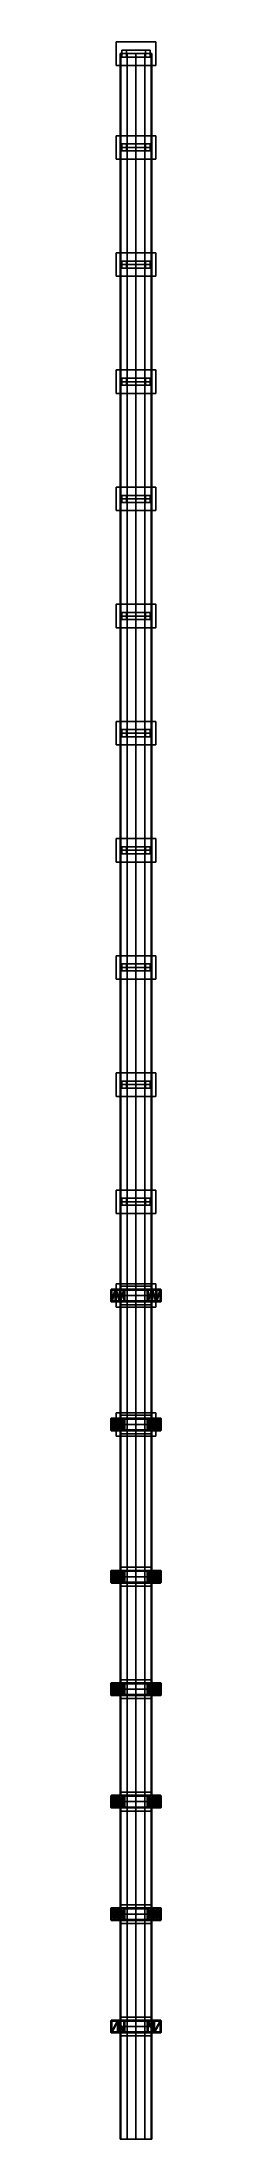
# Model space of a CAD drawing. Header units: millimetres. Extents: x -10700 to 10700, y -2540 to 1320000.
# Drawn here: x -10700 to 10700, y 425000 to 1320000 of the extents above; entities that cross this region are included whole.
import ezdxf

# ---------------------------------------------------------------- set-up
doc = ezdxf.new("R2010")
doc.units = ezdxf.units.MM
doc.layers.add('A-GENM', color=13, linetype='Continuous', lineweight=9)
doc.layers.add('A-MASS', color=70, linetype='Continuous', lineweight=9)

# ---------------------------------------------------------------- blocks, each defined once
blk = doc.blocks.new('Concrete column Adaptive - Concrete column Adaptive-330078-_3D_')
at = {"layer": 'A-GENM'}
mesh = blk.add_polyface(dxfattribs=at)
corners = [(-6000, 1500, 19446), (6000, 1500, 19446), (6000, 1500, 17446), (4000, 1500, 15446), (-4000, 1500, 15446), (-6000, 1500, 17446)]
mesh.append_faces([[corners[k] for k in face] for face in [(1, 2, 3, 4), (4, 5, 0, 1)]], dxfattribs={"vtx3": -1})
mesh = blk.add_polyface(dxfattribs=at)
corners = [(-6000, -1500, 19446), (-6000, 1500, 19446), (-6000, 1500, 17446), (-6000, -1500, 17446)]
mesh.append_faces([[corners[k] for k in face] for face in [(1, 2, 3, 0)]])
mesh = blk.add_polyface(dxfattribs=at)
corners = [(-6000, -1500, 19446), (6000, -1500, 19446), (6000, 1500, 19446), (-6000, 1500, 19446)]
mesh.append_faces([[corners[k] for k in face] for face in [(1, 2, 3, 0)]])
mesh = blk.add_polyface(dxfattribs=at)
corners = [(-4000, -1500, 15446), (-6000, -1500, 17446), (-6000, 1500, 17446), (-4000, 1500, 15446)]
mesh.append_faces([[corners[k] for k in face] for face in [(1, 2, 3, 0)]])
mesh = blk.add_polyface(dxfattribs=at)
corners = [(4000, 1500, 15446), (4000, -1500, 15446), (-4000, -1500, 15446), (-4000, 1500, 15446)]
mesh.append_faces([[corners[k] for k in face] for face in [(0, 1, 2, 3)]])
mesh = blk.add_polyface(dxfattribs=at)
corners = [(4000, 1500), (-4000, 1500), (-4000, 1500, 15446), (4000, 1500, 15446)]
mesh.append_faces([[corners[k] for k in face] for face in [(2, 3, 0, 1)]])
mesh = blk.add_polyface(dxfattribs=at)
corners = [(-4000, 1500), (-4000, -1500), (-4000, -1500, 15446), (-4000, 1500, 15446)]
mesh.append_faces([[corners[k] for k in face] for face in [(3, 0, 1, 2)]])
mesh = blk.add_polyface(dxfattribs=at)
corners = [(4000, 1500, 15446), (-4000, 1500, 15446), (-4000, -1500, 15446), (4000, -1500, 15446)]
mesh.append_faces([[corners[k] for k in face] for face in [(3, 0, 1, 2)]])
mesh = blk.add_polyface(dxfattribs=at)
corners = [(-4000, -1500), (-4000, 1500), (4000, 1500), (4000, -1500)]
mesh.append_faces([[corners[k] for k in face] for face in [(3, 0, 1, 2)]])
mesh = blk.add_polyface(dxfattribs=at)
corners = [(6000, -1500, 17446), (4000, -1500, 15446), (4000, 1500, 15446), (6000, 1500, 17446)]
mesh.append_faces([[corners[k] for k in face] for face in [(0, 1, 2, 3)]])
mesh = blk.add_polyface(dxfattribs=at)
corners = [(4000, -1500), (4000, 1500), (4000, 1500, 15446), (4000, -1500, 15446)]
mesh.append_faces([[corners[k] for k in face] for face in [(3, 0, 1, 2)]])
mesh = blk.add_polyface(dxfattribs=at)
corners = [(6000, 1500, 19446), (6000, -1500, 19446), (6000, -1500, 17446), (6000, 1500, 17446)]
mesh.append_faces([[corners[k] for k in face] for face in [(0, 1, 2, 3)]])
mesh = blk.add_polyface(dxfattribs=at)
corners = [(6000, -1500, 19446), (-6000, -1500, 19446), (-6000, -1500, 17446), (-4000, -1500, 15446), (4000, -1500, 15446), (6000, -1500, 17446)]
mesh.append_faces([[corners[k] for k in face] for face in [(1, 2, 3, 0), (4, 5, 0, 3)]], dxfattribs={"vtx2": -1})
mesh = blk.add_polyface(dxfattribs=at)
corners = [(-4000, -1500), (4000, -1500), (4000, -1500, 15446), (-4000, -1500, 15446)]
mesh.append_faces([[corners[k] for k in face] for face in [(2, 3, 0, 1)]])
blk = doc.blocks.new('Concrete column Adaptive - Concrete column Adaptive-330079-_3D_')
at = {"layer": 'A-GENM'}
mesh = blk.add_polyface(dxfattribs=at)
corners = [(-6000, 1500, 26284), (6000, 1500, 26284), (6000, 1500, 24284), (4000, 1500, 22284), (-4000, 1500, 22284), (-6000, 1500, 24284)]
mesh.append_faces([[corners[k] for k in face] for face in [(1, 2, 3, 4), (4, 5, 0, 1)]], dxfattribs={"vtx3": -1})
mesh = blk.add_polyface(dxfattribs=at)
corners = [(-6000, -1500, 26284), (-6000, 1500, 26284), (-6000, 1500, 24284), (-6000, -1500, 24284)]
mesh.append_faces([[corners[k] for k in face] for face in [(1, 2, 3, 0)]])
mesh = blk.add_polyface(dxfattribs=at)
corners = [(-6000, -1500, 26284), (6000, -1500, 26284), (6000, 1500, 26284), (-6000, 1500, 26284)]
mesh.append_faces([[corners[k] for k in face] for face in [(1, 2, 3, 0)]])
mesh = blk.add_polyface(dxfattribs=at)
corners = [(-4000, -1500, 22284), (-6000, -1500, 24284), (-6000, 1500, 24284), (-4000, 1500, 22284)]
mesh.append_faces([[corners[k] for k in face] for face in [(1, 2, 3, 0)]])
mesh = blk.add_polyface(dxfattribs=at)
corners = [(4000, 1500, 22284), (4000, -1500, 22284), (-4000, -1500, 22284), (-4000, 1500, 22284)]
mesh.append_faces([[corners[k] for k in face] for face in [(1, 2, 3, 0)]])
mesh = blk.add_polyface(dxfattribs=at)
corners = [(4000, 1500), (-4000, 1500), (-4000, 1500, 22284), (4000, 1500, 22284)]
mesh.append_faces([[corners[k] for k in face] for face in [(2, 3, 0, 1)]])
mesh = blk.add_polyface(dxfattribs=at)
corners = [(-4000, 1500), (-4000, -1500), (-4000, -1500, 22284), (-4000, 1500, 22284)]
mesh.append_faces([[corners[k] for k in face] for face in [(3, 0, 1, 2)]])
mesh = blk.add_polyface(dxfattribs=at)
corners = [(4000, 1500, 22284), (-4000, 1500, 22284), (-4000, -1500, 22284), (4000, -1500, 22284)]
mesh.append_faces([[corners[k] for k in face] for face in [(3, 0, 1, 2)]])
mesh = blk.add_polyface(dxfattribs=at)
corners = [(-4000, -1500), (-4000, 1500), (4000, 1500), (4000, -1500)]
mesh.append_faces([[corners[k] for k in face] for face in [(3, 0, 1, 2)]])
mesh = blk.add_polyface(dxfattribs=at)
corners = [(6000, -1500, 24284), (4000, -1500, 22284), (4000, 1500, 22284), (6000, 1500, 24284)]
mesh.append_faces([[corners[k] for k in face] for face in [(1, 2, 3, 0)]])
mesh = blk.add_polyface(dxfattribs=at)
corners = [(4000, -1500), (4000, 1500), (4000, 1500, 22284), (4000, -1500, 22284)]
mesh.append_faces([[corners[k] for k in face] for face in [(3, 0, 1, 2)]])
mesh = blk.add_polyface(dxfattribs=at)
corners = [(6000, 1500, 26284), (6000, -1500, 26284), (6000, -1500, 24284), (6000, 1500, 24284)]
mesh.append_faces([[corners[k] for k in face] for face in [(1, 2, 3, 0)]])
mesh = blk.add_polyface(dxfattribs=at)
corners = [(6000, -1500, 26284), (-6000, -1500, 26284), (-6000, -1500, 24284), (-4000, -1500, 22284), (4000, -1500, 22284), (6000, -1500, 24284)]
mesh.append_faces([[corners[k] for k in face] for face in [(1, 2, 3, 0), (4, 5, 0, 3)]], dxfattribs={"vtx2": -1})
mesh = blk.add_polyface(dxfattribs=at)
corners = [(-4000, -1500), (4000, -1500), (4000, -1500, 22284), (-4000, -1500, 22284)]
mesh.append_faces([[corners[k] for k in face] for face in [(2, 3, 0, 1)]])
blk = doc.blocks.new('Concrete column Adaptive - Concrete column Adaptive-330080-_3D_')
at = {"layer": 'A-GENM'}
mesh = blk.add_polyface(dxfattribs=at)
corners = [(-6000, 1500, 33587), (6000, 1500, 33587), (6000, 1500, 31587), (4000, 1500, 29587), (-4000, 1500, 29587), (-6000, 1500, 31587)]
mesh.append_faces([[corners[k] for k in face] for face in [(1, 2, 3, 0), (4, 5, 0, 3)]], dxfattribs={"vtx2": -1})
mesh = blk.add_polyface(dxfattribs=at)
corners = [(-6000, -1500, 33587), (-6000, 1500, 33587), (-6000, 1500, 31587), (-6000, -1500, 31587)]
mesh.append_faces([[corners[k] for k in face] for face in [(0, 1, 2, 3)]])
mesh = blk.add_polyface(dxfattribs=at)
corners = [(-6000, -1500, 33587), (6000, -1500, 33587), (6000, 1500, 33587), (-6000, 1500, 33587)]
mesh.append_faces([[corners[k] for k in face] for face in [(1, 2, 3, 0)]])
mesh = blk.add_polyface(dxfattribs=at)
corners = [(-4000, -1500, 29587), (-6000, -1500, 31587), (-6000, 1500, 31587), (-4000, 1500, 29587)]
mesh.append_faces([[corners[k] for k in face] for face in [(0, 1, 2, 3)]])
mesh = blk.add_polyface(dxfattribs=at)
corners = [(4000, 1500, 29587), (4000, -1500, 29587), (-4000, -1500, 29587), (-4000, 1500, 29587)]
mesh.append_faces([[corners[k] for k in face] for face in [(0, 1, 2, 3)]])
mesh = blk.add_polyface(dxfattribs=at)
corners = [(4000, 1500), (-4000, 1500), (-4000, 1500, 29587), (4000, 1500, 29587)]
mesh.append_faces([[corners[k] for k in face] for face in [(3, 0, 1, 2)]])
mesh = blk.add_polyface(dxfattribs=at)
corners = [(-4000, 1500), (-4000, -1500), (-4000, -1500, 29587), (-4000, 1500, 29587)]
mesh.append_faces([[corners[k] for k in face] for face in [(3, 0, 1, 2)]])
mesh = blk.add_polyface(dxfattribs=at)
corners = [(4000, 1500, 29587), (-4000, 1500, 29587), (-4000, -1500, 29587), (4000, -1500, 29587)]
mesh.append_faces([[corners[k] for k in face] for face in [(3, 0, 1, 2)]])
mesh = blk.add_polyface(dxfattribs=at)
corners = [(-4000, -1500), (-4000, 1500), (4000, 1500), (4000, -1500)]
mesh.append_faces([[corners[k] for k in face] for face in [(3, 0, 1, 2)]])
mesh = blk.add_polyface(dxfattribs=at)
corners = [(6000, -1500, 31587), (4000, -1500, 29587), (4000, 1500, 29587), (6000, 1500, 31587)]
mesh.append_faces([[corners[k] for k in face] for face in [(1, 2, 3, 0)]])
mesh = blk.add_polyface(dxfattribs=at)
corners = [(4000, -1500), (4000, 1500), (4000, 1500, 29587), (4000, -1500, 29587)]
mesh.append_faces([[corners[k] for k in face] for face in [(3, 0, 1, 2)]])
mesh = blk.add_polyface(dxfattribs=at)
corners = [(6000, 1500, 33587), (6000, -1500, 33587), (6000, -1500, 31587), (6000, 1500, 31587)]
mesh.append_faces([[corners[k] for k in face] for face in [(1, 2, 3, 0)]])
mesh = blk.add_polyface(dxfattribs=at)
corners = [(6000, -1500, 33587), (-6000, -1500, 33587), (-6000, -1500, 31587), (-4000, -1500, 29587), (4000, -1500, 29587), (6000, -1500, 31587)]
mesh.append_faces([[corners[k] for k in face] for face in [(1, 2, 3, 0), (4, 5, 0, 3)]], dxfattribs={"vtx2": -1})
mesh = blk.add_polyface(dxfattribs=at)
corners = [(-4000, -1500), (4000, -1500), (4000, -1500, 29587), (-4000, -1500, 29587)]
mesh.append_faces([[corners[k] for k in face] for face in [(3, 0, 1, 2)]])
blk = doc.blocks.new('Concrete column Adaptive - Concrete column Adaptive-330081-_3D_')
at = {"layer": 'A-GENM'}
mesh = blk.add_polyface(dxfattribs=at)
corners = [(-6000, 1500, 37594), (6000, 1500, 37594), (6000, 1500, 35594), (4000, 1500, 33594), (-4000, 1500, 33594), (-6000, 1500, 35594)]
mesh.append_faces([[corners[k] for k in face] for face in [(1, 2, 3, 0), (4, 5, 0, 3)]], dxfattribs={"vtx2": -1})
mesh = blk.add_polyface(dxfattribs=at)
corners = [(-6000, -1500, 37594), (-6000, 1500, 37594), (-6000, 1500, 35594), (-6000, -1500, 35594)]
mesh.append_faces([[corners[k] for k in face] for face in [(1, 2, 3, 0)]])
mesh = blk.add_polyface(dxfattribs=at)
corners = [(-6000, -1500, 37594), (6000, -1500, 37594), (6000, 1500, 37594), (-6000, 1500, 37594)]
mesh.append_faces([[corners[k] for k in face] for face in [(1, 2, 3, 0)]])
mesh = blk.add_polyface(dxfattribs=at)
corners = [(-4000, -1500, 33594), (-6000, -1500, 35594), (-6000, 1500, 35594), (-4000, 1500, 33594)]
mesh.append_faces([[corners[k] for k in face] for face in [(1, 2, 3, 0)]])
mesh = blk.add_polyface(dxfattribs=at)
corners = [(4000, 1500, 33594), (4000, -1500, 33594), (-4000, -1500, 33594), (-4000, 1500, 33594)]
mesh.append_faces([[corners[k] for k in face] for face in [(0, 1, 2, 3)]])
mesh = blk.add_polyface(dxfattribs=at)
corners = [(4000, 1500), (-4000, 1500), (-4000, 1500, 33594), (4000, 1500, 33594)]
mesh.append_faces([[corners[k] for k in face] for face in [(3, 0, 1, 2)]])
mesh = blk.add_polyface(dxfattribs=at)
corners = [(-4000, 1500), (-4000, -1500), (-4000, -1500, 33594), (-4000, 1500, 33594)]
mesh.append_faces([[corners[k] for k in face] for face in [(2, 3, 0, 1)]])
mesh = blk.add_polyface(dxfattribs=at)
corners = [(4000, 1500, 33594), (-4000, 1500, 33594), (-4000, -1500, 33594), (4000, -1500, 33594)]
mesh.append_faces([[corners[k] for k in face] for face in [(3, 0, 1, 2)]])
mesh = blk.add_polyface(dxfattribs=at)
corners = [(-4000, -1500), (-4000, 1500), (4000, 1500), (4000, -1500)]
mesh.append_faces([[corners[k] for k in face] for face in [(3, 0, 1, 2)]])
mesh = blk.add_polyface(dxfattribs=at)
corners = [(6000, -1500, 35594), (4000, -1500, 33594), (4000, 1500, 33594), (6000, 1500, 35594)]
mesh.append_faces([[corners[k] for k in face] for face in [(0, 1, 2, 3)]])
mesh = blk.add_polyface(dxfattribs=at)
corners = [(4000, -1500), (4000, 1500), (4000, 1500, 33594), (4000, -1500, 33594)]
mesh.append_faces([[corners[k] for k in face] for face in [(2, 3, 0, 1)]])
mesh = blk.add_polyface(dxfattribs=at)
corners = [(6000, 1500, 37594), (6000, -1500, 37594), (6000, -1500, 35594), (6000, 1500, 35594)]
mesh.append_faces([[corners[k] for k in face] for face in [(0, 1, 2, 3)]])
mesh = blk.add_polyface(dxfattribs=at)
corners = [(6000, -1500, 37594), (-6000, -1500, 37594), (-6000, -1500, 35594), (-4000, -1500, 33594), (4000, -1500, 33594), (6000, -1500, 35594)]
mesh.append_faces([[corners[k] for k in face] for face in [(1, 2, 3, 4), (4, 5, 0, 1)]], dxfattribs={"vtx3": -1})
mesh = blk.add_polyface(dxfattribs=at)
corners = [(-4000, -1500), (4000, -1500), (4000, -1500, 33594), (-4000, -1500, 33594)]
mesh.append_faces([[corners[k] for k in face] for face in [(3, 0, 1, 2)]])
blk = doc.blocks.new('Concrete column Adaptive - Concrete column Adaptive-330082-_3D_')
at = {"layer": 'A-GENM'}
mesh = blk.add_polyface(dxfattribs=at)
corners = [(-6000, 1500, 33382), (6000, 1500, 33382), (6000, 1500, 31382), (4000, 1500, 29382), (-4000, 1500, 29382), (-6000, 1500, 31382)]
mesh.append_faces([[corners[k] for k in face] for face in [(1, 2, 3, 4), (4, 5, 0, 1)]], dxfattribs={"vtx3": -1})
mesh = blk.add_polyface(dxfattribs=at)
corners = [(-6000, -1500, 33382), (-6000, 1500, 33382), (-6000, 1500, 31382), (-6000, -1500, 31382)]
mesh.append_faces([[corners[k] for k in face] for face in [(0, 1, 2, 3)]])
mesh = blk.add_polyface(dxfattribs=at)
corners = [(-6000, -1500, 33382), (6000, -1500, 33382), (6000, 1500, 33382), (-6000, 1500, 33382)]
mesh.append_faces([[corners[k] for k in face] for face in [(1, 2, 3, 0)]])
mesh = blk.add_polyface(dxfattribs=at)
corners = [(-4000, -1500, 29382), (-6000, -1500, 31382), (-6000, 1500, 31382), (-4000, 1500, 29382)]
mesh.append_faces([[corners[k] for k in face] for face in [(0, 1, 2, 3)]])
mesh = blk.add_polyface(dxfattribs=at)
corners = [(4000, 1500, 29382), (4000, -1500, 29382), (-4000, -1500, 29382), (-4000, 1500, 29382)]
mesh.append_faces([[corners[k] for k in face] for face in [(0, 1, 2, 3)]])
mesh = blk.add_polyface(dxfattribs=at)
corners = [(4000, 1500), (-4000, 1500), (-4000, 1500, 29382), (4000, 1500, 29382)]
mesh.append_faces([[corners[k] for k in face] for face in [(3, 0, 1, 2)]])
mesh = blk.add_polyface(dxfattribs=at)
corners = [(-4000, 1500), (-4000, -1500), (-4000, -1500, 29382), (-4000, 1500, 29382)]
mesh.append_faces([[corners[k] for k in face] for face in [(3, 0, 1, 2)]])
mesh = blk.add_polyface(dxfattribs=at)
corners = [(4000, 1500, 29382), (-4000, 1500, 29382), (-4000, -1500, 29382), (4000, -1500, 29382)]
mesh.append_faces([[corners[k] for k in face] for face in [(3, 0, 1, 2)]])
mesh = blk.add_polyface(dxfattribs=at)
corners = [(-4000, -1500), (-4000, 1500), (4000, 1500), (4000, -1500)]
mesh.append_faces([[corners[k] for k in face] for face in [(3, 0, 1, 2)]])
mesh = blk.add_polyface(dxfattribs=at)
corners = [(6000, -1500, 31382), (4000, -1500, 29382), (4000, 1500, 29382), (6000, 1500, 31382)]
mesh.append_faces([[corners[k] for k in face] for face in [(0, 1, 2, 3)]])
mesh = blk.add_polyface(dxfattribs=at)
corners = [(4000, -1500), (4000, 1500), (4000, 1500, 29382), (4000, -1500, 29382)]
mesh.append_faces([[corners[k] for k in face] for face in [(3, 0, 1, 2)]])
mesh = blk.add_polyface(dxfattribs=at)
corners = [(6000, 1500, 33382), (6000, -1500, 33382), (6000, -1500, 31382), (6000, 1500, 31382)]
mesh.append_faces([[corners[k] for k in face] for face in [(1, 2, 3, 0)]])
mesh = blk.add_polyface(dxfattribs=at)
corners = [(6000, -1500, 33382), (-6000, -1500, 33382), (-6000, -1500, 31382), (-4000, -1500, 29382), (4000, -1500, 29382), (6000, -1500, 31382)]
mesh.append_faces([[corners[k] for k in face] for face in [(1, 2, 3, 0), (4, 5, 0, 3)]], dxfattribs={"vtx2": -1})
mesh = blk.add_polyface(dxfattribs=at)
corners = [(-4000, -1500), (4000, -1500), (4000, -1500, 29382), (-4000, -1500, 29382)]
mesh.append_faces([[corners[k] for k in face] for face in [(3, 0, 1, 2)]])
blk = doc.blocks.new('Concrete column Adaptive - Concrete column Adaptive-330083-_3D_')
at = {"layer": 'A-GENM'}
mesh = blk.add_polyface(dxfattribs=at)
corners = [(-6000, 1500, 35017), (6000, 1500, 35017), (6000, 1500, 33017), (4000, 1500, 31017), (-4000, 1500, 31017), (-6000, 1500, 33017)]
mesh.append_faces([[corners[k] for k in face] for face in [(1, 2, 3, 4), (4, 5, 0, 1)]], dxfattribs={"vtx3": -1})
mesh = blk.add_polyface(dxfattribs=at)
corners = [(-6000, -1500, 35017), (-6000, 1500, 35017), (-6000, 1500, 33017), (-6000, -1500, 33017)]
mesh.append_faces([[corners[k] for k in face] for face in [(1, 2, 3, 0)]])
mesh = blk.add_polyface(dxfattribs=at)
corners = [(-6000, -1500, 35017), (6000, -1500, 35017), (6000, 1500, 35017), (-6000, 1500, 35017)]
mesh.append_faces([[corners[k] for k in face] for face in [(1, 2, 3, 0)]])
mesh = blk.add_polyface(dxfattribs=at)
corners = [(-4000, -1500, 31017), (-6000, -1500, 33017), (-6000, 1500, 33017), (-4000, 1500, 31017)]
mesh.append_faces([[corners[k] for k in face] for face in [(0, 1, 2, 3)]])
mesh = blk.add_polyface(dxfattribs=at)
corners = [(4000, 1500, 31017), (4000, -1500, 31017), (-4000, -1500, 31017), (-4000, 1500, 31017)]
mesh.append_faces([[corners[k] for k in face] for face in [(0, 1, 2, 3)]])
mesh = blk.add_polyface(dxfattribs=at)
corners = [(4000, 1500), (-4000, 1500), (-4000, 1500, 31017), (4000, 1500, 31017)]
mesh.append_faces([[corners[k] for k in face] for face in [(3, 0, 1, 2)]])
mesh = blk.add_polyface(dxfattribs=at)
corners = [(-4000, 1500), (-4000, -1500), (-4000, -1500, 31017), (-4000, 1500, 31017)]
mesh.append_faces([[corners[k] for k in face] for face in [(3, 0, 1, 2)]])
mesh = blk.add_polyface(dxfattribs=at)
corners = [(4000, 1500, 31017), (-4000, 1500, 31017), (-4000, -1500, 31017), (4000, -1500, 31017)]
mesh.append_faces([[corners[k] for k in face] for face in [(3, 0, 1, 2)]])
mesh = blk.add_polyface(dxfattribs=at)
corners = [(-4000, -1500), (-4000, 1500), (4000, 1500), (4000, -1500)]
mesh.append_faces([[corners[k] for k in face] for face in [(3, 0, 1, 2)]])
mesh = blk.add_polyface(dxfattribs=at)
corners = [(6000, -1500, 33017), (4000, -1500, 31017), (4000, 1500, 31017), (6000, 1500, 33017)]
mesh.append_faces([[corners[k] for k in face] for face in [(0, 1, 2, 3)]])
mesh = blk.add_polyface(dxfattribs=at)
corners = [(4000, -1500), (4000, 1500), (4000, 1500, 31017), (4000, -1500, 31017)]
mesh.append_faces([[corners[k] for k in face] for face in [(3, 0, 1, 2)]])
mesh = blk.add_polyface(dxfattribs=at)
corners = [(6000, 1500, 35017), (6000, -1500, 35017), (6000, -1500, 33017), (6000, 1500, 33017)]
mesh.append_faces([[corners[k] for k in face] for face in [(1, 2, 3, 0)]])
mesh = blk.add_polyface(dxfattribs=at)
corners = [(6000, -1500, 35017), (-6000, -1500, 35017), (-6000, -1500, 33017), (-4000, -1500, 31017), (4000, -1500, 31017), (6000, -1500, 33017)]
mesh.append_faces([[corners[k] for k in face] for face in [(1, 2, 3, 0), (4, 5, 0, 3)]], dxfattribs={"vtx2": -1})
mesh = blk.add_polyface(dxfattribs=at)
corners = [(-4000, -1500), (4000, -1500), (4000, -1500, 31017), (-4000, -1500, 31017)]
mesh.append_faces([[corners[k] for k in face] for face in [(3, 0, 1, 2)]])
blk = doc.blocks.new('Concrete column Adaptive - Concrete column Adaptive-330084-_3D_')
at = {"layer": 'A-GENM'}
mesh = blk.add_polyface(dxfattribs=at)
corners = [(-6000, 1500, 49912), (6000, 1500, 49912), (6000, 1500, 47912), (4000, 1500, 45912), (-4000, 1500, 45912), (-6000, 1500, 47912)]
mesh.append_faces([[corners[k] for k in face] for face in [(1, 2, 3, 0), (4, 5, 0, 3)]], dxfattribs={"vtx2": -1})
mesh = blk.add_polyface(dxfattribs=at)
corners = [(-6000, -1500, 49912), (-6000, 1500, 49912), (-6000, 1500, 47912), (-6000, -1500, 47912)]
mesh.append_faces([[corners[k] for k in face] for face in [(0, 1, 2, 3)]])
mesh = blk.add_polyface(dxfattribs=at)
corners = [(-6000, -1500, 49912), (6000, -1500, 49912), (6000, 1500, 49912), (-6000, 1500, 49912)]
mesh.append_faces([[corners[k] for k in face] for face in [(1, 2, 3, 0)]])
mesh = blk.add_polyface(dxfattribs=at)
corners = [(-4000, -1500, 45912), (-6000, -1500, 47912), (-6000, 1500, 47912), (-4000, 1500, 45912)]
mesh.append_faces([[corners[k] for k in face] for face in [(0, 1, 2, 3)]])
mesh = blk.add_polyface(dxfattribs=at)
corners = [(4000, 1500, 45912), (4000, -1500, 45912), (-4000, -1500, 45912), (-4000, 1500, 45912)]
mesh.append_faces([[corners[k] for k in face] for face in [(1, 2, 3, 0)]])
mesh = blk.add_polyface(dxfattribs=at)
corners = [(4000, 1500), (-4000, 1500), (-4000, 1500, 45912), (4000, 1500, 45912)]
mesh.append_faces([[corners[k] for k in face] for face in [(3, 0, 1, 2)]])
mesh = blk.add_polyface(dxfattribs=at)
corners = [(-4000, 1500), (-4000, -1500), (-4000, -1500, 45912), (-4000, 1500, 45912)]
mesh.append_faces([[corners[k] for k in face] for face in [(3, 0, 1, 2)]])
mesh = blk.add_polyface(dxfattribs=at)
corners = [(4000, 1500, 45912), (-4000, 1500, 45912), (-4000, -1500, 45912), (4000, -1500, 45912)]
mesh.append_faces([[corners[k] for k in face] for face in [(3, 0, 1, 2)]])
mesh = blk.add_polyface(dxfattribs=at)
corners = [(-4000, -1500), (-4000, 1500), (4000, 1500), (4000, -1500)]
mesh.append_faces([[corners[k] for k in face] for face in [(3, 0, 1, 2)]])
mesh = blk.add_polyface(dxfattribs=at)
corners = [(6000, -1500, 47912), (4000, -1500, 45912), (4000, 1500, 45912), (6000, 1500, 47912)]
mesh.append_faces([[corners[k] for k in face] for face in [(1, 2, 3, 0)]])
mesh = blk.add_polyface(dxfattribs=at)
corners = [(4000, -1500), (4000, 1500), (4000, 1500, 45912), (4000, -1500, 45912)]
mesh.append_faces([[corners[k] for k in face] for face in [(3, 0, 1, 2)]])
mesh = blk.add_polyface(dxfattribs=at)
corners = [(6000, 1500, 49912), (6000, -1500, 49912), (6000, -1500, 47912), (6000, 1500, 47912)]
mesh.append_faces([[corners[k] for k in face] for face in [(1, 2, 3, 0)]])
mesh = blk.add_polyface(dxfattribs=at)
corners = [(6000, -1500, 49912), (-6000, -1500, 49912), (-6000, -1500, 47912), (-4000, -1500, 45912), (4000, -1500, 45912), (6000, -1500, 47912)]
mesh.append_faces([[corners[k] for k in face] for face in [(1, 2, 3, 4), (4, 5, 0, 1)]], dxfattribs={"vtx3": -1})
mesh = blk.add_polyface(dxfattribs=at)
corners = [(-4000, -1500), (4000, -1500), (4000, -1500, 45912), (-4000, -1500, 45912)]
mesh.append_faces([[corners[k] for k in face] for face in [(3, 0, 1, 2)]])
blk = doc.blocks.new('Concrete column Adaptive - Concrete column Adaptive-330085-_3D_')
at = {"layer": 'A-GENM'}
mesh = blk.add_polyface(dxfattribs=at)
corners = [(-6000, 1500, 51334), (6000, 1500, 51334), (6000, 1500, 49334), (4000, 1500, 47334), (-4000, 1500, 47334), (-6000, 1500, 49334)]
mesh.append_faces([[corners[k] for k in face] for face in [(1, 2, 3, 4), (4, 5, 0, 1)]], dxfattribs={"vtx3": -1})
mesh = blk.add_polyface(dxfattribs=at)
corners = [(-6000, -1500, 51334), (-6000, 1500, 51334), (-6000, 1500, 49334), (-6000, -1500, 49334)]
mesh.append_faces([[corners[k] for k in face] for face in [(1, 2, 3, 0)]])
mesh = blk.add_polyface(dxfattribs=at)
corners = [(-6000, -1500, 51334), (6000, -1500, 51334), (6000, 1500, 51334), (-6000, 1500, 51334)]
mesh.append_faces([[corners[k] for k in face] for face in [(1, 2, 3, 0)]])
mesh = blk.add_polyface(dxfattribs=at)
corners = [(-4000, -1500, 47334), (-6000, -1500, 49334), (-6000, 1500, 49334), (-4000, 1500, 47334)]
mesh.append_faces([[corners[k] for k in face] for face in [(1, 2, 3, 0)]])
mesh = blk.add_polyface(dxfattribs=at)
corners = [(4000, 1500, 47334), (4000, -1500, 47334), (-4000, -1500, 47334), (-4000, 1500, 47334)]
mesh.append_faces([[corners[k] for k in face] for face in [(1, 2, 3, 0)]])
mesh = blk.add_polyface(dxfattribs=at)
corners = [(4000, 1500), (-4000, 1500), (-4000, 1500, 47334), (4000, 1500, 47334)]
mesh.append_faces([[corners[k] for k in face] for face in [(3, 0, 1, 2)]])
mesh = blk.add_polyface(dxfattribs=at)
corners = [(-4000, 1500), (-4000, -1500), (-4000, -1500, 47334), (-4000, 1500, 47334)]
mesh.append_faces([[corners[k] for k in face] for face in [(3, 0, 1, 2)]])
mesh = blk.add_polyface(dxfattribs=at)
corners = [(4000, 1500, 47334), (-4000, 1500, 47334), (-4000, -1500, 47334), (4000, -1500, 47334)]
mesh.append_faces([[corners[k] for k in face] for face in [(3, 0, 1, 2)]])
mesh = blk.add_polyface(dxfattribs=at)
corners = [(-4000, -1500), (-4000, 1500), (4000, 1500), (4000, -1500)]
mesh.append_faces([[corners[k] for k in face] for face in [(3, 0, 1, 2)]])
mesh = blk.add_polyface(dxfattribs=at)
corners = [(6000, -1500, 49334), (4000, -1500, 47334), (4000, 1500, 47334), (6000, 1500, 49334)]
mesh.append_faces([[corners[k] for k in face] for face in [(0, 1, 2, 3)]])
mesh = blk.add_polyface(dxfattribs=at)
corners = [(4000, -1500), (4000, 1500), (4000, 1500, 47334), (4000, -1500, 47334)]
mesh.append_faces([[corners[k] for k in face] for face in [(3, 0, 1, 2)]])
mesh = blk.add_polyface(dxfattribs=at)
corners = [(6000, 1500, 51334), (6000, -1500, 51334), (6000, -1500, 49334), (6000, 1500, 49334)]
mesh.append_faces([[corners[k] for k in face] for face in [(1, 2, 3, 0)]])
mesh = blk.add_polyface(dxfattribs=at)
corners = [(6000, -1500, 51334), (-6000, -1500, 51334), (-6000, -1500, 49334), (-4000, -1500, 47334), (4000, -1500, 47334), (6000, -1500, 49334)]
mesh.append_faces([[corners[k] for k in face] for face in [(1, 2, 3, 0), (4, 5, 0, 3)]], dxfattribs={"vtx2": -1})
mesh = blk.add_polyface(dxfattribs=at)
corners = [(-4000, -1500), (4000, -1500), (4000, -1500, 47334), (-4000, -1500, 47334)]
mesh.append_faces([[corners[k] for k in face] for face in [(3, 0, 1, 2)]])
blk = doc.blocks.new('Concrete column Adaptive - Concrete column Adaptive-330086-_3D_')
at = {"layer": 'A-GENM'}
mesh = blk.add_polyface(dxfattribs=at)
corners = [(-6000, 1500, 48034), (6000, 1500, 48034), (6000, 1500, 46034), (4000, 1500, 44034), (-4000, 1500, 44034), (-6000, 1500, 46034)]
mesh.append_faces([[corners[k] for k in face] for face in [(1, 2, 3, 4), (4, 5, 0, 1)]], dxfattribs={"vtx3": -1})
mesh = blk.add_polyface(dxfattribs=at)
corners = [(-6000, -1500, 48034), (-6000, 1500, 48034), (-6000, 1500, 46034), (-6000, -1500, 46034)]
mesh.append_faces([[corners[k] for k in face] for face in [(0, 1, 2, 3)]])
mesh = blk.add_polyface(dxfattribs=at)
corners = [(-6000, -1500, 48034), (6000, -1500, 48034), (6000, 1500, 48034), (-6000, 1500, 48034)]
mesh.append_faces([[corners[k] for k in face] for face in [(1, 2, 3, 0)]])
mesh = blk.add_polyface(dxfattribs=at)
corners = [(-4000, -1500, 44034), (-6000, -1500, 46034), (-6000, 1500, 46034), (-4000, 1500, 44034)]
mesh.append_faces([[corners[k] for k in face] for face in [(1, 2, 3, 0)]])
mesh = blk.add_polyface(dxfattribs=at)
corners = [(4000, 1500, 44034), (4000, -1500, 44034), (-4000, -1500, 44034), (-4000, 1500, 44034)]
mesh.append_faces([[corners[k] for k in face] for face in [(0, 1, 2, 3)]])
mesh = blk.add_polyface(dxfattribs=at)
corners = [(4000, 1500), (-4000, 1500), (-4000, 1500, 44034), (4000, 1500, 44034)]
mesh.append_faces([[corners[k] for k in face] for face in [(3, 0, 1, 2)]])
mesh = blk.add_polyface(dxfattribs=at)
corners = [(-4000, 1500), (-4000, -1500), (-4000, -1500, 44034), (-4000, 1500, 44034)]
mesh.append_faces([[corners[k] for k in face] for face in [(3, 0, 1, 2)]])
mesh = blk.add_polyface(dxfattribs=at)
corners = [(4000, 1500, 44034), (-4000, 1500, 44034), (-4000, -1500, 44034), (4000, -1500, 44034)]
mesh.append_faces([[corners[k] for k in face] for face in [(3, 0, 1, 2)]])
mesh = blk.add_polyface(dxfattribs=at)
corners = [(-4000, -1500), (-4000, 1500), (4000, 1500), (4000, -1500)]
mesh.append_faces([[corners[k] for k in face] for face in [(3, 0, 1, 2)]])
mesh = blk.add_polyface(dxfattribs=at)
corners = [(6000, -1500, 46034), (4000, -1500, 44034), (4000, 1500, 44034), (6000, 1500, 46034)]
mesh.append_faces([[corners[k] for k in face] for face in [(0, 1, 2, 3)]])
mesh = blk.add_polyface(dxfattribs=at)
corners = [(4000, -1500), (4000, 1500), (4000, 1500, 44034), (4000, -1500, 44034)]
mesh.append_faces([[corners[k] for k in face] for face in [(3, 0, 1, 2)]])
mesh = blk.add_polyface(dxfattribs=at)
corners = [(6000, 1500, 48034), (6000, -1500, 48034), (6000, -1500, 46034), (6000, 1500, 46034)]
mesh.append_faces([[corners[k] for k in face] for face in [(1, 2, 3, 0)]])
mesh = blk.add_polyface(dxfattribs=at)
corners = [(6000, -1500, 48034), (-6000, -1500, 48034), (-6000, -1500, 46034), (-4000, -1500, 44034), (4000, -1500, 44034), (6000, -1500, 46034)]
mesh.append_faces([[corners[k] for k in face] for face in [(1, 2, 3, 0), (4, 5, 0, 3)]], dxfattribs={"vtx2": -1})
mesh = blk.add_polyface(dxfattribs=at)
corners = [(-4000, -1500), (4000, -1500), (4000, -1500, 44034), (-4000, -1500, 44034)]
mesh.append_faces([[corners[k] for k in face] for face in [(3, 0, 1, 2)]])
blk = doc.blocks.new('Concrete column Adaptive - Concrete column Adaptive-330087-_3D_')
at = {"layer": 'A-GENM'}
mesh = blk.add_polyface(dxfattribs=at)
corners = [(-6000, 1500, 36183), (6000, 1500, 36183), (6000, 1500, 34183), (4000, 1500, 32183), (-4000, 1500, 32183), (-6000, 1500, 34183)]
mesh.append_faces([[corners[k] for k in face] for face in [(1, 2, 3, 0), (4, 5, 0, 3)]], dxfattribs={"vtx2": -1})
mesh = blk.add_polyface(dxfattribs=at)
corners = [(-6000, -1500, 36183), (-6000, 1500, 36183), (-6000, 1500, 34183), (-6000, -1500, 34183)]
mesh.append_faces([[corners[k] for k in face] for face in [(0, 1, 2, 3)]])
mesh = blk.add_polyface(dxfattribs=at)
corners = [(-6000, -1500, 36183), (6000, -1500, 36183), (6000, 1500, 36183), (-6000, 1500, 36183)]
mesh.append_faces([[corners[k] for k in face] for face in [(1, 2, 3, 0)]])
mesh = blk.add_polyface(dxfattribs=at)
corners = [(-4000, -1500, 32183), (-6000, -1500, 34183), (-6000, 1500, 34183), (-4000, 1500, 32183)]
mesh.append_faces([[corners[k] for k in face] for face in [(1, 2, 3, 0)]])
mesh = blk.add_polyface(dxfattribs=at)
corners = [(4000, 1500, 32183), (4000, -1500, 32183), (-4000, -1500, 32183), (-4000, 1500, 32183)]
mesh.append_faces([[corners[k] for k in face] for face in [(0, 1, 2, 3)]])
mesh = blk.add_polyface(dxfattribs=at)
corners = [(4000, 1500), (-4000, 1500), (-4000, 1500, 32183), (4000, 1500, 32183)]
mesh.append_faces([[corners[k] for k in face] for face in [(3, 0, 1, 2)]])
mesh = blk.add_polyface(dxfattribs=at)
corners = [(-4000, 1500), (-4000, -1500), (-4000, -1500, 32183), (-4000, 1500, 32183)]
mesh.append_faces([[corners[k] for k in face] for face in [(3, 0, 1, 2)]])
mesh = blk.add_polyface(dxfattribs=at)
corners = [(4000, 1500, 32183), (-4000, 1500, 32183), (-4000, -1500, 32183), (4000, -1500, 32183)]
mesh.append_faces([[corners[k] for k in face] for face in [(3, 0, 1, 2)]])
mesh = blk.add_polyface(dxfattribs=at)
corners = [(-4000, -1500), (-4000, 1500), (4000, 1500), (4000, -1500)]
mesh.append_faces([[corners[k] for k in face] for face in [(3, 0, 1, 2)]])
mesh = blk.add_polyface(dxfattribs=at)
corners = [(6000, -1500, 34183), (4000, -1500, 32183), (4000, 1500, 32183), (6000, 1500, 34183)]
mesh.append_faces([[corners[k] for k in face] for face in [(0, 1, 2, 3)]])
mesh = blk.add_polyface(dxfattribs=at)
corners = [(4000, -1500), (4000, 1500), (4000, 1500, 32183), (4000, -1500, 32183)]
mesh.append_faces([[corners[k] for k in face] for face in [(3, 0, 1, 2)]])
mesh = blk.add_polyface(dxfattribs=at)
corners = [(6000, 1500, 36183), (6000, -1500, 36183), (6000, -1500, 34183), (6000, 1500, 34183)]
mesh.append_faces([[corners[k] for k in face] for face in [(0, 1, 2, 3)]])
mesh = blk.add_polyface(dxfattribs=at)
corners = [(6000, -1500, 36183), (-6000, -1500, 36183), (-6000, -1500, 34183), (-4000, -1500, 32183), (4000, -1500, 32183), (6000, -1500, 34183)]
mesh.append_faces([[corners[k] for k in face] for face in [(1, 2, 3, 4), (4, 5, 0, 1)]], dxfattribs={"vtx3": -1})
mesh = blk.add_polyface(dxfattribs=at)
corners = [(-4000, -1500), (4000, -1500), (4000, -1500, 32183), (-4000, -1500, 32183)]
mesh.append_faces([[corners[k] for k in face] for face in [(3, 0, 1, 2)]])
blk = doc.blocks.new('Concrete column Adaptive - Concrete column Adaptive-330088-_3D_')
at = {"layer": 'A-GENM'}
mesh = blk.add_polyface(dxfattribs=at)
corners = [(-6000, 1500, 11034), (6000, 1500, 11034), (6000, 1500, 9034), (4000, 1500, 7034), (-4000, 1500, 7034), (-6000, 1500, 9034)]
mesh.append_faces([[corners[k] for k in face] for face in [(1, 2, 3, 4), (4, 5, 0, 1)]], dxfattribs={"vtx3": -1})
mesh = blk.add_polyface(dxfattribs=at)
corners = [(-6000, -1500, 11034), (-6000, 1500, 11034), (-6000, 1500, 9034), (-6000, -1500, 9034)]
mesh.append_faces([[corners[k] for k in face] for face in [(1, 2, 3, 0)]])
mesh = blk.add_polyface(dxfattribs=at)
corners = [(-6000, -1500, 11034), (6000, -1500, 11034), (6000, 1500, 11034), (-6000, 1500, 11034)]
mesh.append_faces([[corners[k] for k in face] for face in [(1, 2, 3, 0)]])
mesh = blk.add_polyface(dxfattribs=at)
corners = [(-4000, -1500, 7034), (-6000, -1500, 9034), (-6000, 1500, 9034), (-4000, 1500, 7034)]
mesh.append_faces([[corners[k] for k in face] for face in [(0, 1, 2, 3)]])
mesh = blk.add_polyface(dxfattribs=at)
corners = [(4000, 1500, 7034), (4000, -1500, 7034), (-4000, -1500, 7034), (-4000, 1500, 7034)]
mesh.append_faces([[corners[k] for k in face] for face in [(0, 1, 2, 3)]])
mesh = blk.add_polyface(dxfattribs=at)
corners = [(4000, 1500), (-4000, 1500), (-4000, 1500, 7034), (4000, 1500, 7034)]
mesh.append_faces([[corners[k] for k in face] for face in [(2, 3, 0, 1)]])
mesh = blk.add_polyface(dxfattribs=at)
corners = [(-4000, 1500), (-4000, -1500), (-4000, -1500, 7034), (-4000, 1500, 7034)]
mesh.append_faces([[corners[k] for k in face] for face in [(2, 3, 0, 1)]])
mesh = blk.add_polyface(dxfattribs=at)
corners = [(4000, 1500, 7034), (-4000, 1500, 7034), (-4000, -1500, 7034), (4000, -1500, 7034)]
mesh.append_faces([[corners[k] for k in face] for face in [(3, 0, 1, 2)]])
mesh = blk.add_polyface(dxfattribs=at)
corners = [(-4000, -1500), (-4000, 1500), (4000, 1500), (4000, -1500)]
mesh.append_faces([[corners[k] for k in face] for face in [(3, 0, 1, 2)]])
mesh = blk.add_polyface(dxfattribs=at)
corners = [(6000, -1500, 9034), (4000, -1500, 7034), (4000, 1500, 7034), (6000, 1500, 9034)]
mesh.append_faces([[corners[k] for k in face] for face in [(1, 2, 3, 0)]])
mesh = blk.add_polyface(dxfattribs=at)
corners = [(4000, -1500), (4000, 1500), (4000, 1500, 7034), (4000, -1500, 7034)]
mesh.append_faces([[corners[k] for k in face] for face in [(2, 3, 0, 1)]])
mesh = blk.add_polyface(dxfattribs=at)
corners = [(6000, 1500, 11034), (6000, -1500, 11034), (6000, -1500, 9034), (6000, 1500, 9034)]
mesh.append_faces([[corners[k] for k in face] for face in [(1, 2, 3, 0)]])
mesh = blk.add_polyface(dxfattribs=at)
corners = [(6000, -1500, 11034), (-6000, -1500, 11034), (-6000, -1500, 9034), (-4000, -1500, 7034), (4000, -1500, 7034), (6000, -1500, 9034)]
mesh.append_faces([[corners[k] for k in face] for face in [(1, 2, 3, 0), (4, 5, 0, 3)]], dxfattribs={"vtx2": -1})
mesh = blk.add_polyface(dxfattribs=at)
corners = [(-4000, -1500), (4000, -1500), (4000, -1500, 7034), (-4000, -1500, 7034)]
mesh.append_faces([[corners[k] for k in face] for face in [(2, 3, 0, 1)]])
blk = doc.blocks.new('Steel_Column_Final - Steel_Column_Final-329241-_3D_')
at = {"layer": 'A-GENM'}
for p, q in [((10500, 2500), (-10500, 2500)), ((-10500, 2500), (-10500, -2500)), ((10500, -2500), (10500, 2500)), ((-10500, -2500), (10500, -2500))]:
    blk.add_line(p, q, dxfattribs=at)
mesh = blk.add_polyface(dxfattribs=at)
corners = [(6500, 2500, 8880), (-6500, 2500, 8880), (-6500, 4000, 8880), (6500, 4000, 8880)]
mesh.append_faces([[corners[k] for k in face] for face in [(3, 0, 1, 2)]])
mesh = blk.add_polyface(dxfattribs=at)
corners = [(-6500, 2500, 8880), (-6500, 2500, 10680), (-6500, 4000, 10680), (-6500, 4000, 8880)]
mesh.append_faces([[corners[k] for k in face] for face in [(2, 3, 0, 1)]])
mesh = blk.add_polyface(dxfattribs=at)
corners = [(-6500, 2500, 10680), (6500, 2500, 10680), (6500, 4000, 10680), (-6500, 4000, 10680)]
mesh.append_faces([[corners[k] for k in face] for face in [(3, 0, 1, 2)]])
mesh = blk.add_polyface(dxfattribs=at)
corners = [(-6500, 4000, 10680), (6500, 4000, 10680), (6500, 4000, 8880), (-6500, 4000, 8880)]
mesh.append_faces([[corners[k] for k in face] for face in [(3, 0, 1, 2)]])
mesh = blk.add_polyface(dxfattribs=at)
corners = [(6500, 2500, 8880), (6500, 2500, 10680), (-6500, 2500, 10680), (-6500, 2500, 8880)]
mesh.append_faces([[corners[k] for k in face] for face in [(3, 0, 1, 2)]])
mesh = blk.add_polyface(dxfattribs=at)
corners = [(-5000, -2500, 10680), (-5000, 2500, 10680), (-6500, 2500, 10680), (-6500, -2500, 10680)]
mesh.append_faces([[corners[k] for k in face] for face in [(3, 0, 1, 2)]])
mesh = blk.add_polyface(dxfattribs=at)
corners = [(-5000, 2500, 10680), (-5000, 2500, 8880), (-6500, 2500, 8880), (-6500, 2500, 10680)]
mesh.append_faces([[corners[k] for k in face] for face in [(3, 0, 1, 2)]])
mesh = blk.add_polyface(dxfattribs=at)
corners = [(-5000, 2500, 8880), (-5000, -2500, 8880), (-6500, -2500, 8880), (-6500, 2500, 8880)]
mesh.append_faces([[corners[k] for k in face] for face in [(3, 0, 1, 2)]])
mesh = blk.add_polyface(dxfattribs=at)
corners = [(-6500, 2500, 8880), (-6500, -2500, 8880), (-6500, -2500, 10680), (-6500, 2500, 10680)]
mesh.append_faces([[corners[k] for k in face] for face in [(3, 0, 1, 2)]])
mesh = blk.add_polyface(dxfattribs=at)
corners = [(-5000, -2500, 10680), (-5000, -2500, 8880), (-5000, 2500, 8880), (-5000, 2500, 10680)]
mesh.append_faces([[corners[k] for k in face] for face in [(3, 0, 1, 2)]])
mesh = blk.add_polyface(dxfattribs=at)
corners = [(5000, 2500, 8880), (-5000, 2500, 8880), (-5000, 2500, 10680), (5000, 2500, 10680)]
mesh.append_faces([[corners[k] for k in face] for face in [(3, 0, 1, 2)]])
mesh = blk.add_polyface(dxfattribs=at)
corners = [(-5000, 2500, 8880), (-5000, -2500, 8880), (-5000, -2500, 10680), (-5000, 2500, 10680)]
mesh.append_faces([[corners[k] for k in face] for face in [(3, 0, 1, 2)]])
mesh = blk.add_polyface(dxfattribs=at)
corners = [(5000, 2500, 10680), (-5000, 2500, 10680), (-5000, -2500, 10680), (5000, -2500, 10680)]
mesh.append_faces([[corners[k] for k in face] for face in [(3, 0, 1, 2)]])
mesh = blk.add_polyface(dxfattribs=at)
corners = [(-5000, -2500, 8880), (-5000, 2500, 8880), (5000, 2500, 8880), (5000, -2500, 8880)]
mesh.append_faces([[corners[k] for k in face] for face in [(3, 0, 1, 2)]])
mesh = blk.add_polyface(dxfattribs=at)
corners = [(5000, 2500, 10680), (5000, -2500, 10680), (6500, -2500, 10680), (6500, 2500, 10680)]
mesh.append_faces([[corners[k] for k in face] for face in [(3, 0, 1, 2)]])
mesh = blk.add_polyface(dxfattribs=at)
corners = [(5000, -2500, 8880), (5000, 2500, 8880), (6500, 2500, 8880), (6500, -2500, 8880)]
mesh.append_faces([[corners[k] for k in face] for face in [(3, 0, 1, 2)]])
mesh = blk.add_polyface(dxfattribs=at)
corners = [(5000, 2500, 8880), (5000, 2500, 10680), (6500, 2500, 10680), (6500, 2500, 8880)]
mesh.append_faces([[corners[k] for k in face] for face in [(2, 3, 0, 1)]])
mesh = blk.add_polyface(dxfattribs=at)
corners = [(5000, 2500, 10680), (5000, 2500, 8880), (5000, -2500, 8880), (5000, -2500, 10680)]
mesh.append_faces([[corners[k] for k in face] for face in [(3, 0, 1, 2)]])
mesh = blk.add_polyface(dxfattribs=at)
corners = [(5000, -2500, 8880), (5000, 2500, 8880), (5000, 2500, 10680), (5000, -2500, 10680)]
mesh.append_faces([[corners[k] for k in face] for face in [(3, 0, 1, 2)]])
mesh = blk.add_polyface(dxfattribs=at)
corners = [(6500, 2500, 10680), (6500, 2500, 8880), (6500, 4000, 8880), (6500, 4000, 10680)]
mesh.append_faces([[corners[k] for k in face] for face in [(2, 3, 0, 1)]])
mesh = blk.add_polyface(dxfattribs=at)
corners = [(6500, -2500, 8880), (6500, 2500, 8880), (6500, 2500, 10680), (6500, -2500, 10680)]
mesh.append_faces([[corners[k] for k in face] for face in [(3, 0, 1, 2)]])
mesh = blk.add_polyface(dxfattribs=at)
corners = [(-6500, -2500, 8880), (6500, -2500, 8880), (6500, -4000, 8880), (-6500, -4000, 8880)]
mesh.append_faces([[corners[k] for k in face] for face in [(3, 0, 1, 2)]])
mesh = blk.add_polyface(dxfattribs=at)
corners = [(6500, -2500, 10680), (-6500, -2500, 10680), (-6500, -4000, 10680), (6500, -4000, 10680)]
mesh.append_faces([[corners[k] for k in face] for face in [(3, 0, 1, 2)]])
mesh = blk.add_polyface(dxfattribs=at)
corners = [(-6500, -2500, 10680), (-6500, -2500, 8880), (-6500, -4000, 8880), (-6500, -4000, 10680)]
mesh.append_faces([[corners[k] for k in face] for face in [(2, 3, 0, 1)]])
mesh = blk.add_polyface(dxfattribs=at)
corners = [(-6500, -2500, 8880), (-6500, -2500, 10680), (6500, -2500, 10680), (6500, -2500, 8880)]
mesh.append_faces([[corners[k] for k in face] for face in [(3, 0, 1, 2)]])
mesh = blk.add_polyface(dxfattribs=at)
corners = [(-5000, -2500, 8880), (-5000, -2500, 10680), (-6500, -2500, 10680), (-6500, -2500, 8880)]
mesh.append_faces([[corners[k] for k in face] for face in [(3, 0, 1, 2)]])
mesh = blk.add_polyface(dxfattribs=at)
corners = [(6500, -4000, 10680), (-6500, -4000, 10680), (-6500, -4000, 8880), (6500, -4000, 8880)]
mesh.append_faces([[corners[k] for k in face] for face in [(3, 0, 1, 2)]])
mesh = blk.add_polyface(dxfattribs=at)
corners = [(-5000, -2500, 8880), (5000, -2500, 8880), (5000, -2500, 10680), (-5000, -2500, 10680)]
mesh.append_faces([[corners[k] for k in face] for face in [(3, 0, 1, 2)]])
mesh = blk.add_polyface(dxfattribs=at)
corners = [(5000, -2500, 10680), (5000, -2500, 8880), (6500, -2500, 8880), (6500, -2500, 10680)]
mesh.append_faces([[corners[k] for k in face] for face in [(2, 3, 0, 1)]])
mesh = blk.add_polyface(dxfattribs=at)
corners = [(6500, -2500, 8880), (6500, -2500, 10680), (6500, -4000, 10680), (6500, -4000, 8880)]
mesh.append_faces([[corners[k] for k in face] for face in [(2, 3, 0, 1)]])
blk = doc.blocks.new('Steel_Column_Final - Steel_Column_Final-329247-_3D_')
at = {"layer": 'A-GENM'}
for p, q in [((10500, 2500), (-10500, 2500)), ((-10500, 2500), (-10500, -2500)), ((10500, -2500), (10500, 2500)), ((-10500, -2500), (10500, -2500))]:
    blk.add_line(p, q, dxfattribs=at)
mesh = blk.add_polyface(dxfattribs=at)
corners = [(6500, 2500, 21310), (-6500, 2500, 21310), (-6500, 4000, 21310), (6500, 4000, 21310)]
mesh.append_faces([[corners[k] for k in face] for face in [(3, 0, 1, 2)]])
mesh = blk.add_polyface(dxfattribs=at)
corners = [(-6500, 2500, 21310), (-6500, 2500, 23110), (-6500, 4000, 23110), (-6500, 4000, 21310)]
mesh.append_faces([[corners[k] for k in face] for face in [(2, 3, 0, 1)]])
mesh = blk.add_polyface(dxfattribs=at)
corners = [(-6500, 2500, 23110), (6500, 2500, 23110), (6500, 4000, 23110), (-6500, 4000, 23110)]
mesh.append_faces([[corners[k] for k in face] for face in [(3, 0, 1, 2)]])
mesh = blk.add_polyface(dxfattribs=at)
corners = [(-6500, 4000, 23110), (6500, 4000, 23110), (6500, 4000, 21310), (-6500, 4000, 21310)]
mesh.append_faces([[corners[k] for k in face] for face in [(3, 0, 1, 2)]])
mesh = blk.add_polyface(dxfattribs=at)
corners = [(6500, 2500, 21310), (6500, 2500, 23110), (-6500, 2500, 23110), (-6500, 2500, 21310)]
mesh.append_faces([[corners[k] for k in face] for face in [(3, 0, 1, 2)]])
mesh = blk.add_polyface(dxfattribs=at)
corners = [(-5000, -2500, 23110), (-5000, 2500, 23110), (-6500, 2500, 23110), (-6500, -2500, 23110)]
mesh.append_faces([[corners[k] for k in face] for face in [(3, 0, 1, 2)]])
mesh = blk.add_polyface(dxfattribs=at)
corners = [(-5000, 2500, 23110), (-5000, 2500, 21310), (-6500, 2500, 21310), (-6500, 2500, 23110)]
mesh.append_faces([[corners[k] for k in face] for face in [(3, 0, 1, 2)]])
mesh = blk.add_polyface(dxfattribs=at)
corners = [(-5000, 2500, 21310), (-5000, -2500, 21310), (-6500, -2500, 21310), (-6500, 2500, 21310)]
mesh.append_faces([[corners[k] for k in face] for face in [(3, 0, 1, 2)]])
mesh = blk.add_polyface(dxfattribs=at)
corners = [(-6500, 2500, 21310), (-6500, -2500, 21310), (-6500, -2500, 23110), (-6500, 2500, 23110)]
mesh.append_faces([[corners[k] for k in face] for face in [(3, 0, 1, 2)]])
mesh = blk.add_polyface(dxfattribs=at)
corners = [(-5000, -2500, 23110), (-5000, -2500, 21310), (-5000, 2500, 21310), (-5000, 2500, 23110)]
mesh.append_faces([[corners[k] for k in face] for face in [(3, 0, 1, 2)]])
mesh = blk.add_polyface(dxfattribs=at)
corners = [(5000, 2500, 21310), (-5000, 2500, 21310), (-5000, 2500, 23110), (5000, 2500, 23110)]
mesh.append_faces([[corners[k] for k in face] for face in [(3, 0, 1, 2)]])
mesh = blk.add_polyface(dxfattribs=at)
corners = [(-5000, 2500, 21310), (-5000, -2500, 21310), (-5000, -2500, 23110), (-5000, 2500, 23110)]
mesh.append_faces([[corners[k] for k in face] for face in [(3, 0, 1, 2)]])
mesh = blk.add_polyface(dxfattribs=at)
corners = [(5000, 2500, 23110), (-5000, 2500, 23110), (-5000, -2500, 23110), (5000, -2500, 23110)]
mesh.append_faces([[corners[k] for k in face] for face in [(3, 0, 1, 2)]])
mesh = blk.add_polyface(dxfattribs=at)
corners = [(-5000, -2500, 21310), (-5000, 2500, 21310), (5000, 2500, 21310), (5000, -2500, 21310)]
mesh.append_faces([[corners[k] for k in face] for face in [(3, 0, 1, 2)]])
mesh = blk.add_polyface(dxfattribs=at)
corners = [(5000, 2500, 23110), (5000, -2500, 23110), (6500, -2500, 23110), (6500, 2500, 23110)]
mesh.append_faces([[corners[k] for k in face] for face in [(3, 0, 1, 2)]])
mesh = blk.add_polyface(dxfattribs=at)
corners = [(5000, -2500, 21310), (5000, 2500, 21310), (6500, 2500, 21310), (6500, -2500, 21310)]
mesh.append_faces([[corners[k] for k in face] for face in [(3, 0, 1, 2)]])
mesh = blk.add_polyface(dxfattribs=at)
corners = [(5000, 2500, 21310), (5000, 2500, 23110), (6500, 2500, 23110), (6500, 2500, 21310)]
mesh.append_faces([[corners[k] for k in face] for face in [(2, 3, 0, 1)]])
mesh = blk.add_polyface(dxfattribs=at)
corners = [(5000, 2500, 23110), (5000, 2500, 21310), (5000, -2500, 21310), (5000, -2500, 23110)]
mesh.append_faces([[corners[k] for k in face] for face in [(3, 0, 1, 2)]])
mesh = blk.add_polyface(dxfattribs=at)
corners = [(5000, -2500, 21310), (5000, 2500, 21310), (5000, 2500, 23110), (5000, -2500, 23110)]
mesh.append_faces([[corners[k] for k in face] for face in [(3, 0, 1, 2)]])
mesh = blk.add_polyface(dxfattribs=at)
corners = [(6500, 2500, 23110), (6500, 2500, 21310), (6500, 4000, 21310), (6500, 4000, 23110)]
mesh.append_faces([[corners[k] for k in face] for face in [(2, 3, 0, 1)]])
mesh = blk.add_polyface(dxfattribs=at)
corners = [(6500, -2500, 21310), (6500, 2500, 21310), (6500, 2500, 23110), (6500, -2500, 23110)]
mesh.append_faces([[corners[k] for k in face] for face in [(3, 0, 1, 2)]])
mesh = blk.add_polyface(dxfattribs=at)
corners = [(-6500, -2500, 21310), (6500, -2500, 21310), (6500, -4000, 21310), (-6500, -4000, 21310)]
mesh.append_faces([[corners[k] for k in face] for face in [(3, 0, 1, 2)]])
mesh = blk.add_polyface(dxfattribs=at)
corners = [(6500, -2500, 23110), (-6500, -2500, 23110), (-6500, -4000, 23110), (6500, -4000, 23110)]
mesh.append_faces([[corners[k] for k in face] for face in [(3, 0, 1, 2)]])
mesh = blk.add_polyface(dxfattribs=at)
corners = [(-6500, -2500, 23110), (-6500, -2500, 21310), (-6500, -4000, 21310), (-6500, -4000, 23110)]
mesh.append_faces([[corners[k] for k in face] for face in [(2, 3, 0, 1)]])
mesh = blk.add_polyface(dxfattribs=at)
corners = [(-6500, -2500, 21310), (-6500, -2500, 23110), (6500, -2500, 23110), (6500, -2500, 21310)]
mesh.append_faces([[corners[k] for k in face] for face in [(3, 0, 1, 2)]])
mesh = blk.add_polyface(dxfattribs=at)
corners = [(-5000, -2500, 21310), (-5000, -2500, 23110), (-6500, -2500, 23110), (-6500, -2500, 21310)]
mesh.append_faces([[corners[k] for k in face] for face in [(3, 0, 1, 2)]])
mesh = blk.add_polyface(dxfattribs=at)
corners = [(6500, -4000, 23110), (-6500, -4000, 23110), (-6500, -4000, 21310), (6500, -4000, 21310)]
mesh.append_faces([[corners[k] for k in face] for face in [(3, 0, 1, 2)]])
mesh = blk.add_polyface(dxfattribs=at)
corners = [(-5000, -2500, 21310), (5000, -2500, 21310), (5000, -2500, 23110), (-5000, -2500, 23110)]
mesh.append_faces([[corners[k] for k in face] for face in [(3, 0, 1, 2)]])
mesh = blk.add_polyface(dxfattribs=at)
corners = [(5000, -2500, 23110), (5000, -2500, 21310), (6500, -2500, 21310), (6500, -2500, 23110)]
mesh.append_faces([[corners[k] for k in face] for face in [(2, 3, 0, 1)]])
mesh = blk.add_polyface(dxfattribs=at)
corners = [(6500, -2500, 21310), (6500, -2500, 23110), (6500, -4000, 23110), (6500, -4000, 21310)]
mesh.append_faces([[corners[k] for k in face] for face in [(2, 3, 0, 1)]])
blk = doc.blocks.new('Steel_Column_Final - Steel_Column_Final-329257-_3D_')
at = {"layer": 'A-GENM'}
for p, q in [((10500, 2500), (-10500, 2500)), ((-10500, 2500), (-10500, -2500)), ((10500, -2500), (10500, 2500)), ((-10500, -2500), (10500, -2500))]:
    blk.add_line(p, q, dxfattribs=at)
mesh = blk.add_polyface(dxfattribs=at)
corners = [(6500, 2500, 43700), (-6500, 2500, 43700), (-6500, 4000, 43700), (6500, 4000, 43700)]
mesh.append_faces([[corners[k] for k in face] for face in [(3, 0, 1, 2)]])
mesh = blk.add_polyface(dxfattribs=at)
corners = [(-6500, 2500, 43700), (-6500, 2500, 45500), (-6500, 4000, 45500), (-6500, 4000, 43700)]
mesh.append_faces([[corners[k] for k in face] for face in [(3, 0, 1, 2)]])
mesh = blk.add_polyface(dxfattribs=at)
corners = [(-6500, 2500, 45500), (6500, 2500, 45500), (6500, 4000, 45500), (-6500, 4000, 45500)]
mesh.append_faces([[corners[k] for k in face] for face in [(3, 0, 1, 2)]])
mesh = blk.add_polyface(dxfattribs=at)
corners = [(-6500, 4000, 45500), (6500, 4000, 45500), (6500, 4000, 43700), (-6500, 4000, 43700)]
mesh.append_faces([[corners[k] for k in face] for face in [(3, 0, 1, 2)]])
mesh = blk.add_polyface(dxfattribs=at)
corners = [(6500, 2500, 43700), (6500, 2500, 45500), (-6500, 2500, 45500), (-6500, 2500, 43700)]
mesh.append_faces([[corners[k] for k in face] for face in [(3, 0, 1, 2)]])
mesh = blk.add_polyface(dxfattribs=at)
corners = [(-5000, -2500, 45500), (-5000, 2500, 45500), (-6500, 2500, 45500), (-6500, -2500, 45500)]
mesh.append_faces([[corners[k] for k in face] for face in [(3, 0, 1, 2)]])
mesh = blk.add_polyface(dxfattribs=at)
corners = [(-5000, 2500, 45500), (-5000, 2500, 43700), (-6500, 2500, 43700), (-6500, 2500, 45500)]
mesh.append_faces([[corners[k] for k in face] for face in [(3, 0, 1, 2)]])
mesh = blk.add_polyface(dxfattribs=at)
corners = [(-5000, 2500, 43700), (-5000, -2500, 43700), (-6500, -2500, 43700), (-6500, 2500, 43700)]
mesh.append_faces([[corners[k] for k in face] for face in [(3, 0, 1, 2)]])
mesh = blk.add_polyface(dxfattribs=at)
corners = [(-6500, 2500, 43700), (-6500, -2500, 43700), (-6500, -2500, 45500), (-6500, 2500, 45500)]
mesh.append_faces([[corners[k] for k in face] for face in [(2, 3, 0, 1)]])
mesh = blk.add_polyface(dxfattribs=at)
corners = [(-5000, -2500, 45500), (-5000, -2500, 43700), (-5000, 2500, 43700), (-5000, 2500, 45500)]
mesh.append_faces([[corners[k] for k in face] for face in [(3, 0, 1, 2)]])
mesh = blk.add_polyface(dxfattribs=at)
corners = [(5000, 2500, 43700), (-5000, 2500, 43700), (-5000, 2500, 45500), (5000, 2500, 45500)]
mesh.append_faces([[corners[k] for k in face] for face in [(3, 0, 1, 2)]])
mesh = blk.add_polyface(dxfattribs=at)
corners = [(-5000, 2500, 43700), (-5000, -2500, 43700), (-5000, -2500, 45500), (-5000, 2500, 45500)]
mesh.append_faces([[corners[k] for k in face] for face in [(2, 3, 0, 1)]])
mesh = blk.add_polyface(dxfattribs=at)
corners = [(5000, 2500, 45500), (-5000, 2500, 45500), (-5000, -2500, 45500), (5000, -2500, 45500)]
mesh.append_faces([[corners[k] for k in face] for face in [(3, 0, 1, 2)]])
mesh = blk.add_polyface(dxfattribs=at)
corners = [(-5000, -2500, 43700), (-5000, 2500, 43700), (5000, 2500, 43700), (5000, -2500, 43700)]
mesh.append_faces([[corners[k] for k in face] for face in [(3, 0, 1, 2)]])
mesh = blk.add_polyface(dxfattribs=at)
corners = [(5000, 2500, 45500), (5000, -2500, 45500), (6500, -2500, 45500), (6500, 2500, 45500)]
mesh.append_faces([[corners[k] for k in face] for face in [(3, 0, 1, 2)]])
mesh = blk.add_polyface(dxfattribs=at)
corners = [(5000, -2500, 43700), (5000, 2500, 43700), (6500, 2500, 43700), (6500, -2500, 43700)]
mesh.append_faces([[corners[k] for k in face] for face in [(3, 0, 1, 2)]])
mesh = blk.add_polyface(dxfattribs=at)
corners = [(5000, 2500, 43700), (5000, 2500, 45500), (6500, 2500, 45500), (6500, 2500, 43700)]
mesh.append_faces([[corners[k] for k in face] for face in [(3, 0, 1, 2)]])
mesh = blk.add_polyface(dxfattribs=at)
corners = [(5000, 2500, 45500), (5000, 2500, 43700), (5000, -2500, 43700), (5000, -2500, 45500)]
mesh.append_faces([[corners[k] for k in face] for face in [(3, 0, 1, 2)]])
mesh = blk.add_polyface(dxfattribs=at)
corners = [(5000, -2500, 43700), (5000, 2500, 43700), (5000, 2500, 45500), (5000, -2500, 45500)]
mesh.append_faces([[corners[k] for k in face] for face in [(2, 3, 0, 1)]])
mesh = blk.add_polyface(dxfattribs=at)
corners = [(6500, 2500, 45500), (6500, 2500, 43700), (6500, 4000, 43700), (6500, 4000, 45500)]
mesh.append_faces([[corners[k] for k in face] for face in [(3, 0, 1, 2)]])
mesh = blk.add_polyface(dxfattribs=at)
corners = [(6500, -2500, 43700), (6500, 2500, 43700), (6500, 2500, 45500), (6500, -2500, 45500)]
mesh.append_faces([[corners[k] for k in face] for face in [(2, 3, 0, 1)]])
mesh = blk.add_polyface(dxfattribs=at)
corners = [(-6500, -2500, 43700), (6500, -2500, 43700), (6500, -4000, 43700), (-6500, -4000, 43700)]
mesh.append_faces([[corners[k] for k in face] for face in [(3, 0, 1, 2)]])
mesh = blk.add_polyface(dxfattribs=at)
corners = [(6500, -2500, 45500), (-6500, -2500, 45500), (-6500, -4000, 45500), (6500, -4000, 45500)]
mesh.append_faces([[corners[k] for k in face] for face in [(3, 0, 1, 2)]])
mesh = blk.add_polyface(dxfattribs=at)
corners = [(-6500, -2500, 45500), (-6500, -2500, 43700), (-6500, -4000, 43700), (-6500, -4000, 45500)]
mesh.append_faces([[corners[k] for k in face] for face in [(3, 0, 1, 2)]])
mesh = blk.add_polyface(dxfattribs=at)
corners = [(-6500, -2500, 43700), (-6500, -2500, 45500), (6500, -2500, 45500), (6500, -2500, 43700)]
mesh.append_faces([[corners[k] for k in face] for face in [(3, 0, 1, 2)]])
mesh = blk.add_polyface(dxfattribs=at)
corners = [(-5000, -2500, 43700), (-5000, -2500, 45500), (-6500, -2500, 45500), (-6500, -2500, 43700)]
mesh.append_faces([[corners[k] for k in face] for face in [(3, 0, 1, 2)]])
mesh = blk.add_polyface(dxfattribs=at)
corners = [(6500, -4000, 45500), (-6500, -4000, 45500), (-6500, -4000, 43700), (6500, -4000, 43700)]
mesh.append_faces([[corners[k] for k in face] for face in [(3, 0, 1, 2)]])
mesh = blk.add_polyface(dxfattribs=at)
corners = [(-5000, -2500, 43700), (5000, -2500, 43700), (5000, -2500, 45500), (-5000, -2500, 45500)]
mesh.append_faces([[corners[k] for k in face] for face in [(3, 0, 1, 2)]])
mesh = blk.add_polyface(dxfattribs=at)
corners = [(5000, -2500, 45500), (5000, -2500, 43700), (6500, -2500, 43700), (6500, -2500, 45500)]
mesh.append_faces([[corners[k] for k in face] for face in [(3, 0, 1, 2)]])
mesh = blk.add_polyface(dxfattribs=at)
corners = [(6500, -2500, 43700), (6500, -2500, 45500), (6500, -4000, 45500), (6500, -4000, 43700)]
mesh.append_faces([[corners[k] for k in face] for face in [(3, 0, 1, 2)]])
blk = doc.blocks.new('Steel_Column_Final - Steel_Column_Final-329275-_3D_')
at = {"layer": 'A-GENM'}
for p, q in [((10500, 2500), (-10500, 2500)), ((-10500, 2500), (-10500, -2500)), ((10500, -2500), (10500, 2500)), ((-10500, -2500), (10500, -2500))]:
    blk.add_line(p, q, dxfattribs=at)
mesh = blk.add_polyface(dxfattribs=at)
corners = [(6500, 2500, 79290), (-6500, 2500, 79290), (-6500, 4000, 79290), (6500, 4000, 79290)]
mesh.append_faces([[corners[k] for k in face] for face in [(3, 0, 1, 2)]])
mesh = blk.add_polyface(dxfattribs=at)
corners = [(-6500, 2500, 79290), (-6500, 2500, 81090), (-6500, 4000, 81090), (-6500, 4000, 79290)]
mesh.append_faces([[corners[k] for k in face] for face in [(3, 0, 1, 2)]])
mesh = blk.add_polyface(dxfattribs=at)
corners = [(-6500, 2500, 81090), (6500, 2500, 81090), (6500, 4000, 81090), (-6500, 4000, 81090)]
mesh.append_faces([[corners[k] for k in face] for face in [(3, 0, 1, 2)]])
mesh = blk.add_polyface(dxfattribs=at)
corners = [(-6500, 4000, 81090), (6500, 4000, 81090), (6500, 4000, 79290), (-6500, 4000, 79290)]
mesh.append_faces([[corners[k] for k in face] for face in [(3, 0, 1, 2)]])
mesh = blk.add_polyface(dxfattribs=at)
corners = [(6500, 2500, 79290), (6500, 2500, 81090), (-6500, 2500, 81090), (-6500, 2500, 79290)]
mesh.append_faces([[corners[k] for k in face] for face in [(3, 0, 1, 2)]])
mesh = blk.add_polyface(dxfattribs=at)
corners = [(-5000, -2500, 81090), (-5000, 2500, 81090), (-6500, 2500, 81090), (-6500, -2500, 81090)]
mesh.append_faces([[corners[k] for k in face] for face in [(3, 0, 1, 2)]])
mesh = blk.add_polyface(dxfattribs=at)
corners = [(-5000, 2500, 81090), (-5000, 2500, 79290), (-6500, 2500, 79290), (-6500, 2500, 81090)]
mesh.append_faces([[corners[k] for k in face] for face in [(2, 3, 0, 1)]])
mesh = blk.add_polyface(dxfattribs=at)
corners = [(-5000, 2500, 79290), (-5000, -2500, 79290), (-6500, -2500, 79290), (-6500, 2500, 79290)]
mesh.append_faces([[corners[k] for k in face] for face in [(3, 0, 1, 2)]])
mesh = blk.add_polyface(dxfattribs=at)
corners = [(-6500, 2500, 79290), (-6500, -2500, 79290), (-6500, -2500, 81090), (-6500, 2500, 81090)]
mesh.append_faces([[corners[k] for k in face] for face in [(2, 3, 0, 1)]])
mesh = blk.add_polyface(dxfattribs=at)
corners = [(-5000, -2500, 81090), (-5000, -2500, 79290), (-5000, 2500, 79290), (-5000, 2500, 81090)]
mesh.append_faces([[corners[k] for k in face] for face in [(2, 3, 0, 1)]])
mesh = blk.add_polyface(dxfattribs=at)
corners = [(5000, 2500, 79290), (-5000, 2500, 79290), (-5000, 2500, 81090), (5000, 2500, 81090)]
mesh.append_faces([[corners[k] for k in face] for face in [(2, 3, 0, 1)]])
mesh = blk.add_polyface(dxfattribs=at)
corners = [(-5000, 2500, 79290), (-5000, -2500, 79290), (-5000, -2500, 81090), (-5000, 2500, 81090)]
mesh.append_faces([[corners[k] for k in face] for face in [(2, 3, 0, 1)]])
mesh = blk.add_polyface(dxfattribs=at)
corners = [(5000, 2500, 81090), (-5000, 2500, 81090), (-5000, -2500, 81090), (5000, -2500, 81090)]
mesh.append_faces([[corners[k] for k in face] for face in [(3, 0, 1, 2)]])
mesh = blk.add_polyface(dxfattribs=at)
corners = [(-5000, -2500, 79290), (-5000, 2500, 79290), (5000, 2500, 79290), (5000, -2500, 79290)]
mesh.append_faces([[corners[k] for k in face] for face in [(3, 0, 1, 2)]])
mesh = blk.add_polyface(dxfattribs=at)
corners = [(5000, 2500, 81090), (5000, -2500, 81090), (6500, -2500, 81090), (6500, 2500, 81090)]
mesh.append_faces([[corners[k] for k in face] for face in [(3, 0, 1, 2)]])
mesh = blk.add_polyface(dxfattribs=at)
corners = [(5000, -2500, 79290), (5000, 2500, 79290), (6500, 2500, 79290), (6500, -2500, 79290)]
mesh.append_faces([[corners[k] for k in face] for face in [(3, 0, 1, 2)]])
mesh = blk.add_polyface(dxfattribs=at)
corners = [(5000, 2500, 79290), (5000, 2500, 81090), (6500, 2500, 81090), (6500, 2500, 79290)]
mesh.append_faces([[corners[k] for k in face] for face in [(3, 0, 1, 2)]])
mesh = blk.add_polyface(dxfattribs=at)
corners = [(5000, 2500, 81090), (5000, 2500, 79290), (5000, -2500, 79290), (5000, -2500, 81090)]
mesh.append_faces([[corners[k] for k in face] for face in [(2, 3, 0, 1)]])
mesh = blk.add_polyface(dxfattribs=at)
corners = [(5000, -2500, 79290), (5000, 2500, 79290), (5000, 2500, 81090), (5000, -2500, 81090)]
mesh.append_faces([[corners[k] for k in face] for face in [(2, 3, 0, 1)]])
mesh = blk.add_polyface(dxfattribs=at)
corners = [(6500, 2500, 81090), (6500, 2500, 79290), (6500, 4000, 79290), (6500, 4000, 81090)]
mesh.append_faces([[corners[k] for k in face] for face in [(3, 0, 1, 2)]])
mesh = blk.add_polyface(dxfattribs=at)
corners = [(6500, -2500, 79290), (6500, 2500, 79290), (6500, 2500, 81090), (6500, -2500, 81090)]
mesh.append_faces([[corners[k] for k in face] for face in [(2, 3, 0, 1)]])
mesh = blk.add_polyface(dxfattribs=at)
corners = [(-6500, -2500, 79290), (6500, -2500, 79290), (6500, -4000, 79290), (-6500, -4000, 79290)]
mesh.append_faces([[corners[k] for k in face] for face in [(3, 0, 1, 2)]])
mesh = blk.add_polyface(dxfattribs=at)
corners = [(6500, -2500, 81090), (-6500, -2500, 81090), (-6500, -4000, 81090), (6500, -4000, 81090)]
mesh.append_faces([[corners[k] for k in face] for face in [(3, 0, 1, 2)]])
mesh = blk.add_polyface(dxfattribs=at)
corners = [(-6500, -2500, 81090), (-6500, -2500, 79290), (-6500, -4000, 79290), (-6500, -4000, 81090)]
mesh.append_faces([[corners[k] for k in face] for face in [(3, 0, 1, 2)]])
mesh = blk.add_polyface(dxfattribs=at)
corners = [(-6500, -2500, 79290), (-6500, -2500, 81090), (6500, -2500, 81090), (6500, -2500, 79290)]
mesh.append_faces([[corners[k] for k in face] for face in [(3, 0, 1, 2)]])
mesh = blk.add_polyface(dxfattribs=at)
corners = [(-5000, -2500, 79290), (-5000, -2500, 81090), (-6500, -2500, 81090), (-6500, -2500, 79290)]
mesh.append_faces([[corners[k] for k in face] for face in [(2, 3, 0, 1)]])
mesh = blk.add_polyface(dxfattribs=at)
corners = [(6500, -4000, 81090), (-6500, -4000, 81090), (-6500, -4000, 79290), (6500, -4000, 79290)]
mesh.append_faces([[corners[k] for k in face] for face in [(3, 0, 1, 2)]])
mesh = blk.add_polyface(dxfattribs=at)
corners = [(-5000, -2500, 79290), (5000, -2500, 79290), (5000, -2500, 81090), (-5000, -2500, 81090)]
mesh.append_faces([[corners[k] for k in face] for face in [(2, 3, 0, 1)]])
mesh = blk.add_polyface(dxfattribs=at)
corners = [(5000, -2500, 81090), (5000, -2500, 79290), (6500, -2500, 79290), (6500, -2500, 81090)]
mesh.append_faces([[corners[k] for k in face] for face in [(3, 0, 1, 2)]])
mesh = blk.add_polyface(dxfattribs=at)
corners = [(6500, -2500, 79290), (6500, -2500, 81090), (6500, -4000, 81090), (6500, -4000, 79290)]
mesh.append_faces([[corners[k] for k in face] for face in [(3, 0, 1, 2)]])
blk = doc.blocks.new('Steel_Column_Final - Steel_Column_Final-329445-_3D_')
at = {"layer": 'A-GENM'}
for p, q in [((10500, 2500), (-10500, 2500)), ((-10500, 2500), (-10500, -2500)), ((10500, -2500), (10500, 2500)), ((-10500, -2500), (10500, -2500))]:
    blk.add_line(p, q, dxfattribs=at)
mesh = blk.add_polyface(dxfattribs=at)
corners = [(6500, 2500, 106900), (-6500, 2500, 106900), (-6500, 4000, 106900), (6500, 4000, 106900)]
mesh.append_faces([[corners[k] for k in face] for face in [(3, 0, 1, 2)]])
mesh = blk.add_polyface(dxfattribs=at)
corners = [(-6500, 2500, 106900), (-6500, 2500, 108700), (-6500, 4000, 108700), (-6500, 4000, 106900)]
mesh.append_faces([[corners[k] for k in face] for face in [(3, 0, 1, 2)]])
mesh = blk.add_polyface(dxfattribs=at)
corners = [(-6500, 2500, 108700), (6500, 2500, 108700), (6500, 4000, 108700), (-6500, 4000, 108700)]
mesh.append_faces([[corners[k] for k in face] for face in [(3, 0, 1, 2)]])
mesh = blk.add_polyface(dxfattribs=at)
corners = [(-6500, 4000, 108700), (6500, 4000, 108700), (6500, 4000, 106900), (-6500, 4000, 106900)]
mesh.append_faces([[corners[k] for k in face] for face in [(3, 0, 1, 2)]])
mesh = blk.add_polyface(dxfattribs=at)
corners = [(6500, 2500, 106900), (6500, 2500, 108700), (-6500, 2500, 108700), (-6500, 2500, 106900)]
mesh.append_faces([[corners[k] for k in face] for face in [(3, 0, 1, 2)]])
mesh = blk.add_polyface(dxfattribs=at)
corners = [(-5000, -2500, 108700), (-5000, 2500, 108700), (-6500, 2500, 108700), (-6500, -2500, 108700)]
mesh.append_faces([[corners[k] for k in face] for face in [(3, 0, 1, 2)]])
mesh = blk.add_polyface(dxfattribs=at)
corners = [(-5000, 2500, 108700), (-5000, 2500, 106900), (-6500, 2500, 106900), (-6500, 2500, 108700)]
mesh.append_faces([[corners[k] for k in face] for face in [(2, 3, 0, 1)]])
mesh = blk.add_polyface(dxfattribs=at)
corners = [(-5000, 2500, 106900), (-5000, -2500, 106900), (-6500, -2500, 106900), (-6500, 2500, 106900)]
mesh.append_faces([[corners[k] for k in face] for face in [(3, 0, 1, 2)]])
mesh = blk.add_polyface(dxfattribs=at)
corners = [(-6500, 2500, 106900), (-6500, -2500, 106900), (-6500, -2500, 108700), (-6500, 2500, 108700)]
mesh.append_faces([[corners[k] for k in face] for face in [(2, 3, 0, 1)]])
mesh = blk.add_polyface(dxfattribs=at)
corners = [(-5000, -2500, 108700), (-5000, -2500, 106900), (-5000, 2500, 106900), (-5000, 2500, 108700)]
mesh.append_faces([[corners[k] for k in face] for face in [(2, 3, 0, 1)]])
mesh = blk.add_polyface(dxfattribs=at)
corners = [(5000, 2500, 106900), (-5000, 2500, 106900), (-5000, 2500, 108700), (5000, 2500, 108700)]
mesh.append_faces([[corners[k] for k in face] for face in [(2, 3, 0, 1)]])
mesh = blk.add_polyface(dxfattribs=at)
corners = [(-5000, 2500, 106900), (-5000, -2500, 106900), (-5000, -2500, 108700), (-5000, 2500, 108700)]
mesh.append_faces([[corners[k] for k in face] for face in [(2, 3, 0, 1)]])
mesh = blk.add_polyface(dxfattribs=at)
corners = [(5000, 2500, 108700), (-5000, 2500, 108700), (-5000, -2500, 108700), (5000, -2500, 108700)]
mesh.append_faces([[corners[k] for k in face] for face in [(3, 0, 1, 2)]])
mesh = blk.add_polyface(dxfattribs=at)
corners = [(-5000, -2500, 106900), (-5000, 2500, 106900), (5000, 2500, 106900), (5000, -2500, 106900)]
mesh.append_faces([[corners[k] for k in face] for face in [(3, 0, 1, 2)]])
mesh = blk.add_polyface(dxfattribs=at)
corners = [(5000, 2500, 108700), (5000, -2500, 108700), (6500, -2500, 108700), (6500, 2500, 108700)]
mesh.append_faces([[corners[k] for k in face] for face in [(3, 0, 1, 2)]])
mesh = blk.add_polyface(dxfattribs=at)
corners = [(5000, -2500, 106900), (5000, 2500, 106900), (6500, 2500, 106900), (6500, -2500, 106900)]
mesh.append_faces([[corners[k] for k in face] for face in [(3, 0, 1, 2)]])
mesh = blk.add_polyface(dxfattribs=at)
corners = [(5000, 2500, 106900), (5000, 2500, 108700), (6500, 2500, 108700), (6500, 2500, 106900)]
mesh.append_faces([[corners[k] for k in face] for face in [(3, 0, 1, 2)]])
mesh = blk.add_polyface(dxfattribs=at)
corners = [(5000, 2500, 108700), (5000, 2500, 106900), (5000, -2500, 106900), (5000, -2500, 108700)]
mesh.append_faces([[corners[k] for k in face] for face in [(2, 3, 0, 1)]])
mesh = blk.add_polyface(dxfattribs=at)
corners = [(5000, -2500, 106900), (5000, 2500, 106900), (5000, 2500, 108700), (5000, -2500, 108700)]
mesh.append_faces([[corners[k] for k in face] for face in [(2, 3, 0, 1)]])
mesh = blk.add_polyface(dxfattribs=at)
corners = [(6500, 2500, 108700), (6500, 2500, 106900), (6500, 4000, 106900), (6500, 4000, 108700)]
mesh.append_faces([[corners[k] for k in face] for face in [(3, 0, 1, 2)]])
mesh = blk.add_polyface(dxfattribs=at)
corners = [(6500, -2500, 106900), (6500, 2500, 106900), (6500, 2500, 108700), (6500, -2500, 108700)]
mesh.append_faces([[corners[k] for k in face] for face in [(2, 3, 0, 1)]])
mesh = blk.add_polyface(dxfattribs=at)
corners = [(-6500, -2500, 106900), (6500, -2500, 106900), (6500, -4000, 106900), (-6500, -4000, 106900)]
mesh.append_faces([[corners[k] for k in face] for face in [(3, 0, 1, 2)]])
mesh = blk.add_polyface(dxfattribs=at)
corners = [(6500, -2500, 108700), (-6500, -2500, 108700), (-6500, -4000, 108700), (6500, -4000, 108700)]
mesh.append_faces([[corners[k] for k in face] for face in [(3, 0, 1, 2)]])
mesh = blk.add_polyface(dxfattribs=at)
corners = [(-6500, -2500, 108700), (-6500, -2500, 106900), (-6500, -4000, 106900), (-6500, -4000, 108700)]
mesh.append_faces([[corners[k] for k in face] for face in [(3, 0, 1, 2)]])
mesh = blk.add_polyface(dxfattribs=at)
corners = [(-6500, -2500, 106900), (-6500, -2500, 108700), (6500, -2500, 108700), (6500, -2500, 106900)]
mesh.append_faces([[corners[k] for k in face] for face in [(3, 0, 1, 2)]])
mesh = blk.add_polyface(dxfattribs=at)
corners = [(-5000, -2500, 106900), (-5000, -2500, 108700), (-6500, -2500, 108700), (-6500, -2500, 106900)]
mesh.append_faces([[corners[k] for k in face] for face in [(2, 3, 0, 1)]])
mesh = blk.add_polyface(dxfattribs=at)
corners = [(6500, -4000, 108700), (-6500, -4000, 108700), (-6500, -4000, 106900), (6500, -4000, 106900)]
mesh.append_faces([[corners[k] for k in face] for face in [(3, 0, 1, 2)]])
mesh = blk.add_polyface(dxfattribs=at)
corners = [(-5000, -2500, 106900), (5000, -2500, 106900), (5000, -2500, 108700), (-5000, -2500, 108700)]
mesh.append_faces([[corners[k] for k in face] for face in [(2, 3, 0, 1)]])
mesh = blk.add_polyface(dxfattribs=at)
corners = [(5000, -2500, 108700), (5000, -2500, 106900), (6500, -2500, 106900), (6500, -2500, 108700)]
mesh.append_faces([[corners[k] for k in face] for face in [(3, 0, 1, 2)]])
mesh = blk.add_polyface(dxfattribs=at)
corners = [(6500, -2500, 106900), (6500, -2500, 108700), (6500, -4000, 108700), (6500, -4000, 106900)]
mesh.append_faces([[corners[k] for k in face] for face in [(3, 0, 1, 2)]])
blk = doc.blocks.new('Steel_Column_Final - Steel_Column_Final-328295-_3D_')
at = {"layer": 'A-GENM'}
for p, q in [((10500, 2500), (-10500, 2500)), ((-10500, 2500), (-10500, -2500)), ((10500, -2500), (10500, 2500)), ((-10500, -2500), (10500, -2500))]:
    blk.add_line(p, q, dxfattribs=at)
mesh = blk.add_polyface(dxfattribs=at)
corners = [(6500, 2500, 55500), (-6500, 2500, 55500), (-6500, 4000, 55500), (6500, 4000, 55500)]
mesh.append_faces([[corners[k] for k in face] for face in [(3, 0, 1, 2)]])
mesh = blk.add_polyface(dxfattribs=at)
corners = [(-6500, 2500, 55500), (-6500, 2500, 57300), (-6500, 4000, 57300), (-6500, 4000, 55500)]
mesh.append_faces([[corners[k] for k in face] for face in [(3, 0, 1, 2)]])
mesh = blk.add_polyface(dxfattribs=at)
corners = [(-6500, 2500, 57300), (6500, 2500, 57300), (6500, 4000, 57300), (-6500, 4000, 57300)]
mesh.append_faces([[corners[k] for k in face] for face in [(3, 0, 1, 2)]])
mesh = blk.add_polyface(dxfattribs=at)
corners = [(-6500, 4000, 57300), (6500, 4000, 57300), (6500, 4000, 55500), (-6500, 4000, 55500)]
mesh.append_faces([[corners[k] for k in face] for face in [(3, 0, 1, 2)]])
mesh = blk.add_polyface(dxfattribs=at)
corners = [(6500, 2500, 55500), (6500, 2500, 57300), (-6500, 2500, 57300), (-6500, 2500, 55500)]
mesh.append_faces([[corners[k] for k in face] for face in [(3, 0, 1, 2)]])
mesh = blk.add_polyface(dxfattribs=at)
corners = [(-5000, -2500, 57300), (-5000, 2500, 57300), (-6500, 2500, 57300), (-6500, -2500, 57300)]
mesh.append_faces([[corners[k] for k in face] for face in [(3, 0, 1, 2)]])
mesh = blk.add_polyface(dxfattribs=at)
corners = [(-5000, 2500, 57300), (-5000, 2500, 55500), (-6500, 2500, 55500), (-6500, 2500, 57300)]
mesh.append_faces([[corners[k] for k in face] for face in [(3, 0, 1, 2)]])
mesh = blk.add_polyface(dxfattribs=at)
corners = [(-5000, 2500, 55500), (-5000, -2500, 55500), (-6500, -2500, 55500), (-6500, 2500, 55500)]
mesh.append_faces([[corners[k] for k in face] for face in [(3, 0, 1, 2)]])
mesh = blk.add_polyface(dxfattribs=at)
corners = [(-6500, 2500, 55500), (-6500, -2500, 55500), (-6500, -2500, 57300), (-6500, 2500, 57300)]
mesh.append_faces([[corners[k] for k in face] for face in [(2, 3, 0, 1)]])
mesh = blk.add_polyface(dxfattribs=at)
corners = [(-5000, -2500, 57300), (-5000, -2500, 55500), (-5000, 2500, 55500), (-5000, 2500, 57300)]
mesh.append_faces([[corners[k] for k in face] for face in [(3, 0, 1, 2)]])
mesh = blk.add_polyface(dxfattribs=at)
corners = [(5000, 2500, 55500), (-5000, 2500, 55500), (-5000, 2500, 57300), (5000, 2500, 57300)]
mesh.append_faces([[corners[k] for k in face] for face in [(3, 0, 1, 2)]])
mesh = blk.add_polyface(dxfattribs=at)
corners = [(-5000, 2500, 55500), (-5000, -2500, 55500), (-5000, -2500, 57300), (-5000, 2500, 57300)]
mesh.append_faces([[corners[k] for k in face] for face in [(2, 3, 0, 1)]])
mesh = blk.add_polyface(dxfattribs=at)
corners = [(5000, 2500, 57300), (-5000, 2500, 57300), (-5000, -2500, 57300), (5000, -2500, 57300)]
mesh.append_faces([[corners[k] for k in face] for face in [(3, 0, 1, 2)]])
mesh = blk.add_polyface(dxfattribs=at)
corners = [(-5000, -2500, 55500), (-5000, 2500, 55500), (5000, 2500, 55500), (5000, -2500, 55500)]
mesh.append_faces([[corners[k] for k in face] for face in [(3, 0, 1, 2)]])
mesh = blk.add_polyface(dxfattribs=at)
corners = [(5000, 2500, 57300), (5000, -2500, 57300), (6500, -2500, 57300), (6500, 2500, 57300)]
mesh.append_faces([[corners[k] for k in face] for face in [(3, 0, 1, 2)]])
mesh = blk.add_polyface(dxfattribs=at)
corners = [(5000, -2500, 55500), (5000, 2500, 55500), (6500, 2500, 55500), (6500, -2500, 55500)]
mesh.append_faces([[corners[k] for k in face] for face in [(3, 0, 1, 2)]])
mesh = blk.add_polyface(dxfattribs=at)
corners = [(5000, 2500, 55500), (5000, 2500, 57300), (6500, 2500, 57300), (6500, 2500, 55500)]
mesh.append_faces([[corners[k] for k in face] for face in [(3, 0, 1, 2)]])
mesh = blk.add_polyface(dxfattribs=at)
corners = [(5000, 2500, 57300), (5000, 2500, 55500), (5000, -2500, 55500), (5000, -2500, 57300)]
mesh.append_faces([[corners[k] for k in face] for face in [(3, 0, 1, 2)]])
mesh = blk.add_polyface(dxfattribs=at)
corners = [(5000, -2500, 55500), (5000, 2500, 55500), (5000, 2500, 57300), (5000, -2500, 57300)]
mesh.append_faces([[corners[k] for k in face] for face in [(2, 3, 0, 1)]])
mesh = blk.add_polyface(dxfattribs=at)
corners = [(6500, 2500, 57300), (6500, 2500, 55500), (6500, 4000, 55500), (6500, 4000, 57300)]
mesh.append_faces([[corners[k] for k in face] for face in [(3, 0, 1, 2)]])
mesh = blk.add_polyface(dxfattribs=at)
corners = [(6500, -2500, 55500), (6500, 2500, 55500), (6500, 2500, 57300), (6500, -2500, 57300)]
mesh.append_faces([[corners[k] for k in face] for face in [(2, 3, 0, 1)]])
mesh = blk.add_polyface(dxfattribs=at)
corners = [(-6500, -2500, 55500), (6500, -2500, 55500), (6500, -4000, 55500), (-6500, -4000, 55500)]
mesh.append_faces([[corners[k] for k in face] for face in [(3, 0, 1, 2)]])
mesh = blk.add_polyface(dxfattribs=at)
corners = [(6500, -2500, 57300), (-6500, -2500, 57300), (-6500, -4000, 57300), (6500, -4000, 57300)]
mesh.append_faces([[corners[k] for k in face] for face in [(3, 0, 1, 2)]])
mesh = blk.add_polyface(dxfattribs=at)
corners = [(-6500, -2500, 57300), (-6500, -2500, 55500), (-6500, -4000, 55500), (-6500, -4000, 57300)]
mesh.append_faces([[corners[k] for k in face] for face in [(3, 0, 1, 2)]])
mesh = blk.add_polyface(dxfattribs=at)
corners = [(-6500, -2500, 55500), (-6500, -2500, 57300), (6500, -2500, 57300), (6500, -2500, 55500)]
mesh.append_faces([[corners[k] for k in face] for face in [(3, 0, 1, 2)]])
mesh = blk.add_polyface(dxfattribs=at)
corners = [(-5000, -2500, 55500), (-5000, -2500, 57300), (-6500, -2500, 57300), (-6500, -2500, 55500)]
mesh.append_faces([[corners[k] for k in face] for face in [(3, 0, 1, 2)]])
mesh = blk.add_polyface(dxfattribs=at)
corners = [(6500, -4000, 57300), (-6500, -4000, 57300), (-6500, -4000, 55500), (6500, -4000, 55500)]
mesh.append_faces([[corners[k] for k in face] for face in [(3, 0, 1, 2)]])
mesh = blk.add_polyface(dxfattribs=at)
corners = [(-5000, -2500, 55500), (5000, -2500, 55500), (5000, -2500, 57300), (-5000, -2500, 57300)]
mesh.append_faces([[corners[k] for k in face] for face in [(3, 0, 1, 2)]])
mesh = blk.add_polyface(dxfattribs=at)
corners = [(5000, -2500, 57300), (5000, -2500, 55500), (6500, -2500, 55500), (6500, -2500, 57300)]
mesh.append_faces([[corners[k] for k in face] for face in [(3, 0, 1, 2)]])
mesh = blk.add_polyface(dxfattribs=at)
corners = [(6500, -2500, 55500), (6500, -2500, 57300), (6500, -4000, 57300), (6500, -4000, 55500)]
mesh.append_faces([[corners[k] for k in face] for face in [(3, 0, 1, 2)]])
blk = doc.blocks.new('Steel_Column_Final - Steel_Column_Final-329727-_3D_')
at = {"layer": 'A-GENM'}
for p, q in [((10500, 2500), (-10500, 2500)), ((-10500, 2500), (-10500, -2500)), ((10500, -2500), (10500, 2500)), ((-10500, -2500), (10500, -2500))]:
    blk.add_line(p, q, dxfattribs=at)
mesh = blk.add_polyface(dxfattribs=at)
corners = [(6500, 2500, 14194), (-6500, 2500, 14194), (-6500, 4000, 14194), (6500, 4000, 14194)]
mesh.append_faces([[corners[k] for k in face] for face in [(3, 0, 1, 2)]])
mesh = blk.add_polyface(dxfattribs=at)
corners = [(-6500, 2500, 14194), (-6500, 2500, 15994), (-6500, 4000, 15994), (-6500, 4000, 14194)]
mesh.append_faces([[corners[k] for k in face] for face in [(2, 3, 0, 1)]])
mesh = blk.add_polyface(dxfattribs=at)
corners = [(-6500, 2500, 15994), (6500, 2500, 15994), (6500, 4000, 15994), (-6500, 4000, 15994)]
mesh.append_faces([[corners[k] for k in face] for face in [(3, 0, 1, 2)]])
mesh = blk.add_polyface(dxfattribs=at)
corners = [(-6500, 4000, 15994), (6500, 4000, 15994), (6500, 4000, 14194), (-6500, 4000, 14194)]
mesh.append_faces([[corners[k] for k in face] for face in [(3, 0, 1, 2)]])
mesh = blk.add_polyface(dxfattribs=at)
corners = [(6500, 2500, 14194), (6500, 2500, 15994), (-6500, 2500, 15994), (-6500, 2500, 14194)]
mesh.append_faces([[corners[k] for k in face] for face in [(3, 0, 1, 2)]])
mesh = blk.add_polyface(dxfattribs=at)
corners = [(-5000, -2500, 15994), (-5000, 2500, 15994), (-6500, 2500, 15994), (-6500, -2500, 15994)]
mesh.append_faces([[corners[k] for k in face] for face in [(3, 0, 1, 2)]])
mesh = blk.add_polyface(dxfattribs=at)
corners = [(-5000, 2500, 15994), (-5000, 2500, 14194), (-6500, 2500, 14194), (-6500, 2500, 15994)]
mesh.append_faces([[corners[k] for k in face] for face in [(3, 0, 1, 2)]])
mesh = blk.add_polyface(dxfattribs=at)
corners = [(-5000, 2500, 14194), (-5000, -2500, 14194), (-6500, -2500, 14194), (-6500, 2500, 14194)]
mesh.append_faces([[corners[k] for k in face] for face in [(3, 0, 1, 2)]])
mesh = blk.add_polyface(dxfattribs=at)
corners = [(-6500, 2500, 14194), (-6500, -2500, 14194), (-6500, -2500, 15994), (-6500, 2500, 15994)]
mesh.append_faces([[corners[k] for k in face] for face in [(3, 0, 1, 2)]])
mesh = blk.add_polyface(dxfattribs=at)
corners = [(-5000, -2500, 15994), (-5000, -2500, 14194), (-5000, 2500, 14194), (-5000, 2500, 15994)]
mesh.append_faces([[corners[k] for k in face] for face in [(3, 0, 1, 2)]])
mesh = blk.add_polyface(dxfattribs=at)
corners = [(5000, 2500, 14194), (-5000, 2500, 14194), (-5000, 2500, 15994), (5000, 2500, 15994)]
mesh.append_faces([[corners[k] for k in face] for face in [(3, 0, 1, 2)]])
mesh = blk.add_polyface(dxfattribs=at)
corners = [(-5000, 2500, 14194), (-5000, -2500, 14194), (-5000, -2500, 15994), (-5000, 2500, 15994)]
mesh.append_faces([[corners[k] for k in face] for face in [(3, 0, 1, 2)]])
mesh = blk.add_polyface(dxfattribs=at)
corners = [(5000, 2500, 15994), (-5000, 2500, 15994), (-5000, -2500, 15994), (5000, -2500, 15994)]
mesh.append_faces([[corners[k] for k in face] for face in [(3, 0, 1, 2)]])
mesh = blk.add_polyface(dxfattribs=at)
corners = [(-5000, -2500, 14194), (-5000, 2500, 14194), (5000, 2500, 14194), (5000, -2500, 14194)]
mesh.append_faces([[corners[k] for k in face] for face in [(3, 0, 1, 2)]])
mesh = blk.add_polyface(dxfattribs=at)
corners = [(5000, 2500, 15994), (5000, -2500, 15994), (6500, -2500, 15994), (6500, 2500, 15994)]
mesh.append_faces([[corners[k] for k in face] for face in [(3, 0, 1, 2)]])
mesh = blk.add_polyface(dxfattribs=at)
corners = [(5000, -2500, 14194), (5000, 2500, 14194), (6500, 2500, 14194), (6500, -2500, 14194)]
mesh.append_faces([[corners[k] for k in face] for face in [(3, 0, 1, 2)]])
mesh = blk.add_polyface(dxfattribs=at)
corners = [(5000, 2500, 14194), (5000, 2500, 15994), (6500, 2500, 15994), (6500, 2500, 14194)]
mesh.append_faces([[corners[k] for k in face] for face in [(2, 3, 0, 1)]])
mesh = blk.add_polyface(dxfattribs=at)
corners = [(5000, 2500, 15994), (5000, 2500, 14194), (5000, -2500, 14194), (5000, -2500, 15994)]
mesh.append_faces([[corners[k] for k in face] for face in [(3, 0, 1, 2)]])
mesh = blk.add_polyface(dxfattribs=at)
corners = [(5000, -2500, 14194), (5000, 2500, 14194), (5000, 2500, 15994), (5000, -2500, 15994)]
mesh.append_faces([[corners[k] for k in face] for face in [(3, 0, 1, 2)]])
mesh = blk.add_polyface(dxfattribs=at)
corners = [(6500, 2500, 15994), (6500, 2500, 14194), (6500, 4000, 14194), (6500, 4000, 15994)]
mesh.append_faces([[corners[k] for k in face] for face in [(2, 3, 0, 1)]])
mesh = blk.add_polyface(dxfattribs=at)
corners = [(6500, -2500, 14194), (6500, 2500, 14194), (6500, 2500, 15994), (6500, -2500, 15994)]
mesh.append_faces([[corners[k] for k in face] for face in [(3, 0, 1, 2)]])
mesh = blk.add_polyface(dxfattribs=at)
corners = [(-6500, -2500, 14194), (6500, -2500, 14194), (6500, -4000, 14194), (-6500, -4000, 14194)]
mesh.append_faces([[corners[k] for k in face] for face in [(3, 0, 1, 2)]])
mesh = blk.add_polyface(dxfattribs=at)
corners = [(6500, -2500, 15994), (-6500, -2500, 15994), (-6500, -4000, 15994), (6500, -4000, 15994)]
mesh.append_faces([[corners[k] for k in face] for face in [(3, 0, 1, 2)]])
mesh = blk.add_polyface(dxfattribs=at)
corners = [(-6500, -2500, 15994), (-6500, -2500, 14194), (-6500, -4000, 14194), (-6500, -4000, 15994)]
mesh.append_faces([[corners[k] for k in face] for face in [(2, 3, 0, 1)]])
mesh = blk.add_polyface(dxfattribs=at)
corners = [(-6500, -2500, 14194), (-6500, -2500, 15994), (6500, -2500, 15994), (6500, -2500, 14194)]
mesh.append_faces([[corners[k] for k in face] for face in [(3, 0, 1, 2)]])
mesh = blk.add_polyface(dxfattribs=at)
corners = [(-5000, -2500, 14194), (-5000, -2500, 15994), (-6500, -2500, 15994), (-6500, -2500, 14194)]
mesh.append_faces([[corners[k] for k in face] for face in [(3, 0, 1, 2)]])
mesh = blk.add_polyface(dxfattribs=at)
corners = [(6500, -4000, 15994), (-6500, -4000, 15994), (-6500, -4000, 14194), (6500, -4000, 14194)]
mesh.append_faces([[corners[k] for k in face] for face in [(3, 0, 1, 2)]])
mesh = blk.add_polyface(dxfattribs=at)
corners = [(-5000, -2500, 14194), (5000, -2500, 14194), (5000, -2500, 15994), (-5000, -2500, 15994)]
mesh.append_faces([[corners[k] for k in face] for face in [(3, 0, 1, 2)]])
mesh = blk.add_polyface(dxfattribs=at)
corners = [(5000, -2500, 15994), (5000, -2500, 14194), (6500, -2500, 14194), (6500, -2500, 15994)]
mesh.append_faces([[corners[k] for k in face] for face in [(2, 3, 0, 1)]])
mesh = blk.add_polyface(dxfattribs=at)
corners = [(6500, -2500, 14194), (6500, -2500, 15994), (6500, -4000, 15994), (6500, -4000, 14194)]
mesh.append_faces([[corners[k] for k in face] for face in [(2, 3, 0, 1)]])
blk = doc.blocks.new('rod - rod-324741-_3D_')
at = {"layer": 'A-GENM'}
mesh = blk.add_polyface(dxfattribs=at)
corners = [(200, -3657, 0), (194, -3657, -48), (177, -3657, -93), (150, -3657, -133), (114, -3657, -165), (71, -3657, -187), (24, -3657, -199), (-24, -3657, -199), (-71, -3657, -187), (-114, -3657, -165), (-150, -3657, -133), (-177, -3657, -93), (-194, -3657, -48), (-200, -3657, 0), (-200, 11843, 0), (-194, 11843, -48), (-177, 11843, -93), (-150, 11843, -133), (-114, 11843, -165), (-71, 11843, -187), (-24, 11843, -199), (24, 11843, -199), (71, 11843, -187), (114, 11843, -165), (150, 11843, -133), (177, 11843, -93), (194, 11843, -48), (200, 11843, 0)]
mesh.append_faces([[corners[k] for k in face] for face in [(15, 12, 13, 14)]], dxfattribs={"vtx0": -1})
mesh.append_faces([[corners[k] for k in face] for face in [(20, 7, 8, 19), (19, 8, 9, 18), (16, 11, 12, 15), (17, 10, 11, 16), (18, 9, 10, 17)]], dxfattribs={"vtx0": -1, "vtx2": -1})
mesh.append_faces([[corners[k] for k in face] for face in [(0, 1, 26, 27)]], dxfattribs={"vtx1": -1})
mesh.append_faces([[corners[k] for k in face] for face in [(1, 2, 25, 26), (3, 4, 23, 24), (4, 5, 22, 23), (2, 3, 24, 25), (5, 6, 21, 22), (20, 21, 6, 7)]], dxfattribs={"vtx1": -1, "vtx3": -1})
mesh = blk.add_polyface(dxfattribs=at)
corners = [(-200, -3657, 0), (-194, -3657, 48), (-177, -3657, 93), (-150, -3657, 133), (-114, -3657, 165), (-71, -3657, 187), (-24, -3657, 199), (24, -3657, 199), (71, -3657, 187), (114, -3657, 165), (150, -3657, 133), (177, -3657, 93), (194, -3657, 48), (200, -3657, 0), (200, 11843, 0), (194, 11843, 48), (177, 11843, 93), (150, 11843, 133), (114, 11843, 165), (71, 11843, 187), (24, 11843, 199), (-24, 11843, 199), (-71, 11843, 187), (-114, 11843, 165), (-150, 11843, 133), (-177, 11843, 93), (-194, 11843, 48), (-200, 11843, 0)]
mesh.append_faces([[corners[k] for k in face] for face in [(15, 12, 13, 14)]], dxfattribs={"vtx0": -1})
mesh.append_faces([[corners[k] for k in face] for face in [(20, 7, 8, 19), (19, 8, 9, 18), (16, 11, 12, 15), (17, 10, 11, 16), (18, 9, 10, 17)]], dxfattribs={"vtx0": -1, "vtx2": -1})
mesh.append_faces([[corners[k] for k in face] for face in [(0, 1, 26, 27)]], dxfattribs={"vtx1": -1})
mesh.append_faces([[corners[k] for k in face] for face in [(1, 2, 25, 26), (3, 4, 23, 24), (4, 5, 22, 23), (2, 3, 24, 25), (5, 6, 21, 22), (20, 21, 6, 7)]], dxfattribs={"vtx1": -1, "vtx3": -1})
mesh = blk.add_polyface(dxfattribs=at)
corners = [(200, 11843, 0), (194, 11843, -48), (177, 11843, -93), (150, 11843, -133), (114, 11843, -165), (71, 11843, -187), (24, 11843, -199), (-24, 11843, -199), (-71, 11843, -187), (-114, 11843, -165), (-150, 11843, -133), (-177, 11843, -93), (-194, 11843, -48), (-200, 11843, 0), (-194, 11843, 48), (-177, 11843, 93), (-150, 11843, 133), (-114, 11843, 165), (-71, 11843, 187), (-24, 11843, 199), (24, 11843, 199), (71, 11843, 187), (114, 11843, 165), (150, 11843, 133), (177, 11843, 93), (194, 11843, 48)]
mesh.append_faces([[corners[k] for k in face] for face in [(2, 0, 1), (19, 17, 18)]], dxfattribs={"vtx0": -1})
mesh.append_faces([[corners[k] for k in face] for face in [(22, 4, 21), (13, 9, 12)]], dxfattribs={"vtx0": -1, "vtx1": -1})
mesh.append_faces([[corners[k] for k in face] for face in [(17, 5, 9, 15)]], dxfattribs={"vtx0": -1, "vtx1": -1, "vtx2": -1, "vtx3": -1})
mesh.append_faces([[corners[k] for k in face] for face in [(21, 4, 5, 17)]], dxfattribs={"vtx0": -1, "vtx2": -1, "vtx3": -1})
mesh.append_faces([[corners[k] for k in face] for face in [(11, 12, 9, 10), (16, 17, 15)]], dxfattribs={"vtx1": -1})
mesh.append_faces([[corners[k] for k in face] for face in [(20, 21, 17, 19)]], dxfattribs={"vtx1": -1, "vtx2": -1})
mesh.append_faces([[corners[k] for k in face] for face in [(5, 6, 7)]], dxfattribs={"vtx2": -1})
mesh.append_faces([[corners[k] for k in face] for face in [(2, 3, 4, 0), (24, 25, 0, 4), (22, 23, 24, 4), (7, 8, 9, 5), (13, 14, 15, 9)]], dxfattribs={"vtx2": -1, "vtx3": -1})
mesh = blk.add_polyface(dxfattribs=at)
corners = [(200, -3657, 0), (194, -3657, 48), (177, -3657, 93), (150, -3657, 133), (114, -3657, 165), (71, -3657, 187), (24, -3657, 199), (-24, -3657, 199), (-71, -3657, 187), (-114, -3657, 165), (-150, -3657, 133), (-177, -3657, 93), (-194, -3657, 48), (-200, -3657, 0), (-194, -3657, -48), (-177, -3657, -93), (-150, -3657, -133), (-114, -3657, -165), (-71, -3657, -187), (-24, -3657, -199), (24, -3657, -199), (71, -3657, -187), (114, -3657, -165), (150, -3657, -133), (177, -3657, -93), (194, -3657, -48)]
mesh.append_faces([[corners[k] for k in face] for face in [(5, 3, 4)]], dxfattribs={"vtx0": -1})
mesh.append_faces([[corners[k] for k in face] for face in [(10, 20, 8, 9)]], dxfattribs={"vtx0": -1, "vtx1": -1})
mesh.append_faces([[corners[k] for k in face] for face in [(21, 5, 6, 20)]], dxfattribs={"vtx0": -1, "vtx2": -1})
mesh.append_faces([[corners[k] for k in face] for face in [(21, 2, 3, 5)]], dxfattribs={"vtx0": -1, "vtx2": -1, "vtx3": -1})
mesh.append_faces([[corners[k] for k in face] for face in [(20, 6, 7, 8), (18, 11, 12, 13)]], dxfattribs={"vtx0": -1, "vtx3": -1})
mesh.append_faces([[corners[k] for k in face] for face in [(19, 20, 18), (16, 17, 14, 15)]], dxfattribs={"vtx1": -1})
mesh.append_faces([[corners[k] for k in face] for face in [(10, 11, 18, 20)]], dxfattribs={"vtx1": -1, "vtx2": -1, "vtx3": -1})
mesh.append_faces([[corners[k] for k in face] for face in [(17, 18, 13, 14)]], dxfattribs={"vtx1": -1, "vtx3": -1})
mesh.append_faces([[corners[k] for k in face] for face in [(0, 1, 2, 21), (21, 22, 23, 0)]], dxfattribs={"vtx2": -1, "vtx3": -1})
mesh.append_faces([[corners[k] for k in face] for face in [(23, 24, 25, 0)]], dxfattribs={"vtx3": -1})
blk = doc.blocks.new('rod - rod-324756-_3D_')
at = {"layer": 'A-GENM'}
mesh = blk.add_polyface(dxfattribs=at)
corners = [(200, -907, 0), (194, -907, -48), (177, -907, -93), (150, -907, -133), (114, -907, -165), (71, -907, -187), (24, -907, -199), (-24, -907, -199), (-71, -907, -187), (-114, -907, -165), (-150, -907, -133), (-177, -907, -93), (-194, -907, -48), (-200, -907, 0), (-200, 9093, 0), (-194, 9093, -48), (-177, 9093, -93), (-150, 9093, -133), (-114, 9093, -165), (-71, 9093, -187), (-24, 9093, -199), (24, 9093, -199), (71, 9093, -187), (114, 9093, -165), (150, 9093, -133), (177, 9093, -93), (194, 9093, -48), (200, 9093, 0)]
mesh.append_faces([[corners[k] for k in face] for face in [(15, 12, 13, 14)]], dxfattribs={"vtx0": -1})
mesh.append_faces([[corners[k] for k in face] for face in [(20, 7, 8, 19), (19, 8, 9, 18), (16, 11, 12, 15), (17, 10, 11, 16), (18, 9, 10, 17)]], dxfattribs={"vtx0": -1, "vtx2": -1})
mesh.append_faces([[corners[k] for k in face] for face in [(0, 1, 26, 27)]], dxfattribs={"vtx1": -1})
mesh.append_faces([[corners[k] for k in face] for face in [(1, 2, 25, 26), (3, 4, 23, 24), (4, 5, 22, 23), (2, 3, 24, 25), (5, 6, 21, 22), (20, 21, 6, 7)]], dxfattribs={"vtx1": -1, "vtx3": -1})
mesh = blk.add_polyface(dxfattribs=at)
corners = [(-200, -907, 0), (-194, -907, 48), (-177, -907, 93), (-150, -907, 133), (-114, -907, 165), (-71, -907, 187), (-24, -907, 199), (24, -907, 199), (71, -907, 187), (114, -907, 165), (150, -907, 133), (177, -907, 93), (194, -907, 48), (200, -907, 0), (200, 9093, 0), (194, 9093, 48), (177, 9093, 93), (150, 9093, 133), (114, 9093, 165), (71, 9093, 187), (24, 9093, 199), (-24, 9093, 199), (-71, 9093, 187), (-114, 9093, 165), (-150, 9093, 133), (-177, 9093, 93), (-194, 9093, 48), (-200, 9093, 0)]
mesh.append_faces([[corners[k] for k in face] for face in [(15, 12, 13, 14)]], dxfattribs={"vtx0": -1})
mesh.append_faces([[corners[k] for k in face] for face in [(20, 7, 8, 19), (19, 8, 9, 18), (16, 11, 12, 15), (17, 10, 11, 16), (18, 9, 10, 17)]], dxfattribs={"vtx0": -1, "vtx2": -1})
mesh.append_faces([[corners[k] for k in face] for face in [(0, 1, 26, 27)]], dxfattribs={"vtx1": -1})
mesh.append_faces([[corners[k] for k in face] for face in [(1, 2, 25, 26), (3, 4, 23, 24), (4, 5, 22, 23), (2, 3, 24, 25), (5, 6, 21, 22), (20, 21, 6, 7)]], dxfattribs={"vtx1": -1, "vtx3": -1})
mesh = blk.add_polyface(dxfattribs=at)
corners = [(200, 9093, 0), (194, 9093, -48), (177, 9093, -93), (150, 9093, -133), (114, 9093, -165), (71, 9093, -187), (24, 9093, -199), (-24, 9093, -199), (-71, 9093, -187), (-114, 9093, -165), (-150, 9093, -133), (-177, 9093, -93), (-194, 9093, -48), (-200, 9093, 0), (-194, 9093, 48), (-177, 9093, 93), (-150, 9093, 133), (-114, 9093, 165), (-71, 9093, 187), (-24, 9093, 199), (24, 9093, 199), (71, 9093, 187), (114, 9093, 165), (150, 9093, 133), (177, 9093, 93), (194, 9093, 48)]
mesh.append_faces([[corners[k] for k in face] for face in [(2, 0, 1), (19, 17, 18)]], dxfattribs={"vtx0": -1})
mesh.append_faces([[corners[k] for k in face] for face in [(22, 4, 21), (13, 9, 12)]], dxfattribs={"vtx0": -1, "vtx1": -1})
mesh.append_faces([[corners[k] for k in face] for face in [(17, 5, 9, 15)]], dxfattribs={"vtx0": -1, "vtx1": -1, "vtx2": -1, "vtx3": -1})
mesh.append_faces([[corners[k] for k in face] for face in [(21, 4, 5, 17)]], dxfattribs={"vtx0": -1, "vtx2": -1, "vtx3": -1})
mesh.append_faces([[corners[k] for k in face] for face in [(11, 12, 9, 10), (16, 17, 15)]], dxfattribs={"vtx1": -1})
mesh.append_faces([[corners[k] for k in face] for face in [(20, 21, 17, 19)]], dxfattribs={"vtx1": -1, "vtx2": -1})
mesh.append_faces([[corners[k] for k in face] for face in [(5, 6, 7)]], dxfattribs={"vtx2": -1})
mesh.append_faces([[corners[k] for k in face] for face in [(2, 3, 4, 0), (24, 25, 0, 4), (22, 23, 24, 4), (7, 8, 9, 5), (13, 14, 15, 9)]], dxfattribs={"vtx2": -1, "vtx3": -1})
mesh = blk.add_polyface(dxfattribs=at)
corners = [(200, -907, 0), (194, -907, 48), (177, -907, 93), (150, -907, 133), (114, -907, 165), (71, -907, 187), (24, -907, 199), (-24, -907, 199), (-71, -907, 187), (-114, -907, 165), (-150, -907, 133), (-177, -907, 93), (-194, -907, 48), (-200, -907, 0), (-194, -907, -48), (-177, -907, -93), (-150, -907, -133), (-114, -907, -165), (-71, -907, -187), (-24, -907, -199), (24, -907, -199), (71, -907, -187), (114, -907, -165), (150, -907, -133), (177, -907, -93), (194, -907, -48)]
mesh.append_faces([[corners[k] for k in face] for face in [(5, 3, 4)]], dxfattribs={"vtx0": -1})
mesh.append_faces([[corners[k] for k in face] for face in [(10, 20, 8, 9)]], dxfattribs={"vtx0": -1, "vtx1": -1})
mesh.append_faces([[corners[k] for k in face] for face in [(21, 5, 6, 20)]], dxfattribs={"vtx0": -1, "vtx2": -1})
mesh.append_faces([[corners[k] for k in face] for face in [(21, 2, 3, 5)]], dxfattribs={"vtx0": -1, "vtx2": -1, "vtx3": -1})
mesh.append_faces([[corners[k] for k in face] for face in [(20, 6, 7, 8), (18, 11, 12, 13)]], dxfattribs={"vtx0": -1, "vtx3": -1})
mesh.append_faces([[corners[k] for k in face] for face in [(19, 20, 18), (16, 17, 14, 15)]], dxfattribs={"vtx1": -1})
mesh.append_faces([[corners[k] for k in face] for face in [(10, 11, 18, 20)]], dxfattribs={"vtx1": -1, "vtx2": -1, "vtx3": -1})
mesh.append_faces([[corners[k] for k in face] for face in [(17, 18, 13, 14)]], dxfattribs={"vtx1": -1, "vtx3": -1})
mesh.append_faces([[corners[k] for k in face] for face in [(0, 1, 2, 21), (21, 22, 23, 0)]], dxfattribs={"vtx2": -1, "vtx3": -1})
mesh.append_faces([[corners[k] for k in face] for face in [(23, 24, 25, 0)]], dxfattribs={"vtx3": -1})
blk = doc.blocks.new('rod - rod-324763-_3D_')
at = {"layer": 'A-GENM'}
mesh = blk.add_polyface(dxfattribs=at)
corners = [(200, -6407, 0), (194, -6407, -48), (177, -6407, -93), (150, -6407, -133), (114, -6407, -165), (71, -6407, -187), (24, -6407, -199), (-24, -6407, -199), (-71, -6407, -187), (-114, -6407, -165), (-150, -6407, -133), (-177, -6407, -93), (-194, -6407, -48), (-200, -6407, 0), (-200, 14593, 0), (-194, 14593, -48), (-177, 14593, -93), (-150, 14593, -133), (-114, 14593, -165), (-71, 14593, -187), (-24, 14593, -199), (24, 14593, -199), (71, 14593, -187), (114, 14593, -165), (150, 14593, -133), (177, 14593, -93), (194, 14593, -48), (200, 14593, 0)]
mesh.append_faces([[corners[k] for k in face] for face in [(15, 12, 13, 14)]], dxfattribs={"vtx0": -1})
mesh.append_faces([[corners[k] for k in face] for face in [(20, 7, 8, 19), (19, 8, 9, 18), (16, 11, 12, 15), (17, 10, 11, 16), (18, 9, 10, 17)]], dxfattribs={"vtx0": -1, "vtx2": -1})
mesh.append_faces([[corners[k] for k in face] for face in [(0, 1, 26, 27)]], dxfattribs={"vtx1": -1})
mesh.append_faces([[corners[k] for k in face] for face in [(1, 2, 25, 26), (3, 4, 23, 24), (4, 5, 22, 23), (2, 3, 24, 25), (5, 6, 21, 22), (20, 21, 6, 7)]], dxfattribs={"vtx1": -1, "vtx3": -1})
mesh = blk.add_polyface(dxfattribs=at)
corners = [(-200, -6407, 0), (-194, -6407, 48), (-177, -6407, 93), (-150, -6407, 133), (-114, -6407, 165), (-71, -6407, 187), (-24, -6407, 199), (24, -6407, 199), (71, -6407, 187), (114, -6407, 165), (150, -6407, 133), (177, -6407, 93), (194, -6407, 48), (200, -6407, 0), (200, 14593, 0), (194, 14593, 48), (177, 14593, 93), (150, 14593, 133), (114, 14593, 165), (71, 14593, 187), (24, 14593, 199), (-24, 14593, 199), (-71, 14593, 187), (-114, 14593, 165), (-150, 14593, 133), (-177, 14593, 93), (-194, 14593, 48), (-200, 14593, 0)]
mesh.append_faces([[corners[k] for k in face] for face in [(15, 12, 13, 14)]], dxfattribs={"vtx0": -1})
mesh.append_faces([[corners[k] for k in face] for face in [(20, 7, 8, 19), (19, 8, 9, 18), (16, 11, 12, 15), (17, 10, 11, 16), (18, 9, 10, 17)]], dxfattribs={"vtx0": -1, "vtx2": -1})
mesh.append_faces([[corners[k] for k in face] for face in [(0, 1, 26, 27)]], dxfattribs={"vtx1": -1})
mesh.append_faces([[corners[k] for k in face] for face in [(1, 2, 25, 26), (3, 4, 23, 24), (4, 5, 22, 23), (2, 3, 24, 25), (5, 6, 21, 22), (20, 21, 6, 7)]], dxfattribs={"vtx1": -1, "vtx3": -1})
mesh = blk.add_polyface(dxfattribs=at)
corners = [(200, 14593, 0), (194, 14593, -48), (177, 14593, -93), (150, 14593, -133), (114, 14593, -165), (71, 14593, -187), (24, 14593, -199), (-24, 14593, -199), (-71, 14593, -187), (-114, 14593, -165), (-150, 14593, -133), (-177, 14593, -93), (-194, 14593, -48), (-200, 14593, 0), (-194, 14593, 48), (-177, 14593, 93), (-150, 14593, 133), (-114, 14593, 165), (-71, 14593, 187), (-24, 14593, 199), (24, 14593, 199), (71, 14593, 187), (114, 14593, 165), (150, 14593, 133), (177, 14593, 93), (194, 14593, 48)]
mesh.append_faces([[corners[k] for k in face] for face in [(2, 0, 1), (19, 17, 18)]], dxfattribs={"vtx0": -1})
mesh.append_faces([[corners[k] for k in face] for face in [(22, 4, 21), (13, 9, 12)]], dxfattribs={"vtx0": -1, "vtx1": -1})
mesh.append_faces([[corners[k] for k in face] for face in [(17, 5, 9, 15)]], dxfattribs={"vtx0": -1, "vtx1": -1, "vtx2": -1, "vtx3": -1})
mesh.append_faces([[corners[k] for k in face] for face in [(21, 4, 5, 17)]], dxfattribs={"vtx0": -1, "vtx2": -1, "vtx3": -1})
mesh.append_faces([[corners[k] for k in face] for face in [(11, 12, 9, 10), (16, 17, 15)]], dxfattribs={"vtx1": -1})
mesh.append_faces([[corners[k] for k in face] for face in [(20, 21, 17, 19)]], dxfattribs={"vtx1": -1, "vtx2": -1})
mesh.append_faces([[corners[k] for k in face] for face in [(5, 6, 7)]], dxfattribs={"vtx2": -1})
mesh.append_faces([[corners[k] for k in face] for face in [(2, 3, 4, 0), (24, 25, 0, 4), (22, 23, 24, 4), (7, 8, 9, 5), (13, 14, 15, 9)]], dxfattribs={"vtx2": -1, "vtx3": -1})
mesh = blk.add_polyface(dxfattribs=at)
corners = [(200, -6407, 0), (194, -6407, 48), (177, -6407, 93), (150, -6407, 133), (114, -6407, 165), (71, -6407, 187), (24, -6407, 199), (-24, -6407, 199), (-71, -6407, 187), (-114, -6407, 165), (-150, -6407, 133), (-177, -6407, 93), (-194, -6407, 48), (-200, -6407, 0), (-194, -6407, -48), (-177, -6407, -93), (-150, -6407, -133), (-114, -6407, -165), (-71, -6407, -187), (-24, -6407, -199), (24, -6407, -199), (71, -6407, -187), (114, -6407, -165), (150, -6407, -133), (177, -6407, -93), (194, -6407, -48)]
mesh.append_faces([[corners[k] for k in face] for face in [(5, 3, 4)]], dxfattribs={"vtx0": -1})
mesh.append_faces([[corners[k] for k in face] for face in [(10, 20, 8, 9)]], dxfattribs={"vtx0": -1, "vtx1": -1})
mesh.append_faces([[corners[k] for k in face] for face in [(21, 5, 6, 20)]], dxfattribs={"vtx0": -1, "vtx2": -1})
mesh.append_faces([[corners[k] for k in face] for face in [(21, 2, 3, 5)]], dxfattribs={"vtx0": -1, "vtx2": -1, "vtx3": -1})
mesh.append_faces([[corners[k] for k in face] for face in [(20, 6, 7, 8), (18, 11, 12, 13)]], dxfattribs={"vtx0": -1, "vtx3": -1})
mesh.append_faces([[corners[k] for k in face] for face in [(19, 20, 18), (16, 17, 14, 15)]], dxfattribs={"vtx1": -1})
mesh.append_faces([[corners[k] for k in face] for face in [(10, 11, 18, 20)]], dxfattribs={"vtx1": -1, "vtx2": -1, "vtx3": -1})
mesh.append_faces([[corners[k] for k in face] for face in [(17, 18, 13, 14)]], dxfattribs={"vtx1": -1, "vtx3": -1})
mesh.append_faces([[corners[k] for k in face] for face in [(0, 1, 2, 21), (21, 22, 23, 0)]], dxfattribs={"vtx2": -1, "vtx3": -1})
mesh.append_faces([[corners[k] for k in face] for face in [(23, 24, 25, 0)]], dxfattribs={"vtx3": -1})
blk = doc.blocks.new('rod - rod-324747-_3D_')
at = {"layer": 'A-GENM'}
mesh = blk.add_polyface(dxfattribs=at)
corners = [(200, 1593, 0), (194, 1593, -48), (177, 1593, -93), (150, 1593, -133), (114, 1593, -165), (71, 1593, -187), (24, 1593, -199), (-24, 1593, -199), (-71, 1593, -187), (-114, 1593, -165), (-150, 1593, -133), (-177, 1593, -93), (-194, 1593, -48), (-200, 1593, 0), (-200, 6593, 0), (-194, 6593, -48), (-177, 6593, -93), (-150, 6593, -133), (-114, 6593, -165), (-71, 6593, -187), (-24, 6593, -199), (24, 6593, -199), (71, 6593, -187), (114, 6593, -165), (150, 6593, -133), (177, 6593, -93), (194, 6593, -48), (200, 6593, 0)]
mesh.append_faces([[corners[k] for k in face] for face in [(15, 12, 13, 14)]], dxfattribs={"vtx0": -1})
mesh.append_faces([[corners[k] for k in face] for face in [(20, 7, 8, 19), (19, 8, 9, 18), (16, 11, 12, 15), (17, 10, 11, 16), (18, 9, 10, 17)]], dxfattribs={"vtx0": -1, "vtx2": -1})
mesh.append_faces([[corners[k] for k in face] for face in [(0, 1, 26, 27)]], dxfattribs={"vtx1": -1})
mesh.append_faces([[corners[k] for k in face] for face in [(1, 2, 25, 26), (3, 4, 23, 24), (4, 5, 22, 23), (2, 3, 24, 25), (5, 6, 21, 22), (20, 21, 6, 7)]], dxfattribs={"vtx1": -1, "vtx3": -1})
mesh = blk.add_polyface(dxfattribs=at)
corners = [(-200, 1593, 0), (-194, 1593, 48), (-177, 1593, 93), (-150, 1593, 133), (-114, 1593, 165), (-71, 1593, 187), (-24, 1593, 199), (24, 1593, 199), (71, 1593, 187), (114, 1593, 165), (150, 1593, 133), (177, 1593, 93), (194, 1593, 48), (200, 1593, 0), (200, 6593, 0), (194, 6593, 48), (177, 6593, 93), (150, 6593, 133), (114, 6593, 165), (71, 6593, 187), (24, 6593, 199), (-24, 6593, 199), (-71, 6593, 187), (-114, 6593, 165), (-150, 6593, 133), (-177, 6593, 93), (-194, 6593, 48), (-200, 6593, 0)]
mesh.append_faces([[corners[k] for k in face] for face in [(15, 12, 13, 14)]], dxfattribs={"vtx0": -1})
mesh.append_faces([[corners[k] for k in face] for face in [(20, 7, 8, 19), (19, 8, 9, 18), (16, 11, 12, 15), (17, 10, 11, 16), (18, 9, 10, 17)]], dxfattribs={"vtx0": -1, "vtx2": -1})
mesh.append_faces([[corners[k] for k in face] for face in [(0, 1, 26, 27)]], dxfattribs={"vtx1": -1})
mesh.append_faces([[corners[k] for k in face] for face in [(1, 2, 25, 26), (3, 4, 23, 24), (4, 5, 22, 23), (2, 3, 24, 25), (5, 6, 21, 22), (20, 21, 6, 7)]], dxfattribs={"vtx1": -1, "vtx3": -1})
mesh = blk.add_polyface(dxfattribs=at)
corners = [(200, 6593, 0), (194, 6593, -48), (177, 6593, -93), (150, 6593, -133), (114, 6593, -165), (71, 6593, -187), (24, 6593, -199), (-24, 6593, -199), (-71, 6593, -187), (-114, 6593, -165), (-150, 6593, -133), (-177, 6593, -93), (-194, 6593, -48), (-200, 6593, 0), (-194, 6593, 48), (-177, 6593, 93), (-150, 6593, 133), (-114, 6593, 165), (-71, 6593, 187), (-24, 6593, 199), (24, 6593, 199), (71, 6593, 187), (114, 6593, 165), (150, 6593, 133), (177, 6593, 93), (194, 6593, 48)]
mesh.append_faces([[corners[k] for k in face] for face in [(2, 0, 1), (19, 17, 18)]], dxfattribs={"vtx0": -1})
mesh.append_faces([[corners[k] for k in face] for face in [(22, 4, 21), (13, 9, 12)]], dxfattribs={"vtx0": -1, "vtx1": -1})
mesh.append_faces([[corners[k] for k in face] for face in [(17, 5, 9, 15)]], dxfattribs={"vtx0": -1, "vtx1": -1, "vtx2": -1, "vtx3": -1})
mesh.append_faces([[corners[k] for k in face] for face in [(21, 4, 5, 17)]], dxfattribs={"vtx0": -1, "vtx2": -1, "vtx3": -1})
mesh.append_faces([[corners[k] for k in face] for face in [(11, 12, 9, 10), (16, 17, 15)]], dxfattribs={"vtx1": -1})
mesh.append_faces([[corners[k] for k in face] for face in [(20, 21, 17, 19)]], dxfattribs={"vtx1": -1, "vtx2": -1})
mesh.append_faces([[corners[k] for k in face] for face in [(5, 6, 7)]], dxfattribs={"vtx2": -1})
mesh.append_faces([[corners[k] for k in face] for face in [(2, 3, 4, 0), (24, 25, 0, 4), (22, 23, 24, 4), (7, 8, 9, 5), (13, 14, 15, 9)]], dxfattribs={"vtx2": -1, "vtx3": -1})
mesh = blk.add_polyface(dxfattribs=at)
corners = [(200, 1593, 0), (194, 1593, 48), (177, 1593, 93), (150, 1593, 133), (114, 1593, 165), (71, 1593, 187), (24, 1593, 199), (-24, 1593, 199), (-71, 1593, 187), (-114, 1593, 165), (-150, 1593, 133), (-177, 1593, 93), (-194, 1593, 48), (-200, 1593, 0), (-194, 1593, -48), (-177, 1593, -93), (-150, 1593, -133), (-114, 1593, -165), (-71, 1593, -187), (-24, 1593, -199), (24, 1593, -199), (71, 1593, -187), (114, 1593, -165), (150, 1593, -133), (177, 1593, -93), (194, 1593, -48)]
mesh.append_faces([[corners[k] for k in face] for face in [(5, 3, 4)]], dxfattribs={"vtx0": -1})
mesh.append_faces([[corners[k] for k in face] for face in [(10, 20, 8, 9)]], dxfattribs={"vtx0": -1, "vtx1": -1})
mesh.append_faces([[corners[k] for k in face] for face in [(21, 5, 6, 20)]], dxfattribs={"vtx0": -1, "vtx2": -1})
mesh.append_faces([[corners[k] for k in face] for face in [(21, 2, 3, 5)]], dxfattribs={"vtx0": -1, "vtx2": -1, "vtx3": -1})
mesh.append_faces([[corners[k] for k in face] for face in [(20, 6, 7, 8), (18, 11, 12, 13)]], dxfattribs={"vtx0": -1, "vtx3": -1})
mesh.append_faces([[corners[k] for k in face] for face in [(19, 20, 18), (16, 17, 14, 15)]], dxfattribs={"vtx1": -1})
mesh.append_faces([[corners[k] for k in face] for face in [(10, 11, 18, 20)]], dxfattribs={"vtx1": -1, "vtx2": -1, "vtx3": -1})
mesh.append_faces([[corners[k] for k in face] for face in [(17, 18, 13, 14)]], dxfattribs={"vtx1": -1, "vtx3": -1})
mesh.append_faces([[corners[k] for k in face] for face in [(0, 1, 2, 21), (21, 22, 23, 0)]], dxfattribs={"vtx2": -1, "vtx3": -1})
mesh.append_faces([[corners[k] for k in face] for face in [(23, 24, 25, 0)]], dxfattribs={"vtx3": -1})
blk = doc.blocks.new('rod - rod-326809-_3D_')
at = {"layer": 'A-GENM'}
mesh = blk.add_polyface(dxfattribs=at)
corners = [(200, -5298, 0), (194, -5298, -48), (177, -5298, -93), (150, -5298, -133), (114, -5298, -165), (71, -5298, -187), (24, -5298, -199), (-24, -5298, -199), (-71, -5298, -187), (-114, -5298, -165), (-150, -5298, -133), (-177, -5298, -93), (-194, -5298, -48), (-200, -5298, 0), (-200, 13484, 0), (-194, 13484, -48), (-177, 13484, -93), (-150, 13484, -133), (-114, 13484, -165), (-71, 13484, -187), (-24, 13484, -199), (24, 13484, -199), (71, 13484, -187), (114, 13484, -165), (150, 13484, -133), (177, 13484, -93), (194, 13484, -48), (200, 13484, 0)]
mesh.append_faces([[corners[k] for k in face] for face in [(15, 12, 13, 14)]], dxfattribs={"vtx0": -1})
mesh.append_faces([[corners[k] for k in face] for face in [(20, 7, 8, 19), (19, 8, 9, 18), (16, 11, 12, 15), (17, 10, 11, 16), (18, 9, 10, 17)]], dxfattribs={"vtx0": -1, "vtx2": -1})
mesh.append_faces([[corners[k] for k in face] for face in [(0, 1, 26, 27)]], dxfattribs={"vtx1": -1})
mesh.append_faces([[corners[k] for k in face] for face in [(1, 2, 25, 26), (3, 4, 23, 24), (4, 5, 22, 23), (2, 3, 24, 25), (5, 6, 21, 22), (20, 21, 6, 7)]], dxfattribs={"vtx1": -1, "vtx3": -1})
mesh = blk.add_polyface(dxfattribs=at)
corners = [(-200, -5298, 0), (-194, -5298, 48), (-177, -5298, 93), (-150, -5298, 133), (-114, -5298, 165), (-71, -5298, 187), (-24, -5298, 199), (24, -5298, 199), (71, -5298, 187), (114, -5298, 165), (150, -5298, 133), (177, -5298, 93), (194, -5298, 48), (200, -5298, 0), (200, 13484, 0), (194, 13484, 48), (177, 13484, 93), (150, 13484, 133), (114, 13484, 165), (71, 13484, 187), (24, 13484, 199), (-24, 13484, 199), (-71, 13484, 187), (-114, 13484, 165), (-150, 13484, 133), (-177, 13484, 93), (-194, 13484, 48), (-200, 13484, 0)]
mesh.append_faces([[corners[k] for k in face] for face in [(15, 12, 13, 14)]], dxfattribs={"vtx0": -1})
mesh.append_faces([[corners[k] for k in face] for face in [(20, 7, 8, 19), (19, 8, 9, 18), (16, 11, 12, 15), (17, 10, 11, 16), (18, 9, 10, 17)]], dxfattribs={"vtx0": -1, "vtx2": -1})
mesh.append_faces([[corners[k] for k in face] for face in [(0, 1, 26, 27)]], dxfattribs={"vtx1": -1})
mesh.append_faces([[corners[k] for k in face] for face in [(1, 2, 25, 26), (3, 4, 23, 24), (4, 5, 22, 23), (2, 3, 24, 25), (5, 6, 21, 22), (20, 21, 6, 7)]], dxfattribs={"vtx1": -1, "vtx3": -1})
mesh = blk.add_polyface(dxfattribs=at)
corners = [(200, 13484, 0), (194, 13484, -48), (177, 13484, -93), (150, 13484, -133), (114, 13484, -165), (71, 13484, -187), (24, 13484, -199), (-24, 13484, -199), (-71, 13484, -187), (-114, 13484, -165), (-150, 13484, -133), (-177, 13484, -93), (-194, 13484, -48), (-200, 13484, 0), (-194, 13484, 48), (-177, 13484, 93), (-150, 13484, 133), (-114, 13484, 165), (-71, 13484, 187), (-24, 13484, 199), (24, 13484, 199), (71, 13484, 187), (114, 13484, 165), (150, 13484, 133), (177, 13484, 93), (194, 13484, 48)]
mesh.append_faces([[corners[k] for k in face] for face in [(2, 0, 1), (19, 17, 18)]], dxfattribs={"vtx0": -1})
mesh.append_faces([[corners[k] for k in face] for face in [(22, 4, 21), (13, 9, 12)]], dxfattribs={"vtx0": -1, "vtx1": -1})
mesh.append_faces([[corners[k] for k in face] for face in [(17, 5, 9, 15)]], dxfattribs={"vtx0": -1, "vtx1": -1, "vtx2": -1, "vtx3": -1})
mesh.append_faces([[corners[k] for k in face] for face in [(21, 4, 5, 17)]], dxfattribs={"vtx0": -1, "vtx2": -1, "vtx3": -1})
mesh.append_faces([[corners[k] for k in face] for face in [(11, 12, 9, 10), (16, 17, 15)]], dxfattribs={"vtx1": -1})
mesh.append_faces([[corners[k] for k in face] for face in [(20, 21, 17, 19)]], dxfattribs={"vtx1": -1, "vtx2": -1})
mesh.append_faces([[corners[k] for k in face] for face in [(5, 6, 7)]], dxfattribs={"vtx2": -1})
mesh.append_faces([[corners[k] for k in face] for face in [(2, 3, 4, 0), (24, 25, 0, 4), (22, 23, 24, 4), (7, 8, 9, 5), (13, 14, 15, 9)]], dxfattribs={"vtx2": -1, "vtx3": -1})
mesh = blk.add_polyface(dxfattribs=at)
corners = [(200, -5298, 0), (194, -5298, 48), (177, -5298, 93), (150, -5298, 133), (114, -5298, 165), (71, -5298, 187), (24, -5298, 199), (-24, -5298, 199), (-71, -5298, 187), (-114, -5298, 165), (-150, -5298, 133), (-177, -5298, 93), (-194, -5298, 48), (-200, -5298, 0), (-194, -5298, -48), (-177, -5298, -93), (-150, -5298, -133), (-114, -5298, -165), (-71, -5298, -187), (-24, -5298, -199), (24, -5298, -199), (71, -5298, -187), (114, -5298, -165), (150, -5298, -133), (177, -5298, -93), (194, -5298, -48)]
mesh.append_faces([[corners[k] for k in face] for face in [(5, 3, 4)]], dxfattribs={"vtx0": -1})
mesh.append_faces([[corners[k] for k in face] for face in [(10, 20, 8, 9)]], dxfattribs={"vtx0": -1, "vtx1": -1})
mesh.append_faces([[corners[k] for k in face] for face in [(21, 5, 6, 20)]], dxfattribs={"vtx0": -1, "vtx2": -1})
mesh.append_faces([[corners[k] for k in face] for face in [(21, 2, 3, 5)]], dxfattribs={"vtx0": -1, "vtx2": -1, "vtx3": -1})
mesh.append_faces([[corners[k] for k in face] for face in [(20, 6, 7, 8), (18, 11, 12, 13)]], dxfattribs={"vtx0": -1, "vtx3": -1})
mesh.append_faces([[corners[k] for k in face] for face in [(19, 20, 18), (16, 17, 14, 15)]], dxfattribs={"vtx1": -1})
mesh.append_faces([[corners[k] for k in face] for face in [(10, 11, 18, 20)]], dxfattribs={"vtx1": -1, "vtx2": -1, "vtx3": -1})
mesh.append_faces([[corners[k] for k in face] for face in [(17, 18, 13, 14)]], dxfattribs={"vtx1": -1, "vtx3": -1})
mesh.append_faces([[corners[k] for k in face] for face in [(0, 1, 2, 21), (21, 22, 23, 0)]], dxfattribs={"vtx2": -1, "vtx3": -1})
mesh.append_faces([[corners[k] for k in face] for face in [(23, 24, 25, 0)]], dxfattribs={"vtx3": -1})
blk = doc.blocks.new('rod - rod-326810-_3D_')
at = {"layer": 'A-GENM'}
mesh = blk.add_polyface(dxfattribs=at)
corners = [(200, -2658, 0), (194, -2658, -48), (177, -2658, -93), (150, -2658, -133), (114, -2658, -165), (71, -2658, -187), (24, -2658, -199), (-24, -2658, -199), (-71, -2658, -187), (-114, -2658, -165), (-150, -2658, -133), (-177, -2658, -93), (-194, -2658, -48), (-200, -2658, 0), (-200, 10843, 0), (-194, 10843, -48), (-177, 10843, -93), (-150, 10843, -133), (-114, 10843, -165), (-71, 10843, -187), (-24, 10843, -199), (24, 10843, -199), (71, 10843, -187), (114, 10843, -165), (150, 10843, -133), (177, 10843, -93), (194, 10843, -48), (200, 10843, 0)]
mesh.append_faces([[corners[k] for k in face] for face in [(15, 12, 13, 14)]], dxfattribs={"vtx0": -1})
mesh.append_faces([[corners[k] for k in face] for face in [(20, 7, 8, 19), (19, 8, 9, 18), (16, 11, 12, 15), (17, 10, 11, 16), (18, 9, 10, 17)]], dxfattribs={"vtx0": -1, "vtx2": -1})
mesh.append_faces([[corners[k] for k in face] for face in [(0, 1, 26, 27)]], dxfattribs={"vtx1": -1})
mesh.append_faces([[corners[k] for k in face] for face in [(1, 2, 25, 26), (3, 4, 23, 24), (4, 5, 22, 23), (2, 3, 24, 25), (5, 6, 21, 22), (20, 21, 6, 7)]], dxfattribs={"vtx1": -1, "vtx3": -1})
mesh = blk.add_polyface(dxfattribs=at)
corners = [(-200, -2658, 0), (-194, -2658, 48), (-177, -2658, 93), (-150, -2658, 133), (-114, -2658, 165), (-71, -2658, 187), (-24, -2658, 199), (24, -2658, 199), (71, -2658, 187), (114, -2658, 165), (150, -2658, 133), (177, -2658, 93), (194, -2658, 48), (200, -2658, 0), (200, 10843, 0), (194, 10843, 48), (177, 10843, 93), (150, 10843, 133), (114, 10843, 165), (71, 10843, 187), (24, 10843, 199), (-24, 10843, 199), (-71, 10843, 187), (-114, 10843, 165), (-150, 10843, 133), (-177, 10843, 93), (-194, 10843, 48), (-200, 10843, 0)]
mesh.append_faces([[corners[k] for k in face] for face in [(15, 12, 13, 14)]], dxfattribs={"vtx0": -1})
mesh.append_faces([[corners[k] for k in face] for face in [(20, 7, 8, 19), (19, 8, 9, 18), (16, 11, 12, 15), (17, 10, 11, 16), (18, 9, 10, 17)]], dxfattribs={"vtx0": -1, "vtx2": -1})
mesh.append_faces([[corners[k] for k in face] for face in [(0, 1, 26, 27)]], dxfattribs={"vtx1": -1})
mesh.append_faces([[corners[k] for k in face] for face in [(1, 2, 25, 26), (3, 4, 23, 24), (4, 5, 22, 23), (2, 3, 24, 25), (5, 6, 21, 22), (20, 21, 6, 7)]], dxfattribs={"vtx1": -1, "vtx3": -1})
mesh = blk.add_polyface(dxfattribs=at)
corners = [(200, 10843, 0), (194, 10843, -48), (177, 10843, -93), (150, 10843, -133), (114, 10843, -165), (71, 10843, -187), (24, 10843, -199), (-24, 10843, -199), (-71, 10843, -187), (-114, 10843, -165), (-150, 10843, -133), (-177, 10843, -93), (-194, 10843, -48), (-200, 10843, 0), (-194, 10843, 48), (-177, 10843, 93), (-150, 10843, 133), (-114, 10843, 165), (-71, 10843, 187), (-24, 10843, 199), (24, 10843, 199), (71, 10843, 187), (114, 10843, 165), (150, 10843, 133), (177, 10843, 93), (194, 10843, 48)]
mesh.append_faces([[corners[k] for k in face] for face in [(2, 0, 1), (19, 17, 18)]], dxfattribs={"vtx0": -1})
mesh.append_faces([[corners[k] for k in face] for face in [(22, 4, 21), (13, 9, 12)]], dxfattribs={"vtx0": -1, "vtx1": -1})
mesh.append_faces([[corners[k] for k in face] for face in [(17, 5, 9, 15)]], dxfattribs={"vtx0": -1, "vtx1": -1, "vtx2": -1, "vtx3": -1})
mesh.append_faces([[corners[k] for k in face] for face in [(21, 4, 5, 17)]], dxfattribs={"vtx0": -1, "vtx2": -1, "vtx3": -1})
mesh.append_faces([[corners[k] for k in face] for face in [(11, 12, 9, 10), (16, 17, 15)]], dxfattribs={"vtx1": -1})
mesh.append_faces([[corners[k] for k in face] for face in [(20, 21, 17, 19)]], dxfattribs={"vtx1": -1, "vtx2": -1})
mesh.append_faces([[corners[k] for k in face] for face in [(5, 6, 7)]], dxfattribs={"vtx2": -1})
mesh.append_faces([[corners[k] for k in face] for face in [(2, 3, 4, 0), (24, 25, 0, 4), (22, 23, 24, 4), (7, 8, 9, 5), (13, 14, 15, 9)]], dxfattribs={"vtx2": -1, "vtx3": -1})
mesh = blk.add_polyface(dxfattribs=at)
corners = [(200, -2658, 0), (194, -2658, 48), (177, -2658, 93), (150, -2658, 133), (114, -2658, 165), (71, -2658, 187), (24, -2658, 199), (-24, -2658, 199), (-71, -2658, 187), (-114, -2658, 165), (-150, -2658, 133), (-177, -2658, 93), (-194, -2658, 48), (-200, -2658, 0), (-194, -2658, -48), (-177, -2658, -93), (-150, -2658, -133), (-114, -2658, -165), (-71, -2658, -187), (-24, -2658, -199), (24, -2658, -199), (71, -2658, -187), (114, -2658, -165), (150, -2658, -133), (177, -2658, -93), (194, -2658, -48)]
mesh.append_faces([[corners[k] for k in face] for face in [(5, 3, 4)]], dxfattribs={"vtx0": -1})
mesh.append_faces([[corners[k] for k in face] for face in [(10, 20, 8, 9)]], dxfattribs={"vtx0": -1, "vtx1": -1})
mesh.append_faces([[corners[k] for k in face] for face in [(21, 5, 6, 20)]], dxfattribs={"vtx0": -1, "vtx2": -1})
mesh.append_faces([[corners[k] for k in face] for face in [(21, 2, 3, 5)]], dxfattribs={"vtx0": -1, "vtx2": -1, "vtx3": -1})
mesh.append_faces([[corners[k] for k in face] for face in [(20, 6, 7, 8), (18, 11, 12, 13)]], dxfattribs={"vtx0": -1, "vtx3": -1})
mesh.append_faces([[corners[k] for k in face] for face in [(19, 20, 18), (16, 17, 14, 15)]], dxfattribs={"vtx1": -1})
mesh.append_faces([[corners[k] for k in face] for face in [(10, 11, 18, 20)]], dxfattribs={"vtx1": -1, "vtx2": -1, "vtx3": -1})
mesh.append_faces([[corners[k] for k in face] for face in [(17, 18, 13, 14)]], dxfattribs={"vtx1": -1, "vtx3": -1})
mesh.append_faces([[corners[k] for k in face] for face in [(0, 1, 2, 21), (21, 22, 23, 0)]], dxfattribs={"vtx2": -1, "vtx3": -1})
mesh.append_faces([[corners[k] for k in face] for face in [(23, 24, 25, 0)]], dxfattribs={"vtx3": -1})
blk = doc.blocks.new('rod - rod-326811-_3D_')
at = {"layer": 'A-GENM'}
mesh = blk.add_polyface(dxfattribs=at)
corners = [(200, 478, 0), (194, 478, -48), (177, 478, -93), (150, 478, -133), (114, 478, -165), (71, 478, -187), (24, 478, -199), (-24, 478, -199), (-71, 478, -187), (-114, 478, -165), (-150, 478, -133), (-177, 478, -93), (-194, 478, -48), (-200, 478, 0), (-200, 7708, 0), (-194, 7708, -48), (-177, 7708, -93), (-150, 7708, -133), (-114, 7708, -165), (-71, 7708, -187), (-24, 7708, -199), (24, 7708, -199), (71, 7708, -187), (114, 7708, -165), (150, 7708, -133), (177, 7708, -93), (194, 7708, -48), (200, 7708, 0)]
mesh.append_faces([[corners[k] for k in face] for face in [(15, 12, 13, 14)]], dxfattribs={"vtx0": -1})
mesh.append_faces([[corners[k] for k in face] for face in [(20, 7, 8, 19), (19, 8, 9, 18), (16, 11, 12, 15), (17, 10, 11, 16), (18, 9, 10, 17)]], dxfattribs={"vtx0": -1, "vtx2": -1})
mesh.append_faces([[corners[k] for k in face] for face in [(0, 1, 26, 27)]], dxfattribs={"vtx1": -1})
mesh.append_faces([[corners[k] for k in face] for face in [(1, 2, 25, 26), (3, 4, 23, 24), (4, 5, 22, 23), (2, 3, 24, 25), (5, 6, 21, 22), (20, 21, 6, 7)]], dxfattribs={"vtx1": -1, "vtx3": -1})
mesh = blk.add_polyface(dxfattribs=at)
corners = [(-200, 478, 0), (-194, 478, 48), (-177, 478, 93), (-150, 478, 133), (-114, 478, 165), (-71, 478, 187), (-24, 478, 199), (24, 478, 199), (71, 478, 187), (114, 478, 165), (150, 478, 133), (177, 478, 93), (194, 478, 48), (200, 478, 0), (200, 7708, 0), (194, 7708, 48), (177, 7708, 93), (150, 7708, 133), (114, 7708, 165), (71, 7708, 187), (24, 7708, 199), (-24, 7708, 199), (-71, 7708, 187), (-114, 7708, 165), (-150, 7708, 133), (-177, 7708, 93), (-194, 7708, 48), (-200, 7708, 0)]
mesh.append_faces([[corners[k] for k in face] for face in [(15, 12, 13, 14)]], dxfattribs={"vtx0": -1})
mesh.append_faces([[corners[k] for k in face] for face in [(20, 7, 8, 19), (19, 8, 9, 18), (16, 11, 12, 15), (17, 10, 11, 16), (18, 9, 10, 17)]], dxfattribs={"vtx0": -1, "vtx2": -1})
mesh.append_faces([[corners[k] for k in face] for face in [(0, 1, 26, 27)]], dxfattribs={"vtx1": -1})
mesh.append_faces([[corners[k] for k in face] for face in [(1, 2, 25, 26), (3, 4, 23, 24), (4, 5, 22, 23), (2, 3, 24, 25), (5, 6, 21, 22), (20, 21, 6, 7)]], dxfattribs={"vtx1": -1, "vtx3": -1})
mesh = blk.add_polyface(dxfattribs=at)
corners = [(200, 7708, 0), (194, 7708, -48), (177, 7708, -93), (150, 7708, -133), (114, 7708, -165), (71, 7708, -187), (24, 7708, -199), (-24, 7708, -199), (-71, 7708, -187), (-114, 7708, -165), (-150, 7708, -133), (-177, 7708, -93), (-194, 7708, -48), (-200, 7708, 0), (-194, 7708, 48), (-177, 7708, 93), (-150, 7708, 133), (-114, 7708, 165), (-71, 7708, 187), (-24, 7708, 199), (24, 7708, 199), (71, 7708, 187), (114, 7708, 165), (150, 7708, 133), (177, 7708, 93), (194, 7708, 48)]
mesh.append_faces([[corners[k] for k in face] for face in [(2, 0, 1), (19, 17, 18)]], dxfattribs={"vtx0": -1})
mesh.append_faces([[corners[k] for k in face] for face in [(22, 4, 21), (13, 9, 12)]], dxfattribs={"vtx0": -1, "vtx1": -1})
mesh.append_faces([[corners[k] for k in face] for face in [(17, 5, 9, 15)]], dxfattribs={"vtx0": -1, "vtx1": -1, "vtx2": -1, "vtx3": -1})
mesh.append_faces([[corners[k] for k in face] for face in [(21, 4, 5, 17)]], dxfattribs={"vtx0": -1, "vtx2": -1, "vtx3": -1})
mesh.append_faces([[corners[k] for k in face] for face in [(11, 12, 9, 10), (16, 17, 15)]], dxfattribs={"vtx1": -1})
mesh.append_faces([[corners[k] for k in face] for face in [(20, 21, 17, 19)]], dxfattribs={"vtx1": -1, "vtx2": -1})
mesh.append_faces([[corners[k] for k in face] for face in [(5, 6, 7)]], dxfattribs={"vtx2": -1})
mesh.append_faces([[corners[k] for k in face] for face in [(2, 3, 4, 0), (24, 25, 0, 4), (22, 23, 24, 4), (7, 8, 9, 5), (13, 14, 15, 9)]], dxfattribs={"vtx2": -1, "vtx3": -1})
mesh = blk.add_polyface(dxfattribs=at)
corners = [(200, 478, 0), (194, 478, 48), (177, 478, 93), (150, 478, 133), (114, 478, 165), (71, 478, 187), (24, 478, 199), (-24, 478, 199), (-71, 478, 187), (-114, 478, 165), (-150, 478, 133), (-177, 478, 93), (-194, 478, 48), (-200, 478, 0), (-194, 478, -48), (-177, 478, -93), (-150, 478, -133), (-114, 478, -165), (-71, 478, -187), (-24, 478, -199), (24, 478, -199), (71, 478, -187), (114, 478, -165), (150, 478, -133), (177, 478, -93), (194, 478, -48)]
mesh.append_faces([[corners[k] for k in face] for face in [(5, 3, 4)]], dxfattribs={"vtx0": -1})
mesh.append_faces([[corners[k] for k in face] for face in [(10, 20, 8, 9)]], dxfattribs={"vtx0": -1, "vtx1": -1})
mesh.append_faces([[corners[k] for k in face] for face in [(21, 5, 6, 20)]], dxfattribs={"vtx0": -1, "vtx2": -1})
mesh.append_faces([[corners[k] for k in face] for face in [(21, 2, 3, 5)]], dxfattribs={"vtx0": -1, "vtx2": -1, "vtx3": -1})
mesh.append_faces([[corners[k] for k in face] for face in [(20, 6, 7, 8), (18, 11, 12, 13)]], dxfattribs={"vtx0": -1, "vtx3": -1})
mesh.append_faces([[corners[k] for k in face] for face in [(19, 20, 18), (16, 17, 14, 15)]], dxfattribs={"vtx1": -1})
mesh.append_faces([[corners[k] for k in face] for face in [(10, 11, 18, 20)]], dxfattribs={"vtx1": -1, "vtx2": -1, "vtx3": -1})
mesh.append_faces([[corners[k] for k in face] for face in [(17, 18, 13, 14)]], dxfattribs={"vtx1": -1, "vtx3": -1})
mesh.append_faces([[corners[k] for k in face] for face in [(0, 1, 2, 21), (21, 22, 23, 0)]], dxfattribs={"vtx2": -1, "vtx3": -1})
mesh.append_faces([[corners[k] for k in face] for face in [(23, 24, 25, 0)]], dxfattribs={"vtx3": -1})
blk = doc.blocks.new('rod - rod-326812-_3D_')
at = {"layer": 'A-GENM'}
mesh = blk.add_polyface(dxfattribs=at)
corners = [(200, 1481, 0), (194, 1481, -48), (177, 1481, -93), (150, 1481, -133), (114, 1481, -165), (71, 1481, -187), (24, 1481, -199), (-24, 1481, -199), (-71, 1481, -187), (-114, 1481, -165), (-150, 1481, -133), (-177, 1481, -93), (-194, 1481, -48), (-200, 1481, 0), (-200, 6704, 0), (-194, 6704, -48), (-177, 6704, -93), (-150, 6704, -133), (-114, 6704, -165), (-71, 6704, -187), (-24, 6704, -199), (24, 6704, -199), (71, 6704, -187), (114, 6704, -165), (150, 6704, -133), (177, 6704, -93), (194, 6704, -48), (200, 6704, 0)]
mesh.append_faces([[corners[k] for k in face] for face in [(15, 12, 13, 14)]], dxfattribs={"vtx0": -1})
mesh.append_faces([[corners[k] for k in face] for face in [(20, 7, 8, 19), (19, 8, 9, 18), (16, 11, 12, 15), (17, 10, 11, 16), (18, 9, 10, 17)]], dxfattribs={"vtx0": -1, "vtx2": -1})
mesh.append_faces([[corners[k] for k in face] for face in [(0, 1, 26, 27)]], dxfattribs={"vtx1": -1})
mesh.append_faces([[corners[k] for k in face] for face in [(1, 2, 25, 26), (3, 4, 23, 24), (4, 5, 22, 23), (2, 3, 24, 25), (5, 6, 21, 22), (20, 21, 6, 7)]], dxfattribs={"vtx1": -1, "vtx3": -1})
mesh = blk.add_polyface(dxfattribs=at)
corners = [(-200, 1481, 0), (-194, 1481, 48), (-177, 1481, 93), (-150, 1481, 133), (-114, 1481, 165), (-71, 1481, 187), (-24, 1481, 199), (24, 1481, 199), (71, 1481, 187), (114, 1481, 165), (150, 1481, 133), (177, 1481, 93), (194, 1481, 48), (200, 1481, 0), (200, 6704, 0), (194, 6704, 48), (177, 6704, 93), (150, 6704, 133), (114, 6704, 165), (71, 6704, 187), (24, 6704, 199), (-24, 6704, 199), (-71, 6704, 187), (-114, 6704, 165), (-150, 6704, 133), (-177, 6704, 93), (-194, 6704, 48), (-200, 6704, 0)]
mesh.append_faces([[corners[k] for k in face] for face in [(15, 12, 13, 14)]], dxfattribs={"vtx0": -1})
mesh.append_faces([[corners[k] for k in face] for face in [(20, 7, 8, 19), (19, 8, 9, 18), (16, 11, 12, 15), (17, 10, 11, 16), (18, 9, 10, 17)]], dxfattribs={"vtx0": -1, "vtx2": -1})
mesh.append_faces([[corners[k] for k in face] for face in [(0, 1, 26, 27)]], dxfattribs={"vtx1": -1})
mesh.append_faces([[corners[k] for k in face] for face in [(1, 2, 25, 26), (3, 4, 23, 24), (4, 5, 22, 23), (2, 3, 24, 25), (5, 6, 21, 22), (20, 21, 6, 7)]], dxfattribs={"vtx1": -1, "vtx3": -1})
mesh = blk.add_polyface(dxfattribs=at)
corners = [(200, 6704, 0), (194, 6704, -48), (177, 6704, -93), (150, 6704, -133), (114, 6704, -165), (71, 6704, -187), (24, 6704, -199), (-24, 6704, -199), (-71, 6704, -187), (-114, 6704, -165), (-150, 6704, -133), (-177, 6704, -93), (-194, 6704, -48), (-200, 6704, 0), (-194, 6704, 48), (-177, 6704, 93), (-150, 6704, 133), (-114, 6704, 165), (-71, 6704, 187), (-24, 6704, 199), (24, 6704, 199), (71, 6704, 187), (114, 6704, 165), (150, 6704, 133), (177, 6704, 93), (194, 6704, 48)]
mesh.append_faces([[corners[k] for k in face] for face in [(2, 0, 1), (19, 17, 18)]], dxfattribs={"vtx0": -1})
mesh.append_faces([[corners[k] for k in face] for face in [(22, 4, 21), (13, 9, 12)]], dxfattribs={"vtx0": -1, "vtx1": -1})
mesh.append_faces([[corners[k] for k in face] for face in [(17, 5, 9, 15)]], dxfattribs={"vtx0": -1, "vtx1": -1, "vtx2": -1, "vtx3": -1})
mesh.append_faces([[corners[k] for k in face] for face in [(21, 4, 5, 17)]], dxfattribs={"vtx0": -1, "vtx2": -1, "vtx3": -1})
mesh.append_faces([[corners[k] for k in face] for face in [(11, 12, 9, 10), (16, 17, 15)]], dxfattribs={"vtx1": -1})
mesh.append_faces([[corners[k] for k in face] for face in [(20, 21, 17, 19)]], dxfattribs={"vtx1": -1, "vtx2": -1})
mesh.append_faces([[corners[k] for k in face] for face in [(5, 6, 7)]], dxfattribs={"vtx2": -1})
mesh.append_faces([[corners[k] for k in face] for face in [(2, 3, 4, 0), (24, 25, 0, 4), (22, 23, 24, 4), (7, 8, 9, 5), (13, 14, 15, 9)]], dxfattribs={"vtx2": -1, "vtx3": -1})
mesh = blk.add_polyface(dxfattribs=at)
corners = [(200, 1481, 0), (194, 1481, 48), (177, 1481, 93), (150, 1481, 133), (114, 1481, 165), (71, 1481, 187), (24, 1481, 199), (-24, 1481, 199), (-71, 1481, 187), (-114, 1481, 165), (-150, 1481, 133), (-177, 1481, 93), (-194, 1481, 48), (-200, 1481, 0), (-194, 1481, -48), (-177, 1481, -93), (-150, 1481, -133), (-114, 1481, -165), (-71, 1481, -187), (-24, 1481, -199), (24, 1481, -199), (71, 1481, -187), (114, 1481, -165), (150, 1481, -133), (177, 1481, -93), (194, 1481, -48)]
mesh.append_faces([[corners[k] for k in face] for face in [(5, 3, 4)]], dxfattribs={"vtx0": -1})
mesh.append_faces([[corners[k] for k in face] for face in [(10, 20, 8, 9)]], dxfattribs={"vtx0": -1, "vtx1": -1})
mesh.append_faces([[corners[k] for k in face] for face in [(21, 5, 6, 20)]], dxfattribs={"vtx0": -1, "vtx2": -1})
mesh.append_faces([[corners[k] for k in face] for face in [(21, 2, 3, 5)]], dxfattribs={"vtx0": -1, "vtx2": -1, "vtx3": -1})
mesh.append_faces([[corners[k] for k in face] for face in [(20, 6, 7, 8), (18, 11, 12, 13)]], dxfattribs={"vtx0": -1, "vtx3": -1})
mesh.append_faces([[corners[k] for k in face] for face in [(19, 20, 18), (16, 17, 14, 15)]], dxfattribs={"vtx1": -1})
mesh.append_faces([[corners[k] for k in face] for face in [(10, 11, 18, 20)]], dxfattribs={"vtx1": -1, "vtx2": -1, "vtx3": -1})
mesh.append_faces([[corners[k] for k in face] for face in [(17, 18, 13, 14)]], dxfattribs={"vtx1": -1, "vtx3": -1})
mesh.append_faces([[corners[k] for k in face] for face in [(0, 1, 2, 21), (21, 22, 23, 0)]], dxfattribs={"vtx2": -1, "vtx3": -1})
mesh.append_faces([[corners[k] for k in face] for face in [(23, 24, 25, 0)]], dxfattribs={"vtx3": -1})
blk = doc.blocks.new('rod - rod-326638-_3D_')
at = {"layer": 'A-GENM'}
mesh = blk.add_polyface(dxfattribs=at)
corners = [(200, -2282, 0), (194, -2282, -48), (177, -2282, -93), (150, -2282, -133), (114, -2282, -165), (71, -2282, -187), (24, -2282, -199), (-24, -2282, -199), (-71, -2282, -187), (-114, -2282, -165), (-150, -2282, -133), (-177, -2282, -93), (-194, -2282, -48), (-200, -2282, 0), (-200, 10468, 0), (-194, 10468, -48), (-177, 10468, -93), (-150, 10468, -133), (-114, 10468, -165), (-71, 10468, -187), (-24, 10468, -199), (24, 10468, -199), (71, 10468, -187), (114, 10468, -165), (150, 10468, -133), (177, 10468, -93), (194, 10468, -48), (200, 10468, 0)]
mesh.append_faces([[corners[k] for k in face] for face in [(15, 12, 13, 14)]], dxfattribs={"vtx0": -1})
mesh.append_faces([[corners[k] for k in face] for face in [(20, 7, 8, 19), (19, 8, 9, 18), (16, 11, 12, 15), (17, 10, 11, 16), (18, 9, 10, 17)]], dxfattribs={"vtx0": -1, "vtx2": -1})
mesh.append_faces([[corners[k] for k in face] for face in [(0, 1, 26, 27)]], dxfattribs={"vtx1": -1})
mesh.append_faces([[corners[k] for k in face] for face in [(1, 2, 25, 26), (3, 4, 23, 24), (4, 5, 22, 23), (2, 3, 24, 25), (5, 6, 21, 22), (20, 21, 6, 7)]], dxfattribs={"vtx1": -1, "vtx3": -1})
mesh = blk.add_polyface(dxfattribs=at)
corners = [(-200, -2282, 0), (-194, -2282, 48), (-177, -2282, 93), (-150, -2282, 133), (-114, -2282, 165), (-71, -2282, 187), (-24, -2282, 199), (24, -2282, 199), (71, -2282, 187), (114, -2282, 165), (150, -2282, 133), (177, -2282, 93), (194, -2282, 48), (200, -2282, 0), (200, 10468, 0), (194, 10468, 48), (177, 10468, 93), (150, 10468, 133), (114, 10468, 165), (71, 10468, 187), (24, 10468, 199), (-24, 10468, 199), (-71, 10468, 187), (-114, 10468, 165), (-150, 10468, 133), (-177, 10468, 93), (-194, 10468, 48), (-200, 10468, 0)]
mesh.append_faces([[corners[k] for k in face] for face in [(15, 12, 13, 14)]], dxfattribs={"vtx0": -1})
mesh.append_faces([[corners[k] for k in face] for face in [(20, 7, 8, 19), (19, 8, 9, 18), (16, 11, 12, 15), (17, 10, 11, 16), (18, 9, 10, 17)]], dxfattribs={"vtx0": -1, "vtx2": -1})
mesh.append_faces([[corners[k] for k in face] for face in [(0, 1, 26, 27)]], dxfattribs={"vtx1": -1})
mesh.append_faces([[corners[k] for k in face] for face in [(1, 2, 25, 26), (3, 4, 23, 24), (4, 5, 22, 23), (2, 3, 24, 25), (5, 6, 21, 22), (20, 21, 6, 7)]], dxfattribs={"vtx1": -1, "vtx3": -1})
mesh = blk.add_polyface(dxfattribs=at)
corners = [(200, 10468, 0), (194, 10468, -48), (177, 10468, -93), (150, 10468, -133), (114, 10468, -165), (71, 10468, -187), (24, 10468, -199), (-24, 10468, -199), (-71, 10468, -187), (-114, 10468, -165), (-150, 10468, -133), (-177, 10468, -93), (-194, 10468, -48), (-200, 10468, 0), (-194, 10468, 48), (-177, 10468, 93), (-150, 10468, 133), (-114, 10468, 165), (-71, 10468, 187), (-24, 10468, 199), (24, 10468, 199), (71, 10468, 187), (114, 10468, 165), (150, 10468, 133), (177, 10468, 93), (194, 10468, 48)]
mesh.append_faces([[corners[k] for k in face] for face in [(2, 0, 1), (19, 17, 18)]], dxfattribs={"vtx0": -1})
mesh.append_faces([[corners[k] for k in face] for face in [(22, 4, 21), (13, 9, 12)]], dxfattribs={"vtx0": -1, "vtx1": -1})
mesh.append_faces([[corners[k] for k in face] for face in [(17, 5, 9, 15)]], dxfattribs={"vtx0": -1, "vtx1": -1, "vtx2": -1, "vtx3": -1})
mesh.append_faces([[corners[k] for k in face] for face in [(21, 4, 5, 17)]], dxfattribs={"vtx0": -1, "vtx2": -1, "vtx3": -1})
mesh.append_faces([[corners[k] for k in face] for face in [(11, 12, 9, 10), (16, 17, 15)]], dxfattribs={"vtx1": -1})
mesh.append_faces([[corners[k] for k in face] for face in [(20, 21, 17, 19)]], dxfattribs={"vtx1": -1, "vtx2": -1})
mesh.append_faces([[corners[k] for k in face] for face in [(5, 6, 7)]], dxfattribs={"vtx2": -1})
mesh.append_faces([[corners[k] for k in face] for face in [(2, 3, 4, 0), (24, 25, 0, 4), (22, 23, 24, 4), (7, 8, 9, 5), (13, 14, 15, 9)]], dxfattribs={"vtx2": -1, "vtx3": -1})
mesh = blk.add_polyface(dxfattribs=at)
corners = [(200, -2282, 0), (194, -2282, 48), (177, -2282, 93), (150, -2282, 133), (114, -2282, 165), (71, -2282, 187), (24, -2282, 199), (-24, -2282, 199), (-71, -2282, 187), (-114, -2282, 165), (-150, -2282, 133), (-177, -2282, 93), (-194, -2282, 48), (-200, -2282, 0), (-194, -2282, -48), (-177, -2282, -93), (-150, -2282, -133), (-114, -2282, -165), (-71, -2282, -187), (-24, -2282, -199), (24, -2282, -199), (71, -2282, -187), (114, -2282, -165), (150, -2282, -133), (177, -2282, -93), (194, -2282, -48)]
mesh.append_faces([[corners[k] for k in face] for face in [(5, 3, 4)]], dxfattribs={"vtx0": -1})
mesh.append_faces([[corners[k] for k in face] for face in [(10, 20, 8, 9)]], dxfattribs={"vtx0": -1, "vtx1": -1})
mesh.append_faces([[corners[k] for k in face] for face in [(21, 5, 6, 20)]], dxfattribs={"vtx0": -1, "vtx2": -1})
mesh.append_faces([[corners[k] for k in face] for face in [(21, 2, 3, 5)]], dxfattribs={"vtx0": -1, "vtx2": -1, "vtx3": -1})
mesh.append_faces([[corners[k] for k in face] for face in [(20, 6, 7, 8), (18, 11, 12, 13)]], dxfattribs={"vtx0": -1, "vtx3": -1})
mesh.append_faces([[corners[k] for k in face] for face in [(19, 20, 18), (16, 17, 14, 15)]], dxfattribs={"vtx1": -1})
mesh.append_faces([[corners[k] for k in face] for face in [(10, 11, 18, 20)]], dxfattribs={"vtx1": -1, "vtx2": -1, "vtx3": -1})
mesh.append_faces([[corners[k] for k in face] for face in [(17, 18, 13, 14)]], dxfattribs={"vtx1": -1, "vtx3": -1})
mesh.append_faces([[corners[k] for k in face] for face in [(0, 1, 2, 21), (21, 22, 23, 0)]], dxfattribs={"vtx2": -1, "vtx3": -1})
mesh.append_faces([[corners[k] for k in face] for face in [(23, 24, 25, 0)]], dxfattribs={"vtx3": -1})
blk = doc.blocks.new('rod - rod-326641-_3D_')
at = {"layer": 'A-GENM'}
mesh = blk.add_polyface(dxfattribs=at)
corners = [(200, -5032, 0), (194, -5032, -48), (177, -5032, -93), (150, -5032, -133), (114, -5032, -165), (71, -5032, -187), (24, -5032, -199), (-24, -5032, -199), (-71, -5032, -187), (-114, -5032, -165), (-150, -5032, -133), (-177, -5032, -93), (-194, -5032, -48), (-200, -5032, 0), (-200, 13218, 0), (-194, 13218, -48), (-177, 13218, -93), (-150, 13218, -133), (-114, 13218, -165), (-71, 13218, -187), (-24, 13218, -199), (24, 13218, -199), (71, 13218, -187), (114, 13218, -165), (150, 13218, -133), (177, 13218, -93), (194, 13218, -48), (200, 13218, 0)]
mesh.append_faces([[corners[k] for k in face] for face in [(15, 12, 13, 14)]], dxfattribs={"vtx0": -1})
mesh.append_faces([[corners[k] for k in face] for face in [(20, 7, 8, 19), (19, 8, 9, 18), (16, 11, 12, 15), (17, 10, 11, 16), (18, 9, 10, 17)]], dxfattribs={"vtx0": -1, "vtx2": -1})
mesh.append_faces([[corners[k] for k in face] for face in [(0, 1, 26, 27)]], dxfattribs={"vtx1": -1})
mesh.append_faces([[corners[k] for k in face] for face in [(1, 2, 25, 26), (3, 4, 23, 24), (4, 5, 22, 23), (2, 3, 24, 25), (5, 6, 21, 22), (20, 21, 6, 7)]], dxfattribs={"vtx1": -1, "vtx3": -1})
mesh = blk.add_polyface(dxfattribs=at)
corners = [(-200, -5032, 0), (-194, -5032, 48), (-177, -5032, 93), (-150, -5032, 133), (-114, -5032, 165), (-71, -5032, 187), (-24, -5032, 199), (24, -5032, 199), (71, -5032, 187), (114, -5032, 165), (150, -5032, 133), (177, -5032, 93), (194, -5032, 48), (200, -5032, 0), (200, 13218, 0), (194, 13218, 48), (177, 13218, 93), (150, 13218, 133), (114, 13218, 165), (71, 13218, 187), (24, 13218, 199), (-24, 13218, 199), (-71, 13218, 187), (-114, 13218, 165), (-150, 13218, 133), (-177, 13218, 93), (-194, 13218, 48), (-200, 13218, 0)]
mesh.append_faces([[corners[k] for k in face] for face in [(15, 12, 13, 14)]], dxfattribs={"vtx0": -1})
mesh.append_faces([[corners[k] for k in face] for face in [(20, 7, 8, 19), (19, 8, 9, 18), (16, 11, 12, 15), (17, 10, 11, 16), (18, 9, 10, 17)]], dxfattribs={"vtx0": -1, "vtx2": -1})
mesh.append_faces([[corners[k] for k in face] for face in [(0, 1, 26, 27)]], dxfattribs={"vtx1": -1})
mesh.append_faces([[corners[k] for k in face] for face in [(1, 2, 25, 26), (3, 4, 23, 24), (4, 5, 22, 23), (2, 3, 24, 25), (5, 6, 21, 22), (20, 21, 6, 7)]], dxfattribs={"vtx1": -1, "vtx3": -1})
mesh = blk.add_polyface(dxfattribs=at)
corners = [(200, 13218, 0), (194, 13218, -48), (177, 13218, -93), (150, 13218, -133), (114, 13218, -165), (71, 13218, -187), (24, 13218, -199), (-24, 13218, -199), (-71, 13218, -187), (-114, 13218, -165), (-150, 13218, -133), (-177, 13218, -93), (-194, 13218, -48), (-200, 13218, 0), (-194, 13218, 48), (-177, 13218, 93), (-150, 13218, 133), (-114, 13218, 165), (-71, 13218, 187), (-24, 13218, 199), (24, 13218, 199), (71, 13218, 187), (114, 13218, 165), (150, 13218, 133), (177, 13218, 93), (194, 13218, 48)]
mesh.append_faces([[corners[k] for k in face] for face in [(2, 0, 1), (19, 17, 18)]], dxfattribs={"vtx0": -1})
mesh.append_faces([[corners[k] for k in face] for face in [(22, 4, 21), (13, 9, 12)]], dxfattribs={"vtx0": -1, "vtx1": -1})
mesh.append_faces([[corners[k] for k in face] for face in [(17, 5, 9, 15)]], dxfattribs={"vtx0": -1, "vtx1": -1, "vtx2": -1, "vtx3": -1})
mesh.append_faces([[corners[k] for k in face] for face in [(21, 4, 5, 17)]], dxfattribs={"vtx0": -1, "vtx2": -1, "vtx3": -1})
mesh.append_faces([[corners[k] for k in face] for face in [(11, 12, 9, 10), (16, 17, 15)]], dxfattribs={"vtx1": -1})
mesh.append_faces([[corners[k] for k in face] for face in [(20, 21, 17, 19)]], dxfattribs={"vtx1": -1, "vtx2": -1})
mesh.append_faces([[corners[k] for k in face] for face in [(5, 6, 7)]], dxfattribs={"vtx2": -1})
mesh.append_faces([[corners[k] for k in face] for face in [(2, 3, 4, 0), (24, 25, 0, 4), (22, 23, 24, 4), (7, 8, 9, 5), (13, 14, 15, 9)]], dxfattribs={"vtx2": -1, "vtx3": -1})
mesh = blk.add_polyface(dxfattribs=at)
corners = [(200, -5032, 0), (194, -5032, 48), (177, -5032, 93), (150, -5032, 133), (114, -5032, 165), (71, -5032, 187), (24, -5032, 199), (-24, -5032, 199), (-71, -5032, 187), (-114, -5032, 165), (-150, -5032, 133), (-177, -5032, 93), (-194, -5032, 48), (-200, -5032, 0), (-194, -5032, -48), (-177, -5032, -93), (-150, -5032, -133), (-114, -5032, -165), (-71, -5032, -187), (-24, -5032, -199), (24, -5032, -199), (71, -5032, -187), (114, -5032, -165), (150, -5032, -133), (177, -5032, -93), (194, -5032, -48)]
mesh.append_faces([[corners[k] for k in face] for face in [(5, 3, 4)]], dxfattribs={"vtx0": -1})
mesh.append_faces([[corners[k] for k in face] for face in [(10, 20, 8, 9)]], dxfattribs={"vtx0": -1, "vtx1": -1})
mesh.append_faces([[corners[k] for k in face] for face in [(21, 5, 6, 20)]], dxfattribs={"vtx0": -1, "vtx2": -1})
mesh.append_faces([[corners[k] for k in face] for face in [(21, 2, 3, 5)]], dxfattribs={"vtx0": -1, "vtx2": -1, "vtx3": -1})
mesh.append_faces([[corners[k] for k in face] for face in [(20, 6, 7, 8), (18, 11, 12, 13)]], dxfattribs={"vtx0": -1, "vtx3": -1})
mesh.append_faces([[corners[k] for k in face] for face in [(19, 20, 18), (16, 17, 14, 15)]], dxfattribs={"vtx1": -1})
mesh.append_faces([[corners[k] for k in face] for face in [(10, 11, 18, 20)]], dxfattribs={"vtx1": -1, "vtx2": -1, "vtx3": -1})
mesh.append_faces([[corners[k] for k in face] for face in [(17, 18, 13, 14)]], dxfattribs={"vtx1": -1, "vtx3": -1})
mesh.append_faces([[corners[k] for k in face] for face in [(0, 1, 2, 21), (21, 22, 23, 0)]], dxfattribs={"vtx2": -1, "vtx3": -1})
mesh.append_faces([[corners[k] for k in face] for face in [(23, 24, 25, 0)]], dxfattribs={"vtx3": -1})
blk = doc.blocks.new('rod - rod-326883-_3D_')
at = {"layer": 'A-GENM'}
mesh = blk.add_polyface(dxfattribs=at)
corners = [(200, -6075, 0), (194, -6075, -48), (177, -6075, -93), (150, -6075, -133), (114, -6075, -165), (71, -6075, -187), (24, -6075, -199), (-24, -6075, -199), (-71, -6075, -187), (-114, -6075, -165), (-150, -6075, -133), (-177, -6075, -93), (-194, -6075, -48), (-200, -6075, 0), (-200, 14260, 0), (-194, 14260, -48), (-177, 14260, -93), (-150, 14260, -133), (-114, 14260, -165), (-71, 14260, -187), (-24, 14260, -199), (24, 14260, -199), (71, 14260, -187), (114, 14260, -165), (150, 14260, -133), (177, 14260, -93), (194, 14260, -48), (200, 14260, 0)]
mesh.append_faces([[corners[k] for k in face] for face in [(15, 12, 13, 14)]], dxfattribs={"vtx0": -1})
mesh.append_faces([[corners[k] for k in face] for face in [(20, 7, 8, 19), (19, 8, 9, 18), (16, 11, 12, 15), (17, 10, 11, 16), (18, 9, 10, 17)]], dxfattribs={"vtx0": -1, "vtx2": -1})
mesh.append_faces([[corners[k] for k in face] for face in [(0, 1, 26, 27)]], dxfattribs={"vtx1": -1})
mesh.append_faces([[corners[k] for k in face] for face in [(1, 2, 25, 26), (3, 4, 23, 24), (4, 5, 22, 23), (2, 3, 24, 25), (5, 6, 21, 22), (20, 21, 6, 7)]], dxfattribs={"vtx1": -1, "vtx3": -1})
mesh = blk.add_polyface(dxfattribs=at)
corners = [(-200, -6075, 0), (-194, -6075, 48), (-177, -6075, 93), (-150, -6075, 133), (-114, -6075, 165), (-71, -6075, 187), (-24, -6075, 199), (24, -6075, 199), (71, -6075, 187), (114, -6075, 165), (150, -6075, 133), (177, -6075, 93), (194, -6075, 48), (200, -6075, 0), (200, 14260, 0), (194, 14260, 48), (177, 14260, 93), (150, 14260, 133), (114, 14260, 165), (71, 14260, 187), (24, 14260, 199), (-24, 14260, 199), (-71, 14260, 187), (-114, 14260, 165), (-150, 14260, 133), (-177, 14260, 93), (-194, 14260, 48), (-200, 14260, 0)]
mesh.append_faces([[corners[k] for k in face] for face in [(15, 12, 13, 14)]], dxfattribs={"vtx0": -1})
mesh.append_faces([[corners[k] for k in face] for face in [(20, 7, 8, 19), (19, 8, 9, 18), (16, 11, 12, 15), (17, 10, 11, 16), (18, 9, 10, 17)]], dxfattribs={"vtx0": -1, "vtx2": -1})
mesh.append_faces([[corners[k] for k in face] for face in [(0, 1, 26, 27)]], dxfattribs={"vtx1": -1})
mesh.append_faces([[corners[k] for k in face] for face in [(1, 2, 25, 26), (3, 4, 23, 24), (4, 5, 22, 23), (2, 3, 24, 25), (5, 6, 21, 22), (20, 21, 6, 7)]], dxfattribs={"vtx1": -1, "vtx3": -1})
mesh = blk.add_polyface(dxfattribs=at)
corners = [(200, 14260, 0), (194, 14260, -48), (177, 14260, -93), (150, 14260, -133), (114, 14260, -165), (71, 14260, -187), (24, 14260, -199), (-24, 14260, -199), (-71, 14260, -187), (-114, 14260, -165), (-150, 14260, -133), (-177, 14260, -93), (-194, 14260, -48), (-200, 14260, 0), (-194, 14260, 48), (-177, 14260, 93), (-150, 14260, 133), (-114, 14260, 165), (-71, 14260, 187), (-24, 14260, 199), (24, 14260, 199), (71, 14260, 187), (114, 14260, 165), (150, 14260, 133), (177, 14260, 93), (194, 14260, 48)]
mesh.append_faces([[corners[k] for k in face] for face in [(2, 0, 1), (19, 17, 18)]], dxfattribs={"vtx0": -1})
mesh.append_faces([[corners[k] for k in face] for face in [(22, 4, 21), (13, 9, 12)]], dxfattribs={"vtx0": -1, "vtx1": -1})
mesh.append_faces([[corners[k] for k in face] for face in [(17, 5, 9, 15)]], dxfattribs={"vtx0": -1, "vtx1": -1, "vtx2": -1, "vtx3": -1})
mesh.append_faces([[corners[k] for k in face] for face in [(21, 4, 5, 17)]], dxfattribs={"vtx0": -1, "vtx2": -1, "vtx3": -1})
mesh.append_faces([[corners[k] for k in face] for face in [(11, 12, 9, 10), (16, 17, 15)]], dxfattribs={"vtx1": -1})
mesh.append_faces([[corners[k] for k in face] for face in [(20, 21, 17, 19)]], dxfattribs={"vtx1": -1, "vtx2": -1})
mesh.append_faces([[corners[k] for k in face] for face in [(5, 6, 7)]], dxfattribs={"vtx2": -1})
mesh.append_faces([[corners[k] for k in face] for face in [(2, 3, 4, 0), (24, 25, 0, 4), (22, 23, 24, 4), (7, 8, 9, 5), (13, 14, 15, 9)]], dxfattribs={"vtx2": -1, "vtx3": -1})
mesh = blk.add_polyface(dxfattribs=at)
corners = [(200, -6075, 0), (194, -6075, 48), (177, -6075, 93), (150, -6075, 133), (114, -6075, 165), (71, -6075, 187), (24, -6075, 199), (-24, -6075, 199), (-71, -6075, 187), (-114, -6075, 165), (-150, -6075, 133), (-177, -6075, 93), (-194, -6075, 48), (-200, -6075, 0), (-194, -6075, -48), (-177, -6075, -93), (-150, -6075, -133), (-114, -6075, -165), (-71, -6075, -187), (-24, -6075, -199), (24, -6075, -199), (71, -6075, -187), (114, -6075, -165), (150, -6075, -133), (177, -6075, -93), (194, -6075, -48)]
mesh.append_faces([[corners[k] for k in face] for face in [(5, 3, 4)]], dxfattribs={"vtx0": -1})
mesh.append_faces([[corners[k] for k in face] for face in [(10, 20, 8, 9)]], dxfattribs={"vtx0": -1, "vtx1": -1})
mesh.append_faces([[corners[k] for k in face] for face in [(21, 5, 6, 20)]], dxfattribs={"vtx0": -1, "vtx2": -1})
mesh.append_faces([[corners[k] for k in face] for face in [(21, 2, 3, 5)]], dxfattribs={"vtx0": -1, "vtx2": -1, "vtx3": -1})
mesh.append_faces([[corners[k] for k in face] for face in [(20, 6, 7, 8), (18, 11, 12, 13)]], dxfattribs={"vtx0": -1, "vtx3": -1})
mesh.append_faces([[corners[k] for k in face] for face in [(19, 20, 18), (16, 17, 14, 15)]], dxfattribs={"vtx1": -1})
mesh.append_faces([[corners[k] for k in face] for face in [(10, 11, 18, 20)]], dxfattribs={"vtx1": -1, "vtx2": -1, "vtx3": -1})
mesh.append_faces([[corners[k] for k in face] for face in [(17, 18, 13, 14)]], dxfattribs={"vtx1": -1, "vtx3": -1})
mesh.append_faces([[corners[k] for k in face] for face in [(0, 1, 2, 21), (21, 22, 23, 0)]], dxfattribs={"vtx2": -1, "vtx3": -1})
mesh.append_faces([[corners[k] for k in face] for face in [(23, 24, 25, 0)]], dxfattribs={"vtx3": -1})
blk = doc.blocks.new('rod - rod-326884-_3D_')
at = {"layer": 'A-GENM'}
mesh = blk.add_polyface(dxfattribs=at)
corners = [(200, -4755, 0), (194, -4755, -48), (177, -4755, -93), (150, -4755, -133), (114, -4755, -165), (71, -4755, -187), (24, -4755, -199), (-24, -4755, -199), (-71, -4755, -187), (-114, -4755, -165), (-150, -4755, -133), (-177, -4755, -93), (-194, -4755, -48), (-200, -4755, 0), (-200, 12941, 0), (-194, 12941, -48), (-177, 12941, -93), (-150, 12941, -133), (-114, 12941, -165), (-71, 12941, -187), (-24, 12941, -199), (24, 12941, -199), (71, 12941, -187), (114, 12941, -165), (150, 12941, -133), (177, 12941, -93), (194, 12941, -48), (200, 12941, 0)]
mesh.append_faces([[corners[k] for k in face] for face in [(15, 12, 13, 14)]], dxfattribs={"vtx0": -1})
mesh.append_faces([[corners[k] for k in face] for face in [(20, 7, 8, 19), (19, 8, 9, 18), (16, 11, 12, 15), (17, 10, 11, 16), (18, 9, 10, 17)]], dxfattribs={"vtx0": -1, "vtx2": -1})
mesh.append_faces([[corners[k] for k in face] for face in [(0, 1, 26, 27)]], dxfattribs={"vtx1": -1})
mesh.append_faces([[corners[k] for k in face] for face in [(1, 2, 25, 26), (3, 4, 23, 24), (4, 5, 22, 23), (2, 3, 24, 25), (5, 6, 21, 22), (20, 21, 6, 7)]], dxfattribs={"vtx1": -1, "vtx3": -1})
mesh = blk.add_polyface(dxfattribs=at)
corners = [(-200, -4755, 0), (-194, -4755, 48), (-177, -4755, 93), (-150, -4755, 133), (-114, -4755, 165), (-71, -4755, 187), (-24, -4755, 199), (24, -4755, 199), (71, -4755, 187), (114, -4755, 165), (150, -4755, 133), (177, -4755, 93), (194, -4755, 48), (200, -4755, 0), (200, 12941, 0), (194, 12941, 48), (177, 12941, 93), (150, 12941, 133), (114, 12941, 165), (71, 12941, 187), (24, 12941, 199), (-24, 12941, 199), (-71, 12941, 187), (-114, 12941, 165), (-150, 12941, 133), (-177, 12941, 93), (-194, 12941, 48), (-200, 12941, 0)]
mesh.append_faces([[corners[k] for k in face] for face in [(15, 12, 13, 14)]], dxfattribs={"vtx0": -1})
mesh.append_faces([[corners[k] for k in face] for face in [(20, 7, 8, 19), (19, 8, 9, 18), (16, 11, 12, 15), (17, 10, 11, 16), (18, 9, 10, 17)]], dxfattribs={"vtx0": -1, "vtx2": -1})
mesh.append_faces([[corners[k] for k in face] for face in [(0, 1, 26, 27)]], dxfattribs={"vtx1": -1})
mesh.append_faces([[corners[k] for k in face] for face in [(1, 2, 25, 26), (3, 4, 23, 24), (4, 5, 22, 23), (2, 3, 24, 25), (5, 6, 21, 22), (20, 21, 6, 7)]], dxfattribs={"vtx1": -1, "vtx3": -1})
mesh = blk.add_polyface(dxfattribs=at)
corners = [(200, 12941, 0), (194, 12941, -48), (177, 12941, -93), (150, 12941, -133), (114, 12941, -165), (71, 12941, -187), (24, 12941, -199), (-24, 12941, -199), (-71, 12941, -187), (-114, 12941, -165), (-150, 12941, -133), (-177, 12941, -93), (-194, 12941, -48), (-200, 12941, 0), (-194, 12941, 48), (-177, 12941, 93), (-150, 12941, 133), (-114, 12941, 165), (-71, 12941, 187), (-24, 12941, 199), (24, 12941, 199), (71, 12941, 187), (114, 12941, 165), (150, 12941, 133), (177, 12941, 93), (194, 12941, 48)]
mesh.append_faces([[corners[k] for k in face] for face in [(2, 0, 1), (19, 17, 18)]], dxfattribs={"vtx0": -1})
mesh.append_faces([[corners[k] for k in face] for face in [(22, 4, 21), (13, 9, 12)]], dxfattribs={"vtx0": -1, "vtx1": -1})
mesh.append_faces([[corners[k] for k in face] for face in [(17, 5, 9, 15)]], dxfattribs={"vtx0": -1, "vtx1": -1, "vtx2": -1, "vtx3": -1})
mesh.append_faces([[corners[k] for k in face] for face in [(21, 4, 5, 17)]], dxfattribs={"vtx0": -1, "vtx2": -1, "vtx3": -1})
mesh.append_faces([[corners[k] for k in face] for face in [(11, 12, 9, 10), (16, 17, 15)]], dxfattribs={"vtx1": -1})
mesh.append_faces([[corners[k] for k in face] for face in [(20, 21, 17, 19)]], dxfattribs={"vtx1": -1, "vtx2": -1})
mesh.append_faces([[corners[k] for k in face] for face in [(5, 6, 7)]], dxfattribs={"vtx2": -1})
mesh.append_faces([[corners[k] for k in face] for face in [(2, 3, 4, 0), (24, 25, 0, 4), (22, 23, 24, 4), (7, 8, 9, 5), (13, 14, 15, 9)]], dxfattribs={"vtx2": -1, "vtx3": -1})
mesh = blk.add_polyface(dxfattribs=at)
corners = [(200, -4755, 0), (194, -4755, 48), (177, -4755, 93), (150, -4755, 133), (114, -4755, 165), (71, -4755, 187), (24, -4755, 199), (-24, -4755, 199), (-71, -4755, 187), (-114, -4755, 165), (-150, -4755, 133), (-177, -4755, 93), (-194, -4755, 48), (-200, -4755, 0), (-194, -4755, -48), (-177, -4755, -93), (-150, -4755, -133), (-114, -4755, -165), (-71, -4755, -187), (-24, -4755, -199), (24, -4755, -199), (71, -4755, -187), (114, -4755, -165), (150, -4755, -133), (177, -4755, -93), (194, -4755, -48)]
mesh.append_faces([[corners[k] for k in face] for face in [(5, 3, 4)]], dxfattribs={"vtx0": -1})
mesh.append_faces([[corners[k] for k in face] for face in [(10, 20, 8, 9)]], dxfattribs={"vtx0": -1, "vtx1": -1})
mesh.append_faces([[corners[k] for k in face] for face in [(21, 5, 6, 20)]], dxfattribs={"vtx0": -1, "vtx2": -1})
mesh.append_faces([[corners[k] for k in face] for face in [(21, 2, 3, 5)]], dxfattribs={"vtx0": -1, "vtx2": -1, "vtx3": -1})
mesh.append_faces([[corners[k] for k in face] for face in [(20, 6, 7, 8), (18, 11, 12, 13)]], dxfattribs={"vtx0": -1, "vtx3": -1})
mesh.append_faces([[corners[k] for k in face] for face in [(19, 20, 18), (16, 17, 14, 15)]], dxfattribs={"vtx1": -1})
mesh.append_faces([[corners[k] for k in face] for face in [(10, 11, 18, 20)]], dxfattribs={"vtx1": -1, "vtx2": -1, "vtx3": -1})
mesh.append_faces([[corners[k] for k in face] for face in [(17, 18, 13, 14)]], dxfattribs={"vtx1": -1, "vtx3": -1})
mesh.append_faces([[corners[k] for k in face] for face in [(0, 1, 2, 21), (21, 22, 23, 0)]], dxfattribs={"vtx2": -1, "vtx3": -1})
mesh.append_faces([[corners[k] for k in face] for face in [(23, 24, 25, 0)]], dxfattribs={"vtx3": -1})
blk = doc.blocks.new('rod - rod-326885-_3D_')
at = {"layer": 'A-GENM'}
mesh = blk.add_polyface(dxfattribs=at)
corners = [(200, -3455, 0), (194, -3455, -48), (177, -3455, -93), (150, -3455, -133), (114, -3455, -165), (71, -3455, -187), (24, -3455, -199), (-24, -3455, -199), (-71, -3455, -187), (-114, -3455, -165), (-150, -3455, -133), (-177, -3455, -93), (-194, -3455, -48), (-200, -3455, 0), (-200, 11641, 0), (-194, 11641, -48), (-177, 11641, -93), (-150, 11641, -133), (-114, 11641, -165), (-71, 11641, -187), (-24, 11641, -199), (24, 11641, -199), (71, 11641, -187), (114, 11641, -165), (150, 11641, -133), (177, 11641, -93), (194, 11641, -48), (200, 11641, 0)]
mesh.append_faces([[corners[k] for k in face] for face in [(15, 12, 13, 14)]], dxfattribs={"vtx0": -1})
mesh.append_faces([[corners[k] for k in face] for face in [(20, 7, 8, 19), (19, 8, 9, 18), (16, 11, 12, 15), (17, 10, 11, 16), (18, 9, 10, 17)]], dxfattribs={"vtx0": -1, "vtx2": -1})
mesh.append_faces([[corners[k] for k in face] for face in [(0, 1, 26, 27)]], dxfattribs={"vtx1": -1})
mesh.append_faces([[corners[k] for k in face] for face in [(1, 2, 25, 26), (3, 4, 23, 24), (4, 5, 22, 23), (2, 3, 24, 25), (5, 6, 21, 22), (20, 21, 6, 7)]], dxfattribs={"vtx1": -1, "vtx3": -1})
mesh = blk.add_polyface(dxfattribs=at)
corners = [(-200, -3455, 0), (-194, -3455, 48), (-177, -3455, 93), (-150, -3455, 133), (-114, -3455, 165), (-71, -3455, 187), (-24, -3455, 199), (24, -3455, 199), (71, -3455, 187), (114, -3455, 165), (150, -3455, 133), (177, -3455, 93), (194, -3455, 48), (200, -3455, 0), (200, 11641, 0), (194, 11641, 48), (177, 11641, 93), (150, 11641, 133), (114, 11641, 165), (71, 11641, 187), (24, 11641, 199), (-24, 11641, 199), (-71, 11641, 187), (-114, 11641, 165), (-150, 11641, 133), (-177, 11641, 93), (-194, 11641, 48), (-200, 11641, 0)]
mesh.append_faces([[corners[k] for k in face] for face in [(15, 12, 13, 14)]], dxfattribs={"vtx0": -1})
mesh.append_faces([[corners[k] for k in face] for face in [(20, 7, 8, 19), (19, 8, 9, 18), (16, 11, 12, 15), (17, 10, 11, 16), (18, 9, 10, 17)]], dxfattribs={"vtx0": -1, "vtx2": -1})
mesh.append_faces([[corners[k] for k in face] for face in [(0, 1, 26, 27)]], dxfattribs={"vtx1": -1})
mesh.append_faces([[corners[k] for k in face] for face in [(1, 2, 25, 26), (3, 4, 23, 24), (4, 5, 22, 23), (2, 3, 24, 25), (5, 6, 21, 22), (20, 21, 6, 7)]], dxfattribs={"vtx1": -1, "vtx3": -1})
mesh = blk.add_polyface(dxfattribs=at)
corners = [(200, 11641, 0), (194, 11641, -48), (177, 11641, -93), (150, 11641, -133), (114, 11641, -165), (71, 11641, -187), (24, 11641, -199), (-24, 11641, -199), (-71, 11641, -187), (-114, 11641, -165), (-150, 11641, -133), (-177, 11641, -93), (-194, 11641, -48), (-200, 11641, 0), (-194, 11641, 48), (-177, 11641, 93), (-150, 11641, 133), (-114, 11641, 165), (-71, 11641, 187), (-24, 11641, 199), (24, 11641, 199), (71, 11641, 187), (114, 11641, 165), (150, 11641, 133), (177, 11641, 93), (194, 11641, 48)]
mesh.append_faces([[corners[k] for k in face] for face in [(2, 0, 1), (19, 17, 18)]], dxfattribs={"vtx0": -1})
mesh.append_faces([[corners[k] for k in face] for face in [(22, 4, 21), (13, 9, 12)]], dxfattribs={"vtx0": -1, "vtx1": -1})
mesh.append_faces([[corners[k] for k in face] for face in [(17, 5, 9, 15)]], dxfattribs={"vtx0": -1, "vtx1": -1, "vtx2": -1, "vtx3": -1})
mesh.append_faces([[corners[k] for k in face] for face in [(21, 4, 5, 17)]], dxfattribs={"vtx0": -1, "vtx2": -1, "vtx3": -1})
mesh.append_faces([[corners[k] for k in face] for face in [(11, 12, 9, 10), (16, 17, 15)]], dxfattribs={"vtx1": -1})
mesh.append_faces([[corners[k] for k in face] for face in [(20, 21, 17, 19)]], dxfattribs={"vtx1": -1, "vtx2": -1})
mesh.append_faces([[corners[k] for k in face] for face in [(5, 6, 7)]], dxfattribs={"vtx2": -1})
mesh.append_faces([[corners[k] for k in face] for face in [(2, 3, 4, 0), (24, 25, 0, 4), (22, 23, 24, 4), (7, 8, 9, 5), (13, 14, 15, 9)]], dxfattribs={"vtx2": -1, "vtx3": -1})
mesh = blk.add_polyface(dxfattribs=at)
corners = [(200, -3455, 0), (194, -3455, 48), (177, -3455, 93), (150, -3455, 133), (114, -3455, 165), (71, -3455, 187), (24, -3455, 199), (-24, -3455, 199), (-71, -3455, 187), (-114, -3455, 165), (-150, -3455, 133), (-177, -3455, 93), (-194, -3455, 48), (-200, -3455, 0), (-194, -3455, -48), (-177, -3455, -93), (-150, -3455, -133), (-114, -3455, -165), (-71, -3455, -187), (-24, -3455, -199), (24, -3455, -199), (71, -3455, -187), (114, -3455, -165), (150, -3455, -133), (177, -3455, -93), (194, -3455, -48)]
mesh.append_faces([[corners[k] for k in face] for face in [(5, 3, 4)]], dxfattribs={"vtx0": -1})
mesh.append_faces([[corners[k] for k in face] for face in [(10, 20, 8, 9)]], dxfattribs={"vtx0": -1, "vtx1": -1})
mesh.append_faces([[corners[k] for k in face] for face in [(21, 5, 6, 20)]], dxfattribs={"vtx0": -1, "vtx2": -1})
mesh.append_faces([[corners[k] for k in face] for face in [(21, 2, 3, 5)]], dxfattribs={"vtx0": -1, "vtx2": -1, "vtx3": -1})
mesh.append_faces([[corners[k] for k in face] for face in [(20, 6, 7, 8), (18, 11, 12, 13)]], dxfattribs={"vtx0": -1, "vtx3": -1})
mesh.append_faces([[corners[k] for k in face] for face in [(19, 20, 18), (16, 17, 14, 15)]], dxfattribs={"vtx1": -1})
mesh.append_faces([[corners[k] for k in face] for face in [(10, 11, 18, 20)]], dxfattribs={"vtx1": -1, "vtx2": -1, "vtx3": -1})
mesh.append_faces([[corners[k] for k in face] for face in [(17, 18, 13, 14)]], dxfattribs={"vtx1": -1, "vtx3": -1})
mesh.append_faces([[corners[k] for k in face] for face in [(0, 1, 2, 21), (21, 22, 23, 0)]], dxfattribs={"vtx2": -1, "vtx3": -1})
mesh.append_faces([[corners[k] for k in face] for face in [(23, 24, 25, 0)]], dxfattribs={"vtx3": -1})
blk = doc.blocks.new('rod - rod-326886-_3D_')
at = {"layer": 'A-GENM'}
mesh = blk.add_polyface(dxfattribs=at)
corners = [(200, -2188, 0), (194, -2188, -48), (177, -2188, -93), (150, -2188, -133), (114, -2188, -165), (71, -2188, -187), (24, -2188, -199), (-24, -2188, -199), (-71, -2188, -187), (-114, -2188, -165), (-150, -2188, -133), (-177, -2188, -93), (-194, -2188, -48), (-200, -2188, 0), (-200, 10373, 0), (-194, 10373, -48), (-177, 10373, -93), (-150, 10373, -133), (-114, 10373, -165), (-71, 10373, -187), (-24, 10373, -199), (24, 10373, -199), (71, 10373, -187), (114, 10373, -165), (150, 10373, -133), (177, 10373, -93), (194, 10373, -48), (200, 10373, 0)]
mesh.append_faces([[corners[k] for k in face] for face in [(15, 12, 13, 14)]], dxfattribs={"vtx0": -1})
mesh.append_faces([[corners[k] for k in face] for face in [(20, 7, 8, 19), (19, 8, 9, 18), (16, 11, 12, 15), (17, 10, 11, 16), (18, 9, 10, 17)]], dxfattribs={"vtx0": -1, "vtx2": -1})
mesh.append_faces([[corners[k] for k in face] for face in [(0, 1, 26, 27)]], dxfattribs={"vtx1": -1})
mesh.append_faces([[corners[k] for k in face] for face in [(1, 2, 25, 26), (3, 4, 23, 24), (4, 5, 22, 23), (2, 3, 24, 25), (5, 6, 21, 22), (20, 21, 6, 7)]], dxfattribs={"vtx1": -1, "vtx3": -1})
mesh = blk.add_polyface(dxfattribs=at)
corners = [(-200, -2188, 0), (-194, -2188, 48), (-177, -2188, 93), (-150, -2188, 133), (-114, -2188, 165), (-71, -2188, 187), (-24, -2188, 199), (24, -2188, 199), (71, -2188, 187), (114, -2188, 165), (150, -2188, 133), (177, -2188, 93), (194, -2188, 48), (200, -2188, 0), (200, 10373, 0), (194, 10373, 48), (177, 10373, 93), (150, 10373, 133), (114, 10373, 165), (71, 10373, 187), (24, 10373, 199), (-24, 10373, 199), (-71, 10373, 187), (-114, 10373, 165), (-150, 10373, 133), (-177, 10373, 93), (-194, 10373, 48), (-200, 10373, 0)]
mesh.append_faces([[corners[k] for k in face] for face in [(15, 12, 13, 14)]], dxfattribs={"vtx0": -1})
mesh.append_faces([[corners[k] for k in face] for face in [(20, 7, 8, 19), (19, 8, 9, 18), (16, 11, 12, 15), (17, 10, 11, 16), (18, 9, 10, 17)]], dxfattribs={"vtx0": -1, "vtx2": -1})
mesh.append_faces([[corners[k] for k in face] for face in [(0, 1, 26, 27)]], dxfattribs={"vtx1": -1})
mesh.append_faces([[corners[k] for k in face] for face in [(1, 2, 25, 26), (3, 4, 23, 24), (4, 5, 22, 23), (2, 3, 24, 25), (5, 6, 21, 22), (20, 21, 6, 7)]], dxfattribs={"vtx1": -1, "vtx3": -1})
mesh = blk.add_polyface(dxfattribs=at)
corners = [(200, 10373, 0), (194, 10373, -48), (177, 10373, -93), (150, 10373, -133), (114, 10373, -165), (71, 10373, -187), (24, 10373, -199), (-24, 10373, -199), (-71, 10373, -187), (-114, 10373, -165), (-150, 10373, -133), (-177, 10373, -93), (-194, 10373, -48), (-200, 10373, 0), (-194, 10373, 48), (-177, 10373, 93), (-150, 10373, 133), (-114, 10373, 165), (-71, 10373, 187), (-24, 10373, 199), (24, 10373, 199), (71, 10373, 187), (114, 10373, 165), (150, 10373, 133), (177, 10373, 93), (194, 10373, 48)]
mesh.append_faces([[corners[k] for k in face] for face in [(2, 0, 1), (19, 17, 18)]], dxfattribs={"vtx0": -1})
mesh.append_faces([[corners[k] for k in face] for face in [(22, 4, 21), (13, 9, 12)]], dxfattribs={"vtx0": -1, "vtx1": -1})
mesh.append_faces([[corners[k] for k in face] for face in [(17, 5, 9, 15)]], dxfattribs={"vtx0": -1, "vtx1": -1, "vtx2": -1, "vtx3": -1})
mesh.append_faces([[corners[k] for k in face] for face in [(21, 4, 5, 17)]], dxfattribs={"vtx0": -1, "vtx2": -1, "vtx3": -1})
mesh.append_faces([[corners[k] for k in face] for face in [(11, 12, 9, 10), (16, 17, 15)]], dxfattribs={"vtx1": -1})
mesh.append_faces([[corners[k] for k in face] for face in [(20, 21, 17, 19)]], dxfattribs={"vtx1": -1, "vtx2": -1})
mesh.append_faces([[corners[k] for k in face] for face in [(5, 6, 7)]], dxfattribs={"vtx2": -1})
mesh.append_faces([[corners[k] for k in face] for face in [(2, 3, 4, 0), (24, 25, 0, 4), (22, 23, 24, 4), (7, 8, 9, 5), (13, 14, 15, 9)]], dxfattribs={"vtx2": -1, "vtx3": -1})
mesh = blk.add_polyface(dxfattribs=at)
corners = [(200, -2188, 0), (194, -2188, 48), (177, -2188, 93), (150, -2188, 133), (114, -2188, 165), (71, -2188, 187), (24, -2188, 199), (-24, -2188, 199), (-71, -2188, 187), (-114, -2188, 165), (-150, -2188, 133), (-177, -2188, 93), (-194, -2188, 48), (-200, -2188, 0), (-194, -2188, -48), (-177, -2188, -93), (-150, -2188, -133), (-114, -2188, -165), (-71, -2188, -187), (-24, -2188, -199), (24, -2188, -199), (71, -2188, -187), (114, -2188, -165), (150, -2188, -133), (177, -2188, -93), (194, -2188, -48)]
mesh.append_faces([[corners[k] for k in face] for face in [(5, 3, 4)]], dxfattribs={"vtx0": -1})
mesh.append_faces([[corners[k] for k in face] for face in [(10, 20, 8, 9)]], dxfattribs={"vtx0": -1, "vtx1": -1})
mesh.append_faces([[corners[k] for k in face] for face in [(21, 5, 6, 20)]], dxfattribs={"vtx0": -1, "vtx2": -1})
mesh.append_faces([[corners[k] for k in face] for face in [(21, 2, 3, 5)]], dxfattribs={"vtx0": -1, "vtx2": -1, "vtx3": -1})
mesh.append_faces([[corners[k] for k in face] for face in [(20, 6, 7, 8), (18, 11, 12, 13)]], dxfattribs={"vtx0": -1, "vtx3": -1})
mesh.append_faces([[corners[k] for k in face] for face in [(19, 20, 18), (16, 17, 14, 15)]], dxfattribs={"vtx1": -1})
mesh.append_faces([[corners[k] for k in face] for face in [(10, 11, 18, 20)]], dxfattribs={"vtx1": -1, "vtx2": -1, "vtx3": -1})
mesh.append_faces([[corners[k] for k in face] for face in [(17, 18, 13, 14)]], dxfattribs={"vtx1": -1, "vtx3": -1})
mesh.append_faces([[corners[k] for k in face] for face in [(0, 1, 2, 21), (21, 22, 23, 0)]], dxfattribs={"vtx2": -1, "vtx3": -1})
mesh.append_faces([[corners[k] for k in face] for face in [(23, 24, 25, 0)]], dxfattribs={"vtx3": -1})
blk = doc.blocks.new('rod - rod-326887-_3D_')
at = {"layer": 'A-GENM'}
mesh = blk.add_polyface(dxfattribs=at)
corners = [(200, 375, 0), (194, 375, -48), (177, 375, -93), (150, 375, -133), (114, 375, -165), (71, 375, -187), (24, 375, -199), (-24, 375, -199), (-71, 375, -187), (-114, 375, -165), (-150, 375, -133), (-177, 375, -93), (-194, 375, -48), (-200, 375, 0), (-200, 7810, 0), (-194, 7810, -48), (-177, 7810, -93), (-150, 7810, -133), (-114, 7810, -165), (-71, 7810, -187), (-24, 7810, -199), (24, 7810, -199), (71, 7810, -187), (114, 7810, -165), (150, 7810, -133), (177, 7810, -93), (194, 7810, -48), (200, 7810, 0)]
mesh.append_faces([[corners[k] for k in face] for face in [(15, 12, 13, 14)]], dxfattribs={"vtx0": -1})
mesh.append_faces([[corners[k] for k in face] for face in [(20, 7, 8, 19), (19, 8, 9, 18), (16, 11, 12, 15), (17, 10, 11, 16), (18, 9, 10, 17)]], dxfattribs={"vtx0": -1, "vtx2": -1})
mesh.append_faces([[corners[k] for k in face] for face in [(0, 1, 26, 27)]], dxfattribs={"vtx1": -1})
mesh.append_faces([[corners[k] for k in face] for face in [(1, 2, 25, 26), (3, 4, 23, 24), (4, 5, 22, 23), (2, 3, 24, 25), (5, 6, 21, 22), (20, 21, 6, 7)]], dxfattribs={"vtx1": -1, "vtx3": -1})
mesh = blk.add_polyface(dxfattribs=at)
corners = [(-200, 375, 0), (-194, 375, 48), (-177, 375, 93), (-150, 375, 133), (-114, 375, 165), (-71, 375, 187), (-24, 375, 199), (24, 375, 199), (71, 375, 187), (114, 375, 165), (150, 375, 133), (177, 375, 93), (194, 375, 48), (200, 375, 0), (200, 7810, 0), (194, 7810, 48), (177, 7810, 93), (150, 7810, 133), (114, 7810, 165), (71, 7810, 187), (24, 7810, 199), (-24, 7810, 199), (-71, 7810, 187), (-114, 7810, 165), (-150, 7810, 133), (-177, 7810, 93), (-194, 7810, 48), (-200, 7810, 0)]
mesh.append_faces([[corners[k] for k in face] for face in [(15, 12, 13, 14)]], dxfattribs={"vtx0": -1})
mesh.append_faces([[corners[k] for k in face] for face in [(20, 7, 8, 19), (19, 8, 9, 18), (16, 11, 12, 15), (17, 10, 11, 16), (18, 9, 10, 17)]], dxfattribs={"vtx0": -1, "vtx2": -1})
mesh.append_faces([[corners[k] for k in face] for face in [(0, 1, 26, 27)]], dxfattribs={"vtx1": -1})
mesh.append_faces([[corners[k] for k in face] for face in [(1, 2, 25, 26), (3, 4, 23, 24), (4, 5, 22, 23), (2, 3, 24, 25), (5, 6, 21, 22), (20, 21, 6, 7)]], dxfattribs={"vtx1": -1, "vtx3": -1})
mesh = blk.add_polyface(dxfattribs=at)
corners = [(200, 7810, 0), (194, 7810, -48), (177, 7810, -93), (150, 7810, -133), (114, 7810, -165), (71, 7810, -187), (24, 7810, -199), (-24, 7810, -199), (-71, 7810, -187), (-114, 7810, -165), (-150, 7810, -133), (-177, 7810, -93), (-194, 7810, -48), (-200, 7810, 0), (-194, 7810, 48), (-177, 7810, 93), (-150, 7810, 133), (-114, 7810, 165), (-71, 7810, 187), (-24, 7810, 199), (24, 7810, 199), (71, 7810, 187), (114, 7810, 165), (150, 7810, 133), (177, 7810, 93), (194, 7810, 48)]
mesh.append_faces([[corners[k] for k in face] for face in [(2, 0, 1), (19, 17, 18)]], dxfattribs={"vtx0": -1})
mesh.append_faces([[corners[k] for k in face] for face in [(22, 4, 21), (13, 9, 12)]], dxfattribs={"vtx0": -1, "vtx1": -1})
mesh.append_faces([[corners[k] for k in face] for face in [(17, 5, 9, 15)]], dxfattribs={"vtx0": -1, "vtx1": -1, "vtx2": -1, "vtx3": -1})
mesh.append_faces([[corners[k] for k in face] for face in [(21, 4, 5, 17)]], dxfattribs={"vtx0": -1, "vtx2": -1, "vtx3": -1})
mesh.append_faces([[corners[k] for k in face] for face in [(11, 12, 9, 10), (16, 17, 15)]], dxfattribs={"vtx1": -1})
mesh.append_faces([[corners[k] for k in face] for face in [(20, 21, 17, 19)]], dxfattribs={"vtx1": -1, "vtx2": -1})
mesh.append_faces([[corners[k] for k in face] for face in [(5, 6, 7)]], dxfattribs={"vtx2": -1})
mesh.append_faces([[corners[k] for k in face] for face in [(2, 3, 4, 0), (24, 25, 0, 4), (22, 23, 24, 4), (7, 8, 9, 5), (13, 14, 15, 9)]], dxfattribs={"vtx2": -1, "vtx3": -1})
mesh = blk.add_polyface(dxfattribs=at)
corners = [(200, 375, 0), (194, 375, 48), (177, 375, 93), (150, 375, 133), (114, 375, 165), (71, 375, 187), (24, 375, 199), (-24, 375, 199), (-71, 375, 187), (-114, 375, 165), (-150, 375, 133), (-177, 375, 93), (-194, 375, 48), (-200, 375, 0), (-194, 375, -48), (-177, 375, -93), (-150, 375, -133), (-114, 375, -165), (-71, 375, -187), (-24, 375, -199), (24, 375, -199), (71, 375, -187), (114, 375, -165), (150, 375, -133), (177, 375, -93), (194, 375, -48)]
mesh.append_faces([[corners[k] for k in face] for face in [(5, 3, 4)]], dxfattribs={"vtx0": -1})
mesh.append_faces([[corners[k] for k in face] for face in [(10, 20, 8, 9)]], dxfattribs={"vtx0": -1, "vtx1": -1})
mesh.append_faces([[corners[k] for k in face] for face in [(21, 5, 6, 20)]], dxfattribs={"vtx0": -1, "vtx2": -1})
mesh.append_faces([[corners[k] for k in face] for face in [(21, 2, 3, 5)]], dxfattribs={"vtx0": -1, "vtx2": -1, "vtx3": -1})
mesh.append_faces([[corners[k] for k in face] for face in [(20, 6, 7, 8), (18, 11, 12, 13)]], dxfattribs={"vtx0": -1, "vtx3": -1})
mesh.append_faces([[corners[k] for k in face] for face in [(19, 20, 18), (16, 17, 14, 15)]], dxfattribs={"vtx1": -1})
mesh.append_faces([[corners[k] for k in face] for face in [(10, 11, 18, 20)]], dxfattribs={"vtx1": -1, "vtx2": -1, "vtx3": -1})
mesh.append_faces([[corners[k] for k in face] for face in [(17, 18, 13, 14)]], dxfattribs={"vtx1": -1, "vtx3": -1})
mesh.append_faces([[corners[k] for k in face] for face in [(0, 1, 2, 21), (21, 22, 23, 0)]], dxfattribs={"vtx2": -1, "vtx3": -1})
mesh.append_faces([[corners[k] for k in face] for face in [(23, 24, 25, 0)]], dxfattribs={"vtx3": -1})
blk = doc.blocks.new('rod - rod-326888-_3D_')
at = {"layer": 'A-GENM'}
mesh = blk.add_polyface(dxfattribs=at)
corners = [(200, 1342, 0), (194, 1342, -48), (177, 1342, -93), (150, 1342, -133), (114, 1342, -165), (71, 1342, -187), (24, 1342, -199), (-24, 1342, -199), (-71, 1342, -187), (-114, 1342, -165), (-150, 1342, -133), (-177, 1342, -93), (-194, 1342, -48), (-200, 1342, 0), (-200, 6844, 0), (-194, 6844, -48), (-177, 6844, -93), (-150, 6844, -133), (-114, 6844, -165), (-71, 6844, -187), (-24, 6844, -199), (24, 6844, -199), (71, 6844, -187), (114, 6844, -165), (150, 6844, -133), (177, 6844, -93), (194, 6844, -48), (200, 6844, 0)]
mesh.append_faces([[corners[k] for k in face] for face in [(15, 12, 13, 14)]], dxfattribs={"vtx0": -1})
mesh.append_faces([[corners[k] for k in face] for face in [(20, 7, 8, 19), (19, 8, 9, 18), (16, 11, 12, 15), (17, 10, 11, 16), (18, 9, 10, 17)]], dxfattribs={"vtx0": -1, "vtx2": -1})
mesh.append_faces([[corners[k] for k in face] for face in [(0, 1, 26, 27)]], dxfattribs={"vtx1": -1})
mesh.append_faces([[corners[k] for k in face] for face in [(1, 2, 25, 26), (3, 4, 23, 24), (4, 5, 22, 23), (2, 3, 24, 25), (5, 6, 21, 22), (20, 21, 6, 7)]], dxfattribs={"vtx1": -1, "vtx3": -1})
mesh = blk.add_polyface(dxfattribs=at)
corners = [(-200, 1342, 0), (-194, 1342, 48), (-177, 1342, 93), (-150, 1342, 133), (-114, 1342, 165), (-71, 1342, 187), (-24, 1342, 199), (24, 1342, 199), (71, 1342, 187), (114, 1342, 165), (150, 1342, 133), (177, 1342, 93), (194, 1342, 48), (200, 1342, 0), (200, 6844, 0), (194, 6844, 48), (177, 6844, 93), (150, 6844, 133), (114, 6844, 165), (71, 6844, 187), (24, 6844, 199), (-24, 6844, 199), (-71, 6844, 187), (-114, 6844, 165), (-150, 6844, 133), (-177, 6844, 93), (-194, 6844, 48), (-200, 6844, 0)]
mesh.append_faces([[corners[k] for k in face] for face in [(15, 12, 13, 14)]], dxfattribs={"vtx0": -1})
mesh.append_faces([[corners[k] for k in face] for face in [(20, 7, 8, 19), (19, 8, 9, 18), (16, 11, 12, 15), (17, 10, 11, 16), (18, 9, 10, 17)]], dxfattribs={"vtx0": -1, "vtx2": -1})
mesh.append_faces([[corners[k] for k in face] for face in [(0, 1, 26, 27)]], dxfattribs={"vtx1": -1})
mesh.append_faces([[corners[k] for k in face] for face in [(1, 2, 25, 26), (3, 4, 23, 24), (4, 5, 22, 23), (2, 3, 24, 25), (5, 6, 21, 22), (20, 21, 6, 7)]], dxfattribs={"vtx1": -1, "vtx3": -1})
mesh = blk.add_polyface(dxfattribs=at)
corners = [(200, 6844, 0), (194, 6844, -48), (177, 6844, -93), (150, 6844, -133), (114, 6844, -165), (71, 6844, -187), (24, 6844, -199), (-24, 6844, -199), (-71, 6844, -187), (-114, 6844, -165), (-150, 6844, -133), (-177, 6844, -93), (-194, 6844, -48), (-200, 6844, 0), (-194, 6844, 48), (-177, 6844, 93), (-150, 6844, 133), (-114, 6844, 165), (-71, 6844, 187), (-24, 6844, 199), (24, 6844, 199), (71, 6844, 187), (114, 6844, 165), (150, 6844, 133), (177, 6844, 93), (194, 6844, 48)]
mesh.append_faces([[corners[k] for k in face] for face in [(2, 0, 1), (19, 17, 18)]], dxfattribs={"vtx0": -1})
mesh.append_faces([[corners[k] for k in face] for face in [(22, 4, 21), (13, 9, 12)]], dxfattribs={"vtx0": -1, "vtx1": -1})
mesh.append_faces([[corners[k] for k in face] for face in [(17, 5, 9, 15)]], dxfattribs={"vtx0": -1, "vtx1": -1, "vtx2": -1, "vtx3": -1})
mesh.append_faces([[corners[k] for k in face] for face in [(21, 4, 5, 17)]], dxfattribs={"vtx0": -1, "vtx2": -1, "vtx3": -1})
mesh.append_faces([[corners[k] for k in face] for face in [(11, 12, 9, 10), (16, 17, 15)]], dxfattribs={"vtx1": -1})
mesh.append_faces([[corners[k] for k in face] for face in [(20, 21, 17, 19)]], dxfattribs={"vtx1": -1, "vtx2": -1})
mesh.append_faces([[corners[k] for k in face] for face in [(5, 6, 7)]], dxfattribs={"vtx2": -1})
mesh.append_faces([[corners[k] for k in face] for face in [(2, 3, 4, 0), (24, 25, 0, 4), (22, 23, 24, 4), (7, 8, 9, 5), (13, 14, 15, 9)]], dxfattribs={"vtx2": -1, "vtx3": -1})
mesh = blk.add_polyface(dxfattribs=at)
corners = [(200, 1342, 0), (194, 1342, 48), (177, 1342, 93), (150, 1342, 133), (114, 1342, 165), (71, 1342, 187), (24, 1342, 199), (-24, 1342, 199), (-71, 1342, 187), (-114, 1342, 165), (-150, 1342, 133), (-177, 1342, 93), (-194, 1342, 48), (-200, 1342, 0), (-194, 1342, -48), (-177, 1342, -93), (-150, 1342, -133), (-114, 1342, -165), (-71, 1342, -187), (-24, 1342, -199), (24, 1342, -199), (71, 1342, -187), (114, 1342, -165), (150, 1342, -133), (177, 1342, -93), (194, 1342, -48)]
mesh.append_faces([[corners[k] for k in face] for face in [(5, 3, 4)]], dxfattribs={"vtx0": -1})
mesh.append_faces([[corners[k] for k in face] for face in [(10, 20, 8, 9)]], dxfattribs={"vtx0": -1, "vtx1": -1})
mesh.append_faces([[corners[k] for k in face] for face in [(21, 5, 6, 20)]], dxfattribs={"vtx0": -1, "vtx2": -1})
mesh.append_faces([[corners[k] for k in face] for face in [(21, 2, 3, 5)]], dxfattribs={"vtx0": -1, "vtx2": -1, "vtx3": -1})
mesh.append_faces([[corners[k] for k in face] for face in [(20, 6, 7, 8), (18, 11, 12, 13)]], dxfattribs={"vtx0": -1, "vtx3": -1})
mesh.append_faces([[corners[k] for k in face] for face in [(19, 20, 18), (16, 17, 14, 15)]], dxfattribs={"vtx1": -1})
mesh.append_faces([[corners[k] for k in face] for face in [(10, 11, 18, 20)]], dxfattribs={"vtx1": -1, "vtx2": -1, "vtx3": -1})
mesh.append_faces([[corners[k] for k in face] for face in [(17, 18, 13, 14)]], dxfattribs={"vtx1": -1, "vtx3": -1})
mesh.append_faces([[corners[k] for k in face] for face in [(0, 1, 2, 21), (21, 22, 23, 0)]], dxfattribs={"vtx2": -1, "vtx3": -1})
mesh.append_faces([[corners[k] for k in face] for face in [(23, 24, 25, 0)]], dxfattribs={"vtx3": -1})
blk = doc.blocks.new('rod - rod-326637-_3D_')
at = {"layer": 'A-GENM'}
mesh = blk.add_polyface(dxfattribs=at)
corners = [(200, -2970, 0), (194, -2970, -48), (177, -2970, -93), (150, -2970, -133), (114, -2970, -165), (71, -2970, -187), (24, -2970, -199), (-24, -2970, -199), (-71, -2970, -187), (-114, -2970, -165), (-150, -2970, -133), (-177, -2970, -93), (-194, -2970, -48), (-200, -2970, 0), (-200, 11155, 0), (-194, 11155, -48), (-177, 11155, -93), (-150, 11155, -133), (-114, 11155, -165), (-71, 11155, -187), (-24, 11155, -199), (24, 11155, -199), (71, 11155, -187), (114, 11155, -165), (150, 11155, -133), (177, 11155, -93), (194, 11155, -48), (200, 11155, 0)]
mesh.append_faces([[corners[k] for k in face] for face in [(15, 12, 13, 14)]], dxfattribs={"vtx0": -1})
mesh.append_faces([[corners[k] for k in face] for face in [(20, 7, 8, 19), (19, 8, 9, 18), (16, 11, 12, 15), (17, 10, 11, 16), (18, 9, 10, 17)]], dxfattribs={"vtx0": -1, "vtx2": -1})
mesh.append_faces([[corners[k] for k in face] for face in [(0, 1, 26, 27)]], dxfattribs={"vtx1": -1})
mesh.append_faces([[corners[k] for k in face] for face in [(1, 2, 25, 26), (3, 4, 23, 24), (4, 5, 22, 23), (2, 3, 24, 25), (5, 6, 21, 22), (20, 21, 6, 7)]], dxfattribs={"vtx1": -1, "vtx3": -1})
mesh = blk.add_polyface(dxfattribs=at)
corners = [(-200, -2970, 0), (-194, -2970, 48), (-177, -2970, 93), (-150, -2970, 133), (-114, -2970, 165), (-71, -2970, 187), (-24, -2970, 199), (24, -2970, 199), (71, -2970, 187), (114, -2970, 165), (150, -2970, 133), (177, -2970, 93), (194, -2970, 48), (200, -2970, 0), (200, 11155, 0), (194, 11155, 48), (177, 11155, 93), (150, 11155, 133), (114, 11155, 165), (71, 11155, 187), (24, 11155, 199), (-24, 11155, 199), (-71, 11155, 187), (-114, 11155, 165), (-150, 11155, 133), (-177, 11155, 93), (-194, 11155, 48), (-200, 11155, 0)]
mesh.append_faces([[corners[k] for k in face] for face in [(15, 12, 13, 14)]], dxfattribs={"vtx0": -1})
mesh.append_faces([[corners[k] for k in face] for face in [(20, 7, 8, 19), (19, 8, 9, 18), (16, 11, 12, 15), (17, 10, 11, 16), (18, 9, 10, 17)]], dxfattribs={"vtx0": -1, "vtx2": -1})
mesh.append_faces([[corners[k] for k in face] for face in [(0, 1, 26, 27)]], dxfattribs={"vtx1": -1})
mesh.append_faces([[corners[k] for k in face] for face in [(1, 2, 25, 26), (3, 4, 23, 24), (4, 5, 22, 23), (2, 3, 24, 25), (5, 6, 21, 22), (20, 21, 6, 7)]], dxfattribs={"vtx1": -1, "vtx3": -1})
mesh = blk.add_polyface(dxfattribs=at)
corners = [(200, 11155, 0), (194, 11155, -48), (177, 11155, -93), (150, 11155, -133), (114, 11155, -165), (71, 11155, -187), (24, 11155, -199), (-24, 11155, -199), (-71, 11155, -187), (-114, 11155, -165), (-150, 11155, -133), (-177, 11155, -93), (-194, 11155, -48), (-200, 11155, 0), (-194, 11155, 48), (-177, 11155, 93), (-150, 11155, 133), (-114, 11155, 165), (-71, 11155, 187), (-24, 11155, 199), (24, 11155, 199), (71, 11155, 187), (114, 11155, 165), (150, 11155, 133), (177, 11155, 93), (194, 11155, 48)]
mesh.append_faces([[corners[k] for k in face] for face in [(2, 0, 1), (19, 17, 18)]], dxfattribs={"vtx0": -1})
mesh.append_faces([[corners[k] for k in face] for face in [(22, 4, 21), (13, 9, 12)]], dxfattribs={"vtx0": -1, "vtx1": -1})
mesh.append_faces([[corners[k] for k in face] for face in [(17, 5, 9, 15)]], dxfattribs={"vtx0": -1, "vtx1": -1, "vtx2": -1, "vtx3": -1})
mesh.append_faces([[corners[k] for k in face] for face in [(21, 4, 5, 17)]], dxfattribs={"vtx0": -1, "vtx2": -1, "vtx3": -1})
mesh.append_faces([[corners[k] for k in face] for face in [(11, 12, 9, 10), (16, 17, 15)]], dxfattribs={"vtx1": -1})
mesh.append_faces([[corners[k] for k in face] for face in [(20, 21, 17, 19)]], dxfattribs={"vtx1": -1, "vtx2": -1})
mesh.append_faces([[corners[k] for k in face] for face in [(5, 6, 7)]], dxfattribs={"vtx2": -1})
mesh.append_faces([[corners[k] for k in face] for face in [(2, 3, 4, 0), (24, 25, 0, 4), (22, 23, 24, 4), (7, 8, 9, 5), (13, 14, 15, 9)]], dxfattribs={"vtx2": -1, "vtx3": -1})
mesh = blk.add_polyface(dxfattribs=at)
corners = [(200, -2970, 0), (194, -2970, 48), (177, -2970, 93), (150, -2970, 133), (114, -2970, 165), (71, -2970, 187), (24, -2970, 199), (-24, -2970, 199), (-71, -2970, 187), (-114, -2970, 165), (-150, -2970, 133), (-177, -2970, 93), (-194, -2970, 48), (-200, -2970, 0), (-194, -2970, -48), (-177, -2970, -93), (-150, -2970, -133), (-114, -2970, -165), (-71, -2970, -187), (-24, -2970, -199), (24, -2970, -199), (71, -2970, -187), (114, -2970, -165), (150, -2970, -133), (177, -2970, -93), (194, -2970, -48)]
mesh.append_faces([[corners[k] for k in face] for face in [(5, 3, 4)]], dxfattribs={"vtx0": -1})
mesh.append_faces([[corners[k] for k in face] for face in [(10, 20, 8, 9)]], dxfattribs={"vtx0": -1, "vtx1": -1})
mesh.append_faces([[corners[k] for k in face] for face in [(21, 5, 6, 20)]], dxfattribs={"vtx0": -1, "vtx2": -1})
mesh.append_faces([[corners[k] for k in face] for face in [(21, 2, 3, 5)]], dxfattribs={"vtx0": -1, "vtx2": -1, "vtx3": -1})
mesh.append_faces([[corners[k] for k in face] for face in [(20, 6, 7, 8), (18, 11, 12, 13)]], dxfattribs={"vtx0": -1, "vtx3": -1})
mesh.append_faces([[corners[k] for k in face] for face in [(19, 20, 18), (16, 17, 14, 15)]], dxfattribs={"vtx1": -1})
mesh.append_faces([[corners[k] for k in face] for face in [(10, 11, 18, 20)]], dxfattribs={"vtx1": -1, "vtx2": -1, "vtx3": -1})
mesh.append_faces([[corners[k] for k in face] for face in [(17, 18, 13, 14)]], dxfattribs={"vtx1": -1, "vtx3": -1})
mesh.append_faces([[corners[k] for k in face] for face in [(0, 1, 2, 21), (21, 22, 23, 0)]], dxfattribs={"vtx2": -1, "vtx3": -1})
mesh.append_faces([[corners[k] for k in face] for face in [(23, 24, 25, 0)]], dxfattribs={"vtx3": -1})
blk = doc.blocks.new('rod - rod-326639-_3D_')
at = {"layer": 'A-GENM'}
mesh = blk.add_polyface(dxfattribs=at)
corners = [(200, -1595, 0), (194, -1595, -48), (177, -1595, -93), (150, -1595, -133), (114, -1595, -165), (71, -1595, -187), (24, -1595, -199), (-24, -1595, -199), (-71, -1595, -187), (-114, -1595, -165), (-150, -1595, -133), (-177, -1595, -93), (-194, -1595, -48), (-200, -1595, 0), (-200, 9780, 0), (-194, 9780, -48), (-177, 9780, -93), (-150, 9780, -133), (-114, 9780, -165), (-71, 9780, -187), (-24, 9780, -199), (24, 9780, -199), (71, 9780, -187), (114, 9780, -165), (150, 9780, -133), (177, 9780, -93), (194, 9780, -48), (200, 9780, 0)]
mesh.append_faces([[corners[k] for k in face] for face in [(15, 12, 13, 14)]], dxfattribs={"vtx0": -1})
mesh.append_faces([[corners[k] for k in face] for face in [(20, 7, 8, 19), (19, 8, 9, 18), (16, 11, 12, 15), (17, 10, 11, 16), (18, 9, 10, 17)]], dxfattribs={"vtx0": -1, "vtx2": -1})
mesh.append_faces([[corners[k] for k in face] for face in [(0, 1, 26, 27)]], dxfattribs={"vtx1": -1})
mesh.append_faces([[corners[k] for k in face] for face in [(1, 2, 25, 26), (3, 4, 23, 24), (4, 5, 22, 23), (2, 3, 24, 25), (5, 6, 21, 22), (20, 21, 6, 7)]], dxfattribs={"vtx1": -1, "vtx3": -1})
mesh = blk.add_polyface(dxfattribs=at)
corners = [(-200, -1595, 0), (-194, -1595, 48), (-177, -1595, 93), (-150, -1595, 133), (-114, -1595, 165), (-71, -1595, 187), (-24, -1595, 199), (24, -1595, 199), (71, -1595, 187), (114, -1595, 165), (150, -1595, 133), (177, -1595, 93), (194, -1595, 48), (200, -1595, 0), (200, 9780, 0), (194, 9780, 48), (177, 9780, 93), (150, 9780, 133), (114, 9780, 165), (71, 9780, 187), (24, 9780, 199), (-24, 9780, 199), (-71, 9780, 187), (-114, 9780, 165), (-150, 9780, 133), (-177, 9780, 93), (-194, 9780, 48), (-200, 9780, 0)]
mesh.append_faces([[corners[k] for k in face] for face in [(15, 12, 13, 14)]], dxfattribs={"vtx0": -1})
mesh.append_faces([[corners[k] for k in face] for face in [(20, 7, 8, 19), (19, 8, 9, 18), (16, 11, 12, 15), (17, 10, 11, 16), (18, 9, 10, 17)]], dxfattribs={"vtx0": -1, "vtx2": -1})
mesh.append_faces([[corners[k] for k in face] for face in [(0, 1, 26, 27)]], dxfattribs={"vtx1": -1})
mesh.append_faces([[corners[k] for k in face] for face in [(1, 2, 25, 26), (3, 4, 23, 24), (4, 5, 22, 23), (2, 3, 24, 25), (5, 6, 21, 22), (20, 21, 6, 7)]], dxfattribs={"vtx1": -1, "vtx3": -1})
mesh = blk.add_polyface(dxfattribs=at)
corners = [(200, 9780, 0), (194, 9780, -48), (177, 9780, -93), (150, 9780, -133), (114, 9780, -165), (71, 9780, -187), (24, 9780, -199), (-24, 9780, -199), (-71, 9780, -187), (-114, 9780, -165), (-150, 9780, -133), (-177, 9780, -93), (-194, 9780, -48), (-200, 9780, 0), (-194, 9780, 48), (-177, 9780, 93), (-150, 9780, 133), (-114, 9780, 165), (-71, 9780, 187), (-24, 9780, 199), (24, 9780, 199), (71, 9780, 187), (114, 9780, 165), (150, 9780, 133), (177, 9780, 93), (194, 9780, 48)]
mesh.append_faces([[corners[k] for k in face] for face in [(2, 0, 1), (19, 17, 18)]], dxfattribs={"vtx0": -1})
mesh.append_faces([[corners[k] for k in face] for face in [(22, 4, 21), (13, 9, 12)]], dxfattribs={"vtx0": -1, "vtx1": -1})
mesh.append_faces([[corners[k] for k in face] for face in [(17, 5, 9, 15)]], dxfattribs={"vtx0": -1, "vtx1": -1, "vtx2": -1, "vtx3": -1})
mesh.append_faces([[corners[k] for k in face] for face in [(21, 4, 5, 17)]], dxfattribs={"vtx0": -1, "vtx2": -1, "vtx3": -1})
mesh.append_faces([[corners[k] for k in face] for face in [(11, 12, 9, 10), (16, 17, 15)]], dxfattribs={"vtx1": -1})
mesh.append_faces([[corners[k] for k in face] for face in [(20, 21, 17, 19)]], dxfattribs={"vtx1": -1, "vtx2": -1})
mesh.append_faces([[corners[k] for k in face] for face in [(5, 6, 7)]], dxfattribs={"vtx2": -1})
mesh.append_faces([[corners[k] for k in face] for face in [(2, 3, 4, 0), (24, 25, 0, 4), (22, 23, 24, 4), (7, 8, 9, 5), (13, 14, 15, 9)]], dxfattribs={"vtx2": -1, "vtx3": -1})
mesh = blk.add_polyface(dxfattribs=at)
corners = [(200, -1595, 0), (194, -1595, 48), (177, -1595, 93), (150, -1595, 133), (114, -1595, 165), (71, -1595, 187), (24, -1595, 199), (-24, -1595, 199), (-71, -1595, 187), (-114, -1595, 165), (-150, -1595, 133), (-177, -1595, 93), (-194, -1595, 48), (-200, -1595, 0), (-194, -1595, -48), (-177, -1595, -93), (-150, -1595, -133), (-114, -1595, -165), (-71, -1595, -187), (-24, -1595, -199), (24, -1595, -199), (71, -1595, -187), (114, -1595, -165), (150, -1595, -133), (177, -1595, -93), (194, -1595, -48)]
mesh.append_faces([[corners[k] for k in face] for face in [(5, 3, 4)]], dxfattribs={"vtx0": -1})
mesh.append_faces([[corners[k] for k in face] for face in [(10, 20, 8, 9)]], dxfattribs={"vtx0": -1, "vtx1": -1})
mesh.append_faces([[corners[k] for k in face] for face in [(21, 5, 6, 20)]], dxfattribs={"vtx0": -1, "vtx2": -1})
mesh.append_faces([[corners[k] for k in face] for face in [(21, 2, 3, 5)]], dxfattribs={"vtx0": -1, "vtx2": -1, "vtx3": -1})
mesh.append_faces([[corners[k] for k in face] for face in [(20, 6, 7, 8), (18, 11, 12, 13)]], dxfattribs={"vtx0": -1, "vtx3": -1})
mesh.append_faces([[corners[k] for k in face] for face in [(19, 20, 18), (16, 17, 14, 15)]], dxfattribs={"vtx1": -1})
mesh.append_faces([[corners[k] for k in face] for face in [(10, 11, 18, 20)]], dxfattribs={"vtx1": -1, "vtx2": -1, "vtx3": -1})
mesh.append_faces([[corners[k] for k in face] for face in [(17, 18, 13, 14)]], dxfattribs={"vtx1": -1, "vtx3": -1})
mesh.append_faces([[corners[k] for k in face] for face in [(0, 1, 2, 21), (21, 22, 23, 0)]], dxfattribs={"vtx2": -1, "vtx3": -1})
mesh.append_faces([[corners[k] for k in face] for face in [(23, 24, 25, 0)]], dxfattribs={"vtx3": -1})
blk = doc.blocks.new('rod - rod-326640-_3D_')
at = {"layer": 'A-GENM'}
mesh = blk.add_polyface(dxfattribs=at)
corners = [(200, -4345, 0), (194, -4345, -48), (177, -4345, -93), (150, -4345, -133), (114, -4345, -165), (71, -4345, -187), (24, -4345, -199), (-24, -4345, -199), (-71, -4345, -187), (-114, -4345, -165), (-150, -4345, -133), (-177, -4345, -93), (-194, -4345, -48), (-200, -4345, 0), (-200, 12530, 0), (-194, 12530, -48), (-177, 12530, -93), (-150, 12530, -133), (-114, 12530, -165), (-71, 12530, -187), (-24, 12530, -199), (24, 12530, -199), (71, 12530, -187), (114, 12530, -165), (150, 12530, -133), (177, 12530, -93), (194, 12530, -48), (200, 12530, 0)]
mesh.append_faces([[corners[k] for k in face] for face in [(15, 12, 13, 14)]], dxfattribs={"vtx0": -1})
mesh.append_faces([[corners[k] for k in face] for face in [(20, 7, 8, 19), (19, 8, 9, 18), (16, 11, 12, 15), (17, 10, 11, 16), (18, 9, 10, 17)]], dxfattribs={"vtx0": -1, "vtx2": -1})
mesh.append_faces([[corners[k] for k in face] for face in [(0, 1, 26, 27)]], dxfattribs={"vtx1": -1})
mesh.append_faces([[corners[k] for k in face] for face in [(1, 2, 25, 26), (3, 4, 23, 24), (4, 5, 22, 23), (2, 3, 24, 25), (5, 6, 21, 22), (20, 21, 6, 7)]], dxfattribs={"vtx1": -1, "vtx3": -1})
mesh = blk.add_polyface(dxfattribs=at)
corners = [(-200, -4345, 0), (-194, -4345, 48), (-177, -4345, 93), (-150, -4345, 133), (-114, -4345, 165), (-71, -4345, 187), (-24, -4345, 199), (24, -4345, 199), (71, -4345, 187), (114, -4345, 165), (150, -4345, 133), (177, -4345, 93), (194, -4345, 48), (200, -4345, 0), (200, 12530, 0), (194, 12530, 48), (177, 12530, 93), (150, 12530, 133), (114, 12530, 165), (71, 12530, 187), (24, 12530, 199), (-24, 12530, 199), (-71, 12530, 187), (-114, 12530, 165), (-150, 12530, 133), (-177, 12530, 93), (-194, 12530, 48), (-200, 12530, 0)]
mesh.append_faces([[corners[k] for k in face] for face in [(15, 12, 13, 14)]], dxfattribs={"vtx0": -1})
mesh.append_faces([[corners[k] for k in face] for face in [(20, 7, 8, 19), (19, 8, 9, 18), (16, 11, 12, 15), (17, 10, 11, 16), (18, 9, 10, 17)]], dxfattribs={"vtx0": -1, "vtx2": -1})
mesh.append_faces([[corners[k] for k in face] for face in [(0, 1, 26, 27)]], dxfattribs={"vtx1": -1})
mesh.append_faces([[corners[k] for k in face] for face in [(1, 2, 25, 26), (3, 4, 23, 24), (4, 5, 22, 23), (2, 3, 24, 25), (5, 6, 21, 22), (20, 21, 6, 7)]], dxfattribs={"vtx1": -1, "vtx3": -1})
mesh = blk.add_polyface(dxfattribs=at)
corners = [(200, 12530, 0), (194, 12530, -48), (177, 12530, -93), (150, 12530, -133), (114, 12530, -165), (71, 12530, -187), (24, 12530, -199), (-24, 12530, -199), (-71, 12530, -187), (-114, 12530, -165), (-150, 12530, -133), (-177, 12530, -93), (-194, 12530, -48), (-200, 12530, 0), (-194, 12530, 48), (-177, 12530, 93), (-150, 12530, 133), (-114, 12530, 165), (-71, 12530, 187), (-24, 12530, 199), (24, 12530, 199), (71, 12530, 187), (114, 12530, 165), (150, 12530, 133), (177, 12530, 93), (194, 12530, 48)]
mesh.append_faces([[corners[k] for k in face] for face in [(2, 0, 1), (19, 17, 18)]], dxfattribs={"vtx0": -1})
mesh.append_faces([[corners[k] for k in face] for face in [(22, 4, 21), (13, 9, 12)]], dxfattribs={"vtx0": -1, "vtx1": -1})
mesh.append_faces([[corners[k] for k in face] for face in [(17, 5, 9, 15)]], dxfattribs={"vtx0": -1, "vtx1": -1, "vtx2": -1, "vtx3": -1})
mesh.append_faces([[corners[k] for k in face] for face in [(21, 4, 5, 17)]], dxfattribs={"vtx0": -1, "vtx2": -1, "vtx3": -1})
mesh.append_faces([[corners[k] for k in face] for face in [(11, 12, 9, 10), (16, 17, 15)]], dxfattribs={"vtx1": -1})
mesh.append_faces([[corners[k] for k in face] for face in [(20, 21, 17, 19)]], dxfattribs={"vtx1": -1, "vtx2": -1})
mesh.append_faces([[corners[k] for k in face] for face in [(5, 6, 7)]], dxfattribs={"vtx2": -1})
mesh.append_faces([[corners[k] for k in face] for face in [(2, 3, 4, 0), (24, 25, 0, 4), (22, 23, 24, 4), (7, 8, 9, 5), (13, 14, 15, 9)]], dxfattribs={"vtx2": -1, "vtx3": -1})
mesh = blk.add_polyface(dxfattribs=at)
corners = [(200, -4345, 0), (194, -4345, 48), (177, -4345, 93), (150, -4345, 133), (114, -4345, 165), (71, -4345, 187), (24, -4345, 199), (-24, -4345, 199), (-71, -4345, 187), (-114, -4345, 165), (-150, -4345, 133), (-177, -4345, 93), (-194, -4345, 48), (-200, -4345, 0), (-194, -4345, -48), (-177, -4345, -93), (-150, -4345, -133), (-114, -4345, -165), (-71, -4345, -187), (-24, -4345, -199), (24, -4345, -199), (71, -4345, -187), (114, -4345, -165), (150, -4345, -133), (177, -4345, -93), (194, -4345, -48)]
mesh.append_faces([[corners[k] for k in face] for face in [(5, 3, 4)]], dxfattribs={"vtx0": -1})
mesh.append_faces([[corners[k] for k in face] for face in [(10, 20, 8, 9)]], dxfattribs={"vtx0": -1, "vtx1": -1})
mesh.append_faces([[corners[k] for k in face] for face in [(21, 5, 6, 20)]], dxfattribs={"vtx0": -1, "vtx2": -1})
mesh.append_faces([[corners[k] for k in face] for face in [(21, 2, 3, 5)]], dxfattribs={"vtx0": -1, "vtx2": -1, "vtx3": -1})
mesh.append_faces([[corners[k] for k in face] for face in [(20, 6, 7, 8), (18, 11, 12, 13)]], dxfattribs={"vtx0": -1, "vtx3": -1})
mesh.append_faces([[corners[k] for k in face] for face in [(19, 20, 18), (16, 17, 14, 15)]], dxfattribs={"vtx1": -1})
mesh.append_faces([[corners[k] for k in face] for face in [(10, 11, 18, 20)]], dxfattribs={"vtx1": -1, "vtx2": -1, "vtx3": -1})
mesh.append_faces([[corners[k] for k in face] for face in [(17, 18, 13, 14)]], dxfattribs={"vtx1": -1, "vtx3": -1})
mesh.append_faces([[corners[k] for k in face] for face in [(0, 1, 2, 21), (21, 22, 23, 0)]], dxfattribs={"vtx2": -1, "vtx3": -1})
mesh.append_faces([[corners[k] for k in face] for face in [(23, 24, 25, 0)]], dxfattribs={"vtx3": -1})
blk = doc.blocks.new('rod - rod-327023-_3D_')
at = {"layer": 'A-GENM'}
mesh = blk.add_polyface(dxfattribs=at)
corners = [(200, -5103, 0), (194, -5103, -48), (177, -5103, -93), (150, -5103, -133), (114, -5103, -165), (71, -5103, -187), (24, -5103, -199), (-24, -5103, -199), (-71, -5103, -187), (-114, -5103, -165), (-150, -5103, -133), (-177, -5103, -93), (-194, -5103, -48), (-200, -5103, 0), (-200, 13289, 0), (-194, 13289, -48), (-177, 13289, -93), (-150, 13289, -133), (-114, 13289, -165), (-71, 13289, -187), (-24, 13289, -199), (24, 13289, -199), (71, 13289, -187), (114, 13289, -165), (150, 13289, -133), (177, 13289, -93), (194, 13289, -48), (200, 13289, 0)]
mesh.append_faces([[corners[k] for k in face] for face in [(15, 12, 13, 14)]], dxfattribs={"vtx0": -1})
mesh.append_faces([[corners[k] for k in face] for face in [(20, 7, 8, 19), (19, 8, 9, 18), (16, 11, 12, 15), (17, 10, 11, 16), (18, 9, 10, 17)]], dxfattribs={"vtx0": -1, "vtx2": -1})
mesh.append_faces([[corners[k] for k in face] for face in [(0, 1, 26, 27)]], dxfattribs={"vtx1": -1})
mesh.append_faces([[corners[k] for k in face] for face in [(1, 2, 25, 26), (3, 4, 23, 24), (4, 5, 22, 23), (2, 3, 24, 25), (5, 6, 21, 22), (20, 21, 6, 7)]], dxfattribs={"vtx1": -1, "vtx3": -1})
mesh = blk.add_polyface(dxfattribs=at)
corners = [(-200, -5103, 0), (-194, -5103, 48), (-177, -5103, 93), (-150, -5103, 133), (-114, -5103, 165), (-71, -5103, 187), (-24, -5103, 199), (24, -5103, 199), (71, -5103, 187), (114, -5103, 165), (150, -5103, 133), (177, -5103, 93), (194, -5103, 48), (200, -5103, 0), (200, 13289, 0), (194, 13289, 48), (177, 13289, 93), (150, 13289, 133), (114, 13289, 165), (71, 13289, 187), (24, 13289, 199), (-24, 13289, 199), (-71, 13289, 187), (-114, 13289, 165), (-150, 13289, 133), (-177, 13289, 93), (-194, 13289, 48), (-200, 13289, 0)]
mesh.append_faces([[corners[k] for k in face] for face in [(15, 12, 13, 14)]], dxfattribs={"vtx0": -1})
mesh.append_faces([[corners[k] for k in face] for face in [(20, 7, 8, 19), (19, 8, 9, 18), (16, 11, 12, 15), (17, 10, 11, 16), (18, 9, 10, 17)]], dxfattribs={"vtx0": -1, "vtx2": -1})
mesh.append_faces([[corners[k] for k in face] for face in [(0, 1, 26, 27)]], dxfattribs={"vtx1": -1})
mesh.append_faces([[corners[k] for k in face] for face in [(1, 2, 25, 26), (3, 4, 23, 24), (4, 5, 22, 23), (2, 3, 24, 25), (5, 6, 21, 22), (20, 21, 6, 7)]], dxfattribs={"vtx1": -1, "vtx3": -1})
mesh = blk.add_polyface(dxfattribs=at)
corners = [(200, 13289, 0), (194, 13289, -48), (177, 13289, -93), (150, 13289, -133), (114, 13289, -165), (71, 13289, -187), (24, 13289, -199), (-24, 13289, -199), (-71, 13289, -187), (-114, 13289, -165), (-150, 13289, -133), (-177, 13289, -93), (-194, 13289, -48), (-200, 13289, 0), (-194, 13289, 48), (-177, 13289, 93), (-150, 13289, 133), (-114, 13289, 165), (-71, 13289, 187), (-24, 13289, 199), (24, 13289, 199), (71, 13289, 187), (114, 13289, 165), (150, 13289, 133), (177, 13289, 93), (194, 13289, 48)]
mesh.append_faces([[corners[k] for k in face] for face in [(2, 0, 1), (19, 17, 18)]], dxfattribs={"vtx0": -1})
mesh.append_faces([[corners[k] for k in face] for face in [(22, 4, 21), (13, 9, 12)]], dxfattribs={"vtx0": -1, "vtx1": -1})
mesh.append_faces([[corners[k] for k in face] for face in [(17, 5, 9, 15)]], dxfattribs={"vtx0": -1, "vtx1": -1, "vtx2": -1, "vtx3": -1})
mesh.append_faces([[corners[k] for k in face] for face in [(21, 4, 5, 17)]], dxfattribs={"vtx0": -1, "vtx2": -1, "vtx3": -1})
mesh.append_faces([[corners[k] for k in face] for face in [(11, 12, 9, 10), (16, 17, 15)]], dxfattribs={"vtx1": -1})
mesh.append_faces([[corners[k] for k in face] for face in [(20, 21, 17, 19)]], dxfattribs={"vtx1": -1, "vtx2": -1})
mesh.append_faces([[corners[k] for k in face] for face in [(5, 6, 7)]], dxfattribs={"vtx2": -1})
mesh.append_faces([[corners[k] for k in face] for face in [(2, 3, 4, 0), (24, 25, 0, 4), (22, 23, 24, 4), (7, 8, 9, 5), (13, 14, 15, 9)]], dxfattribs={"vtx2": -1, "vtx3": -1})
mesh = blk.add_polyface(dxfattribs=at)
corners = [(200, -5103, 0), (194, -5103, 48), (177, -5103, 93), (150, -5103, 133), (114, -5103, 165), (71, -5103, 187), (24, -5103, 199), (-24, -5103, 199), (-71, -5103, 187), (-114, -5103, 165), (-150, -5103, 133), (-177, -5103, 93), (-194, -5103, 48), (-200, -5103, 0), (-194, -5103, -48), (-177, -5103, -93), (-150, -5103, -133), (-114, -5103, -165), (-71, -5103, -187), (-24, -5103, -199), (24, -5103, -199), (71, -5103, -187), (114, -5103, -165), (150, -5103, -133), (177, -5103, -93), (194, -5103, -48)]
mesh.append_faces([[corners[k] for k in face] for face in [(5, 3, 4)]], dxfattribs={"vtx0": -1})
mesh.append_faces([[corners[k] for k in face] for face in [(10, 20, 8, 9)]], dxfattribs={"vtx0": -1, "vtx1": -1})
mesh.append_faces([[corners[k] for k in face] for face in [(21, 5, 6, 20)]], dxfattribs={"vtx0": -1, "vtx2": -1})
mesh.append_faces([[corners[k] for k in face] for face in [(21, 2, 3, 5)]], dxfattribs={"vtx0": -1, "vtx2": -1, "vtx3": -1})
mesh.append_faces([[corners[k] for k in face] for face in [(20, 6, 7, 8), (18, 11, 12, 13)]], dxfattribs={"vtx0": -1, "vtx3": -1})
mesh.append_faces([[corners[k] for k in face] for face in [(19, 20, 18), (16, 17, 14, 15)]], dxfattribs={"vtx1": -1})
mesh.append_faces([[corners[k] for k in face] for face in [(10, 11, 18, 20)]], dxfattribs={"vtx1": -1, "vtx2": -1, "vtx3": -1})
mesh.append_faces([[corners[k] for k in face] for face in [(17, 18, 13, 14)]], dxfattribs={"vtx1": -1, "vtx3": -1})
mesh.append_faces([[corners[k] for k in face] for face in [(0, 1, 2, 21), (21, 22, 23, 0)]], dxfattribs={"vtx2": -1, "vtx3": -1})
mesh.append_faces([[corners[k] for k in face] for face in [(23, 24, 25, 0)]], dxfattribs={"vtx3": -1})
blk = doc.blocks.new('rod - rod-327024-_3D_')
at = {"layer": 'A-GENM'}
mesh = blk.add_polyface(dxfattribs=at)
corners = [(200, -4449, 0), (194, -4449, -48), (177, -4449, -93), (150, -4449, -133), (114, -4449, -165), (71, -4449, -187), (24, -4449, -199), (-24, -4449, -199), (-71, -4449, -187), (-114, -4449, -165), (-150, -4449, -133), (-177, -4449, -93), (-194, -4449, -48), (-200, -4449, 0), (-200, 12635, 0), (-194, 12635, -48), (-177, 12635, -93), (-150, 12635, -133), (-114, 12635, -165), (-71, 12635, -187), (-24, 12635, -199), (24, 12635, -199), (71, 12635, -187), (114, 12635, -165), (150, 12635, -133), (177, 12635, -93), (194, 12635, -48), (200, 12635, 0)]
mesh.append_faces([[corners[k] for k in face] for face in [(15, 12, 13, 14)]], dxfattribs={"vtx0": -1})
mesh.append_faces([[corners[k] for k in face] for face in [(20, 7, 8, 19), (19, 8, 9, 18), (16, 11, 12, 15), (17, 10, 11, 16), (18, 9, 10, 17)]], dxfattribs={"vtx0": -1, "vtx2": -1})
mesh.append_faces([[corners[k] for k in face] for face in [(0, 1, 26, 27)]], dxfattribs={"vtx1": -1})
mesh.append_faces([[corners[k] for k in face] for face in [(1, 2, 25, 26), (3, 4, 23, 24), (4, 5, 22, 23), (2, 3, 24, 25), (5, 6, 21, 22), (20, 21, 6, 7)]], dxfattribs={"vtx1": -1, "vtx3": -1})
mesh = blk.add_polyface(dxfattribs=at)
corners = [(-200, -4449, 0), (-194, -4449, 48), (-177, -4449, 93), (-150, -4449, 133), (-114, -4449, 165), (-71, -4449, 187), (-24, -4449, 199), (24, -4449, 199), (71, -4449, 187), (114, -4449, 165), (150, -4449, 133), (177, -4449, 93), (194, -4449, 48), (200, -4449, 0), (200, 12635, 0), (194, 12635, 48), (177, 12635, 93), (150, 12635, 133), (114, 12635, 165), (71, 12635, 187), (24, 12635, 199), (-24, 12635, 199), (-71, 12635, 187), (-114, 12635, 165), (-150, 12635, 133), (-177, 12635, 93), (-194, 12635, 48), (-200, 12635, 0)]
mesh.append_faces([[corners[k] for k in face] for face in [(15, 12, 13, 14)]], dxfattribs={"vtx0": -1})
mesh.append_faces([[corners[k] for k in face] for face in [(20, 7, 8, 19), (19, 8, 9, 18), (16, 11, 12, 15), (17, 10, 11, 16), (18, 9, 10, 17)]], dxfattribs={"vtx0": -1, "vtx2": -1})
mesh.append_faces([[corners[k] for k in face] for face in [(0, 1, 26, 27)]], dxfattribs={"vtx1": -1})
mesh.append_faces([[corners[k] for k in face] for face in [(1, 2, 25, 26), (3, 4, 23, 24), (4, 5, 22, 23), (2, 3, 24, 25), (5, 6, 21, 22), (20, 21, 6, 7)]], dxfattribs={"vtx1": -1, "vtx3": -1})
mesh = blk.add_polyface(dxfattribs=at)
corners = [(200, 12635, 0), (194, 12635, -48), (177, 12635, -93), (150, 12635, -133), (114, 12635, -165), (71, 12635, -187), (24, 12635, -199), (-24, 12635, -199), (-71, 12635, -187), (-114, 12635, -165), (-150, 12635, -133), (-177, 12635, -93), (-194, 12635, -48), (-200, 12635, 0), (-194, 12635, 48), (-177, 12635, 93), (-150, 12635, 133), (-114, 12635, 165), (-71, 12635, 187), (-24, 12635, 199), (24, 12635, 199), (71, 12635, 187), (114, 12635, 165), (150, 12635, 133), (177, 12635, 93), (194, 12635, 48)]
mesh.append_faces([[corners[k] for k in face] for face in [(2, 0, 1), (19, 17, 18)]], dxfattribs={"vtx0": -1})
mesh.append_faces([[corners[k] for k in face] for face in [(22, 4, 21), (13, 9, 12)]], dxfattribs={"vtx0": -1, "vtx1": -1})
mesh.append_faces([[corners[k] for k in face] for face in [(17, 5, 9, 15)]], dxfattribs={"vtx0": -1, "vtx1": -1, "vtx2": -1, "vtx3": -1})
mesh.append_faces([[corners[k] for k in face] for face in [(21, 4, 5, 17)]], dxfattribs={"vtx0": -1, "vtx2": -1, "vtx3": -1})
mesh.append_faces([[corners[k] for k in face] for face in [(11, 12, 9, 10), (16, 17, 15)]], dxfattribs={"vtx1": -1})
mesh.append_faces([[corners[k] for k in face] for face in [(20, 21, 17, 19)]], dxfattribs={"vtx1": -1, "vtx2": -1})
mesh.append_faces([[corners[k] for k in face] for face in [(5, 6, 7)]], dxfattribs={"vtx2": -1})
mesh.append_faces([[corners[k] for k in face] for face in [(2, 3, 4, 0), (24, 25, 0, 4), (22, 23, 24, 4), (7, 8, 9, 5), (13, 14, 15, 9)]], dxfattribs={"vtx2": -1, "vtx3": -1})
mesh = blk.add_polyface(dxfattribs=at)
corners = [(200, -4449, 0), (194, -4449, 48), (177, -4449, 93), (150, -4449, 133), (114, -4449, 165), (71, -4449, 187), (24, -4449, 199), (-24, -4449, 199), (-71, -4449, 187), (-114, -4449, 165), (-150, -4449, 133), (-177, -4449, 93), (-194, -4449, 48), (-200, -4449, 0), (-194, -4449, -48), (-177, -4449, -93), (-150, -4449, -133), (-114, -4449, -165), (-71, -4449, -187), (-24, -4449, -199), (24, -4449, -199), (71, -4449, -187), (114, -4449, -165), (150, -4449, -133), (177, -4449, -93), (194, -4449, -48)]
mesh.append_faces([[corners[k] for k in face] for face in [(5, 3, 4)]], dxfattribs={"vtx0": -1})
mesh.append_faces([[corners[k] for k in face] for face in [(10, 20, 8, 9)]], dxfattribs={"vtx0": -1, "vtx1": -1})
mesh.append_faces([[corners[k] for k in face] for face in [(21, 5, 6, 20)]], dxfattribs={"vtx0": -1, "vtx2": -1})
mesh.append_faces([[corners[k] for k in face] for face in [(21, 2, 3, 5)]], dxfattribs={"vtx0": -1, "vtx2": -1, "vtx3": -1})
mesh.append_faces([[corners[k] for k in face] for face in [(20, 6, 7, 8), (18, 11, 12, 13)]], dxfattribs={"vtx0": -1, "vtx3": -1})
mesh.append_faces([[corners[k] for k in face] for face in [(19, 20, 18), (16, 17, 14, 15)]], dxfattribs={"vtx1": -1})
mesh.append_faces([[corners[k] for k in face] for face in [(10, 11, 18, 20)]], dxfattribs={"vtx1": -1, "vtx2": -1, "vtx3": -1})
mesh.append_faces([[corners[k] for k in face] for face in [(17, 18, 13, 14)]], dxfattribs={"vtx1": -1, "vtx3": -1})
mesh.append_faces([[corners[k] for k in face] for face in [(0, 1, 2, 21), (21, 22, 23, 0)]], dxfattribs={"vtx2": -1, "vtx3": -1})
mesh.append_faces([[corners[k] for k in face] for face in [(23, 24, 25, 0)]], dxfattribs={"vtx3": -1})
blk = doc.blocks.new('rod - rod-327025-_3D_')
at = {"layer": 'A-GENM'}
mesh = blk.add_polyface(dxfattribs=at)
corners = [(200, -3801, 0), (194, -3801, -48), (177, -3801, -93), (150, -3801, -133), (114, -3801, -165), (71, -3801, -187), (24, -3801, -199), (-24, -3801, -199), (-71, -3801, -187), (-114, -3801, -165), (-150, -3801, -133), (-177, -3801, -93), (-194, -3801, -48), (-200, -3801, 0), (-200, 11987, 0), (-194, 11987, -48), (-177, 11987, -93), (-150, 11987, -133), (-114, 11987, -165), (-71, 11987, -187), (-24, 11987, -199), (24, 11987, -199), (71, 11987, -187), (114, 11987, -165), (150, 11987, -133), (177, 11987, -93), (194, 11987, -48), (200, 11987, 0)]
mesh.append_faces([[corners[k] for k in face] for face in [(15, 12, 13, 14)]], dxfattribs={"vtx0": -1})
mesh.append_faces([[corners[k] for k in face] for face in [(20, 7, 8, 19), (19, 8, 9, 18), (16, 11, 12, 15), (17, 10, 11, 16), (18, 9, 10, 17)]], dxfattribs={"vtx0": -1, "vtx2": -1})
mesh.append_faces([[corners[k] for k in face] for face in [(0, 1, 26, 27)]], dxfattribs={"vtx1": -1})
mesh.append_faces([[corners[k] for k in face] for face in [(1, 2, 25, 26), (3, 4, 23, 24), (4, 5, 22, 23), (2, 3, 24, 25), (5, 6, 21, 22), (20, 21, 6, 7)]], dxfattribs={"vtx1": -1, "vtx3": -1})
mesh = blk.add_polyface(dxfattribs=at)
corners = [(-200, -3801, 0), (-194, -3801, 48), (-177, -3801, 93), (-150, -3801, 133), (-114, -3801, 165), (-71, -3801, 187), (-24, -3801, 199), (24, -3801, 199), (71, -3801, 187), (114, -3801, 165), (150, -3801, 133), (177, -3801, 93), (194, -3801, 48), (200, -3801, 0), (200, 11987, 0), (194, 11987, 48), (177, 11987, 93), (150, 11987, 133), (114, 11987, 165), (71, 11987, 187), (24, 11987, 199), (-24, 11987, 199), (-71, 11987, 187), (-114, 11987, 165), (-150, 11987, 133), (-177, 11987, 93), (-194, 11987, 48), (-200, 11987, 0)]
mesh.append_faces([[corners[k] for k in face] for face in [(15, 12, 13, 14)]], dxfattribs={"vtx0": -1})
mesh.append_faces([[corners[k] for k in face] for face in [(20, 7, 8, 19), (19, 8, 9, 18), (16, 11, 12, 15), (17, 10, 11, 16), (18, 9, 10, 17)]], dxfattribs={"vtx0": -1, "vtx2": -1})
mesh.append_faces([[corners[k] for k in face] for face in [(0, 1, 26, 27)]], dxfattribs={"vtx1": -1})
mesh.append_faces([[corners[k] for k in face] for face in [(1, 2, 25, 26), (3, 4, 23, 24), (4, 5, 22, 23), (2, 3, 24, 25), (5, 6, 21, 22), (20, 21, 6, 7)]], dxfattribs={"vtx1": -1, "vtx3": -1})
mesh = blk.add_polyface(dxfattribs=at)
corners = [(200, 11987, 0), (194, 11987, -48), (177, 11987, -93), (150, 11987, -133), (114, 11987, -165), (71, 11987, -187), (24, 11987, -199), (-24, 11987, -199), (-71, 11987, -187), (-114, 11987, -165), (-150, 11987, -133), (-177, 11987, -93), (-194, 11987, -48), (-200, 11987, 0), (-194, 11987, 48), (-177, 11987, 93), (-150, 11987, 133), (-114, 11987, 165), (-71, 11987, 187), (-24, 11987, 199), (24, 11987, 199), (71, 11987, 187), (114, 11987, 165), (150, 11987, 133), (177, 11987, 93), (194, 11987, 48)]
mesh.append_faces([[corners[k] for k in face] for face in [(2, 0, 1), (19, 17, 18)]], dxfattribs={"vtx0": -1})
mesh.append_faces([[corners[k] for k in face] for face in [(22, 4, 21), (13, 9, 12)]], dxfattribs={"vtx0": -1, "vtx1": -1})
mesh.append_faces([[corners[k] for k in face] for face in [(17, 5, 9, 15)]], dxfattribs={"vtx0": -1, "vtx1": -1, "vtx2": -1, "vtx3": -1})
mesh.append_faces([[corners[k] for k in face] for face in [(21, 4, 5, 17)]], dxfattribs={"vtx0": -1, "vtx2": -1, "vtx3": -1})
mesh.append_faces([[corners[k] for k in face] for face in [(11, 12, 9, 10), (16, 17, 15)]], dxfattribs={"vtx1": -1})
mesh.append_faces([[corners[k] for k in face] for face in [(20, 21, 17, 19)]], dxfattribs={"vtx1": -1, "vtx2": -1})
mesh.append_faces([[corners[k] for k in face] for face in [(5, 6, 7)]], dxfattribs={"vtx2": -1})
mesh.append_faces([[corners[k] for k in face] for face in [(2, 3, 4, 0), (24, 25, 0, 4), (22, 23, 24, 4), (7, 8, 9, 5), (13, 14, 15, 9)]], dxfattribs={"vtx2": -1, "vtx3": -1})
mesh = blk.add_polyface(dxfattribs=at)
corners = [(200, -3801, 0), (194, -3801, 48), (177, -3801, 93), (150, -3801, 133), (114, -3801, 165), (71, -3801, 187), (24, -3801, 199), (-24, -3801, 199), (-71, -3801, 187), (-114, -3801, 165), (-150, -3801, 133), (-177, -3801, 93), (-194, -3801, 48), (-200, -3801, 0), (-194, -3801, -48), (-177, -3801, -93), (-150, -3801, -133), (-114, -3801, -165), (-71, -3801, -187), (-24, -3801, -199), (24, -3801, -199), (71, -3801, -187), (114, -3801, -165), (150, -3801, -133), (177, -3801, -93), (194, -3801, -48)]
mesh.append_faces([[corners[k] for k in face] for face in [(5, 3, 4)]], dxfattribs={"vtx0": -1})
mesh.append_faces([[corners[k] for k in face] for face in [(10, 20, 8, 9)]], dxfattribs={"vtx0": -1, "vtx1": -1})
mesh.append_faces([[corners[k] for k in face] for face in [(21, 5, 6, 20)]], dxfattribs={"vtx0": -1, "vtx2": -1})
mesh.append_faces([[corners[k] for k in face] for face in [(21, 2, 3, 5)]], dxfattribs={"vtx0": -1, "vtx2": -1, "vtx3": -1})
mesh.append_faces([[corners[k] for k in face] for face in [(20, 6, 7, 8), (18, 11, 12, 13)]], dxfattribs={"vtx0": -1, "vtx3": -1})
mesh.append_faces([[corners[k] for k in face] for face in [(19, 20, 18), (16, 17, 14, 15)]], dxfattribs={"vtx1": -1})
mesh.append_faces([[corners[k] for k in face] for face in [(10, 11, 18, 20)]], dxfattribs={"vtx1": -1, "vtx2": -1, "vtx3": -1})
mesh.append_faces([[corners[k] for k in face] for face in [(17, 18, 13, 14)]], dxfattribs={"vtx1": -1, "vtx3": -1})
mesh.append_faces([[corners[k] for k in face] for face in [(0, 1, 2, 21), (21, 22, 23, 0)]], dxfattribs={"vtx2": -1, "vtx3": -1})
mesh.append_faces([[corners[k] for k in face] for face in [(23, 24, 25, 0)]], dxfattribs={"vtx3": -1})
blk = doc.blocks.new('rod - rod-327026-_3D_')
at = {"layer": 'A-GENM'}
mesh = blk.add_polyface(dxfattribs=at)
corners = [(200, -3160, 0), (194, -3160, -48), (177, -3160, -93), (150, -3160, -133), (114, -3160, -165), (71, -3160, -187), (24, -3160, -199), (-24, -3160, -199), (-71, -3160, -187), (-114, -3160, -165), (-150, -3160, -133), (-177, -3160, -93), (-194, -3160, -48), (-200, -3160, 0), (-200, 11345, 0), (-194, 11345, -48), (-177, 11345, -93), (-150, 11345, -133), (-114, 11345, -165), (-71, 11345, -187), (-24, 11345, -199), (24, 11345, -199), (71, 11345, -187), (114, 11345, -165), (150, 11345, -133), (177, 11345, -93), (194, 11345, -48), (200, 11345, 0)]
mesh.append_faces([[corners[k] for k in face] for face in [(15, 12, 13, 14)]], dxfattribs={"vtx0": -1})
mesh.append_faces([[corners[k] for k in face] for face in [(20, 7, 8, 19), (19, 8, 9, 18), (16, 11, 12, 15), (17, 10, 11, 16), (18, 9, 10, 17)]], dxfattribs={"vtx0": -1, "vtx2": -1})
mesh.append_faces([[corners[k] for k in face] for face in [(0, 1, 26, 27)]], dxfattribs={"vtx1": -1})
mesh.append_faces([[corners[k] for k in face] for face in [(1, 2, 25, 26), (3, 4, 23, 24), (4, 5, 22, 23), (2, 3, 24, 25), (5, 6, 21, 22), (20, 21, 6, 7)]], dxfattribs={"vtx1": -1, "vtx3": -1})
mesh = blk.add_polyface(dxfattribs=at)
corners = [(-200, -3160, 0), (-194, -3160, 48), (-177, -3160, 93), (-150, -3160, 133), (-114, -3160, 165), (-71, -3160, 187), (-24, -3160, 199), (24, -3160, 199), (71, -3160, 187), (114, -3160, 165), (150, -3160, 133), (177, -3160, 93), (194, -3160, 48), (200, -3160, 0), (200, 11345, 0), (194, 11345, 48), (177, 11345, 93), (150, 11345, 133), (114, 11345, 165), (71, 11345, 187), (24, 11345, 199), (-24, 11345, 199), (-71, 11345, 187), (-114, 11345, 165), (-150, 11345, 133), (-177, 11345, 93), (-194, 11345, 48), (-200, 11345, 0)]
mesh.append_faces([[corners[k] for k in face] for face in [(15, 12, 13, 14)]], dxfattribs={"vtx0": -1})
mesh.append_faces([[corners[k] for k in face] for face in [(20, 7, 8, 19), (19, 8, 9, 18), (16, 11, 12, 15), (17, 10, 11, 16), (18, 9, 10, 17)]], dxfattribs={"vtx0": -1, "vtx2": -1})
mesh.append_faces([[corners[k] for k in face] for face in [(0, 1, 26, 27)]], dxfattribs={"vtx1": -1})
mesh.append_faces([[corners[k] for k in face] for face in [(1, 2, 25, 26), (3, 4, 23, 24), (4, 5, 22, 23), (2, 3, 24, 25), (5, 6, 21, 22), (20, 21, 6, 7)]], dxfattribs={"vtx1": -1, "vtx3": -1})
mesh = blk.add_polyface(dxfattribs=at)
corners = [(200, 11345, 0), (194, 11345, -48), (177, 11345, -93), (150, 11345, -133), (114, 11345, -165), (71, 11345, -187), (24, 11345, -199), (-24, 11345, -199), (-71, 11345, -187), (-114, 11345, -165), (-150, 11345, -133), (-177, 11345, -93), (-194, 11345, -48), (-200, 11345, 0), (-194, 11345, 48), (-177, 11345, 93), (-150, 11345, 133), (-114, 11345, 165), (-71, 11345, 187), (-24, 11345, 199), (24, 11345, 199), (71, 11345, 187), (114, 11345, 165), (150, 11345, 133), (177, 11345, 93), (194, 11345, 48)]
mesh.append_faces([[corners[k] for k in face] for face in [(2, 0, 1), (19, 17, 18)]], dxfattribs={"vtx0": -1})
mesh.append_faces([[corners[k] for k in face] for face in [(22, 4, 21), (13, 9, 12)]], dxfattribs={"vtx0": -1, "vtx1": -1})
mesh.append_faces([[corners[k] for k in face] for face in [(17, 5, 9, 15)]], dxfattribs={"vtx0": -1, "vtx1": -1, "vtx2": -1, "vtx3": -1})
mesh.append_faces([[corners[k] for k in face] for face in [(21, 4, 5, 17)]], dxfattribs={"vtx0": -1, "vtx2": -1, "vtx3": -1})
mesh.append_faces([[corners[k] for k in face] for face in [(11, 12, 9, 10), (16, 17, 15)]], dxfattribs={"vtx1": -1})
mesh.append_faces([[corners[k] for k in face] for face in [(20, 21, 17, 19)]], dxfattribs={"vtx1": -1, "vtx2": -1})
mesh.append_faces([[corners[k] for k in face] for face in [(5, 6, 7)]], dxfattribs={"vtx2": -1})
mesh.append_faces([[corners[k] for k in face] for face in [(2, 3, 4, 0), (24, 25, 0, 4), (22, 23, 24, 4), (7, 8, 9, 5), (13, 14, 15, 9)]], dxfattribs={"vtx2": -1, "vtx3": -1})
mesh = blk.add_polyface(dxfattribs=at)
corners = [(200, -3160, 0), (194, -3160, 48), (177, -3160, 93), (150, -3160, 133), (114, -3160, 165), (71, -3160, 187), (24, -3160, 199), (-24, -3160, 199), (-71, -3160, 187), (-114, -3160, 165), (-150, -3160, 133), (-177, -3160, 93), (-194, -3160, 48), (-200, -3160, 0), (-194, -3160, -48), (-177, -3160, -93), (-150, -3160, -133), (-114, -3160, -165), (-71, -3160, -187), (-24, -3160, -199), (24, -3160, -199), (71, -3160, -187), (114, -3160, -165), (150, -3160, -133), (177, -3160, -93), (194, -3160, -48)]
mesh.append_faces([[corners[k] for k in face] for face in [(5, 3, 4)]], dxfattribs={"vtx0": -1})
mesh.append_faces([[corners[k] for k in face] for face in [(10, 20, 8, 9)]], dxfattribs={"vtx0": -1, "vtx1": -1})
mesh.append_faces([[corners[k] for k in face] for face in [(21, 5, 6, 20)]], dxfattribs={"vtx0": -1, "vtx2": -1})
mesh.append_faces([[corners[k] for k in face] for face in [(21, 2, 3, 5)]], dxfattribs={"vtx0": -1, "vtx2": -1, "vtx3": -1})
mesh.append_faces([[corners[k] for k in face] for face in [(20, 6, 7, 8), (18, 11, 12, 13)]], dxfattribs={"vtx0": -1, "vtx3": -1})
mesh.append_faces([[corners[k] for k in face] for face in [(19, 20, 18), (16, 17, 14, 15)]], dxfattribs={"vtx1": -1})
mesh.append_faces([[corners[k] for k in face] for face in [(10, 11, 18, 20)]], dxfattribs={"vtx1": -1, "vtx2": -1, "vtx3": -1})
mesh.append_faces([[corners[k] for k in face] for face in [(17, 18, 13, 14)]], dxfattribs={"vtx1": -1, "vtx3": -1})
mesh.append_faces([[corners[k] for k in face] for face in [(0, 1, 2, 21), (21, 22, 23, 0)]], dxfattribs={"vtx2": -1, "vtx3": -1})
mesh.append_faces([[corners[k] for k in face] for face in [(23, 24, 25, 0)]], dxfattribs={"vtx3": -1})
blk = doc.blocks.new('rod - rod-327027-_3D_')
at = {"layer": 'A-GENM'}
mesh = blk.add_polyface(dxfattribs=at)
corners = [(200, -2528, 0), (194, -2528, -48), (177, -2528, -93), (150, -2528, -133), (114, -2528, -165), (71, -2528, -187), (24, -2528, -199), (-24, -2528, -199), (-71, -2528, -187), (-114, -2528, -165), (-150, -2528, -133), (-177, -2528, -93), (-194, -2528, -48), (-200, -2528, 0), (-200, 10714, 0), (-194, 10714, -48), (-177, 10714, -93), (-150, 10714, -133), (-114, 10714, -165), (-71, 10714, -187), (-24, 10714, -199), (24, 10714, -199), (71, 10714, -187), (114, 10714, -165), (150, 10714, -133), (177, 10714, -93), (194, 10714, -48), (200, 10714, 0)]
mesh.append_faces([[corners[k] for k in face] for face in [(15, 12, 13, 14)]], dxfattribs={"vtx0": -1})
mesh.append_faces([[corners[k] for k in face] for face in [(20, 7, 8, 19), (19, 8, 9, 18), (16, 11, 12, 15), (17, 10, 11, 16), (18, 9, 10, 17)]], dxfattribs={"vtx0": -1, "vtx2": -1})
mesh.append_faces([[corners[k] for k in face] for face in [(0, 1, 26, 27)]], dxfattribs={"vtx1": -1})
mesh.append_faces([[corners[k] for k in face] for face in [(1, 2, 25, 26), (3, 4, 23, 24), (4, 5, 22, 23), (2, 3, 24, 25), (5, 6, 21, 22), (20, 21, 6, 7)]], dxfattribs={"vtx1": -1, "vtx3": -1})
mesh = blk.add_polyface(dxfattribs=at)
corners = [(-200, -2528, 0), (-194, -2528, 48), (-177, -2528, 93), (-150, -2528, 133), (-114, -2528, 165), (-71, -2528, 187), (-24, -2528, 199), (24, -2528, 199), (71, -2528, 187), (114, -2528, 165), (150, -2528, 133), (177, -2528, 93), (194, -2528, 48), (200, -2528, 0), (200, 10714, 0), (194, 10714, 48), (177, 10714, 93), (150, 10714, 133), (114, 10714, 165), (71, 10714, 187), (24, 10714, 199), (-24, 10714, 199), (-71, 10714, 187), (-114, 10714, 165), (-150, 10714, 133), (-177, 10714, 93), (-194, 10714, 48), (-200, 10714, 0)]
mesh.append_faces([[corners[k] for k in face] for face in [(15, 12, 13, 14)]], dxfattribs={"vtx0": -1})
mesh.append_faces([[corners[k] for k in face] for face in [(20, 7, 8, 19), (19, 8, 9, 18), (16, 11, 12, 15), (17, 10, 11, 16), (18, 9, 10, 17)]], dxfattribs={"vtx0": -1, "vtx2": -1})
mesh.append_faces([[corners[k] for k in face] for face in [(0, 1, 26, 27)]], dxfattribs={"vtx1": -1})
mesh.append_faces([[corners[k] for k in face] for face in [(1, 2, 25, 26), (3, 4, 23, 24), (4, 5, 22, 23), (2, 3, 24, 25), (5, 6, 21, 22), (20, 21, 6, 7)]], dxfattribs={"vtx1": -1, "vtx3": -1})
mesh = blk.add_polyface(dxfattribs=at)
corners = [(200, 10714, 0), (194, 10714, -48), (177, 10714, -93), (150, 10714, -133), (114, 10714, -165), (71, 10714, -187), (24, 10714, -199), (-24, 10714, -199), (-71, 10714, -187), (-114, 10714, -165), (-150, 10714, -133), (-177, 10714, -93), (-194, 10714, -48), (-200, 10714, 0), (-194, 10714, 48), (-177, 10714, 93), (-150, 10714, 133), (-114, 10714, 165), (-71, 10714, 187), (-24, 10714, 199), (24, 10714, 199), (71, 10714, 187), (114, 10714, 165), (150, 10714, 133), (177, 10714, 93), (194, 10714, 48)]
mesh.append_faces([[corners[k] for k in face] for face in [(2, 0, 1), (19, 17, 18)]], dxfattribs={"vtx0": -1})
mesh.append_faces([[corners[k] for k in face] for face in [(22, 4, 21), (13, 9, 12)]], dxfattribs={"vtx0": -1, "vtx1": -1})
mesh.append_faces([[corners[k] for k in face] for face in [(17, 5, 9, 15)]], dxfattribs={"vtx0": -1, "vtx1": -1, "vtx2": -1, "vtx3": -1})
mesh.append_faces([[corners[k] for k in face] for face in [(21, 4, 5, 17)]], dxfattribs={"vtx0": -1, "vtx2": -1, "vtx3": -1})
mesh.append_faces([[corners[k] for k in face] for face in [(11, 12, 9, 10), (16, 17, 15)]], dxfattribs={"vtx1": -1})
mesh.append_faces([[corners[k] for k in face] for face in [(20, 21, 17, 19)]], dxfattribs={"vtx1": -1, "vtx2": -1})
mesh.append_faces([[corners[k] for k in face] for face in [(5, 6, 7)]], dxfattribs={"vtx2": -1})
mesh.append_faces([[corners[k] for k in face] for face in [(2, 3, 4, 0), (24, 25, 0, 4), (22, 23, 24, 4), (7, 8, 9, 5), (13, 14, 15, 9)]], dxfattribs={"vtx2": -1, "vtx3": -1})
mesh = blk.add_polyface(dxfattribs=at)
corners = [(200, -2528, 0), (194, -2528, 48), (177, -2528, 93), (150, -2528, 133), (114, -2528, 165), (71, -2528, 187), (24, -2528, 199), (-24, -2528, 199), (-71, -2528, 187), (-114, -2528, 165), (-150, -2528, 133), (-177, -2528, 93), (-194, -2528, 48), (-200, -2528, 0), (-194, -2528, -48), (-177, -2528, -93), (-150, -2528, -133), (-114, -2528, -165), (-71, -2528, -187), (-24, -2528, -199), (24, -2528, -199), (71, -2528, -187), (114, -2528, -165), (150, -2528, -133), (177, -2528, -93), (194, -2528, -48)]
mesh.append_faces([[corners[k] for k in face] for face in [(5, 3, 4)]], dxfattribs={"vtx0": -1})
mesh.append_faces([[corners[k] for k in face] for face in [(10, 20, 8, 9)]], dxfattribs={"vtx0": -1, "vtx1": -1})
mesh.append_faces([[corners[k] for k in face] for face in [(21, 5, 6, 20)]], dxfattribs={"vtx0": -1, "vtx2": -1})
mesh.append_faces([[corners[k] for k in face] for face in [(21, 2, 3, 5)]], dxfattribs={"vtx0": -1, "vtx2": -1, "vtx3": -1})
mesh.append_faces([[corners[k] for k in face] for face in [(20, 6, 7, 8), (18, 11, 12, 13)]], dxfattribs={"vtx0": -1, "vtx3": -1})
mesh.append_faces([[corners[k] for k in face] for face in [(19, 20, 18), (16, 17, 14, 15)]], dxfattribs={"vtx1": -1})
mesh.append_faces([[corners[k] for k in face] for face in [(10, 11, 18, 20)]], dxfattribs={"vtx1": -1, "vtx2": -1, "vtx3": -1})
mesh.append_faces([[corners[k] for k in face] for face in [(17, 18, 13, 14)]], dxfattribs={"vtx1": -1, "vtx3": -1})
mesh.append_faces([[corners[k] for k in face] for face in [(0, 1, 2, 21), (21, 22, 23, 0)]], dxfattribs={"vtx2": -1, "vtx3": -1})
mesh.append_faces([[corners[k] for k in face] for face in [(23, 24, 25, 0)]], dxfattribs={"vtx3": -1})
blk = doc.blocks.new('rod - rod-327028-_3D_')
at = {"layer": 'A-GENM'}
mesh = blk.add_polyface(dxfattribs=at)
corners = [(200, 374, 0), (194, 374, -48), (177, 374, -93), (150, 374, -133), (114, 374, -165), (71, 374, -187), (24, 374, -199), (-24, 374, -199), (-71, 374, -187), (-114, 374, -165), (-150, 374, -133), (-177, 374, -93), (-194, 374, -48), (-200, 374, 0), (-200, 7811, 0), (-194, 7811, -48), (-177, 7811, -93), (-150, 7811, -133), (-114, 7811, -165), (-71, 7811, -187), (-24, 7811, -199), (24, 7811, -199), (71, 7811, -187), (114, 7811, -165), (150, 7811, -133), (177, 7811, -93), (194, 7811, -48), (200, 7811, 0)]
mesh.append_faces([[corners[k] for k in face] for face in [(15, 12, 13, 14)]], dxfattribs={"vtx0": -1})
mesh.append_faces([[corners[k] for k in face] for face in [(20, 7, 8, 19), (19, 8, 9, 18), (16, 11, 12, 15), (17, 10, 11, 16), (18, 9, 10, 17)]], dxfattribs={"vtx0": -1, "vtx2": -1})
mesh.append_faces([[corners[k] for k in face] for face in [(0, 1, 26, 27)]], dxfattribs={"vtx1": -1})
mesh.append_faces([[corners[k] for k in face] for face in [(1, 2, 25, 26), (3, 4, 23, 24), (4, 5, 22, 23), (2, 3, 24, 25), (5, 6, 21, 22), (20, 21, 6, 7)]], dxfattribs={"vtx1": -1, "vtx3": -1})
mesh = blk.add_polyface(dxfattribs=at)
corners = [(-200, 374, 0), (-194, 374, 48), (-177, 374, 93), (-150, 374, 133), (-114, 374, 165), (-71, 374, 187), (-24, 374, 199), (24, 374, 199), (71, 374, 187), (114, 374, 165), (150, 374, 133), (177, 374, 93), (194, 374, 48), (200, 374, 0), (200, 7811, 0), (194, 7811, 48), (177, 7811, 93), (150, 7811, 133), (114, 7811, 165), (71, 7811, 187), (24, 7811, 199), (-24, 7811, 199), (-71, 7811, 187), (-114, 7811, 165), (-150, 7811, 133), (-177, 7811, 93), (-194, 7811, 48), (-200, 7811, 0)]
mesh.append_faces([[corners[k] for k in face] for face in [(15, 12, 13, 14)]], dxfattribs={"vtx0": -1})
mesh.append_faces([[corners[k] for k in face] for face in [(20, 7, 8, 19), (19, 8, 9, 18), (16, 11, 12, 15), (17, 10, 11, 16), (18, 9, 10, 17)]], dxfattribs={"vtx0": -1, "vtx2": -1})
mesh.append_faces([[corners[k] for k in face] for face in [(0, 1, 26, 27)]], dxfattribs={"vtx1": -1})
mesh.append_faces([[corners[k] for k in face] for face in [(1, 2, 25, 26), (3, 4, 23, 24), (4, 5, 22, 23), (2, 3, 24, 25), (5, 6, 21, 22), (20, 21, 6, 7)]], dxfattribs={"vtx1": -1, "vtx3": -1})
mesh = blk.add_polyface(dxfattribs=at)
corners = [(200, 7811, 0), (194, 7811, -48), (177, 7811, -93), (150, 7811, -133), (114, 7811, -165), (71, 7811, -187), (24, 7811, -199), (-24, 7811, -199), (-71, 7811, -187), (-114, 7811, -165), (-150, 7811, -133), (-177, 7811, -93), (-194, 7811, -48), (-200, 7811, 0), (-194, 7811, 48), (-177, 7811, 93), (-150, 7811, 133), (-114, 7811, 165), (-71, 7811, 187), (-24, 7811, 199), (24, 7811, 199), (71, 7811, 187), (114, 7811, 165), (150, 7811, 133), (177, 7811, 93), (194, 7811, 48)]
mesh.append_faces([[corners[k] for k in face] for face in [(2, 0, 1), (19, 17, 18)]], dxfattribs={"vtx0": -1})
mesh.append_faces([[corners[k] for k in face] for face in [(22, 4, 21), (13, 9, 12)]], dxfattribs={"vtx0": -1, "vtx1": -1})
mesh.append_faces([[corners[k] for k in face] for face in [(17, 5, 9, 15)]], dxfattribs={"vtx0": -1, "vtx1": -1, "vtx2": -1, "vtx3": -1})
mesh.append_faces([[corners[k] for k in face] for face in [(21, 4, 5, 17)]], dxfattribs={"vtx0": -1, "vtx2": -1, "vtx3": -1})
mesh.append_faces([[corners[k] for k in face] for face in [(11, 12, 9, 10), (16, 17, 15)]], dxfattribs={"vtx1": -1})
mesh.append_faces([[corners[k] for k in face] for face in [(20, 21, 17, 19)]], dxfattribs={"vtx1": -1, "vtx2": -1})
mesh.append_faces([[corners[k] for k in face] for face in [(5, 6, 7)]], dxfattribs={"vtx2": -1})
mesh.append_faces([[corners[k] for k in face] for face in [(2, 3, 4, 0), (24, 25, 0, 4), (22, 23, 24, 4), (7, 8, 9, 5), (13, 14, 15, 9)]], dxfattribs={"vtx2": -1, "vtx3": -1})
mesh = blk.add_polyface(dxfattribs=at)
corners = [(200, 374, 0), (194, 374, 48), (177, 374, 93), (150, 374, 133), (114, 374, 165), (71, 374, 187), (24, 374, 199), (-24, 374, 199), (-71, 374, 187), (-114, 374, 165), (-150, 374, 133), (-177, 374, 93), (-194, 374, 48), (-200, 374, 0), (-194, 374, -48), (-177, 374, -93), (-150, 374, -133), (-114, 374, -165), (-71, 374, -187), (-24, 374, -199), (24, 374, -199), (71, 374, -187), (114, 374, -165), (150, 374, -133), (177, 374, -93), (194, 374, -48)]
mesh.append_faces([[corners[k] for k in face] for face in [(5, 3, 4)]], dxfattribs={"vtx0": -1})
mesh.append_faces([[corners[k] for k in face] for face in [(10, 20, 8, 9)]], dxfattribs={"vtx0": -1, "vtx1": -1})
mesh.append_faces([[corners[k] for k in face] for face in [(21, 5, 6, 20)]], dxfattribs={"vtx0": -1, "vtx2": -1})
mesh.append_faces([[corners[k] for k in face] for face in [(21, 2, 3, 5)]], dxfattribs={"vtx0": -1, "vtx2": -1, "vtx3": -1})
mesh.append_faces([[corners[k] for k in face] for face in [(20, 6, 7, 8), (18, 11, 12, 13)]], dxfattribs={"vtx0": -1, "vtx3": -1})
mesh.append_faces([[corners[k] for k in face] for face in [(19, 20, 18), (16, 17, 14, 15)]], dxfattribs={"vtx1": -1})
mesh.append_faces([[corners[k] for k in face] for face in [(10, 11, 18, 20)]], dxfattribs={"vtx1": -1, "vtx2": -1, "vtx3": -1})
mesh.append_faces([[corners[k] for k in face] for face in [(17, 18, 13, 14)]], dxfattribs={"vtx1": -1, "vtx3": -1})
mesh.append_faces([[corners[k] for k in face] for face in [(0, 1, 2, 21), (21, 22, 23, 0)]], dxfattribs={"vtx2": -1, "vtx3": -1})
mesh.append_faces([[corners[k] for k in face] for face in [(23, 24, 25, 0)]], dxfattribs={"vtx3": -1})
blk = doc.blocks.new('rod - rod-327029-_3D_')
at = {"layer": 'A-GENM'}
mesh = blk.add_polyface(dxfattribs=at)
corners = [(200, 1340, 0), (194, 1340, -48), (177, 1340, -93), (150, 1340, -133), (114, 1340, -165), (71, 1340, -187), (24, 1340, -199), (-24, 1340, -199), (-71, 1340, -187), (-114, 1340, -165), (-150, 1340, -133), (-177, 1340, -93), (-194, 1340, -48), (-200, 1340, 0), (-200, 6846, 0), (-194, 6846, -48), (-177, 6846, -93), (-150, 6846, -133), (-114, 6846, -165), (-71, 6846, -187), (-24, 6846, -199), (24, 6846, -199), (71, 6846, -187), (114, 6846, -165), (150, 6846, -133), (177, 6846, -93), (194, 6846, -48), (200, 6846, 0)]
mesh.append_faces([[corners[k] for k in face] for face in [(15, 12, 13, 14)]], dxfattribs={"vtx0": -1})
mesh.append_faces([[corners[k] for k in face] for face in [(20, 7, 8, 19), (19, 8, 9, 18), (16, 11, 12, 15), (17, 10, 11, 16), (18, 9, 10, 17)]], dxfattribs={"vtx0": -1, "vtx2": -1})
mesh.append_faces([[corners[k] for k in face] for face in [(0, 1, 26, 27)]], dxfattribs={"vtx1": -1})
mesh.append_faces([[corners[k] for k in face] for face in [(1, 2, 25, 26), (3, 4, 23, 24), (4, 5, 22, 23), (2, 3, 24, 25), (5, 6, 21, 22), (20, 21, 6, 7)]], dxfattribs={"vtx1": -1, "vtx3": -1})
mesh = blk.add_polyface(dxfattribs=at)
corners = [(-200, 1340, 0), (-194, 1340, 48), (-177, 1340, 93), (-150, 1340, 133), (-114, 1340, 165), (-71, 1340, 187), (-24, 1340, 199), (24, 1340, 199), (71, 1340, 187), (114, 1340, 165), (150, 1340, 133), (177, 1340, 93), (194, 1340, 48), (200, 1340, 0), (200, 6846, 0), (194, 6846, 48), (177, 6846, 93), (150, 6846, 133), (114, 6846, 165), (71, 6846, 187), (24, 6846, 199), (-24, 6846, 199), (-71, 6846, 187), (-114, 6846, 165), (-150, 6846, 133), (-177, 6846, 93), (-194, 6846, 48), (-200, 6846, 0)]
mesh.append_faces([[corners[k] for k in face] for face in [(15, 12, 13, 14)]], dxfattribs={"vtx0": -1})
mesh.append_faces([[corners[k] for k in face] for face in [(20, 7, 8, 19), (19, 8, 9, 18), (16, 11, 12, 15), (17, 10, 11, 16), (18, 9, 10, 17)]], dxfattribs={"vtx0": -1, "vtx2": -1})
mesh.append_faces([[corners[k] for k in face] for face in [(0, 1, 26, 27)]], dxfattribs={"vtx1": -1})
mesh.append_faces([[corners[k] for k in face] for face in [(1, 2, 25, 26), (3, 4, 23, 24), (4, 5, 22, 23), (2, 3, 24, 25), (5, 6, 21, 22), (20, 21, 6, 7)]], dxfattribs={"vtx1": -1, "vtx3": -1})
mesh = blk.add_polyface(dxfattribs=at)
corners = [(200, 6846, 0), (194, 6846, -48), (177, 6846, -93), (150, 6846, -133), (114, 6846, -165), (71, 6846, -187), (24, 6846, -199), (-24, 6846, -199), (-71, 6846, -187), (-114, 6846, -165), (-150, 6846, -133), (-177, 6846, -93), (-194, 6846, -48), (-200, 6846, 0), (-194, 6846, 48), (-177, 6846, 93), (-150, 6846, 133), (-114, 6846, 165), (-71, 6846, 187), (-24, 6846, 199), (24, 6846, 199), (71, 6846, 187), (114, 6846, 165), (150, 6846, 133), (177, 6846, 93), (194, 6846, 48)]
mesh.append_faces([[corners[k] for k in face] for face in [(2, 0, 1), (19, 17, 18)]], dxfattribs={"vtx0": -1})
mesh.append_faces([[corners[k] for k in face] for face in [(22, 4, 21), (13, 9, 12)]], dxfattribs={"vtx0": -1, "vtx1": -1})
mesh.append_faces([[corners[k] for k in face] for face in [(17, 5, 9, 15)]], dxfattribs={"vtx0": -1, "vtx1": -1, "vtx2": -1, "vtx3": -1})
mesh.append_faces([[corners[k] for k in face] for face in [(21, 4, 5, 17)]], dxfattribs={"vtx0": -1, "vtx2": -1, "vtx3": -1})
mesh.append_faces([[corners[k] for k in face] for face in [(11, 12, 9, 10), (16, 17, 15)]], dxfattribs={"vtx1": -1})
mesh.append_faces([[corners[k] for k in face] for face in [(20, 21, 17, 19)]], dxfattribs={"vtx1": -1, "vtx2": -1})
mesh.append_faces([[corners[k] for k in face] for face in [(5, 6, 7)]], dxfattribs={"vtx2": -1})
mesh.append_faces([[corners[k] for k in face] for face in [(2, 3, 4, 0), (24, 25, 0, 4), (22, 23, 24, 4), (7, 8, 9, 5), (13, 14, 15, 9)]], dxfattribs={"vtx2": -1, "vtx3": -1})
mesh = blk.add_polyface(dxfattribs=at)
corners = [(200, 1340, 0), (194, 1340, 48), (177, 1340, 93), (150, 1340, 133), (114, 1340, 165), (71, 1340, 187), (24, 1340, 199), (-24, 1340, 199), (-71, 1340, 187), (-114, 1340, 165), (-150, 1340, 133), (-177, 1340, 93), (-194, 1340, 48), (-200, 1340, 0), (-194, 1340, -48), (-177, 1340, -93), (-150, 1340, -133), (-114, 1340, -165), (-71, 1340, -187), (-24, 1340, -199), (24, 1340, -199), (71, 1340, -187), (114, 1340, -165), (150, 1340, -133), (177, 1340, -93), (194, 1340, -48)]
mesh.append_faces([[corners[k] for k in face] for face in [(5, 3, 4)]], dxfattribs={"vtx0": -1})
mesh.append_faces([[corners[k] for k in face] for face in [(10, 20, 8, 9)]], dxfattribs={"vtx0": -1, "vtx1": -1})
mesh.append_faces([[corners[k] for k in face] for face in [(21, 5, 6, 20)]], dxfattribs={"vtx0": -1, "vtx2": -1})
mesh.append_faces([[corners[k] for k in face] for face in [(21, 2, 3, 5)]], dxfattribs={"vtx0": -1, "vtx2": -1, "vtx3": -1})
mesh.append_faces([[corners[k] for k in face] for face in [(20, 6, 7, 8), (18, 11, 12, 13)]], dxfattribs={"vtx0": -1, "vtx3": -1})
mesh.append_faces([[corners[k] for k in face] for face in [(19, 20, 18), (16, 17, 14, 15)]], dxfattribs={"vtx1": -1})
mesh.append_faces([[corners[k] for k in face] for face in [(10, 11, 18, 20)]], dxfattribs={"vtx1": -1, "vtx2": -1, "vtx3": -1})
mesh.append_faces([[corners[k] for k in face] for face in [(17, 18, 13, 14)]], dxfattribs={"vtx1": -1, "vtx3": -1})
mesh.append_faces([[corners[k] for k in face] for face in [(0, 1, 2, 21), (21, 22, 23, 0)]], dxfattribs={"vtx2": -1, "vtx3": -1})
mesh.append_faces([[corners[k] for k in face] for face in [(23, 24, 25, 0)]], dxfattribs={"vtx3": -1})
blk = doc.blocks.new('rod - rod-326649-_3D_')
at = {"layer": 'A-GENM'}
mesh = blk.add_polyface(dxfattribs=at)
corners = [(200, -5720, 0), (194, -5720, -48), (177, -5720, -93), (150, -5720, -133), (114, -5720, -165), (71, -5720, -187), (24, -5720, -199), (-24, -5720, -199), (-71, -5720, -187), (-114, -5720, -165), (-150, -5720, -133), (-177, -5720, -93), (-194, -5720, -48), (-200, -5720, 0), (-200, 13905, 0), (-194, 13905, -48), (-177, 13905, -93), (-150, 13905, -133), (-114, 13905, -165), (-71, 13905, -187), (-24, 13905, -199), (24, 13905, -199), (71, 13905, -187), (114, 13905, -165), (150, 13905, -133), (177, 13905, -93), (194, 13905, -48), (200, 13905, 0)]
mesh.append_faces([[corners[k] for k in face] for face in [(15, 12, 13, 14)]], dxfattribs={"vtx0": -1})
mesh.append_faces([[corners[k] for k in face] for face in [(20, 7, 8, 19), (19, 8, 9, 18), (16, 11, 12, 15), (17, 10, 11, 16), (18, 9, 10, 17)]], dxfattribs={"vtx0": -1, "vtx2": -1})
mesh.append_faces([[corners[k] for k in face] for face in [(0, 1, 26, 27)]], dxfattribs={"vtx1": -1})
mesh.append_faces([[corners[k] for k in face] for face in [(1, 2, 25, 26), (3, 4, 23, 24), (4, 5, 22, 23), (2, 3, 24, 25), (5, 6, 21, 22), (20, 21, 6, 7)]], dxfattribs={"vtx1": -1, "vtx3": -1})
mesh = blk.add_polyface(dxfattribs=at)
corners = [(-200, -5720, 0), (-194, -5720, 48), (-177, -5720, 93), (-150, -5720, 133), (-114, -5720, 165), (-71, -5720, 187), (-24, -5720, 199), (24, -5720, 199), (71, -5720, 187), (114, -5720, 165), (150, -5720, 133), (177, -5720, 93), (194, -5720, 48), (200, -5720, 0), (200, 13905, 0), (194, 13905, 48), (177, 13905, 93), (150, 13905, 133), (114, 13905, 165), (71, 13905, 187), (24, 13905, 199), (-24, 13905, 199), (-71, 13905, 187), (-114, 13905, 165), (-150, 13905, 133), (-177, 13905, 93), (-194, 13905, 48), (-200, 13905, 0)]
mesh.append_faces([[corners[k] for k in face] for face in [(15, 12, 13, 14)]], dxfattribs={"vtx0": -1})
mesh.append_faces([[corners[k] for k in face] for face in [(20, 7, 8, 19), (19, 8, 9, 18), (16, 11, 12, 15), (17, 10, 11, 16), (18, 9, 10, 17)]], dxfattribs={"vtx0": -1, "vtx2": -1})
mesh.append_faces([[corners[k] for k in face] for face in [(0, 1, 26, 27)]], dxfattribs={"vtx1": -1})
mesh.append_faces([[corners[k] for k in face] for face in [(1, 2, 25, 26), (3, 4, 23, 24), (4, 5, 22, 23), (2, 3, 24, 25), (5, 6, 21, 22), (20, 21, 6, 7)]], dxfattribs={"vtx1": -1, "vtx3": -1})
mesh = blk.add_polyface(dxfattribs=at)
corners = [(200, 13905, 0), (194, 13905, -48), (177, 13905, -93), (150, 13905, -133), (114, 13905, -165), (71, 13905, -187), (24, 13905, -199), (-24, 13905, -199), (-71, 13905, -187), (-114, 13905, -165), (-150, 13905, -133), (-177, 13905, -93), (-194, 13905, -48), (-200, 13905, 0), (-194, 13905, 48), (-177, 13905, 93), (-150, 13905, 133), (-114, 13905, 165), (-71, 13905, 187), (-24, 13905, 199), (24, 13905, 199), (71, 13905, 187), (114, 13905, 165), (150, 13905, 133), (177, 13905, 93), (194, 13905, 48)]
mesh.append_faces([[corners[k] for k in face] for face in [(2, 0, 1), (19, 17, 18)]], dxfattribs={"vtx0": -1})
mesh.append_faces([[corners[k] for k in face] for face in [(22, 4, 21), (13, 9, 12)]], dxfattribs={"vtx0": -1, "vtx1": -1})
mesh.append_faces([[corners[k] for k in face] for face in [(17, 5, 9, 15)]], dxfattribs={"vtx0": -1, "vtx1": -1, "vtx2": -1, "vtx3": -1})
mesh.append_faces([[corners[k] for k in face] for face in [(21, 4, 5, 17)]], dxfattribs={"vtx0": -1, "vtx2": -1, "vtx3": -1})
mesh.append_faces([[corners[k] for k in face] for face in [(11, 12, 9, 10), (16, 17, 15)]], dxfattribs={"vtx1": -1})
mesh.append_faces([[corners[k] for k in face] for face in [(20, 21, 17, 19)]], dxfattribs={"vtx1": -1, "vtx2": -1})
mesh.append_faces([[corners[k] for k in face] for face in [(5, 6, 7)]], dxfattribs={"vtx2": -1})
mesh.append_faces([[corners[k] for k in face] for face in [(2, 3, 4, 0), (24, 25, 0, 4), (22, 23, 24, 4), (7, 8, 9, 5), (13, 14, 15, 9)]], dxfattribs={"vtx2": -1, "vtx3": -1})
mesh = blk.add_polyface(dxfattribs=at)
corners = [(200, -5720, 0), (194, -5720, 48), (177, -5720, 93), (150, -5720, 133), (114, -5720, 165), (71, -5720, 187), (24, -5720, 199), (-24, -5720, 199), (-71, -5720, 187), (-114, -5720, 165), (-150, -5720, 133), (-177, -5720, 93), (-194, -5720, 48), (-200, -5720, 0), (-194, -5720, -48), (-177, -5720, -93), (-150, -5720, -133), (-114, -5720, -165), (-71, -5720, -187), (-24, -5720, -199), (24, -5720, -199), (71, -5720, -187), (114, -5720, -165), (150, -5720, -133), (177, -5720, -93), (194, -5720, -48)]
mesh.append_faces([[corners[k] for k in face] for face in [(5, 3, 4)]], dxfattribs={"vtx0": -1})
mesh.append_faces([[corners[k] for k in face] for face in [(10, 20, 8, 9)]], dxfattribs={"vtx0": -1, "vtx1": -1})
mesh.append_faces([[corners[k] for k in face] for face in [(21, 5, 6, 20)]], dxfattribs={"vtx0": -1, "vtx2": -1})
mesh.append_faces([[corners[k] for k in face] for face in [(21, 2, 3, 5)]], dxfattribs={"vtx0": -1, "vtx2": -1, "vtx3": -1})
mesh.append_faces([[corners[k] for k in face] for face in [(20, 6, 7, 8), (18, 11, 12, 13)]], dxfattribs={"vtx0": -1, "vtx3": -1})
mesh.append_faces([[corners[k] for k in face] for face in [(19, 20, 18), (16, 17, 14, 15)]], dxfattribs={"vtx1": -1})
mesh.append_faces([[corners[k] for k in face] for face in [(10, 11, 18, 20)]], dxfattribs={"vtx1": -1, "vtx2": -1, "vtx3": -1})
mesh.append_faces([[corners[k] for k in face] for face in [(17, 18, 13, 14)]], dxfattribs={"vtx1": -1, "vtx3": -1})
mesh.append_faces([[corners[k] for k in face] for face in [(0, 1, 2, 21), (21, 22, 23, 0)]], dxfattribs={"vtx2": -1, "vtx3": -1})
mesh.append_faces([[corners[k] for k in face] for face in [(23, 24, 25, 0)]], dxfattribs={"vtx3": -1})
blk = doc.blocks.new('rod - rod-327030-_3D_')
at = {"layer": 'A-GENM'}
mesh = blk.add_polyface(dxfattribs=at)
corners = [(200, -1909, 0), (194, -1909, -48), (177, -1909, -93), (150, -1909, -133), (114, -1909, -165), (71, -1909, -187), (24, -1909, -199), (-24, -1909, -199), (-71, -1909, -187), (-114, -1909, -165), (-150, -1909, -133), (-177, -1909, -93), (-194, -1909, -48), (-200, -1909, 0), (-200, 10094, 0), (-194, 10094, -48), (-177, 10094, -93), (-150, 10094, -133), (-114, 10094, -165), (-71, 10094, -187), (-24, 10094, -199), (24, 10094, -199), (71, 10094, -187), (114, 10094, -165), (150, 10094, -133), (177, 10094, -93), (194, 10094, -48), (200, 10094, 0)]
mesh.append_faces([[corners[k] for k in face] for face in [(15, 12, 13, 14)]], dxfattribs={"vtx0": -1})
mesh.append_faces([[corners[k] for k in face] for face in [(20, 7, 8, 19), (19, 8, 9, 18), (16, 11, 12, 15), (17, 10, 11, 16), (18, 9, 10, 17)]], dxfattribs={"vtx0": -1, "vtx2": -1})
mesh.append_faces([[corners[k] for k in face] for face in [(0, 1, 26, 27)]], dxfattribs={"vtx1": -1})
mesh.append_faces([[corners[k] for k in face] for face in [(1, 2, 25, 26), (3, 4, 23, 24), (4, 5, 22, 23), (2, 3, 24, 25), (5, 6, 21, 22), (20, 21, 6, 7)]], dxfattribs={"vtx1": -1, "vtx3": -1})
mesh = blk.add_polyface(dxfattribs=at)
corners = [(-200, -1909, 0), (-194, -1909, 48), (-177, -1909, 93), (-150, -1909, 133), (-114, -1909, 165), (-71, -1909, 187), (-24, -1909, 199), (24, -1909, 199), (71, -1909, 187), (114, -1909, 165), (150, -1909, 133), (177, -1909, 93), (194, -1909, 48), (200, -1909, 0), (200, 10094, 0), (194, 10094, 48), (177, 10094, 93), (150, 10094, 133), (114, 10094, 165), (71, 10094, 187), (24, 10094, 199), (-24, 10094, 199), (-71, 10094, 187), (-114, 10094, 165), (-150, 10094, 133), (-177, 10094, 93), (-194, 10094, 48), (-200, 10094, 0)]
mesh.append_faces([[corners[k] for k in face] for face in [(15, 12, 13, 14)]], dxfattribs={"vtx0": -1})
mesh.append_faces([[corners[k] for k in face] for face in [(20, 7, 8, 19), (19, 8, 9, 18), (16, 11, 12, 15), (17, 10, 11, 16), (18, 9, 10, 17)]], dxfattribs={"vtx0": -1, "vtx2": -1})
mesh.append_faces([[corners[k] for k in face] for face in [(0, 1, 26, 27)]], dxfattribs={"vtx1": -1})
mesh.append_faces([[corners[k] for k in face] for face in [(1, 2, 25, 26), (3, 4, 23, 24), (4, 5, 22, 23), (2, 3, 24, 25), (5, 6, 21, 22), (20, 21, 6, 7)]], dxfattribs={"vtx1": -1, "vtx3": -1})
mesh = blk.add_polyface(dxfattribs=at)
corners = [(200, 10094, 0), (194, 10094, -48), (177, 10094, -93), (150, 10094, -133), (114, 10094, -165), (71, 10094, -187), (24, 10094, -199), (-24, 10094, -199), (-71, 10094, -187), (-114, 10094, -165), (-150, 10094, -133), (-177, 10094, -93), (-194, 10094, -48), (-200, 10094, 0), (-194, 10094, 48), (-177, 10094, 93), (-150, 10094, 133), (-114, 10094, 165), (-71, 10094, 187), (-24, 10094, 199), (24, 10094, 199), (71, 10094, 187), (114, 10094, 165), (150, 10094, 133), (177, 10094, 93), (194, 10094, 48)]
mesh.append_faces([[corners[k] for k in face] for face in [(2, 0, 1), (19, 17, 18)]], dxfattribs={"vtx0": -1})
mesh.append_faces([[corners[k] for k in face] for face in [(22, 4, 21), (13, 9, 12)]], dxfattribs={"vtx0": -1, "vtx1": -1})
mesh.append_faces([[corners[k] for k in face] for face in [(17, 5, 9, 15)]], dxfattribs={"vtx0": -1, "vtx1": -1, "vtx2": -1, "vtx3": -1})
mesh.append_faces([[corners[k] for k in face] for face in [(21, 4, 5, 17)]], dxfattribs={"vtx0": -1, "vtx2": -1, "vtx3": -1})
mesh.append_faces([[corners[k] for k in face] for face in [(11, 12, 9, 10), (16, 17, 15)]], dxfattribs={"vtx1": -1})
mesh.append_faces([[corners[k] for k in face] for face in [(20, 21, 17, 19)]], dxfattribs={"vtx1": -1, "vtx2": -1})
mesh.append_faces([[corners[k] for k in face] for face in [(5, 6, 7)]], dxfattribs={"vtx2": -1})
mesh.append_faces([[corners[k] for k in face] for face in [(2, 3, 4, 0), (24, 25, 0, 4), (22, 23, 24, 4), (7, 8, 9, 5), (13, 14, 15, 9)]], dxfattribs={"vtx2": -1, "vtx3": -1})
mesh = blk.add_polyface(dxfattribs=at)
corners = [(200, -1909, 0), (194, -1909, 48), (177, -1909, 93), (150, -1909, 133), (114, -1909, 165), (71, -1909, 187), (24, -1909, 199), (-24, -1909, 199), (-71, -1909, 187), (-114, -1909, 165), (-150, -1909, 133), (-177, -1909, 93), (-194, -1909, 48), (-200, -1909, 0), (-194, -1909, -48), (-177, -1909, -93), (-150, -1909, -133), (-114, -1909, -165), (-71, -1909, -187), (-24, -1909, -199), (24, -1909, -199), (71, -1909, -187), (114, -1909, -165), (150, -1909, -133), (177, -1909, -93), (194, -1909, -48)]
mesh.append_faces([[corners[k] for k in face] for face in [(5, 3, 4)]], dxfattribs={"vtx0": -1})
mesh.append_faces([[corners[k] for k in face] for face in [(10, 20, 8, 9)]], dxfattribs={"vtx0": -1, "vtx1": -1})
mesh.append_faces([[corners[k] for k in face] for face in [(21, 5, 6, 20)]], dxfattribs={"vtx0": -1, "vtx2": -1})
mesh.append_faces([[corners[k] for k in face] for face in [(21, 2, 3, 5)]], dxfattribs={"vtx0": -1, "vtx2": -1, "vtx3": -1})
mesh.append_faces([[corners[k] for k in face] for face in [(20, 6, 7, 8), (18, 11, 12, 13)]], dxfattribs={"vtx0": -1, "vtx3": -1})
mesh.append_faces([[corners[k] for k in face] for face in [(19, 20, 18), (16, 17, 14, 15)]], dxfattribs={"vtx1": -1})
mesh.append_faces([[corners[k] for k in face] for face in [(10, 11, 18, 20)]], dxfattribs={"vtx1": -1, "vtx2": -1, "vtx3": -1})
mesh.append_faces([[corners[k] for k in face] for face in [(17, 18, 13, 14)]], dxfattribs={"vtx1": -1, "vtx3": -1})
mesh.append_faces([[corners[k] for k in face] for face in [(0, 1, 2, 21), (21, 22, 23, 0)]], dxfattribs={"vtx2": -1, "vtx3": -1})
mesh.append_faces([[corners[k] for k in face] for face in [(23, 24, 25, 0)]], dxfattribs={"vtx3": -1})
blk = doc.blocks.new('rod - rod-327031-_3D_')
at = {"layer": 'A-GENM'}
mesh = blk.add_polyface(dxfattribs=at)
corners = [(200, -5762, 0), (194, -5762, -48), (177, -5762, -93), (150, -5762, -133), (114, -5762, -165), (71, -5762, -187), (24, -5762, -199), (-24, -5762, -199), (-71, -5762, -187), (-114, -5762, -165), (-150, -5762, -133), (-177, -5762, -93), (-194, -5762, -48), (-200, -5762, 0), (-200, 13948, 0), (-194, 13948, -48), (-177, 13948, -93), (-150, 13948, -133), (-114, 13948, -165), (-71, 13948, -187), (-24, 13948, -199), (24, 13948, -199), (71, 13948, -187), (114, 13948, -165), (150, 13948, -133), (177, 13948, -93), (194, 13948, -48), (200, 13948, 0)]
mesh.append_faces([[corners[k] for k in face] for face in [(15, 12, 13, 14)]], dxfattribs={"vtx0": -1})
mesh.append_faces([[corners[k] for k in face] for face in [(20, 7, 8, 19), (19, 8, 9, 18), (16, 11, 12, 15), (17, 10, 11, 16), (18, 9, 10, 17)]], dxfattribs={"vtx0": -1, "vtx2": -1})
mesh.append_faces([[corners[k] for k in face] for face in [(0, 1, 26, 27)]], dxfattribs={"vtx1": -1})
mesh.append_faces([[corners[k] for k in face] for face in [(1, 2, 25, 26), (3, 4, 23, 24), (4, 5, 22, 23), (2, 3, 24, 25), (5, 6, 21, 22), (20, 21, 6, 7)]], dxfattribs={"vtx1": -1, "vtx3": -1})
mesh = blk.add_polyface(dxfattribs=at)
corners = [(-200, -5762, 0), (-194, -5762, 48), (-177, -5762, 93), (-150, -5762, 133), (-114, -5762, 165), (-71, -5762, 187), (-24, -5762, 199), (24, -5762, 199), (71, -5762, 187), (114, -5762, 165), (150, -5762, 133), (177, -5762, 93), (194, -5762, 48), (200, -5762, 0), (200, 13948, 0), (194, 13948, 48), (177, 13948, 93), (150, 13948, 133), (114, 13948, 165), (71, 13948, 187), (24, 13948, 199), (-24, 13948, 199), (-71, 13948, 187), (-114, 13948, 165), (-150, 13948, 133), (-177, 13948, 93), (-194, 13948, 48), (-200, 13948, 0)]
mesh.append_faces([[corners[k] for k in face] for face in [(15, 12, 13, 14)]], dxfattribs={"vtx0": -1})
mesh.append_faces([[corners[k] for k in face] for face in [(20, 7, 8, 19), (19, 8, 9, 18), (16, 11, 12, 15), (17, 10, 11, 16), (18, 9, 10, 17)]], dxfattribs={"vtx0": -1, "vtx2": -1})
mesh.append_faces([[corners[k] for k in face] for face in [(0, 1, 26, 27)]], dxfattribs={"vtx1": -1})
mesh.append_faces([[corners[k] for k in face] for face in [(1, 2, 25, 26), (3, 4, 23, 24), (4, 5, 22, 23), (2, 3, 24, 25), (5, 6, 21, 22), (20, 21, 6, 7)]], dxfattribs={"vtx1": -1, "vtx3": -1})
mesh = blk.add_polyface(dxfattribs=at)
corners = [(200, 13948, 0), (194, 13948, -48), (177, 13948, -93), (150, 13948, -133), (114, 13948, -165), (71, 13948, -187), (24, 13948, -199), (-24, 13948, -199), (-71, 13948, -187), (-114, 13948, -165), (-150, 13948, -133), (-177, 13948, -93), (-194, 13948, -48), (-200, 13948, 0), (-194, 13948, 48), (-177, 13948, 93), (-150, 13948, 133), (-114, 13948, 165), (-71, 13948, 187), (-24, 13948, 199), (24, 13948, 199), (71, 13948, 187), (114, 13948, 165), (150, 13948, 133), (177, 13948, 93), (194, 13948, 48)]
mesh.append_faces([[corners[k] for k in face] for face in [(2, 0, 1), (19, 17, 18)]], dxfattribs={"vtx0": -1})
mesh.append_faces([[corners[k] for k in face] for face in [(22, 4, 21), (13, 9, 12)]], dxfattribs={"vtx0": -1, "vtx1": -1})
mesh.append_faces([[corners[k] for k in face] for face in [(17, 5, 9, 15)]], dxfattribs={"vtx0": -1, "vtx1": -1, "vtx2": -1, "vtx3": -1})
mesh.append_faces([[corners[k] for k in face] for face in [(21, 4, 5, 17)]], dxfattribs={"vtx0": -1, "vtx2": -1, "vtx3": -1})
mesh.append_faces([[corners[k] for k in face] for face in [(11, 12, 9, 10), (16, 17, 15)]], dxfattribs={"vtx1": -1})
mesh.append_faces([[corners[k] for k in face] for face in [(20, 21, 17, 19)]], dxfattribs={"vtx1": -1, "vtx2": -1})
mesh.append_faces([[corners[k] for k in face] for face in [(5, 6, 7)]], dxfattribs={"vtx2": -1})
mesh.append_faces([[corners[k] for k in face] for face in [(2, 3, 4, 0), (24, 25, 0, 4), (22, 23, 24, 4), (7, 8, 9, 5), (13, 14, 15, 9)]], dxfattribs={"vtx2": -1, "vtx3": -1})
mesh = blk.add_polyface(dxfattribs=at)
corners = [(200, -5762, 0), (194, -5762, 48), (177, -5762, 93), (150, -5762, 133), (114, -5762, 165), (71, -5762, 187), (24, -5762, 199), (-24, -5762, 199), (-71, -5762, 187), (-114, -5762, 165), (-150, -5762, 133), (-177, -5762, 93), (-194, -5762, 48), (-200, -5762, 0), (-194, -5762, -48), (-177, -5762, -93), (-150, -5762, -133), (-114, -5762, -165), (-71, -5762, -187), (-24, -5762, -199), (24, -5762, -199), (71, -5762, -187), (114, -5762, -165), (150, -5762, -133), (177, -5762, -93), (194, -5762, -48)]
mesh.append_faces([[corners[k] for k in face] for face in [(5, 3, 4)]], dxfattribs={"vtx0": -1})
mesh.append_faces([[corners[k] for k in face] for face in [(10, 20, 8, 9)]], dxfattribs={"vtx0": -1, "vtx1": -1})
mesh.append_faces([[corners[k] for k in face] for face in [(21, 5, 6, 20)]], dxfattribs={"vtx0": -1, "vtx2": -1})
mesh.append_faces([[corners[k] for k in face] for face in [(21, 2, 3, 5)]], dxfattribs={"vtx0": -1, "vtx2": -1, "vtx3": -1})
mesh.append_faces([[corners[k] for k in face] for face in [(20, 6, 7, 8), (18, 11, 12, 13)]], dxfattribs={"vtx0": -1, "vtx3": -1})
mesh.append_faces([[corners[k] for k in face] for face in [(19, 20, 18), (16, 17, 14, 15)]], dxfattribs={"vtx1": -1})
mesh.append_faces([[corners[k] for k in face] for face in [(10, 11, 18, 20)]], dxfattribs={"vtx1": -1, "vtx2": -1, "vtx3": -1})
mesh.append_faces([[corners[k] for k in face] for face in [(17, 18, 13, 14)]], dxfattribs={"vtx1": -1, "vtx3": -1})
mesh.append_faces([[corners[k] for k in face] for face in [(0, 1, 2, 21), (21, 22, 23, 0)]], dxfattribs={"vtx2": -1, "vtx3": -1})
mesh.append_faces([[corners[k] for k in face] for face in [(23, 24, 25, 0)]], dxfattribs={"vtx3": -1})
blk = doc.blocks.new('rod - rod-327032-_3D_')
at = {"layer": 'A-GENM'}
mesh = blk.add_polyface(dxfattribs=at)
corners = [(200, -6424, 0), (194, -6424, -48), (177, -6424, -93), (150, -6424, -133), (114, -6424, -165), (71, -6424, -187), (24, -6424, -199), (-24, -6424, -199), (-71, -6424, -187), (-114, -6424, -165), (-150, -6424, -133), (-177, -6424, -93), (-194, -6424, -48), (-200, -6424, 0), (-200, 14610, 0), (-194, 14610, -48), (-177, 14610, -93), (-150, 14610, -133), (-114, 14610, -165), (-71, 14610, -187), (-24, 14610, -199), (24, 14610, -199), (71, 14610, -187), (114, 14610, -165), (150, 14610, -133), (177, 14610, -93), (194, 14610, -48), (200, 14610, 0)]
mesh.append_faces([[corners[k] for k in face] for face in [(15, 12, 13, 14)]], dxfattribs={"vtx0": -1})
mesh.append_faces([[corners[k] for k in face] for face in [(20, 7, 8, 19), (19, 8, 9, 18), (16, 11, 12, 15), (17, 10, 11, 16), (18, 9, 10, 17)]], dxfattribs={"vtx0": -1, "vtx2": -1})
mesh.append_faces([[corners[k] for k in face] for face in [(0, 1, 26, 27)]], dxfattribs={"vtx1": -1})
mesh.append_faces([[corners[k] for k in face] for face in [(1, 2, 25, 26), (3, 4, 23, 24), (4, 5, 22, 23), (2, 3, 24, 25), (5, 6, 21, 22), (20, 21, 6, 7)]], dxfattribs={"vtx1": -1, "vtx3": -1})
mesh = blk.add_polyface(dxfattribs=at)
corners = [(-200, -6424, 0), (-194, -6424, 48), (-177, -6424, 93), (-150, -6424, 133), (-114, -6424, 165), (-71, -6424, 187), (-24, -6424, 199), (24, -6424, 199), (71, -6424, 187), (114, -6424, 165), (150, -6424, 133), (177, -6424, 93), (194, -6424, 48), (200, -6424, 0), (200, 14610, 0), (194, 14610, 48), (177, 14610, 93), (150, 14610, 133), (114, 14610, 165), (71, 14610, 187), (24, 14610, 199), (-24, 14610, 199), (-71, 14610, 187), (-114, 14610, 165), (-150, 14610, 133), (-177, 14610, 93), (-194, 14610, 48), (-200, 14610, 0)]
mesh.append_faces([[corners[k] for k in face] for face in [(15, 12, 13, 14)]], dxfattribs={"vtx0": -1})
mesh.append_faces([[corners[k] for k in face] for face in [(20, 7, 8, 19), (19, 8, 9, 18), (16, 11, 12, 15), (17, 10, 11, 16), (18, 9, 10, 17)]], dxfattribs={"vtx0": -1, "vtx2": -1})
mesh.append_faces([[corners[k] for k in face] for face in [(0, 1, 26, 27)]], dxfattribs={"vtx1": -1})
mesh.append_faces([[corners[k] for k in face] for face in [(1, 2, 25, 26), (3, 4, 23, 24), (4, 5, 22, 23), (2, 3, 24, 25), (5, 6, 21, 22), (20, 21, 6, 7)]], dxfattribs={"vtx1": -1, "vtx3": -1})
mesh = blk.add_polyface(dxfattribs=at)
corners = [(200, 14610, 0), (194, 14610, -48), (177, 14610, -93), (150, 14610, -133), (114, 14610, -165), (71, 14610, -187), (24, 14610, -199), (-24, 14610, -199), (-71, 14610, -187), (-114, 14610, -165), (-150, 14610, -133), (-177, 14610, -93), (-194, 14610, -48), (-200, 14610, 0), (-194, 14610, 48), (-177, 14610, 93), (-150, 14610, 133), (-114, 14610, 165), (-71, 14610, 187), (-24, 14610, 199), (24, 14610, 199), (71, 14610, 187), (114, 14610, 165), (150, 14610, 133), (177, 14610, 93), (194, 14610, 48)]
mesh.append_faces([[corners[k] for k in face] for face in [(2, 0, 1), (19, 17, 18)]], dxfattribs={"vtx0": -1})
mesh.append_faces([[corners[k] for k in face] for face in [(22, 4, 21), (13, 9, 12)]], dxfattribs={"vtx0": -1, "vtx1": -1})
mesh.append_faces([[corners[k] for k in face] for face in [(17, 5, 9, 15)]], dxfattribs={"vtx0": -1, "vtx1": -1, "vtx2": -1, "vtx3": -1})
mesh.append_faces([[corners[k] for k in face] for face in [(21, 4, 5, 17)]], dxfattribs={"vtx0": -1, "vtx2": -1, "vtx3": -1})
mesh.append_faces([[corners[k] for k in face] for face in [(11, 12, 9, 10), (16, 17, 15)]], dxfattribs={"vtx1": -1})
mesh.append_faces([[corners[k] for k in face] for face in [(20, 21, 17, 19)]], dxfattribs={"vtx1": -1, "vtx2": -1})
mesh.append_faces([[corners[k] for k in face] for face in [(5, 6, 7)]], dxfattribs={"vtx2": -1})
mesh.append_faces([[corners[k] for k in face] for face in [(2, 3, 4, 0), (24, 25, 0, 4), (22, 23, 24, 4), (7, 8, 9, 5), (13, 14, 15, 9)]], dxfattribs={"vtx2": -1, "vtx3": -1})
mesh = blk.add_polyface(dxfattribs=at)
corners = [(200, -6424, 0), (194, -6424, 48), (177, -6424, 93), (150, -6424, 133), (114, -6424, 165), (71, -6424, 187), (24, -6424, 199), (-24, -6424, 199), (-71, -6424, 187), (-114, -6424, 165), (-150, -6424, 133), (-177, -6424, 93), (-194, -6424, 48), (-200, -6424, 0), (-194, -6424, -48), (-177, -6424, -93), (-150, -6424, -133), (-114, -6424, -165), (-71, -6424, -187), (-24, -6424, -199), (24, -6424, -199), (71, -6424, -187), (114, -6424, -165), (150, -6424, -133), (177, -6424, -93), (194, -6424, -48)]
mesh.append_faces([[corners[k] for k in face] for face in [(5, 3, 4)]], dxfattribs={"vtx0": -1})
mesh.append_faces([[corners[k] for k in face] for face in [(10, 20, 8, 9)]], dxfattribs={"vtx0": -1, "vtx1": -1})
mesh.append_faces([[corners[k] for k in face] for face in [(21, 5, 6, 20)]], dxfattribs={"vtx0": -1, "vtx2": -1})
mesh.append_faces([[corners[k] for k in face] for face in [(21, 2, 3, 5)]], dxfattribs={"vtx0": -1, "vtx2": -1, "vtx3": -1})
mesh.append_faces([[corners[k] for k in face] for face in [(20, 6, 7, 8), (18, 11, 12, 13)]], dxfattribs={"vtx0": -1, "vtx3": -1})
mesh.append_faces([[corners[k] for k in face] for face in [(19, 20, 18), (16, 17, 14, 15)]], dxfattribs={"vtx1": -1})
mesh.append_faces([[corners[k] for k in face] for face in [(10, 11, 18, 20)]], dxfattribs={"vtx1": -1, "vtx2": -1, "vtx3": -1})
mesh.append_faces([[corners[k] for k in face] for face in [(17, 18, 13, 14)]], dxfattribs={"vtx1": -1, "vtx3": -1})
mesh.append_faces([[corners[k] for k in face] for face in [(0, 1, 2, 21), (21, 22, 23, 0)]], dxfattribs={"vtx2": -1, "vtx3": -1})
mesh.append_faces([[corners[k] for k in face] for face in [(23, 24, 25, 0)]], dxfattribs={"vtx3": -1})
blk = doc.blocks.new('rod - rod-326475-_3D_')
at = {"layer": 'A-GENM'}
mesh = blk.add_polyface(dxfattribs=at)
corners = [(200, -3264, 0), (194, -3264, -48), (177, -3264, -93), (150, -3264, -133), (114, -3264, -165), (71, -3264, -187), (24, -3264, -199), (-24, -3264, -199), (-71, -3264, -187), (-114, -3264, -165), (-150, -3264, -133), (-177, -3264, -93), (-194, -3264, -48), (-200, -3264, 0), (-200, 11450, 0), (-194, 11450, -48), (-177, 11450, -93), (-150, 11450, -133), (-114, 11450, -165), (-71, 11450, -187), (-24, 11450, -199), (24, 11450, -199), (71, 11450, -187), (114, 11450, -165), (150, 11450, -133), (177, 11450, -93), (194, 11450, -48), (200, 11450, 0)]
mesh.append_faces([[corners[k] for k in face] for face in [(15, 12, 13, 14)]], dxfattribs={"vtx0": -1})
mesh.append_faces([[corners[k] for k in face] for face in [(20, 7, 8, 19), (19, 8, 9, 18), (16, 11, 12, 15), (17, 10, 11, 16), (18, 9, 10, 17)]], dxfattribs={"vtx0": -1, "vtx2": -1})
mesh.append_faces([[corners[k] for k in face] for face in [(0, 1, 26, 27)]], dxfattribs={"vtx1": -1})
mesh.append_faces([[corners[k] for k in face] for face in [(1, 2, 25, 26), (3, 4, 23, 24), (4, 5, 22, 23), (2, 3, 24, 25), (5, 6, 21, 22), (20, 21, 6, 7)]], dxfattribs={"vtx1": -1, "vtx3": -1})
mesh = blk.add_polyface(dxfattribs=at)
corners = [(-200, -3264, 0), (-194, -3264, 48), (-177, -3264, 93), (-150, -3264, 133), (-114, -3264, 165), (-71, -3264, 187), (-24, -3264, 199), (24, -3264, 199), (71, -3264, 187), (114, -3264, 165), (150, -3264, 133), (177, -3264, 93), (194, -3264, 48), (200, -3264, 0), (200, 11450, 0), (194, 11450, 48), (177, 11450, 93), (150, 11450, 133), (114, 11450, 165), (71, 11450, 187), (24, 11450, 199), (-24, 11450, 199), (-71, 11450, 187), (-114, 11450, 165), (-150, 11450, 133), (-177, 11450, 93), (-194, 11450, 48), (-200, 11450, 0)]
mesh.append_faces([[corners[k] for k in face] for face in [(15, 12, 13, 14)]], dxfattribs={"vtx0": -1})
mesh.append_faces([[corners[k] for k in face] for face in [(20, 7, 8, 19), (19, 8, 9, 18), (16, 11, 12, 15), (17, 10, 11, 16), (18, 9, 10, 17)]], dxfattribs={"vtx0": -1, "vtx2": -1})
mesh.append_faces([[corners[k] for k in face] for face in [(0, 1, 26, 27)]], dxfattribs={"vtx1": -1})
mesh.append_faces([[corners[k] for k in face] for face in [(1, 2, 25, 26), (3, 4, 23, 24), (4, 5, 22, 23), (2, 3, 24, 25), (5, 6, 21, 22), (20, 21, 6, 7)]], dxfattribs={"vtx1": -1, "vtx3": -1})
mesh = blk.add_polyface(dxfattribs=at)
corners = [(200, 11450, 0), (194, 11450, -48), (177, 11450, -93), (150, 11450, -133), (114, 11450, -165), (71, 11450, -187), (24, 11450, -199), (-24, 11450, -199), (-71, 11450, -187), (-114, 11450, -165), (-150, 11450, -133), (-177, 11450, -93), (-194, 11450, -48), (-200, 11450, 0), (-194, 11450, 48), (-177, 11450, 93), (-150, 11450, 133), (-114, 11450, 165), (-71, 11450, 187), (-24, 11450, 199), (24, 11450, 199), (71, 11450, 187), (114, 11450, 165), (150, 11450, 133), (177, 11450, 93), (194, 11450, 48)]
mesh.append_faces([[corners[k] for k in face] for face in [(2, 0, 1), (19, 17, 18)]], dxfattribs={"vtx0": -1})
mesh.append_faces([[corners[k] for k in face] for face in [(22, 4, 21), (13, 9, 12)]], dxfattribs={"vtx0": -1, "vtx1": -1})
mesh.append_faces([[corners[k] for k in face] for face in [(17, 5, 9, 15)]], dxfattribs={"vtx0": -1, "vtx1": -1, "vtx2": -1, "vtx3": -1})
mesh.append_faces([[corners[k] for k in face] for face in [(21, 4, 5, 17)]], dxfattribs={"vtx0": -1, "vtx2": -1, "vtx3": -1})
mesh.append_faces([[corners[k] for k in face] for face in [(11, 12, 9, 10), (16, 17, 15)]], dxfattribs={"vtx1": -1})
mesh.append_faces([[corners[k] for k in face] for face in [(20, 21, 17, 19)]], dxfattribs={"vtx1": -1, "vtx2": -1})
mesh.append_faces([[corners[k] for k in face] for face in [(5, 6, 7)]], dxfattribs={"vtx2": -1})
mesh.append_faces([[corners[k] for k in face] for face in [(2, 3, 4, 0), (24, 25, 0, 4), (22, 23, 24, 4), (7, 8, 9, 5), (13, 14, 15, 9)]], dxfattribs={"vtx2": -1, "vtx3": -1})
mesh = blk.add_polyface(dxfattribs=at)
corners = [(200, -3264, 0), (194, -3264, 48), (177, -3264, 93), (150, -3264, 133), (114, -3264, 165), (71, -3264, 187), (24, -3264, 199), (-24, -3264, 199), (-71, -3264, 187), (-114, -3264, 165), (-150, -3264, 133), (-177, -3264, 93), (-194, -3264, 48), (-200, -3264, 0), (-194, -3264, -48), (-177, -3264, -93), (-150, -3264, -133), (-114, -3264, -165), (-71, -3264, -187), (-24, -3264, -199), (24, -3264, -199), (71, -3264, -187), (114, -3264, -165), (150, -3264, -133), (177, -3264, -93), (194, -3264, -48)]
mesh.append_faces([[corners[k] for k in face] for face in [(5, 3, 4)]], dxfattribs={"vtx0": -1})
mesh.append_faces([[corners[k] for k in face] for face in [(10, 20, 8, 9)]], dxfattribs={"vtx0": -1, "vtx1": -1})
mesh.append_faces([[corners[k] for k in face] for face in [(21, 5, 6, 20)]], dxfattribs={"vtx0": -1, "vtx2": -1})
mesh.append_faces([[corners[k] for k in face] for face in [(21, 2, 3, 5)]], dxfattribs={"vtx0": -1, "vtx2": -1, "vtx3": -1})
mesh.append_faces([[corners[k] for k in face] for face in [(20, 6, 7, 8), (18, 11, 12, 13)]], dxfattribs={"vtx0": -1, "vtx3": -1})
mesh.append_faces([[corners[k] for k in face] for face in [(19, 20, 18), (16, 17, 14, 15)]], dxfattribs={"vtx1": -1})
mesh.append_faces([[corners[k] for k in face] for face in [(10, 11, 18, 20)]], dxfattribs={"vtx1": -1, "vtx2": -1, "vtx3": -1})
mesh.append_faces([[corners[k] for k in face] for face in [(17, 18, 13, 14)]], dxfattribs={"vtx1": -1, "vtx3": -1})
mesh.append_faces([[corners[k] for k in face] for face in [(0, 1, 2, 21), (21, 22, 23, 0)]], dxfattribs={"vtx2": -1, "vtx3": -1})
mesh.append_faces([[corners[k] for k in face] for face in [(23, 24, 25, 0)]], dxfattribs={"vtx3": -1})
blk = doc.blocks.new('rod - rod-326476-_3D_')
at = {"layer": 'A-GENM'}
mesh = blk.add_polyface(dxfattribs=at)
corners = [(200, -2872, 0), (194, -2872, -48), (177, -2872, -93), (150, -2872, -133), (114, -2872, -165), (71, -2872, -187), (24, -2872, -199), (-24, -2872, -199), (-71, -2872, -187), (-114, -2872, -165), (-150, -2872, -133), (-177, -2872, -93), (-194, -2872, -48), (-200, -2872, 0), (-200, 11057, 0), (-194, 11057, -48), (-177, 11057, -93), (-150, 11057, -133), (-114, 11057, -165), (-71, 11057, -187), (-24, 11057, -199), (24, 11057, -199), (71, 11057, -187), (114, 11057, -165), (150, 11057, -133), (177, 11057, -93), (194, 11057, -48), (200, 11057, 0)]
mesh.append_faces([[corners[k] for k in face] for face in [(15, 12, 13, 14)]], dxfattribs={"vtx0": -1})
mesh.append_faces([[corners[k] for k in face] for face in [(20, 7, 8, 19), (19, 8, 9, 18), (16, 11, 12, 15), (17, 10, 11, 16), (18, 9, 10, 17)]], dxfattribs={"vtx0": -1, "vtx2": -1})
mesh.append_faces([[corners[k] for k in face] for face in [(0, 1, 26, 27)]], dxfattribs={"vtx1": -1})
mesh.append_faces([[corners[k] for k in face] for face in [(1, 2, 25, 26), (3, 4, 23, 24), (4, 5, 22, 23), (2, 3, 24, 25), (5, 6, 21, 22), (20, 21, 6, 7)]], dxfattribs={"vtx1": -1, "vtx3": -1})
mesh = blk.add_polyface(dxfattribs=at)
corners = [(-200, -2872, 0), (-194, -2872, 48), (-177, -2872, 93), (-150, -2872, 133), (-114, -2872, 165), (-71, -2872, 187), (-24, -2872, 199), (24, -2872, 199), (71, -2872, 187), (114, -2872, 165), (150, -2872, 133), (177, -2872, 93), (194, -2872, 48), (200, -2872, 0), (200, 11057, 0), (194, 11057, 48), (177, 11057, 93), (150, 11057, 133), (114, 11057, 165), (71, 11057, 187), (24, 11057, 199), (-24, 11057, 199), (-71, 11057, 187), (-114, 11057, 165), (-150, 11057, 133), (-177, 11057, 93), (-194, 11057, 48), (-200, 11057, 0)]
mesh.append_faces([[corners[k] for k in face] for face in [(15, 12, 13, 14)]], dxfattribs={"vtx0": -1})
mesh.append_faces([[corners[k] for k in face] for face in [(20, 7, 8, 19), (19, 8, 9, 18), (16, 11, 12, 15), (17, 10, 11, 16), (18, 9, 10, 17)]], dxfattribs={"vtx0": -1, "vtx2": -1})
mesh.append_faces([[corners[k] for k in face] for face in [(0, 1, 26, 27)]], dxfattribs={"vtx1": -1})
mesh.append_faces([[corners[k] for k in face] for face in [(1, 2, 25, 26), (3, 4, 23, 24), (4, 5, 22, 23), (2, 3, 24, 25), (5, 6, 21, 22), (20, 21, 6, 7)]], dxfattribs={"vtx1": -1, "vtx3": -1})
mesh = blk.add_polyface(dxfattribs=at)
corners = [(200, 11057, 0), (194, 11057, -48), (177, 11057, -93), (150, 11057, -133), (114, 11057, -165), (71, 11057, -187), (24, 11057, -199), (-24, 11057, -199), (-71, 11057, -187), (-114, 11057, -165), (-150, 11057, -133), (-177, 11057, -93), (-194, 11057, -48), (-200, 11057, 0), (-194, 11057, 48), (-177, 11057, 93), (-150, 11057, 133), (-114, 11057, 165), (-71, 11057, 187), (-24, 11057, 199), (24, 11057, 199), (71, 11057, 187), (114, 11057, 165), (150, 11057, 133), (177, 11057, 93), (194, 11057, 48)]
mesh.append_faces([[corners[k] for k in face] for face in [(2, 0, 1), (19, 17, 18)]], dxfattribs={"vtx0": -1})
mesh.append_faces([[corners[k] for k in face] for face in [(22, 4, 21), (13, 9, 12)]], dxfattribs={"vtx0": -1, "vtx1": -1})
mesh.append_faces([[corners[k] for k in face] for face in [(17, 5, 9, 15)]], dxfattribs={"vtx0": -1, "vtx1": -1, "vtx2": -1, "vtx3": -1})
mesh.append_faces([[corners[k] for k in face] for face in [(21, 4, 5, 17)]], dxfattribs={"vtx0": -1, "vtx2": -1, "vtx3": -1})
mesh.append_faces([[corners[k] for k in face] for face in [(11, 12, 9, 10), (16, 17, 15)]], dxfattribs={"vtx1": -1})
mesh.append_faces([[corners[k] for k in face] for face in [(20, 21, 17, 19)]], dxfattribs={"vtx1": -1, "vtx2": -1})
mesh.append_faces([[corners[k] for k in face] for face in [(5, 6, 7)]], dxfattribs={"vtx2": -1})
mesh.append_faces([[corners[k] for k in face] for face in [(2, 3, 4, 0), (24, 25, 0, 4), (22, 23, 24, 4), (7, 8, 9, 5), (13, 14, 15, 9)]], dxfattribs={"vtx2": -1, "vtx3": -1})
mesh = blk.add_polyface(dxfattribs=at)
corners = [(200, -2872, 0), (194, -2872, 48), (177, -2872, 93), (150, -2872, 133), (114, -2872, 165), (71, -2872, 187), (24, -2872, 199), (-24, -2872, 199), (-71, -2872, 187), (-114, -2872, 165), (-150, -2872, 133), (-177, -2872, 93), (-194, -2872, 48), (-200, -2872, 0), (-194, -2872, -48), (-177, -2872, -93), (-150, -2872, -133), (-114, -2872, -165), (-71, -2872, -187), (-24, -2872, -199), (24, -2872, -199), (71, -2872, -187), (114, -2872, -165), (150, -2872, -133), (177, -2872, -93), (194, -2872, -48)]
mesh.append_faces([[corners[k] for k in face] for face in [(5, 3, 4)]], dxfattribs={"vtx0": -1})
mesh.append_faces([[corners[k] for k in face] for face in [(10, 20, 8, 9)]], dxfattribs={"vtx0": -1, "vtx1": -1})
mesh.append_faces([[corners[k] for k in face] for face in [(21, 5, 6, 20)]], dxfattribs={"vtx0": -1, "vtx2": -1})
mesh.append_faces([[corners[k] for k in face] for face in [(21, 2, 3, 5)]], dxfattribs={"vtx0": -1, "vtx2": -1, "vtx3": -1})
mesh.append_faces([[corners[k] for k in face] for face in [(20, 6, 7, 8), (18, 11, 12, 13)]], dxfattribs={"vtx0": -1, "vtx3": -1})
mesh.append_faces([[corners[k] for k in face] for face in [(19, 20, 18), (16, 17, 14, 15)]], dxfattribs={"vtx1": -1})
mesh.append_faces([[corners[k] for k in face] for face in [(10, 11, 18, 20)]], dxfattribs={"vtx1": -1, "vtx2": -1, "vtx3": -1})
mesh.append_faces([[corners[k] for k in face] for face in [(17, 18, 13, 14)]], dxfattribs={"vtx1": -1, "vtx3": -1})
mesh.append_faces([[corners[k] for k in face] for face in [(0, 1, 2, 21), (21, 22, 23, 0)]], dxfattribs={"vtx2": -1, "vtx3": -1})
mesh.append_faces([[corners[k] for k in face] for face in [(23, 24, 25, 0)]], dxfattribs={"vtx3": -1})
blk = doc.blocks.new('rod - rod-326477-_3D_')
at = {"layer": 'A-GENM'}
mesh = blk.add_polyface(dxfattribs=at)
corners = [(200, -2479, 0), (194, -2479, -48), (177, -2479, -93), (150, -2479, -133), (114, -2479, -165), (71, -2479, -187), (24, -2479, -199), (-24, -2479, -199), (-71, -2479, -187), (-114, -2479, -165), (-150, -2479, -133), (-177, -2479, -93), (-194, -2479, -48), (-200, -2479, 0), (-200, 10664, 0), (-194, 10664, -48), (-177, 10664, -93), (-150, 10664, -133), (-114, 10664, -165), (-71, 10664, -187), (-24, 10664, -199), (24, 10664, -199), (71, 10664, -187), (114, 10664, -165), (150, 10664, -133), (177, 10664, -93), (194, 10664, -48), (200, 10664, 0)]
mesh.append_faces([[corners[k] for k in face] for face in [(15, 12, 13, 14)]], dxfattribs={"vtx0": -1})
mesh.append_faces([[corners[k] for k in face] for face in [(20, 7, 8, 19), (19, 8, 9, 18), (16, 11, 12, 15), (17, 10, 11, 16), (18, 9, 10, 17)]], dxfattribs={"vtx0": -1, "vtx2": -1})
mesh.append_faces([[corners[k] for k in face] for face in [(0, 1, 26, 27)]], dxfattribs={"vtx1": -1})
mesh.append_faces([[corners[k] for k in face] for face in [(1, 2, 25, 26), (3, 4, 23, 24), (4, 5, 22, 23), (2, 3, 24, 25), (5, 6, 21, 22), (20, 21, 6, 7)]], dxfattribs={"vtx1": -1, "vtx3": -1})
mesh = blk.add_polyface(dxfattribs=at)
corners = [(-200, -2479, 0), (-194, -2479, 48), (-177, -2479, 93), (-150, -2479, 133), (-114, -2479, 165), (-71, -2479, 187), (-24, -2479, 199), (24, -2479, 199), (71, -2479, 187), (114, -2479, 165), (150, -2479, 133), (177, -2479, 93), (194, -2479, 48), (200, -2479, 0), (200, 10664, 0), (194, 10664, 48), (177, 10664, 93), (150, 10664, 133), (114, 10664, 165), (71, 10664, 187), (24, 10664, 199), (-24, 10664, 199), (-71, 10664, 187), (-114, 10664, 165), (-150, 10664, 133), (-177, 10664, 93), (-194, 10664, 48), (-200, 10664, 0)]
mesh.append_faces([[corners[k] for k in face] for face in [(15, 12, 13, 14)]], dxfattribs={"vtx0": -1})
mesh.append_faces([[corners[k] for k in face] for face in [(20, 7, 8, 19), (19, 8, 9, 18), (16, 11, 12, 15), (17, 10, 11, 16), (18, 9, 10, 17)]], dxfattribs={"vtx0": -1, "vtx2": -1})
mesh.append_faces([[corners[k] for k in face] for face in [(0, 1, 26, 27)]], dxfattribs={"vtx1": -1})
mesh.append_faces([[corners[k] for k in face] for face in [(1, 2, 25, 26), (3, 4, 23, 24), (4, 5, 22, 23), (2, 3, 24, 25), (5, 6, 21, 22), (20, 21, 6, 7)]], dxfattribs={"vtx1": -1, "vtx3": -1})
mesh = blk.add_polyface(dxfattribs=at)
corners = [(200, 10664, 0), (194, 10664, -48), (177, 10664, -93), (150, 10664, -133), (114, 10664, -165), (71, 10664, -187), (24, 10664, -199), (-24, 10664, -199), (-71, 10664, -187), (-114, 10664, -165), (-150, 10664, -133), (-177, 10664, -93), (-194, 10664, -48), (-200, 10664, 0), (-194, 10664, 48), (-177, 10664, 93), (-150, 10664, 133), (-114, 10664, 165), (-71, 10664, 187), (-24, 10664, 199), (24, 10664, 199), (71, 10664, 187), (114, 10664, 165), (150, 10664, 133), (177, 10664, 93), (194, 10664, 48)]
mesh.append_faces([[corners[k] for k in face] for face in [(2, 0, 1), (19, 17, 18)]], dxfattribs={"vtx0": -1})
mesh.append_faces([[corners[k] for k in face] for face in [(22, 4, 21), (13, 9, 12)]], dxfattribs={"vtx0": -1, "vtx1": -1})
mesh.append_faces([[corners[k] for k in face] for face in [(17, 5, 9, 15)]], dxfattribs={"vtx0": -1, "vtx1": -1, "vtx2": -1, "vtx3": -1})
mesh.append_faces([[corners[k] for k in face] for face in [(21, 4, 5, 17)]], dxfattribs={"vtx0": -1, "vtx2": -1, "vtx3": -1})
mesh.append_faces([[corners[k] for k in face] for face in [(11, 12, 9, 10), (16, 17, 15)]], dxfattribs={"vtx1": -1})
mesh.append_faces([[corners[k] for k in face] for face in [(20, 21, 17, 19)]], dxfattribs={"vtx1": -1, "vtx2": -1})
mesh.append_faces([[corners[k] for k in face] for face in [(5, 6, 7)]], dxfattribs={"vtx2": -1})
mesh.append_faces([[corners[k] for k in face] for face in [(2, 3, 4, 0), (24, 25, 0, 4), (22, 23, 24, 4), (7, 8, 9, 5), (13, 14, 15, 9)]], dxfattribs={"vtx2": -1, "vtx3": -1})
mesh = blk.add_polyface(dxfattribs=at)
corners = [(200, -2479, 0), (194, -2479, 48), (177, -2479, 93), (150, -2479, 133), (114, -2479, 165), (71, -2479, 187), (24, -2479, 199), (-24, -2479, 199), (-71, -2479, 187), (-114, -2479, 165), (-150, -2479, 133), (-177, -2479, 93), (-194, -2479, 48), (-200, -2479, 0), (-194, -2479, -48), (-177, -2479, -93), (-150, -2479, -133), (-114, -2479, -165), (-71, -2479, -187), (-24, -2479, -199), (24, -2479, -199), (71, -2479, -187), (114, -2479, -165), (150, -2479, -133), (177, -2479, -93), (194, -2479, -48)]
mesh.append_faces([[corners[k] for k in face] for face in [(5, 3, 4)]], dxfattribs={"vtx0": -1})
mesh.append_faces([[corners[k] for k in face] for face in [(10, 20, 8, 9)]], dxfattribs={"vtx0": -1, "vtx1": -1})
mesh.append_faces([[corners[k] for k in face] for face in [(21, 5, 6, 20)]], dxfattribs={"vtx0": -1, "vtx2": -1})
mesh.append_faces([[corners[k] for k in face] for face in [(21, 2, 3, 5)]], dxfattribs={"vtx0": -1, "vtx2": -1, "vtx3": -1})
mesh.append_faces([[corners[k] for k in face] for face in [(20, 6, 7, 8), (18, 11, 12, 13)]], dxfattribs={"vtx0": -1, "vtx3": -1})
mesh.append_faces([[corners[k] for k in face] for face in [(19, 20, 18), (16, 17, 14, 15)]], dxfattribs={"vtx1": -1})
mesh.append_faces([[corners[k] for k in face] for face in [(10, 11, 18, 20)]], dxfattribs={"vtx1": -1, "vtx2": -1, "vtx3": -1})
mesh.append_faces([[corners[k] for k in face] for face in [(17, 18, 13, 14)]], dxfattribs={"vtx1": -1, "vtx3": -1})
mesh.append_faces([[corners[k] for k in face] for face in [(0, 1, 2, 21), (21, 22, 23, 0)]], dxfattribs={"vtx2": -1, "vtx3": -1})
mesh.append_faces([[corners[k] for k in face] for face in [(23, 24, 25, 0)]], dxfattribs={"vtx3": -1})
blk = doc.blocks.new('rod - rod-326478-_3D_')
at = {"layer": 'A-GENM'}
mesh = blk.add_polyface(dxfattribs=at)
corners = [(200, -4050, 0), (194, -4050, -48), (177, -4050, -93), (150, -4050, -133), (114, -4050, -165), (71, -4050, -187), (24, -4050, -199), (-24, -4050, -199), (-71, -4050, -187), (-114, -4050, -165), (-150, -4050, -133), (-177, -4050, -93), (-194, -4050, -48), (-200, -4050, 0), (-200, 12236, 0), (-194, 12236, -48), (-177, 12236, -93), (-150, 12236, -133), (-114, 12236, -165), (-71, 12236, -187), (-24, 12236, -199), (24, 12236, -199), (71, 12236, -187), (114, 12236, -165), (150, 12236, -133), (177, 12236, -93), (194, 12236, -48), (200, 12236, 0)]
mesh.append_faces([[corners[k] for k in face] for face in [(15, 12, 13, 14)]], dxfattribs={"vtx0": -1})
mesh.append_faces([[corners[k] for k in face] for face in [(20, 7, 8, 19), (19, 8, 9, 18), (16, 11, 12, 15), (17, 10, 11, 16), (18, 9, 10, 17)]], dxfattribs={"vtx0": -1, "vtx2": -1})
mesh.append_faces([[corners[k] for k in face] for face in [(0, 1, 26, 27)]], dxfattribs={"vtx1": -1})
mesh.append_faces([[corners[k] for k in face] for face in [(1, 2, 25, 26), (3, 4, 23, 24), (4, 5, 22, 23), (2, 3, 24, 25), (5, 6, 21, 22), (20, 21, 6, 7)]], dxfattribs={"vtx1": -1, "vtx3": -1})
mesh = blk.add_polyface(dxfattribs=at)
corners = [(-200, -4050, 0), (-194, -4050, 48), (-177, -4050, 93), (-150, -4050, 133), (-114, -4050, 165), (-71, -4050, 187), (-24, -4050, 199), (24, -4050, 199), (71, -4050, 187), (114, -4050, 165), (150, -4050, 133), (177, -4050, 93), (194, -4050, 48), (200, -4050, 0), (200, 12236, 0), (194, 12236, 48), (177, 12236, 93), (150, 12236, 133), (114, 12236, 165), (71, 12236, 187), (24, 12236, 199), (-24, 12236, 199), (-71, 12236, 187), (-114, 12236, 165), (-150, 12236, 133), (-177, 12236, 93), (-194, 12236, 48), (-200, 12236, 0)]
mesh.append_faces([[corners[k] for k in face] for face in [(15, 12, 13, 14)]], dxfattribs={"vtx0": -1})
mesh.append_faces([[corners[k] for k in face] for face in [(20, 7, 8, 19), (19, 8, 9, 18), (16, 11, 12, 15), (17, 10, 11, 16), (18, 9, 10, 17)]], dxfattribs={"vtx0": -1, "vtx2": -1})
mesh.append_faces([[corners[k] for k in face] for face in [(0, 1, 26, 27)]], dxfattribs={"vtx1": -1})
mesh.append_faces([[corners[k] for k in face] for face in [(1, 2, 25, 26), (3, 4, 23, 24), (4, 5, 22, 23), (2, 3, 24, 25), (5, 6, 21, 22), (20, 21, 6, 7)]], dxfattribs={"vtx1": -1, "vtx3": -1})
mesh = blk.add_polyface(dxfattribs=at)
corners = [(200, 12236, 0), (194, 12236, -48), (177, 12236, -93), (150, 12236, -133), (114, 12236, -165), (71, 12236, -187), (24, 12236, -199), (-24, 12236, -199), (-71, 12236, -187), (-114, 12236, -165), (-150, 12236, -133), (-177, 12236, -93), (-194, 12236, -48), (-200, 12236, 0), (-194, 12236, 48), (-177, 12236, 93), (-150, 12236, 133), (-114, 12236, 165), (-71, 12236, 187), (-24, 12236, 199), (24, 12236, 199), (71, 12236, 187), (114, 12236, 165), (150, 12236, 133), (177, 12236, 93), (194, 12236, 48)]
mesh.append_faces([[corners[k] for k in face] for face in [(2, 0, 1), (19, 17, 18)]], dxfattribs={"vtx0": -1})
mesh.append_faces([[corners[k] for k in face] for face in [(22, 4, 21), (13, 9, 12)]], dxfattribs={"vtx0": -1, "vtx1": -1})
mesh.append_faces([[corners[k] for k in face] for face in [(17, 5, 9, 15)]], dxfattribs={"vtx0": -1, "vtx1": -1, "vtx2": -1, "vtx3": -1})
mesh.append_faces([[corners[k] for k in face] for face in [(21, 4, 5, 17)]], dxfattribs={"vtx0": -1, "vtx2": -1, "vtx3": -1})
mesh.append_faces([[corners[k] for k in face] for face in [(11, 12, 9, 10), (16, 17, 15)]], dxfattribs={"vtx1": -1})
mesh.append_faces([[corners[k] for k in face] for face in [(20, 21, 17, 19)]], dxfattribs={"vtx1": -1, "vtx2": -1})
mesh.append_faces([[corners[k] for k in face] for face in [(5, 6, 7)]], dxfattribs={"vtx2": -1})
mesh.append_faces([[corners[k] for k in face] for face in [(2, 3, 4, 0), (24, 25, 0, 4), (22, 23, 24, 4), (7, 8, 9, 5), (13, 14, 15, 9)]], dxfattribs={"vtx2": -1, "vtx3": -1})
mesh = blk.add_polyface(dxfattribs=at)
corners = [(200, -4050, 0), (194, -4050, 48), (177, -4050, 93), (150, -4050, 133), (114, -4050, 165), (71, -4050, 187), (24, -4050, 199), (-24, -4050, 199), (-71, -4050, 187), (-114, -4050, 165), (-150, -4050, 133), (-177, -4050, 93), (-194, -4050, 48), (-200, -4050, 0), (-194, -4050, -48), (-177, -4050, -93), (-150, -4050, -133), (-114, -4050, -165), (-71, -4050, -187), (-24, -4050, -199), (24, -4050, -199), (71, -4050, -187), (114, -4050, -165), (150, -4050, -133), (177, -4050, -93), (194, -4050, -48)]
mesh.append_faces([[corners[k] for k in face] for face in [(5, 3, 4)]], dxfattribs={"vtx0": -1})
mesh.append_faces([[corners[k] for k in face] for face in [(10, 20, 8, 9)]], dxfattribs={"vtx0": -1, "vtx1": -1})
mesh.append_faces([[corners[k] for k in face] for face in [(21, 5, 6, 20)]], dxfattribs={"vtx0": -1, "vtx2": -1})
mesh.append_faces([[corners[k] for k in face] for face in [(21, 2, 3, 5)]], dxfattribs={"vtx0": -1, "vtx2": -1, "vtx3": -1})
mesh.append_faces([[corners[k] for k in face] for face in [(20, 6, 7, 8), (18, 11, 12, 13)]], dxfattribs={"vtx0": -1, "vtx3": -1})
mesh.append_faces([[corners[k] for k in face] for face in [(19, 20, 18), (16, 17, 14, 15)]], dxfattribs={"vtx1": -1})
mesh.append_faces([[corners[k] for k in face] for face in [(10, 11, 18, 20)]], dxfattribs={"vtx1": -1, "vtx2": -1, "vtx3": -1})
mesh.append_faces([[corners[k] for k in face] for face in [(17, 18, 13, 14)]], dxfattribs={"vtx1": -1, "vtx3": -1})
mesh.append_faces([[corners[k] for k in face] for face in [(0, 1, 2, 21), (21, 22, 23, 0)]], dxfattribs={"vtx2": -1, "vtx3": -1})
mesh.append_faces([[corners[k] for k in face] for face in [(23, 24, 25, 0)]], dxfattribs={"vtx3": -1})
blk = doc.blocks.new('rod - rod-326479-_3D_')
at = {"layer": 'A-GENM'}
mesh = blk.add_polyface(dxfattribs=at)
corners = [(200, -4443, 0), (194, -4443, -48), (177, -4443, -93), (150, -4443, -133), (114, -4443, -165), (71, -4443, -187), (24, -4443, -199), (-24, -4443, -199), (-71, -4443, -187), (-114, -4443, -165), (-150, -4443, -133), (-177, -4443, -93), (-194, -4443, -48), (-200, -4443, 0), (-200, 12628, 0), (-194, 12628, -48), (-177, 12628, -93), (-150, 12628, -133), (-114, 12628, -165), (-71, 12628, -187), (-24, 12628, -199), (24, 12628, -199), (71, 12628, -187), (114, 12628, -165), (150, 12628, -133), (177, 12628, -93), (194, 12628, -48), (200, 12628, 0)]
mesh.append_faces([[corners[k] for k in face] for face in [(15, 12, 13, 14)]], dxfattribs={"vtx0": -1})
mesh.append_faces([[corners[k] for k in face] for face in [(20, 7, 8, 19), (19, 8, 9, 18), (16, 11, 12, 15), (17, 10, 11, 16), (18, 9, 10, 17)]], dxfattribs={"vtx0": -1, "vtx2": -1})
mesh.append_faces([[corners[k] for k in face] for face in [(0, 1, 26, 27)]], dxfattribs={"vtx1": -1})
mesh.append_faces([[corners[k] for k in face] for face in [(1, 2, 25, 26), (3, 4, 23, 24), (4, 5, 22, 23), (2, 3, 24, 25), (5, 6, 21, 22), (20, 21, 6, 7)]], dxfattribs={"vtx1": -1, "vtx3": -1})
mesh = blk.add_polyface(dxfattribs=at)
corners = [(-200, -4443, 0), (-194, -4443, 48), (-177, -4443, 93), (-150, -4443, 133), (-114, -4443, 165), (-71, -4443, 187), (-24, -4443, 199), (24, -4443, 199), (71, -4443, 187), (114, -4443, 165), (150, -4443, 133), (177, -4443, 93), (194, -4443, 48), (200, -4443, 0), (200, 12628, 0), (194, 12628, 48), (177, 12628, 93), (150, 12628, 133), (114, 12628, 165), (71, 12628, 187), (24, 12628, 199), (-24, 12628, 199), (-71, 12628, 187), (-114, 12628, 165), (-150, 12628, 133), (-177, 12628, 93), (-194, 12628, 48), (-200, 12628, 0)]
mesh.append_faces([[corners[k] for k in face] for face in [(15, 12, 13, 14)]], dxfattribs={"vtx0": -1})
mesh.append_faces([[corners[k] for k in face] for face in [(20, 7, 8, 19), (19, 8, 9, 18), (16, 11, 12, 15), (17, 10, 11, 16), (18, 9, 10, 17)]], dxfattribs={"vtx0": -1, "vtx2": -1})
mesh.append_faces([[corners[k] for k in face] for face in [(0, 1, 26, 27)]], dxfattribs={"vtx1": -1})
mesh.append_faces([[corners[k] for k in face] for face in [(1, 2, 25, 26), (3, 4, 23, 24), (4, 5, 22, 23), (2, 3, 24, 25), (5, 6, 21, 22), (20, 21, 6, 7)]], dxfattribs={"vtx1": -1, "vtx3": -1})
mesh = blk.add_polyface(dxfattribs=at)
corners = [(200, 12628, 0), (194, 12628, -48), (177, 12628, -93), (150, 12628, -133), (114, 12628, -165), (71, 12628, -187), (24, 12628, -199), (-24, 12628, -199), (-71, 12628, -187), (-114, 12628, -165), (-150, 12628, -133), (-177, 12628, -93), (-194, 12628, -48), (-200, 12628, 0), (-194, 12628, 48), (-177, 12628, 93), (-150, 12628, 133), (-114, 12628, 165), (-71, 12628, 187), (-24, 12628, 199), (24, 12628, 199), (71, 12628, 187), (114, 12628, 165), (150, 12628, 133), (177, 12628, 93), (194, 12628, 48)]
mesh.append_faces([[corners[k] for k in face] for face in [(2, 0, 1), (19, 17, 18)]], dxfattribs={"vtx0": -1})
mesh.append_faces([[corners[k] for k in face] for face in [(22, 4, 21), (13, 9, 12)]], dxfattribs={"vtx0": -1, "vtx1": -1})
mesh.append_faces([[corners[k] for k in face] for face in [(17, 5, 9, 15)]], dxfattribs={"vtx0": -1, "vtx1": -1, "vtx2": -1, "vtx3": -1})
mesh.append_faces([[corners[k] for k in face] for face in [(21, 4, 5, 17)]], dxfattribs={"vtx0": -1, "vtx2": -1, "vtx3": -1})
mesh.append_faces([[corners[k] for k in face] for face in [(11, 12, 9, 10), (16, 17, 15)]], dxfattribs={"vtx1": -1})
mesh.append_faces([[corners[k] for k in face] for face in [(20, 21, 17, 19)]], dxfattribs={"vtx1": -1, "vtx2": -1})
mesh.append_faces([[corners[k] for k in face] for face in [(5, 6, 7)]], dxfattribs={"vtx2": -1})
mesh.append_faces([[corners[k] for k in face] for face in [(2, 3, 4, 0), (24, 25, 0, 4), (22, 23, 24, 4), (7, 8, 9, 5), (13, 14, 15, 9)]], dxfattribs={"vtx2": -1, "vtx3": -1})
mesh = blk.add_polyface(dxfattribs=at)
corners = [(200, -4443, 0), (194, -4443, 48), (177, -4443, 93), (150, -4443, 133), (114, -4443, 165), (71, -4443, 187), (24, -4443, 199), (-24, -4443, 199), (-71, -4443, 187), (-114, -4443, 165), (-150, -4443, 133), (-177, -4443, 93), (-194, -4443, 48), (-200, -4443, 0), (-194, -4443, -48), (-177, -4443, -93), (-150, -4443, -133), (-114, -4443, -165), (-71, -4443, -187), (-24, -4443, -199), (24, -4443, -199), (71, -4443, -187), (114, -4443, -165), (150, -4443, -133), (177, -4443, -93), (194, -4443, -48)]
mesh.append_faces([[corners[k] for k in face] for face in [(5, 3, 4)]], dxfattribs={"vtx0": -1})
mesh.append_faces([[corners[k] for k in face] for face in [(10, 20, 8, 9)]], dxfattribs={"vtx0": -1, "vtx1": -1})
mesh.append_faces([[corners[k] for k in face] for face in [(21, 5, 6, 20)]], dxfattribs={"vtx0": -1, "vtx2": -1})
mesh.append_faces([[corners[k] for k in face] for face in [(21, 2, 3, 5)]], dxfattribs={"vtx0": -1, "vtx2": -1, "vtx3": -1})
mesh.append_faces([[corners[k] for k in face] for face in [(20, 6, 7, 8), (18, 11, 12, 13)]], dxfattribs={"vtx0": -1, "vtx3": -1})
mesh.append_faces([[corners[k] for k in face] for face in [(19, 20, 18), (16, 17, 14, 15)]], dxfattribs={"vtx1": -1})
mesh.append_faces([[corners[k] for k in face] for face in [(10, 11, 18, 20)]], dxfattribs={"vtx1": -1, "vtx2": -1, "vtx3": -1})
mesh.append_faces([[corners[k] for k in face] for face in [(17, 18, 13, 14)]], dxfattribs={"vtx1": -1, "vtx3": -1})
mesh.append_faces([[corners[k] for k in face] for face in [(0, 1, 2, 21), (21, 22, 23, 0)]], dxfattribs={"vtx2": -1, "vtx3": -1})
mesh.append_faces([[corners[k] for k in face] for face in [(23, 24, 25, 0)]], dxfattribs={"vtx3": -1})
blk = doc.blocks.new('rod - rod-327403-_3D_')
at = {"layer": 'A-GENM'}
mesh = blk.add_polyface(dxfattribs=at)
corners = [(200, -4714, 0), (194, -4714, -48), (177, -4714, -93), (150, -4714, -133), (114, -4714, -165), (71, -4714, -187), (24, -4714, -199), (-24, -4714, -199), (-71, -4714, -187), (-114, -4714, -165), (-150, -4714, -133), (-177, -4714, -93), (-194, -4714, -48), (-200, -4714, 0), (-200, 12900, 0), (-194, 12900, -48), (-177, 12900, -93), (-150, 12900, -133), (-114, 12900, -165), (-71, 12900, -187), (-24, 12900, -199), (24, 12900, -199), (71, 12900, -187), (114, 12900, -165), (150, 12900, -133), (177, 12900, -93), (194, 12900, -48), (200, 12900, 0)]
mesh.append_faces([[corners[k] for k in face] for face in [(15, 12, 13, 14)]], dxfattribs={"vtx0": -1})
mesh.append_faces([[corners[k] for k in face] for face in [(20, 7, 8, 19), (19, 8, 9, 18), (16, 11, 12, 15), (17, 10, 11, 16), (18, 9, 10, 17)]], dxfattribs={"vtx0": -1, "vtx2": -1})
mesh.append_faces([[corners[k] for k in face] for face in [(0, 1, 26, 27)]], dxfattribs={"vtx1": -1})
mesh.append_faces([[corners[k] for k in face] for face in [(1, 2, 25, 26), (3, 4, 23, 24), (4, 5, 22, 23), (2, 3, 24, 25), (5, 6, 21, 22), (20, 21, 6, 7)]], dxfattribs={"vtx1": -1, "vtx3": -1})
mesh = blk.add_polyface(dxfattribs=at)
corners = [(-200, -4714, 0), (-194, -4714, 48), (-177, -4714, 93), (-150, -4714, 133), (-114, -4714, 165), (-71, -4714, 187), (-24, -4714, 199), (24, -4714, 199), (71, -4714, 187), (114, -4714, 165), (150, -4714, 133), (177, -4714, 93), (194, -4714, 48), (200, -4714, 0), (200, 12900, 0), (194, 12900, 48), (177, 12900, 93), (150, 12900, 133), (114, 12900, 165), (71, 12900, 187), (24, 12900, 199), (-24, 12900, 199), (-71, 12900, 187), (-114, 12900, 165), (-150, 12900, 133), (-177, 12900, 93), (-194, 12900, 48), (-200, 12900, 0)]
mesh.append_faces([[corners[k] for k in face] for face in [(15, 12, 13, 14)]], dxfattribs={"vtx0": -1})
mesh.append_faces([[corners[k] for k in face] for face in [(20, 7, 8, 19), (19, 8, 9, 18), (16, 11, 12, 15), (17, 10, 11, 16), (18, 9, 10, 17)]], dxfattribs={"vtx0": -1, "vtx2": -1})
mesh.append_faces([[corners[k] for k in face] for face in [(0, 1, 26, 27)]], dxfattribs={"vtx1": -1})
mesh.append_faces([[corners[k] for k in face] for face in [(1, 2, 25, 26), (3, 4, 23, 24), (4, 5, 22, 23), (2, 3, 24, 25), (5, 6, 21, 22), (20, 21, 6, 7)]], dxfattribs={"vtx1": -1, "vtx3": -1})
mesh = blk.add_polyface(dxfattribs=at)
corners = [(200, 12900, 0), (194, 12900, -48), (177, 12900, -93), (150, 12900, -133), (114, 12900, -165), (71, 12900, -187), (24, 12900, -199), (-24, 12900, -199), (-71, 12900, -187), (-114, 12900, -165), (-150, 12900, -133), (-177, 12900, -93), (-194, 12900, -48), (-200, 12900, 0), (-194, 12900, 48), (-177, 12900, 93), (-150, 12900, 133), (-114, 12900, 165), (-71, 12900, 187), (-24, 12900, 199), (24, 12900, 199), (71, 12900, 187), (114, 12900, 165), (150, 12900, 133), (177, 12900, 93), (194, 12900, 48)]
mesh.append_faces([[corners[k] for k in face] for face in [(2, 0, 1), (19, 17, 18)]], dxfattribs={"vtx0": -1})
mesh.append_faces([[corners[k] for k in face] for face in [(22, 4, 21), (13, 9, 12)]], dxfattribs={"vtx0": -1, "vtx1": -1})
mesh.append_faces([[corners[k] for k in face] for face in [(17, 5, 9, 15)]], dxfattribs={"vtx0": -1, "vtx1": -1, "vtx2": -1, "vtx3": -1})
mesh.append_faces([[corners[k] for k in face] for face in [(21, 4, 5, 17)]], dxfattribs={"vtx0": -1, "vtx2": -1, "vtx3": -1})
mesh.append_faces([[corners[k] for k in face] for face in [(11, 12, 9, 10), (16, 17, 15)]], dxfattribs={"vtx1": -1})
mesh.append_faces([[corners[k] for k in face] for face in [(20, 21, 17, 19)]], dxfattribs={"vtx1": -1, "vtx2": -1})
mesh.append_faces([[corners[k] for k in face] for face in [(5, 6, 7)]], dxfattribs={"vtx2": -1})
mesh.append_faces([[corners[k] for k in face] for face in [(2, 3, 4, 0), (24, 25, 0, 4), (22, 23, 24, 4), (7, 8, 9, 5), (13, 14, 15, 9)]], dxfattribs={"vtx2": -1, "vtx3": -1})
mesh = blk.add_polyface(dxfattribs=at)
corners = [(200, -4714, 0), (194, -4714, 48), (177, -4714, 93), (150, -4714, 133), (114, -4714, 165), (71, -4714, 187), (24, -4714, 199), (-24, -4714, 199), (-71, -4714, 187), (-114, -4714, 165), (-150, -4714, 133), (-177, -4714, 93), (-194, -4714, 48), (-200, -4714, 0), (-194, -4714, -48), (-177, -4714, -93), (-150, -4714, -133), (-114, -4714, -165), (-71, -4714, -187), (-24, -4714, -199), (24, -4714, -199), (71, -4714, -187), (114, -4714, -165), (150, -4714, -133), (177, -4714, -93), (194, -4714, -48)]
mesh.append_faces([[corners[k] for k in face] for face in [(5, 3, 4)]], dxfattribs={"vtx0": -1})
mesh.append_faces([[corners[k] for k in face] for face in [(10, 20, 8, 9)]], dxfattribs={"vtx0": -1, "vtx1": -1})
mesh.append_faces([[corners[k] for k in face] for face in [(21, 5, 6, 20)]], dxfattribs={"vtx0": -1, "vtx2": -1})
mesh.append_faces([[corners[k] for k in face] for face in [(21, 2, 3, 5)]], dxfattribs={"vtx0": -1, "vtx2": -1, "vtx3": -1})
mesh.append_faces([[corners[k] for k in face] for face in [(20, 6, 7, 8), (18, 11, 12, 13)]], dxfattribs={"vtx0": -1, "vtx3": -1})
mesh.append_faces([[corners[k] for k in face] for face in [(19, 20, 18), (16, 17, 14, 15)]], dxfattribs={"vtx1": -1})
mesh.append_faces([[corners[k] for k in face] for face in [(10, 11, 18, 20)]], dxfattribs={"vtx1": -1, "vtx2": -1, "vtx3": -1})
mesh.append_faces([[corners[k] for k in face] for face in [(17, 18, 13, 14)]], dxfattribs={"vtx1": -1, "vtx3": -1})
mesh.append_faces([[corners[k] for k in face] for face in [(0, 1, 2, 21), (21, 22, 23, 0)]], dxfattribs={"vtx2": -1, "vtx3": -1})
mesh.append_faces([[corners[k] for k in face] for face in [(23, 24, 25, 0)]], dxfattribs={"vtx3": -1})
blk = doc.blocks.new('rod - rod-327404-_3D_')
at = {"layer": 'A-GENM'}
mesh = blk.add_polyface(dxfattribs=at)
corners = [(200, -4343, 0), (194, -4343, -48), (177, -4343, -93), (150, -4343, -133), (114, -4343, -165), (71, -4343, -187), (24, -4343, -199), (-24, -4343, -199), (-71, -4343, -187), (-114, -4343, -165), (-150, -4343, -133), (-177, -4343, -93), (-194, -4343, -48), (-200, -4343, 0), (-200, 12529, 0), (-194, 12529, -48), (-177, 12529, -93), (-150, 12529, -133), (-114, 12529, -165), (-71, 12529, -187), (-24, 12529, -199), (24, 12529, -199), (71, 12529, -187), (114, 12529, -165), (150, 12529, -133), (177, 12529, -93), (194, 12529, -48), (200, 12529, 0)]
mesh.append_faces([[corners[k] for k in face] for face in [(15, 12, 13, 14)]], dxfattribs={"vtx0": -1})
mesh.append_faces([[corners[k] for k in face] for face in [(20, 7, 8, 19), (19, 8, 9, 18), (16, 11, 12, 15), (17, 10, 11, 16), (18, 9, 10, 17)]], dxfattribs={"vtx0": -1, "vtx2": -1})
mesh.append_faces([[corners[k] for k in face] for face in [(0, 1, 26, 27)]], dxfattribs={"vtx1": -1})
mesh.append_faces([[corners[k] for k in face] for face in [(1, 2, 25, 26), (3, 4, 23, 24), (4, 5, 22, 23), (2, 3, 24, 25), (5, 6, 21, 22), (20, 21, 6, 7)]], dxfattribs={"vtx1": -1, "vtx3": -1})
mesh = blk.add_polyface(dxfattribs=at)
corners = [(-200, -4343, 0), (-194, -4343, 48), (-177, -4343, 93), (-150, -4343, 133), (-114, -4343, 165), (-71, -4343, 187), (-24, -4343, 199), (24, -4343, 199), (71, -4343, 187), (114, -4343, 165), (150, -4343, 133), (177, -4343, 93), (194, -4343, 48), (200, -4343, 0), (200, 12529, 0), (194, 12529, 48), (177, 12529, 93), (150, 12529, 133), (114, 12529, 165), (71, 12529, 187), (24, 12529, 199), (-24, 12529, 199), (-71, 12529, 187), (-114, 12529, 165), (-150, 12529, 133), (-177, 12529, 93), (-194, 12529, 48), (-200, 12529, 0)]
mesh.append_faces([[corners[k] for k in face] for face in [(15, 12, 13, 14)]], dxfattribs={"vtx0": -1})
mesh.append_faces([[corners[k] for k in face] for face in [(20, 7, 8, 19), (19, 8, 9, 18), (16, 11, 12, 15), (17, 10, 11, 16), (18, 9, 10, 17)]], dxfattribs={"vtx0": -1, "vtx2": -1})
mesh.append_faces([[corners[k] for k in face] for face in [(0, 1, 26, 27)]], dxfattribs={"vtx1": -1})
mesh.append_faces([[corners[k] for k in face] for face in [(1, 2, 25, 26), (3, 4, 23, 24), (4, 5, 22, 23), (2, 3, 24, 25), (5, 6, 21, 22), (20, 21, 6, 7)]], dxfattribs={"vtx1": -1, "vtx3": -1})
mesh = blk.add_polyface(dxfattribs=at)
corners = [(200, 12529, 0), (194, 12529, -48), (177, 12529, -93), (150, 12529, -133), (114, 12529, -165), (71, 12529, -187), (24, 12529, -199), (-24, 12529, -199), (-71, 12529, -187), (-114, 12529, -165), (-150, 12529, -133), (-177, 12529, -93), (-194, 12529, -48), (-200, 12529, 0), (-194, 12529, 48), (-177, 12529, 93), (-150, 12529, 133), (-114, 12529, 165), (-71, 12529, 187), (-24, 12529, 199), (24, 12529, 199), (71, 12529, 187), (114, 12529, 165), (150, 12529, 133), (177, 12529, 93), (194, 12529, 48)]
mesh.append_faces([[corners[k] for k in face] for face in [(2, 0, 1), (19, 17, 18)]], dxfattribs={"vtx0": -1})
mesh.append_faces([[corners[k] for k in face] for face in [(22, 4, 21), (13, 9, 12)]], dxfattribs={"vtx0": -1, "vtx1": -1})
mesh.append_faces([[corners[k] for k in face] for face in [(17, 5, 9, 15)]], dxfattribs={"vtx0": -1, "vtx1": -1, "vtx2": -1, "vtx3": -1})
mesh.append_faces([[corners[k] for k in face] for face in [(21, 4, 5, 17)]], dxfattribs={"vtx0": -1, "vtx2": -1, "vtx3": -1})
mesh.append_faces([[corners[k] for k in face] for face in [(11, 12, 9, 10), (16, 17, 15)]], dxfattribs={"vtx1": -1})
mesh.append_faces([[corners[k] for k in face] for face in [(20, 21, 17, 19)]], dxfattribs={"vtx1": -1, "vtx2": -1})
mesh.append_faces([[corners[k] for k in face] for face in [(5, 6, 7)]], dxfattribs={"vtx2": -1})
mesh.append_faces([[corners[k] for k in face] for face in [(2, 3, 4, 0), (24, 25, 0, 4), (22, 23, 24, 4), (7, 8, 9, 5), (13, 14, 15, 9)]], dxfattribs={"vtx2": -1, "vtx3": -1})
mesh = blk.add_polyface(dxfattribs=at)
corners = [(200, -4343, 0), (194, -4343, 48), (177, -4343, 93), (150, -4343, 133), (114, -4343, 165), (71, -4343, 187), (24, -4343, 199), (-24, -4343, 199), (-71, -4343, 187), (-114, -4343, 165), (-150, -4343, 133), (-177, -4343, 93), (-194, -4343, 48), (-200, -4343, 0), (-194, -4343, -48), (-177, -4343, -93), (-150, -4343, -133), (-114, -4343, -165), (-71, -4343, -187), (-24, -4343, -199), (24, -4343, -199), (71, -4343, -187), (114, -4343, -165), (150, -4343, -133), (177, -4343, -93), (194, -4343, -48)]
mesh.append_faces([[corners[k] for k in face] for face in [(5, 3, 4)]], dxfattribs={"vtx0": -1})
mesh.append_faces([[corners[k] for k in face] for face in [(10, 20, 8, 9)]], dxfattribs={"vtx0": -1, "vtx1": -1})
mesh.append_faces([[corners[k] for k in face] for face in [(21, 5, 6, 20)]], dxfattribs={"vtx0": -1, "vtx2": -1})
mesh.append_faces([[corners[k] for k in face] for face in [(21, 2, 3, 5)]], dxfattribs={"vtx0": -1, "vtx2": -1, "vtx3": -1})
mesh.append_faces([[corners[k] for k in face] for face in [(20, 6, 7, 8), (18, 11, 12, 13)]], dxfattribs={"vtx0": -1, "vtx3": -1})
mesh.append_faces([[corners[k] for k in face] for face in [(19, 20, 18), (16, 17, 14, 15)]], dxfattribs={"vtx1": -1})
mesh.append_faces([[corners[k] for k in face] for face in [(10, 11, 18, 20)]], dxfattribs={"vtx1": -1, "vtx2": -1, "vtx3": -1})
mesh.append_faces([[corners[k] for k in face] for face in [(17, 18, 13, 14)]], dxfattribs={"vtx1": -1, "vtx3": -1})
mesh.append_faces([[corners[k] for k in face] for face in [(0, 1, 2, 21), (21, 22, 23, 0)]], dxfattribs={"vtx2": -1, "vtx3": -1})
mesh.append_faces([[corners[k] for k in face] for face in [(23, 24, 25, 0)]], dxfattribs={"vtx3": -1})
blk = doc.blocks.new('rod - rod-327405-_3D_')
at = {"layer": 'A-GENM'}
mesh = blk.add_polyface(dxfattribs=at)
corners = [(200, -3974, 0), (194, -3974, -48), (177, -3974, -93), (150, -3974, -133), (114, -3974, -165), (71, -3974, -187), (24, -3974, -199), (-24, -3974, -199), (-71, -3974, -187), (-114, -3974, -165), (-150, -3974, -133), (-177, -3974, -93), (-194, -3974, -48), (-200, -3974, 0), (-200, 12160, 0), (-194, 12160, -48), (-177, 12160, -93), (-150, 12160, -133), (-114, 12160, -165), (-71, 12160, -187), (-24, 12160, -199), (24, 12160, -199), (71, 12160, -187), (114, 12160, -165), (150, 12160, -133), (177, 12160, -93), (194, 12160, -48), (200, 12160, 0)]
mesh.append_faces([[corners[k] for k in face] for face in [(15, 12, 13, 14)]], dxfattribs={"vtx0": -1})
mesh.append_faces([[corners[k] for k in face] for face in [(20, 7, 8, 19), (19, 8, 9, 18), (16, 11, 12, 15), (17, 10, 11, 16), (18, 9, 10, 17)]], dxfattribs={"vtx0": -1, "vtx2": -1})
mesh.append_faces([[corners[k] for k in face] for face in [(0, 1, 26, 27)]], dxfattribs={"vtx1": -1})
mesh.append_faces([[corners[k] for k in face] for face in [(1, 2, 25, 26), (3, 4, 23, 24), (4, 5, 22, 23), (2, 3, 24, 25), (5, 6, 21, 22), (20, 21, 6, 7)]], dxfattribs={"vtx1": -1, "vtx3": -1})
mesh = blk.add_polyface(dxfattribs=at)
corners = [(-200, -3974, 0), (-194, -3974, 48), (-177, -3974, 93), (-150, -3974, 133), (-114, -3974, 165), (-71, -3974, 187), (-24, -3974, 199), (24, -3974, 199), (71, -3974, 187), (114, -3974, 165), (150, -3974, 133), (177, -3974, 93), (194, -3974, 48), (200, -3974, 0), (200, 12160, 0), (194, 12160, 48), (177, 12160, 93), (150, 12160, 133), (114, 12160, 165), (71, 12160, 187), (24, 12160, 199), (-24, 12160, 199), (-71, 12160, 187), (-114, 12160, 165), (-150, 12160, 133), (-177, 12160, 93), (-194, 12160, 48), (-200, 12160, 0)]
mesh.append_faces([[corners[k] for k in face] for face in [(15, 12, 13, 14)]], dxfattribs={"vtx0": -1})
mesh.append_faces([[corners[k] for k in face] for face in [(20, 7, 8, 19), (19, 8, 9, 18), (16, 11, 12, 15), (17, 10, 11, 16), (18, 9, 10, 17)]], dxfattribs={"vtx0": -1, "vtx2": -1})
mesh.append_faces([[corners[k] for k in face] for face in [(0, 1, 26, 27)]], dxfattribs={"vtx1": -1})
mesh.append_faces([[corners[k] for k in face] for face in [(1, 2, 25, 26), (3, 4, 23, 24), (4, 5, 22, 23), (2, 3, 24, 25), (5, 6, 21, 22), (20, 21, 6, 7)]], dxfattribs={"vtx1": -1, "vtx3": -1})
mesh = blk.add_polyface(dxfattribs=at)
corners = [(200, 12160, 0), (194, 12160, -48), (177, 12160, -93), (150, 12160, -133), (114, 12160, -165), (71, 12160, -187), (24, 12160, -199), (-24, 12160, -199), (-71, 12160, -187), (-114, 12160, -165), (-150, 12160, -133), (-177, 12160, -93), (-194, 12160, -48), (-200, 12160, 0), (-194, 12160, 48), (-177, 12160, 93), (-150, 12160, 133), (-114, 12160, 165), (-71, 12160, 187), (-24, 12160, 199), (24, 12160, 199), (71, 12160, 187), (114, 12160, 165), (150, 12160, 133), (177, 12160, 93), (194, 12160, 48)]
mesh.append_faces([[corners[k] for k in face] for face in [(2, 0, 1), (19, 17, 18)]], dxfattribs={"vtx0": -1})
mesh.append_faces([[corners[k] for k in face] for face in [(22, 4, 21), (13, 9, 12)]], dxfattribs={"vtx0": -1, "vtx1": -1})
mesh.append_faces([[corners[k] for k in face] for face in [(17, 5, 9, 15)]], dxfattribs={"vtx0": -1, "vtx1": -1, "vtx2": -1, "vtx3": -1})
mesh.append_faces([[corners[k] for k in face] for face in [(21, 4, 5, 17)]], dxfattribs={"vtx0": -1, "vtx2": -1, "vtx3": -1})
mesh.append_faces([[corners[k] for k in face] for face in [(11, 12, 9, 10), (16, 17, 15)]], dxfattribs={"vtx1": -1})
mesh.append_faces([[corners[k] for k in face] for face in [(20, 21, 17, 19)]], dxfattribs={"vtx1": -1, "vtx2": -1})
mesh.append_faces([[corners[k] for k in face] for face in [(5, 6, 7)]], dxfattribs={"vtx2": -1})
mesh.append_faces([[corners[k] for k in face] for face in [(2, 3, 4, 0), (24, 25, 0, 4), (22, 23, 24, 4), (7, 8, 9, 5), (13, 14, 15, 9)]], dxfattribs={"vtx2": -1, "vtx3": -1})
mesh = blk.add_polyface(dxfattribs=at)
corners = [(200, -3974, 0), (194, -3974, 48), (177, -3974, 93), (150, -3974, 133), (114, -3974, 165), (71, -3974, 187), (24, -3974, 199), (-24, -3974, 199), (-71, -3974, 187), (-114, -3974, 165), (-150, -3974, 133), (-177, -3974, 93), (-194, -3974, 48), (-200, -3974, 0), (-194, -3974, -48), (-177, -3974, -93), (-150, -3974, -133), (-114, -3974, -165), (-71, -3974, -187), (-24, -3974, -199), (24, -3974, -199), (71, -3974, -187), (114, -3974, -165), (150, -3974, -133), (177, -3974, -93), (194, -3974, -48)]
mesh.append_faces([[corners[k] for k in face] for face in [(5, 3, 4)]], dxfattribs={"vtx0": -1})
mesh.append_faces([[corners[k] for k in face] for face in [(10, 20, 8, 9)]], dxfattribs={"vtx0": -1, "vtx1": -1})
mesh.append_faces([[corners[k] for k in face] for face in [(21, 5, 6, 20)]], dxfattribs={"vtx0": -1, "vtx2": -1})
mesh.append_faces([[corners[k] for k in face] for face in [(21, 2, 3, 5)]], dxfattribs={"vtx0": -1, "vtx2": -1, "vtx3": -1})
mesh.append_faces([[corners[k] for k in face] for face in [(20, 6, 7, 8), (18, 11, 12, 13)]], dxfattribs={"vtx0": -1, "vtx3": -1})
mesh.append_faces([[corners[k] for k in face] for face in [(19, 20, 18), (16, 17, 14, 15)]], dxfattribs={"vtx1": -1})
mesh.append_faces([[corners[k] for k in face] for face in [(10, 11, 18, 20)]], dxfattribs={"vtx1": -1, "vtx2": -1, "vtx3": -1})
mesh.append_faces([[corners[k] for k in face] for face in [(17, 18, 13, 14)]], dxfattribs={"vtx1": -1, "vtx3": -1})
mesh.append_faces([[corners[k] for k in face] for face in [(0, 1, 2, 21), (21, 22, 23, 0)]], dxfattribs={"vtx2": -1, "vtx3": -1})
mesh.append_faces([[corners[k] for k in face] for face in [(23, 24, 25, 0)]], dxfattribs={"vtx3": -1})
blk = doc.blocks.new('rod - rod-327406-_3D_')
at = {"layer": 'A-GENM'}
mesh = blk.add_polyface(dxfattribs=at)
corners = [(200, -3608, 0), (194, -3608, -48), (177, -3608, -93), (150, -3608, -133), (114, -3608, -165), (71, -3608, -187), (24, -3608, -199), (-24, -3608, -199), (-71, -3608, -187), (-114, -3608, -165), (-150, -3608, -133), (-177, -3608, -93), (-194, -3608, -48), (-200, -3608, 0), (-200, 11793, 0), (-194, 11793, -48), (-177, 11793, -93), (-150, 11793, -133), (-114, 11793, -165), (-71, 11793, -187), (-24, 11793, -199), (24, 11793, -199), (71, 11793, -187), (114, 11793, -165), (150, 11793, -133), (177, 11793, -93), (194, 11793, -48), (200, 11793, 0)]
mesh.append_faces([[corners[k] for k in face] for face in [(15, 12, 13, 14)]], dxfattribs={"vtx0": -1})
mesh.append_faces([[corners[k] for k in face] for face in [(20, 7, 8, 19), (19, 8, 9, 18), (16, 11, 12, 15), (17, 10, 11, 16), (18, 9, 10, 17)]], dxfattribs={"vtx0": -1, "vtx2": -1})
mesh.append_faces([[corners[k] for k in face] for face in [(0, 1, 26, 27)]], dxfattribs={"vtx1": -1})
mesh.append_faces([[corners[k] for k in face] for face in [(1, 2, 25, 26), (3, 4, 23, 24), (4, 5, 22, 23), (2, 3, 24, 25), (5, 6, 21, 22), (20, 21, 6, 7)]], dxfattribs={"vtx1": -1, "vtx3": -1})
mesh = blk.add_polyface(dxfattribs=at)
corners = [(-200, -3608, 0), (-194, -3608, 48), (-177, -3608, 93), (-150, -3608, 133), (-114, -3608, 165), (-71, -3608, 187), (-24, -3608, 199), (24, -3608, 199), (71, -3608, 187), (114, -3608, 165), (150, -3608, 133), (177, -3608, 93), (194, -3608, 48), (200, -3608, 0), (200, 11793, 0), (194, 11793, 48), (177, 11793, 93), (150, 11793, 133), (114, 11793, 165), (71, 11793, 187), (24, 11793, 199), (-24, 11793, 199), (-71, 11793, 187), (-114, 11793, 165), (-150, 11793, 133), (-177, 11793, 93), (-194, 11793, 48), (-200, 11793, 0)]
mesh.append_faces([[corners[k] for k in face] for face in [(15, 12, 13, 14)]], dxfattribs={"vtx0": -1})
mesh.append_faces([[corners[k] for k in face] for face in [(20, 7, 8, 19), (19, 8, 9, 18), (16, 11, 12, 15), (17, 10, 11, 16), (18, 9, 10, 17)]], dxfattribs={"vtx0": -1, "vtx2": -1})
mesh.append_faces([[corners[k] for k in face] for face in [(0, 1, 26, 27)]], dxfattribs={"vtx1": -1})
mesh.append_faces([[corners[k] for k in face] for face in [(1, 2, 25, 26), (3, 4, 23, 24), (4, 5, 22, 23), (2, 3, 24, 25), (5, 6, 21, 22), (20, 21, 6, 7)]], dxfattribs={"vtx1": -1, "vtx3": -1})
mesh = blk.add_polyface(dxfattribs=at)
corners = [(200, 11793, 0), (194, 11793, -48), (177, 11793, -93), (150, 11793, -133), (114, 11793, -165), (71, 11793, -187), (24, 11793, -199), (-24, 11793, -199), (-71, 11793, -187), (-114, 11793, -165), (-150, 11793, -133), (-177, 11793, -93), (-194, 11793, -48), (-200, 11793, 0), (-194, 11793, 48), (-177, 11793, 93), (-150, 11793, 133), (-114, 11793, 165), (-71, 11793, 187), (-24, 11793, 199), (24, 11793, 199), (71, 11793, 187), (114, 11793, 165), (150, 11793, 133), (177, 11793, 93), (194, 11793, 48)]
mesh.append_faces([[corners[k] for k in face] for face in [(2, 0, 1), (19, 17, 18)]], dxfattribs={"vtx0": -1})
mesh.append_faces([[corners[k] for k in face] for face in [(22, 4, 21), (13, 9, 12)]], dxfattribs={"vtx0": -1, "vtx1": -1})
mesh.append_faces([[corners[k] for k in face] for face in [(17, 5, 9, 15)]], dxfattribs={"vtx0": -1, "vtx1": -1, "vtx2": -1, "vtx3": -1})
mesh.append_faces([[corners[k] for k in face] for face in [(21, 4, 5, 17)]], dxfattribs={"vtx0": -1, "vtx2": -1, "vtx3": -1})
mesh.append_faces([[corners[k] for k in face] for face in [(11, 12, 9, 10), (16, 17, 15)]], dxfattribs={"vtx1": -1})
mesh.append_faces([[corners[k] for k in face] for face in [(20, 21, 17, 19)]], dxfattribs={"vtx1": -1, "vtx2": -1})
mesh.append_faces([[corners[k] for k in face] for face in [(5, 6, 7)]], dxfattribs={"vtx2": -1})
mesh.append_faces([[corners[k] for k in face] for face in [(2, 3, 4, 0), (24, 25, 0, 4), (22, 23, 24, 4), (7, 8, 9, 5), (13, 14, 15, 9)]], dxfattribs={"vtx2": -1, "vtx3": -1})
mesh = blk.add_polyface(dxfattribs=at)
corners = [(200, -3608, 0), (194, -3608, 48), (177, -3608, 93), (150, -3608, 133), (114, -3608, 165), (71, -3608, 187), (24, -3608, 199), (-24, -3608, 199), (-71, -3608, 187), (-114, -3608, 165), (-150, -3608, 133), (-177, -3608, 93), (-194, -3608, 48), (-200, -3608, 0), (-194, -3608, -48), (-177, -3608, -93), (-150, -3608, -133), (-114, -3608, -165), (-71, -3608, -187), (-24, -3608, -199), (24, -3608, -199), (71, -3608, -187), (114, -3608, -165), (150, -3608, -133), (177, -3608, -93), (194, -3608, -48)]
mesh.append_faces([[corners[k] for k in face] for face in [(5, 3, 4)]], dxfattribs={"vtx0": -1})
mesh.append_faces([[corners[k] for k in face] for face in [(10, 20, 8, 9)]], dxfattribs={"vtx0": -1, "vtx1": -1})
mesh.append_faces([[corners[k] for k in face] for face in [(21, 5, 6, 20)]], dxfattribs={"vtx0": -1, "vtx2": -1})
mesh.append_faces([[corners[k] for k in face] for face in [(21, 2, 3, 5)]], dxfattribs={"vtx0": -1, "vtx2": -1, "vtx3": -1})
mesh.append_faces([[corners[k] for k in face] for face in [(20, 6, 7, 8), (18, 11, 12, 13)]], dxfattribs={"vtx0": -1, "vtx3": -1})
mesh.append_faces([[corners[k] for k in face] for face in [(19, 20, 18), (16, 17, 14, 15)]], dxfattribs={"vtx1": -1})
mesh.append_faces([[corners[k] for k in face] for face in [(10, 11, 18, 20)]], dxfattribs={"vtx1": -1, "vtx2": -1, "vtx3": -1})
mesh.append_faces([[corners[k] for k in face] for face in [(17, 18, 13, 14)]], dxfattribs={"vtx1": -1, "vtx3": -1})
mesh.append_faces([[corners[k] for k in face] for face in [(0, 1, 2, 21), (21, 22, 23, 0)]], dxfattribs={"vtx2": -1, "vtx3": -1})
mesh.append_faces([[corners[k] for k in face] for face in [(23, 24, 25, 0)]], dxfattribs={"vtx3": -1})
blk = doc.blocks.new('rod - rod-327407-_3D_')
at = {"layer": 'A-GENM'}
mesh = blk.add_polyface(dxfattribs=at)
corners = [(200, -3244, 0), (194, -3244, -48), (177, -3244, -93), (150, -3244, -133), (114, -3244, -165), (71, -3244, -187), (24, -3244, -199), (-24, -3244, -199), (-71, -3244, -187), (-114, -3244, -165), (-150, -3244, -133), (-177, -3244, -93), (-194, -3244, -48), (-200, -3244, 0), (-200, 11429, 0), (-194, 11429, -48), (-177, 11429, -93), (-150, 11429, -133), (-114, 11429, -165), (-71, 11429, -187), (-24, 11429, -199), (24, 11429, -199), (71, 11429, -187), (114, 11429, -165), (150, 11429, -133), (177, 11429, -93), (194, 11429, -48), (200, 11429, 0)]
mesh.append_faces([[corners[k] for k in face] for face in [(15, 12, 13, 14)]], dxfattribs={"vtx0": -1})
mesh.append_faces([[corners[k] for k in face] for face in [(20, 7, 8, 19), (19, 8, 9, 18), (16, 11, 12, 15), (17, 10, 11, 16), (18, 9, 10, 17)]], dxfattribs={"vtx0": -1, "vtx2": -1})
mesh.append_faces([[corners[k] for k in face] for face in [(0, 1, 26, 27)]], dxfattribs={"vtx1": -1})
mesh.append_faces([[corners[k] for k in face] for face in [(1, 2, 25, 26), (3, 4, 23, 24), (4, 5, 22, 23), (2, 3, 24, 25), (5, 6, 21, 22), (20, 21, 6, 7)]], dxfattribs={"vtx1": -1, "vtx3": -1})
mesh = blk.add_polyface(dxfattribs=at)
corners = [(-200, -3244, 0), (-194, -3244, 48), (-177, -3244, 93), (-150, -3244, 133), (-114, -3244, 165), (-71, -3244, 187), (-24, -3244, 199), (24, -3244, 199), (71, -3244, 187), (114, -3244, 165), (150, -3244, 133), (177, -3244, 93), (194, -3244, 48), (200, -3244, 0), (200, 11429, 0), (194, 11429, 48), (177, 11429, 93), (150, 11429, 133), (114, 11429, 165), (71, 11429, 187), (24, 11429, 199), (-24, 11429, 199), (-71, 11429, 187), (-114, 11429, 165), (-150, 11429, 133), (-177, 11429, 93), (-194, 11429, 48), (-200, 11429, 0)]
mesh.append_faces([[corners[k] for k in face] for face in [(15, 12, 13, 14)]], dxfattribs={"vtx0": -1})
mesh.append_faces([[corners[k] for k in face] for face in [(20, 7, 8, 19), (19, 8, 9, 18), (16, 11, 12, 15), (17, 10, 11, 16), (18, 9, 10, 17)]], dxfattribs={"vtx0": -1, "vtx2": -1})
mesh.append_faces([[corners[k] for k in face] for face in [(0, 1, 26, 27)]], dxfattribs={"vtx1": -1})
mesh.append_faces([[corners[k] for k in face] for face in [(1, 2, 25, 26), (3, 4, 23, 24), (4, 5, 22, 23), (2, 3, 24, 25), (5, 6, 21, 22), (20, 21, 6, 7)]], dxfattribs={"vtx1": -1, "vtx3": -1})
mesh = blk.add_polyface(dxfattribs=at)
corners = [(200, 11429, 0), (194, 11429, -48), (177, 11429, -93), (150, 11429, -133), (114, 11429, -165), (71, 11429, -187), (24, 11429, -199), (-24, 11429, -199), (-71, 11429, -187), (-114, 11429, -165), (-150, 11429, -133), (-177, 11429, -93), (-194, 11429, -48), (-200, 11429, 0), (-194, 11429, 48), (-177, 11429, 93), (-150, 11429, 133), (-114, 11429, 165), (-71, 11429, 187), (-24, 11429, 199), (24, 11429, 199), (71, 11429, 187), (114, 11429, 165), (150, 11429, 133), (177, 11429, 93), (194, 11429, 48)]
mesh.append_faces([[corners[k] for k in face] for face in [(2, 0, 1), (19, 17, 18)]], dxfattribs={"vtx0": -1})
mesh.append_faces([[corners[k] for k in face] for face in [(22, 4, 21), (13, 9, 12)]], dxfattribs={"vtx0": -1, "vtx1": -1})
mesh.append_faces([[corners[k] for k in face] for face in [(17, 5, 9, 15)]], dxfattribs={"vtx0": -1, "vtx1": -1, "vtx2": -1, "vtx3": -1})
mesh.append_faces([[corners[k] for k in face] for face in [(21, 4, 5, 17)]], dxfattribs={"vtx0": -1, "vtx2": -1, "vtx3": -1})
mesh.append_faces([[corners[k] for k in face] for face in [(11, 12, 9, 10), (16, 17, 15)]], dxfattribs={"vtx1": -1})
mesh.append_faces([[corners[k] for k in face] for face in [(20, 21, 17, 19)]], dxfattribs={"vtx1": -1, "vtx2": -1})
mesh.append_faces([[corners[k] for k in face] for face in [(5, 6, 7)]], dxfattribs={"vtx2": -1})
mesh.append_faces([[corners[k] for k in face] for face in [(2, 3, 4, 0), (24, 25, 0, 4), (22, 23, 24, 4), (7, 8, 9, 5), (13, 14, 15, 9)]], dxfattribs={"vtx2": -1, "vtx3": -1})
mesh = blk.add_polyface(dxfattribs=at)
corners = [(200, -3244, 0), (194, -3244, 48), (177, -3244, 93), (150, -3244, 133), (114, -3244, 165), (71, -3244, 187), (24, -3244, 199), (-24, -3244, 199), (-71, -3244, 187), (-114, -3244, 165), (-150, -3244, 133), (-177, -3244, 93), (-194, -3244, 48), (-200, -3244, 0), (-194, -3244, -48), (-177, -3244, -93), (-150, -3244, -133), (-114, -3244, -165), (-71, -3244, -187), (-24, -3244, -199), (24, -3244, -199), (71, -3244, -187), (114, -3244, -165), (150, -3244, -133), (177, -3244, -93), (194, -3244, -48)]
mesh.append_faces([[corners[k] for k in face] for face in [(5, 3, 4)]], dxfattribs={"vtx0": -1})
mesh.append_faces([[corners[k] for k in face] for face in [(10, 20, 8, 9)]], dxfattribs={"vtx0": -1, "vtx1": -1})
mesh.append_faces([[corners[k] for k in face] for face in [(21, 5, 6, 20)]], dxfattribs={"vtx0": -1, "vtx2": -1})
mesh.append_faces([[corners[k] for k in face] for face in [(21, 2, 3, 5)]], dxfattribs={"vtx0": -1, "vtx2": -1, "vtx3": -1})
mesh.append_faces([[corners[k] for k in face] for face in [(20, 6, 7, 8), (18, 11, 12, 13)]], dxfattribs={"vtx0": -1, "vtx3": -1})
mesh.append_faces([[corners[k] for k in face] for face in [(19, 20, 18), (16, 17, 14, 15)]], dxfattribs={"vtx1": -1})
mesh.append_faces([[corners[k] for k in face] for face in [(10, 11, 18, 20)]], dxfattribs={"vtx1": -1, "vtx2": -1, "vtx3": -1})
mesh.append_faces([[corners[k] for k in face] for face in [(17, 18, 13, 14)]], dxfattribs={"vtx1": -1, "vtx3": -1})
mesh.append_faces([[corners[k] for k in face] for face in [(0, 1, 2, 21), (21, 22, 23, 0)]], dxfattribs={"vtx2": -1, "vtx3": -1})
mesh.append_faces([[corners[k] for k in face] for face in [(23, 24, 25, 0)]], dxfattribs={"vtx3": -1})
blk = doc.blocks.new('rod - rod-327408-_3D_')
at = {"layer": 'A-GENM'}
mesh = blk.add_polyface(dxfattribs=at)
corners = [(200, 310, 0), (194, 310, -48), (177, 310, -93), (150, 310, -133), (114, 310, -165), (71, 310, -187), (24, 310, -199), (-24, 310, -199), (-71, 310, -187), (-114, 310, -165), (-150, 310, -133), (-177, 310, -93), (-194, 310, -48), (-200, 310, 0), (-200, 7875, 0), (-194, 7875, -48), (-177, 7875, -93), (-150, 7875, -133), (-114, 7875, -165), (-71, 7875, -187), (-24, 7875, -199), (24, 7875, -199), (71, 7875, -187), (114, 7875, -165), (150, 7875, -133), (177, 7875, -93), (194, 7875, -48), (200, 7875, 0)]
mesh.append_faces([[corners[k] for k in face] for face in [(15, 12, 13, 14)]], dxfattribs={"vtx0": -1})
mesh.append_faces([[corners[k] for k in face] for face in [(20, 7, 8, 19), (19, 8, 9, 18), (16, 11, 12, 15), (17, 10, 11, 16), (18, 9, 10, 17)]], dxfattribs={"vtx0": -1, "vtx2": -1})
mesh.append_faces([[corners[k] for k in face] for face in [(0, 1, 26, 27)]], dxfattribs={"vtx1": -1})
mesh.append_faces([[corners[k] for k in face] for face in [(1, 2, 25, 26), (3, 4, 23, 24), (4, 5, 22, 23), (2, 3, 24, 25), (5, 6, 21, 22), (20, 21, 6, 7)]], dxfattribs={"vtx1": -1, "vtx3": -1})
mesh = blk.add_polyface(dxfattribs=at)
corners = [(-200, 310, 0), (-194, 310, 48), (-177, 310, 93), (-150, 310, 133), (-114, 310, 165), (-71, 310, 187), (-24, 310, 199), (24, 310, 199), (71, 310, 187), (114, 310, 165), (150, 310, 133), (177, 310, 93), (194, 310, 48), (200, 310, 0), (200, 7875, 0), (194, 7875, 48), (177, 7875, 93), (150, 7875, 133), (114, 7875, 165), (71, 7875, 187), (24, 7875, 199), (-24, 7875, 199), (-71, 7875, 187), (-114, 7875, 165), (-150, 7875, 133), (-177, 7875, 93), (-194, 7875, 48), (-200, 7875, 0)]
mesh.append_faces([[corners[k] for k in face] for face in [(15, 12, 13, 14)]], dxfattribs={"vtx0": -1})
mesh.append_faces([[corners[k] for k in face] for face in [(20, 7, 8, 19), (19, 8, 9, 18), (16, 11, 12, 15), (17, 10, 11, 16), (18, 9, 10, 17)]], dxfattribs={"vtx0": -1, "vtx2": -1})
mesh.append_faces([[corners[k] for k in face] for face in [(0, 1, 26, 27)]], dxfattribs={"vtx1": -1})
mesh.append_faces([[corners[k] for k in face] for face in [(1, 2, 25, 26), (3, 4, 23, 24), (4, 5, 22, 23), (2, 3, 24, 25), (5, 6, 21, 22), (20, 21, 6, 7)]], dxfattribs={"vtx1": -1, "vtx3": -1})
mesh = blk.add_polyface(dxfattribs=at)
corners = [(200, 7875, 0), (194, 7875, -48), (177, 7875, -93), (150, 7875, -133), (114, 7875, -165), (71, 7875, -187), (24, 7875, -199), (-24, 7875, -199), (-71, 7875, -187), (-114, 7875, -165), (-150, 7875, -133), (-177, 7875, -93), (-194, 7875, -48), (-200, 7875, 0), (-194, 7875, 48), (-177, 7875, 93), (-150, 7875, 133), (-114, 7875, 165), (-71, 7875, 187), (-24, 7875, 199), (24, 7875, 199), (71, 7875, 187), (114, 7875, 165), (150, 7875, 133), (177, 7875, 93), (194, 7875, 48)]
mesh.append_faces([[corners[k] for k in face] for face in [(2, 0, 1), (19, 17, 18)]], dxfattribs={"vtx0": -1})
mesh.append_faces([[corners[k] for k in face] for face in [(22, 4, 21), (13, 9, 12)]], dxfattribs={"vtx0": -1, "vtx1": -1})
mesh.append_faces([[corners[k] for k in face] for face in [(17, 5, 9, 15)]], dxfattribs={"vtx0": -1, "vtx1": -1, "vtx2": -1, "vtx3": -1})
mesh.append_faces([[corners[k] for k in face] for face in [(21, 4, 5, 17)]], dxfattribs={"vtx0": -1, "vtx2": -1, "vtx3": -1})
mesh.append_faces([[corners[k] for k in face] for face in [(11, 12, 9, 10), (16, 17, 15)]], dxfattribs={"vtx1": -1})
mesh.append_faces([[corners[k] for k in face] for face in [(20, 21, 17, 19)]], dxfattribs={"vtx1": -1, "vtx2": -1})
mesh.append_faces([[corners[k] for k in face] for face in [(5, 6, 7)]], dxfattribs={"vtx2": -1})
mesh.append_faces([[corners[k] for k in face] for face in [(2, 3, 4, 0), (24, 25, 0, 4), (22, 23, 24, 4), (7, 8, 9, 5), (13, 14, 15, 9)]], dxfattribs={"vtx2": -1, "vtx3": -1})
mesh = blk.add_polyface(dxfattribs=at)
corners = [(200, 310, 0), (194, 310, 48), (177, 310, 93), (150, 310, 133), (114, 310, 165), (71, 310, 187), (24, 310, 199), (-24, 310, 199), (-71, 310, 187), (-114, 310, 165), (-150, 310, 133), (-177, 310, 93), (-194, 310, 48), (-200, 310, 0), (-194, 310, -48), (-177, 310, -93), (-150, 310, -133), (-114, 310, -165), (-71, 310, -187), (-24, 310, -199), (24, 310, -199), (71, 310, -187), (114, 310, -165), (150, 310, -133), (177, 310, -93), (194, 310, -48)]
mesh.append_faces([[corners[k] for k in face] for face in [(5, 3, 4)]], dxfattribs={"vtx0": -1})
mesh.append_faces([[corners[k] for k in face] for face in [(10, 20, 8, 9)]], dxfattribs={"vtx0": -1, "vtx1": -1})
mesh.append_faces([[corners[k] for k in face] for face in [(21, 5, 6, 20)]], dxfattribs={"vtx0": -1, "vtx2": -1})
mesh.append_faces([[corners[k] for k in face] for face in [(21, 2, 3, 5)]], dxfattribs={"vtx0": -1, "vtx2": -1, "vtx3": -1})
mesh.append_faces([[corners[k] for k in face] for face in [(20, 6, 7, 8), (18, 11, 12, 13)]], dxfattribs={"vtx0": -1, "vtx3": -1})
mesh.append_faces([[corners[k] for k in face] for face in [(19, 20, 18), (16, 17, 14, 15)]], dxfattribs={"vtx1": -1})
mesh.append_faces([[corners[k] for k in face] for face in [(10, 11, 18, 20)]], dxfattribs={"vtx1": -1, "vtx2": -1, "vtx3": -1})
mesh.append_faces([[corners[k] for k in face] for face in [(17, 18, 13, 14)]], dxfattribs={"vtx1": -1, "vtx3": -1})
mesh.append_faces([[corners[k] for k in face] for face in [(0, 1, 2, 21), (21, 22, 23, 0)]], dxfattribs={"vtx2": -1, "vtx3": -1})
mesh.append_faces([[corners[k] for k in face] for face in [(23, 24, 25, 0)]], dxfattribs={"vtx3": -1})
blk = doc.blocks.new('rod - rod-327409-_3D_')
at = {"layer": 'A-GENM'}
mesh = blk.add_polyface(dxfattribs=at)
corners = [(200, 1254, 0), (194, 1254, -48), (177, 1254, -93), (150, 1254, -133), (114, 1254, -165), (71, 1254, -187), (24, 1254, -199), (-24, 1254, -199), (-71, 1254, -187), (-114, 1254, -165), (-150, 1254, -133), (-177, 1254, -93), (-194, 1254, -48), (-200, 1254, 0), (-200, 6931, 0), (-194, 6931, -48), (-177, 6931, -93), (-150, 6931, -133), (-114, 6931, -165), (-71, 6931, -187), (-24, 6931, -199), (24, 6931, -199), (71, 6931, -187), (114, 6931, -165), (150, 6931, -133), (177, 6931, -93), (194, 6931, -48), (200, 6931, 0)]
mesh.append_faces([[corners[k] for k in face] for face in [(15, 12, 13, 14)]], dxfattribs={"vtx0": -1})
mesh.append_faces([[corners[k] for k in face] for face in [(20, 7, 8, 19), (19, 8, 9, 18), (16, 11, 12, 15), (17, 10, 11, 16), (18, 9, 10, 17)]], dxfattribs={"vtx0": -1, "vtx2": -1})
mesh.append_faces([[corners[k] for k in face] for face in [(0, 1, 26, 27)]], dxfattribs={"vtx1": -1})
mesh.append_faces([[corners[k] for k in face] for face in [(1, 2, 25, 26), (3, 4, 23, 24), (4, 5, 22, 23), (2, 3, 24, 25), (5, 6, 21, 22), (20, 21, 6, 7)]], dxfattribs={"vtx1": -1, "vtx3": -1})
mesh = blk.add_polyface(dxfattribs=at)
corners = [(-200, 1254, 0), (-194, 1254, 48), (-177, 1254, 93), (-150, 1254, 133), (-114, 1254, 165), (-71, 1254, 187), (-24, 1254, 199), (24, 1254, 199), (71, 1254, 187), (114, 1254, 165), (150, 1254, 133), (177, 1254, 93), (194, 1254, 48), (200, 1254, 0), (200, 6931, 0), (194, 6931, 48), (177, 6931, 93), (150, 6931, 133), (114, 6931, 165), (71, 6931, 187), (24, 6931, 199), (-24, 6931, 199), (-71, 6931, 187), (-114, 6931, 165), (-150, 6931, 133), (-177, 6931, 93), (-194, 6931, 48), (-200, 6931, 0)]
mesh.append_faces([[corners[k] for k in face] for face in [(15, 12, 13, 14)]], dxfattribs={"vtx0": -1})
mesh.append_faces([[corners[k] for k in face] for face in [(20, 7, 8, 19), (19, 8, 9, 18), (16, 11, 12, 15), (17, 10, 11, 16), (18, 9, 10, 17)]], dxfattribs={"vtx0": -1, "vtx2": -1})
mesh.append_faces([[corners[k] for k in face] for face in [(0, 1, 26, 27)]], dxfattribs={"vtx1": -1})
mesh.append_faces([[corners[k] for k in face] for face in [(1, 2, 25, 26), (3, 4, 23, 24), (4, 5, 22, 23), (2, 3, 24, 25), (5, 6, 21, 22), (20, 21, 6, 7)]], dxfattribs={"vtx1": -1, "vtx3": -1})
mesh = blk.add_polyface(dxfattribs=at)
corners = [(200, 6931, 0), (194, 6931, -48), (177, 6931, -93), (150, 6931, -133), (114, 6931, -165), (71, 6931, -187), (24, 6931, -199), (-24, 6931, -199), (-71, 6931, -187), (-114, 6931, -165), (-150, 6931, -133), (-177, 6931, -93), (-194, 6931, -48), (-200, 6931, 0), (-194, 6931, 48), (-177, 6931, 93), (-150, 6931, 133), (-114, 6931, 165), (-71, 6931, 187), (-24, 6931, 199), (24, 6931, 199), (71, 6931, 187), (114, 6931, 165), (150, 6931, 133), (177, 6931, 93), (194, 6931, 48)]
mesh.append_faces([[corners[k] for k in face] for face in [(2, 0, 1), (19, 17, 18)]], dxfattribs={"vtx0": -1})
mesh.append_faces([[corners[k] for k in face] for face in [(22, 4, 21), (13, 9, 12)]], dxfattribs={"vtx0": -1, "vtx1": -1})
mesh.append_faces([[corners[k] for k in face] for face in [(17, 5, 9, 15)]], dxfattribs={"vtx0": -1, "vtx1": -1, "vtx2": -1, "vtx3": -1})
mesh.append_faces([[corners[k] for k in face] for face in [(21, 4, 5, 17)]], dxfattribs={"vtx0": -1, "vtx2": -1, "vtx3": -1})
mesh.append_faces([[corners[k] for k in face] for face in [(11, 12, 9, 10), (16, 17, 15)]], dxfattribs={"vtx1": -1})
mesh.append_faces([[corners[k] for k in face] for face in [(20, 21, 17, 19)]], dxfattribs={"vtx1": -1, "vtx2": -1})
mesh.append_faces([[corners[k] for k in face] for face in [(5, 6, 7)]], dxfattribs={"vtx2": -1})
mesh.append_faces([[corners[k] for k in face] for face in [(2, 3, 4, 0), (24, 25, 0, 4), (22, 23, 24, 4), (7, 8, 9, 5), (13, 14, 15, 9)]], dxfattribs={"vtx2": -1, "vtx3": -1})
mesh = blk.add_polyface(dxfattribs=at)
corners = [(200, 1254, 0), (194, 1254, 48), (177, 1254, 93), (150, 1254, 133), (114, 1254, 165), (71, 1254, 187), (24, 1254, 199), (-24, 1254, 199), (-71, 1254, 187), (-114, 1254, 165), (-150, 1254, 133), (-177, 1254, 93), (-194, 1254, 48), (-200, 1254, 0), (-194, 1254, -48), (-177, 1254, -93), (-150, 1254, -133), (-114, 1254, -165), (-71, 1254, -187), (-24, 1254, -199), (24, 1254, -199), (71, 1254, -187), (114, 1254, -165), (150, 1254, -133), (177, 1254, -93), (194, 1254, -48)]
mesh.append_faces([[corners[k] for k in face] for face in [(5, 3, 4)]], dxfattribs={"vtx0": -1})
mesh.append_faces([[corners[k] for k in face] for face in [(10, 20, 8, 9)]], dxfattribs={"vtx0": -1, "vtx1": -1})
mesh.append_faces([[corners[k] for k in face] for face in [(21, 5, 6, 20)]], dxfattribs={"vtx0": -1, "vtx2": -1})
mesh.append_faces([[corners[k] for k in face] for face in [(21, 2, 3, 5)]], dxfattribs={"vtx0": -1, "vtx2": -1, "vtx3": -1})
mesh.append_faces([[corners[k] for k in face] for face in [(20, 6, 7, 8), (18, 11, 12, 13)]], dxfattribs={"vtx0": -1, "vtx3": -1})
mesh.append_faces([[corners[k] for k in face] for face in [(19, 20, 18), (16, 17, 14, 15)]], dxfattribs={"vtx1": -1})
mesh.append_faces([[corners[k] for k in face] for face in [(10, 11, 18, 20)]], dxfattribs={"vtx1": -1, "vtx2": -1, "vtx3": -1})
mesh.append_faces([[corners[k] for k in face] for face in [(17, 18, 13, 14)]], dxfattribs={"vtx1": -1, "vtx3": -1})
mesh.append_faces([[corners[k] for k in face] for face in [(0, 1, 2, 21), (21, 22, 23, 0)]], dxfattribs={"vtx2": -1, "vtx3": -1})
mesh.append_faces([[corners[k] for k in face] for face in [(23, 24, 25, 0)]], dxfattribs={"vtx3": -1})
blk = doc.blocks.new('rod - rod-326487-_3D_')
at = {"layer": 'A-GENM'}
mesh = blk.add_polyface(dxfattribs=at)
corners = [(200, -2086, 0), (194, -2086, -48), (177, -2086, -93), (150, -2086, -133), (114, -2086, -165), (71, -2086, -187), (24, -2086, -199), (-24, -2086, -199), (-71, -2086, -187), (-114, -2086, -165), (-150, -2086, -133), (-177, -2086, -93), (-194, -2086, -48), (-200, -2086, 0), (-200, 10271, 0), (-194, 10271, -48), (-177, 10271, -93), (-150, 10271, -133), (-114, 10271, -165), (-71, 10271, -187), (-24, 10271, -199), (24, 10271, -199), (71, 10271, -187), (114, 10271, -165), (150, 10271, -133), (177, 10271, -93), (194, 10271, -48), (200, 10271, 0)]
mesh.append_faces([[corners[k] for k in face] for face in [(15, 12, 13, 14)]], dxfattribs={"vtx0": -1})
mesh.append_faces([[corners[k] for k in face] for face in [(20, 7, 8, 19), (19, 8, 9, 18), (16, 11, 12, 15), (17, 10, 11, 16), (18, 9, 10, 17)]], dxfattribs={"vtx0": -1, "vtx2": -1})
mesh.append_faces([[corners[k] for k in face] for face in [(0, 1, 26, 27)]], dxfattribs={"vtx1": -1})
mesh.append_faces([[corners[k] for k in face] for face in [(1, 2, 25, 26), (3, 4, 23, 24), (4, 5, 22, 23), (2, 3, 24, 25), (5, 6, 21, 22), (20, 21, 6, 7)]], dxfattribs={"vtx1": -1, "vtx3": -1})
mesh = blk.add_polyface(dxfattribs=at)
corners = [(-200, -2086, 0), (-194, -2086, 48), (-177, -2086, 93), (-150, -2086, 133), (-114, -2086, 165), (-71, -2086, 187), (-24, -2086, 199), (24, -2086, 199), (71, -2086, 187), (114, -2086, 165), (150, -2086, 133), (177, -2086, 93), (194, -2086, 48), (200, -2086, 0), (200, 10271, 0), (194, 10271, 48), (177, 10271, 93), (150, 10271, 133), (114, 10271, 165), (71, 10271, 187), (24, 10271, 199), (-24, 10271, 199), (-71, 10271, 187), (-114, 10271, 165), (-150, 10271, 133), (-177, 10271, 93), (-194, 10271, 48), (-200, 10271, 0)]
mesh.append_faces([[corners[k] for k in face] for face in [(15, 12, 13, 14)]], dxfattribs={"vtx0": -1})
mesh.append_faces([[corners[k] for k in face] for face in [(20, 7, 8, 19), (19, 8, 9, 18), (16, 11, 12, 15), (17, 10, 11, 16), (18, 9, 10, 17)]], dxfattribs={"vtx0": -1, "vtx2": -1})
mesh.append_faces([[corners[k] for k in face] for face in [(0, 1, 26, 27)]], dxfattribs={"vtx1": -1})
mesh.append_faces([[corners[k] for k in face] for face in [(1, 2, 25, 26), (3, 4, 23, 24), (4, 5, 22, 23), (2, 3, 24, 25), (5, 6, 21, 22), (20, 21, 6, 7)]], dxfattribs={"vtx1": -1, "vtx3": -1})
mesh = blk.add_polyface(dxfattribs=at)
corners = [(200, 10271, 0), (194, 10271, -48), (177, 10271, -93), (150, 10271, -133), (114, 10271, -165), (71, 10271, -187), (24, 10271, -199), (-24, 10271, -199), (-71, 10271, -187), (-114, 10271, -165), (-150, 10271, -133), (-177, 10271, -93), (-194, 10271, -48), (-200, 10271, 0), (-194, 10271, 48), (-177, 10271, 93), (-150, 10271, 133), (-114, 10271, 165), (-71, 10271, 187), (-24, 10271, 199), (24, 10271, 199), (71, 10271, 187), (114, 10271, 165), (150, 10271, 133), (177, 10271, 93), (194, 10271, 48)]
mesh.append_faces([[corners[k] for k in face] for face in [(2, 0, 1), (19, 17, 18)]], dxfattribs={"vtx0": -1})
mesh.append_faces([[corners[k] for k in face] for face in [(22, 4, 21), (13, 9, 12)]], dxfattribs={"vtx0": -1, "vtx1": -1})
mesh.append_faces([[corners[k] for k in face] for face in [(17, 5, 9, 15)]], dxfattribs={"vtx0": -1, "vtx1": -1, "vtx2": -1, "vtx3": -1})
mesh.append_faces([[corners[k] for k in face] for face in [(21, 4, 5, 17)]], dxfattribs={"vtx0": -1, "vtx2": -1, "vtx3": -1})
mesh.append_faces([[corners[k] for k in face] for face in [(11, 12, 9, 10), (16, 17, 15)]], dxfattribs={"vtx1": -1})
mesh.append_faces([[corners[k] for k in face] for face in [(20, 21, 17, 19)]], dxfattribs={"vtx1": -1, "vtx2": -1})
mesh.append_faces([[corners[k] for k in face] for face in [(5, 6, 7)]], dxfattribs={"vtx2": -1})
mesh.append_faces([[corners[k] for k in face] for face in [(2, 3, 4, 0), (24, 25, 0, 4), (22, 23, 24, 4), (7, 8, 9, 5), (13, 14, 15, 9)]], dxfattribs={"vtx2": -1, "vtx3": -1})
mesh = blk.add_polyface(dxfattribs=at)
corners = [(200, -2086, 0), (194, -2086, 48), (177, -2086, 93), (150, -2086, 133), (114, -2086, 165), (71, -2086, 187), (24, -2086, 199), (-24, -2086, 199), (-71, -2086, 187), (-114, -2086, 165), (-150, -2086, 133), (-177, -2086, 93), (-194, -2086, 48), (-200, -2086, 0), (-194, -2086, -48), (-177, -2086, -93), (-150, -2086, -133), (-114, -2086, -165), (-71, -2086, -187), (-24, -2086, -199), (24, -2086, -199), (71, -2086, -187), (114, -2086, -165), (150, -2086, -133), (177, -2086, -93), (194, -2086, -48)]
mesh.append_faces([[corners[k] for k in face] for face in [(5, 3, 4)]], dxfattribs={"vtx0": -1})
mesh.append_faces([[corners[k] for k in face] for face in [(10, 20, 8, 9)]], dxfattribs={"vtx0": -1, "vtx1": -1})
mesh.append_faces([[corners[k] for k in face] for face in [(21, 5, 6, 20)]], dxfattribs={"vtx0": -1, "vtx2": -1})
mesh.append_faces([[corners[k] for k in face] for face in [(21, 2, 3, 5)]], dxfattribs={"vtx0": -1, "vtx2": -1, "vtx3": -1})
mesh.append_faces([[corners[k] for k in face] for face in [(20, 6, 7, 8), (18, 11, 12, 13)]], dxfattribs={"vtx0": -1, "vtx3": -1})
mesh.append_faces([[corners[k] for k in face] for face in [(19, 20, 18), (16, 17, 14, 15)]], dxfattribs={"vtx1": -1})
mesh.append_faces([[corners[k] for k in face] for face in [(10, 11, 18, 20)]], dxfattribs={"vtx1": -1, "vtx2": -1, "vtx3": -1})
mesh.append_faces([[corners[k] for k in face] for face in [(17, 18, 13, 14)]], dxfattribs={"vtx1": -1, "vtx3": -1})
mesh.append_faces([[corners[k] for k in face] for face in [(0, 1, 2, 21), (21, 22, 23, 0)]], dxfattribs={"vtx2": -1, "vtx3": -1})
mesh.append_faces([[corners[k] for k in face] for face in [(23, 24, 25, 0)]], dxfattribs={"vtx3": -1})
blk = doc.blocks.new('rod - rod-326488-_3D_')
at = {"layer": 'A-GENM'}
mesh = blk.add_polyface(dxfattribs=at)
corners = [(200, -1693, 0), (194, -1693, -48), (177, -1693, -93), (150, -1693, -133), (114, -1693, -165), (71, -1693, -187), (24, -1693, -199), (-24, -1693, -199), (-71, -1693, -187), (-114, -1693, -165), (-150, -1693, -133), (-177, -1693, -93), (-194, -1693, -48), (-200, -1693, 0), (-200, 9878, 0), (-194, 9878, -48), (-177, 9878, -93), (-150, 9878, -133), (-114, 9878, -165), (-71, 9878, -187), (-24, 9878, -199), (24, 9878, -199), (71, 9878, -187), (114, 9878, -165), (150, 9878, -133), (177, 9878, -93), (194, 9878, -48), (200, 9878, 0)]
mesh.append_faces([[corners[k] for k in face] for face in [(15, 12, 13, 14)]], dxfattribs={"vtx0": -1})
mesh.append_faces([[corners[k] for k in face] for face in [(20, 7, 8, 19), (19, 8, 9, 18), (16, 11, 12, 15), (17, 10, 11, 16), (18, 9, 10, 17)]], dxfattribs={"vtx0": -1, "vtx2": -1})
mesh.append_faces([[corners[k] for k in face] for face in [(0, 1, 26, 27)]], dxfattribs={"vtx1": -1})
mesh.append_faces([[corners[k] for k in face] for face in [(1, 2, 25, 26), (3, 4, 23, 24), (4, 5, 22, 23), (2, 3, 24, 25), (5, 6, 21, 22), (20, 21, 6, 7)]], dxfattribs={"vtx1": -1, "vtx3": -1})
mesh = blk.add_polyface(dxfattribs=at)
corners = [(-200, -1693, 0), (-194, -1693, 48), (-177, -1693, 93), (-150, -1693, 133), (-114, -1693, 165), (-71, -1693, 187), (-24, -1693, 199), (24, -1693, 199), (71, -1693, 187), (114, -1693, 165), (150, -1693, 133), (177, -1693, 93), (194, -1693, 48), (200, -1693, 0), (200, 9878, 0), (194, 9878, 48), (177, 9878, 93), (150, 9878, 133), (114, 9878, 165), (71, 9878, 187), (24, 9878, 199), (-24, 9878, 199), (-71, 9878, 187), (-114, 9878, 165), (-150, 9878, 133), (-177, 9878, 93), (-194, 9878, 48), (-200, 9878, 0)]
mesh.append_faces([[corners[k] for k in face] for face in [(15, 12, 13, 14)]], dxfattribs={"vtx0": -1})
mesh.append_faces([[corners[k] for k in face] for face in [(20, 7, 8, 19), (19, 8, 9, 18), (16, 11, 12, 15), (17, 10, 11, 16), (18, 9, 10, 17)]], dxfattribs={"vtx0": -1, "vtx2": -1})
mesh.append_faces([[corners[k] for k in face] for face in [(0, 1, 26, 27)]], dxfattribs={"vtx1": -1})
mesh.append_faces([[corners[k] for k in face] for face in [(1, 2, 25, 26), (3, 4, 23, 24), (4, 5, 22, 23), (2, 3, 24, 25), (5, 6, 21, 22), (20, 21, 6, 7)]], dxfattribs={"vtx1": -1, "vtx3": -1})
mesh = blk.add_polyface(dxfattribs=at)
corners = [(200, 9878, 0), (194, 9878, -48), (177, 9878, -93), (150, 9878, -133), (114, 9878, -165), (71, 9878, -187), (24, 9878, -199), (-24, 9878, -199), (-71, 9878, -187), (-114, 9878, -165), (-150, 9878, -133), (-177, 9878, -93), (-194, 9878, -48), (-200, 9878, 0), (-194, 9878, 48), (-177, 9878, 93), (-150, 9878, 133), (-114, 9878, 165), (-71, 9878, 187), (-24, 9878, 199), (24, 9878, 199), (71, 9878, 187), (114, 9878, 165), (150, 9878, 133), (177, 9878, 93), (194, 9878, 48)]
mesh.append_faces([[corners[k] for k in face] for face in [(2, 0, 1), (19, 17, 18)]], dxfattribs={"vtx0": -1})
mesh.append_faces([[corners[k] for k in face] for face in [(22, 4, 21), (13, 9, 12)]], dxfattribs={"vtx0": -1, "vtx1": -1})
mesh.append_faces([[corners[k] for k in face] for face in [(17, 5, 9, 15)]], dxfattribs={"vtx0": -1, "vtx1": -1, "vtx2": -1, "vtx3": -1})
mesh.append_faces([[corners[k] for k in face] for face in [(21, 4, 5, 17)]], dxfattribs={"vtx0": -1, "vtx2": -1, "vtx3": -1})
mesh.append_faces([[corners[k] for k in face] for face in [(11, 12, 9, 10), (16, 17, 15)]], dxfattribs={"vtx1": -1})
mesh.append_faces([[corners[k] for k in face] for face in [(20, 21, 17, 19)]], dxfattribs={"vtx1": -1, "vtx2": -1})
mesh.append_faces([[corners[k] for k in face] for face in [(5, 6, 7)]], dxfattribs={"vtx2": -1})
mesh.append_faces([[corners[k] for k in face] for face in [(2, 3, 4, 0), (24, 25, 0, 4), (22, 23, 24, 4), (7, 8, 9, 5), (13, 14, 15, 9)]], dxfattribs={"vtx2": -1, "vtx3": -1})
mesh = blk.add_polyface(dxfattribs=at)
corners = [(200, -1693, 0), (194, -1693, 48), (177, -1693, 93), (150, -1693, 133), (114, -1693, 165), (71, -1693, 187), (24, -1693, 199), (-24, -1693, 199), (-71, -1693, 187), (-114, -1693, 165), (-150, -1693, 133), (-177, -1693, 93), (-194, -1693, 48), (-200, -1693, 0), (-194, -1693, -48), (-177, -1693, -93), (-150, -1693, -133), (-114, -1693, -165), (-71, -1693, -187), (-24, -1693, -199), (24, -1693, -199), (71, -1693, -187), (114, -1693, -165), (150, -1693, -133), (177, -1693, -93), (194, -1693, -48)]
mesh.append_faces([[corners[k] for k in face] for face in [(5, 3, 4)]], dxfattribs={"vtx0": -1})
mesh.append_faces([[corners[k] for k in face] for face in [(10, 20, 8, 9)]], dxfattribs={"vtx0": -1, "vtx1": -1})
mesh.append_faces([[corners[k] for k in face] for face in [(21, 5, 6, 20)]], dxfattribs={"vtx0": -1, "vtx2": -1})
mesh.append_faces([[corners[k] for k in face] for face in [(21, 2, 3, 5)]], dxfattribs={"vtx0": -1, "vtx2": -1, "vtx3": -1})
mesh.append_faces([[corners[k] for k in face] for face in [(20, 6, 7, 8), (18, 11, 12, 13)]], dxfattribs={"vtx0": -1, "vtx3": -1})
mesh.append_faces([[corners[k] for k in face] for face in [(19, 20, 18), (16, 17, 14, 15)]], dxfattribs={"vtx1": -1})
mesh.append_faces([[corners[k] for k in face] for face in [(10, 11, 18, 20)]], dxfattribs={"vtx1": -1, "vtx2": -1, "vtx3": -1})
mesh.append_faces([[corners[k] for k in face] for face in [(17, 18, 13, 14)]], dxfattribs={"vtx1": -1, "vtx3": -1})
mesh.append_faces([[corners[k] for k in face] for face in [(0, 1, 2, 21), (21, 22, 23, 0)]], dxfattribs={"vtx2": -1, "vtx3": -1})
mesh.append_faces([[corners[k] for k in face] for face in [(23, 24, 25, 0)]], dxfattribs={"vtx3": -1})
blk = doc.blocks.new('rod - rod-326489-_3D_')
at = {"layer": 'A-GENM'}
mesh = blk.add_polyface(dxfattribs=at)
corners = [(200, -4836, 0), (194, -4836, -48), (177, -4836, -93), (150, -4836, -133), (114, -4836, -165), (71, -4836, -187), (24, -4836, -199), (-24, -4836, -199), (-71, -4836, -187), (-114, -4836, -165), (-150, -4836, -133), (-177, -4836, -93), (-194, -4836, -48), (-200, -4836, 0), (-200, 13021, 0), (-194, 13021, -48), (-177, 13021, -93), (-150, 13021, -133), (-114, 13021, -165), (-71, 13021, -187), (-24, 13021, -199), (24, 13021, -199), (71, 13021, -187), (114, 13021, -165), (150, 13021, -133), (177, 13021, -93), (194, 13021, -48), (200, 13021, 0)]
mesh.append_faces([[corners[k] for k in face] for face in [(15, 12, 13, 14)]], dxfattribs={"vtx0": -1})
mesh.append_faces([[corners[k] for k in face] for face in [(20, 7, 8, 19), (19, 8, 9, 18), (16, 11, 12, 15), (17, 10, 11, 16), (18, 9, 10, 17)]], dxfattribs={"vtx0": -1, "vtx2": -1})
mesh.append_faces([[corners[k] for k in face] for face in [(0, 1, 26, 27)]], dxfattribs={"vtx1": -1})
mesh.append_faces([[corners[k] for k in face] for face in [(1, 2, 25, 26), (3, 4, 23, 24), (4, 5, 22, 23), (2, 3, 24, 25), (5, 6, 21, 22), (20, 21, 6, 7)]], dxfattribs={"vtx1": -1, "vtx3": -1})
mesh = blk.add_polyface(dxfattribs=at)
corners = [(-200, -4836, 0), (-194, -4836, 48), (-177, -4836, 93), (-150, -4836, 133), (-114, -4836, 165), (-71, -4836, 187), (-24, -4836, 199), (24, -4836, 199), (71, -4836, 187), (114, -4836, 165), (150, -4836, 133), (177, -4836, 93), (194, -4836, 48), (200, -4836, 0), (200, 13021, 0), (194, 13021, 48), (177, 13021, 93), (150, 13021, 133), (114, 13021, 165), (71, 13021, 187), (24, 13021, 199), (-24, 13021, 199), (-71, 13021, 187), (-114, 13021, 165), (-150, 13021, 133), (-177, 13021, 93), (-194, 13021, 48), (-200, 13021, 0)]
mesh.append_faces([[corners[k] for k in face] for face in [(15, 12, 13, 14)]], dxfattribs={"vtx0": -1})
mesh.append_faces([[corners[k] for k in face] for face in [(20, 7, 8, 19), (19, 8, 9, 18), (16, 11, 12, 15), (17, 10, 11, 16), (18, 9, 10, 17)]], dxfattribs={"vtx0": -1, "vtx2": -1})
mesh.append_faces([[corners[k] for k in face] for face in [(0, 1, 26, 27)]], dxfattribs={"vtx1": -1})
mesh.append_faces([[corners[k] for k in face] for face in [(1, 2, 25, 26), (3, 4, 23, 24), (4, 5, 22, 23), (2, 3, 24, 25), (5, 6, 21, 22), (20, 21, 6, 7)]], dxfattribs={"vtx1": -1, "vtx3": -1})
mesh = blk.add_polyface(dxfattribs=at)
corners = [(200, 13021, 0), (194, 13021, -48), (177, 13021, -93), (150, 13021, -133), (114, 13021, -165), (71, 13021, -187), (24, 13021, -199), (-24, 13021, -199), (-71, 13021, -187), (-114, 13021, -165), (-150, 13021, -133), (-177, 13021, -93), (-194, 13021, -48), (-200, 13021, 0), (-194, 13021, 48), (-177, 13021, 93), (-150, 13021, 133), (-114, 13021, 165), (-71, 13021, 187), (-24, 13021, 199), (24, 13021, 199), (71, 13021, 187), (114, 13021, 165), (150, 13021, 133), (177, 13021, 93), (194, 13021, 48)]
mesh.append_faces([[corners[k] for k in face] for face in [(2, 0, 1), (19, 17, 18)]], dxfattribs={"vtx0": -1})
mesh.append_faces([[corners[k] for k in face] for face in [(22, 4, 21), (13, 9, 12)]], dxfattribs={"vtx0": -1, "vtx1": -1})
mesh.append_faces([[corners[k] for k in face] for face in [(17, 5, 9, 15)]], dxfattribs={"vtx0": -1, "vtx1": -1, "vtx2": -1, "vtx3": -1})
mesh.append_faces([[corners[k] for k in face] for face in [(21, 4, 5, 17)]], dxfattribs={"vtx0": -1, "vtx2": -1, "vtx3": -1})
mesh.append_faces([[corners[k] for k in face] for face in [(11, 12, 9, 10), (16, 17, 15)]], dxfattribs={"vtx1": -1})
mesh.append_faces([[corners[k] for k in face] for face in [(20, 21, 17, 19)]], dxfattribs={"vtx1": -1, "vtx2": -1})
mesh.append_faces([[corners[k] for k in face] for face in [(5, 6, 7)]], dxfattribs={"vtx2": -1})
mesh.append_faces([[corners[k] for k in face] for face in [(2, 3, 4, 0), (24, 25, 0, 4), (22, 23, 24, 4), (7, 8, 9, 5), (13, 14, 15, 9)]], dxfattribs={"vtx2": -1, "vtx3": -1})
mesh = blk.add_polyface(dxfattribs=at)
corners = [(200, -4836, 0), (194, -4836, 48), (177, -4836, 93), (150, -4836, 133), (114, -4836, 165), (71, -4836, 187), (24, -4836, 199), (-24, -4836, 199), (-71, -4836, 187), (-114, -4836, 165), (-150, -4836, 133), (-177, -4836, 93), (-194, -4836, 48), (-200, -4836, 0), (-194, -4836, -48), (-177, -4836, -93), (-150, -4836, -133), (-114, -4836, -165), (-71, -4836, -187), (-24, -4836, -199), (24, -4836, -199), (71, -4836, -187), (114, -4836, -165), (150, -4836, -133), (177, -4836, -93), (194, -4836, -48)]
mesh.append_faces([[corners[k] for k in face] for face in [(5, 3, 4)]], dxfattribs={"vtx0": -1})
mesh.append_faces([[corners[k] for k in face] for face in [(10, 20, 8, 9)]], dxfattribs={"vtx0": -1, "vtx1": -1})
mesh.append_faces([[corners[k] for k in face] for face in [(21, 5, 6, 20)]], dxfattribs={"vtx0": -1, "vtx2": -1})
mesh.append_faces([[corners[k] for k in face] for face in [(21, 2, 3, 5)]], dxfattribs={"vtx0": -1, "vtx2": -1, "vtx3": -1})
mesh.append_faces([[corners[k] for k in face] for face in [(20, 6, 7, 8), (18, 11, 12, 13)]], dxfattribs={"vtx0": -1, "vtx3": -1})
mesh.append_faces([[corners[k] for k in face] for face in [(19, 20, 18), (16, 17, 14, 15)]], dxfattribs={"vtx1": -1})
mesh.append_faces([[corners[k] for k in face] for face in [(10, 11, 18, 20)]], dxfattribs={"vtx1": -1, "vtx2": -1, "vtx3": -1})
mesh.append_faces([[corners[k] for k in face] for face in [(17, 18, 13, 14)]], dxfattribs={"vtx1": -1, "vtx3": -1})
mesh.append_faces([[corners[k] for k in face] for face in [(0, 1, 2, 21), (21, 22, 23, 0)]], dxfattribs={"vtx2": -1, "vtx3": -1})
mesh.append_faces([[corners[k] for k in face] for face in [(23, 24, 25, 0)]], dxfattribs={"vtx3": -1})
blk = doc.blocks.new('rod - rod-326490-_3D_')
at = {"layer": 'A-GENM'}
mesh = blk.add_polyface(dxfattribs=at)
corners = [(200, -5229, 0), (194, -5229, -48), (177, -5229, -93), (150, -5229, -133), (114, -5229, -165), (71, -5229, -187), (24, -5229, -199), (-24, -5229, -199), (-71, -5229, -187), (-114, -5229, -165), (-150, -5229, -133), (-177, -5229, -93), (-194, -5229, -48), (-200, -5229, 0), (-200, 13414, 0), (-194, 13414, -48), (-177, 13414, -93), (-150, 13414, -133), (-114, 13414, -165), (-71, 13414, -187), (-24, 13414, -199), (24, 13414, -199), (71, 13414, -187), (114, 13414, -165), (150, 13414, -133), (177, 13414, -93), (194, 13414, -48), (200, 13414, 0)]
mesh.append_faces([[corners[k] for k in face] for face in [(15, 12, 13, 14)]], dxfattribs={"vtx0": -1})
mesh.append_faces([[corners[k] for k in face] for face in [(20, 7, 8, 19), (19, 8, 9, 18), (16, 11, 12, 15), (17, 10, 11, 16), (18, 9, 10, 17)]], dxfattribs={"vtx0": -1, "vtx2": -1})
mesh.append_faces([[corners[k] for k in face] for face in [(0, 1, 26, 27)]], dxfattribs={"vtx1": -1})
mesh.append_faces([[corners[k] for k in face] for face in [(1, 2, 25, 26), (3, 4, 23, 24), (4, 5, 22, 23), (2, 3, 24, 25), (5, 6, 21, 22), (20, 21, 6, 7)]], dxfattribs={"vtx1": -1, "vtx3": -1})
mesh = blk.add_polyface(dxfattribs=at)
corners = [(-200, -5229, 0), (-194, -5229, 48), (-177, -5229, 93), (-150, -5229, 133), (-114, -5229, 165), (-71, -5229, 187), (-24, -5229, 199), (24, -5229, 199), (71, -5229, 187), (114, -5229, 165), (150, -5229, 133), (177, -5229, 93), (194, -5229, 48), (200, -5229, 0), (200, 13414, 0), (194, 13414, 48), (177, 13414, 93), (150, 13414, 133), (114, 13414, 165), (71, 13414, 187), (24, 13414, 199), (-24, 13414, 199), (-71, 13414, 187), (-114, 13414, 165), (-150, 13414, 133), (-177, 13414, 93), (-194, 13414, 48), (-200, 13414, 0)]
mesh.append_faces([[corners[k] for k in face] for face in [(15, 12, 13, 14)]], dxfattribs={"vtx0": -1})
mesh.append_faces([[corners[k] for k in face] for face in [(20, 7, 8, 19), (19, 8, 9, 18), (16, 11, 12, 15), (17, 10, 11, 16), (18, 9, 10, 17)]], dxfattribs={"vtx0": -1, "vtx2": -1})
mesh.append_faces([[corners[k] for k in face] for face in [(0, 1, 26, 27)]], dxfattribs={"vtx1": -1})
mesh.append_faces([[corners[k] for k in face] for face in [(1, 2, 25, 26), (3, 4, 23, 24), (4, 5, 22, 23), (2, 3, 24, 25), (5, 6, 21, 22), (20, 21, 6, 7)]], dxfattribs={"vtx1": -1, "vtx3": -1})
mesh = blk.add_polyface(dxfattribs=at)
corners = [(200, 13414, 0), (194, 13414, -48), (177, 13414, -93), (150, 13414, -133), (114, 13414, -165), (71, 13414, -187), (24, 13414, -199), (-24, 13414, -199), (-71, 13414, -187), (-114, 13414, -165), (-150, 13414, -133), (-177, 13414, -93), (-194, 13414, -48), (-200, 13414, 0), (-194, 13414, 48), (-177, 13414, 93), (-150, 13414, 133), (-114, 13414, 165), (-71, 13414, 187), (-24, 13414, 199), (24, 13414, 199), (71, 13414, 187), (114, 13414, 165), (150, 13414, 133), (177, 13414, 93), (194, 13414, 48)]
mesh.append_faces([[corners[k] for k in face] for face in [(2, 0, 1), (19, 17, 18)]], dxfattribs={"vtx0": -1})
mesh.append_faces([[corners[k] for k in face] for face in [(22, 4, 21), (13, 9, 12)]], dxfattribs={"vtx0": -1, "vtx1": -1})
mesh.append_faces([[corners[k] for k in face] for face in [(17, 5, 9, 15)]], dxfattribs={"vtx0": -1, "vtx1": -1, "vtx2": -1, "vtx3": -1})
mesh.append_faces([[corners[k] for k in face] for face in [(21, 4, 5, 17)]], dxfattribs={"vtx0": -1, "vtx2": -1, "vtx3": -1})
mesh.append_faces([[corners[k] for k in face] for face in [(11, 12, 9, 10), (16, 17, 15)]], dxfattribs={"vtx1": -1})
mesh.append_faces([[corners[k] for k in face] for face in [(20, 21, 17, 19)]], dxfattribs={"vtx1": -1, "vtx2": -1})
mesh.append_faces([[corners[k] for k in face] for face in [(5, 6, 7)]], dxfattribs={"vtx2": -1})
mesh.append_faces([[corners[k] for k in face] for face in [(2, 3, 4, 0), (24, 25, 0, 4), (22, 23, 24, 4), (7, 8, 9, 5), (13, 14, 15, 9)]], dxfattribs={"vtx2": -1, "vtx3": -1})
mesh = blk.add_polyface(dxfattribs=at)
corners = [(200, -5229, 0), (194, -5229, 48), (177, -5229, 93), (150, -5229, 133), (114, -5229, 165), (71, -5229, 187), (24, -5229, 199), (-24, -5229, 199), (-71, -5229, 187), (-114, -5229, 165), (-150, -5229, 133), (-177, -5229, 93), (-194, -5229, 48), (-200, -5229, 0), (-194, -5229, -48), (-177, -5229, -93), (-150, -5229, -133), (-114, -5229, -165), (-71, -5229, -187), (-24, -5229, -199), (24, -5229, -199), (71, -5229, -187), (114, -5229, -165), (150, -5229, -133), (177, -5229, -93), (194, -5229, -48)]
mesh.append_faces([[corners[k] for k in face] for face in [(5, 3, 4)]], dxfattribs={"vtx0": -1})
mesh.append_faces([[corners[k] for k in face] for face in [(10, 20, 8, 9)]], dxfattribs={"vtx0": -1, "vtx1": -1})
mesh.append_faces([[corners[k] for k in face] for face in [(21, 5, 6, 20)]], dxfattribs={"vtx0": -1, "vtx2": -1})
mesh.append_faces([[corners[k] for k in face] for face in [(21, 2, 3, 5)]], dxfattribs={"vtx0": -1, "vtx2": -1, "vtx3": -1})
mesh.append_faces([[corners[k] for k in face] for face in [(20, 6, 7, 8), (18, 11, 12, 13)]], dxfattribs={"vtx0": -1, "vtx3": -1})
mesh.append_faces([[corners[k] for k in face] for face in [(19, 20, 18), (16, 17, 14, 15)]], dxfattribs={"vtx1": -1})
mesh.append_faces([[corners[k] for k in face] for face in [(10, 11, 18, 20)]], dxfattribs={"vtx1": -1, "vtx2": -1, "vtx3": -1})
mesh.append_faces([[corners[k] for k in face] for face in [(17, 18, 13, 14)]], dxfattribs={"vtx1": -1, "vtx3": -1})
mesh.append_faces([[corners[k] for k in face] for face in [(0, 1, 2, 21), (21, 22, 23, 0)]], dxfattribs={"vtx2": -1, "vtx3": -1})
mesh.append_faces([[corners[k] for k in face] for face in [(23, 24, 25, 0)]], dxfattribs={"vtx3": -1})
blk = doc.blocks.new('rod - rod-327410-_3D_')
at = {"layer": 'A-GENM'}
mesh = blk.add_polyface(dxfattribs=at)
corners = [(200, -2883, 0), (194, -2883, -48), (177, -2883, -93), (150, -2883, -133), (114, -2883, -165), (71, -2883, -187), (24, -2883, -199), (-24, -2883, -199), (-71, -2883, -187), (-114, -2883, -165), (-150, -2883, -133), (-177, -2883, -93), (-194, -2883, -48), (-200, -2883, 0), (-200, 11068, 0), (-194, 11068, -48), (-177, 11068, -93), (-150, 11068, -133), (-114, 11068, -165), (-71, 11068, -187), (-24, 11068, -199), (24, 11068, -199), (71, 11068, -187), (114, 11068, -165), (150, 11068, -133), (177, 11068, -93), (194, 11068, -48), (200, 11068, 0)]
mesh.append_faces([[corners[k] for k in face] for face in [(15, 12, 13, 14)]], dxfattribs={"vtx0": -1})
mesh.append_faces([[corners[k] for k in face] for face in [(20, 7, 8, 19), (19, 8, 9, 18), (16, 11, 12, 15), (17, 10, 11, 16), (18, 9, 10, 17)]], dxfattribs={"vtx0": -1, "vtx2": -1})
mesh.append_faces([[corners[k] for k in face] for face in [(0, 1, 26, 27)]], dxfattribs={"vtx1": -1})
mesh.append_faces([[corners[k] for k in face] for face in [(1, 2, 25, 26), (3, 4, 23, 24), (4, 5, 22, 23), (2, 3, 24, 25), (5, 6, 21, 22), (20, 21, 6, 7)]], dxfattribs={"vtx1": -1, "vtx3": -1})
mesh = blk.add_polyface(dxfattribs=at)
corners = [(-200, -2883, 0), (-194, -2883, 48), (-177, -2883, 93), (-150, -2883, 133), (-114, -2883, 165), (-71, -2883, 187), (-24, -2883, 199), (24, -2883, 199), (71, -2883, 187), (114, -2883, 165), (150, -2883, 133), (177, -2883, 93), (194, -2883, 48), (200, -2883, 0), (200, 11068, 0), (194, 11068, 48), (177, 11068, 93), (150, 11068, 133), (114, 11068, 165), (71, 11068, 187), (24, 11068, 199), (-24, 11068, 199), (-71, 11068, 187), (-114, 11068, 165), (-150, 11068, 133), (-177, 11068, 93), (-194, 11068, 48), (-200, 11068, 0)]
mesh.append_faces([[corners[k] for k in face] for face in [(15, 12, 13, 14)]], dxfattribs={"vtx0": -1})
mesh.append_faces([[corners[k] for k in face] for face in [(20, 7, 8, 19), (19, 8, 9, 18), (16, 11, 12, 15), (17, 10, 11, 16), (18, 9, 10, 17)]], dxfattribs={"vtx0": -1, "vtx2": -1})
mesh.append_faces([[corners[k] for k in face] for face in [(0, 1, 26, 27)]], dxfattribs={"vtx1": -1})
mesh.append_faces([[corners[k] for k in face] for face in [(1, 2, 25, 26), (3, 4, 23, 24), (4, 5, 22, 23), (2, 3, 24, 25), (5, 6, 21, 22), (20, 21, 6, 7)]], dxfattribs={"vtx1": -1, "vtx3": -1})
mesh = blk.add_polyface(dxfattribs=at)
corners = [(200, 11068, 0), (194, 11068, -48), (177, 11068, -93), (150, 11068, -133), (114, 11068, -165), (71, 11068, -187), (24, 11068, -199), (-24, 11068, -199), (-71, 11068, -187), (-114, 11068, -165), (-150, 11068, -133), (-177, 11068, -93), (-194, 11068, -48), (-200, 11068, 0), (-194, 11068, 48), (-177, 11068, 93), (-150, 11068, 133), (-114, 11068, 165), (-71, 11068, 187), (-24, 11068, 199), (24, 11068, 199), (71, 11068, 187), (114, 11068, 165), (150, 11068, 133), (177, 11068, 93), (194, 11068, 48)]
mesh.append_faces([[corners[k] for k in face] for face in [(2, 0, 1), (19, 17, 18)]], dxfattribs={"vtx0": -1})
mesh.append_faces([[corners[k] for k in face] for face in [(22, 4, 21), (13, 9, 12)]], dxfattribs={"vtx0": -1, "vtx1": -1})
mesh.append_faces([[corners[k] for k in face] for face in [(17, 5, 9, 15)]], dxfattribs={"vtx0": -1, "vtx1": -1, "vtx2": -1, "vtx3": -1})
mesh.append_faces([[corners[k] for k in face] for face in [(21, 4, 5, 17)]], dxfattribs={"vtx0": -1, "vtx2": -1, "vtx3": -1})
mesh.append_faces([[corners[k] for k in face] for face in [(11, 12, 9, 10), (16, 17, 15)]], dxfattribs={"vtx1": -1})
mesh.append_faces([[corners[k] for k in face] for face in [(20, 21, 17, 19)]], dxfattribs={"vtx1": -1, "vtx2": -1})
mesh.append_faces([[corners[k] for k in face] for face in [(5, 6, 7)]], dxfattribs={"vtx2": -1})
mesh.append_faces([[corners[k] for k in face] for face in [(2, 3, 4, 0), (24, 25, 0, 4), (22, 23, 24, 4), (7, 8, 9, 5), (13, 14, 15, 9)]], dxfattribs={"vtx2": -1, "vtx3": -1})
mesh = blk.add_polyface(dxfattribs=at)
corners = [(200, -2883, 0), (194, -2883, 48), (177, -2883, 93), (150, -2883, 133), (114, -2883, 165), (71, -2883, 187), (24, -2883, 199), (-24, -2883, 199), (-71, -2883, 187), (-114, -2883, 165), (-150, -2883, 133), (-177, -2883, 93), (-194, -2883, 48), (-200, -2883, 0), (-194, -2883, -48), (-177, -2883, -93), (-150, -2883, -133), (-114, -2883, -165), (-71, -2883, -187), (-24, -2883, -199), (24, -2883, -199), (71, -2883, -187), (114, -2883, -165), (150, -2883, -133), (177, -2883, -93), (194, -2883, -48)]
mesh.append_faces([[corners[k] for k in face] for face in [(5, 3, 4)]], dxfattribs={"vtx0": -1})
mesh.append_faces([[corners[k] for k in face] for face in [(10, 20, 8, 9)]], dxfattribs={"vtx0": -1, "vtx1": -1})
mesh.append_faces([[corners[k] for k in face] for face in [(21, 5, 6, 20)]], dxfattribs={"vtx0": -1, "vtx2": -1})
mesh.append_faces([[corners[k] for k in face] for face in [(21, 2, 3, 5)]], dxfattribs={"vtx0": -1, "vtx2": -1, "vtx3": -1})
mesh.append_faces([[corners[k] for k in face] for face in [(20, 6, 7, 8), (18, 11, 12, 13)]], dxfattribs={"vtx0": -1, "vtx3": -1})
mesh.append_faces([[corners[k] for k in face] for face in [(19, 20, 18), (16, 17, 14, 15)]], dxfattribs={"vtx1": -1})
mesh.append_faces([[corners[k] for k in face] for face in [(10, 11, 18, 20)]], dxfattribs={"vtx1": -1, "vtx2": -1, "vtx3": -1})
mesh.append_faces([[corners[k] for k in face] for face in [(17, 18, 13, 14)]], dxfattribs={"vtx1": -1, "vtx3": -1})
mesh.append_faces([[corners[k] for k in face] for face in [(0, 1, 2, 21), (21, 22, 23, 0)]], dxfattribs={"vtx2": -1, "vtx3": -1})
mesh.append_faces([[corners[k] for k in face] for face in [(23, 24, 25, 0)]], dxfattribs={"vtx3": -1})
blk = doc.blocks.new('rod - rod-327411-_3D_')
at = {"layer": 'A-GENM'}
mesh = blk.add_polyface(dxfattribs=at)
corners = [(200, -2526, 0), (194, -2526, -48), (177, -2526, -93), (150, -2526, -133), (114, -2526, -165), (71, -2526, -187), (24, -2526, -199), (-24, -2526, -199), (-71, -2526, -187), (-114, -2526, -165), (-150, -2526, -133), (-177, -2526, -93), (-194, -2526, -48), (-200, -2526, 0), (-200, 10711, 0), (-194, 10711, -48), (-177, 10711, -93), (-150, 10711, -133), (-114, 10711, -165), (-71, 10711, -187), (-24, 10711, -199), (24, 10711, -199), (71, 10711, -187), (114, 10711, -165), (150, 10711, -133), (177, 10711, -93), (194, 10711, -48), (200, 10711, 0)]
mesh.append_faces([[corners[k] for k in face] for face in [(15, 12, 13, 14)]], dxfattribs={"vtx0": -1})
mesh.append_faces([[corners[k] for k in face] for face in [(20, 7, 8, 19), (19, 8, 9, 18), (16, 11, 12, 15), (17, 10, 11, 16), (18, 9, 10, 17)]], dxfattribs={"vtx0": -1, "vtx2": -1})
mesh.append_faces([[corners[k] for k in face] for face in [(0, 1, 26, 27)]], dxfattribs={"vtx1": -1})
mesh.append_faces([[corners[k] for k in face] for face in [(1, 2, 25, 26), (3, 4, 23, 24), (4, 5, 22, 23), (2, 3, 24, 25), (5, 6, 21, 22), (20, 21, 6, 7)]], dxfattribs={"vtx1": -1, "vtx3": -1})
mesh = blk.add_polyface(dxfattribs=at)
corners = [(-200, -2526, 0), (-194, -2526, 48), (-177, -2526, 93), (-150, -2526, 133), (-114, -2526, 165), (-71, -2526, 187), (-24, -2526, 199), (24, -2526, 199), (71, -2526, 187), (114, -2526, 165), (150, -2526, 133), (177, -2526, 93), (194, -2526, 48), (200, -2526, 0), (200, 10711, 0), (194, 10711, 48), (177, 10711, 93), (150, 10711, 133), (114, 10711, 165), (71, 10711, 187), (24, 10711, 199), (-24, 10711, 199), (-71, 10711, 187), (-114, 10711, 165), (-150, 10711, 133), (-177, 10711, 93), (-194, 10711, 48), (-200, 10711, 0)]
mesh.append_faces([[corners[k] for k in face] for face in [(15, 12, 13, 14)]], dxfattribs={"vtx0": -1})
mesh.append_faces([[corners[k] for k in face] for face in [(20, 7, 8, 19), (19, 8, 9, 18), (16, 11, 12, 15), (17, 10, 11, 16), (18, 9, 10, 17)]], dxfattribs={"vtx0": -1, "vtx2": -1})
mesh.append_faces([[corners[k] for k in face] for face in [(0, 1, 26, 27)]], dxfattribs={"vtx1": -1})
mesh.append_faces([[corners[k] for k in face] for face in [(1, 2, 25, 26), (3, 4, 23, 24), (4, 5, 22, 23), (2, 3, 24, 25), (5, 6, 21, 22), (20, 21, 6, 7)]], dxfattribs={"vtx1": -1, "vtx3": -1})
mesh = blk.add_polyface(dxfattribs=at)
corners = [(200, 10711, 0), (194, 10711, -48), (177, 10711, -93), (150, 10711, -133), (114, 10711, -165), (71, 10711, -187), (24, 10711, -199), (-24, 10711, -199), (-71, 10711, -187), (-114, 10711, -165), (-150, 10711, -133), (-177, 10711, -93), (-194, 10711, -48), (-200, 10711, 0), (-194, 10711, 48), (-177, 10711, 93), (-150, 10711, 133), (-114, 10711, 165), (-71, 10711, 187), (-24, 10711, 199), (24, 10711, 199), (71, 10711, 187), (114, 10711, 165), (150, 10711, 133), (177, 10711, 93), (194, 10711, 48)]
mesh.append_faces([[corners[k] for k in face] for face in [(2, 0, 1), (19, 17, 18)]], dxfattribs={"vtx0": -1})
mesh.append_faces([[corners[k] for k in face] for face in [(22, 4, 21), (13, 9, 12)]], dxfattribs={"vtx0": -1, "vtx1": -1})
mesh.append_faces([[corners[k] for k in face] for face in [(17, 5, 9, 15)]], dxfattribs={"vtx0": -1, "vtx1": -1, "vtx2": -1, "vtx3": -1})
mesh.append_faces([[corners[k] for k in face] for face in [(21, 4, 5, 17)]], dxfattribs={"vtx0": -1, "vtx2": -1, "vtx3": -1})
mesh.append_faces([[corners[k] for k in face] for face in [(11, 12, 9, 10), (16, 17, 15)]], dxfattribs={"vtx1": -1})
mesh.append_faces([[corners[k] for k in face] for face in [(20, 21, 17, 19)]], dxfattribs={"vtx1": -1, "vtx2": -1})
mesh.append_faces([[corners[k] for k in face] for face in [(5, 6, 7)]], dxfattribs={"vtx2": -1})
mesh.append_faces([[corners[k] for k in face] for face in [(2, 3, 4, 0), (24, 25, 0, 4), (22, 23, 24, 4), (7, 8, 9, 5), (13, 14, 15, 9)]], dxfattribs={"vtx2": -1, "vtx3": -1})
mesh = blk.add_polyface(dxfattribs=at)
corners = [(200, -2526, 0), (194, -2526, 48), (177, -2526, 93), (150, -2526, 133), (114, -2526, 165), (71, -2526, 187), (24, -2526, 199), (-24, -2526, 199), (-71, -2526, 187), (-114, -2526, 165), (-150, -2526, 133), (-177, -2526, 93), (-194, -2526, 48), (-200, -2526, 0), (-194, -2526, -48), (-177, -2526, -93), (-150, -2526, -133), (-114, -2526, -165), (-71, -2526, -187), (-24, -2526, -199), (24, -2526, -199), (71, -2526, -187), (114, -2526, -165), (150, -2526, -133), (177, -2526, -93), (194, -2526, -48)]
mesh.append_faces([[corners[k] for k in face] for face in [(5, 3, 4)]], dxfattribs={"vtx0": -1})
mesh.append_faces([[corners[k] for k in face] for face in [(10, 20, 8, 9)]], dxfattribs={"vtx0": -1, "vtx1": -1})
mesh.append_faces([[corners[k] for k in face] for face in [(21, 5, 6, 20)]], dxfattribs={"vtx0": -1, "vtx2": -1})
mesh.append_faces([[corners[k] for k in face] for face in [(21, 2, 3, 5)]], dxfattribs={"vtx0": -1, "vtx2": -1, "vtx3": -1})
mesh.append_faces([[corners[k] for k in face] for face in [(20, 6, 7, 8), (18, 11, 12, 13)]], dxfattribs={"vtx0": -1, "vtx3": -1})
mesh.append_faces([[corners[k] for k in face] for face in [(19, 20, 18), (16, 17, 14, 15)]], dxfattribs={"vtx1": -1})
mesh.append_faces([[corners[k] for k in face] for face in [(10, 11, 18, 20)]], dxfattribs={"vtx1": -1, "vtx2": -1, "vtx3": -1})
mesh.append_faces([[corners[k] for k in face] for face in [(17, 18, 13, 14)]], dxfattribs={"vtx1": -1, "vtx3": -1})
mesh.append_faces([[corners[k] for k in face] for face in [(0, 1, 2, 21), (21, 22, 23, 0)]], dxfattribs={"vtx2": -1, "vtx3": -1})
mesh.append_faces([[corners[k] for k in face] for face in [(23, 24, 25, 0)]], dxfattribs={"vtx3": -1})
blk = doc.blocks.new('rod - rod-327412-_3D_')
at = {"layer": 'A-GENM'}
mesh = blk.add_polyface(dxfattribs=at)
corners = [(200, -5087, 0), (194, -5087, -48), (177, -5087, -93), (150, -5087, -133), (114, -5087, -165), (71, -5087, -187), (24, -5087, -199), (-24, -5087, -199), (-71, -5087, -187), (-114, -5087, -165), (-150, -5087, -133), (-177, -5087, -93), (-194, -5087, -48), (-200, -5087, 0), (-200, 13273, 0), (-194, 13273, -48), (-177, 13273, -93), (-150, 13273, -133), (-114, 13273, -165), (-71, 13273, -187), (-24, 13273, -199), (24, 13273, -199), (71, 13273, -187), (114, 13273, -165), (150, 13273, -133), (177, 13273, -93), (194, 13273, -48), (200, 13273, 0)]
mesh.append_faces([[corners[k] for k in face] for face in [(15, 12, 13, 14)]], dxfattribs={"vtx0": -1})
mesh.append_faces([[corners[k] for k in face] for face in [(20, 7, 8, 19), (19, 8, 9, 18), (16, 11, 12, 15), (17, 10, 11, 16), (18, 9, 10, 17)]], dxfattribs={"vtx0": -1, "vtx2": -1})
mesh.append_faces([[corners[k] for k in face] for face in [(0, 1, 26, 27)]], dxfattribs={"vtx1": -1})
mesh.append_faces([[corners[k] for k in face] for face in [(1, 2, 25, 26), (3, 4, 23, 24), (4, 5, 22, 23), (2, 3, 24, 25), (5, 6, 21, 22), (20, 21, 6, 7)]], dxfattribs={"vtx1": -1, "vtx3": -1})
mesh = blk.add_polyface(dxfattribs=at)
corners = [(-200, -5087, 0), (-194, -5087, 48), (-177, -5087, 93), (-150, -5087, 133), (-114, -5087, 165), (-71, -5087, 187), (-24, -5087, 199), (24, -5087, 199), (71, -5087, 187), (114, -5087, 165), (150, -5087, 133), (177, -5087, 93), (194, -5087, 48), (200, -5087, 0), (200, 13273, 0), (194, 13273, 48), (177, 13273, 93), (150, 13273, 133), (114, 13273, 165), (71, 13273, 187), (24, 13273, 199), (-24, 13273, 199), (-71, 13273, 187), (-114, 13273, 165), (-150, 13273, 133), (-177, 13273, 93), (-194, 13273, 48), (-200, 13273, 0)]
mesh.append_faces([[corners[k] for k in face] for face in [(15, 12, 13, 14)]], dxfattribs={"vtx0": -1})
mesh.append_faces([[corners[k] for k in face] for face in [(20, 7, 8, 19), (19, 8, 9, 18), (16, 11, 12, 15), (17, 10, 11, 16), (18, 9, 10, 17)]], dxfattribs={"vtx0": -1, "vtx2": -1})
mesh.append_faces([[corners[k] for k in face] for face in [(0, 1, 26, 27)]], dxfattribs={"vtx1": -1})
mesh.append_faces([[corners[k] for k in face] for face in [(1, 2, 25, 26), (3, 4, 23, 24), (4, 5, 22, 23), (2, 3, 24, 25), (5, 6, 21, 22), (20, 21, 6, 7)]], dxfattribs={"vtx1": -1, "vtx3": -1})
mesh = blk.add_polyface(dxfattribs=at)
corners = [(200, 13273, 0), (194, 13273, -48), (177, 13273, -93), (150, 13273, -133), (114, 13273, -165), (71, 13273, -187), (24, 13273, -199), (-24, 13273, -199), (-71, 13273, -187), (-114, 13273, -165), (-150, 13273, -133), (-177, 13273, -93), (-194, 13273, -48), (-200, 13273, 0), (-194, 13273, 48), (-177, 13273, 93), (-150, 13273, 133), (-114, 13273, 165), (-71, 13273, 187), (-24, 13273, 199), (24, 13273, 199), (71, 13273, 187), (114, 13273, 165), (150, 13273, 133), (177, 13273, 93), (194, 13273, 48)]
mesh.append_faces([[corners[k] for k in face] for face in [(2, 0, 1), (19, 17, 18)]], dxfattribs={"vtx0": -1})
mesh.append_faces([[corners[k] for k in face] for face in [(22, 4, 21), (13, 9, 12)]], dxfattribs={"vtx0": -1, "vtx1": -1})
mesh.append_faces([[corners[k] for k in face] for face in [(17, 5, 9, 15)]], dxfattribs={"vtx0": -1, "vtx1": -1, "vtx2": -1, "vtx3": -1})
mesh.append_faces([[corners[k] for k in face] for face in [(21, 4, 5, 17)]], dxfattribs={"vtx0": -1, "vtx2": -1, "vtx3": -1})
mesh.append_faces([[corners[k] for k in face] for face in [(11, 12, 9, 10), (16, 17, 15)]], dxfattribs={"vtx1": -1})
mesh.append_faces([[corners[k] for k in face] for face in [(20, 21, 17, 19)]], dxfattribs={"vtx1": -1, "vtx2": -1})
mesh.append_faces([[corners[k] for k in face] for face in [(5, 6, 7)]], dxfattribs={"vtx2": -1})
mesh.append_faces([[corners[k] for k in face] for face in [(2, 3, 4, 0), (24, 25, 0, 4), (22, 23, 24, 4), (7, 8, 9, 5), (13, 14, 15, 9)]], dxfattribs={"vtx2": -1, "vtx3": -1})
mesh = blk.add_polyface(dxfattribs=at)
corners = [(200, -5087, 0), (194, -5087, 48), (177, -5087, 93), (150, -5087, 133), (114, -5087, 165), (71, -5087, 187), (24, -5087, 199), (-24, -5087, 199), (-71, -5087, 187), (-114, -5087, 165), (-150, -5087, 133), (-177, -5087, 93), (-194, -5087, 48), (-200, -5087, 0), (-194, -5087, -48), (-177, -5087, -93), (-150, -5087, -133), (-114, -5087, -165), (-71, -5087, -187), (-24, -5087, -199), (24, -5087, -199), (71, -5087, -187), (114, -5087, -165), (150, -5087, -133), (177, -5087, -93), (194, -5087, -48)]
mesh.append_faces([[corners[k] for k in face] for face in [(5, 3, 4)]], dxfattribs={"vtx0": -1})
mesh.append_faces([[corners[k] for k in face] for face in [(10, 20, 8, 9)]], dxfattribs={"vtx0": -1, "vtx1": -1})
mesh.append_faces([[corners[k] for k in face] for face in [(21, 5, 6, 20)]], dxfattribs={"vtx0": -1, "vtx2": -1})
mesh.append_faces([[corners[k] for k in face] for face in [(21, 2, 3, 5)]], dxfattribs={"vtx0": -1, "vtx2": -1, "vtx3": -1})
mesh.append_faces([[corners[k] for k in face] for face in [(20, 6, 7, 8), (18, 11, 12, 13)]], dxfattribs={"vtx0": -1, "vtx3": -1})
mesh.append_faces([[corners[k] for k in face] for face in [(19, 20, 18), (16, 17, 14, 15)]], dxfattribs={"vtx1": -1})
mesh.append_faces([[corners[k] for k in face] for face in [(10, 11, 18, 20)]], dxfattribs={"vtx1": -1, "vtx2": -1, "vtx3": -1})
mesh.append_faces([[corners[k] for k in face] for face in [(17, 18, 13, 14)]], dxfattribs={"vtx1": -1, "vtx3": -1})
mesh.append_faces([[corners[k] for k in face] for face in [(0, 1, 2, 21), (21, 22, 23, 0)]], dxfattribs={"vtx2": -1, "vtx3": -1})
mesh.append_faces([[corners[k] for k in face] for face in [(23, 24, 25, 0)]], dxfattribs={"vtx3": -1})
blk = doc.blocks.new('rod - rod-327413-_3D_')
at = {"layer": 'A-GENM'}
mesh = blk.add_polyface(dxfattribs=at)
corners = [(200, -5462, 0), (194, -5462, -48), (177, -5462, -93), (150, -5462, -133), (114, -5462, -165), (71, -5462, -187), (24, -5462, -199), (-24, -5462, -199), (-71, -5462, -187), (-114, -5462, -165), (-150, -5462, -133), (-177, -5462, -93), (-194, -5462, -48), (-200, -5462, 0), (-200, 13647, 0), (-194, 13647, -48), (-177, 13647, -93), (-150, 13647, -133), (-114, 13647, -165), (-71, 13647, -187), (-24, 13647, -199), (24, 13647, -199), (71, 13647, -187), (114, 13647, -165), (150, 13647, -133), (177, 13647, -93), (194, 13647, -48), (200, 13647, 0)]
mesh.append_faces([[corners[k] for k in face] for face in [(15, 12, 13, 14)]], dxfattribs={"vtx0": -1})
mesh.append_faces([[corners[k] for k in face] for face in [(20, 7, 8, 19), (19, 8, 9, 18), (16, 11, 12, 15), (17, 10, 11, 16), (18, 9, 10, 17)]], dxfattribs={"vtx0": -1, "vtx2": -1})
mesh.append_faces([[corners[k] for k in face] for face in [(0, 1, 26, 27)]], dxfattribs={"vtx1": -1})
mesh.append_faces([[corners[k] for k in face] for face in [(1, 2, 25, 26), (3, 4, 23, 24), (4, 5, 22, 23), (2, 3, 24, 25), (5, 6, 21, 22), (20, 21, 6, 7)]], dxfattribs={"vtx1": -1, "vtx3": -1})
mesh = blk.add_polyface(dxfattribs=at)
corners = [(-200, -5462, 0), (-194, -5462, 48), (-177, -5462, 93), (-150, -5462, 133), (-114, -5462, 165), (-71, -5462, 187), (-24, -5462, 199), (24, -5462, 199), (71, -5462, 187), (114, -5462, 165), (150, -5462, 133), (177, -5462, 93), (194, -5462, 48), (200, -5462, 0), (200, 13647, 0), (194, 13647, 48), (177, 13647, 93), (150, 13647, 133), (114, 13647, 165), (71, 13647, 187), (24, 13647, 199), (-24, 13647, 199), (-71, 13647, 187), (-114, 13647, 165), (-150, 13647, 133), (-177, 13647, 93), (-194, 13647, 48), (-200, 13647, 0)]
mesh.append_faces([[corners[k] for k in face] for face in [(15, 12, 13, 14)]], dxfattribs={"vtx0": -1})
mesh.append_faces([[corners[k] for k in face] for face in [(20, 7, 8, 19), (19, 8, 9, 18), (16, 11, 12, 15), (17, 10, 11, 16), (18, 9, 10, 17)]], dxfattribs={"vtx0": -1, "vtx2": -1})
mesh.append_faces([[corners[k] for k in face] for face in [(0, 1, 26, 27)]], dxfattribs={"vtx1": -1})
mesh.append_faces([[corners[k] for k in face] for face in [(1, 2, 25, 26), (3, 4, 23, 24), (4, 5, 22, 23), (2, 3, 24, 25), (5, 6, 21, 22), (20, 21, 6, 7)]], dxfattribs={"vtx1": -1, "vtx3": -1})
mesh = blk.add_polyface(dxfattribs=at)
corners = [(200, 13647, 0), (194, 13647, -48), (177, 13647, -93), (150, 13647, -133), (114, 13647, -165), (71, 13647, -187), (24, 13647, -199), (-24, 13647, -199), (-71, 13647, -187), (-114, 13647, -165), (-150, 13647, -133), (-177, 13647, -93), (-194, 13647, -48), (-200, 13647, 0), (-194, 13647, 48), (-177, 13647, 93), (-150, 13647, 133), (-114, 13647, 165), (-71, 13647, 187), (-24, 13647, 199), (24, 13647, 199), (71, 13647, 187), (114, 13647, 165), (150, 13647, 133), (177, 13647, 93), (194, 13647, 48)]
mesh.append_faces([[corners[k] for k in face] for face in [(2, 0, 1), (19, 17, 18)]], dxfattribs={"vtx0": -1})
mesh.append_faces([[corners[k] for k in face] for face in [(22, 4, 21), (13, 9, 12)]], dxfattribs={"vtx0": -1, "vtx1": -1})
mesh.append_faces([[corners[k] for k in face] for face in [(17, 5, 9, 15)]], dxfattribs={"vtx0": -1, "vtx1": -1, "vtx2": -1, "vtx3": -1})
mesh.append_faces([[corners[k] for k in face] for face in [(21, 4, 5, 17)]], dxfattribs={"vtx0": -1, "vtx2": -1, "vtx3": -1})
mesh.append_faces([[corners[k] for k in face] for face in [(11, 12, 9, 10), (16, 17, 15)]], dxfattribs={"vtx1": -1})
mesh.append_faces([[corners[k] for k in face] for face in [(20, 21, 17, 19)]], dxfattribs={"vtx1": -1, "vtx2": -1})
mesh.append_faces([[corners[k] for k in face] for face in [(5, 6, 7)]], dxfattribs={"vtx2": -1})
mesh.append_faces([[corners[k] for k in face] for face in [(2, 3, 4, 0), (24, 25, 0, 4), (22, 23, 24, 4), (7, 8, 9, 5), (13, 14, 15, 9)]], dxfattribs={"vtx2": -1, "vtx3": -1})
mesh = blk.add_polyface(dxfattribs=at)
corners = [(200, -5462, 0), (194, -5462, 48), (177, -5462, 93), (150, -5462, 133), (114, -5462, 165), (71, -5462, 187), (24, -5462, 199), (-24, -5462, 199), (-71, -5462, 187), (-114, -5462, 165), (-150, -5462, 133), (-177, -5462, 93), (-194, -5462, 48), (-200, -5462, 0), (-194, -5462, -48), (-177, -5462, -93), (-150, -5462, -133), (-114, -5462, -165), (-71, -5462, -187), (-24, -5462, -199), (24, -5462, -199), (71, -5462, -187), (114, -5462, -165), (150, -5462, -133), (177, -5462, -93), (194, -5462, -48)]
mesh.append_faces([[corners[k] for k in face] for face in [(5, 3, 4)]], dxfattribs={"vtx0": -1})
mesh.append_faces([[corners[k] for k in face] for face in [(10, 20, 8, 9)]], dxfattribs={"vtx0": -1, "vtx1": -1})
mesh.append_faces([[corners[k] for k in face] for face in [(21, 5, 6, 20)]], dxfattribs={"vtx0": -1, "vtx2": -1})
mesh.append_faces([[corners[k] for k in face] for face in [(21, 2, 3, 5)]], dxfattribs={"vtx0": -1, "vtx2": -1, "vtx3": -1})
mesh.append_faces([[corners[k] for k in face] for face in [(20, 6, 7, 8), (18, 11, 12, 13)]], dxfattribs={"vtx0": -1, "vtx3": -1})
mesh.append_faces([[corners[k] for k in face] for face in [(19, 20, 18), (16, 17, 14, 15)]], dxfattribs={"vtx1": -1})
mesh.append_faces([[corners[k] for k in face] for face in [(10, 11, 18, 20)]], dxfattribs={"vtx1": -1, "vtx2": -1, "vtx3": -1})
mesh.append_faces([[corners[k] for k in face] for face in [(17, 18, 13, 14)]], dxfattribs={"vtx1": -1, "vtx3": -1})
mesh.append_faces([[corners[k] for k in face] for face in [(0, 1, 2, 21), (21, 22, 23, 0)]], dxfattribs={"vtx2": -1, "vtx3": -1})
mesh.append_faces([[corners[k] for k in face] for face in [(23, 24, 25, 0)]], dxfattribs={"vtx3": -1})
blk = doc.blocks.new('rod - rod-326495-_3D_')
at = {"layer": 'A-GENM'}
mesh = blk.add_polyface(dxfattribs=at)
corners = [(200, -1300, 0), (194, -1300, -48), (177, -1300, -93), (150, -1300, -133), (114, -1300, -165), (71, -1300, -187), (24, -1300, -199), (-24, -1300, -199), (-71, -1300, -187), (-114, -1300, -165), (-150, -1300, -133), (-177, -1300, -93), (-194, -1300, -48), (-200, -1300, 0), (-200, 9486, 0), (-194, 9486, -48), (-177, 9486, -93), (-150, 9486, -133), (-114, 9486, -165), (-71, 9486, -187), (-24, 9486, -199), (24, 9486, -199), (71, 9486, -187), (114, 9486, -165), (150, 9486, -133), (177, 9486, -93), (194, 9486, -48), (200, 9486, 0)]
mesh.append_faces([[corners[k] for k in face] for face in [(15, 12, 13, 14)]], dxfattribs={"vtx0": -1})
mesh.append_faces([[corners[k] for k in face] for face in [(20, 7, 8, 19), (19, 8, 9, 18), (16, 11, 12, 15), (17, 10, 11, 16), (18, 9, 10, 17)]], dxfattribs={"vtx0": -1, "vtx2": -1})
mesh.append_faces([[corners[k] for k in face] for face in [(0, 1, 26, 27)]], dxfattribs={"vtx1": -1})
mesh.append_faces([[corners[k] for k in face] for face in [(1, 2, 25, 26), (3, 4, 23, 24), (4, 5, 22, 23), (2, 3, 24, 25), (5, 6, 21, 22), (20, 21, 6, 7)]], dxfattribs={"vtx1": -1, "vtx3": -1})
mesh = blk.add_polyface(dxfattribs=at)
corners = [(-200, -1300, 0), (-194, -1300, 48), (-177, -1300, 93), (-150, -1300, 133), (-114, -1300, 165), (-71, -1300, 187), (-24, -1300, 199), (24, -1300, 199), (71, -1300, 187), (114, -1300, 165), (150, -1300, 133), (177, -1300, 93), (194, -1300, 48), (200, -1300, 0), (200, 9486, 0), (194, 9486, 48), (177, 9486, 93), (150, 9486, 133), (114, 9486, 165), (71, 9486, 187), (24, 9486, 199), (-24, 9486, 199), (-71, 9486, 187), (-114, 9486, 165), (-150, 9486, 133), (-177, 9486, 93), (-194, 9486, 48), (-200, 9486, 0)]
mesh.append_faces([[corners[k] for k in face] for face in [(15, 12, 13, 14)]], dxfattribs={"vtx0": -1})
mesh.append_faces([[corners[k] for k in face] for face in [(20, 7, 8, 19), (19, 8, 9, 18), (16, 11, 12, 15), (17, 10, 11, 16), (18, 9, 10, 17)]], dxfattribs={"vtx0": -1, "vtx2": -1})
mesh.append_faces([[corners[k] for k in face] for face in [(0, 1, 26, 27)]], dxfattribs={"vtx1": -1})
mesh.append_faces([[corners[k] for k in face] for face in [(1, 2, 25, 26), (3, 4, 23, 24), (4, 5, 22, 23), (2, 3, 24, 25), (5, 6, 21, 22), (20, 21, 6, 7)]], dxfattribs={"vtx1": -1, "vtx3": -1})
mesh = blk.add_polyface(dxfattribs=at)
corners = [(200, 9486, 0), (194, 9486, -48), (177, 9486, -93), (150, 9486, -133), (114, 9486, -165), (71, 9486, -187), (24, 9486, -199), (-24, 9486, -199), (-71, 9486, -187), (-114, 9486, -165), (-150, 9486, -133), (-177, 9486, -93), (-194, 9486, -48), (-200, 9486, 0), (-194, 9486, 48), (-177, 9486, 93), (-150, 9486, 133), (-114, 9486, 165), (-71, 9486, 187), (-24, 9486, 199), (24, 9486, 199), (71, 9486, 187), (114, 9486, 165), (150, 9486, 133), (177, 9486, 93), (194, 9486, 48)]
mesh.append_faces([[corners[k] for k in face] for face in [(2, 0, 1), (19, 17, 18)]], dxfattribs={"vtx0": -1})
mesh.append_faces([[corners[k] for k in face] for face in [(22, 4, 21), (13, 9, 12)]], dxfattribs={"vtx0": -1, "vtx1": -1})
mesh.append_faces([[corners[k] for k in face] for face in [(17, 5, 9, 15)]], dxfattribs={"vtx0": -1, "vtx1": -1, "vtx2": -1, "vtx3": -1})
mesh.append_faces([[corners[k] for k in face] for face in [(21, 4, 5, 17)]], dxfattribs={"vtx0": -1, "vtx2": -1, "vtx3": -1})
mesh.append_faces([[corners[k] for k in face] for face in [(11, 12, 9, 10), (16, 17, 15)]], dxfattribs={"vtx1": -1})
mesh.append_faces([[corners[k] for k in face] for face in [(20, 21, 17, 19)]], dxfattribs={"vtx1": -1, "vtx2": -1})
mesh.append_faces([[corners[k] for k in face] for face in [(5, 6, 7)]], dxfattribs={"vtx2": -1})
mesh.append_faces([[corners[k] for k in face] for face in [(2, 3, 4, 0), (24, 25, 0, 4), (22, 23, 24, 4), (7, 8, 9, 5), (13, 14, 15, 9)]], dxfattribs={"vtx2": -1, "vtx3": -1})
mesh = blk.add_polyface(dxfattribs=at)
corners = [(200, -1300, 0), (194, -1300, 48), (177, -1300, 93), (150, -1300, 133), (114, -1300, 165), (71, -1300, 187), (24, -1300, 199), (-24, -1300, 199), (-71, -1300, 187), (-114, -1300, 165), (-150, -1300, 133), (-177, -1300, 93), (-194, -1300, 48), (-200, -1300, 0), (-194, -1300, -48), (-177, -1300, -93), (-150, -1300, -133), (-114, -1300, -165), (-71, -1300, -187), (-24, -1300, -199), (24, -1300, -199), (71, -1300, -187), (114, -1300, -165), (150, -1300, -133), (177, -1300, -93), (194, -1300, -48)]
mesh.append_faces([[corners[k] for k in face] for face in [(5, 3, 4)]], dxfattribs={"vtx0": -1})
mesh.append_faces([[corners[k] for k in face] for face in [(10, 20, 8, 9)]], dxfattribs={"vtx0": -1, "vtx1": -1})
mesh.append_faces([[corners[k] for k in face] for face in [(21, 5, 6, 20)]], dxfattribs={"vtx0": -1, "vtx2": -1})
mesh.append_faces([[corners[k] for k in face] for face in [(21, 2, 3, 5)]], dxfattribs={"vtx0": -1, "vtx2": -1, "vtx3": -1})
mesh.append_faces([[corners[k] for k in face] for face in [(20, 6, 7, 8), (18, 11, 12, 13)]], dxfattribs={"vtx0": -1, "vtx3": -1})
mesh.append_faces([[corners[k] for k in face] for face in [(19, 20, 18), (16, 17, 14, 15)]], dxfattribs={"vtx1": -1})
mesh.append_faces([[corners[k] for k in face] for face in [(10, 11, 18, 20)]], dxfattribs={"vtx1": -1, "vtx2": -1, "vtx3": -1})
mesh.append_faces([[corners[k] for k in face] for face in [(17, 18, 13, 14)]], dxfattribs={"vtx1": -1, "vtx3": -1})
mesh.append_faces([[corners[k] for k in face] for face in [(0, 1, 2, 21), (21, 22, 23, 0)]], dxfattribs={"vtx2": -1, "vtx3": -1})
mesh.append_faces([[corners[k] for k in face] for face in [(23, 24, 25, 0)]], dxfattribs={"vtx3": -1})
blk = doc.blocks.new('rod - rod-326496-_3D_')
at = {"layer": 'A-GENM'}
mesh = blk.add_polyface(dxfattribs=at)
corners = [(200, -5622, 0), (194, -5622, -48), (177, -5622, -93), (150, -5622, -133), (114, -5622, -165), (71, -5622, -187), (24, -5622, -199), (-24, -5622, -199), (-71, -5622, -187), (-114, -5622, -165), (-150, -5622, -133), (-177, -5622, -93), (-194, -5622, -48), (-200, -5622, 0), (-200, 13807, 0), (-194, 13807, -48), (-177, 13807, -93), (-150, 13807, -133), (-114, 13807, -165), (-71, 13807, -187), (-24, 13807, -199), (24, 13807, -199), (71, 13807, -187), (114, 13807, -165), (150, 13807, -133), (177, 13807, -93), (194, 13807, -48), (200, 13807, 0)]
mesh.append_faces([[corners[k] for k in face] for face in [(15, 12, 13, 14)]], dxfattribs={"vtx0": -1})
mesh.append_faces([[corners[k] for k in face] for face in [(20, 7, 8, 19), (19, 8, 9, 18), (16, 11, 12, 15), (17, 10, 11, 16), (18, 9, 10, 17)]], dxfattribs={"vtx0": -1, "vtx2": -1})
mesh.append_faces([[corners[k] for k in face] for face in [(0, 1, 26, 27)]], dxfattribs={"vtx1": -1})
mesh.append_faces([[corners[k] for k in face] for face in [(1, 2, 25, 26), (3, 4, 23, 24), (4, 5, 22, 23), (2, 3, 24, 25), (5, 6, 21, 22), (20, 21, 6, 7)]], dxfattribs={"vtx1": -1, "vtx3": -1})
mesh = blk.add_polyface(dxfattribs=at)
corners = [(-200, -5622, 0), (-194, -5622, 48), (-177, -5622, 93), (-150, -5622, 133), (-114, -5622, 165), (-71, -5622, 187), (-24, -5622, 199), (24, -5622, 199), (71, -5622, 187), (114, -5622, 165), (150, -5622, 133), (177, -5622, 93), (194, -5622, 48), (200, -5622, 0), (200, 13807, 0), (194, 13807, 48), (177, 13807, 93), (150, 13807, 133), (114, 13807, 165), (71, 13807, 187), (24, 13807, 199), (-24, 13807, 199), (-71, 13807, 187), (-114, 13807, 165), (-150, 13807, 133), (-177, 13807, 93), (-194, 13807, 48), (-200, 13807, 0)]
mesh.append_faces([[corners[k] for k in face] for face in [(15, 12, 13, 14)]], dxfattribs={"vtx0": -1})
mesh.append_faces([[corners[k] for k in face] for face in [(20, 7, 8, 19), (19, 8, 9, 18), (16, 11, 12, 15), (17, 10, 11, 16), (18, 9, 10, 17)]], dxfattribs={"vtx0": -1, "vtx2": -1})
mesh.append_faces([[corners[k] for k in face] for face in [(0, 1, 26, 27)]], dxfattribs={"vtx1": -1})
mesh.append_faces([[corners[k] for k in face] for face in [(1, 2, 25, 26), (3, 4, 23, 24), (4, 5, 22, 23), (2, 3, 24, 25), (5, 6, 21, 22), (20, 21, 6, 7)]], dxfattribs={"vtx1": -1, "vtx3": -1})
mesh = blk.add_polyface(dxfattribs=at)
corners = [(200, 13807, 0), (194, 13807, -48), (177, 13807, -93), (150, 13807, -133), (114, 13807, -165), (71, 13807, -187), (24, 13807, -199), (-24, 13807, -199), (-71, 13807, -187), (-114, 13807, -165), (-150, 13807, -133), (-177, 13807, -93), (-194, 13807, -48), (-200, 13807, 0), (-194, 13807, 48), (-177, 13807, 93), (-150, 13807, 133), (-114, 13807, 165), (-71, 13807, 187), (-24, 13807, 199), (24, 13807, 199), (71, 13807, 187), (114, 13807, 165), (150, 13807, 133), (177, 13807, 93), (194, 13807, 48)]
mesh.append_faces([[corners[k] for k in face] for face in [(2, 0, 1), (19, 17, 18)]], dxfattribs={"vtx0": -1})
mesh.append_faces([[corners[k] for k in face] for face in [(22, 4, 21), (13, 9, 12)]], dxfattribs={"vtx0": -1, "vtx1": -1})
mesh.append_faces([[corners[k] for k in face] for face in [(17, 5, 9, 15)]], dxfattribs={"vtx0": -1, "vtx1": -1, "vtx2": -1, "vtx3": -1})
mesh.append_faces([[corners[k] for k in face] for face in [(21, 4, 5, 17)]], dxfattribs={"vtx0": -1, "vtx2": -1, "vtx3": -1})
mesh.append_faces([[corners[k] for k in face] for face in [(11, 12, 9, 10), (16, 17, 15)]], dxfattribs={"vtx1": -1})
mesh.append_faces([[corners[k] for k in face] for face in [(20, 21, 17, 19)]], dxfattribs={"vtx1": -1, "vtx2": -1})
mesh.append_faces([[corners[k] for k in face] for face in [(5, 6, 7)]], dxfattribs={"vtx2": -1})
mesh.append_faces([[corners[k] for k in face] for face in [(2, 3, 4, 0), (24, 25, 0, 4), (22, 23, 24, 4), (7, 8, 9, 5), (13, 14, 15, 9)]], dxfattribs={"vtx2": -1, "vtx3": -1})
mesh = blk.add_polyface(dxfattribs=at)
corners = [(200, -5622, 0), (194, -5622, 48), (177, -5622, 93), (150, -5622, 133), (114, -5622, 165), (71, -5622, 187), (24, -5622, 199), (-24, -5622, 199), (-71, -5622, 187), (-114, -5622, 165), (-150, -5622, 133), (-177, -5622, 93), (-194, -5622, 48), (-200, -5622, 0), (-194, -5622, -48), (-177, -5622, -93), (-150, -5622, -133), (-114, -5622, -165), (-71, -5622, -187), (-24, -5622, -199), (24, -5622, -199), (71, -5622, -187), (114, -5622, -165), (150, -5622, -133), (177, -5622, -93), (194, -5622, -48)]
mesh.append_faces([[corners[k] for k in face] for face in [(5, 3, 4)]], dxfattribs={"vtx0": -1})
mesh.append_faces([[corners[k] for k in face] for face in [(10, 20, 8, 9)]], dxfattribs={"vtx0": -1, "vtx1": -1})
mesh.append_faces([[corners[k] for k in face] for face in [(21, 5, 6, 20)]], dxfattribs={"vtx0": -1, "vtx2": -1})
mesh.append_faces([[corners[k] for k in face] for face in [(21, 2, 3, 5)]], dxfattribs={"vtx0": -1, "vtx2": -1, "vtx3": -1})
mesh.append_faces([[corners[k] for k in face] for face in [(20, 6, 7, 8), (18, 11, 12, 13)]], dxfattribs={"vtx0": -1, "vtx3": -1})
mesh.append_faces([[corners[k] for k in face] for face in [(19, 20, 18), (16, 17, 14, 15)]], dxfattribs={"vtx1": -1})
mesh.append_faces([[corners[k] for k in face] for face in [(10, 11, 18, 20)]], dxfattribs={"vtx1": -1, "vtx2": -1, "vtx3": -1})
mesh.append_faces([[corners[k] for k in face] for face in [(17, 18, 13, 14)]], dxfattribs={"vtx1": -1, "vtx3": -1})
mesh.append_faces([[corners[k] for k in face] for face in [(0, 1, 2, 21), (21, 22, 23, 0)]], dxfattribs={"vtx2": -1, "vtx3": -1})
mesh.append_faces([[corners[k] for k in face] for face in [(23, 24, 25, 0)]], dxfattribs={"vtx3": -1})
blk = doc.blocks.new('rod - rod-326497-_3D_')
at = {"layer": 'A-GENM'}
mesh = blk.add_polyface(dxfattribs=at)
corners = [(200, -6014, 0), (194, -6014, -48), (177, -6014, -93), (150, -6014, -133), (114, -6014, -165), (71, -6014, -187), (24, -6014, -199), (-24, -6014, -199), (-71, -6014, -187), (-114, -6014, -165), (-150, -6014, -133), (-177, -6014, -93), (-194, -6014, -48), (-200, -6014, 0), (-200, 14200, 0), (-194, 14200, -48), (-177, 14200, -93), (-150, 14200, -133), (-114, 14200, -165), (-71, 14200, -187), (-24, 14200, -199), (24, 14200, -199), (71, 14200, -187), (114, 14200, -165), (150, 14200, -133), (177, 14200, -93), (194, 14200, -48), (200, 14200, 0)]
mesh.append_faces([[corners[k] for k in face] for face in [(15, 12, 13, 14)]], dxfattribs={"vtx0": -1})
mesh.append_faces([[corners[k] for k in face] for face in [(20, 7, 8, 19), (19, 8, 9, 18), (16, 11, 12, 15), (17, 10, 11, 16), (18, 9, 10, 17)]], dxfattribs={"vtx0": -1, "vtx2": -1})
mesh.append_faces([[corners[k] for k in face] for face in [(0, 1, 26, 27)]], dxfattribs={"vtx1": -1})
mesh.append_faces([[corners[k] for k in face] for face in [(1, 2, 25, 26), (3, 4, 23, 24), (4, 5, 22, 23), (2, 3, 24, 25), (5, 6, 21, 22), (20, 21, 6, 7)]], dxfattribs={"vtx1": -1, "vtx3": -1})
mesh = blk.add_polyface(dxfattribs=at)
corners = [(-200, -6014, 0), (-194, -6014, 48), (-177, -6014, 93), (-150, -6014, 133), (-114, -6014, 165), (-71, -6014, 187), (-24, -6014, 199), (24, -6014, 199), (71, -6014, 187), (114, -6014, 165), (150, -6014, 133), (177, -6014, 93), (194, -6014, 48), (200, -6014, 0), (200, 14200, 0), (194, 14200, 48), (177, 14200, 93), (150, 14200, 133), (114, 14200, 165), (71, 14200, 187), (24, 14200, 199), (-24, 14200, 199), (-71, 14200, 187), (-114, 14200, 165), (-150, 14200, 133), (-177, 14200, 93), (-194, 14200, 48), (-200, 14200, 0)]
mesh.append_faces([[corners[k] for k in face] for face in [(15, 12, 13, 14)]], dxfattribs={"vtx0": -1})
mesh.append_faces([[corners[k] for k in face] for face in [(20, 7, 8, 19), (19, 8, 9, 18), (16, 11, 12, 15), (17, 10, 11, 16), (18, 9, 10, 17)]], dxfattribs={"vtx0": -1, "vtx2": -1})
mesh.append_faces([[corners[k] for k in face] for face in [(0, 1, 26, 27)]], dxfattribs={"vtx1": -1})
mesh.append_faces([[corners[k] for k in face] for face in [(1, 2, 25, 26), (3, 4, 23, 24), (4, 5, 22, 23), (2, 3, 24, 25), (5, 6, 21, 22), (20, 21, 6, 7)]], dxfattribs={"vtx1": -1, "vtx3": -1})
mesh = blk.add_polyface(dxfattribs=at)
corners = [(200, 14200, 0), (194, 14200, -48), (177, 14200, -93), (150, 14200, -133), (114, 14200, -165), (71, 14200, -187), (24, 14200, -199), (-24, 14200, -199), (-71, 14200, -187), (-114, 14200, -165), (-150, 14200, -133), (-177, 14200, -93), (-194, 14200, -48), (-200, 14200, 0), (-194, 14200, 48), (-177, 14200, 93), (-150, 14200, 133), (-114, 14200, 165), (-71, 14200, 187), (-24, 14200, 199), (24, 14200, 199), (71, 14200, 187), (114, 14200, 165), (150, 14200, 133), (177, 14200, 93), (194, 14200, 48)]
mesh.append_faces([[corners[k] for k in face] for face in [(2, 0, 1), (19, 17, 18)]], dxfattribs={"vtx0": -1})
mesh.append_faces([[corners[k] for k in face] for face in [(22, 4, 21), (13, 9, 12)]], dxfattribs={"vtx0": -1, "vtx1": -1})
mesh.append_faces([[corners[k] for k in face] for face in [(17, 5, 9, 15)]], dxfattribs={"vtx0": -1, "vtx1": -1, "vtx2": -1, "vtx3": -1})
mesh.append_faces([[corners[k] for k in face] for face in [(21, 4, 5, 17)]], dxfattribs={"vtx0": -1, "vtx2": -1, "vtx3": -1})
mesh.append_faces([[corners[k] for k in face] for face in [(11, 12, 9, 10), (16, 17, 15)]], dxfattribs={"vtx1": -1})
mesh.append_faces([[corners[k] for k in face] for face in [(20, 21, 17, 19)]], dxfattribs={"vtx1": -1, "vtx2": -1})
mesh.append_faces([[corners[k] for k in face] for face in [(5, 6, 7)]], dxfattribs={"vtx2": -1})
mesh.append_faces([[corners[k] for k in face] for face in [(2, 3, 4, 0), (24, 25, 0, 4), (22, 23, 24, 4), (7, 8, 9, 5), (13, 14, 15, 9)]], dxfattribs={"vtx2": -1, "vtx3": -1})
mesh = blk.add_polyface(dxfattribs=at)
corners = [(200, -6014, 0), (194, -6014, 48), (177, -6014, 93), (150, -6014, 133), (114, -6014, 165), (71, -6014, 187), (24, -6014, 199), (-24, -6014, 199), (-71, -6014, 187), (-114, -6014, 165), (-150, -6014, 133), (-177, -6014, 93), (-194, -6014, 48), (-200, -6014, 0), (-194, -6014, -48), (-177, -6014, -93), (-150, -6014, -133), (-114, -6014, -165), (-71, -6014, -187), (-24, -6014, -199), (24, -6014, -199), (71, -6014, -187), (114, -6014, -165), (150, -6014, -133), (177, -6014, -93), (194, -6014, -48)]
mesh.append_faces([[corners[k] for k in face] for face in [(5, 3, 4)]], dxfattribs={"vtx0": -1})
mesh.append_faces([[corners[k] for k in face] for face in [(10, 20, 8, 9)]], dxfattribs={"vtx0": -1, "vtx1": -1})
mesh.append_faces([[corners[k] for k in face] for face in [(21, 5, 6, 20)]], dxfattribs={"vtx0": -1, "vtx2": -1})
mesh.append_faces([[corners[k] for k in face] for face in [(21, 2, 3, 5)]], dxfattribs={"vtx0": -1, "vtx2": -1, "vtx3": -1})
mesh.append_faces([[corners[k] for k in face] for face in [(20, 6, 7, 8), (18, 11, 12, 13)]], dxfattribs={"vtx0": -1, "vtx3": -1})
mesh.append_faces([[corners[k] for k in face] for face in [(19, 20, 18), (16, 17, 14, 15)]], dxfattribs={"vtx1": -1})
mesh.append_faces([[corners[k] for k in face] for face in [(10, 11, 18, 20)]], dxfattribs={"vtx1": -1, "vtx2": -1, "vtx3": -1})
mesh.append_faces([[corners[k] for k in face] for face in [(17, 18, 13, 14)]], dxfattribs={"vtx1": -1, "vtx3": -1})
mesh.append_faces([[corners[k] for k in face] for face in [(0, 1, 2, 21), (21, 22, 23, 0)]], dxfattribs={"vtx2": -1, "vtx3": -1})
mesh.append_faces([[corners[k] for k in face] for face in [(23, 24, 25, 0)]], dxfattribs={"vtx3": -1})
blk = doc.blocks.new('rod - rod-327414-_3D_')
at = {"layer": 'A-GENM'}
mesh = blk.add_polyface(dxfattribs=at)
corners = [(200, -2173, 0), (194, -2173, -48), (177, -2173, -93), (150, -2173, -133), (114, -2173, -165), (71, -2173, -187), (24, -2173, -199), (-24, -2173, -199), (-71, -2173, -187), (-114, -2173, -165), (-150, -2173, -133), (-177, -2173, -93), (-194, -2173, -48), (-200, -2173, 0), (-200, 10358, 0), (-194, 10358, -48), (-177, 10358, -93), (-150, 10358, -133), (-114, 10358, -165), (-71, 10358, -187), (-24, 10358, -199), (24, 10358, -199), (71, 10358, -187), (114, 10358, -165), (150, 10358, -133), (177, 10358, -93), (194, 10358, -48), (200, 10358, 0)]
mesh.append_faces([[corners[k] for k in face] for face in [(15, 12, 13, 14)]], dxfattribs={"vtx0": -1})
mesh.append_faces([[corners[k] for k in face] for face in [(20, 7, 8, 19), (19, 8, 9, 18), (16, 11, 12, 15), (17, 10, 11, 16), (18, 9, 10, 17)]], dxfattribs={"vtx0": -1, "vtx2": -1})
mesh.append_faces([[corners[k] for k in face] for face in [(0, 1, 26, 27)]], dxfattribs={"vtx1": -1})
mesh.append_faces([[corners[k] for k in face] for face in [(1, 2, 25, 26), (3, 4, 23, 24), (4, 5, 22, 23), (2, 3, 24, 25), (5, 6, 21, 22), (20, 21, 6, 7)]], dxfattribs={"vtx1": -1, "vtx3": -1})
mesh = blk.add_polyface(dxfattribs=at)
corners = [(-200, -2173, 0), (-194, -2173, 48), (-177, -2173, 93), (-150, -2173, 133), (-114, -2173, 165), (-71, -2173, 187), (-24, -2173, 199), (24, -2173, 199), (71, -2173, 187), (114, -2173, 165), (150, -2173, 133), (177, -2173, 93), (194, -2173, 48), (200, -2173, 0), (200, 10358, 0), (194, 10358, 48), (177, 10358, 93), (150, 10358, 133), (114, 10358, 165), (71, 10358, 187), (24, 10358, 199), (-24, 10358, 199), (-71, 10358, 187), (-114, 10358, 165), (-150, 10358, 133), (-177, 10358, 93), (-194, 10358, 48), (-200, 10358, 0)]
mesh.append_faces([[corners[k] for k in face] for face in [(15, 12, 13, 14)]], dxfattribs={"vtx0": -1})
mesh.append_faces([[corners[k] for k in face] for face in [(20, 7, 8, 19), (19, 8, 9, 18), (16, 11, 12, 15), (17, 10, 11, 16), (18, 9, 10, 17)]], dxfattribs={"vtx0": -1, "vtx2": -1})
mesh.append_faces([[corners[k] for k in face] for face in [(0, 1, 26, 27)]], dxfattribs={"vtx1": -1})
mesh.append_faces([[corners[k] for k in face] for face in [(1, 2, 25, 26), (3, 4, 23, 24), (4, 5, 22, 23), (2, 3, 24, 25), (5, 6, 21, 22), (20, 21, 6, 7)]], dxfattribs={"vtx1": -1, "vtx3": -1})
mesh = blk.add_polyface(dxfattribs=at)
corners = [(200, 10358, 0), (194, 10358, -48), (177, 10358, -93), (150, 10358, -133), (114, 10358, -165), (71, 10358, -187), (24, 10358, -199), (-24, 10358, -199), (-71, 10358, -187), (-114, 10358, -165), (-150, 10358, -133), (-177, 10358, -93), (-194, 10358, -48), (-200, 10358, 0), (-194, 10358, 48), (-177, 10358, 93), (-150, 10358, 133), (-114, 10358, 165), (-71, 10358, 187), (-24, 10358, 199), (24, 10358, 199), (71, 10358, 187), (114, 10358, 165), (150, 10358, 133), (177, 10358, 93), (194, 10358, 48)]
mesh.append_faces([[corners[k] for k in face] for face in [(2, 0, 1), (19, 17, 18)]], dxfattribs={"vtx0": -1})
mesh.append_faces([[corners[k] for k in face] for face in [(22, 4, 21), (13, 9, 12)]], dxfattribs={"vtx0": -1, "vtx1": -1})
mesh.append_faces([[corners[k] for k in face] for face in [(17, 5, 9, 15)]], dxfattribs={"vtx0": -1, "vtx1": -1, "vtx2": -1, "vtx3": -1})
mesh.append_faces([[corners[k] for k in face] for face in [(21, 4, 5, 17)]], dxfattribs={"vtx0": -1, "vtx2": -1, "vtx3": -1})
mesh.append_faces([[corners[k] for k in face] for face in [(11, 12, 9, 10), (16, 17, 15)]], dxfattribs={"vtx1": -1})
mesh.append_faces([[corners[k] for k in face] for face in [(20, 21, 17, 19)]], dxfattribs={"vtx1": -1, "vtx2": -1})
mesh.append_faces([[corners[k] for k in face] for face in [(5, 6, 7)]], dxfattribs={"vtx2": -1})
mesh.append_faces([[corners[k] for k in face] for face in [(2, 3, 4, 0), (24, 25, 0, 4), (22, 23, 24, 4), (7, 8, 9, 5), (13, 14, 15, 9)]], dxfattribs={"vtx2": -1, "vtx3": -1})
mesh = blk.add_polyface(dxfattribs=at)
corners = [(200, -2173, 0), (194, -2173, 48), (177, -2173, 93), (150, -2173, 133), (114, -2173, 165), (71, -2173, 187), (24, -2173, 199), (-24, -2173, 199), (-71, -2173, 187), (-114, -2173, 165), (-150, -2173, 133), (-177, -2173, 93), (-194, -2173, 48), (-200, -2173, 0), (-194, -2173, -48), (-177, -2173, -93), (-150, -2173, -133), (-114, -2173, -165), (-71, -2173, -187), (-24, -2173, -199), (24, -2173, -199), (71, -2173, -187), (114, -2173, -165), (150, -2173, -133), (177, -2173, -93), (194, -2173, -48)]
mesh.append_faces([[corners[k] for k in face] for face in [(5, 3, 4)]], dxfattribs={"vtx0": -1})
mesh.append_faces([[corners[k] for k in face] for face in [(10, 20, 8, 9)]], dxfattribs={"vtx0": -1, "vtx1": -1})
mesh.append_faces([[corners[k] for k in face] for face in [(21, 5, 6, 20)]], dxfattribs={"vtx0": -1, "vtx2": -1})
mesh.append_faces([[corners[k] for k in face] for face in [(21, 2, 3, 5)]], dxfattribs={"vtx0": -1, "vtx2": -1, "vtx3": -1})
mesh.append_faces([[corners[k] for k in face] for face in [(20, 6, 7, 8), (18, 11, 12, 13)]], dxfattribs={"vtx0": -1, "vtx3": -1})
mesh.append_faces([[corners[k] for k in face] for face in [(19, 20, 18), (16, 17, 14, 15)]], dxfattribs={"vtx1": -1})
mesh.append_faces([[corners[k] for k in face] for face in [(10, 11, 18, 20)]], dxfattribs={"vtx1": -1, "vtx2": -1, "vtx3": -1})
mesh.append_faces([[corners[k] for k in face] for face in [(17, 18, 13, 14)]], dxfattribs={"vtx1": -1, "vtx3": -1})
mesh.append_faces([[corners[k] for k in face] for face in [(0, 1, 2, 21), (21, 22, 23, 0)]], dxfattribs={"vtx2": -1, "vtx3": -1})
mesh.append_faces([[corners[k] for k in face] for face in [(23, 24, 25, 0)]], dxfattribs={"vtx3": -1})
blk = doc.blocks.new('rod - rod-327415-_3D_')
at = {"layer": 'A-GENM'}
mesh = blk.add_polyface(dxfattribs=at)
corners = [(200, -1825, 0), (194, -1825, -48), (177, -1825, -93), (150, -1825, -133), (114, -1825, -165), (71, -1825, -187), (24, -1825, -199), (-24, -1825, -199), (-71, -1825, -187), (-114, -1825, -165), (-150, -1825, -133), (-177, -1825, -93), (-194, -1825, -48), (-200, -1825, 0), (-200, 10011, 0), (-194, 10011, -48), (-177, 10011, -93), (-150, 10011, -133), (-114, 10011, -165), (-71, 10011, -187), (-24, 10011, -199), (24, 10011, -199), (71, 10011, -187), (114, 10011, -165), (150, 10011, -133), (177, 10011, -93), (194, 10011, -48), (200, 10011, 0)]
mesh.append_faces([[corners[k] for k in face] for face in [(15, 12, 13, 14)]], dxfattribs={"vtx0": -1})
mesh.append_faces([[corners[k] for k in face] for face in [(20, 7, 8, 19), (19, 8, 9, 18), (16, 11, 12, 15), (17, 10, 11, 16), (18, 9, 10, 17)]], dxfattribs={"vtx0": -1, "vtx2": -1})
mesh.append_faces([[corners[k] for k in face] for face in [(0, 1, 26, 27)]], dxfattribs={"vtx1": -1})
mesh.append_faces([[corners[k] for k in face] for face in [(1, 2, 25, 26), (3, 4, 23, 24), (4, 5, 22, 23), (2, 3, 24, 25), (5, 6, 21, 22), (20, 21, 6, 7)]], dxfattribs={"vtx1": -1, "vtx3": -1})
mesh = blk.add_polyface(dxfattribs=at)
corners = [(-200, -1825, 0), (-194, -1825, 48), (-177, -1825, 93), (-150, -1825, 133), (-114, -1825, 165), (-71, -1825, 187), (-24, -1825, 199), (24, -1825, 199), (71, -1825, 187), (114, -1825, 165), (150, -1825, 133), (177, -1825, 93), (194, -1825, 48), (200, -1825, 0), (200, 10011, 0), (194, 10011, 48), (177, 10011, 93), (150, 10011, 133), (114, 10011, 165), (71, 10011, 187), (24, 10011, 199), (-24, 10011, 199), (-71, 10011, 187), (-114, 10011, 165), (-150, 10011, 133), (-177, 10011, 93), (-194, 10011, 48), (-200, 10011, 0)]
mesh.append_faces([[corners[k] for k in face] for face in [(15, 12, 13, 14)]], dxfattribs={"vtx0": -1})
mesh.append_faces([[corners[k] for k in face] for face in [(20, 7, 8, 19), (19, 8, 9, 18), (16, 11, 12, 15), (17, 10, 11, 16), (18, 9, 10, 17)]], dxfattribs={"vtx0": -1, "vtx2": -1})
mesh.append_faces([[corners[k] for k in face] for face in [(0, 1, 26, 27)]], dxfattribs={"vtx1": -1})
mesh.append_faces([[corners[k] for k in face] for face in [(1, 2, 25, 26), (3, 4, 23, 24), (4, 5, 22, 23), (2, 3, 24, 25), (5, 6, 21, 22), (20, 21, 6, 7)]], dxfattribs={"vtx1": -1, "vtx3": -1})
mesh = blk.add_polyface(dxfattribs=at)
corners = [(200, 10011, 0), (194, 10011, -48), (177, 10011, -93), (150, 10011, -133), (114, 10011, -165), (71, 10011, -187), (24, 10011, -199), (-24, 10011, -199), (-71, 10011, -187), (-114, 10011, -165), (-150, 10011, -133), (-177, 10011, -93), (-194, 10011, -48), (-200, 10011, 0), (-194, 10011, 48), (-177, 10011, 93), (-150, 10011, 133), (-114, 10011, 165), (-71, 10011, 187), (-24, 10011, 199), (24, 10011, 199), (71, 10011, 187), (114, 10011, 165), (150, 10011, 133), (177, 10011, 93), (194, 10011, 48)]
mesh.append_faces([[corners[k] for k in face] for face in [(2, 0, 1), (19, 17, 18)]], dxfattribs={"vtx0": -1})
mesh.append_faces([[corners[k] for k in face] for face in [(22, 4, 21), (13, 9, 12)]], dxfattribs={"vtx0": -1, "vtx1": -1})
mesh.append_faces([[corners[k] for k in face] for face in [(17, 5, 9, 15)]], dxfattribs={"vtx0": -1, "vtx1": -1, "vtx2": -1, "vtx3": -1})
mesh.append_faces([[corners[k] for k in face] for face in [(21, 4, 5, 17)]], dxfattribs={"vtx0": -1, "vtx2": -1, "vtx3": -1})
mesh.append_faces([[corners[k] for k in face] for face in [(11, 12, 9, 10), (16, 17, 15)]], dxfattribs={"vtx1": -1})
mesh.append_faces([[corners[k] for k in face] for face in [(20, 21, 17, 19)]], dxfattribs={"vtx1": -1, "vtx2": -1})
mesh.append_faces([[corners[k] for k in face] for face in [(5, 6, 7)]], dxfattribs={"vtx2": -1})
mesh.append_faces([[corners[k] for k in face] for face in [(2, 3, 4, 0), (24, 25, 0, 4), (22, 23, 24, 4), (7, 8, 9, 5), (13, 14, 15, 9)]], dxfattribs={"vtx2": -1, "vtx3": -1})
mesh = blk.add_polyface(dxfattribs=at)
corners = [(200, -1825, 0), (194, -1825, 48), (177, -1825, 93), (150, -1825, 133), (114, -1825, 165), (71, -1825, 187), (24, -1825, 199), (-24, -1825, 199), (-71, -1825, 187), (-114, -1825, 165), (-150, -1825, 133), (-177, -1825, 93), (-194, -1825, 48), (-200, -1825, 0), (-194, -1825, -48), (-177, -1825, -93), (-150, -1825, -133), (-114, -1825, -165), (-71, -1825, -187), (-24, -1825, -199), (24, -1825, -199), (71, -1825, -187), (114, -1825, -165), (150, -1825, -133), (177, -1825, -93), (194, -1825, -48)]
mesh.append_faces([[corners[k] for k in face] for face in [(5, 3, 4)]], dxfattribs={"vtx0": -1})
mesh.append_faces([[corners[k] for k in face] for face in [(10, 20, 8, 9)]], dxfattribs={"vtx0": -1, "vtx1": -1})
mesh.append_faces([[corners[k] for k in face] for face in [(21, 5, 6, 20)]], dxfattribs={"vtx0": -1, "vtx2": -1})
mesh.append_faces([[corners[k] for k in face] for face in [(21, 2, 3, 5)]], dxfattribs={"vtx0": -1, "vtx2": -1, "vtx3": -1})
mesh.append_faces([[corners[k] for k in face] for face in [(20, 6, 7, 8), (18, 11, 12, 13)]], dxfattribs={"vtx0": -1, "vtx3": -1})
mesh.append_faces([[corners[k] for k in face] for face in [(19, 20, 18), (16, 17, 14, 15)]], dxfattribs={"vtx1": -1})
mesh.append_faces([[corners[k] for k in face] for face in [(10, 11, 18, 20)]], dxfattribs={"vtx1": -1, "vtx2": -1, "vtx3": -1})
mesh.append_faces([[corners[k] for k in face] for face in [(17, 18, 13, 14)]], dxfattribs={"vtx1": -1, "vtx3": -1})
mesh.append_faces([[corners[k] for k in face] for face in [(0, 1, 2, 21), (21, 22, 23, 0)]], dxfattribs={"vtx2": -1, "vtx3": -1})
mesh.append_faces([[corners[k] for k in face] for face in [(23, 24, 25, 0)]], dxfattribs={"vtx3": -1})
blk = doc.blocks.new('rod - rod-327416-_3D_')
at = {"layer": 'A-GENM'}
mesh = blk.add_polyface(dxfattribs=at)
corners = [(200, -5837, 0), (194, -5837, -48), (177, -5837, -93), (150, -5837, -133), (114, -5837, -165), (71, -5837, -187), (24, -5837, -199), (-24, -5837, -199), (-71, -5837, -187), (-114, -5837, -165), (-150, -5837, -133), (-177, -5837, -93), (-194, -5837, -48), (-200, -5837, 0), (-200, 14023, 0), (-194, 14023, -48), (-177, 14023, -93), (-150, 14023, -133), (-114, 14023, -165), (-71, 14023, -187), (-24, 14023, -199), (24, 14023, -199), (71, 14023, -187), (114, 14023, -165), (150, 14023, -133), (177, 14023, -93), (194, 14023, -48), (200, 14023, 0)]
mesh.append_faces([[corners[k] for k in face] for face in [(15, 12, 13, 14)]], dxfattribs={"vtx0": -1})
mesh.append_faces([[corners[k] for k in face] for face in [(20, 7, 8, 19), (19, 8, 9, 18), (16, 11, 12, 15), (17, 10, 11, 16), (18, 9, 10, 17)]], dxfattribs={"vtx0": -1, "vtx2": -1})
mesh.append_faces([[corners[k] for k in face] for face in [(0, 1, 26, 27)]], dxfattribs={"vtx1": -1})
mesh.append_faces([[corners[k] for k in face] for face in [(1, 2, 25, 26), (3, 4, 23, 24), (4, 5, 22, 23), (2, 3, 24, 25), (5, 6, 21, 22), (20, 21, 6, 7)]], dxfattribs={"vtx1": -1, "vtx3": -1})
mesh = blk.add_polyface(dxfattribs=at)
corners = [(-200, -5837, 0), (-194, -5837, 48), (-177, -5837, 93), (-150, -5837, 133), (-114, -5837, 165), (-71, -5837, 187), (-24, -5837, 199), (24, -5837, 199), (71, -5837, 187), (114, -5837, 165), (150, -5837, 133), (177, -5837, 93), (194, -5837, 48), (200, -5837, 0), (200, 14023, 0), (194, 14023, 48), (177, 14023, 93), (150, 14023, 133), (114, 14023, 165), (71, 14023, 187), (24, 14023, 199), (-24, 14023, 199), (-71, 14023, 187), (-114, 14023, 165), (-150, 14023, 133), (-177, 14023, 93), (-194, 14023, 48), (-200, 14023, 0)]
mesh.append_faces([[corners[k] for k in face] for face in [(15, 12, 13, 14)]], dxfattribs={"vtx0": -1})
mesh.append_faces([[corners[k] for k in face] for face in [(20, 7, 8, 19), (19, 8, 9, 18), (16, 11, 12, 15), (17, 10, 11, 16), (18, 9, 10, 17)]], dxfattribs={"vtx0": -1, "vtx2": -1})
mesh.append_faces([[corners[k] for k in face] for face in [(0, 1, 26, 27)]], dxfattribs={"vtx1": -1})
mesh.append_faces([[corners[k] for k in face] for face in [(1, 2, 25, 26), (3, 4, 23, 24), (4, 5, 22, 23), (2, 3, 24, 25), (5, 6, 21, 22), (20, 21, 6, 7)]], dxfattribs={"vtx1": -1, "vtx3": -1})
mesh = blk.add_polyface(dxfattribs=at)
corners = [(200, 14023, 0), (194, 14023, -48), (177, 14023, -93), (150, 14023, -133), (114, 14023, -165), (71, 14023, -187), (24, 14023, -199), (-24, 14023, -199), (-71, 14023, -187), (-114, 14023, -165), (-150, 14023, -133), (-177, 14023, -93), (-194, 14023, -48), (-200, 14023, 0), (-194, 14023, 48), (-177, 14023, 93), (-150, 14023, 133), (-114, 14023, 165), (-71, 14023, 187), (-24, 14023, 199), (24, 14023, 199), (71, 14023, 187), (114, 14023, 165), (150, 14023, 133), (177, 14023, 93), (194, 14023, 48)]
mesh.append_faces([[corners[k] for k in face] for face in [(2, 0, 1), (19, 17, 18)]], dxfattribs={"vtx0": -1})
mesh.append_faces([[corners[k] for k in face] for face in [(22, 4, 21), (13, 9, 12)]], dxfattribs={"vtx0": -1, "vtx1": -1})
mesh.append_faces([[corners[k] for k in face] for face in [(17, 5, 9, 15)]], dxfattribs={"vtx0": -1, "vtx1": -1, "vtx2": -1, "vtx3": -1})
mesh.append_faces([[corners[k] for k in face] for face in [(21, 4, 5, 17)]], dxfattribs={"vtx0": -1, "vtx2": -1, "vtx3": -1})
mesh.append_faces([[corners[k] for k in face] for face in [(11, 12, 9, 10), (16, 17, 15)]], dxfattribs={"vtx1": -1})
mesh.append_faces([[corners[k] for k in face] for face in [(20, 21, 17, 19)]], dxfattribs={"vtx1": -1, "vtx2": -1})
mesh.append_faces([[corners[k] for k in face] for face in [(5, 6, 7)]], dxfattribs={"vtx2": -1})
mesh.append_faces([[corners[k] for k in face] for face in [(2, 3, 4, 0), (24, 25, 0, 4), (22, 23, 24, 4), (7, 8, 9, 5), (13, 14, 15, 9)]], dxfattribs={"vtx2": -1, "vtx3": -1})
mesh = blk.add_polyface(dxfattribs=at)
corners = [(200, -5837, 0), (194, -5837, 48), (177, -5837, 93), (150, -5837, 133), (114, -5837, 165), (71, -5837, 187), (24, -5837, 199), (-24, -5837, 199), (-71, -5837, 187), (-114, -5837, 165), (-150, -5837, 133), (-177, -5837, 93), (-194, -5837, 48), (-200, -5837, 0), (-194, -5837, -48), (-177, -5837, -93), (-150, -5837, -133), (-114, -5837, -165), (-71, -5837, -187), (-24, -5837, -199), (24, -5837, -199), (71, -5837, -187), (114, -5837, -165), (150, -5837, -133), (177, -5837, -93), (194, -5837, -48)]
mesh.append_faces([[corners[k] for k in face] for face in [(5, 3, 4)]], dxfattribs={"vtx0": -1})
mesh.append_faces([[corners[k] for k in face] for face in [(10, 20, 8, 9)]], dxfattribs={"vtx0": -1, "vtx1": -1})
mesh.append_faces([[corners[k] for k in face] for face in [(21, 5, 6, 20)]], dxfattribs={"vtx0": -1, "vtx2": -1})
mesh.append_faces([[corners[k] for k in face] for face in [(21, 2, 3, 5)]], dxfattribs={"vtx0": -1, "vtx2": -1, "vtx3": -1})
mesh.append_faces([[corners[k] for k in face] for face in [(20, 6, 7, 8), (18, 11, 12, 13)]], dxfattribs={"vtx0": -1, "vtx3": -1})
mesh.append_faces([[corners[k] for k in face] for face in [(19, 20, 18), (16, 17, 14, 15)]], dxfattribs={"vtx1": -1})
mesh.append_faces([[corners[k] for k in face] for face in [(10, 11, 18, 20)]], dxfattribs={"vtx1": -1, "vtx2": -1, "vtx3": -1})
mesh.append_faces([[corners[k] for k in face] for face in [(17, 18, 13, 14)]], dxfattribs={"vtx1": -1, "vtx3": -1})
mesh.append_faces([[corners[k] for k in face] for face in [(0, 1, 2, 21), (21, 22, 23, 0)]], dxfattribs={"vtx2": -1, "vtx3": -1})
mesh.append_faces([[corners[k] for k in face] for face in [(23, 24, 25, 0)]], dxfattribs={"vtx3": -1})
blk = doc.blocks.new('rod - rod-327417-_3D_')
at = {"layer": 'A-GENM'}
mesh = blk.add_polyface(dxfattribs=at)
corners = [(200, -6215, 0), (194, -6215, -48), (177, -6215, -93), (150, -6215, -133), (114, -6215, -165), (71, -6215, -187), (24, -6215, -199), (-24, -6215, -199), (-71, -6215, -187), (-114, -6215, -165), (-150, -6215, -133), (-177, -6215, -93), (-194, -6215, -48), (-200, -6215, 0), (-200, 14400, 0), (-194, 14400, -48), (-177, 14400, -93), (-150, 14400, -133), (-114, 14400, -165), (-71, 14400, -187), (-24, 14400, -199), (24, 14400, -199), (71, 14400, -187), (114, 14400, -165), (150, 14400, -133), (177, 14400, -93), (194, 14400, -48), (200, 14400, 0)]
mesh.append_faces([[corners[k] for k in face] for face in [(15, 12, 13, 14)]], dxfattribs={"vtx0": -1})
mesh.append_faces([[corners[k] for k in face] for face in [(20, 7, 8, 19), (19, 8, 9, 18), (16, 11, 12, 15), (17, 10, 11, 16), (18, 9, 10, 17)]], dxfattribs={"vtx0": -1, "vtx2": -1})
mesh.append_faces([[corners[k] for k in face] for face in [(0, 1, 26, 27)]], dxfattribs={"vtx1": -1})
mesh.append_faces([[corners[k] for k in face] for face in [(1, 2, 25, 26), (3, 4, 23, 24), (4, 5, 22, 23), (2, 3, 24, 25), (5, 6, 21, 22), (20, 21, 6, 7)]], dxfattribs={"vtx1": -1, "vtx3": -1})
mesh = blk.add_polyface(dxfattribs=at)
corners = [(-200, -6215, 0), (-194, -6215, 48), (-177, -6215, 93), (-150, -6215, 133), (-114, -6215, 165), (-71, -6215, 187), (-24, -6215, 199), (24, -6215, 199), (71, -6215, 187), (114, -6215, 165), (150, -6215, 133), (177, -6215, 93), (194, -6215, 48), (200, -6215, 0), (200, 14400, 0), (194, 14400, 48), (177, 14400, 93), (150, 14400, 133), (114, 14400, 165), (71, 14400, 187), (24, 14400, 199), (-24, 14400, 199), (-71, 14400, 187), (-114, 14400, 165), (-150, 14400, 133), (-177, 14400, 93), (-194, 14400, 48), (-200, 14400, 0)]
mesh.append_faces([[corners[k] for k in face] for face in [(15, 12, 13, 14)]], dxfattribs={"vtx0": -1})
mesh.append_faces([[corners[k] for k in face] for face in [(20, 7, 8, 19), (19, 8, 9, 18), (16, 11, 12, 15), (17, 10, 11, 16), (18, 9, 10, 17)]], dxfattribs={"vtx0": -1, "vtx2": -1})
mesh.append_faces([[corners[k] for k in face] for face in [(0, 1, 26, 27)]], dxfattribs={"vtx1": -1})
mesh.append_faces([[corners[k] for k in face] for face in [(1, 2, 25, 26), (3, 4, 23, 24), (4, 5, 22, 23), (2, 3, 24, 25), (5, 6, 21, 22), (20, 21, 6, 7)]], dxfattribs={"vtx1": -1, "vtx3": -1})
mesh = blk.add_polyface(dxfattribs=at)
corners = [(200, 14400, 0), (194, 14400, -48), (177, 14400, -93), (150, 14400, -133), (114, 14400, -165), (71, 14400, -187), (24, 14400, -199), (-24, 14400, -199), (-71, 14400, -187), (-114, 14400, -165), (-150, 14400, -133), (-177, 14400, -93), (-194, 14400, -48), (-200, 14400, 0), (-194, 14400, 48), (-177, 14400, 93), (-150, 14400, 133), (-114, 14400, 165), (-71, 14400, 187), (-24, 14400, 199), (24, 14400, 199), (71, 14400, 187), (114, 14400, 165), (150, 14400, 133), (177, 14400, 93), (194, 14400, 48)]
mesh.append_faces([[corners[k] for k in face] for face in [(2, 0, 1), (19, 17, 18)]], dxfattribs={"vtx0": -1})
mesh.append_faces([[corners[k] for k in face] for face in [(22, 4, 21), (13, 9, 12)]], dxfattribs={"vtx0": -1, "vtx1": -1})
mesh.append_faces([[corners[k] for k in face] for face in [(17, 5, 9, 15)]], dxfattribs={"vtx0": -1, "vtx1": -1, "vtx2": -1, "vtx3": -1})
mesh.append_faces([[corners[k] for k in face] for face in [(21, 4, 5, 17)]], dxfattribs={"vtx0": -1, "vtx2": -1, "vtx3": -1})
mesh.append_faces([[corners[k] for k in face] for face in [(11, 12, 9, 10), (16, 17, 15)]], dxfattribs={"vtx1": -1})
mesh.append_faces([[corners[k] for k in face] for face in [(20, 21, 17, 19)]], dxfattribs={"vtx1": -1, "vtx2": -1})
mesh.append_faces([[corners[k] for k in face] for face in [(5, 6, 7)]], dxfattribs={"vtx2": -1})
mesh.append_faces([[corners[k] for k in face] for face in [(2, 3, 4, 0), (24, 25, 0, 4), (22, 23, 24, 4), (7, 8, 9, 5), (13, 14, 15, 9)]], dxfattribs={"vtx2": -1, "vtx3": -1})
mesh = blk.add_polyface(dxfattribs=at)
corners = [(200, -6215, 0), (194, -6215, 48), (177, -6215, 93), (150, -6215, 133), (114, -6215, 165), (71, -6215, 187), (24, -6215, 199), (-24, -6215, 199), (-71, -6215, 187), (-114, -6215, 165), (-150, -6215, 133), (-177, -6215, 93), (-194, -6215, 48), (-200, -6215, 0), (-194, -6215, -48), (-177, -6215, -93), (-150, -6215, -133), (-114, -6215, -165), (-71, -6215, -187), (-24, -6215, -199), (24, -6215, -199), (71, -6215, -187), (114, -6215, -165), (150, -6215, -133), (177, -6215, -93), (194, -6215, -48)]
mesh.append_faces([[corners[k] for k in face] for face in [(5, 3, 4)]], dxfattribs={"vtx0": -1})
mesh.append_faces([[corners[k] for k in face] for face in [(10, 20, 8, 9)]], dxfattribs={"vtx0": -1, "vtx1": -1})
mesh.append_faces([[corners[k] for k in face] for face in [(21, 5, 6, 20)]], dxfattribs={"vtx0": -1, "vtx2": -1})
mesh.append_faces([[corners[k] for k in face] for face in [(21, 2, 3, 5)]], dxfattribs={"vtx0": -1, "vtx2": -1, "vtx3": -1})
mesh.append_faces([[corners[k] for k in face] for face in [(20, 6, 7, 8), (18, 11, 12, 13)]], dxfattribs={"vtx0": -1, "vtx3": -1})
mesh.append_faces([[corners[k] for k in face] for face in [(19, 20, 18), (16, 17, 14, 15)]], dxfattribs={"vtx1": -1})
mesh.append_faces([[corners[k] for k in face] for face in [(10, 11, 18, 20)]], dxfattribs={"vtx1": -1, "vtx2": -1, "vtx3": -1})
mesh.append_faces([[corners[k] for k in face] for face in [(17, 18, 13, 14)]], dxfattribs={"vtx1": -1, "vtx3": -1})
mesh.append_faces([[corners[k] for k in face] for face in [(0, 1, 2, 21), (21, 22, 23, 0)]], dxfattribs={"vtx2": -1, "vtx3": -1})
mesh.append_faces([[corners[k] for k in face] for face in [(23, 24, 25, 0)]], dxfattribs={"vtx3": -1})
blk = doc.blocks.new('rod - rod-327418-_3D_')
at = {"layer": 'A-GENM'}
mesh = blk.add_polyface(dxfattribs=at)
corners = [(200, -6593, 0), (194, -6593, -48), (177, -6593, -93), (150, -6593, -133), (114, -6593, -165), (71, -6593, -187), (24, -6593, -199), (-24, -6593, -199), (-71, -6593, -187), (-114, -6593, -165), (-150, -6593, -133), (-177, -6593, -93), (-194, -6593, -48), (-200, -6593, 0), (-200, 14778, 0), (-194, 14778, -48), (-177, 14778, -93), (-150, 14778, -133), (-114, 14778, -165), (-71, 14778, -187), (-24, 14778, -199), (24, 14778, -199), (71, 14778, -187), (114, 14778, -165), (150, 14778, -133), (177, 14778, -93), (194, 14778, -48), (200, 14778, 0)]
mesh.append_faces([[corners[k] for k in face] for face in [(15, 12, 13, 14)]], dxfattribs={"vtx0": -1})
mesh.append_faces([[corners[k] for k in face] for face in [(20, 7, 8, 19), (19, 8, 9, 18), (16, 11, 12, 15), (17, 10, 11, 16), (18, 9, 10, 17)]], dxfattribs={"vtx0": -1, "vtx2": -1})
mesh.append_faces([[corners[k] for k in face] for face in [(0, 1, 26, 27)]], dxfattribs={"vtx1": -1})
mesh.append_faces([[corners[k] for k in face] for face in [(1, 2, 25, 26), (3, 4, 23, 24), (4, 5, 22, 23), (2, 3, 24, 25), (5, 6, 21, 22), (20, 21, 6, 7)]], dxfattribs={"vtx1": -1, "vtx3": -1})
mesh = blk.add_polyface(dxfattribs=at)
corners = [(-200, -6593, 0), (-194, -6593, 48), (-177, -6593, 93), (-150, -6593, 133), (-114, -6593, 165), (-71, -6593, 187), (-24, -6593, 199), (24, -6593, 199), (71, -6593, 187), (114, -6593, 165), (150, -6593, 133), (177, -6593, 93), (194, -6593, 48), (200, -6593, 0), (200, 14778, 0), (194, 14778, 48), (177, 14778, 93), (150, 14778, 133), (114, 14778, 165), (71, 14778, 187), (24, 14778, 199), (-24, 14778, 199), (-71, 14778, 187), (-114, 14778, 165), (-150, 14778, 133), (-177, 14778, 93), (-194, 14778, 48), (-200, 14778, 0)]
mesh.append_faces([[corners[k] for k in face] for face in [(15, 12, 13, 14)]], dxfattribs={"vtx0": -1})
mesh.append_faces([[corners[k] for k in face] for face in [(20, 7, 8, 19), (19, 8, 9, 18), (16, 11, 12, 15), (17, 10, 11, 16), (18, 9, 10, 17)]], dxfattribs={"vtx0": -1, "vtx2": -1})
mesh.append_faces([[corners[k] for k in face] for face in [(0, 1, 26, 27)]], dxfattribs={"vtx1": -1})
mesh.append_faces([[corners[k] for k in face] for face in [(1, 2, 25, 26), (3, 4, 23, 24), (4, 5, 22, 23), (2, 3, 24, 25), (5, 6, 21, 22), (20, 21, 6, 7)]], dxfattribs={"vtx1": -1, "vtx3": -1})
mesh = blk.add_polyface(dxfattribs=at)
corners = [(200, 14778, 0), (194, 14778, -48), (177, 14778, -93), (150, 14778, -133), (114, 14778, -165), (71, 14778, -187), (24, 14778, -199), (-24, 14778, -199), (-71, 14778, -187), (-114, 14778, -165), (-150, 14778, -133), (-177, 14778, -93), (-194, 14778, -48), (-200, 14778, 0), (-194, 14778, 48), (-177, 14778, 93), (-150, 14778, 133), (-114, 14778, 165), (-71, 14778, 187), (-24, 14778, 199), (24, 14778, 199), (71, 14778, 187), (114, 14778, 165), (150, 14778, 133), (177, 14778, 93), (194, 14778, 48)]
mesh.append_faces([[corners[k] for k in face] for face in [(2, 0, 1), (19, 17, 18)]], dxfattribs={"vtx0": -1})
mesh.append_faces([[corners[k] for k in face] for face in [(22, 4, 21), (13, 9, 12)]], dxfattribs={"vtx0": -1, "vtx1": -1})
mesh.append_faces([[corners[k] for k in face] for face in [(17, 5, 9, 15)]], dxfattribs={"vtx0": -1, "vtx1": -1, "vtx2": -1, "vtx3": -1})
mesh.append_faces([[corners[k] for k in face] for face in [(21, 4, 5, 17)]], dxfattribs={"vtx0": -1, "vtx2": -1, "vtx3": -1})
mesh.append_faces([[corners[k] for k in face] for face in [(11, 12, 9, 10), (16, 17, 15)]], dxfattribs={"vtx1": -1})
mesh.append_faces([[corners[k] for k in face] for face in [(20, 21, 17, 19)]], dxfattribs={"vtx1": -1, "vtx2": -1})
mesh.append_faces([[corners[k] for k in face] for face in [(5, 6, 7)]], dxfattribs={"vtx2": -1})
mesh.append_faces([[corners[k] for k in face] for face in [(2, 3, 4, 0), (24, 25, 0, 4), (22, 23, 24, 4), (7, 8, 9, 5), (13, 14, 15, 9)]], dxfattribs={"vtx2": -1, "vtx3": -1})
mesh = blk.add_polyface(dxfattribs=at)
corners = [(200, -6593, 0), (194, -6593, 48), (177, -6593, 93), (150, -6593, 133), (114, -6593, 165), (71, -6593, 187), (24, -6593, 199), (-24, -6593, 199), (-71, -6593, 187), (-114, -6593, 165), (-150, -6593, 133), (-177, -6593, 93), (-194, -6593, 48), (-200, -6593, 0), (-194, -6593, -48), (-177, -6593, -93), (-150, -6593, -133), (-114, -6593, -165), (-71, -6593, -187), (-24, -6593, -199), (24, -6593, -199), (71, -6593, -187), (114, -6593, -165), (150, -6593, -133), (177, -6593, -93), (194, -6593, -48)]
mesh.append_faces([[corners[k] for k in face] for face in [(5, 3, 4)]], dxfattribs={"vtx0": -1})
mesh.append_faces([[corners[k] for k in face] for face in [(10, 20, 8, 9)]], dxfattribs={"vtx0": -1, "vtx1": -1})
mesh.append_faces([[corners[k] for k in face] for face in [(21, 5, 6, 20)]], dxfattribs={"vtx0": -1, "vtx2": -1})
mesh.append_faces([[corners[k] for k in face] for face in [(21, 2, 3, 5)]], dxfattribs={"vtx0": -1, "vtx2": -1, "vtx3": -1})
mesh.append_faces([[corners[k] for k in face] for face in [(20, 6, 7, 8), (18, 11, 12, 13)]], dxfattribs={"vtx0": -1, "vtx3": -1})
mesh.append_faces([[corners[k] for k in face] for face in [(19, 20, 18), (16, 17, 14, 15)]], dxfattribs={"vtx1": -1})
mesh.append_faces([[corners[k] for k in face] for face in [(10, 11, 18, 20)]], dxfattribs={"vtx1": -1, "vtx2": -1, "vtx3": -1})
mesh.append_faces([[corners[k] for k in face] for face in [(17, 18, 13, 14)]], dxfattribs={"vtx1": -1, "vtx3": -1})
mesh.append_faces([[corners[k] for k in face] for face in [(0, 1, 2, 21), (21, 22, 23, 0)]], dxfattribs={"vtx2": -1, "vtx3": -1})
mesh.append_faces([[corners[k] for k in face] for face in [(23, 24, 25, 0)]], dxfattribs={"vtx3": -1})
blk = doc.blocks.new('rod - rod-325303-_3D_')
at = {"layer": 'A-GENM'}
mesh = blk.add_polyface(dxfattribs=at)
corners = [(200, -3352, 0), (194, -3352, -48), (177, -3352, -93), (150, -3352, -133), (114, -3352, -165), (71, -3352, -187), (24, -3352, -199), (-24, -3352, -199), (-71, -3352, -187), (-114, -3352, -165), (-150, -3352, -133), (-177, -3352, -93), (-194, -3352, -48), (-200, -3352, 0), (-200, 11537, 0), (-194, 11537, -48), (-177, 11537, -93), (-150, 11537, -133), (-114, 11537, -165), (-71, 11537, -187), (-24, 11537, -199), (24, 11537, -199), (71, 11537, -187), (114, 11537, -165), (150, 11537, -133), (177, 11537, -93), (194, 11537, -48), (200, 11537, 0)]
mesh.append_faces([[corners[k] for k in face] for face in [(15, 12, 13, 14)]], dxfattribs={"vtx0": -1})
mesh.append_faces([[corners[k] for k in face] for face in [(20, 7, 8, 19), (19, 8, 9, 18), (16, 11, 12, 15), (17, 10, 11, 16), (18, 9, 10, 17)]], dxfattribs={"vtx0": -1, "vtx2": -1})
mesh.append_faces([[corners[k] for k in face] for face in [(0, 1, 26, 27)]], dxfattribs={"vtx1": -1})
mesh.append_faces([[corners[k] for k in face] for face in [(1, 2, 25, 26), (3, 4, 23, 24), (4, 5, 22, 23), (2, 3, 24, 25), (5, 6, 21, 22), (20, 21, 6, 7)]], dxfattribs={"vtx1": -1, "vtx3": -1})
mesh = blk.add_polyface(dxfattribs=at)
corners = [(-200, -3352, 0), (-194, -3352, 48), (-177, -3352, 93), (-150, -3352, 133), (-114, -3352, 165), (-71, -3352, 187), (-24, -3352, 199), (24, -3352, 199), (71, -3352, 187), (114, -3352, 165), (150, -3352, 133), (177, -3352, 93), (194, -3352, 48), (200, -3352, 0), (200, 11537, 0), (194, 11537, 48), (177, 11537, 93), (150, 11537, 133), (114, 11537, 165), (71, 11537, 187), (24, 11537, 199), (-24, 11537, 199), (-71, 11537, 187), (-114, 11537, 165), (-150, 11537, 133), (-177, 11537, 93), (-194, 11537, 48), (-200, 11537, 0)]
mesh.append_faces([[corners[k] for k in face] for face in [(15, 12, 13, 14)]], dxfattribs={"vtx0": -1})
mesh.append_faces([[corners[k] for k in face] for face in [(20, 7, 8, 19), (19, 8, 9, 18), (16, 11, 12, 15), (17, 10, 11, 16), (18, 9, 10, 17)]], dxfattribs={"vtx0": -1, "vtx2": -1})
mesh.append_faces([[corners[k] for k in face] for face in [(0, 1, 26, 27)]], dxfattribs={"vtx1": -1})
mesh.append_faces([[corners[k] for k in face] for face in [(1, 2, 25, 26), (3, 4, 23, 24), (4, 5, 22, 23), (2, 3, 24, 25), (5, 6, 21, 22), (20, 21, 6, 7)]], dxfattribs={"vtx1": -1, "vtx3": -1})
mesh = blk.add_polyface(dxfattribs=at)
corners = [(200, 11537, 0), (194, 11537, -48), (177, 11537, -93), (150, 11537, -133), (114, 11537, -165), (71, 11537, -187), (24, 11537, -199), (-24, 11537, -199), (-71, 11537, -187), (-114, 11537, -165), (-150, 11537, -133), (-177, 11537, -93), (-194, 11537, -48), (-200, 11537, 0), (-194, 11537, 48), (-177, 11537, 93), (-150, 11537, 133), (-114, 11537, 165), (-71, 11537, 187), (-24, 11537, 199), (24, 11537, 199), (71, 11537, 187), (114, 11537, 165), (150, 11537, 133), (177, 11537, 93), (194, 11537, 48)]
mesh.append_faces([[corners[k] for k in face] for face in [(2, 0, 1), (19, 17, 18)]], dxfattribs={"vtx0": -1})
mesh.append_faces([[corners[k] for k in face] for face in [(22, 4, 21), (13, 9, 12)]], dxfattribs={"vtx0": -1, "vtx1": -1})
mesh.append_faces([[corners[k] for k in face] for face in [(17, 5, 9, 15)]], dxfattribs={"vtx0": -1, "vtx1": -1, "vtx2": -1, "vtx3": -1})
mesh.append_faces([[corners[k] for k in face] for face in [(21, 4, 5, 17)]], dxfattribs={"vtx0": -1, "vtx2": -1, "vtx3": -1})
mesh.append_faces([[corners[k] for k in face] for face in [(11, 12, 9, 10), (16, 17, 15)]], dxfattribs={"vtx1": -1})
mesh.append_faces([[corners[k] for k in face] for face in [(20, 21, 17, 19)]], dxfattribs={"vtx1": -1, "vtx2": -1})
mesh.append_faces([[corners[k] for k in face] for face in [(5, 6, 7)]], dxfattribs={"vtx2": -1})
mesh.append_faces([[corners[k] for k in face] for face in [(2, 3, 4, 0), (24, 25, 0, 4), (22, 23, 24, 4), (7, 8, 9, 5), (13, 14, 15, 9)]], dxfattribs={"vtx2": -1, "vtx3": -1})
mesh = blk.add_polyface(dxfattribs=at)
corners = [(200, -3352, 0), (194, -3352, 48), (177, -3352, 93), (150, -3352, 133), (114, -3352, 165), (71, -3352, 187), (24, -3352, 199), (-24, -3352, 199), (-71, -3352, 187), (-114, -3352, 165), (-150, -3352, 133), (-177, -3352, 93), (-194, -3352, 48), (-200, -3352, 0), (-194, -3352, -48), (-177, -3352, -93), (-150, -3352, -133), (-114, -3352, -165), (-71, -3352, -187), (-24, -3352, -199), (24, -3352, -199), (71, -3352, -187), (114, -3352, -165), (150, -3352, -133), (177, -3352, -93), (194, -3352, -48)]
mesh.append_faces([[corners[k] for k in face] for face in [(5, 3, 4)]], dxfattribs={"vtx0": -1})
mesh.append_faces([[corners[k] for k in face] for face in [(10, 20, 8, 9)]], dxfattribs={"vtx0": -1, "vtx1": -1})
mesh.append_faces([[corners[k] for k in face] for face in [(21, 5, 6, 20)]], dxfattribs={"vtx0": -1, "vtx2": -1})
mesh.append_faces([[corners[k] for k in face] for face in [(21, 2, 3, 5)]], dxfattribs={"vtx0": -1, "vtx2": -1, "vtx3": -1})
mesh.append_faces([[corners[k] for k in face] for face in [(20, 6, 7, 8), (18, 11, 12, 13)]], dxfattribs={"vtx0": -1, "vtx3": -1})
mesh.append_faces([[corners[k] for k in face] for face in [(19, 20, 18), (16, 17, 14, 15)]], dxfattribs={"vtx1": -1})
mesh.append_faces([[corners[k] for k in face] for face in [(10, 11, 18, 20)]], dxfattribs={"vtx1": -1, "vtx2": -1, "vtx3": -1})
mesh.append_faces([[corners[k] for k in face] for face in [(17, 18, 13, 14)]], dxfattribs={"vtx1": -1, "vtx3": -1})
mesh.append_faces([[corners[k] for k in face] for face in [(0, 1, 2, 21), (21, 22, 23, 0)]], dxfattribs={"vtx2": -1, "vtx3": -1})
mesh.append_faces([[corners[k] for k in face] for face in [(23, 24, 25, 0)]], dxfattribs={"vtx3": -1})
blk = doc.blocks.new('rod - rod-325304-_3D_')
at = {"layer": 'A-GENM'}
mesh = blk.add_polyface(dxfattribs=at)
corners = [(200, -3046, 0), (194, -3046, -48), (177, -3046, -93), (150, -3046, -133), (114, -3046, -165), (71, -3046, -187), (24, -3046, -199), (-24, -3046, -199), (-71, -3046, -187), (-114, -3046, -165), (-150, -3046, -133), (-177, -3046, -93), (-194, -3046, -48), (-200, -3046, 0), (-200, 11232, 0), (-194, 11232, -48), (-177, 11232, -93), (-150, 11232, -133), (-114, 11232, -165), (-71, 11232, -187), (-24, 11232, -199), (24, 11232, -199), (71, 11232, -187), (114, 11232, -165), (150, 11232, -133), (177, 11232, -93), (194, 11232, -48), (200, 11232, 0)]
mesh.append_faces([[corners[k] for k in face] for face in [(15, 12, 13, 14)]], dxfattribs={"vtx0": -1})
mesh.append_faces([[corners[k] for k in face] for face in [(20, 7, 8, 19), (19, 8, 9, 18), (16, 11, 12, 15), (17, 10, 11, 16), (18, 9, 10, 17)]], dxfattribs={"vtx0": -1, "vtx2": -1})
mesh.append_faces([[corners[k] for k in face] for face in [(0, 1, 26, 27)]], dxfattribs={"vtx1": -1})
mesh.append_faces([[corners[k] for k in face] for face in [(1, 2, 25, 26), (3, 4, 23, 24), (4, 5, 22, 23), (2, 3, 24, 25), (5, 6, 21, 22), (20, 21, 6, 7)]], dxfattribs={"vtx1": -1, "vtx3": -1})
mesh = blk.add_polyface(dxfattribs=at)
corners = [(-200, -3046, 0), (-194, -3046, 48), (-177, -3046, 93), (-150, -3046, 133), (-114, -3046, 165), (-71, -3046, 187), (-24, -3046, 199), (24, -3046, 199), (71, -3046, 187), (114, -3046, 165), (150, -3046, 133), (177, -3046, 93), (194, -3046, 48), (200, -3046, 0), (200, 11232, 0), (194, 11232, 48), (177, 11232, 93), (150, 11232, 133), (114, 11232, 165), (71, 11232, 187), (24, 11232, 199), (-24, 11232, 199), (-71, 11232, 187), (-114, 11232, 165), (-150, 11232, 133), (-177, 11232, 93), (-194, 11232, 48), (-200, 11232, 0)]
mesh.append_faces([[corners[k] for k in face] for face in [(15, 12, 13, 14)]], dxfattribs={"vtx0": -1})
mesh.append_faces([[corners[k] for k in face] for face in [(20, 7, 8, 19), (19, 8, 9, 18), (16, 11, 12, 15), (17, 10, 11, 16), (18, 9, 10, 17)]], dxfattribs={"vtx0": -1, "vtx2": -1})
mesh.append_faces([[corners[k] for k in face] for face in [(0, 1, 26, 27)]], dxfattribs={"vtx1": -1})
mesh.append_faces([[corners[k] for k in face] for face in [(1, 2, 25, 26), (3, 4, 23, 24), (4, 5, 22, 23), (2, 3, 24, 25), (5, 6, 21, 22), (20, 21, 6, 7)]], dxfattribs={"vtx1": -1, "vtx3": -1})
mesh = blk.add_polyface(dxfattribs=at)
corners = [(200, 11232, 0), (194, 11232, -48), (177, 11232, -93), (150, 11232, -133), (114, 11232, -165), (71, 11232, -187), (24, 11232, -199), (-24, 11232, -199), (-71, 11232, -187), (-114, 11232, -165), (-150, 11232, -133), (-177, 11232, -93), (-194, 11232, -48), (-200, 11232, 0), (-194, 11232, 48), (-177, 11232, 93), (-150, 11232, 133), (-114, 11232, 165), (-71, 11232, 187), (-24, 11232, 199), (24, 11232, 199), (71, 11232, 187), (114, 11232, 165), (150, 11232, 133), (177, 11232, 93), (194, 11232, 48)]
mesh.append_faces([[corners[k] for k in face] for face in [(2, 0, 1), (19, 17, 18)]], dxfattribs={"vtx0": -1})
mesh.append_faces([[corners[k] for k in face] for face in [(22, 4, 21), (13, 9, 12)]], dxfattribs={"vtx0": -1, "vtx1": -1})
mesh.append_faces([[corners[k] for k in face] for face in [(17, 5, 9, 15)]], dxfattribs={"vtx0": -1, "vtx1": -1, "vtx2": -1, "vtx3": -1})
mesh.append_faces([[corners[k] for k in face] for face in [(21, 4, 5, 17)]], dxfattribs={"vtx0": -1, "vtx2": -1, "vtx3": -1})
mesh.append_faces([[corners[k] for k in face] for face in [(11, 12, 9, 10), (16, 17, 15)]], dxfattribs={"vtx1": -1})
mesh.append_faces([[corners[k] for k in face] for face in [(20, 21, 17, 19)]], dxfattribs={"vtx1": -1, "vtx2": -1})
mesh.append_faces([[corners[k] for k in face] for face in [(5, 6, 7)]], dxfattribs={"vtx2": -1})
mesh.append_faces([[corners[k] for k in face] for face in [(2, 3, 4, 0), (24, 25, 0, 4), (22, 23, 24, 4), (7, 8, 9, 5), (13, 14, 15, 9)]], dxfattribs={"vtx2": -1, "vtx3": -1})
mesh = blk.add_polyface(dxfattribs=at)
corners = [(200, -3046, 0), (194, -3046, 48), (177, -3046, 93), (150, -3046, 133), (114, -3046, 165), (71, -3046, 187), (24, -3046, 199), (-24, -3046, 199), (-71, -3046, 187), (-114, -3046, 165), (-150, -3046, 133), (-177, -3046, 93), (-194, -3046, 48), (-200, -3046, 0), (-194, -3046, -48), (-177, -3046, -93), (-150, -3046, -133), (-114, -3046, -165), (-71, -3046, -187), (-24, -3046, -199), (24, -3046, -199), (71, -3046, -187), (114, -3046, -165), (150, -3046, -133), (177, -3046, -93), (194, -3046, -48)]
mesh.append_faces([[corners[k] for k in face] for face in [(5, 3, 4)]], dxfattribs={"vtx0": -1})
mesh.append_faces([[corners[k] for k in face] for face in [(10, 20, 8, 9)]], dxfattribs={"vtx0": -1, "vtx1": -1})
mesh.append_faces([[corners[k] for k in face] for face in [(21, 5, 6, 20)]], dxfattribs={"vtx0": -1, "vtx2": -1})
mesh.append_faces([[corners[k] for k in face] for face in [(21, 2, 3, 5)]], dxfattribs={"vtx0": -1, "vtx2": -1, "vtx3": -1})
mesh.append_faces([[corners[k] for k in face] for face in [(20, 6, 7, 8), (18, 11, 12, 13)]], dxfattribs={"vtx0": -1, "vtx3": -1})
mesh.append_faces([[corners[k] for k in face] for face in [(19, 20, 18), (16, 17, 14, 15)]], dxfattribs={"vtx1": -1})
mesh.append_faces([[corners[k] for k in face] for face in [(10, 11, 18, 20)]], dxfattribs={"vtx1": -1, "vtx2": -1, "vtx3": -1})
mesh.append_faces([[corners[k] for k in face] for face in [(17, 18, 13, 14)]], dxfattribs={"vtx1": -1, "vtx3": -1})
mesh.append_faces([[corners[k] for k in face] for face in [(0, 1, 2, 21), (21, 22, 23, 0)]], dxfattribs={"vtx2": -1, "vtx3": -1})
mesh.append_faces([[corners[k] for k in face] for face in [(23, 24, 25, 0)]], dxfattribs={"vtx3": -1})
blk = doc.blocks.new('rod - rod-325305-_3D_')
at = {"layer": 'A-GENM'}
mesh = blk.add_polyface(dxfattribs=at)
corners = [(200, -2741, 0), (194, -2741, -48), (177, -2741, -93), (150, -2741, -133), (114, -2741, -165), (71, -2741, -187), (24, -2741, -199), (-24, -2741, -199), (-71, -2741, -187), (-114, -2741, -165), (-150, -2741, -133), (-177, -2741, -93), (-194, -2741, -48), (-200, -2741, 0), (-200, 10926, 0), (-194, 10926, -48), (-177, 10926, -93), (-150, 10926, -133), (-114, 10926, -165), (-71, 10926, -187), (-24, 10926, -199), (24, 10926, -199), (71, 10926, -187), (114, 10926, -165), (150, 10926, -133), (177, 10926, -93), (194, 10926, -48), (200, 10926, 0)]
mesh.append_faces([[corners[k] for k in face] for face in [(15, 12, 13, 14)]], dxfattribs={"vtx0": -1})
mesh.append_faces([[corners[k] for k in face] for face in [(20, 7, 8, 19), (19, 8, 9, 18), (16, 11, 12, 15), (17, 10, 11, 16), (18, 9, 10, 17)]], dxfattribs={"vtx0": -1, "vtx2": -1})
mesh.append_faces([[corners[k] for k in face] for face in [(0, 1, 26, 27)]], dxfattribs={"vtx1": -1})
mesh.append_faces([[corners[k] for k in face] for face in [(1, 2, 25, 26), (3, 4, 23, 24), (4, 5, 22, 23), (2, 3, 24, 25), (5, 6, 21, 22), (20, 21, 6, 7)]], dxfattribs={"vtx1": -1, "vtx3": -1})
mesh = blk.add_polyface(dxfattribs=at)
corners = [(-200, -2741, 0), (-194, -2741, 48), (-177, -2741, 93), (-150, -2741, 133), (-114, -2741, 165), (-71, -2741, 187), (-24, -2741, 199), (24, -2741, 199), (71, -2741, 187), (114, -2741, 165), (150, -2741, 133), (177, -2741, 93), (194, -2741, 48), (200, -2741, 0), (200, 10926, 0), (194, 10926, 48), (177, 10926, 93), (150, 10926, 133), (114, 10926, 165), (71, 10926, 187), (24, 10926, 199), (-24, 10926, 199), (-71, 10926, 187), (-114, 10926, 165), (-150, 10926, 133), (-177, 10926, 93), (-194, 10926, 48), (-200, 10926, 0)]
mesh.append_faces([[corners[k] for k in face] for face in [(15, 12, 13, 14)]], dxfattribs={"vtx0": -1})
mesh.append_faces([[corners[k] for k in face] for face in [(20, 7, 8, 19), (19, 8, 9, 18), (16, 11, 12, 15), (17, 10, 11, 16), (18, 9, 10, 17)]], dxfattribs={"vtx0": -1, "vtx2": -1})
mesh.append_faces([[corners[k] for k in face] for face in [(0, 1, 26, 27)]], dxfattribs={"vtx1": -1})
mesh.append_faces([[corners[k] for k in face] for face in [(1, 2, 25, 26), (3, 4, 23, 24), (4, 5, 22, 23), (2, 3, 24, 25), (5, 6, 21, 22), (20, 21, 6, 7)]], dxfattribs={"vtx1": -1, "vtx3": -1})
mesh = blk.add_polyface(dxfattribs=at)
corners = [(200, 10926, 0), (194, 10926, -48), (177, 10926, -93), (150, 10926, -133), (114, 10926, -165), (71, 10926, -187), (24, 10926, -199), (-24, 10926, -199), (-71, 10926, -187), (-114, 10926, -165), (-150, 10926, -133), (-177, 10926, -93), (-194, 10926, -48), (-200, 10926, 0), (-194, 10926, 48), (-177, 10926, 93), (-150, 10926, 133), (-114, 10926, 165), (-71, 10926, 187), (-24, 10926, 199), (24, 10926, 199), (71, 10926, 187), (114, 10926, 165), (150, 10926, 133), (177, 10926, 93), (194, 10926, 48)]
mesh.append_faces([[corners[k] for k in face] for face in [(2, 0, 1), (19, 17, 18)]], dxfattribs={"vtx0": -1})
mesh.append_faces([[corners[k] for k in face] for face in [(22, 4, 21), (13, 9, 12)]], dxfattribs={"vtx0": -1, "vtx1": -1})
mesh.append_faces([[corners[k] for k in face] for face in [(17, 5, 9, 15)]], dxfattribs={"vtx0": -1, "vtx1": -1, "vtx2": -1, "vtx3": -1})
mesh.append_faces([[corners[k] for k in face] for face in [(21, 4, 5, 17)]], dxfattribs={"vtx0": -1, "vtx2": -1, "vtx3": -1})
mesh.append_faces([[corners[k] for k in face] for face in [(11, 12, 9, 10), (16, 17, 15)]], dxfattribs={"vtx1": -1})
mesh.append_faces([[corners[k] for k in face] for face in [(20, 21, 17, 19)]], dxfattribs={"vtx1": -1, "vtx2": -1})
mesh.append_faces([[corners[k] for k in face] for face in [(5, 6, 7)]], dxfattribs={"vtx2": -1})
mesh.append_faces([[corners[k] for k in face] for face in [(2, 3, 4, 0), (24, 25, 0, 4), (22, 23, 24, 4), (7, 8, 9, 5), (13, 14, 15, 9)]], dxfattribs={"vtx2": -1, "vtx3": -1})
mesh = blk.add_polyface(dxfattribs=at)
corners = [(200, -2741, 0), (194, -2741, 48), (177, -2741, 93), (150, -2741, 133), (114, -2741, 165), (71, -2741, 187), (24, -2741, 199), (-24, -2741, 199), (-71, -2741, 187), (-114, -2741, 165), (-150, -2741, 133), (-177, -2741, 93), (-194, -2741, 48), (-200, -2741, 0), (-194, -2741, -48), (-177, -2741, -93), (-150, -2741, -133), (-114, -2741, -165), (-71, -2741, -187), (-24, -2741, -199), (24, -2741, -199), (71, -2741, -187), (114, -2741, -165), (150, -2741, -133), (177, -2741, -93), (194, -2741, -48)]
mesh.append_faces([[corners[k] for k in face] for face in [(5, 3, 4)]], dxfattribs={"vtx0": -1})
mesh.append_faces([[corners[k] for k in face] for face in [(10, 20, 8, 9)]], dxfattribs={"vtx0": -1, "vtx1": -1})
mesh.append_faces([[corners[k] for k in face] for face in [(21, 5, 6, 20)]], dxfattribs={"vtx0": -1, "vtx2": -1})
mesh.append_faces([[corners[k] for k in face] for face in [(21, 2, 3, 5)]], dxfattribs={"vtx0": -1, "vtx2": -1, "vtx3": -1})
mesh.append_faces([[corners[k] for k in face] for face in [(20, 6, 7, 8), (18, 11, 12, 13)]], dxfattribs={"vtx0": -1, "vtx3": -1})
mesh.append_faces([[corners[k] for k in face] for face in [(19, 20, 18), (16, 17, 14, 15)]], dxfattribs={"vtx1": -1})
mesh.append_faces([[corners[k] for k in face] for face in [(10, 11, 18, 20)]], dxfattribs={"vtx1": -1, "vtx2": -1, "vtx3": -1})
mesh.append_faces([[corners[k] for k in face] for face in [(17, 18, 13, 14)]], dxfattribs={"vtx1": -1, "vtx3": -1})
mesh.append_faces([[corners[k] for k in face] for face in [(0, 1, 2, 21), (21, 22, 23, 0)]], dxfattribs={"vtx2": -1, "vtx3": -1})
mesh.append_faces([[corners[k] for k in face] for face in [(23, 24, 25, 0)]], dxfattribs={"vtx3": -1})
blk = doc.blocks.new('rod - rod-325306-_3D_')
at = {"layer": 'A-GENM'}
mesh = blk.add_polyface(dxfattribs=at)
corners = [(200, -3963, 0), (194, -3963, -48), (177, -3963, -93), (150, -3963, -133), (114, -3963, -165), (71, -3963, -187), (24, -3963, -199), (-24, -3963, -199), (-71, -3963, -187), (-114, -3963, -165), (-150, -3963, -133), (-177, -3963, -93), (-194, -3963, -48), (-200, -3963, 0), (-200, 12148, 0), (-194, 12148, -48), (-177, 12148, -93), (-150, 12148, -133), (-114, 12148, -165), (-71, 12148, -187), (-24, 12148, -199), (24, 12148, -199), (71, 12148, -187), (114, 12148, -165), (150, 12148, -133), (177, 12148, -93), (194, 12148, -48), (200, 12148, 0)]
mesh.append_faces([[corners[k] for k in face] for face in [(15, 12, 13, 14)]], dxfattribs={"vtx0": -1})
mesh.append_faces([[corners[k] for k in face] for face in [(20, 7, 8, 19), (19, 8, 9, 18), (16, 11, 12, 15), (17, 10, 11, 16), (18, 9, 10, 17)]], dxfattribs={"vtx0": -1, "vtx2": -1})
mesh.append_faces([[corners[k] for k in face] for face in [(0, 1, 26, 27)]], dxfattribs={"vtx1": -1})
mesh.append_faces([[corners[k] for k in face] for face in [(1, 2, 25, 26), (3, 4, 23, 24), (4, 5, 22, 23), (2, 3, 24, 25), (5, 6, 21, 22), (20, 21, 6, 7)]], dxfattribs={"vtx1": -1, "vtx3": -1})
mesh = blk.add_polyface(dxfattribs=at)
corners = [(-200, -3963, 0), (-194, -3963, 48), (-177, -3963, 93), (-150, -3963, 133), (-114, -3963, 165), (-71, -3963, 187), (-24, -3963, 199), (24, -3963, 199), (71, -3963, 187), (114, -3963, 165), (150, -3963, 133), (177, -3963, 93), (194, -3963, 48), (200, -3963, 0), (200, 12148, 0), (194, 12148, 48), (177, 12148, 93), (150, 12148, 133), (114, 12148, 165), (71, 12148, 187), (24, 12148, 199), (-24, 12148, 199), (-71, 12148, 187), (-114, 12148, 165), (-150, 12148, 133), (-177, 12148, 93), (-194, 12148, 48), (-200, 12148, 0)]
mesh.append_faces([[corners[k] for k in face] for face in [(15, 12, 13, 14)]], dxfattribs={"vtx0": -1})
mesh.append_faces([[corners[k] for k in face] for face in [(20, 7, 8, 19), (19, 8, 9, 18), (16, 11, 12, 15), (17, 10, 11, 16), (18, 9, 10, 17)]], dxfattribs={"vtx0": -1, "vtx2": -1})
mesh.append_faces([[corners[k] for k in face] for face in [(0, 1, 26, 27)]], dxfattribs={"vtx1": -1})
mesh.append_faces([[corners[k] for k in face] for face in [(1, 2, 25, 26), (3, 4, 23, 24), (4, 5, 22, 23), (2, 3, 24, 25), (5, 6, 21, 22), (20, 21, 6, 7)]], dxfattribs={"vtx1": -1, "vtx3": -1})
mesh = blk.add_polyface(dxfattribs=at)
corners = [(200, 12148, 0), (194, 12148, -48), (177, 12148, -93), (150, 12148, -133), (114, 12148, -165), (71, 12148, -187), (24, 12148, -199), (-24, 12148, -199), (-71, 12148, -187), (-114, 12148, -165), (-150, 12148, -133), (-177, 12148, -93), (-194, 12148, -48), (-200, 12148, 0), (-194, 12148, 48), (-177, 12148, 93), (-150, 12148, 133), (-114, 12148, 165), (-71, 12148, 187), (-24, 12148, 199), (24, 12148, 199), (71, 12148, 187), (114, 12148, 165), (150, 12148, 133), (177, 12148, 93), (194, 12148, 48)]
mesh.append_faces([[corners[k] for k in face] for face in [(2, 0, 1), (19, 17, 18)]], dxfattribs={"vtx0": -1})
mesh.append_faces([[corners[k] for k in face] for face in [(22, 4, 21), (13, 9, 12)]], dxfattribs={"vtx0": -1, "vtx1": -1})
mesh.append_faces([[corners[k] for k in face] for face in [(17, 5, 9, 15)]], dxfattribs={"vtx0": -1, "vtx1": -1, "vtx2": -1, "vtx3": -1})
mesh.append_faces([[corners[k] for k in face] for face in [(21, 4, 5, 17)]], dxfattribs={"vtx0": -1, "vtx2": -1, "vtx3": -1})
mesh.append_faces([[corners[k] for k in face] for face in [(11, 12, 9, 10), (16, 17, 15)]], dxfattribs={"vtx1": -1})
mesh.append_faces([[corners[k] for k in face] for face in [(20, 21, 17, 19)]], dxfattribs={"vtx1": -1, "vtx2": -1})
mesh.append_faces([[corners[k] for k in face] for face in [(5, 6, 7)]], dxfattribs={"vtx2": -1})
mesh.append_faces([[corners[k] for k in face] for face in [(2, 3, 4, 0), (24, 25, 0, 4), (22, 23, 24, 4), (7, 8, 9, 5), (13, 14, 15, 9)]], dxfattribs={"vtx2": -1, "vtx3": -1})
mesh = blk.add_polyface(dxfattribs=at)
corners = [(200, -3963, 0), (194, -3963, 48), (177, -3963, 93), (150, -3963, 133), (114, -3963, 165), (71, -3963, 187), (24, -3963, 199), (-24, -3963, 199), (-71, -3963, 187), (-114, -3963, 165), (-150, -3963, 133), (-177, -3963, 93), (-194, -3963, 48), (-200, -3963, 0), (-194, -3963, -48), (-177, -3963, -93), (-150, -3963, -133), (-114, -3963, -165), (-71, -3963, -187), (-24, -3963, -199), (24, -3963, -199), (71, -3963, -187), (114, -3963, -165), (150, -3963, -133), (177, -3963, -93), (194, -3963, -48)]
mesh.append_faces([[corners[k] for k in face] for face in [(5, 3, 4)]], dxfattribs={"vtx0": -1})
mesh.append_faces([[corners[k] for k in face] for face in [(10, 20, 8, 9)]], dxfattribs={"vtx0": -1, "vtx1": -1})
mesh.append_faces([[corners[k] for k in face] for face in [(21, 5, 6, 20)]], dxfattribs={"vtx0": -1, "vtx2": -1})
mesh.append_faces([[corners[k] for k in face] for face in [(21, 2, 3, 5)]], dxfattribs={"vtx0": -1, "vtx2": -1, "vtx3": -1})
mesh.append_faces([[corners[k] for k in face] for face in [(20, 6, 7, 8), (18, 11, 12, 13)]], dxfattribs={"vtx0": -1, "vtx3": -1})
mesh.append_faces([[corners[k] for k in face] for face in [(19, 20, 18), (16, 17, 14, 15)]], dxfattribs={"vtx1": -1})
mesh.append_faces([[corners[k] for k in face] for face in [(10, 11, 18, 20)]], dxfattribs={"vtx1": -1, "vtx2": -1, "vtx3": -1})
mesh.append_faces([[corners[k] for k in face] for face in [(17, 18, 13, 14)]], dxfattribs={"vtx1": -1, "vtx3": -1})
mesh.append_faces([[corners[k] for k in face] for face in [(0, 1, 2, 21), (21, 22, 23, 0)]], dxfattribs={"vtx2": -1, "vtx3": -1})
mesh.append_faces([[corners[k] for k in face] for face in [(23, 24, 25, 0)]], dxfattribs={"vtx3": -1})
blk = doc.blocks.new('rod - rod-325307-_3D_')
at = {"layer": 'A-GENM'}
mesh = blk.add_polyface(dxfattribs=at)
corners = [(200, -4268, 0), (194, -4268, -48), (177, -4268, -93), (150, -4268, -133), (114, -4268, -165), (71, -4268, -187), (24, -4268, -199), (-24, -4268, -199), (-71, -4268, -187), (-114, -4268, -165), (-150, -4268, -133), (-177, -4268, -93), (-194, -4268, -48), (-200, -4268, 0), (-200, 12454, 0), (-194, 12454, -48), (-177, 12454, -93), (-150, 12454, -133), (-114, 12454, -165), (-71, 12454, -187), (-24, 12454, -199), (24, 12454, -199), (71, 12454, -187), (114, 12454, -165), (150, 12454, -133), (177, 12454, -93), (194, 12454, -48), (200, 12454, 0)]
mesh.append_faces([[corners[k] for k in face] for face in [(15, 12, 13, 14)]], dxfattribs={"vtx0": -1})
mesh.append_faces([[corners[k] for k in face] for face in [(20, 7, 8, 19), (19, 8, 9, 18), (16, 11, 12, 15), (17, 10, 11, 16), (18, 9, 10, 17)]], dxfattribs={"vtx0": -1, "vtx2": -1})
mesh.append_faces([[corners[k] for k in face] for face in [(0, 1, 26, 27)]], dxfattribs={"vtx1": -1})
mesh.append_faces([[corners[k] for k in face] for face in [(1, 2, 25, 26), (3, 4, 23, 24), (4, 5, 22, 23), (2, 3, 24, 25), (5, 6, 21, 22), (20, 21, 6, 7)]], dxfattribs={"vtx1": -1, "vtx3": -1})
mesh = blk.add_polyface(dxfattribs=at)
corners = [(-200, -4268, 0), (-194, -4268, 48), (-177, -4268, 93), (-150, -4268, 133), (-114, -4268, 165), (-71, -4268, 187), (-24, -4268, 199), (24, -4268, 199), (71, -4268, 187), (114, -4268, 165), (150, -4268, 133), (177, -4268, 93), (194, -4268, 48), (200, -4268, 0), (200, 12454, 0), (194, 12454, 48), (177, 12454, 93), (150, 12454, 133), (114, 12454, 165), (71, 12454, 187), (24, 12454, 199), (-24, 12454, 199), (-71, 12454, 187), (-114, 12454, 165), (-150, 12454, 133), (-177, 12454, 93), (-194, 12454, 48), (-200, 12454, 0)]
mesh.append_faces([[corners[k] for k in face] for face in [(15, 12, 13, 14)]], dxfattribs={"vtx0": -1})
mesh.append_faces([[corners[k] for k in face] for face in [(20, 7, 8, 19), (19, 8, 9, 18), (16, 11, 12, 15), (17, 10, 11, 16), (18, 9, 10, 17)]], dxfattribs={"vtx0": -1, "vtx2": -1})
mesh.append_faces([[corners[k] for k in face] for face in [(0, 1, 26, 27)]], dxfattribs={"vtx1": -1})
mesh.append_faces([[corners[k] for k in face] for face in [(1, 2, 25, 26), (3, 4, 23, 24), (4, 5, 22, 23), (2, 3, 24, 25), (5, 6, 21, 22), (20, 21, 6, 7)]], dxfattribs={"vtx1": -1, "vtx3": -1})
mesh = blk.add_polyface(dxfattribs=at)
corners = [(200, 12454, 0), (194, 12454, -48), (177, 12454, -93), (150, 12454, -133), (114, 12454, -165), (71, 12454, -187), (24, 12454, -199), (-24, 12454, -199), (-71, 12454, -187), (-114, 12454, -165), (-150, 12454, -133), (-177, 12454, -93), (-194, 12454, -48), (-200, 12454, 0), (-194, 12454, 48), (-177, 12454, 93), (-150, 12454, 133), (-114, 12454, 165), (-71, 12454, 187), (-24, 12454, 199), (24, 12454, 199), (71, 12454, 187), (114, 12454, 165), (150, 12454, 133), (177, 12454, 93), (194, 12454, 48)]
mesh.append_faces([[corners[k] for k in face] for face in [(2, 0, 1), (19, 17, 18)]], dxfattribs={"vtx0": -1})
mesh.append_faces([[corners[k] for k in face] for face in [(22, 4, 21), (13, 9, 12)]], dxfattribs={"vtx0": -1, "vtx1": -1})
mesh.append_faces([[corners[k] for k in face] for face in [(17, 5, 9, 15)]], dxfattribs={"vtx0": -1, "vtx1": -1, "vtx2": -1, "vtx3": -1})
mesh.append_faces([[corners[k] for k in face] for face in [(21, 4, 5, 17)]], dxfattribs={"vtx0": -1, "vtx2": -1, "vtx3": -1})
mesh.append_faces([[corners[k] for k in face] for face in [(11, 12, 9, 10), (16, 17, 15)]], dxfattribs={"vtx1": -1})
mesh.append_faces([[corners[k] for k in face] for face in [(20, 21, 17, 19)]], dxfattribs={"vtx1": -1, "vtx2": -1})
mesh.append_faces([[corners[k] for k in face] for face in [(5, 6, 7)]], dxfattribs={"vtx2": -1})
mesh.append_faces([[corners[k] for k in face] for face in [(2, 3, 4, 0), (24, 25, 0, 4), (22, 23, 24, 4), (7, 8, 9, 5), (13, 14, 15, 9)]], dxfattribs={"vtx2": -1, "vtx3": -1})
mesh = blk.add_polyface(dxfattribs=at)
corners = [(200, -4268, 0), (194, -4268, 48), (177, -4268, 93), (150, -4268, 133), (114, -4268, 165), (71, -4268, 187), (24, -4268, 199), (-24, -4268, 199), (-71, -4268, 187), (-114, -4268, 165), (-150, -4268, 133), (-177, -4268, 93), (-194, -4268, 48), (-200, -4268, 0), (-194, -4268, -48), (-177, -4268, -93), (-150, -4268, -133), (-114, -4268, -165), (-71, -4268, -187), (-24, -4268, -199), (24, -4268, -199), (71, -4268, -187), (114, -4268, -165), (150, -4268, -133), (177, -4268, -93), (194, -4268, -48)]
mesh.append_faces([[corners[k] for k in face] for face in [(5, 3, 4)]], dxfattribs={"vtx0": -1})
mesh.append_faces([[corners[k] for k in face] for face in [(10, 20, 8, 9)]], dxfattribs={"vtx0": -1, "vtx1": -1})
mesh.append_faces([[corners[k] for k in face] for face in [(21, 5, 6, 20)]], dxfattribs={"vtx0": -1, "vtx2": -1})
mesh.append_faces([[corners[k] for k in face] for face in [(21, 2, 3, 5)]], dxfattribs={"vtx0": -1, "vtx2": -1, "vtx3": -1})
mesh.append_faces([[corners[k] for k in face] for face in [(20, 6, 7, 8), (18, 11, 12, 13)]], dxfattribs={"vtx0": -1, "vtx3": -1})
mesh.append_faces([[corners[k] for k in face] for face in [(19, 20, 18), (16, 17, 14, 15)]], dxfattribs={"vtx1": -1})
mesh.append_faces([[corners[k] for k in face] for face in [(10, 11, 18, 20)]], dxfattribs={"vtx1": -1, "vtx2": -1, "vtx3": -1})
mesh.append_faces([[corners[k] for k in face] for face in [(17, 18, 13, 14)]], dxfattribs={"vtx1": -1, "vtx3": -1})
mesh.append_faces([[corners[k] for k in face] for face in [(0, 1, 2, 21), (21, 22, 23, 0)]], dxfattribs={"vtx2": -1, "vtx3": -1})
mesh.append_faces([[corners[k] for k in face] for face in [(23, 24, 25, 0)]], dxfattribs={"vtx3": -1})
blk = doc.blocks.new('rod - rod-327957-_3D_')
at = {"layer": 'A-GENM'}
mesh = blk.add_polyface(dxfattribs=at)
corners = [(200, -4636, 0), (194, -4636, -48), (177, -4636, -93), (150, -4636, -133), (114, -4636, -165), (71, -4636, -187), (24, -4636, -199), (-24, -4636, -199), (-71, -4636, -187), (-114, -4636, -165), (-150, -4636, -133), (-177, -4636, -93), (-194, -4636, -48), (-200, -4636, 0), (-200, 12822, 0), (-194, 12822, -48), (-177, 12822, -93), (-150, 12822, -133), (-114, 12822, -165), (-71, 12822, -187), (-24, 12822, -199), (24, 12822, -199), (71, 12822, -187), (114, 12822, -165), (150, 12822, -133), (177, 12822, -93), (194, 12822, -48), (200, 12822, 0)]
mesh.append_faces([[corners[k] for k in face] for face in [(15, 12, 13, 14)]], dxfattribs={"vtx0": -1})
mesh.append_faces([[corners[k] for k in face] for face in [(20, 7, 8, 19), (19, 8, 9, 18), (16, 11, 12, 15), (17, 10, 11, 16), (18, 9, 10, 17)]], dxfattribs={"vtx0": -1, "vtx2": -1})
mesh.append_faces([[corners[k] for k in face] for face in [(0, 1, 26, 27)]], dxfattribs={"vtx1": -1})
mesh.append_faces([[corners[k] for k in face] for face in [(1, 2, 25, 26), (3, 4, 23, 24), (4, 5, 22, 23), (2, 3, 24, 25), (5, 6, 21, 22), (20, 21, 6, 7)]], dxfattribs={"vtx1": -1, "vtx3": -1})
mesh = blk.add_polyface(dxfattribs=at)
corners = [(-200, -4636, 0), (-194, -4636, 48), (-177, -4636, 93), (-150, -4636, 133), (-114, -4636, 165), (-71, -4636, 187), (-24, -4636, 199), (24, -4636, 199), (71, -4636, 187), (114, -4636, 165), (150, -4636, 133), (177, -4636, 93), (194, -4636, 48), (200, -4636, 0), (200, 12822, 0), (194, 12822, 48), (177, 12822, 93), (150, 12822, 133), (114, 12822, 165), (71, 12822, 187), (24, 12822, 199), (-24, 12822, 199), (-71, 12822, 187), (-114, 12822, 165), (-150, 12822, 133), (-177, 12822, 93), (-194, 12822, 48), (-200, 12822, 0)]
mesh.append_faces([[corners[k] for k in face] for face in [(15, 12, 13, 14)]], dxfattribs={"vtx0": -1})
mesh.append_faces([[corners[k] for k in face] for face in [(20, 7, 8, 19), (19, 8, 9, 18), (16, 11, 12, 15), (17, 10, 11, 16), (18, 9, 10, 17)]], dxfattribs={"vtx0": -1, "vtx2": -1})
mesh.append_faces([[corners[k] for k in face] for face in [(0, 1, 26, 27)]], dxfattribs={"vtx1": -1})
mesh.append_faces([[corners[k] for k in face] for face in [(1, 2, 25, 26), (3, 4, 23, 24), (4, 5, 22, 23), (2, 3, 24, 25), (5, 6, 21, 22), (20, 21, 6, 7)]], dxfattribs={"vtx1": -1, "vtx3": -1})
mesh = blk.add_polyface(dxfattribs=at)
corners = [(200, 12822, 0), (194, 12822, -48), (177, 12822, -93), (150, 12822, -133), (114, 12822, -165), (71, 12822, -187), (24, 12822, -199), (-24, 12822, -199), (-71, 12822, -187), (-114, 12822, -165), (-150, 12822, -133), (-177, 12822, -93), (-194, 12822, -48), (-200, 12822, 0), (-194, 12822, 48), (-177, 12822, 93), (-150, 12822, 133), (-114, 12822, 165), (-71, 12822, 187), (-24, 12822, 199), (24, 12822, 199), (71, 12822, 187), (114, 12822, 165), (150, 12822, 133), (177, 12822, 93), (194, 12822, 48)]
mesh.append_faces([[corners[k] for k in face] for face in [(2, 0, 1), (19, 17, 18)]], dxfattribs={"vtx0": -1})
mesh.append_faces([[corners[k] for k in face] for face in [(22, 4, 21), (13, 9, 12)]], dxfattribs={"vtx0": -1, "vtx1": -1})
mesh.append_faces([[corners[k] for k in face] for face in [(17, 5, 9, 15)]], dxfattribs={"vtx0": -1, "vtx1": -1, "vtx2": -1, "vtx3": -1})
mesh.append_faces([[corners[k] for k in face] for face in [(21, 4, 5, 17)]], dxfattribs={"vtx0": -1, "vtx2": -1, "vtx3": -1})
mesh.append_faces([[corners[k] for k in face] for face in [(11, 12, 9, 10), (16, 17, 15)]], dxfattribs={"vtx1": -1})
mesh.append_faces([[corners[k] for k in face] for face in [(20, 21, 17, 19)]], dxfattribs={"vtx1": -1, "vtx2": -1})
mesh.append_faces([[corners[k] for k in face] for face in [(5, 6, 7)]], dxfattribs={"vtx2": -1})
mesh.append_faces([[corners[k] for k in face] for face in [(2, 3, 4, 0), (24, 25, 0, 4), (22, 23, 24, 4), (7, 8, 9, 5), (13, 14, 15, 9)]], dxfattribs={"vtx2": -1, "vtx3": -1})
mesh = blk.add_polyface(dxfattribs=at)
corners = [(200, -4636, 0), (194, -4636, 48), (177, -4636, 93), (150, -4636, 133), (114, -4636, 165), (71, -4636, 187), (24, -4636, 199), (-24, -4636, 199), (-71, -4636, 187), (-114, -4636, 165), (-150, -4636, 133), (-177, -4636, 93), (-194, -4636, 48), (-200, -4636, 0), (-194, -4636, -48), (-177, -4636, -93), (-150, -4636, -133), (-114, -4636, -165), (-71, -4636, -187), (-24, -4636, -199), (24, -4636, -199), (71, -4636, -187), (114, -4636, -165), (150, -4636, -133), (177, -4636, -93), (194, -4636, -48)]
mesh.append_faces([[corners[k] for k in face] for face in [(5, 3, 4)]], dxfattribs={"vtx0": -1})
mesh.append_faces([[corners[k] for k in face] for face in [(10, 20, 8, 9)]], dxfattribs={"vtx0": -1, "vtx1": -1})
mesh.append_faces([[corners[k] for k in face] for face in [(21, 5, 6, 20)]], dxfattribs={"vtx0": -1, "vtx2": -1})
mesh.append_faces([[corners[k] for k in face] for face in [(21, 2, 3, 5)]], dxfattribs={"vtx0": -1, "vtx2": -1, "vtx3": -1})
mesh.append_faces([[corners[k] for k in face] for face in [(20, 6, 7, 8), (18, 11, 12, 13)]], dxfattribs={"vtx0": -1, "vtx3": -1})
mesh.append_faces([[corners[k] for k in face] for face in [(19, 20, 18), (16, 17, 14, 15)]], dxfattribs={"vtx1": -1})
mesh.append_faces([[corners[k] for k in face] for face in [(10, 11, 18, 20)]], dxfattribs={"vtx1": -1, "vtx2": -1, "vtx3": -1})
mesh.append_faces([[corners[k] for k in face] for face in [(17, 18, 13, 14)]], dxfattribs={"vtx1": -1, "vtx3": -1})
mesh.append_faces([[corners[k] for k in face] for face in [(0, 1, 2, 21), (21, 22, 23, 0)]], dxfattribs={"vtx2": -1, "vtx3": -1})
mesh.append_faces([[corners[k] for k in face] for face in [(23, 24, 25, 0)]], dxfattribs={"vtx3": -1})
blk = doc.blocks.new('rod - rod-327958-_3D_')
at = {"layer": 'A-GENM'}
mesh = blk.add_polyface(dxfattribs=at)
corners = [(200, -4350, 0), (194, -4350, -48), (177, -4350, -93), (150, -4350, -133), (114, -4350, -165), (71, -4350, -187), (24, -4350, -199), (-24, -4350, -199), (-71, -4350, -187), (-114, -4350, -165), (-150, -4350, -133), (-177, -4350, -93), (-194, -4350, -48), (-200, -4350, 0), (-200, 12535, 0), (-194, 12535, -48), (-177, 12535, -93), (-150, 12535, -133), (-114, 12535, -165), (-71, 12535, -187), (-24, 12535, -199), (24, 12535, -199), (71, 12535, -187), (114, 12535, -165), (150, 12535, -133), (177, 12535, -93), (194, 12535, -48), (200, 12535, 0)]
mesh.append_faces([[corners[k] for k in face] for face in [(15, 12, 13, 14)]], dxfattribs={"vtx0": -1})
mesh.append_faces([[corners[k] for k in face] for face in [(20, 7, 8, 19), (19, 8, 9, 18), (16, 11, 12, 15), (17, 10, 11, 16), (18, 9, 10, 17)]], dxfattribs={"vtx0": -1, "vtx2": -1})
mesh.append_faces([[corners[k] for k in face] for face in [(0, 1, 26, 27)]], dxfattribs={"vtx1": -1})
mesh.append_faces([[corners[k] for k in face] for face in [(1, 2, 25, 26), (3, 4, 23, 24), (4, 5, 22, 23), (2, 3, 24, 25), (5, 6, 21, 22), (20, 21, 6, 7)]], dxfattribs={"vtx1": -1, "vtx3": -1})
mesh = blk.add_polyface(dxfattribs=at)
corners = [(-200, -4350, 0), (-194, -4350, 48), (-177, -4350, 93), (-150, -4350, 133), (-114, -4350, 165), (-71, -4350, 187), (-24, -4350, 199), (24, -4350, 199), (71, -4350, 187), (114, -4350, 165), (150, -4350, 133), (177, -4350, 93), (194, -4350, 48), (200, -4350, 0), (200, 12535, 0), (194, 12535, 48), (177, 12535, 93), (150, 12535, 133), (114, 12535, 165), (71, 12535, 187), (24, 12535, 199), (-24, 12535, 199), (-71, 12535, 187), (-114, 12535, 165), (-150, 12535, 133), (-177, 12535, 93), (-194, 12535, 48), (-200, 12535, 0)]
mesh.append_faces([[corners[k] for k in face] for face in [(15, 12, 13, 14)]], dxfattribs={"vtx0": -1})
mesh.append_faces([[corners[k] for k in face] for face in [(20, 7, 8, 19), (19, 8, 9, 18), (16, 11, 12, 15), (17, 10, 11, 16), (18, 9, 10, 17)]], dxfattribs={"vtx0": -1, "vtx2": -1})
mesh.append_faces([[corners[k] for k in face] for face in [(0, 1, 26, 27)]], dxfattribs={"vtx1": -1})
mesh.append_faces([[corners[k] for k in face] for face in [(1, 2, 25, 26), (3, 4, 23, 24), (4, 5, 22, 23), (2, 3, 24, 25), (5, 6, 21, 22), (20, 21, 6, 7)]], dxfattribs={"vtx1": -1, "vtx3": -1})
mesh = blk.add_polyface(dxfattribs=at)
corners = [(200, 12535, 0), (194, 12535, -48), (177, 12535, -93), (150, 12535, -133), (114, 12535, -165), (71, 12535, -187), (24, 12535, -199), (-24, 12535, -199), (-71, 12535, -187), (-114, 12535, -165), (-150, 12535, -133), (-177, 12535, -93), (-194, 12535, -48), (-200, 12535, 0), (-194, 12535, 48), (-177, 12535, 93), (-150, 12535, 133), (-114, 12535, 165), (-71, 12535, 187), (-24, 12535, 199), (24, 12535, 199), (71, 12535, 187), (114, 12535, 165), (150, 12535, 133), (177, 12535, 93), (194, 12535, 48)]
mesh.append_faces([[corners[k] for k in face] for face in [(2, 0, 1), (19, 17, 18)]], dxfattribs={"vtx0": -1})
mesh.append_faces([[corners[k] for k in face] for face in [(22, 4, 21), (13, 9, 12)]], dxfattribs={"vtx0": -1, "vtx1": -1})
mesh.append_faces([[corners[k] for k in face] for face in [(17, 5, 9, 15)]], dxfattribs={"vtx0": -1, "vtx1": -1, "vtx2": -1, "vtx3": -1})
mesh.append_faces([[corners[k] for k in face] for face in [(21, 4, 5, 17)]], dxfattribs={"vtx0": -1, "vtx2": -1, "vtx3": -1})
mesh.append_faces([[corners[k] for k in face] for face in [(11, 12, 9, 10), (16, 17, 15)]], dxfattribs={"vtx1": -1})
mesh.append_faces([[corners[k] for k in face] for face in [(20, 21, 17, 19)]], dxfattribs={"vtx1": -1, "vtx2": -1})
mesh.append_faces([[corners[k] for k in face] for face in [(5, 6, 7)]], dxfattribs={"vtx2": -1})
mesh.append_faces([[corners[k] for k in face] for face in [(2, 3, 4, 0), (24, 25, 0, 4), (22, 23, 24, 4), (7, 8, 9, 5), (13, 14, 15, 9)]], dxfattribs={"vtx2": -1, "vtx3": -1})
mesh = blk.add_polyface(dxfattribs=at)
corners = [(200, -4350, 0), (194, -4350, 48), (177, -4350, 93), (150, -4350, 133), (114, -4350, 165), (71, -4350, 187), (24, -4350, 199), (-24, -4350, 199), (-71, -4350, 187), (-114, -4350, 165), (-150, -4350, 133), (-177, -4350, 93), (-194, -4350, 48), (-200, -4350, 0), (-194, -4350, -48), (-177, -4350, -93), (-150, -4350, -133), (-114, -4350, -165), (-71, -4350, -187), (-24, -4350, -199), (24, -4350, -199), (71, -4350, -187), (114, -4350, -165), (150, -4350, -133), (177, -4350, -93), (194, -4350, -48)]
mesh.append_faces([[corners[k] for k in face] for face in [(5, 3, 4)]], dxfattribs={"vtx0": -1})
mesh.append_faces([[corners[k] for k in face] for face in [(10, 20, 8, 9)]], dxfattribs={"vtx0": -1, "vtx1": -1})
mesh.append_faces([[corners[k] for k in face] for face in [(21, 5, 6, 20)]], dxfattribs={"vtx0": -1, "vtx2": -1})
mesh.append_faces([[corners[k] for k in face] for face in [(21, 2, 3, 5)]], dxfattribs={"vtx0": -1, "vtx2": -1, "vtx3": -1})
mesh.append_faces([[corners[k] for k in face] for face in [(20, 6, 7, 8), (18, 11, 12, 13)]], dxfattribs={"vtx0": -1, "vtx3": -1})
mesh.append_faces([[corners[k] for k in face] for face in [(19, 20, 18), (16, 17, 14, 15)]], dxfattribs={"vtx1": -1})
mesh.append_faces([[corners[k] for k in face] for face in [(10, 11, 18, 20)]], dxfattribs={"vtx1": -1, "vtx2": -1, "vtx3": -1})
mesh.append_faces([[corners[k] for k in face] for face in [(17, 18, 13, 14)]], dxfattribs={"vtx1": -1, "vtx3": -1})
mesh.append_faces([[corners[k] for k in face] for face in [(0, 1, 2, 21), (21, 22, 23, 0)]], dxfattribs={"vtx2": -1, "vtx3": -1})
mesh.append_faces([[corners[k] for k in face] for face in [(23, 24, 25, 0)]], dxfattribs={"vtx3": -1})
blk = doc.blocks.new('rod - rod-327959-_3D_')
at = {"layer": 'A-GENM'}
mesh = blk.add_polyface(dxfattribs=at)
corners = [(200, -4064, 0), (194, -4064, -48), (177, -4064, -93), (150, -4064, -133), (114, -4064, -165), (71, -4064, -187), (24, -4064, -199), (-24, -4064, -199), (-71, -4064, -187), (-114, -4064, -165), (-150, -4064, -133), (-177, -4064, -93), (-194, -4064, -48), (-200, -4064, 0), (-200, 12250, 0), (-194, 12250, -48), (-177, 12250, -93), (-150, 12250, -133), (-114, 12250, -165), (-71, 12250, -187), (-24, 12250, -199), (24, 12250, -199), (71, 12250, -187), (114, 12250, -165), (150, 12250, -133), (177, 12250, -93), (194, 12250, -48), (200, 12250, 0)]
mesh.append_faces([[corners[k] for k in face] for face in [(15, 12, 13, 14)]], dxfattribs={"vtx0": -1})
mesh.append_faces([[corners[k] for k in face] for face in [(20, 7, 8, 19), (19, 8, 9, 18), (16, 11, 12, 15), (17, 10, 11, 16), (18, 9, 10, 17)]], dxfattribs={"vtx0": -1, "vtx2": -1})
mesh.append_faces([[corners[k] for k in face] for face in [(0, 1, 26, 27)]], dxfattribs={"vtx1": -1})
mesh.append_faces([[corners[k] for k in face] for face in [(1, 2, 25, 26), (3, 4, 23, 24), (4, 5, 22, 23), (2, 3, 24, 25), (5, 6, 21, 22), (20, 21, 6, 7)]], dxfattribs={"vtx1": -1, "vtx3": -1})
mesh = blk.add_polyface(dxfattribs=at)
corners = [(-200, -4064, 0), (-194, -4064, 48), (-177, -4064, 93), (-150, -4064, 133), (-114, -4064, 165), (-71, -4064, 187), (-24, -4064, 199), (24, -4064, 199), (71, -4064, 187), (114, -4064, 165), (150, -4064, 133), (177, -4064, 93), (194, -4064, 48), (200, -4064, 0), (200, 12250, 0), (194, 12250, 48), (177, 12250, 93), (150, 12250, 133), (114, 12250, 165), (71, 12250, 187), (24, 12250, 199), (-24, 12250, 199), (-71, 12250, 187), (-114, 12250, 165), (-150, 12250, 133), (-177, 12250, 93), (-194, 12250, 48), (-200, 12250, 0)]
mesh.append_faces([[corners[k] for k in face] for face in [(15, 12, 13, 14)]], dxfattribs={"vtx0": -1})
mesh.append_faces([[corners[k] for k in face] for face in [(20, 7, 8, 19), (19, 8, 9, 18), (16, 11, 12, 15), (17, 10, 11, 16), (18, 9, 10, 17)]], dxfattribs={"vtx0": -1, "vtx2": -1})
mesh.append_faces([[corners[k] for k in face] for face in [(0, 1, 26, 27)]], dxfattribs={"vtx1": -1})
mesh.append_faces([[corners[k] for k in face] for face in [(1, 2, 25, 26), (3, 4, 23, 24), (4, 5, 22, 23), (2, 3, 24, 25), (5, 6, 21, 22), (20, 21, 6, 7)]], dxfattribs={"vtx1": -1, "vtx3": -1})
mesh = blk.add_polyface(dxfattribs=at)
corners = [(200, 12250, 0), (194, 12250, -48), (177, 12250, -93), (150, 12250, -133), (114, 12250, -165), (71, 12250, -187), (24, 12250, -199), (-24, 12250, -199), (-71, 12250, -187), (-114, 12250, -165), (-150, 12250, -133), (-177, 12250, -93), (-194, 12250, -48), (-200, 12250, 0), (-194, 12250, 48), (-177, 12250, 93), (-150, 12250, 133), (-114, 12250, 165), (-71, 12250, 187), (-24, 12250, 199), (24, 12250, 199), (71, 12250, 187), (114, 12250, 165), (150, 12250, 133), (177, 12250, 93), (194, 12250, 48)]
mesh.append_faces([[corners[k] for k in face] for face in [(2, 0, 1), (19, 17, 18)]], dxfattribs={"vtx0": -1})
mesh.append_faces([[corners[k] for k in face] for face in [(22, 4, 21), (13, 9, 12)]], dxfattribs={"vtx0": -1, "vtx1": -1})
mesh.append_faces([[corners[k] for k in face] for face in [(17, 5, 9, 15)]], dxfattribs={"vtx0": -1, "vtx1": -1, "vtx2": -1, "vtx3": -1})
mesh.append_faces([[corners[k] for k in face] for face in [(21, 4, 5, 17)]], dxfattribs={"vtx0": -1, "vtx2": -1, "vtx3": -1})
mesh.append_faces([[corners[k] for k in face] for face in [(11, 12, 9, 10), (16, 17, 15)]], dxfattribs={"vtx1": -1})
mesh.append_faces([[corners[k] for k in face] for face in [(20, 21, 17, 19)]], dxfattribs={"vtx1": -1, "vtx2": -1})
mesh.append_faces([[corners[k] for k in face] for face in [(5, 6, 7)]], dxfattribs={"vtx2": -1})
mesh.append_faces([[corners[k] for k in face] for face in [(2, 3, 4, 0), (24, 25, 0, 4), (22, 23, 24, 4), (7, 8, 9, 5), (13, 14, 15, 9)]], dxfattribs={"vtx2": -1, "vtx3": -1})
mesh = blk.add_polyface(dxfattribs=at)
corners = [(200, -4064, 0), (194, -4064, 48), (177, -4064, 93), (150, -4064, 133), (114, -4064, 165), (71, -4064, 187), (24, -4064, 199), (-24, -4064, 199), (-71, -4064, 187), (-114, -4064, 165), (-150, -4064, 133), (-177, -4064, 93), (-194, -4064, 48), (-200, -4064, 0), (-194, -4064, -48), (-177, -4064, -93), (-150, -4064, -133), (-114, -4064, -165), (-71, -4064, -187), (-24, -4064, -199), (24, -4064, -199), (71, -4064, -187), (114, -4064, -165), (150, -4064, -133), (177, -4064, -93), (194, -4064, -48)]
mesh.append_faces([[corners[k] for k in face] for face in [(5, 3, 4)]], dxfattribs={"vtx0": -1})
mesh.append_faces([[corners[k] for k in face] for face in [(10, 20, 8, 9)]], dxfattribs={"vtx0": -1, "vtx1": -1})
mesh.append_faces([[corners[k] for k in face] for face in [(21, 5, 6, 20)]], dxfattribs={"vtx0": -1, "vtx2": -1})
mesh.append_faces([[corners[k] for k in face] for face in [(21, 2, 3, 5)]], dxfattribs={"vtx0": -1, "vtx2": -1, "vtx3": -1})
mesh.append_faces([[corners[k] for k in face] for face in [(20, 6, 7, 8), (18, 11, 12, 13)]], dxfattribs={"vtx0": -1, "vtx3": -1})
mesh.append_faces([[corners[k] for k in face] for face in [(19, 20, 18), (16, 17, 14, 15)]], dxfattribs={"vtx1": -1})
mesh.append_faces([[corners[k] for k in face] for face in [(10, 11, 18, 20)]], dxfattribs={"vtx1": -1, "vtx2": -1, "vtx3": -1})
mesh.append_faces([[corners[k] for k in face] for face in [(17, 18, 13, 14)]], dxfattribs={"vtx1": -1, "vtx3": -1})
mesh.append_faces([[corners[k] for k in face] for face in [(0, 1, 2, 21), (21, 22, 23, 0)]], dxfattribs={"vtx2": -1, "vtx3": -1})
mesh.append_faces([[corners[k] for k in face] for face in [(23, 24, 25, 0)]], dxfattribs={"vtx3": -1})
blk = doc.blocks.new('rod - rod-327960-_3D_')
at = {"layer": 'A-GENM'}
mesh = blk.add_polyface(dxfattribs=at)
corners = [(200, -3780, 0), (194, -3780, -48), (177, -3780, -93), (150, -3780, -133), (114, -3780, -165), (71, -3780, -187), (24, -3780, -199), (-24, -3780, -199), (-71, -3780, -187), (-114, -3780, -165), (-150, -3780, -133), (-177, -3780, -93), (-194, -3780, -48), (-200, -3780, 0), (-200, 11966, 0), (-194, 11966, -48), (-177, 11966, -93), (-150, 11966, -133), (-114, 11966, -165), (-71, 11966, -187), (-24, 11966, -199), (24, 11966, -199), (71, 11966, -187), (114, 11966, -165), (150, 11966, -133), (177, 11966, -93), (194, 11966, -48), (200, 11966, 0)]
mesh.append_faces([[corners[k] for k in face] for face in [(15, 12, 13, 14)]], dxfattribs={"vtx0": -1})
mesh.append_faces([[corners[k] for k in face] for face in [(20, 7, 8, 19), (19, 8, 9, 18), (16, 11, 12, 15), (17, 10, 11, 16), (18, 9, 10, 17)]], dxfattribs={"vtx0": -1, "vtx2": -1})
mesh.append_faces([[corners[k] for k in face] for face in [(0, 1, 26, 27)]], dxfattribs={"vtx1": -1})
mesh.append_faces([[corners[k] for k in face] for face in [(1, 2, 25, 26), (3, 4, 23, 24), (4, 5, 22, 23), (2, 3, 24, 25), (5, 6, 21, 22), (20, 21, 6, 7)]], dxfattribs={"vtx1": -1, "vtx3": -1})
mesh = blk.add_polyface(dxfattribs=at)
corners = [(-200, -3780, 0), (-194, -3780, 48), (-177, -3780, 93), (-150, -3780, 133), (-114, -3780, 165), (-71, -3780, 187), (-24, -3780, 199), (24, -3780, 199), (71, -3780, 187), (114, -3780, 165), (150, -3780, 133), (177, -3780, 93), (194, -3780, 48), (200, -3780, 0), (200, 11966, 0), (194, 11966, 48), (177, 11966, 93), (150, 11966, 133), (114, 11966, 165), (71, 11966, 187), (24, 11966, 199), (-24, 11966, 199), (-71, 11966, 187), (-114, 11966, 165), (-150, 11966, 133), (-177, 11966, 93), (-194, 11966, 48), (-200, 11966, 0)]
mesh.append_faces([[corners[k] for k in face] for face in [(15, 12, 13, 14)]], dxfattribs={"vtx0": -1})
mesh.append_faces([[corners[k] for k in face] for face in [(20, 7, 8, 19), (19, 8, 9, 18), (16, 11, 12, 15), (17, 10, 11, 16), (18, 9, 10, 17)]], dxfattribs={"vtx0": -1, "vtx2": -1})
mesh.append_faces([[corners[k] for k in face] for face in [(0, 1, 26, 27)]], dxfattribs={"vtx1": -1})
mesh.append_faces([[corners[k] for k in face] for face in [(1, 2, 25, 26), (3, 4, 23, 24), (4, 5, 22, 23), (2, 3, 24, 25), (5, 6, 21, 22), (20, 21, 6, 7)]], dxfattribs={"vtx1": -1, "vtx3": -1})
mesh = blk.add_polyface(dxfattribs=at)
corners = [(200, 11966, 0), (194, 11966, -48), (177, 11966, -93), (150, 11966, -133), (114, 11966, -165), (71, 11966, -187), (24, 11966, -199), (-24, 11966, -199), (-71, 11966, -187), (-114, 11966, -165), (-150, 11966, -133), (-177, 11966, -93), (-194, 11966, -48), (-200, 11966, 0), (-194, 11966, 48), (-177, 11966, 93), (-150, 11966, 133), (-114, 11966, 165), (-71, 11966, 187), (-24, 11966, 199), (24, 11966, 199), (71, 11966, 187), (114, 11966, 165), (150, 11966, 133), (177, 11966, 93), (194, 11966, 48)]
mesh.append_faces([[corners[k] for k in face] for face in [(2, 0, 1), (19, 17, 18)]], dxfattribs={"vtx0": -1})
mesh.append_faces([[corners[k] for k in face] for face in [(22, 4, 21), (13, 9, 12)]], dxfattribs={"vtx0": -1, "vtx1": -1})
mesh.append_faces([[corners[k] for k in face] for face in [(17, 5, 9, 15)]], dxfattribs={"vtx0": -1, "vtx1": -1, "vtx2": -1, "vtx3": -1})
mesh.append_faces([[corners[k] for k in face] for face in [(21, 4, 5, 17)]], dxfattribs={"vtx0": -1, "vtx2": -1, "vtx3": -1})
mesh.append_faces([[corners[k] for k in face] for face in [(11, 12, 9, 10), (16, 17, 15)]], dxfattribs={"vtx1": -1})
mesh.append_faces([[corners[k] for k in face] for face in [(20, 21, 17, 19)]], dxfattribs={"vtx1": -1, "vtx2": -1})
mesh.append_faces([[corners[k] for k in face] for face in [(5, 6, 7)]], dxfattribs={"vtx2": -1})
mesh.append_faces([[corners[k] for k in face] for face in [(2, 3, 4, 0), (24, 25, 0, 4), (22, 23, 24, 4), (7, 8, 9, 5), (13, 14, 15, 9)]], dxfattribs={"vtx2": -1, "vtx3": -1})
mesh = blk.add_polyface(dxfattribs=at)
corners = [(200, -3780, 0), (194, -3780, 48), (177, -3780, 93), (150, -3780, 133), (114, -3780, 165), (71, -3780, 187), (24, -3780, 199), (-24, -3780, 199), (-71, -3780, 187), (-114, -3780, 165), (-150, -3780, 133), (-177, -3780, 93), (-194, -3780, 48), (-200, -3780, 0), (-194, -3780, -48), (-177, -3780, -93), (-150, -3780, -133), (-114, -3780, -165), (-71, -3780, -187), (-24, -3780, -199), (24, -3780, -199), (71, -3780, -187), (114, -3780, -165), (150, -3780, -133), (177, -3780, -93), (194, -3780, -48)]
mesh.append_faces([[corners[k] for k in face] for face in [(5, 3, 4)]], dxfattribs={"vtx0": -1})
mesh.append_faces([[corners[k] for k in face] for face in [(10, 20, 8, 9)]], dxfattribs={"vtx0": -1, "vtx1": -1})
mesh.append_faces([[corners[k] for k in face] for face in [(21, 5, 6, 20)]], dxfattribs={"vtx0": -1, "vtx2": -1})
mesh.append_faces([[corners[k] for k in face] for face in [(21, 2, 3, 5)]], dxfattribs={"vtx0": -1, "vtx2": -1, "vtx3": -1})
mesh.append_faces([[corners[k] for k in face] for face in [(20, 6, 7, 8), (18, 11, 12, 13)]], dxfattribs={"vtx0": -1, "vtx3": -1})
mesh.append_faces([[corners[k] for k in face] for face in [(19, 20, 18), (16, 17, 14, 15)]], dxfattribs={"vtx1": -1})
mesh.append_faces([[corners[k] for k in face] for face in [(10, 11, 18, 20)]], dxfattribs={"vtx1": -1, "vtx2": -1, "vtx3": -1})
mesh.append_faces([[corners[k] for k in face] for face in [(17, 18, 13, 14)]], dxfattribs={"vtx1": -1, "vtx3": -1})
mesh.append_faces([[corners[k] for k in face] for face in [(0, 1, 2, 21), (21, 22, 23, 0)]], dxfattribs={"vtx2": -1, "vtx3": -1})
mesh.append_faces([[corners[k] for k in face] for face in [(23, 24, 25, 0)]], dxfattribs={"vtx3": -1})
blk = doc.blocks.new('rod - rod-327961-_3D_')
at = {"layer": 'A-GENM'}
mesh = blk.add_polyface(dxfattribs=at)
corners = [(200, -3498, 0), (194, -3498, -48), (177, -3498, -93), (150, -3498, -133), (114, -3498, -165), (71, -3498, -187), (24, -3498, -199), (-24, -3498, -199), (-71, -3498, -187), (-114, -3498, -165), (-150, -3498, -133), (-177, -3498, -93), (-194, -3498, -48), (-200, -3498, 0), (-200, 11684, 0), (-194, 11684, -48), (-177, 11684, -93), (-150, 11684, -133), (-114, 11684, -165), (-71, 11684, -187), (-24, 11684, -199), (24, 11684, -199), (71, 11684, -187), (114, 11684, -165), (150, 11684, -133), (177, 11684, -93), (194, 11684, -48), (200, 11684, 0)]
mesh.append_faces([[corners[k] for k in face] for face in [(15, 12, 13, 14)]], dxfattribs={"vtx0": -1})
mesh.append_faces([[corners[k] for k in face] for face in [(20, 7, 8, 19), (19, 8, 9, 18), (16, 11, 12, 15), (17, 10, 11, 16), (18, 9, 10, 17)]], dxfattribs={"vtx0": -1, "vtx2": -1})
mesh.append_faces([[corners[k] for k in face] for face in [(0, 1, 26, 27)]], dxfattribs={"vtx1": -1})
mesh.append_faces([[corners[k] for k in face] for face in [(1, 2, 25, 26), (3, 4, 23, 24), (4, 5, 22, 23), (2, 3, 24, 25), (5, 6, 21, 22), (20, 21, 6, 7)]], dxfattribs={"vtx1": -1, "vtx3": -1})
mesh = blk.add_polyface(dxfattribs=at)
corners = [(-200, -3498, 0), (-194, -3498, 48), (-177, -3498, 93), (-150, -3498, 133), (-114, -3498, 165), (-71, -3498, 187), (-24, -3498, 199), (24, -3498, 199), (71, -3498, 187), (114, -3498, 165), (150, -3498, 133), (177, -3498, 93), (194, -3498, 48), (200, -3498, 0), (200, 11684, 0), (194, 11684, 48), (177, 11684, 93), (150, 11684, 133), (114, 11684, 165), (71, 11684, 187), (24, 11684, 199), (-24, 11684, 199), (-71, 11684, 187), (-114, 11684, 165), (-150, 11684, 133), (-177, 11684, 93), (-194, 11684, 48), (-200, 11684, 0)]
mesh.append_faces([[corners[k] for k in face] for face in [(15, 12, 13, 14)]], dxfattribs={"vtx0": -1})
mesh.append_faces([[corners[k] for k in face] for face in [(20, 7, 8, 19), (19, 8, 9, 18), (16, 11, 12, 15), (17, 10, 11, 16), (18, 9, 10, 17)]], dxfattribs={"vtx0": -1, "vtx2": -1})
mesh.append_faces([[corners[k] for k in face] for face in [(0, 1, 26, 27)]], dxfattribs={"vtx1": -1})
mesh.append_faces([[corners[k] for k in face] for face in [(1, 2, 25, 26), (3, 4, 23, 24), (4, 5, 22, 23), (2, 3, 24, 25), (5, 6, 21, 22), (20, 21, 6, 7)]], dxfattribs={"vtx1": -1, "vtx3": -1})
mesh = blk.add_polyface(dxfattribs=at)
corners = [(200, 11684, 0), (194, 11684, -48), (177, 11684, -93), (150, 11684, -133), (114, 11684, -165), (71, 11684, -187), (24, 11684, -199), (-24, 11684, -199), (-71, 11684, -187), (-114, 11684, -165), (-150, 11684, -133), (-177, 11684, -93), (-194, 11684, -48), (-200, 11684, 0), (-194, 11684, 48), (-177, 11684, 93), (-150, 11684, 133), (-114, 11684, 165), (-71, 11684, 187), (-24, 11684, 199), (24, 11684, 199), (71, 11684, 187), (114, 11684, 165), (150, 11684, 133), (177, 11684, 93), (194, 11684, 48)]
mesh.append_faces([[corners[k] for k in face] for face in [(2, 0, 1), (19, 17, 18)]], dxfattribs={"vtx0": -1})
mesh.append_faces([[corners[k] for k in face] for face in [(22, 4, 21), (13, 9, 12)]], dxfattribs={"vtx0": -1, "vtx1": -1})
mesh.append_faces([[corners[k] for k in face] for face in [(17, 5, 9, 15)]], dxfattribs={"vtx0": -1, "vtx1": -1, "vtx2": -1, "vtx3": -1})
mesh.append_faces([[corners[k] for k in face] for face in [(21, 4, 5, 17)]], dxfattribs={"vtx0": -1, "vtx2": -1, "vtx3": -1})
mesh.append_faces([[corners[k] for k in face] for face in [(11, 12, 9, 10), (16, 17, 15)]], dxfattribs={"vtx1": -1})
mesh.append_faces([[corners[k] for k in face] for face in [(20, 21, 17, 19)]], dxfattribs={"vtx1": -1, "vtx2": -1})
mesh.append_faces([[corners[k] for k in face] for face in [(5, 6, 7)]], dxfattribs={"vtx2": -1})
mesh.append_faces([[corners[k] for k in face] for face in [(2, 3, 4, 0), (24, 25, 0, 4), (22, 23, 24, 4), (7, 8, 9, 5), (13, 14, 15, 9)]], dxfattribs={"vtx2": -1, "vtx3": -1})
mesh = blk.add_polyface(dxfattribs=at)
corners = [(200, -3498, 0), (194, -3498, 48), (177, -3498, 93), (150, -3498, 133), (114, -3498, 165), (71, -3498, 187), (24, -3498, 199), (-24, -3498, 199), (-71, -3498, 187), (-114, -3498, 165), (-150, -3498, 133), (-177, -3498, 93), (-194, -3498, 48), (-200, -3498, 0), (-194, -3498, -48), (-177, -3498, -93), (-150, -3498, -133), (-114, -3498, -165), (-71, -3498, -187), (-24, -3498, -199), (24, -3498, -199), (71, -3498, -187), (114, -3498, -165), (150, -3498, -133), (177, -3498, -93), (194, -3498, -48)]
mesh.append_faces([[corners[k] for k in face] for face in [(5, 3, 4)]], dxfattribs={"vtx0": -1})
mesh.append_faces([[corners[k] for k in face] for face in [(10, 20, 8, 9)]], dxfattribs={"vtx0": -1, "vtx1": -1})
mesh.append_faces([[corners[k] for k in face] for face in [(21, 5, 6, 20)]], dxfattribs={"vtx0": -1, "vtx2": -1})
mesh.append_faces([[corners[k] for k in face] for face in [(21, 2, 3, 5)]], dxfattribs={"vtx0": -1, "vtx2": -1, "vtx3": -1})
mesh.append_faces([[corners[k] for k in face] for face in [(20, 6, 7, 8), (18, 11, 12, 13)]], dxfattribs={"vtx0": -1, "vtx3": -1})
mesh.append_faces([[corners[k] for k in face] for face in [(19, 20, 18), (16, 17, 14, 15)]], dxfattribs={"vtx1": -1})
mesh.append_faces([[corners[k] for k in face] for face in [(10, 11, 18, 20)]], dxfattribs={"vtx1": -1, "vtx2": -1, "vtx3": -1})
mesh.append_faces([[corners[k] for k in face] for face in [(17, 18, 13, 14)]], dxfattribs={"vtx1": -1, "vtx3": -1})
mesh.append_faces([[corners[k] for k in face] for face in [(0, 1, 2, 21), (21, 22, 23, 0)]], dxfattribs={"vtx2": -1, "vtx3": -1})
mesh.append_faces([[corners[k] for k in face] for face in [(23, 24, 25, 0)]], dxfattribs={"vtx3": -1})
blk = doc.blocks.new('rod - rod-327962-_3D_')
at = {"layer": 'A-GENM'}
mesh = blk.add_polyface(dxfattribs=at)
corners = [(200, 208, 0), (194, 208, -48), (177, 208, -93), (150, 208, -133), (114, 208, -165), (71, 208, -187), (24, 208, -199), (-24, 208, -199), (-71, 208, -187), (-114, 208, -165), (-150, 208, -133), (-177, 208, -93), (-194, 208, -48), (-200, 208, 0), (-200, 7977, 0), (-194, 7977, -48), (-177, 7977, -93), (-150, 7977, -133), (-114, 7977, -165), (-71, 7977, -187), (-24, 7977, -199), (24, 7977, -199), (71, 7977, -187), (114, 7977, -165), (150, 7977, -133), (177, 7977, -93), (194, 7977, -48), (200, 7977, 0)]
mesh.append_faces([[corners[k] for k in face] for face in [(15, 12, 13, 14)]], dxfattribs={"vtx0": -1})
mesh.append_faces([[corners[k] for k in face] for face in [(20, 7, 8, 19), (19, 8, 9, 18), (16, 11, 12, 15), (17, 10, 11, 16), (18, 9, 10, 17)]], dxfattribs={"vtx0": -1, "vtx2": -1})
mesh.append_faces([[corners[k] for k in face] for face in [(0, 1, 26, 27)]], dxfattribs={"vtx1": -1})
mesh.append_faces([[corners[k] for k in face] for face in [(1, 2, 25, 26), (3, 4, 23, 24), (4, 5, 22, 23), (2, 3, 24, 25), (5, 6, 21, 22), (20, 21, 6, 7)]], dxfattribs={"vtx1": -1, "vtx3": -1})
mesh = blk.add_polyface(dxfattribs=at)
corners = [(-200, 208, 0), (-194, 208, 48), (-177, 208, 93), (-150, 208, 133), (-114, 208, 165), (-71, 208, 187), (-24, 208, 199), (24, 208, 199), (71, 208, 187), (114, 208, 165), (150, 208, 133), (177, 208, 93), (194, 208, 48), (200, 208, 0), (200, 7977, 0), (194, 7977, 48), (177, 7977, 93), (150, 7977, 133), (114, 7977, 165), (71, 7977, 187), (24, 7977, 199), (-24, 7977, 199), (-71, 7977, 187), (-114, 7977, 165), (-150, 7977, 133), (-177, 7977, 93), (-194, 7977, 48), (-200, 7977, 0)]
mesh.append_faces([[corners[k] for k in face] for face in [(15, 12, 13, 14)]], dxfattribs={"vtx0": -1})
mesh.append_faces([[corners[k] for k in face] for face in [(20, 7, 8, 19), (19, 8, 9, 18), (16, 11, 12, 15), (17, 10, 11, 16), (18, 9, 10, 17)]], dxfattribs={"vtx0": -1, "vtx2": -1})
mesh.append_faces([[corners[k] for k in face] for face in [(0, 1, 26, 27)]], dxfattribs={"vtx1": -1})
mesh.append_faces([[corners[k] for k in face] for face in [(1, 2, 25, 26), (3, 4, 23, 24), (4, 5, 22, 23), (2, 3, 24, 25), (5, 6, 21, 22), (20, 21, 6, 7)]], dxfattribs={"vtx1": -1, "vtx3": -1})
mesh = blk.add_polyface(dxfattribs=at)
corners = [(200, 7977, 0), (194, 7977, -48), (177, 7977, -93), (150, 7977, -133), (114, 7977, -165), (71, 7977, -187), (24, 7977, -199), (-24, 7977, -199), (-71, 7977, -187), (-114, 7977, -165), (-150, 7977, -133), (-177, 7977, -93), (-194, 7977, -48), (-200, 7977, 0), (-194, 7977, 48), (-177, 7977, 93), (-150, 7977, 133), (-114, 7977, 165), (-71, 7977, 187), (-24, 7977, 199), (24, 7977, 199), (71, 7977, 187), (114, 7977, 165), (150, 7977, 133), (177, 7977, 93), (194, 7977, 48)]
mesh.append_faces([[corners[k] for k in face] for face in [(2, 0, 1), (19, 17, 18)]], dxfattribs={"vtx0": -1})
mesh.append_faces([[corners[k] for k in face] for face in [(22, 4, 21), (13, 9, 12)]], dxfattribs={"vtx0": -1, "vtx1": -1})
mesh.append_faces([[corners[k] for k in face] for face in [(17, 5, 9, 15)]], dxfattribs={"vtx0": -1, "vtx1": -1, "vtx2": -1, "vtx3": -1})
mesh.append_faces([[corners[k] for k in face] for face in [(21, 4, 5, 17)]], dxfattribs={"vtx0": -1, "vtx2": -1, "vtx3": -1})
mesh.append_faces([[corners[k] for k in face] for face in [(11, 12, 9, 10), (16, 17, 15)]], dxfattribs={"vtx1": -1})
mesh.append_faces([[corners[k] for k in face] for face in [(20, 21, 17, 19)]], dxfattribs={"vtx1": -1, "vtx2": -1})
mesh.append_faces([[corners[k] for k in face] for face in [(5, 6, 7)]], dxfattribs={"vtx2": -1})
mesh.append_faces([[corners[k] for k in face] for face in [(2, 3, 4, 0), (24, 25, 0, 4), (22, 23, 24, 4), (7, 8, 9, 5), (13, 14, 15, 9)]], dxfattribs={"vtx2": -1, "vtx3": -1})
mesh = blk.add_polyface(dxfattribs=at)
corners = [(200, 208, 0), (194, 208, 48), (177, 208, 93), (150, 208, 133), (114, 208, 165), (71, 208, 187), (24, 208, 199), (-24, 208, 199), (-71, 208, 187), (-114, 208, 165), (-150, 208, 133), (-177, 208, 93), (-194, 208, 48), (-200, 208, 0), (-194, 208, -48), (-177, 208, -93), (-150, 208, -133), (-114, 208, -165), (-71, 208, -187), (-24, 208, -199), (24, 208, -199), (71, 208, -187), (114, 208, -165), (150, 208, -133), (177, 208, -93), (194, 208, -48)]
mesh.append_faces([[corners[k] for k in face] for face in [(5, 3, 4)]], dxfattribs={"vtx0": -1})
mesh.append_faces([[corners[k] for k in face] for face in [(10, 20, 8, 9)]], dxfattribs={"vtx0": -1, "vtx1": -1})
mesh.append_faces([[corners[k] for k in face] for face in [(21, 5, 6, 20)]], dxfattribs={"vtx0": -1, "vtx2": -1})
mesh.append_faces([[corners[k] for k in face] for face in [(21, 2, 3, 5)]], dxfattribs={"vtx0": -1, "vtx2": -1, "vtx3": -1})
mesh.append_faces([[corners[k] for k in face] for face in [(20, 6, 7, 8), (18, 11, 12, 13)]], dxfattribs={"vtx0": -1, "vtx3": -1})
mesh.append_faces([[corners[k] for k in face] for face in [(19, 20, 18), (16, 17, 14, 15)]], dxfattribs={"vtx1": -1})
mesh.append_faces([[corners[k] for k in face] for face in [(10, 11, 18, 20)]], dxfattribs={"vtx1": -1, "vtx2": -1, "vtx3": -1})
mesh.append_faces([[corners[k] for k in face] for face in [(17, 18, 13, 14)]], dxfattribs={"vtx1": -1, "vtx3": -1})
mesh.append_faces([[corners[k] for k in face] for face in [(0, 1, 2, 21), (21, 22, 23, 0)]], dxfattribs={"vtx2": -1, "vtx3": -1})
mesh.append_faces([[corners[k] for k in face] for face in [(23, 24, 25, 0)]], dxfattribs={"vtx3": -1})
blk = doc.blocks.new('rod - rod-327963-_3D_')
at = {"layer": 'A-GENM'}
mesh = blk.add_polyface(dxfattribs=at)
corners = [(200, 1119, 0), (194, 1119, -48), (177, 1119, -93), (150, 1119, -133), (114, 1119, -165), (71, 1119, -187), (24, 1119, -199), (-24, 1119, -199), (-71, 1119, -187), (-114, 1119, -165), (-150, 1119, -133), (-177, 1119, -93), (-194, 1119, -48), (-200, 1119, 0), (-200, 7066, 0), (-194, 7066, -48), (-177, 7066, -93), (-150, 7066, -133), (-114, 7066, -165), (-71, 7066, -187), (-24, 7066, -199), (24, 7066, -199), (71, 7066, -187), (114, 7066, -165), (150, 7066, -133), (177, 7066, -93), (194, 7066, -48), (200, 7066, 0)]
mesh.append_faces([[corners[k] for k in face] for face in [(15, 12, 13, 14)]], dxfattribs={"vtx0": -1})
mesh.append_faces([[corners[k] for k in face] for face in [(20, 7, 8, 19), (19, 8, 9, 18), (16, 11, 12, 15), (17, 10, 11, 16), (18, 9, 10, 17)]], dxfattribs={"vtx0": -1, "vtx2": -1})
mesh.append_faces([[corners[k] for k in face] for face in [(0, 1, 26, 27)]], dxfattribs={"vtx1": -1})
mesh.append_faces([[corners[k] for k in face] for face in [(1, 2, 25, 26), (3, 4, 23, 24), (4, 5, 22, 23), (2, 3, 24, 25), (5, 6, 21, 22), (20, 21, 6, 7)]], dxfattribs={"vtx1": -1, "vtx3": -1})
mesh = blk.add_polyface(dxfattribs=at)
corners = [(-200, 1119, 0), (-194, 1119, 48), (-177, 1119, 93), (-150, 1119, 133), (-114, 1119, 165), (-71, 1119, 187), (-24, 1119, 199), (24, 1119, 199), (71, 1119, 187), (114, 1119, 165), (150, 1119, 133), (177, 1119, 93), (194, 1119, 48), (200, 1119, 0), (200, 7066, 0), (194, 7066, 48), (177, 7066, 93), (150, 7066, 133), (114, 7066, 165), (71, 7066, 187), (24, 7066, 199), (-24, 7066, 199), (-71, 7066, 187), (-114, 7066, 165), (-150, 7066, 133), (-177, 7066, 93), (-194, 7066, 48), (-200, 7066, 0)]
mesh.append_faces([[corners[k] for k in face] for face in [(15, 12, 13, 14)]], dxfattribs={"vtx0": -1})
mesh.append_faces([[corners[k] for k in face] for face in [(20, 7, 8, 19), (19, 8, 9, 18), (16, 11, 12, 15), (17, 10, 11, 16), (18, 9, 10, 17)]], dxfattribs={"vtx0": -1, "vtx2": -1})
mesh.append_faces([[corners[k] for k in face] for face in [(0, 1, 26, 27)]], dxfattribs={"vtx1": -1})
mesh.append_faces([[corners[k] for k in face] for face in [(1, 2, 25, 26), (3, 4, 23, 24), (4, 5, 22, 23), (2, 3, 24, 25), (5, 6, 21, 22), (20, 21, 6, 7)]], dxfattribs={"vtx1": -1, "vtx3": -1})
mesh = blk.add_polyface(dxfattribs=at)
corners = [(200, 7066, 0), (194, 7066, -48), (177, 7066, -93), (150, 7066, -133), (114, 7066, -165), (71, 7066, -187), (24, 7066, -199), (-24, 7066, -199), (-71, 7066, -187), (-114, 7066, -165), (-150, 7066, -133), (-177, 7066, -93), (-194, 7066, -48), (-200, 7066, 0), (-194, 7066, 48), (-177, 7066, 93), (-150, 7066, 133), (-114, 7066, 165), (-71, 7066, 187), (-24, 7066, 199), (24, 7066, 199), (71, 7066, 187), (114, 7066, 165), (150, 7066, 133), (177, 7066, 93), (194, 7066, 48)]
mesh.append_faces([[corners[k] for k in face] for face in [(2, 0, 1), (19, 17, 18)]], dxfattribs={"vtx0": -1})
mesh.append_faces([[corners[k] for k in face] for face in [(22, 4, 21), (13, 9, 12)]], dxfattribs={"vtx0": -1, "vtx1": -1})
mesh.append_faces([[corners[k] for k in face] for face in [(17, 5, 9, 15)]], dxfattribs={"vtx0": -1, "vtx1": -1, "vtx2": -1, "vtx3": -1})
mesh.append_faces([[corners[k] for k in face] for face in [(21, 4, 5, 17)]], dxfattribs={"vtx0": -1, "vtx2": -1, "vtx3": -1})
mesh.append_faces([[corners[k] for k in face] for face in [(11, 12, 9, 10), (16, 17, 15)]], dxfattribs={"vtx1": -1})
mesh.append_faces([[corners[k] for k in face] for face in [(20, 21, 17, 19)]], dxfattribs={"vtx1": -1, "vtx2": -1})
mesh.append_faces([[corners[k] for k in face] for face in [(5, 6, 7)]], dxfattribs={"vtx2": -1})
mesh.append_faces([[corners[k] for k in face] for face in [(2, 3, 4, 0), (24, 25, 0, 4), (22, 23, 24, 4), (7, 8, 9, 5), (13, 14, 15, 9)]], dxfattribs={"vtx2": -1, "vtx3": -1})
mesh = blk.add_polyface(dxfattribs=at)
corners = [(200, 1119, 0), (194, 1119, 48), (177, 1119, 93), (150, 1119, 133), (114, 1119, 165), (71, 1119, 187), (24, 1119, 199), (-24, 1119, 199), (-71, 1119, 187), (-114, 1119, 165), (-150, 1119, 133), (-177, 1119, 93), (-194, 1119, 48), (-200, 1119, 0), (-194, 1119, -48), (-177, 1119, -93), (-150, 1119, -133), (-114, 1119, -165), (-71, 1119, -187), (-24, 1119, -199), (24, 1119, -199), (71, 1119, -187), (114, 1119, -165), (150, 1119, -133), (177, 1119, -93), (194, 1119, -48)]
mesh.append_faces([[corners[k] for k in face] for face in [(5, 3, 4)]], dxfattribs={"vtx0": -1})
mesh.append_faces([[corners[k] for k in face] for face in [(10, 20, 8, 9)]], dxfattribs={"vtx0": -1, "vtx1": -1})
mesh.append_faces([[corners[k] for k in face] for face in [(21, 5, 6, 20)]], dxfattribs={"vtx0": -1, "vtx2": -1})
mesh.append_faces([[corners[k] for k in face] for face in [(21, 2, 3, 5)]], dxfattribs={"vtx0": -1, "vtx2": -1, "vtx3": -1})
mesh.append_faces([[corners[k] for k in face] for face in [(20, 6, 7, 8), (18, 11, 12, 13)]], dxfattribs={"vtx0": -1, "vtx3": -1})
mesh.append_faces([[corners[k] for k in face] for face in [(19, 20, 18), (16, 17, 14, 15)]], dxfattribs={"vtx1": -1})
mesh.append_faces([[corners[k] for k in face] for face in [(10, 11, 18, 20)]], dxfattribs={"vtx1": -1, "vtx2": -1, "vtx3": -1})
mesh.append_faces([[corners[k] for k in face] for face in [(17, 18, 13, 14)]], dxfattribs={"vtx1": -1, "vtx3": -1})
mesh.append_faces([[corners[k] for k in face] for face in [(0, 1, 2, 21), (21, 22, 23, 0)]], dxfattribs={"vtx2": -1, "vtx3": -1})
mesh.append_faces([[corners[k] for k in face] for face in [(23, 24, 25, 0)]], dxfattribs={"vtx3": -1})
blk = doc.blocks.new('rod - rod-325315-_3D_')
at = {"layer": 'A-GENM'}
mesh = blk.add_polyface(dxfattribs=at)
corners = [(200, -2435, 0), (194, -2435, -48), (177, -2435, -93), (150, -2435, -133), (114, -2435, -165), (71, -2435, -187), (24, -2435, -199), (-24, -2435, -199), (-71, -2435, -187), (-114, -2435, -165), (-150, -2435, -133), (-177, -2435, -93), (-194, -2435, -48), (-200, -2435, 0), (-200, 10621, 0), (-194, 10621, -48), (-177, 10621, -93), (-150, 10621, -133), (-114, 10621, -165), (-71, 10621, -187), (-24, 10621, -199), (24, 10621, -199), (71, 10621, -187), (114, 10621, -165), (150, 10621, -133), (177, 10621, -93), (194, 10621, -48), (200, 10621, 0)]
mesh.append_faces([[corners[k] for k in face] for face in [(15, 12, 13, 14)]], dxfattribs={"vtx0": -1})
mesh.append_faces([[corners[k] for k in face] for face in [(20, 7, 8, 19), (19, 8, 9, 18), (16, 11, 12, 15), (17, 10, 11, 16), (18, 9, 10, 17)]], dxfattribs={"vtx0": -1, "vtx2": -1})
mesh.append_faces([[corners[k] for k in face] for face in [(0, 1, 26, 27)]], dxfattribs={"vtx1": -1})
mesh.append_faces([[corners[k] for k in face] for face in [(1, 2, 25, 26), (3, 4, 23, 24), (4, 5, 22, 23), (2, 3, 24, 25), (5, 6, 21, 22), (20, 21, 6, 7)]], dxfattribs={"vtx1": -1, "vtx3": -1})
mesh = blk.add_polyface(dxfattribs=at)
corners = [(-200, -2435, 0), (-194, -2435, 48), (-177, -2435, 93), (-150, -2435, 133), (-114, -2435, 165), (-71, -2435, 187), (-24, -2435, 199), (24, -2435, 199), (71, -2435, 187), (114, -2435, 165), (150, -2435, 133), (177, -2435, 93), (194, -2435, 48), (200, -2435, 0), (200, 10621, 0), (194, 10621, 48), (177, 10621, 93), (150, 10621, 133), (114, 10621, 165), (71, 10621, 187), (24, 10621, 199), (-24, 10621, 199), (-71, 10621, 187), (-114, 10621, 165), (-150, 10621, 133), (-177, 10621, 93), (-194, 10621, 48), (-200, 10621, 0)]
mesh.append_faces([[corners[k] for k in face] for face in [(15, 12, 13, 14)]], dxfattribs={"vtx0": -1})
mesh.append_faces([[corners[k] for k in face] for face in [(20, 7, 8, 19), (19, 8, 9, 18), (16, 11, 12, 15), (17, 10, 11, 16), (18, 9, 10, 17)]], dxfattribs={"vtx0": -1, "vtx2": -1})
mesh.append_faces([[corners[k] for k in face] for face in [(0, 1, 26, 27)]], dxfattribs={"vtx1": -1})
mesh.append_faces([[corners[k] for k in face] for face in [(1, 2, 25, 26), (3, 4, 23, 24), (4, 5, 22, 23), (2, 3, 24, 25), (5, 6, 21, 22), (20, 21, 6, 7)]], dxfattribs={"vtx1": -1, "vtx3": -1})
mesh = blk.add_polyface(dxfattribs=at)
corners = [(200, 10621, 0), (194, 10621, -48), (177, 10621, -93), (150, 10621, -133), (114, 10621, -165), (71, 10621, -187), (24, 10621, -199), (-24, 10621, -199), (-71, 10621, -187), (-114, 10621, -165), (-150, 10621, -133), (-177, 10621, -93), (-194, 10621, -48), (-200, 10621, 0), (-194, 10621, 48), (-177, 10621, 93), (-150, 10621, 133), (-114, 10621, 165), (-71, 10621, 187), (-24, 10621, 199), (24, 10621, 199), (71, 10621, 187), (114, 10621, 165), (150, 10621, 133), (177, 10621, 93), (194, 10621, 48)]
mesh.append_faces([[corners[k] for k in face] for face in [(2, 0, 1), (19, 17, 18)]], dxfattribs={"vtx0": -1})
mesh.append_faces([[corners[k] for k in face] for face in [(22, 4, 21), (13, 9, 12)]], dxfattribs={"vtx0": -1, "vtx1": -1})
mesh.append_faces([[corners[k] for k in face] for face in [(17, 5, 9, 15)]], dxfattribs={"vtx0": -1, "vtx1": -1, "vtx2": -1, "vtx3": -1})
mesh.append_faces([[corners[k] for k in face] for face in [(21, 4, 5, 17)]], dxfattribs={"vtx0": -1, "vtx2": -1, "vtx3": -1})
mesh.append_faces([[corners[k] for k in face] for face in [(11, 12, 9, 10), (16, 17, 15)]], dxfattribs={"vtx1": -1})
mesh.append_faces([[corners[k] for k in face] for face in [(20, 21, 17, 19)]], dxfattribs={"vtx1": -1, "vtx2": -1})
mesh.append_faces([[corners[k] for k in face] for face in [(5, 6, 7)]], dxfattribs={"vtx2": -1})
mesh.append_faces([[corners[k] for k in face] for face in [(2, 3, 4, 0), (24, 25, 0, 4), (22, 23, 24, 4), (7, 8, 9, 5), (13, 14, 15, 9)]], dxfattribs={"vtx2": -1, "vtx3": -1})
mesh = blk.add_polyface(dxfattribs=at)
corners = [(200, -2435, 0), (194, -2435, 48), (177, -2435, 93), (150, -2435, 133), (114, -2435, 165), (71, -2435, 187), (24, -2435, 199), (-24, -2435, 199), (-71, -2435, 187), (-114, -2435, 165), (-150, -2435, 133), (-177, -2435, 93), (-194, -2435, 48), (-200, -2435, 0), (-194, -2435, -48), (-177, -2435, -93), (-150, -2435, -133), (-114, -2435, -165), (-71, -2435, -187), (-24, -2435, -199), (24, -2435, -199), (71, -2435, -187), (114, -2435, -165), (150, -2435, -133), (177, -2435, -93), (194, -2435, -48)]
mesh.append_faces([[corners[k] for k in face] for face in [(5, 3, 4)]], dxfattribs={"vtx0": -1})
mesh.append_faces([[corners[k] for k in face] for face in [(10, 20, 8, 9)]], dxfattribs={"vtx0": -1, "vtx1": -1})
mesh.append_faces([[corners[k] for k in face] for face in [(21, 5, 6, 20)]], dxfattribs={"vtx0": -1, "vtx2": -1})
mesh.append_faces([[corners[k] for k in face] for face in [(21, 2, 3, 5)]], dxfattribs={"vtx0": -1, "vtx2": -1, "vtx3": -1})
mesh.append_faces([[corners[k] for k in face] for face in [(20, 6, 7, 8), (18, 11, 12, 13)]], dxfattribs={"vtx0": -1, "vtx3": -1})
mesh.append_faces([[corners[k] for k in face] for face in [(19, 20, 18), (16, 17, 14, 15)]], dxfattribs={"vtx1": -1})
mesh.append_faces([[corners[k] for k in face] for face in [(10, 11, 18, 20)]], dxfattribs={"vtx1": -1, "vtx2": -1, "vtx3": -1})
mesh.append_faces([[corners[k] for k in face] for face in [(17, 18, 13, 14)]], dxfattribs={"vtx1": -1, "vtx3": -1})
mesh.append_faces([[corners[k] for k in face] for face in [(0, 1, 2, 21), (21, 22, 23, 0)]], dxfattribs={"vtx2": -1, "vtx3": -1})
mesh.append_faces([[corners[k] for k in face] for face in [(23, 24, 25, 0)]], dxfattribs={"vtx3": -1})
blk = doc.blocks.new('rod - rod-325316-_3D_')
at = {"layer": 'A-GENM'}
mesh = blk.add_polyface(dxfattribs=at)
corners = [(200, -2129, 0), (194, -2129, -48), (177, -2129, -93), (150, -2129, -133), (114, -2129, -165), (71, -2129, -187), (24, -2129, -199), (-24, -2129, -199), (-71, -2129, -187), (-114, -2129, -165), (-150, -2129, -133), (-177, -2129, -93), (-194, -2129, -48), (-200, -2129, 0), (-200, 10315, 0), (-194, 10315, -48), (-177, 10315, -93), (-150, 10315, -133), (-114, 10315, -165), (-71, 10315, -187), (-24, 10315, -199), (24, 10315, -199), (71, 10315, -187), (114, 10315, -165), (150, 10315, -133), (177, 10315, -93), (194, 10315, -48), (200, 10315, 0)]
mesh.append_faces([[corners[k] for k in face] for face in [(15, 12, 13, 14)]], dxfattribs={"vtx0": -1})
mesh.append_faces([[corners[k] for k in face] for face in [(20, 7, 8, 19), (19, 8, 9, 18), (16, 11, 12, 15), (17, 10, 11, 16), (18, 9, 10, 17)]], dxfattribs={"vtx0": -1, "vtx2": -1})
mesh.append_faces([[corners[k] for k in face] for face in [(0, 1, 26, 27)]], dxfattribs={"vtx1": -1})
mesh.append_faces([[corners[k] for k in face] for face in [(1, 2, 25, 26), (3, 4, 23, 24), (4, 5, 22, 23), (2, 3, 24, 25), (5, 6, 21, 22), (20, 21, 6, 7)]], dxfattribs={"vtx1": -1, "vtx3": -1})
mesh = blk.add_polyface(dxfattribs=at)
corners = [(-200, -2129, 0), (-194, -2129, 48), (-177, -2129, 93), (-150, -2129, 133), (-114, -2129, 165), (-71, -2129, 187), (-24, -2129, 199), (24, -2129, 199), (71, -2129, 187), (114, -2129, 165), (150, -2129, 133), (177, -2129, 93), (194, -2129, 48), (200, -2129, 0), (200, 10315, 0), (194, 10315, 48), (177, 10315, 93), (150, 10315, 133), (114, 10315, 165), (71, 10315, 187), (24, 10315, 199), (-24, 10315, 199), (-71, 10315, 187), (-114, 10315, 165), (-150, 10315, 133), (-177, 10315, 93), (-194, 10315, 48), (-200, 10315, 0)]
mesh.append_faces([[corners[k] for k in face] for face in [(15, 12, 13, 14)]], dxfattribs={"vtx0": -1})
mesh.append_faces([[corners[k] for k in face] for face in [(20, 7, 8, 19), (19, 8, 9, 18), (16, 11, 12, 15), (17, 10, 11, 16), (18, 9, 10, 17)]], dxfattribs={"vtx0": -1, "vtx2": -1})
mesh.append_faces([[corners[k] for k in face] for face in [(0, 1, 26, 27)]], dxfattribs={"vtx1": -1})
mesh.append_faces([[corners[k] for k in face] for face in [(1, 2, 25, 26), (3, 4, 23, 24), (4, 5, 22, 23), (2, 3, 24, 25), (5, 6, 21, 22), (20, 21, 6, 7)]], dxfattribs={"vtx1": -1, "vtx3": -1})
mesh = blk.add_polyface(dxfattribs=at)
corners = [(200, 10315, 0), (194, 10315, -48), (177, 10315, -93), (150, 10315, -133), (114, 10315, -165), (71, 10315, -187), (24, 10315, -199), (-24, 10315, -199), (-71, 10315, -187), (-114, 10315, -165), (-150, 10315, -133), (-177, 10315, -93), (-194, 10315, -48), (-200, 10315, 0), (-194, 10315, 48), (-177, 10315, 93), (-150, 10315, 133), (-114, 10315, 165), (-71, 10315, 187), (-24, 10315, 199), (24, 10315, 199), (71, 10315, 187), (114, 10315, 165), (150, 10315, 133), (177, 10315, 93), (194, 10315, 48)]
mesh.append_faces([[corners[k] for k in face] for face in [(2, 0, 1), (19, 17, 18)]], dxfattribs={"vtx0": -1})
mesh.append_faces([[corners[k] for k in face] for face in [(22, 4, 21), (13, 9, 12)]], dxfattribs={"vtx0": -1, "vtx1": -1})
mesh.append_faces([[corners[k] for k in face] for face in [(17, 5, 9, 15)]], dxfattribs={"vtx0": -1, "vtx1": -1, "vtx2": -1, "vtx3": -1})
mesh.append_faces([[corners[k] for k in face] for face in [(21, 4, 5, 17)]], dxfattribs={"vtx0": -1, "vtx2": -1, "vtx3": -1})
mesh.append_faces([[corners[k] for k in face] for face in [(11, 12, 9, 10), (16, 17, 15)]], dxfattribs={"vtx1": -1})
mesh.append_faces([[corners[k] for k in face] for face in [(20, 21, 17, 19)]], dxfattribs={"vtx1": -1, "vtx2": -1})
mesh.append_faces([[corners[k] for k in face] for face in [(5, 6, 7)]], dxfattribs={"vtx2": -1})
mesh.append_faces([[corners[k] for k in face] for face in [(2, 3, 4, 0), (24, 25, 0, 4), (22, 23, 24, 4), (7, 8, 9, 5), (13, 14, 15, 9)]], dxfattribs={"vtx2": -1, "vtx3": -1})
mesh = blk.add_polyface(dxfattribs=at)
corners = [(200, -2129, 0), (194, -2129, 48), (177, -2129, 93), (150, -2129, 133), (114, -2129, 165), (71, -2129, 187), (24, -2129, 199), (-24, -2129, 199), (-71, -2129, 187), (-114, -2129, 165), (-150, -2129, 133), (-177, -2129, 93), (-194, -2129, 48), (-200, -2129, 0), (-194, -2129, -48), (-177, -2129, -93), (-150, -2129, -133), (-114, -2129, -165), (-71, -2129, -187), (-24, -2129, -199), (24, -2129, -199), (71, -2129, -187), (114, -2129, -165), (150, -2129, -133), (177, -2129, -93), (194, -2129, -48)]
mesh.append_faces([[corners[k] for k in face] for face in [(5, 3, 4)]], dxfattribs={"vtx0": -1})
mesh.append_faces([[corners[k] for k in face] for face in [(10, 20, 8, 9)]], dxfattribs={"vtx0": -1, "vtx1": -1})
mesh.append_faces([[corners[k] for k in face] for face in [(21, 5, 6, 20)]], dxfattribs={"vtx0": -1, "vtx2": -1})
mesh.append_faces([[corners[k] for k in face] for face in [(21, 2, 3, 5)]], dxfattribs={"vtx0": -1, "vtx2": -1, "vtx3": -1})
mesh.append_faces([[corners[k] for k in face] for face in [(20, 6, 7, 8), (18, 11, 12, 13)]], dxfattribs={"vtx0": -1, "vtx3": -1})
mesh.append_faces([[corners[k] for k in face] for face in [(19, 20, 18), (16, 17, 14, 15)]], dxfattribs={"vtx1": -1})
mesh.append_faces([[corners[k] for k in face] for face in [(10, 11, 18, 20)]], dxfattribs={"vtx1": -1, "vtx2": -1, "vtx3": -1})
mesh.append_faces([[corners[k] for k in face] for face in [(17, 18, 13, 14)]], dxfattribs={"vtx1": -1, "vtx3": -1})
mesh.append_faces([[corners[k] for k in face] for face in [(0, 1, 2, 21), (21, 22, 23, 0)]], dxfattribs={"vtx2": -1, "vtx3": -1})
mesh.append_faces([[corners[k] for k in face] for face in [(23, 24, 25, 0)]], dxfattribs={"vtx3": -1})
blk = doc.blocks.new('rod - rod-325317-_3D_')
at = {"layer": 'A-GENM'}
mesh = blk.add_polyface(dxfattribs=at)
corners = [(200, -4574, 0), (194, -4574, -48), (177, -4574, -93), (150, -4574, -133), (114, -4574, -165), (71, -4574, -187), (24, -4574, -199), (-24, -4574, -199), (-71, -4574, -187), (-114, -4574, -165), (-150, -4574, -133), (-177, -4574, -93), (-194, -4574, -48), (-200, -4574, 0), (-200, 12759, 0), (-194, 12759, -48), (-177, 12759, -93), (-150, 12759, -133), (-114, 12759, -165), (-71, 12759, -187), (-24, 12759, -199), (24, 12759, -199), (71, 12759, -187), (114, 12759, -165), (150, 12759, -133), (177, 12759, -93), (194, 12759, -48), (200, 12759, 0)]
mesh.append_faces([[corners[k] for k in face] for face in [(15, 12, 13, 14)]], dxfattribs={"vtx0": -1})
mesh.append_faces([[corners[k] for k in face] for face in [(20, 7, 8, 19), (19, 8, 9, 18), (16, 11, 12, 15), (17, 10, 11, 16), (18, 9, 10, 17)]], dxfattribs={"vtx0": -1, "vtx2": -1})
mesh.append_faces([[corners[k] for k in face] for face in [(0, 1, 26, 27)]], dxfattribs={"vtx1": -1})
mesh.append_faces([[corners[k] for k in face] for face in [(1, 2, 25, 26), (3, 4, 23, 24), (4, 5, 22, 23), (2, 3, 24, 25), (5, 6, 21, 22), (20, 21, 6, 7)]], dxfattribs={"vtx1": -1, "vtx3": -1})
mesh = blk.add_polyface(dxfattribs=at)
corners = [(-200, -4574, 0), (-194, -4574, 48), (-177, -4574, 93), (-150, -4574, 133), (-114, -4574, 165), (-71, -4574, 187), (-24, -4574, 199), (24, -4574, 199), (71, -4574, 187), (114, -4574, 165), (150, -4574, 133), (177, -4574, 93), (194, -4574, 48), (200, -4574, 0), (200, 12759, 0), (194, 12759, 48), (177, 12759, 93), (150, 12759, 133), (114, 12759, 165), (71, 12759, 187), (24, 12759, 199), (-24, 12759, 199), (-71, 12759, 187), (-114, 12759, 165), (-150, 12759, 133), (-177, 12759, 93), (-194, 12759, 48), (-200, 12759, 0)]
mesh.append_faces([[corners[k] for k in face] for face in [(15, 12, 13, 14)]], dxfattribs={"vtx0": -1})
mesh.append_faces([[corners[k] for k in face] for face in [(20, 7, 8, 19), (19, 8, 9, 18), (16, 11, 12, 15), (17, 10, 11, 16), (18, 9, 10, 17)]], dxfattribs={"vtx0": -1, "vtx2": -1})
mesh.append_faces([[corners[k] for k in face] for face in [(0, 1, 26, 27)]], dxfattribs={"vtx1": -1})
mesh.append_faces([[corners[k] for k in face] for face in [(1, 2, 25, 26), (3, 4, 23, 24), (4, 5, 22, 23), (2, 3, 24, 25), (5, 6, 21, 22), (20, 21, 6, 7)]], dxfattribs={"vtx1": -1, "vtx3": -1})
mesh = blk.add_polyface(dxfattribs=at)
corners = [(200, 12759, 0), (194, 12759, -48), (177, 12759, -93), (150, 12759, -133), (114, 12759, -165), (71, 12759, -187), (24, 12759, -199), (-24, 12759, -199), (-71, 12759, -187), (-114, 12759, -165), (-150, 12759, -133), (-177, 12759, -93), (-194, 12759, -48), (-200, 12759, 0), (-194, 12759, 48), (-177, 12759, 93), (-150, 12759, 133), (-114, 12759, 165), (-71, 12759, 187), (-24, 12759, 199), (24, 12759, 199), (71, 12759, 187), (114, 12759, 165), (150, 12759, 133), (177, 12759, 93), (194, 12759, 48)]
mesh.append_faces([[corners[k] for k in face] for face in [(2, 0, 1), (19, 17, 18)]], dxfattribs={"vtx0": -1})
mesh.append_faces([[corners[k] for k in face] for face in [(22, 4, 21), (13, 9, 12)]], dxfattribs={"vtx0": -1, "vtx1": -1})
mesh.append_faces([[corners[k] for k in face] for face in [(17, 5, 9, 15)]], dxfattribs={"vtx0": -1, "vtx1": -1, "vtx2": -1, "vtx3": -1})
mesh.append_faces([[corners[k] for k in face] for face in [(21, 4, 5, 17)]], dxfattribs={"vtx0": -1, "vtx2": -1, "vtx3": -1})
mesh.append_faces([[corners[k] for k in face] for face in [(11, 12, 9, 10), (16, 17, 15)]], dxfattribs={"vtx1": -1})
mesh.append_faces([[corners[k] for k in face] for face in [(20, 21, 17, 19)]], dxfattribs={"vtx1": -1, "vtx2": -1})
mesh.append_faces([[corners[k] for k in face] for face in [(5, 6, 7)]], dxfattribs={"vtx2": -1})
mesh.append_faces([[corners[k] for k in face] for face in [(2, 3, 4, 0), (24, 25, 0, 4), (22, 23, 24, 4), (7, 8, 9, 5), (13, 14, 15, 9)]], dxfattribs={"vtx2": -1, "vtx3": -1})
mesh = blk.add_polyface(dxfattribs=at)
corners = [(200, -4574, 0), (194, -4574, 48), (177, -4574, 93), (150, -4574, 133), (114, -4574, 165), (71, -4574, 187), (24, -4574, 199), (-24, -4574, 199), (-71, -4574, 187), (-114, -4574, 165), (-150, -4574, 133), (-177, -4574, 93), (-194, -4574, 48), (-200, -4574, 0), (-194, -4574, -48), (-177, -4574, -93), (-150, -4574, -133), (-114, -4574, -165), (-71, -4574, -187), (-24, -4574, -199), (24, -4574, -199), (71, -4574, -187), (114, -4574, -165), (150, -4574, -133), (177, -4574, -93), (194, -4574, -48)]
mesh.append_faces([[corners[k] for k in face] for face in [(5, 3, 4)]], dxfattribs={"vtx0": -1})
mesh.append_faces([[corners[k] for k in face] for face in [(10, 20, 8, 9)]], dxfattribs={"vtx0": -1, "vtx1": -1})
mesh.append_faces([[corners[k] for k in face] for face in [(21, 5, 6, 20)]], dxfattribs={"vtx0": -1, "vtx2": -1})
mesh.append_faces([[corners[k] for k in face] for face in [(21, 2, 3, 5)]], dxfattribs={"vtx0": -1, "vtx2": -1, "vtx3": -1})
mesh.append_faces([[corners[k] for k in face] for face in [(20, 6, 7, 8), (18, 11, 12, 13)]], dxfattribs={"vtx0": -1, "vtx3": -1})
mesh.append_faces([[corners[k] for k in face] for face in [(19, 20, 18), (16, 17, 14, 15)]], dxfattribs={"vtx1": -1})
mesh.append_faces([[corners[k] for k in face] for face in [(10, 11, 18, 20)]], dxfattribs={"vtx1": -1, "vtx2": -1, "vtx3": -1})
mesh.append_faces([[corners[k] for k in face] for face in [(17, 18, 13, 14)]], dxfattribs={"vtx1": -1, "vtx3": -1})
mesh.append_faces([[corners[k] for k in face] for face in [(0, 1, 2, 21), (21, 22, 23, 0)]], dxfattribs={"vtx2": -1, "vtx3": -1})
mesh.append_faces([[corners[k] for k in face] for face in [(23, 24, 25, 0)]], dxfattribs={"vtx3": -1})
blk = doc.blocks.new('rod - rod-325318-_3D_')
at = {"layer": 'A-GENM'}
mesh = blk.add_polyface(dxfattribs=at)
corners = [(200, -4879, 0), (194, -4879, -48), (177, -4879, -93), (150, -4879, -133), (114, -4879, -165), (71, -4879, -187), (24, -4879, -199), (-24, -4879, -199), (-71, -4879, -187), (-114, -4879, -165), (-150, -4879, -133), (-177, -4879, -93), (-194, -4879, -48), (-200, -4879, 0), (-200, 13065, 0), (-194, 13065, -48), (-177, 13065, -93), (-150, 13065, -133), (-114, 13065, -165), (-71, 13065, -187), (-24, 13065, -199), (24, 13065, -199), (71, 13065, -187), (114, 13065, -165), (150, 13065, -133), (177, 13065, -93), (194, 13065, -48), (200, 13065, 0)]
mesh.append_faces([[corners[k] for k in face] for face in [(15, 12, 13, 14)]], dxfattribs={"vtx0": -1})
mesh.append_faces([[corners[k] for k in face] for face in [(20, 7, 8, 19), (19, 8, 9, 18), (16, 11, 12, 15), (17, 10, 11, 16), (18, 9, 10, 17)]], dxfattribs={"vtx0": -1, "vtx2": -1})
mesh.append_faces([[corners[k] for k in face] for face in [(0, 1, 26, 27)]], dxfattribs={"vtx1": -1})
mesh.append_faces([[corners[k] for k in face] for face in [(1, 2, 25, 26), (3, 4, 23, 24), (4, 5, 22, 23), (2, 3, 24, 25), (5, 6, 21, 22), (20, 21, 6, 7)]], dxfattribs={"vtx1": -1, "vtx3": -1})
mesh = blk.add_polyface(dxfattribs=at)
corners = [(-200, -4879, 0), (-194, -4879, 48), (-177, -4879, 93), (-150, -4879, 133), (-114, -4879, 165), (-71, -4879, 187), (-24, -4879, 199), (24, -4879, 199), (71, -4879, 187), (114, -4879, 165), (150, -4879, 133), (177, -4879, 93), (194, -4879, 48), (200, -4879, 0), (200, 13065, 0), (194, 13065, 48), (177, 13065, 93), (150, 13065, 133), (114, 13065, 165), (71, 13065, 187), (24, 13065, 199), (-24, 13065, 199), (-71, 13065, 187), (-114, 13065, 165), (-150, 13065, 133), (-177, 13065, 93), (-194, 13065, 48), (-200, 13065, 0)]
mesh.append_faces([[corners[k] for k in face] for face in [(15, 12, 13, 14)]], dxfattribs={"vtx0": -1})
mesh.append_faces([[corners[k] for k in face] for face in [(20, 7, 8, 19), (19, 8, 9, 18), (16, 11, 12, 15), (17, 10, 11, 16), (18, 9, 10, 17)]], dxfattribs={"vtx0": -1, "vtx2": -1})
mesh.append_faces([[corners[k] for k in face] for face in [(0, 1, 26, 27)]], dxfattribs={"vtx1": -1})
mesh.append_faces([[corners[k] for k in face] for face in [(1, 2, 25, 26), (3, 4, 23, 24), (4, 5, 22, 23), (2, 3, 24, 25), (5, 6, 21, 22), (20, 21, 6, 7)]], dxfattribs={"vtx1": -1, "vtx3": -1})
mesh = blk.add_polyface(dxfattribs=at)
corners = [(200, 13065, 0), (194, 13065, -48), (177, 13065, -93), (150, 13065, -133), (114, 13065, -165), (71, 13065, -187), (24, 13065, -199), (-24, 13065, -199), (-71, 13065, -187), (-114, 13065, -165), (-150, 13065, -133), (-177, 13065, -93), (-194, 13065, -48), (-200, 13065, 0), (-194, 13065, 48), (-177, 13065, 93), (-150, 13065, 133), (-114, 13065, 165), (-71, 13065, 187), (-24, 13065, 199), (24, 13065, 199), (71, 13065, 187), (114, 13065, 165), (150, 13065, 133), (177, 13065, 93), (194, 13065, 48)]
mesh.append_faces([[corners[k] for k in face] for face in [(2, 0, 1), (19, 17, 18)]], dxfattribs={"vtx0": -1})
mesh.append_faces([[corners[k] for k in face] for face in [(22, 4, 21), (13, 9, 12)]], dxfattribs={"vtx0": -1, "vtx1": -1})
mesh.append_faces([[corners[k] for k in face] for face in [(17, 5, 9, 15)]], dxfattribs={"vtx0": -1, "vtx1": -1, "vtx2": -1, "vtx3": -1})
mesh.append_faces([[corners[k] for k in face] for face in [(21, 4, 5, 17)]], dxfattribs={"vtx0": -1, "vtx2": -1, "vtx3": -1})
mesh.append_faces([[corners[k] for k in face] for face in [(11, 12, 9, 10), (16, 17, 15)]], dxfattribs={"vtx1": -1})
mesh.append_faces([[corners[k] for k in face] for face in [(20, 21, 17, 19)]], dxfattribs={"vtx1": -1, "vtx2": -1})
mesh.append_faces([[corners[k] for k in face] for face in [(5, 6, 7)]], dxfattribs={"vtx2": -1})
mesh.append_faces([[corners[k] for k in face] for face in [(2, 3, 4, 0), (24, 25, 0, 4), (22, 23, 24, 4), (7, 8, 9, 5), (13, 14, 15, 9)]], dxfattribs={"vtx2": -1, "vtx3": -1})
mesh = blk.add_polyface(dxfattribs=at)
corners = [(200, -4879, 0), (194, -4879, 48), (177, -4879, 93), (150, -4879, 133), (114, -4879, 165), (71, -4879, 187), (24, -4879, 199), (-24, -4879, 199), (-71, -4879, 187), (-114, -4879, 165), (-150, -4879, 133), (-177, -4879, 93), (-194, -4879, 48), (-200, -4879, 0), (-194, -4879, -48), (-177, -4879, -93), (-150, -4879, -133), (-114, -4879, -165), (-71, -4879, -187), (-24, -4879, -199), (24, -4879, -199), (71, -4879, -187), (114, -4879, -165), (150, -4879, -133), (177, -4879, -93), (194, -4879, -48)]
mesh.append_faces([[corners[k] for k in face] for face in [(5, 3, 4)]], dxfattribs={"vtx0": -1})
mesh.append_faces([[corners[k] for k in face] for face in [(10, 20, 8, 9)]], dxfattribs={"vtx0": -1, "vtx1": -1})
mesh.append_faces([[corners[k] for k in face] for face in [(21, 5, 6, 20)]], dxfattribs={"vtx0": -1, "vtx2": -1})
mesh.append_faces([[corners[k] for k in face] for face in [(21, 2, 3, 5)]], dxfattribs={"vtx0": -1, "vtx2": -1, "vtx3": -1})
mesh.append_faces([[corners[k] for k in face] for face in [(20, 6, 7, 8), (18, 11, 12, 13)]], dxfattribs={"vtx0": -1, "vtx3": -1})
mesh.append_faces([[corners[k] for k in face] for face in [(19, 20, 18), (16, 17, 14, 15)]], dxfattribs={"vtx1": -1})
mesh.append_faces([[corners[k] for k in face] for face in [(10, 11, 18, 20)]], dxfattribs={"vtx1": -1, "vtx2": -1, "vtx3": -1})
mesh.append_faces([[corners[k] for k in face] for face in [(17, 18, 13, 14)]], dxfattribs={"vtx1": -1, "vtx3": -1})
mesh.append_faces([[corners[k] for k in face] for face in [(0, 1, 2, 21), (21, 22, 23, 0)]], dxfattribs={"vtx2": -1, "vtx3": -1})
mesh.append_faces([[corners[k] for k in face] for face in [(23, 24, 25, 0)]], dxfattribs={"vtx3": -1})
blk = doc.blocks.new('rod - rod-327964-_3D_')
at = {"layer": 'A-GENM'}
mesh = blk.add_polyface(dxfattribs=at)
corners = [(200, -3218, 0), (194, -3218, -48), (177, -3218, -93), (150, -3218, -133), (114, -3218, -165), (71, -3218, -187), (24, -3218, -199), (-24, -3218, -199), (-71, -3218, -187), (-114, -3218, -165), (-150, -3218, -133), (-177, -3218, -93), (-194, -3218, -48), (-200, -3218, 0), (-200, 11404, 0), (-194, 11404, -48), (-177, 11404, -93), (-150, 11404, -133), (-114, 11404, -165), (-71, 11404, -187), (-24, 11404, -199), (24, 11404, -199), (71, 11404, -187), (114, 11404, -165), (150, 11404, -133), (177, 11404, -93), (194, 11404, -48), (200, 11404, 0)]
mesh.append_faces([[corners[k] for k in face] for face in [(15, 12, 13, 14)]], dxfattribs={"vtx0": -1})
mesh.append_faces([[corners[k] for k in face] for face in [(20, 7, 8, 19), (19, 8, 9, 18), (16, 11, 12, 15), (17, 10, 11, 16), (18, 9, 10, 17)]], dxfattribs={"vtx0": -1, "vtx2": -1})
mesh.append_faces([[corners[k] for k in face] for face in [(0, 1, 26, 27)]], dxfattribs={"vtx1": -1})
mesh.append_faces([[corners[k] for k in face] for face in [(1, 2, 25, 26), (3, 4, 23, 24), (4, 5, 22, 23), (2, 3, 24, 25), (5, 6, 21, 22), (20, 21, 6, 7)]], dxfattribs={"vtx1": -1, "vtx3": -1})
mesh = blk.add_polyface(dxfattribs=at)
corners = [(-200, -3218, 0), (-194, -3218, 48), (-177, -3218, 93), (-150, -3218, 133), (-114, -3218, 165), (-71, -3218, 187), (-24, -3218, 199), (24, -3218, 199), (71, -3218, 187), (114, -3218, 165), (150, -3218, 133), (177, -3218, 93), (194, -3218, 48), (200, -3218, 0), (200, 11404, 0), (194, 11404, 48), (177, 11404, 93), (150, 11404, 133), (114, 11404, 165), (71, 11404, 187), (24, 11404, 199), (-24, 11404, 199), (-71, 11404, 187), (-114, 11404, 165), (-150, 11404, 133), (-177, 11404, 93), (-194, 11404, 48), (-200, 11404, 0)]
mesh.append_faces([[corners[k] for k in face] for face in [(15, 12, 13, 14)]], dxfattribs={"vtx0": -1})
mesh.append_faces([[corners[k] for k in face] for face in [(20, 7, 8, 19), (19, 8, 9, 18), (16, 11, 12, 15), (17, 10, 11, 16), (18, 9, 10, 17)]], dxfattribs={"vtx0": -1, "vtx2": -1})
mesh.append_faces([[corners[k] for k in face] for face in [(0, 1, 26, 27)]], dxfattribs={"vtx1": -1})
mesh.append_faces([[corners[k] for k in face] for face in [(1, 2, 25, 26), (3, 4, 23, 24), (4, 5, 22, 23), (2, 3, 24, 25), (5, 6, 21, 22), (20, 21, 6, 7)]], dxfattribs={"vtx1": -1, "vtx3": -1})
mesh = blk.add_polyface(dxfattribs=at)
corners = [(200, 11404, 0), (194, 11404, -48), (177, 11404, -93), (150, 11404, -133), (114, 11404, -165), (71, 11404, -187), (24, 11404, -199), (-24, 11404, -199), (-71, 11404, -187), (-114, 11404, -165), (-150, 11404, -133), (-177, 11404, -93), (-194, 11404, -48), (-200, 11404, 0), (-194, 11404, 48), (-177, 11404, 93), (-150, 11404, 133), (-114, 11404, 165), (-71, 11404, 187), (-24, 11404, 199), (24, 11404, 199), (71, 11404, 187), (114, 11404, 165), (150, 11404, 133), (177, 11404, 93), (194, 11404, 48)]
mesh.append_faces([[corners[k] for k in face] for face in [(2, 0, 1), (19, 17, 18)]], dxfattribs={"vtx0": -1})
mesh.append_faces([[corners[k] for k in face] for face in [(22, 4, 21), (13, 9, 12)]], dxfattribs={"vtx0": -1, "vtx1": -1})
mesh.append_faces([[corners[k] for k in face] for face in [(17, 5, 9, 15)]], dxfattribs={"vtx0": -1, "vtx1": -1, "vtx2": -1, "vtx3": -1})
mesh.append_faces([[corners[k] for k in face] for face in [(21, 4, 5, 17)]], dxfattribs={"vtx0": -1, "vtx2": -1, "vtx3": -1})
mesh.append_faces([[corners[k] for k in face] for face in [(11, 12, 9, 10), (16, 17, 15)]], dxfattribs={"vtx1": -1})
mesh.append_faces([[corners[k] for k in face] for face in [(20, 21, 17, 19)]], dxfattribs={"vtx1": -1, "vtx2": -1})
mesh.append_faces([[corners[k] for k in face] for face in [(5, 6, 7)]], dxfattribs={"vtx2": -1})
mesh.append_faces([[corners[k] for k in face] for face in [(2, 3, 4, 0), (24, 25, 0, 4), (22, 23, 24, 4), (7, 8, 9, 5), (13, 14, 15, 9)]], dxfattribs={"vtx2": -1, "vtx3": -1})
mesh = blk.add_polyface(dxfattribs=at)
corners = [(200, -3218, 0), (194, -3218, 48), (177, -3218, 93), (150, -3218, 133), (114, -3218, 165), (71, -3218, 187), (24, -3218, 199), (-24, -3218, 199), (-71, -3218, 187), (-114, -3218, 165), (-150, -3218, 133), (-177, -3218, 93), (-194, -3218, 48), (-200, -3218, 0), (-194, -3218, -48), (-177, -3218, -93), (-150, -3218, -133), (-114, -3218, -165), (-71, -3218, -187), (-24, -3218, -199), (24, -3218, -199), (71, -3218, -187), (114, -3218, -165), (150, -3218, -133), (177, -3218, -93), (194, -3218, -48)]
mesh.append_faces([[corners[k] for k in face] for face in [(5, 3, 4)]], dxfattribs={"vtx0": -1})
mesh.append_faces([[corners[k] for k in face] for face in [(10, 20, 8, 9)]], dxfattribs={"vtx0": -1, "vtx1": -1})
mesh.append_faces([[corners[k] for k in face] for face in [(21, 5, 6, 20)]], dxfattribs={"vtx0": -1, "vtx2": -1})
mesh.append_faces([[corners[k] for k in face] for face in [(21, 2, 3, 5)]], dxfattribs={"vtx0": -1, "vtx2": -1, "vtx3": -1})
mesh.append_faces([[corners[k] for k in face] for face in [(20, 6, 7, 8), (18, 11, 12, 13)]], dxfattribs={"vtx0": -1, "vtx3": -1})
mesh.append_faces([[corners[k] for k in face] for face in [(19, 20, 18), (16, 17, 14, 15)]], dxfattribs={"vtx1": -1})
mesh.append_faces([[corners[k] for k in face] for face in [(10, 11, 18, 20)]], dxfattribs={"vtx1": -1, "vtx2": -1, "vtx3": -1})
mesh.append_faces([[corners[k] for k in face] for face in [(17, 18, 13, 14)]], dxfattribs={"vtx1": -1, "vtx3": -1})
mesh.append_faces([[corners[k] for k in face] for face in [(0, 1, 2, 21), (21, 22, 23, 0)]], dxfattribs={"vtx2": -1, "vtx3": -1})
mesh.append_faces([[corners[k] for k in face] for face in [(23, 24, 25, 0)]], dxfattribs={"vtx3": -1})
blk = doc.blocks.new('rod - rod-327965-_3D_')
at = {"layer": 'A-GENM'}
mesh = blk.add_polyface(dxfattribs=at)
corners = [(200, -2940, 0), (194, -2940, -48), (177, -2940, -93), (150, -2940, -133), (114, -2940, -165), (71, -2940, -187), (24, -2940, -199), (-24, -2940, -199), (-71, -2940, -187), (-114, -2940, -165), (-150, -2940, -133), (-177, -2940, -93), (-194, -2940, -48), (-200, -2940, 0), (-200, 11125, 0), (-194, 11125, -48), (-177, 11125, -93), (-150, 11125, -133), (-114, 11125, -165), (-71, 11125, -187), (-24, 11125, -199), (24, 11125, -199), (71, 11125, -187), (114, 11125, -165), (150, 11125, -133), (177, 11125, -93), (194, 11125, -48), (200, 11125, 0)]
mesh.append_faces([[corners[k] for k in face] for face in [(15, 12, 13, 14)]], dxfattribs={"vtx0": -1})
mesh.append_faces([[corners[k] for k in face] for face in [(20, 7, 8, 19), (19, 8, 9, 18), (16, 11, 12, 15), (17, 10, 11, 16), (18, 9, 10, 17)]], dxfattribs={"vtx0": -1, "vtx2": -1})
mesh.append_faces([[corners[k] for k in face] for face in [(0, 1, 26, 27)]], dxfattribs={"vtx1": -1})
mesh.append_faces([[corners[k] for k in face] for face in [(1, 2, 25, 26), (3, 4, 23, 24), (4, 5, 22, 23), (2, 3, 24, 25), (5, 6, 21, 22), (20, 21, 6, 7)]], dxfattribs={"vtx1": -1, "vtx3": -1})
mesh = blk.add_polyface(dxfattribs=at)
corners = [(-200, -2940, 0), (-194, -2940, 48), (-177, -2940, 93), (-150, -2940, 133), (-114, -2940, 165), (-71, -2940, 187), (-24, -2940, 199), (24, -2940, 199), (71, -2940, 187), (114, -2940, 165), (150, -2940, 133), (177, -2940, 93), (194, -2940, 48), (200, -2940, 0), (200, 11125, 0), (194, 11125, 48), (177, 11125, 93), (150, 11125, 133), (114, 11125, 165), (71, 11125, 187), (24, 11125, 199), (-24, 11125, 199), (-71, 11125, 187), (-114, 11125, 165), (-150, 11125, 133), (-177, 11125, 93), (-194, 11125, 48), (-200, 11125, 0)]
mesh.append_faces([[corners[k] for k in face] for face in [(15, 12, 13, 14)]], dxfattribs={"vtx0": -1})
mesh.append_faces([[corners[k] for k in face] for face in [(20, 7, 8, 19), (19, 8, 9, 18), (16, 11, 12, 15), (17, 10, 11, 16), (18, 9, 10, 17)]], dxfattribs={"vtx0": -1, "vtx2": -1})
mesh.append_faces([[corners[k] for k in face] for face in [(0, 1, 26, 27)]], dxfattribs={"vtx1": -1})
mesh.append_faces([[corners[k] for k in face] for face in [(1, 2, 25, 26), (3, 4, 23, 24), (4, 5, 22, 23), (2, 3, 24, 25), (5, 6, 21, 22), (20, 21, 6, 7)]], dxfattribs={"vtx1": -1, "vtx3": -1})
mesh = blk.add_polyface(dxfattribs=at)
corners = [(200, 11125, 0), (194, 11125, -48), (177, 11125, -93), (150, 11125, -133), (114, 11125, -165), (71, 11125, -187), (24, 11125, -199), (-24, 11125, -199), (-71, 11125, -187), (-114, 11125, -165), (-150, 11125, -133), (-177, 11125, -93), (-194, 11125, -48), (-200, 11125, 0), (-194, 11125, 48), (-177, 11125, 93), (-150, 11125, 133), (-114, 11125, 165), (-71, 11125, 187), (-24, 11125, 199), (24, 11125, 199), (71, 11125, 187), (114, 11125, 165), (150, 11125, 133), (177, 11125, 93), (194, 11125, 48)]
mesh.append_faces([[corners[k] for k in face] for face in [(2, 0, 1), (19, 17, 18)]], dxfattribs={"vtx0": -1})
mesh.append_faces([[corners[k] for k in face] for face in [(22, 4, 21), (13, 9, 12)]], dxfattribs={"vtx0": -1, "vtx1": -1})
mesh.append_faces([[corners[k] for k in face] for face in [(17, 5, 9, 15)]], dxfattribs={"vtx0": -1, "vtx1": -1, "vtx2": -1, "vtx3": -1})
mesh.append_faces([[corners[k] for k in face] for face in [(21, 4, 5, 17)]], dxfattribs={"vtx0": -1, "vtx2": -1, "vtx3": -1})
mesh.append_faces([[corners[k] for k in face] for face in [(11, 12, 9, 10), (16, 17, 15)]], dxfattribs={"vtx1": -1})
mesh.append_faces([[corners[k] for k in face] for face in [(20, 21, 17, 19)]], dxfattribs={"vtx1": -1, "vtx2": -1})
mesh.append_faces([[corners[k] for k in face] for face in [(5, 6, 7)]], dxfattribs={"vtx2": -1})
mesh.append_faces([[corners[k] for k in face] for face in [(2, 3, 4, 0), (24, 25, 0, 4), (22, 23, 24, 4), (7, 8, 9, 5), (13, 14, 15, 9)]], dxfattribs={"vtx2": -1, "vtx3": -1})
mesh = blk.add_polyface(dxfattribs=at)
corners = [(200, -2940, 0), (194, -2940, 48), (177, -2940, 93), (150, -2940, 133), (114, -2940, 165), (71, -2940, 187), (24, -2940, 199), (-24, -2940, 199), (-71, -2940, 187), (-114, -2940, 165), (-150, -2940, 133), (-177, -2940, 93), (-194, -2940, 48), (-200, -2940, 0), (-194, -2940, -48), (-177, -2940, -93), (-150, -2940, -133), (-114, -2940, -165), (-71, -2940, -187), (-24, -2940, -199), (24, -2940, -199), (71, -2940, -187), (114, -2940, -165), (150, -2940, -133), (177, -2940, -93), (194, -2940, -48)]
mesh.append_faces([[corners[k] for k in face] for face in [(5, 3, 4)]], dxfattribs={"vtx0": -1})
mesh.append_faces([[corners[k] for k in face] for face in [(10, 20, 8, 9)]], dxfattribs={"vtx0": -1, "vtx1": -1})
mesh.append_faces([[corners[k] for k in face] for face in [(21, 5, 6, 20)]], dxfattribs={"vtx0": -1, "vtx2": -1})
mesh.append_faces([[corners[k] for k in face] for face in [(21, 2, 3, 5)]], dxfattribs={"vtx0": -1, "vtx2": -1, "vtx3": -1})
mesh.append_faces([[corners[k] for k in face] for face in [(20, 6, 7, 8), (18, 11, 12, 13)]], dxfattribs={"vtx0": -1, "vtx3": -1})
mesh.append_faces([[corners[k] for k in face] for face in [(19, 20, 18), (16, 17, 14, 15)]], dxfattribs={"vtx1": -1})
mesh.append_faces([[corners[k] for k in face] for face in [(10, 11, 18, 20)]], dxfattribs={"vtx1": -1, "vtx2": -1, "vtx3": -1})
mesh.append_faces([[corners[k] for k in face] for face in [(17, 18, 13, 14)]], dxfattribs={"vtx1": -1, "vtx3": -1})
mesh.append_faces([[corners[k] for k in face] for face in [(0, 1, 2, 21), (21, 22, 23, 0)]], dxfattribs={"vtx2": -1, "vtx3": -1})
mesh.append_faces([[corners[k] for k in face] for face in [(23, 24, 25, 0)]], dxfattribs={"vtx3": -1})
blk = doc.blocks.new('rod - rod-327966-_3D_')
at = {"layer": 'A-GENM'}
mesh = blk.add_polyface(dxfattribs=at)
corners = [(200, -4924, 0), (194, -4924, -48), (177, -4924, -93), (150, -4924, -133), (114, -4924, -165), (71, -4924, -187), (24, -4924, -199), (-24, -4924, -199), (-71, -4924, -187), (-114, -4924, -165), (-150, -4924, -133), (-177, -4924, -93), (-194, -4924, -48), (-200, -4924, 0), (-200, 13110, 0), (-194, 13110, -48), (-177, 13110, -93), (-150, 13110, -133), (-114, 13110, -165), (-71, 13110, -187), (-24, 13110, -199), (24, 13110, -199), (71, 13110, -187), (114, 13110, -165), (150, 13110, -133), (177, 13110, -93), (194, 13110, -48), (200, 13110, 0)]
mesh.append_faces([[corners[k] for k in face] for face in [(15, 12, 13, 14)]], dxfattribs={"vtx0": -1})
mesh.append_faces([[corners[k] for k in face] for face in [(20, 7, 8, 19), (19, 8, 9, 18), (16, 11, 12, 15), (17, 10, 11, 16), (18, 9, 10, 17)]], dxfattribs={"vtx0": -1, "vtx2": -1})
mesh.append_faces([[corners[k] for k in face] for face in [(0, 1, 26, 27)]], dxfattribs={"vtx1": -1})
mesh.append_faces([[corners[k] for k in face] for face in [(1, 2, 25, 26), (3, 4, 23, 24), (4, 5, 22, 23), (2, 3, 24, 25), (5, 6, 21, 22), (20, 21, 6, 7)]], dxfattribs={"vtx1": -1, "vtx3": -1})
mesh = blk.add_polyface(dxfattribs=at)
corners = [(-200, -4924, 0), (-194, -4924, 48), (-177, -4924, 93), (-150, -4924, 133), (-114, -4924, 165), (-71, -4924, 187), (-24, -4924, 199), (24, -4924, 199), (71, -4924, 187), (114, -4924, 165), (150, -4924, 133), (177, -4924, 93), (194, -4924, 48), (200, -4924, 0), (200, 13110, 0), (194, 13110, 48), (177, 13110, 93), (150, 13110, 133), (114, 13110, 165), (71, 13110, 187), (24, 13110, 199), (-24, 13110, 199), (-71, 13110, 187), (-114, 13110, 165), (-150, 13110, 133), (-177, 13110, 93), (-194, 13110, 48), (-200, 13110, 0)]
mesh.append_faces([[corners[k] for k in face] for face in [(15, 12, 13, 14)]], dxfattribs={"vtx0": -1})
mesh.append_faces([[corners[k] for k in face] for face in [(20, 7, 8, 19), (19, 8, 9, 18), (16, 11, 12, 15), (17, 10, 11, 16), (18, 9, 10, 17)]], dxfattribs={"vtx0": -1, "vtx2": -1})
mesh.append_faces([[corners[k] for k in face] for face in [(0, 1, 26, 27)]], dxfattribs={"vtx1": -1})
mesh.append_faces([[corners[k] for k in face] for face in [(1, 2, 25, 26), (3, 4, 23, 24), (4, 5, 22, 23), (2, 3, 24, 25), (5, 6, 21, 22), (20, 21, 6, 7)]], dxfattribs={"vtx1": -1, "vtx3": -1})
mesh = blk.add_polyface(dxfattribs=at)
corners = [(200, 13110, 0), (194, 13110, -48), (177, 13110, -93), (150, 13110, -133), (114, 13110, -165), (71, 13110, -187), (24, 13110, -199), (-24, 13110, -199), (-71, 13110, -187), (-114, 13110, -165), (-150, 13110, -133), (-177, 13110, -93), (-194, 13110, -48), (-200, 13110, 0), (-194, 13110, 48), (-177, 13110, 93), (-150, 13110, 133), (-114, 13110, 165), (-71, 13110, 187), (-24, 13110, 199), (24, 13110, 199), (71, 13110, 187), (114, 13110, 165), (150, 13110, 133), (177, 13110, 93), (194, 13110, 48)]
mesh.append_faces([[corners[k] for k in face] for face in [(2, 0, 1), (19, 17, 18)]], dxfattribs={"vtx0": -1})
mesh.append_faces([[corners[k] for k in face] for face in [(22, 4, 21), (13, 9, 12)]], dxfattribs={"vtx0": -1, "vtx1": -1})
mesh.append_faces([[corners[k] for k in face] for face in [(17, 5, 9, 15)]], dxfattribs={"vtx0": -1, "vtx1": -1, "vtx2": -1, "vtx3": -1})
mesh.append_faces([[corners[k] for k in face] for face in [(21, 4, 5, 17)]], dxfattribs={"vtx0": -1, "vtx2": -1, "vtx3": -1})
mesh.append_faces([[corners[k] for k in face] for face in [(11, 12, 9, 10), (16, 17, 15)]], dxfattribs={"vtx1": -1})
mesh.append_faces([[corners[k] for k in face] for face in [(20, 21, 17, 19)]], dxfattribs={"vtx1": -1, "vtx2": -1})
mesh.append_faces([[corners[k] for k in face] for face in [(5, 6, 7)]], dxfattribs={"vtx2": -1})
mesh.append_faces([[corners[k] for k in face] for face in [(2, 3, 4, 0), (24, 25, 0, 4), (22, 23, 24, 4), (7, 8, 9, 5), (13, 14, 15, 9)]], dxfattribs={"vtx2": -1, "vtx3": -1})
mesh = blk.add_polyface(dxfattribs=at)
corners = [(200, -4924, 0), (194, -4924, 48), (177, -4924, 93), (150, -4924, 133), (114, -4924, 165), (71, -4924, 187), (24, -4924, 199), (-24, -4924, 199), (-71, -4924, 187), (-114, -4924, 165), (-150, -4924, 133), (-177, -4924, 93), (-194, -4924, 48), (-200, -4924, 0), (-194, -4924, -48), (-177, -4924, -93), (-150, -4924, -133), (-114, -4924, -165), (-71, -4924, -187), (-24, -4924, -199), (24, -4924, -199), (71, -4924, -187), (114, -4924, -165), (150, -4924, -133), (177, -4924, -93), (194, -4924, -48)]
mesh.append_faces([[corners[k] for k in face] for face in [(5, 3, 4)]], dxfattribs={"vtx0": -1})
mesh.append_faces([[corners[k] for k in face] for face in [(10, 20, 8, 9)]], dxfattribs={"vtx0": -1, "vtx1": -1})
mesh.append_faces([[corners[k] for k in face] for face in [(21, 5, 6, 20)]], dxfattribs={"vtx0": -1, "vtx2": -1})
mesh.append_faces([[corners[k] for k in face] for face in [(21, 2, 3, 5)]], dxfattribs={"vtx0": -1, "vtx2": -1, "vtx3": -1})
mesh.append_faces([[corners[k] for k in face] for face in [(20, 6, 7, 8), (18, 11, 12, 13)]], dxfattribs={"vtx0": -1, "vtx3": -1})
mesh.append_faces([[corners[k] for k in face] for face in [(19, 20, 18), (16, 17, 14, 15)]], dxfattribs={"vtx1": -1})
mesh.append_faces([[corners[k] for k in face] for face in [(10, 11, 18, 20)]], dxfattribs={"vtx1": -1, "vtx2": -1, "vtx3": -1})
mesh.append_faces([[corners[k] for k in face] for face in [(17, 18, 13, 14)]], dxfattribs={"vtx1": -1, "vtx3": -1})
mesh.append_faces([[corners[k] for k in face] for face in [(0, 1, 2, 21), (21, 22, 23, 0)]], dxfattribs={"vtx2": -1, "vtx3": -1})
mesh.append_faces([[corners[k] for k in face] for face in [(23, 24, 25, 0)]], dxfattribs={"vtx3": -1})
blk = doc.blocks.new('rod - rod-327967-_3D_')
at = {"layer": 'A-GENM'}
mesh = blk.add_polyface(dxfattribs=at)
corners = [(200, -5213, 0), (194, -5213, -48), (177, -5213, -93), (150, -5213, -133), (114, -5213, -165), (71, -5213, -187), (24, -5213, -199), (-24, -5213, -199), (-71, -5213, -187), (-114, -5213, -165), (-150, -5213, -133), (-177, -5213, -93), (-194, -5213, -48), (-200, -5213, 0), (-200, 13399, 0), (-194, 13399, -48), (-177, 13399, -93), (-150, 13399, -133), (-114, 13399, -165), (-71, 13399, -187), (-24, 13399, -199), (24, 13399, -199), (71, 13399, -187), (114, 13399, -165), (150, 13399, -133), (177, 13399, -93), (194, 13399, -48), (200, 13399, 0)]
mesh.append_faces([[corners[k] for k in face] for face in [(15, 12, 13, 14)]], dxfattribs={"vtx0": -1})
mesh.append_faces([[corners[k] for k in face] for face in [(20, 7, 8, 19), (19, 8, 9, 18), (16, 11, 12, 15), (17, 10, 11, 16), (18, 9, 10, 17)]], dxfattribs={"vtx0": -1, "vtx2": -1})
mesh.append_faces([[corners[k] for k in face] for face in [(0, 1, 26, 27)]], dxfattribs={"vtx1": -1})
mesh.append_faces([[corners[k] for k in face] for face in [(1, 2, 25, 26), (3, 4, 23, 24), (4, 5, 22, 23), (2, 3, 24, 25), (5, 6, 21, 22), (20, 21, 6, 7)]], dxfattribs={"vtx1": -1, "vtx3": -1})
mesh = blk.add_polyface(dxfattribs=at)
corners = [(-200, -5213, 0), (-194, -5213, 48), (-177, -5213, 93), (-150, -5213, 133), (-114, -5213, 165), (-71, -5213, 187), (-24, -5213, 199), (24, -5213, 199), (71, -5213, 187), (114, -5213, 165), (150, -5213, 133), (177, -5213, 93), (194, -5213, 48), (200, -5213, 0), (200, 13399, 0), (194, 13399, 48), (177, 13399, 93), (150, 13399, 133), (114, 13399, 165), (71, 13399, 187), (24, 13399, 199), (-24, 13399, 199), (-71, 13399, 187), (-114, 13399, 165), (-150, 13399, 133), (-177, 13399, 93), (-194, 13399, 48), (-200, 13399, 0)]
mesh.append_faces([[corners[k] for k in face] for face in [(15, 12, 13, 14)]], dxfattribs={"vtx0": -1})
mesh.append_faces([[corners[k] for k in face] for face in [(20, 7, 8, 19), (19, 8, 9, 18), (16, 11, 12, 15), (17, 10, 11, 16), (18, 9, 10, 17)]], dxfattribs={"vtx0": -1, "vtx2": -1})
mesh.append_faces([[corners[k] for k in face] for face in [(0, 1, 26, 27)]], dxfattribs={"vtx1": -1})
mesh.append_faces([[corners[k] for k in face] for face in [(1, 2, 25, 26), (3, 4, 23, 24), (4, 5, 22, 23), (2, 3, 24, 25), (5, 6, 21, 22), (20, 21, 6, 7)]], dxfattribs={"vtx1": -1, "vtx3": -1})
mesh = blk.add_polyface(dxfattribs=at)
corners = [(200, 13399, 0), (194, 13399, -48), (177, 13399, -93), (150, 13399, -133), (114, 13399, -165), (71, 13399, -187), (24, 13399, -199), (-24, 13399, -199), (-71, 13399, -187), (-114, 13399, -165), (-150, 13399, -133), (-177, 13399, -93), (-194, 13399, -48), (-200, 13399, 0), (-194, 13399, 48), (-177, 13399, 93), (-150, 13399, 133), (-114, 13399, 165), (-71, 13399, 187), (-24, 13399, 199), (24, 13399, 199), (71, 13399, 187), (114, 13399, 165), (150, 13399, 133), (177, 13399, 93), (194, 13399, 48)]
mesh.append_faces([[corners[k] for k in face] for face in [(2, 0, 1), (19, 17, 18)]], dxfattribs={"vtx0": -1})
mesh.append_faces([[corners[k] for k in face] for face in [(22, 4, 21), (13, 9, 12)]], dxfattribs={"vtx0": -1, "vtx1": -1})
mesh.append_faces([[corners[k] for k in face] for face in [(17, 5, 9, 15)]], dxfattribs={"vtx0": -1, "vtx1": -1, "vtx2": -1, "vtx3": -1})
mesh.append_faces([[corners[k] for k in face] for face in [(21, 4, 5, 17)]], dxfattribs={"vtx0": -1, "vtx2": -1, "vtx3": -1})
mesh.append_faces([[corners[k] for k in face] for face in [(11, 12, 9, 10), (16, 17, 15)]], dxfattribs={"vtx1": -1})
mesh.append_faces([[corners[k] for k in face] for face in [(20, 21, 17, 19)]], dxfattribs={"vtx1": -1, "vtx2": -1})
mesh.append_faces([[corners[k] for k in face] for face in [(5, 6, 7)]], dxfattribs={"vtx2": -1})
mesh.append_faces([[corners[k] for k in face] for face in [(2, 3, 4, 0), (24, 25, 0, 4), (22, 23, 24, 4), (7, 8, 9, 5), (13, 14, 15, 9)]], dxfattribs={"vtx2": -1, "vtx3": -1})
mesh = blk.add_polyface(dxfattribs=at)
corners = [(200, -5213, 0), (194, -5213, 48), (177, -5213, 93), (150, -5213, 133), (114, -5213, 165), (71, -5213, 187), (24, -5213, 199), (-24, -5213, 199), (-71, -5213, 187), (-114, -5213, 165), (-150, -5213, 133), (-177, -5213, 93), (-194, -5213, 48), (-200, -5213, 0), (-194, -5213, -48), (-177, -5213, -93), (-150, -5213, -133), (-114, -5213, -165), (-71, -5213, -187), (-24, -5213, -199), (24, -5213, -199), (71, -5213, -187), (114, -5213, -165), (150, -5213, -133), (177, -5213, -93), (194, -5213, -48)]
mesh.append_faces([[corners[k] for k in face] for face in [(5, 3, 4)]], dxfattribs={"vtx0": -1})
mesh.append_faces([[corners[k] for k in face] for face in [(10, 20, 8, 9)]], dxfattribs={"vtx0": -1, "vtx1": -1})
mesh.append_faces([[corners[k] for k in face] for face in [(21, 5, 6, 20)]], dxfattribs={"vtx0": -1, "vtx2": -1})
mesh.append_faces([[corners[k] for k in face] for face in [(21, 2, 3, 5)]], dxfattribs={"vtx0": -1, "vtx2": -1, "vtx3": -1})
mesh.append_faces([[corners[k] for k in face] for face in [(20, 6, 7, 8), (18, 11, 12, 13)]], dxfattribs={"vtx0": -1, "vtx3": -1})
mesh.append_faces([[corners[k] for k in face] for face in [(19, 20, 18), (16, 17, 14, 15)]], dxfattribs={"vtx1": -1})
mesh.append_faces([[corners[k] for k in face] for face in [(10, 11, 18, 20)]], dxfattribs={"vtx1": -1, "vtx2": -1, "vtx3": -1})
mesh.append_faces([[corners[k] for k in face] for face in [(17, 18, 13, 14)]], dxfattribs={"vtx1": -1, "vtx3": -1})
mesh.append_faces([[corners[k] for k in face] for face in [(0, 1, 2, 21), (21, 22, 23, 0)]], dxfattribs={"vtx2": -1, "vtx3": -1})
mesh.append_faces([[corners[k] for k in face] for face in [(23, 24, 25, 0)]], dxfattribs={"vtx3": -1})
blk = doc.blocks.new('rod - rod-325323-_3D_')
at = {"layer": 'A-GENM'}
mesh = blk.add_polyface(dxfattribs=at)
corners = [(200, -1824, 0), (194, -1824, -48), (177, -1824, -93), (150, -1824, -133), (114, -1824, -165), (71, -1824, -187), (24, -1824, -199), (-24, -1824, -199), (-71, -1824, -187), (-114, -1824, -165), (-150, -1824, -133), (-177, -1824, -93), (-194, -1824, -48), (-200, -1824, 0), (-200, 10009, 0), (-194, 10009, -48), (-177, 10009, -93), (-150, 10009, -133), (-114, 10009, -165), (-71, 10009, -187), (-24, 10009, -199), (24, 10009, -199), (71, 10009, -187), (114, 10009, -165), (150, 10009, -133), (177, 10009, -93), (194, 10009, -48), (200, 10009, 0)]
mesh.append_faces([[corners[k] for k in face] for face in [(15, 12, 13, 14)]], dxfattribs={"vtx0": -1})
mesh.append_faces([[corners[k] for k in face] for face in [(20, 7, 8, 19), (19, 8, 9, 18), (16, 11, 12, 15), (17, 10, 11, 16), (18, 9, 10, 17)]], dxfattribs={"vtx0": -1, "vtx2": -1})
mesh.append_faces([[corners[k] for k in face] for face in [(0, 1, 26, 27)]], dxfattribs={"vtx1": -1})
mesh.append_faces([[corners[k] for k in face] for face in [(1, 2, 25, 26), (3, 4, 23, 24), (4, 5, 22, 23), (2, 3, 24, 25), (5, 6, 21, 22), (20, 21, 6, 7)]], dxfattribs={"vtx1": -1, "vtx3": -1})
mesh = blk.add_polyface(dxfattribs=at)
corners = [(-200, -1824, 0), (-194, -1824, 48), (-177, -1824, 93), (-150, -1824, 133), (-114, -1824, 165), (-71, -1824, 187), (-24, -1824, 199), (24, -1824, 199), (71, -1824, 187), (114, -1824, 165), (150, -1824, 133), (177, -1824, 93), (194, -1824, 48), (200, -1824, 0), (200, 10009, 0), (194, 10009, 48), (177, 10009, 93), (150, 10009, 133), (114, 10009, 165), (71, 10009, 187), (24, 10009, 199), (-24, 10009, 199), (-71, 10009, 187), (-114, 10009, 165), (-150, 10009, 133), (-177, 10009, 93), (-194, 10009, 48), (-200, 10009, 0)]
mesh.append_faces([[corners[k] for k in face] for face in [(15, 12, 13, 14)]], dxfattribs={"vtx0": -1})
mesh.append_faces([[corners[k] for k in face] for face in [(20, 7, 8, 19), (19, 8, 9, 18), (16, 11, 12, 15), (17, 10, 11, 16), (18, 9, 10, 17)]], dxfattribs={"vtx0": -1, "vtx2": -1})
mesh.append_faces([[corners[k] for k in face] for face in [(0, 1, 26, 27)]], dxfattribs={"vtx1": -1})
mesh.append_faces([[corners[k] for k in face] for face in [(1, 2, 25, 26), (3, 4, 23, 24), (4, 5, 22, 23), (2, 3, 24, 25), (5, 6, 21, 22), (20, 21, 6, 7)]], dxfattribs={"vtx1": -1, "vtx3": -1})
mesh = blk.add_polyface(dxfattribs=at)
corners = [(200, 10009, 0), (194, 10009, -48), (177, 10009, -93), (150, 10009, -133), (114, 10009, -165), (71, 10009, -187), (24, 10009, -199), (-24, 10009, -199), (-71, 10009, -187), (-114, 10009, -165), (-150, 10009, -133), (-177, 10009, -93), (-194, 10009, -48), (-200, 10009, 0), (-194, 10009, 48), (-177, 10009, 93), (-150, 10009, 133), (-114, 10009, 165), (-71, 10009, 187), (-24, 10009, 199), (24, 10009, 199), (71, 10009, 187), (114, 10009, 165), (150, 10009, 133), (177, 10009, 93), (194, 10009, 48)]
mesh.append_faces([[corners[k] for k in face] for face in [(2, 0, 1), (19, 17, 18)]], dxfattribs={"vtx0": -1})
mesh.append_faces([[corners[k] for k in face] for face in [(22, 4, 21), (13, 9, 12)]], dxfattribs={"vtx0": -1, "vtx1": -1})
mesh.append_faces([[corners[k] for k in face] for face in [(17, 5, 9, 15)]], dxfattribs={"vtx0": -1, "vtx1": -1, "vtx2": -1, "vtx3": -1})
mesh.append_faces([[corners[k] for k in face] for face in [(21, 4, 5, 17)]], dxfattribs={"vtx0": -1, "vtx2": -1, "vtx3": -1})
mesh.append_faces([[corners[k] for k in face] for face in [(11, 12, 9, 10), (16, 17, 15)]], dxfattribs={"vtx1": -1})
mesh.append_faces([[corners[k] for k in face] for face in [(20, 21, 17, 19)]], dxfattribs={"vtx1": -1, "vtx2": -1})
mesh.append_faces([[corners[k] for k in face] for face in [(5, 6, 7)]], dxfattribs={"vtx2": -1})
mesh.append_faces([[corners[k] for k in face] for face in [(2, 3, 4, 0), (24, 25, 0, 4), (22, 23, 24, 4), (7, 8, 9, 5), (13, 14, 15, 9)]], dxfattribs={"vtx2": -1, "vtx3": -1})
mesh = blk.add_polyface(dxfattribs=at)
corners = [(200, -1824, 0), (194, -1824, 48), (177, -1824, 93), (150, -1824, 133), (114, -1824, 165), (71, -1824, 187), (24, -1824, 199), (-24, -1824, 199), (-71, -1824, 187), (-114, -1824, 165), (-150, -1824, 133), (-177, -1824, 93), (-194, -1824, 48), (-200, -1824, 0), (-194, -1824, -48), (-177, -1824, -93), (-150, -1824, -133), (-114, -1824, -165), (-71, -1824, -187), (-24, -1824, -199), (24, -1824, -199), (71, -1824, -187), (114, -1824, -165), (150, -1824, -133), (177, -1824, -93), (194, -1824, -48)]
mesh.append_faces([[corners[k] for k in face] for face in [(5, 3, 4)]], dxfattribs={"vtx0": -1})
mesh.append_faces([[corners[k] for k in face] for face in [(10, 20, 8, 9)]], dxfattribs={"vtx0": -1, "vtx1": -1})
mesh.append_faces([[corners[k] for k in face] for face in [(21, 5, 6, 20)]], dxfattribs={"vtx0": -1, "vtx2": -1})
mesh.append_faces([[corners[k] for k in face] for face in [(21, 2, 3, 5)]], dxfattribs={"vtx0": -1, "vtx2": -1, "vtx3": -1})
mesh.append_faces([[corners[k] for k in face] for face in [(20, 6, 7, 8), (18, 11, 12, 13)]], dxfattribs={"vtx0": -1, "vtx3": -1})
mesh.append_faces([[corners[k] for k in face] for face in [(19, 20, 18), (16, 17, 14, 15)]], dxfattribs={"vtx1": -1})
mesh.append_faces([[corners[k] for k in face] for face in [(10, 11, 18, 20)]], dxfattribs={"vtx1": -1, "vtx2": -1, "vtx3": -1})
mesh.append_faces([[corners[k] for k in face] for face in [(17, 18, 13, 14)]], dxfattribs={"vtx1": -1, "vtx3": -1})
mesh.append_faces([[corners[k] for k in face] for face in [(0, 1, 2, 21), (21, 22, 23, 0)]], dxfattribs={"vtx2": -1, "vtx3": -1})
mesh.append_faces([[corners[k] for k in face] for face in [(23, 24, 25, 0)]], dxfattribs={"vtx3": -1})
blk = doc.blocks.new('rod - rod-325324-_3D_')
at = {"layer": 'A-GENM'}
mesh = blk.add_polyface(dxfattribs=at)
corners = [(200, -1518, 0), (194, -1518, -48), (177, -1518, -93), (150, -1518, -133), (114, -1518, -165), (71, -1518, -187), (24, -1518, -199), (-24, -1518, -199), (-71, -1518, -187), (-114, -1518, -165), (-150, -1518, -133), (-177, -1518, -93), (-194, -1518, -48), (-200, -1518, 0), (-200, 9704, 0), (-194, 9704, -48), (-177, 9704, -93), (-150, 9704, -133), (-114, 9704, -165), (-71, 9704, -187), (-24, 9704, -199), (24, 9704, -199), (71, 9704, -187), (114, 9704, -165), (150, 9704, -133), (177, 9704, -93), (194, 9704, -48), (200, 9704, 0)]
mesh.append_faces([[corners[k] for k in face] for face in [(15, 12, 13, 14)]], dxfattribs={"vtx0": -1})
mesh.append_faces([[corners[k] for k in face] for face in [(20, 7, 8, 19), (19, 8, 9, 18), (16, 11, 12, 15), (17, 10, 11, 16), (18, 9, 10, 17)]], dxfattribs={"vtx0": -1, "vtx2": -1})
mesh.append_faces([[corners[k] for k in face] for face in [(0, 1, 26, 27)]], dxfattribs={"vtx1": -1})
mesh.append_faces([[corners[k] for k in face] for face in [(1, 2, 25, 26), (3, 4, 23, 24), (4, 5, 22, 23), (2, 3, 24, 25), (5, 6, 21, 22), (20, 21, 6, 7)]], dxfattribs={"vtx1": -1, "vtx3": -1})
mesh = blk.add_polyface(dxfattribs=at)
corners = [(-200, -1518, 0), (-194, -1518, 48), (-177, -1518, 93), (-150, -1518, 133), (-114, -1518, 165), (-71, -1518, 187), (-24, -1518, 199), (24, -1518, 199), (71, -1518, 187), (114, -1518, 165), (150, -1518, 133), (177, -1518, 93), (194, -1518, 48), (200, -1518, 0), (200, 9704, 0), (194, 9704, 48), (177, 9704, 93), (150, 9704, 133), (114, 9704, 165), (71, 9704, 187), (24, 9704, 199), (-24, 9704, 199), (-71, 9704, 187), (-114, 9704, 165), (-150, 9704, 133), (-177, 9704, 93), (-194, 9704, 48), (-200, 9704, 0)]
mesh.append_faces([[corners[k] for k in face] for face in [(15, 12, 13, 14)]], dxfattribs={"vtx0": -1})
mesh.append_faces([[corners[k] for k in face] for face in [(20, 7, 8, 19), (19, 8, 9, 18), (16, 11, 12, 15), (17, 10, 11, 16), (18, 9, 10, 17)]], dxfattribs={"vtx0": -1, "vtx2": -1})
mesh.append_faces([[corners[k] for k in face] for face in [(0, 1, 26, 27)]], dxfattribs={"vtx1": -1})
mesh.append_faces([[corners[k] for k in face] for face in [(1, 2, 25, 26), (3, 4, 23, 24), (4, 5, 22, 23), (2, 3, 24, 25), (5, 6, 21, 22), (20, 21, 6, 7)]], dxfattribs={"vtx1": -1, "vtx3": -1})
mesh = blk.add_polyface(dxfattribs=at)
corners = [(200, 9704, 0), (194, 9704, -48), (177, 9704, -93), (150, 9704, -133), (114, 9704, -165), (71, 9704, -187), (24, 9704, -199), (-24, 9704, -199), (-71, 9704, -187), (-114, 9704, -165), (-150, 9704, -133), (-177, 9704, -93), (-194, 9704, -48), (-200, 9704, 0), (-194, 9704, 48), (-177, 9704, 93), (-150, 9704, 133), (-114, 9704, 165), (-71, 9704, 187), (-24, 9704, 199), (24, 9704, 199), (71, 9704, 187), (114, 9704, 165), (150, 9704, 133), (177, 9704, 93), (194, 9704, 48)]
mesh.append_faces([[corners[k] for k in face] for face in [(2, 0, 1), (19, 17, 18)]], dxfattribs={"vtx0": -1})
mesh.append_faces([[corners[k] for k in face] for face in [(22, 4, 21), (13, 9, 12)]], dxfattribs={"vtx0": -1, "vtx1": -1})
mesh.append_faces([[corners[k] for k in face] for face in [(17, 5, 9, 15)]], dxfattribs={"vtx0": -1, "vtx1": -1, "vtx2": -1, "vtx3": -1})
mesh.append_faces([[corners[k] for k in face] for face in [(21, 4, 5, 17)]], dxfattribs={"vtx0": -1, "vtx2": -1, "vtx3": -1})
mesh.append_faces([[corners[k] for k in face] for face in [(11, 12, 9, 10), (16, 17, 15)]], dxfattribs={"vtx1": -1})
mesh.append_faces([[corners[k] for k in face] for face in [(20, 21, 17, 19)]], dxfattribs={"vtx1": -1, "vtx2": -1})
mesh.append_faces([[corners[k] for k in face] for face in [(5, 6, 7)]], dxfattribs={"vtx2": -1})
mesh.append_faces([[corners[k] for k in face] for face in [(2, 3, 4, 0), (24, 25, 0, 4), (22, 23, 24, 4), (7, 8, 9, 5), (13, 14, 15, 9)]], dxfattribs={"vtx2": -1, "vtx3": -1})
mesh = blk.add_polyface(dxfattribs=at)
corners = [(200, -1518, 0), (194, -1518, 48), (177, -1518, 93), (150, -1518, 133), (114, -1518, 165), (71, -1518, 187), (24, -1518, 199), (-24, -1518, 199), (-71, -1518, 187), (-114, -1518, 165), (-150, -1518, 133), (-177, -1518, 93), (-194, -1518, 48), (-200, -1518, 0), (-194, -1518, -48), (-177, -1518, -93), (-150, -1518, -133), (-114, -1518, -165), (-71, -1518, -187), (-24, -1518, -199), (24, -1518, -199), (71, -1518, -187), (114, -1518, -165), (150, -1518, -133), (177, -1518, -93), (194, -1518, -48)]
mesh.append_faces([[corners[k] for k in face] for face in [(5, 3, 4)]], dxfattribs={"vtx0": -1})
mesh.append_faces([[corners[k] for k in face] for face in [(10, 20, 8, 9)]], dxfattribs={"vtx0": -1, "vtx1": -1})
mesh.append_faces([[corners[k] for k in face] for face in [(21, 5, 6, 20)]], dxfattribs={"vtx0": -1, "vtx2": -1})
mesh.append_faces([[corners[k] for k in face] for face in [(21, 2, 3, 5)]], dxfattribs={"vtx0": -1, "vtx2": -1, "vtx3": -1})
mesh.append_faces([[corners[k] for k in face] for face in [(20, 6, 7, 8), (18, 11, 12, 13)]], dxfattribs={"vtx0": -1, "vtx3": -1})
mesh.append_faces([[corners[k] for k in face] for face in [(19, 20, 18), (16, 17, 14, 15)]], dxfattribs={"vtx1": -1})
mesh.append_faces([[corners[k] for k in face] for face in [(10, 11, 18, 20)]], dxfattribs={"vtx1": -1, "vtx2": -1, "vtx3": -1})
mesh.append_faces([[corners[k] for k in face] for face in [(17, 18, 13, 14)]], dxfattribs={"vtx1": -1, "vtx3": -1})
mesh.append_faces([[corners[k] for k in face] for face in [(0, 1, 2, 21), (21, 22, 23, 0)]], dxfattribs={"vtx2": -1, "vtx3": -1})
mesh.append_faces([[corners[k] for k in face] for face in [(23, 24, 25, 0)]], dxfattribs={"vtx3": -1})
blk = doc.blocks.new('rod - rod-325325-_3D_')
at = {"layer": 'A-GENM'}
mesh = blk.add_polyface(dxfattribs=at)
corners = [(200, -1213, 0), (194, -1213, -48), (177, -1213, -93), (150, -1213, -133), (114, -1213, -165), (71, -1213, -187), (24, -1213, -199), (-24, -1213, -199), (-71, -1213, -187), (-114, -1213, -165), (-150, -1213, -133), (-177, -1213, -93), (-194, -1213, -48), (-200, -1213, 0), (-200, 9398, 0), (-194, 9398, -48), (-177, 9398, -93), (-150, 9398, -133), (-114, 9398, -165), (-71, 9398, -187), (-24, 9398, -199), (24, 9398, -199), (71, 9398, -187), (114, 9398, -165), (150, 9398, -133), (177, 9398, -93), (194, 9398, -48), (200, 9398, 0)]
mesh.append_faces([[corners[k] for k in face] for face in [(15, 12, 13, 14)]], dxfattribs={"vtx0": -1})
mesh.append_faces([[corners[k] for k in face] for face in [(20, 7, 8, 19), (19, 8, 9, 18), (16, 11, 12, 15), (17, 10, 11, 16), (18, 9, 10, 17)]], dxfattribs={"vtx0": -1, "vtx2": -1})
mesh.append_faces([[corners[k] for k in face] for face in [(0, 1, 26, 27)]], dxfattribs={"vtx1": -1})
mesh.append_faces([[corners[k] for k in face] for face in [(1, 2, 25, 26), (3, 4, 23, 24), (4, 5, 22, 23), (2, 3, 24, 25), (5, 6, 21, 22), (20, 21, 6, 7)]], dxfattribs={"vtx1": -1, "vtx3": -1})
mesh = blk.add_polyface(dxfattribs=at)
corners = [(-200, -1213, 0), (-194, -1213, 48), (-177, -1213, 93), (-150, -1213, 133), (-114, -1213, 165), (-71, -1213, 187), (-24, -1213, 199), (24, -1213, 199), (71, -1213, 187), (114, -1213, 165), (150, -1213, 133), (177, -1213, 93), (194, -1213, 48), (200, -1213, 0), (200, 9398, 0), (194, 9398, 48), (177, 9398, 93), (150, 9398, 133), (114, 9398, 165), (71, 9398, 187), (24, 9398, 199), (-24, 9398, 199), (-71, 9398, 187), (-114, 9398, 165), (-150, 9398, 133), (-177, 9398, 93), (-194, 9398, 48), (-200, 9398, 0)]
mesh.append_faces([[corners[k] for k in face] for face in [(15, 12, 13, 14)]], dxfattribs={"vtx0": -1})
mesh.append_faces([[corners[k] for k in face] for face in [(20, 7, 8, 19), (19, 8, 9, 18), (16, 11, 12, 15), (17, 10, 11, 16), (18, 9, 10, 17)]], dxfattribs={"vtx0": -1, "vtx2": -1})
mesh.append_faces([[corners[k] for k in face] for face in [(0, 1, 26, 27)]], dxfattribs={"vtx1": -1})
mesh.append_faces([[corners[k] for k in face] for face in [(1, 2, 25, 26), (3, 4, 23, 24), (4, 5, 22, 23), (2, 3, 24, 25), (5, 6, 21, 22), (20, 21, 6, 7)]], dxfattribs={"vtx1": -1, "vtx3": -1})
mesh = blk.add_polyface(dxfattribs=at)
corners = [(200, 9398, 0), (194, 9398, -48), (177, 9398, -93), (150, 9398, -133), (114, 9398, -165), (71, 9398, -187), (24, 9398, -199), (-24, 9398, -199), (-71, 9398, -187), (-114, 9398, -165), (-150, 9398, -133), (-177, 9398, -93), (-194, 9398, -48), (-200, 9398, 0), (-194, 9398, 48), (-177, 9398, 93), (-150, 9398, 133), (-114, 9398, 165), (-71, 9398, 187), (-24, 9398, 199), (24, 9398, 199), (71, 9398, 187), (114, 9398, 165), (150, 9398, 133), (177, 9398, 93), (194, 9398, 48)]
mesh.append_faces([[corners[k] for k in face] for face in [(2, 0, 1), (19, 17, 18)]], dxfattribs={"vtx0": -1})
mesh.append_faces([[corners[k] for k in face] for face in [(22, 4, 21), (13, 9, 12)]], dxfattribs={"vtx0": -1, "vtx1": -1})
mesh.append_faces([[corners[k] for k in face] for face in [(17, 5, 9, 15)]], dxfattribs={"vtx0": -1, "vtx1": -1, "vtx2": -1, "vtx3": -1})
mesh.append_faces([[corners[k] for k in face] for face in [(21, 4, 5, 17)]], dxfattribs={"vtx0": -1, "vtx2": -1, "vtx3": -1})
mesh.append_faces([[corners[k] for k in face] for face in [(11, 12, 9, 10), (16, 17, 15)]], dxfattribs={"vtx1": -1})
mesh.append_faces([[corners[k] for k in face] for face in [(20, 21, 17, 19)]], dxfattribs={"vtx1": -1, "vtx2": -1})
mesh.append_faces([[corners[k] for k in face] for face in [(5, 6, 7)]], dxfattribs={"vtx2": -1})
mesh.append_faces([[corners[k] for k in face] for face in [(2, 3, 4, 0), (24, 25, 0, 4), (22, 23, 24, 4), (7, 8, 9, 5), (13, 14, 15, 9)]], dxfattribs={"vtx2": -1, "vtx3": -1})
mesh = blk.add_polyface(dxfattribs=at)
corners = [(200, -1213, 0), (194, -1213, 48), (177, -1213, 93), (150, -1213, 133), (114, -1213, 165), (71, -1213, 187), (24, -1213, 199), (-24, -1213, 199), (-71, -1213, 187), (-114, -1213, 165), (-150, -1213, 133), (-177, -1213, 93), (-194, -1213, 48), (-200, -1213, 0), (-194, -1213, -48), (-177, -1213, -93), (-150, -1213, -133), (-114, -1213, -165), (-71, -1213, -187), (-24, -1213, -199), (24, -1213, -199), (71, -1213, -187), (114, -1213, -165), (150, -1213, -133), (177, -1213, -93), (194, -1213, -48)]
mesh.append_faces([[corners[k] for k in face] for face in [(5, 3, 4)]], dxfattribs={"vtx0": -1})
mesh.append_faces([[corners[k] for k in face] for face in [(10, 20, 8, 9)]], dxfattribs={"vtx0": -1, "vtx1": -1})
mesh.append_faces([[corners[k] for k in face] for face in [(21, 5, 6, 20)]], dxfattribs={"vtx0": -1, "vtx2": -1})
mesh.append_faces([[corners[k] for k in face] for face in [(21, 2, 3, 5)]], dxfattribs={"vtx0": -1, "vtx2": -1, "vtx3": -1})
mesh.append_faces([[corners[k] for k in face] for face in [(20, 6, 7, 8), (18, 11, 12, 13)]], dxfattribs={"vtx0": -1, "vtx3": -1})
mesh.append_faces([[corners[k] for k in face] for face in [(19, 20, 18), (16, 17, 14, 15)]], dxfattribs={"vtx1": -1})
mesh.append_faces([[corners[k] for k in face] for face in [(10, 11, 18, 20)]], dxfattribs={"vtx1": -1, "vtx2": -1, "vtx3": -1})
mesh.append_faces([[corners[k] for k in face] for face in [(17, 18, 13, 14)]], dxfattribs={"vtx1": -1, "vtx3": -1})
mesh.append_faces([[corners[k] for k in face] for face in [(0, 1, 2, 21), (21, 22, 23, 0)]], dxfattribs={"vtx2": -1, "vtx3": -1})
mesh.append_faces([[corners[k] for k in face] for face in [(23, 24, 25, 0)]], dxfattribs={"vtx3": -1})
blk = doc.blocks.new('rod - rod-325326-_3D_')
at = {"layer": 'A-GENM'}
mesh = blk.add_polyface(dxfattribs=at)
corners = [(200, -5185, 0), (194, -5185, -48), (177, -5185, -93), (150, -5185, -133), (114, -5185, -165), (71, -5185, -187), (24, -5185, -199), (-24, -5185, -199), (-71, -5185, -187), (-114, -5185, -165), (-150, -5185, -133), (-177, -5185, -93), (-194, -5185, -48), (-200, -5185, 0), (-200, 13371, 0), (-194, 13371, -48), (-177, 13371, -93), (-150, 13371, -133), (-114, 13371, -165), (-71, 13371, -187), (-24, 13371, -199), (24, 13371, -199), (71, 13371, -187), (114, 13371, -165), (150, 13371, -133), (177, 13371, -93), (194, 13371, -48), (200, 13371, 0)]
mesh.append_faces([[corners[k] for k in face] for face in [(15, 12, 13, 14)]], dxfattribs={"vtx0": -1})
mesh.append_faces([[corners[k] for k in face] for face in [(20, 7, 8, 19), (19, 8, 9, 18), (16, 11, 12, 15), (17, 10, 11, 16), (18, 9, 10, 17)]], dxfattribs={"vtx0": -1, "vtx2": -1})
mesh.append_faces([[corners[k] for k in face] for face in [(0, 1, 26, 27)]], dxfattribs={"vtx1": -1})
mesh.append_faces([[corners[k] for k in face] for face in [(1, 2, 25, 26), (3, 4, 23, 24), (4, 5, 22, 23), (2, 3, 24, 25), (5, 6, 21, 22), (20, 21, 6, 7)]], dxfattribs={"vtx1": -1, "vtx3": -1})
mesh = blk.add_polyface(dxfattribs=at)
corners = [(-200, -5185, 0), (-194, -5185, 48), (-177, -5185, 93), (-150, -5185, 133), (-114, -5185, 165), (-71, -5185, 187), (-24, -5185, 199), (24, -5185, 199), (71, -5185, 187), (114, -5185, 165), (150, -5185, 133), (177, -5185, 93), (194, -5185, 48), (200, -5185, 0), (200, 13371, 0), (194, 13371, 48), (177, 13371, 93), (150, 13371, 133), (114, 13371, 165), (71, 13371, 187), (24, 13371, 199), (-24, 13371, 199), (-71, 13371, 187), (-114, 13371, 165), (-150, 13371, 133), (-177, 13371, 93), (-194, 13371, 48), (-200, 13371, 0)]
mesh.append_faces([[corners[k] for k in face] for face in [(15, 12, 13, 14)]], dxfattribs={"vtx0": -1})
mesh.append_faces([[corners[k] for k in face] for face in [(20, 7, 8, 19), (19, 8, 9, 18), (16, 11, 12, 15), (17, 10, 11, 16), (18, 9, 10, 17)]], dxfattribs={"vtx0": -1, "vtx2": -1})
mesh.append_faces([[corners[k] for k in face] for face in [(0, 1, 26, 27)]], dxfattribs={"vtx1": -1})
mesh.append_faces([[corners[k] for k in face] for face in [(1, 2, 25, 26), (3, 4, 23, 24), (4, 5, 22, 23), (2, 3, 24, 25), (5, 6, 21, 22), (20, 21, 6, 7)]], dxfattribs={"vtx1": -1, "vtx3": -1})
mesh = blk.add_polyface(dxfattribs=at)
corners = [(200, 13371, 0), (194, 13371, -48), (177, 13371, -93), (150, 13371, -133), (114, 13371, -165), (71, 13371, -187), (24, 13371, -199), (-24, 13371, -199), (-71, 13371, -187), (-114, 13371, -165), (-150, 13371, -133), (-177, 13371, -93), (-194, 13371, -48), (-200, 13371, 0), (-194, 13371, 48), (-177, 13371, 93), (-150, 13371, 133), (-114, 13371, 165), (-71, 13371, 187), (-24, 13371, 199), (24, 13371, 199), (71, 13371, 187), (114, 13371, 165), (150, 13371, 133), (177, 13371, 93), (194, 13371, 48)]
mesh.append_faces([[corners[k] for k in face] for face in [(2, 0, 1), (19, 17, 18)]], dxfattribs={"vtx0": -1})
mesh.append_faces([[corners[k] for k in face] for face in [(22, 4, 21), (13, 9, 12)]], dxfattribs={"vtx0": -1, "vtx1": -1})
mesh.append_faces([[corners[k] for k in face] for face in [(17, 5, 9, 15)]], dxfattribs={"vtx0": -1, "vtx1": -1, "vtx2": -1, "vtx3": -1})
mesh.append_faces([[corners[k] for k in face] for face in [(21, 4, 5, 17)]], dxfattribs={"vtx0": -1, "vtx2": -1, "vtx3": -1})
mesh.append_faces([[corners[k] for k in face] for face in [(11, 12, 9, 10), (16, 17, 15)]], dxfattribs={"vtx1": -1})
mesh.append_faces([[corners[k] for k in face] for face in [(20, 21, 17, 19)]], dxfattribs={"vtx1": -1, "vtx2": -1})
mesh.append_faces([[corners[k] for k in face] for face in [(5, 6, 7)]], dxfattribs={"vtx2": -1})
mesh.append_faces([[corners[k] for k in face] for face in [(2, 3, 4, 0), (24, 25, 0, 4), (22, 23, 24, 4), (7, 8, 9, 5), (13, 14, 15, 9)]], dxfattribs={"vtx2": -1, "vtx3": -1})
mesh = blk.add_polyface(dxfattribs=at)
corners = [(200, -5185, 0), (194, -5185, 48), (177, -5185, 93), (150, -5185, 133), (114, -5185, 165), (71, -5185, 187), (24, -5185, 199), (-24, -5185, 199), (-71, -5185, 187), (-114, -5185, 165), (-150, -5185, 133), (-177, -5185, 93), (-194, -5185, 48), (-200, -5185, 0), (-194, -5185, -48), (-177, -5185, -93), (-150, -5185, -133), (-114, -5185, -165), (-71, -5185, -187), (-24, -5185, -199), (24, -5185, -199), (71, -5185, -187), (114, -5185, -165), (150, -5185, -133), (177, -5185, -93), (194, -5185, -48)]
mesh.append_faces([[corners[k] for k in face] for face in [(5, 3, 4)]], dxfattribs={"vtx0": -1})
mesh.append_faces([[corners[k] for k in face] for face in [(10, 20, 8, 9)]], dxfattribs={"vtx0": -1, "vtx1": -1})
mesh.append_faces([[corners[k] for k in face] for face in [(21, 5, 6, 20)]], dxfattribs={"vtx0": -1, "vtx2": -1})
mesh.append_faces([[corners[k] for k in face] for face in [(21, 2, 3, 5)]], dxfattribs={"vtx0": -1, "vtx2": -1, "vtx3": -1})
mesh.append_faces([[corners[k] for k in face] for face in [(20, 6, 7, 8), (18, 11, 12, 13)]], dxfattribs={"vtx0": -1, "vtx3": -1})
mesh.append_faces([[corners[k] for k in face] for face in [(19, 20, 18), (16, 17, 14, 15)]], dxfattribs={"vtx1": -1})
mesh.append_faces([[corners[k] for k in face] for face in [(10, 11, 18, 20)]], dxfattribs={"vtx1": -1, "vtx2": -1, "vtx3": -1})
mesh.append_faces([[corners[k] for k in face] for face in [(17, 18, 13, 14)]], dxfattribs={"vtx1": -1, "vtx3": -1})
mesh.append_faces([[corners[k] for k in face] for face in [(0, 1, 2, 21), (21, 22, 23, 0)]], dxfattribs={"vtx2": -1, "vtx3": -1})
mesh.append_faces([[corners[k] for k in face] for face in [(23, 24, 25, 0)]], dxfattribs={"vtx3": -1})
blk = doc.blocks.new('rod - rod-325327-_3D_')
at = {"layer": 'A-GENM'}
mesh = blk.add_polyface(dxfattribs=at)
corners = [(200, -5491, 0), (194, -5491, -48), (177, -5491, -93), (150, -5491, -133), (114, -5491, -165), (71, -5491, -187), (24, -5491, -199), (-24, -5491, -199), (-71, -5491, -187), (-114, -5491, -165), (-150, -5491, -133), (-177, -5491, -93), (-194, -5491, -48), (-200, -5491, 0), (-200, 13676, 0), (-194, 13676, -48), (-177, 13676, -93), (-150, 13676, -133), (-114, 13676, -165), (-71, 13676, -187), (-24, 13676, -199), (24, 13676, -199), (71, 13676, -187), (114, 13676, -165), (150, 13676, -133), (177, 13676, -93), (194, 13676, -48), (200, 13676, 0)]
mesh.append_faces([[corners[k] for k in face] for face in [(15, 12, 13, 14)]], dxfattribs={"vtx0": -1})
mesh.append_faces([[corners[k] for k in face] for face in [(20, 7, 8, 19), (19, 8, 9, 18), (16, 11, 12, 15), (17, 10, 11, 16), (18, 9, 10, 17)]], dxfattribs={"vtx0": -1, "vtx2": -1})
mesh.append_faces([[corners[k] for k in face] for face in [(0, 1, 26, 27)]], dxfattribs={"vtx1": -1})
mesh.append_faces([[corners[k] for k in face] for face in [(1, 2, 25, 26), (3, 4, 23, 24), (4, 5, 22, 23), (2, 3, 24, 25), (5, 6, 21, 22), (20, 21, 6, 7)]], dxfattribs={"vtx1": -1, "vtx3": -1})
mesh = blk.add_polyface(dxfattribs=at)
corners = [(-200, -5491, 0), (-194, -5491, 48), (-177, -5491, 93), (-150, -5491, 133), (-114, -5491, 165), (-71, -5491, 187), (-24, -5491, 199), (24, -5491, 199), (71, -5491, 187), (114, -5491, 165), (150, -5491, 133), (177, -5491, 93), (194, -5491, 48), (200, -5491, 0), (200, 13676, 0), (194, 13676, 48), (177, 13676, 93), (150, 13676, 133), (114, 13676, 165), (71, 13676, 187), (24, 13676, 199), (-24, 13676, 199), (-71, 13676, 187), (-114, 13676, 165), (-150, 13676, 133), (-177, 13676, 93), (-194, 13676, 48), (-200, 13676, 0)]
mesh.append_faces([[corners[k] for k in face] for face in [(15, 12, 13, 14)]], dxfattribs={"vtx0": -1})
mesh.append_faces([[corners[k] for k in face] for face in [(20, 7, 8, 19), (19, 8, 9, 18), (16, 11, 12, 15), (17, 10, 11, 16), (18, 9, 10, 17)]], dxfattribs={"vtx0": -1, "vtx2": -1})
mesh.append_faces([[corners[k] for k in face] for face in [(0, 1, 26, 27)]], dxfattribs={"vtx1": -1})
mesh.append_faces([[corners[k] for k in face] for face in [(1, 2, 25, 26), (3, 4, 23, 24), (4, 5, 22, 23), (2, 3, 24, 25), (5, 6, 21, 22), (20, 21, 6, 7)]], dxfattribs={"vtx1": -1, "vtx3": -1})
mesh = blk.add_polyface(dxfattribs=at)
corners = [(200, 13676, 0), (194, 13676, -48), (177, 13676, -93), (150, 13676, -133), (114, 13676, -165), (71, 13676, -187), (24, 13676, -199), (-24, 13676, -199), (-71, 13676, -187), (-114, 13676, -165), (-150, 13676, -133), (-177, 13676, -93), (-194, 13676, -48), (-200, 13676, 0), (-194, 13676, 48), (-177, 13676, 93), (-150, 13676, 133), (-114, 13676, 165), (-71, 13676, 187), (-24, 13676, 199), (24, 13676, 199), (71, 13676, 187), (114, 13676, 165), (150, 13676, 133), (177, 13676, 93), (194, 13676, 48)]
mesh.append_faces([[corners[k] for k in face] for face in [(2, 0, 1), (19, 17, 18)]], dxfattribs={"vtx0": -1})
mesh.append_faces([[corners[k] for k in face] for face in [(22, 4, 21), (13, 9, 12)]], dxfattribs={"vtx0": -1, "vtx1": -1})
mesh.append_faces([[corners[k] for k in face] for face in [(17, 5, 9, 15)]], dxfattribs={"vtx0": -1, "vtx1": -1, "vtx2": -1, "vtx3": -1})
mesh.append_faces([[corners[k] for k in face] for face in [(21, 4, 5, 17)]], dxfattribs={"vtx0": -1, "vtx2": -1, "vtx3": -1})
mesh.append_faces([[corners[k] for k in face] for face in [(11, 12, 9, 10), (16, 17, 15)]], dxfattribs={"vtx1": -1})
mesh.append_faces([[corners[k] for k in face] for face in [(20, 21, 17, 19)]], dxfattribs={"vtx1": -1, "vtx2": -1})
mesh.append_faces([[corners[k] for k in face] for face in [(5, 6, 7)]], dxfattribs={"vtx2": -1})
mesh.append_faces([[corners[k] for k in face] for face in [(2, 3, 4, 0), (24, 25, 0, 4), (22, 23, 24, 4), (7, 8, 9, 5), (13, 14, 15, 9)]], dxfattribs={"vtx2": -1, "vtx3": -1})
mesh = blk.add_polyface(dxfattribs=at)
corners = [(200, -5491, 0), (194, -5491, 48), (177, -5491, 93), (150, -5491, 133), (114, -5491, 165), (71, -5491, 187), (24, -5491, 199), (-24, -5491, 199), (-71, -5491, 187), (-114, -5491, 165), (-150, -5491, 133), (-177, -5491, 93), (-194, -5491, 48), (-200, -5491, 0), (-194, -5491, -48), (-177, -5491, -93), (-150, -5491, -133), (-114, -5491, -165), (-71, -5491, -187), (-24, -5491, -199), (24, -5491, -199), (71, -5491, -187), (114, -5491, -165), (150, -5491, -133), (177, -5491, -93), (194, -5491, -48)]
mesh.append_faces([[corners[k] for k in face] for face in [(5, 3, 4)]], dxfattribs={"vtx0": -1})
mesh.append_faces([[corners[k] for k in face] for face in [(10, 20, 8, 9)]], dxfattribs={"vtx0": -1, "vtx1": -1})
mesh.append_faces([[corners[k] for k in face] for face in [(21, 5, 6, 20)]], dxfattribs={"vtx0": -1, "vtx2": -1})
mesh.append_faces([[corners[k] for k in face] for face in [(21, 2, 3, 5)]], dxfattribs={"vtx0": -1, "vtx2": -1, "vtx3": -1})
mesh.append_faces([[corners[k] for k in face] for face in [(20, 6, 7, 8), (18, 11, 12, 13)]], dxfattribs={"vtx0": -1, "vtx3": -1})
mesh.append_faces([[corners[k] for k in face] for face in [(19, 20, 18), (16, 17, 14, 15)]], dxfattribs={"vtx1": -1})
mesh.append_faces([[corners[k] for k in face] for face in [(10, 11, 18, 20)]], dxfattribs={"vtx1": -1, "vtx2": -1, "vtx3": -1})
mesh.append_faces([[corners[k] for k in face] for face in [(17, 18, 13, 14)]], dxfattribs={"vtx1": -1, "vtx3": -1})
mesh.append_faces([[corners[k] for k in face] for face in [(0, 1, 2, 21), (21, 22, 23, 0)]], dxfattribs={"vtx2": -1, "vtx3": -1})
mesh.append_faces([[corners[k] for k in face] for face in [(23, 24, 25, 0)]], dxfattribs={"vtx3": -1})
blk = doc.blocks.new('rod - rod-325328-_3D_')
at = {"layer": 'A-GENM'}
mesh = blk.add_polyface(dxfattribs=at)
corners = [(200, -5796, 0), (194, -5796, -48), (177, -5796, -93), (150, -5796, -133), (114, -5796, -165), (71, -5796, -187), (24, -5796, -199), (-24, -5796, -199), (-71, -5796, -187), (-114, -5796, -165), (-150, -5796, -133), (-177, -5796, -93), (-194, -5796, -48), (-200, -5796, 0), (-200, 13982, 0), (-194, 13982, -48), (-177, 13982, -93), (-150, 13982, -133), (-114, 13982, -165), (-71, 13982, -187), (-24, 13982, -199), (24, 13982, -199), (71, 13982, -187), (114, 13982, -165), (150, 13982, -133), (177, 13982, -93), (194, 13982, -48), (200, 13982, 0)]
mesh.append_faces([[corners[k] for k in face] for face in [(15, 12, 13, 14)]], dxfattribs={"vtx0": -1})
mesh.append_faces([[corners[k] for k in face] for face in [(20, 7, 8, 19), (19, 8, 9, 18), (16, 11, 12, 15), (17, 10, 11, 16), (18, 9, 10, 17)]], dxfattribs={"vtx0": -1, "vtx2": -1})
mesh.append_faces([[corners[k] for k in face] for face in [(0, 1, 26, 27)]], dxfattribs={"vtx1": -1})
mesh.append_faces([[corners[k] for k in face] for face in [(1, 2, 25, 26), (3, 4, 23, 24), (4, 5, 22, 23), (2, 3, 24, 25), (5, 6, 21, 22), (20, 21, 6, 7)]], dxfattribs={"vtx1": -1, "vtx3": -1})
mesh = blk.add_polyface(dxfattribs=at)
corners = [(-200, -5796, 0), (-194, -5796, 48), (-177, -5796, 93), (-150, -5796, 133), (-114, -5796, 165), (-71, -5796, 187), (-24, -5796, 199), (24, -5796, 199), (71, -5796, 187), (114, -5796, 165), (150, -5796, 133), (177, -5796, 93), (194, -5796, 48), (200, -5796, 0), (200, 13982, 0), (194, 13982, 48), (177, 13982, 93), (150, 13982, 133), (114, 13982, 165), (71, 13982, 187), (24, 13982, 199), (-24, 13982, 199), (-71, 13982, 187), (-114, 13982, 165), (-150, 13982, 133), (-177, 13982, 93), (-194, 13982, 48), (-200, 13982, 0)]
mesh.append_faces([[corners[k] for k in face] for face in [(15, 12, 13, 14)]], dxfattribs={"vtx0": -1})
mesh.append_faces([[corners[k] for k in face] for face in [(20, 7, 8, 19), (19, 8, 9, 18), (16, 11, 12, 15), (17, 10, 11, 16), (18, 9, 10, 17)]], dxfattribs={"vtx0": -1, "vtx2": -1})
mesh.append_faces([[corners[k] for k in face] for face in [(0, 1, 26, 27)]], dxfattribs={"vtx1": -1})
mesh.append_faces([[corners[k] for k in face] for face in [(1, 2, 25, 26), (3, 4, 23, 24), (4, 5, 22, 23), (2, 3, 24, 25), (5, 6, 21, 22), (20, 21, 6, 7)]], dxfattribs={"vtx1": -1, "vtx3": -1})
mesh = blk.add_polyface(dxfattribs=at)
corners = [(200, 13982, 0), (194, 13982, -48), (177, 13982, -93), (150, 13982, -133), (114, 13982, -165), (71, 13982, -187), (24, 13982, -199), (-24, 13982, -199), (-71, 13982, -187), (-114, 13982, -165), (-150, 13982, -133), (-177, 13982, -93), (-194, 13982, -48), (-200, 13982, 0), (-194, 13982, 48), (-177, 13982, 93), (-150, 13982, 133), (-114, 13982, 165), (-71, 13982, 187), (-24, 13982, 199), (24, 13982, 199), (71, 13982, 187), (114, 13982, 165), (150, 13982, 133), (177, 13982, 93), (194, 13982, 48)]
mesh.append_faces([[corners[k] for k in face] for face in [(2, 0, 1), (19, 17, 18)]], dxfattribs={"vtx0": -1})
mesh.append_faces([[corners[k] for k in face] for face in [(22, 4, 21), (13, 9, 12)]], dxfattribs={"vtx0": -1, "vtx1": -1})
mesh.append_faces([[corners[k] for k in face] for face in [(17, 5, 9, 15)]], dxfattribs={"vtx0": -1, "vtx1": -1, "vtx2": -1, "vtx3": -1})
mesh.append_faces([[corners[k] for k in face] for face in [(21, 4, 5, 17)]], dxfattribs={"vtx0": -1, "vtx2": -1, "vtx3": -1})
mesh.append_faces([[corners[k] for k in face] for face in [(11, 12, 9, 10), (16, 17, 15)]], dxfattribs={"vtx1": -1})
mesh.append_faces([[corners[k] for k in face] for face in [(20, 21, 17, 19)]], dxfattribs={"vtx1": -1, "vtx2": -1})
mesh.append_faces([[corners[k] for k in face] for face in [(5, 6, 7)]], dxfattribs={"vtx2": -1})
mesh.append_faces([[corners[k] for k in face] for face in [(2, 3, 4, 0), (24, 25, 0, 4), (22, 23, 24, 4), (7, 8, 9, 5), (13, 14, 15, 9)]], dxfattribs={"vtx2": -1, "vtx3": -1})
mesh = blk.add_polyface(dxfattribs=at)
corners = [(200, -5796, 0), (194, -5796, 48), (177, -5796, 93), (150, -5796, 133), (114, -5796, 165), (71, -5796, 187), (24, -5796, 199), (-24, -5796, 199), (-71, -5796, 187), (-114, -5796, 165), (-150, -5796, 133), (-177, -5796, 93), (-194, -5796, 48), (-200, -5796, 0), (-194, -5796, -48), (-177, -5796, -93), (-150, -5796, -133), (-114, -5796, -165), (-71, -5796, -187), (-24, -5796, -199), (24, -5796, -199), (71, -5796, -187), (114, -5796, -165), (150, -5796, -133), (177, -5796, -93), (194, -5796, -48)]
mesh.append_faces([[corners[k] for k in face] for face in [(5, 3, 4)]], dxfattribs={"vtx0": -1})
mesh.append_faces([[corners[k] for k in face] for face in [(10, 20, 8, 9)]], dxfattribs={"vtx0": -1, "vtx1": -1})
mesh.append_faces([[corners[k] for k in face] for face in [(21, 5, 6, 20)]], dxfattribs={"vtx0": -1, "vtx2": -1})
mesh.append_faces([[corners[k] for k in face] for face in [(21, 2, 3, 5)]], dxfattribs={"vtx0": -1, "vtx2": -1, "vtx3": -1})
mesh.append_faces([[corners[k] for k in face] for face in [(20, 6, 7, 8), (18, 11, 12, 13)]], dxfattribs={"vtx0": -1, "vtx3": -1})
mesh.append_faces([[corners[k] for k in face] for face in [(19, 20, 18), (16, 17, 14, 15)]], dxfattribs={"vtx1": -1})
mesh.append_faces([[corners[k] for k in face] for face in [(10, 11, 18, 20)]], dxfattribs={"vtx1": -1, "vtx2": -1, "vtx3": -1})
mesh.append_faces([[corners[k] for k in face] for face in [(17, 18, 13, 14)]], dxfattribs={"vtx1": -1, "vtx3": -1})
mesh.append_faces([[corners[k] for k in face] for face in [(0, 1, 2, 21), (21, 22, 23, 0)]], dxfattribs={"vtx2": -1, "vtx3": -1})
mesh.append_faces([[corners[k] for k in face] for face in [(23, 24, 25, 0)]], dxfattribs={"vtx3": -1})
blk = doc.blocks.new('rod - rod-325329-_3D_')
at = {"layer": 'A-GENM'}
mesh = blk.add_polyface(dxfattribs=at)
corners = [(200, -6102, 0), (194, -6102, -48), (177, -6102, -93), (150, -6102, -133), (114, -6102, -165), (71, -6102, -187), (24, -6102, -199), (-24, -6102, -199), (-71, -6102, -187), (-114, -6102, -165), (-150, -6102, -133), (-177, -6102, -93), (-194, -6102, -48), (-200, -6102, 0), (-200, 14287, 0), (-194, 14287, -48), (-177, 14287, -93), (-150, 14287, -133), (-114, 14287, -165), (-71, 14287, -187), (-24, 14287, -199), (24, 14287, -199), (71, 14287, -187), (114, 14287, -165), (150, 14287, -133), (177, 14287, -93), (194, 14287, -48), (200, 14287, 0)]
mesh.append_faces([[corners[k] for k in face] for face in [(15, 12, 13, 14)]], dxfattribs={"vtx0": -1})
mesh.append_faces([[corners[k] for k in face] for face in [(20, 7, 8, 19), (19, 8, 9, 18), (16, 11, 12, 15), (17, 10, 11, 16), (18, 9, 10, 17)]], dxfattribs={"vtx0": -1, "vtx2": -1})
mesh.append_faces([[corners[k] for k in face] for face in [(0, 1, 26, 27)]], dxfattribs={"vtx1": -1})
mesh.append_faces([[corners[k] for k in face] for face in [(1, 2, 25, 26), (3, 4, 23, 24), (4, 5, 22, 23), (2, 3, 24, 25), (5, 6, 21, 22), (20, 21, 6, 7)]], dxfattribs={"vtx1": -1, "vtx3": -1})
mesh = blk.add_polyface(dxfattribs=at)
corners = [(-200, -6102, 0), (-194, -6102, 48), (-177, -6102, 93), (-150, -6102, 133), (-114, -6102, 165), (-71, -6102, 187), (-24, -6102, 199), (24, -6102, 199), (71, -6102, 187), (114, -6102, 165), (150, -6102, 133), (177, -6102, 93), (194, -6102, 48), (200, -6102, 0), (200, 14287, 0), (194, 14287, 48), (177, 14287, 93), (150, 14287, 133), (114, 14287, 165), (71, 14287, 187), (24, 14287, 199), (-24, 14287, 199), (-71, 14287, 187), (-114, 14287, 165), (-150, 14287, 133), (-177, 14287, 93), (-194, 14287, 48), (-200, 14287, 0)]
mesh.append_faces([[corners[k] for k in face] for face in [(15, 12, 13, 14)]], dxfattribs={"vtx0": -1})
mesh.append_faces([[corners[k] for k in face] for face in [(20, 7, 8, 19), (19, 8, 9, 18), (16, 11, 12, 15), (17, 10, 11, 16), (18, 9, 10, 17)]], dxfattribs={"vtx0": -1, "vtx2": -1})
mesh.append_faces([[corners[k] for k in face] for face in [(0, 1, 26, 27)]], dxfattribs={"vtx1": -1})
mesh.append_faces([[corners[k] for k in face] for face in [(1, 2, 25, 26), (3, 4, 23, 24), (4, 5, 22, 23), (2, 3, 24, 25), (5, 6, 21, 22), (20, 21, 6, 7)]], dxfattribs={"vtx1": -1, "vtx3": -1})
mesh = blk.add_polyface(dxfattribs=at)
corners = [(200, 14287, 0), (194, 14287, -48), (177, 14287, -93), (150, 14287, -133), (114, 14287, -165), (71, 14287, -187), (24, 14287, -199), (-24, 14287, -199), (-71, 14287, -187), (-114, 14287, -165), (-150, 14287, -133), (-177, 14287, -93), (-194, 14287, -48), (-200, 14287, 0), (-194, 14287, 48), (-177, 14287, 93), (-150, 14287, 133), (-114, 14287, 165), (-71, 14287, 187), (-24, 14287, 199), (24, 14287, 199), (71, 14287, 187), (114, 14287, 165), (150, 14287, 133), (177, 14287, 93), (194, 14287, 48)]
mesh.append_faces([[corners[k] for k in face] for face in [(2, 0, 1), (19, 17, 18)]], dxfattribs={"vtx0": -1})
mesh.append_faces([[corners[k] for k in face] for face in [(22, 4, 21), (13, 9, 12)]], dxfattribs={"vtx0": -1, "vtx1": -1})
mesh.append_faces([[corners[k] for k in face] for face in [(17, 5, 9, 15)]], dxfattribs={"vtx0": -1, "vtx1": -1, "vtx2": -1, "vtx3": -1})
mesh.append_faces([[corners[k] for k in face] for face in [(21, 4, 5, 17)]], dxfattribs={"vtx0": -1, "vtx2": -1, "vtx3": -1})
mesh.append_faces([[corners[k] for k in face] for face in [(11, 12, 9, 10), (16, 17, 15)]], dxfattribs={"vtx1": -1})
mesh.append_faces([[corners[k] for k in face] for face in [(20, 21, 17, 19)]], dxfattribs={"vtx1": -1, "vtx2": -1})
mesh.append_faces([[corners[k] for k in face] for face in [(5, 6, 7)]], dxfattribs={"vtx2": -1})
mesh.append_faces([[corners[k] for k in face] for face in [(2, 3, 4, 0), (24, 25, 0, 4), (22, 23, 24, 4), (7, 8, 9, 5), (13, 14, 15, 9)]], dxfattribs={"vtx2": -1, "vtx3": -1})
mesh = blk.add_polyface(dxfattribs=at)
corners = [(200, -6102, 0), (194, -6102, 48), (177, -6102, 93), (150, -6102, 133), (114, -6102, 165), (71, -6102, 187), (24, -6102, 199), (-24, -6102, 199), (-71, -6102, 187), (-114, -6102, 165), (-150, -6102, 133), (-177, -6102, 93), (-194, -6102, 48), (-200, -6102, 0), (-194, -6102, -48), (-177, -6102, -93), (-150, -6102, -133), (-114, -6102, -165), (-71, -6102, -187), (-24, -6102, -199), (24, -6102, -199), (71, -6102, -187), (114, -6102, -165), (150, -6102, -133), (177, -6102, -93), (194, -6102, -48)]
mesh.append_faces([[corners[k] for k in face] for face in [(5, 3, 4)]], dxfattribs={"vtx0": -1})
mesh.append_faces([[corners[k] for k in face] for face in [(10, 20, 8, 9)]], dxfattribs={"vtx0": -1, "vtx1": -1})
mesh.append_faces([[corners[k] for k in face] for face in [(21, 5, 6, 20)]], dxfattribs={"vtx0": -1, "vtx2": -1})
mesh.append_faces([[corners[k] for k in face] for face in [(21, 2, 3, 5)]], dxfattribs={"vtx0": -1, "vtx2": -1, "vtx3": -1})
mesh.append_faces([[corners[k] for k in face] for face in [(20, 6, 7, 8), (18, 11, 12, 13)]], dxfattribs={"vtx0": -1, "vtx3": -1})
mesh.append_faces([[corners[k] for k in face] for face in [(19, 20, 18), (16, 17, 14, 15)]], dxfattribs={"vtx1": -1})
mesh.append_faces([[corners[k] for k in face] for face in [(10, 11, 18, 20)]], dxfattribs={"vtx1": -1, "vtx2": -1, "vtx3": -1})
mesh.append_faces([[corners[k] for k in face] for face in [(17, 18, 13, 14)]], dxfattribs={"vtx1": -1, "vtx3": -1})
mesh.append_faces([[corners[k] for k in face] for face in [(0, 1, 2, 21), (21, 22, 23, 0)]], dxfattribs={"vtx2": -1, "vtx3": -1})
mesh.append_faces([[corners[k] for k in face] for face in [(23, 24, 25, 0)]], dxfattribs={"vtx3": -1})
blk = doc.blocks.new('rod - rod-327968-_3D_')
at = {"layer": 'A-GENM'}
mesh = blk.add_polyface(dxfattribs=at)
corners = [(200, -2664, 0), (194, -2664, -48), (177, -2664, -93), (150, -2664, -133), (114, -2664, -165), (71, -2664, -187), (24, -2664, -199), (-24, -2664, -199), (-71, -2664, -187), (-114, -2664, -165), (-150, -2664, -133), (-177, -2664, -93), (-194, -2664, -48), (-200, -2664, 0), (-200, 10850, 0), (-194, 10850, -48), (-177, 10850, -93), (-150, 10850, -133), (-114, 10850, -165), (-71, 10850, -187), (-24, 10850, -199), (24, 10850, -199), (71, 10850, -187), (114, 10850, -165), (150, 10850, -133), (177, 10850, -93), (194, 10850, -48), (200, 10850, 0)]
mesh.append_faces([[corners[k] for k in face] for face in [(15, 12, 13, 14)]], dxfattribs={"vtx0": -1})
mesh.append_faces([[corners[k] for k in face] for face in [(20, 7, 8, 19), (19, 8, 9, 18), (16, 11, 12, 15), (17, 10, 11, 16), (18, 9, 10, 17)]], dxfattribs={"vtx0": -1, "vtx2": -1})
mesh.append_faces([[corners[k] for k in face] for face in [(0, 1, 26, 27)]], dxfattribs={"vtx1": -1})
mesh.append_faces([[corners[k] for k in face] for face in [(1, 2, 25, 26), (3, 4, 23, 24), (4, 5, 22, 23), (2, 3, 24, 25), (5, 6, 21, 22), (20, 21, 6, 7)]], dxfattribs={"vtx1": -1, "vtx3": -1})
mesh = blk.add_polyface(dxfattribs=at)
corners = [(-200, -2664, 0), (-194, -2664, 48), (-177, -2664, 93), (-150, -2664, 133), (-114, -2664, 165), (-71, -2664, 187), (-24, -2664, 199), (24, -2664, 199), (71, -2664, 187), (114, -2664, 165), (150, -2664, 133), (177, -2664, 93), (194, -2664, 48), (200, -2664, 0), (200, 10850, 0), (194, 10850, 48), (177, 10850, 93), (150, 10850, 133), (114, 10850, 165), (71, 10850, 187), (24, 10850, 199), (-24, 10850, 199), (-71, 10850, 187), (-114, 10850, 165), (-150, 10850, 133), (-177, 10850, 93), (-194, 10850, 48), (-200, 10850, 0)]
mesh.append_faces([[corners[k] for k in face] for face in [(15, 12, 13, 14)]], dxfattribs={"vtx0": -1})
mesh.append_faces([[corners[k] for k in face] for face in [(20, 7, 8, 19), (19, 8, 9, 18), (16, 11, 12, 15), (17, 10, 11, 16), (18, 9, 10, 17)]], dxfattribs={"vtx0": -1, "vtx2": -1})
mesh.append_faces([[corners[k] for k in face] for face in [(0, 1, 26, 27)]], dxfattribs={"vtx1": -1})
mesh.append_faces([[corners[k] for k in face] for face in [(1, 2, 25, 26), (3, 4, 23, 24), (4, 5, 22, 23), (2, 3, 24, 25), (5, 6, 21, 22), (20, 21, 6, 7)]], dxfattribs={"vtx1": -1, "vtx3": -1})
mesh = blk.add_polyface(dxfattribs=at)
corners = [(200, 10850, 0), (194, 10850, -48), (177, 10850, -93), (150, 10850, -133), (114, 10850, -165), (71, 10850, -187), (24, 10850, -199), (-24, 10850, -199), (-71, 10850, -187), (-114, 10850, -165), (-150, 10850, -133), (-177, 10850, -93), (-194, 10850, -48), (-200, 10850, 0), (-194, 10850, 48), (-177, 10850, 93), (-150, 10850, 133), (-114, 10850, 165), (-71, 10850, 187), (-24, 10850, 199), (24, 10850, 199), (71, 10850, 187), (114, 10850, 165), (150, 10850, 133), (177, 10850, 93), (194, 10850, 48)]
mesh.append_faces([[corners[k] for k in face] for face in [(2, 0, 1), (19, 17, 18)]], dxfattribs={"vtx0": -1})
mesh.append_faces([[corners[k] for k in face] for face in [(22, 4, 21), (13, 9, 12)]], dxfattribs={"vtx0": -1, "vtx1": -1})
mesh.append_faces([[corners[k] for k in face] for face in [(17, 5, 9, 15)]], dxfattribs={"vtx0": -1, "vtx1": -1, "vtx2": -1, "vtx3": -1})
mesh.append_faces([[corners[k] for k in face] for face in [(21, 4, 5, 17)]], dxfattribs={"vtx0": -1, "vtx2": -1, "vtx3": -1})
mesh.append_faces([[corners[k] for k in face] for face in [(11, 12, 9, 10), (16, 17, 15)]], dxfattribs={"vtx1": -1})
mesh.append_faces([[corners[k] for k in face] for face in [(20, 21, 17, 19)]], dxfattribs={"vtx1": -1, "vtx2": -1})
mesh.append_faces([[corners[k] for k in face] for face in [(5, 6, 7)]], dxfattribs={"vtx2": -1})
mesh.append_faces([[corners[k] for k in face] for face in [(2, 3, 4, 0), (24, 25, 0, 4), (22, 23, 24, 4), (7, 8, 9, 5), (13, 14, 15, 9)]], dxfattribs={"vtx2": -1, "vtx3": -1})
mesh = blk.add_polyface(dxfattribs=at)
corners = [(200, -2664, 0), (194, -2664, 48), (177, -2664, 93), (150, -2664, 133), (114, -2664, 165), (71, -2664, 187), (24, -2664, 199), (-24, -2664, 199), (-71, -2664, 187), (-114, -2664, 165), (-150, -2664, 133), (-177, -2664, 93), (-194, -2664, 48), (-200, -2664, 0), (-194, -2664, -48), (-177, -2664, -93), (-150, -2664, -133), (-114, -2664, -165), (-71, -2664, -187), (-24, -2664, -199), (24, -2664, -199), (71, -2664, -187), (114, -2664, -165), (150, -2664, -133), (177, -2664, -93), (194, -2664, -48)]
mesh.append_faces([[corners[k] for k in face] for face in [(5, 3, 4)]], dxfattribs={"vtx0": -1})
mesh.append_faces([[corners[k] for k in face] for face in [(10, 20, 8, 9)]], dxfattribs={"vtx0": -1, "vtx1": -1})
mesh.append_faces([[corners[k] for k in face] for face in [(21, 5, 6, 20)]], dxfattribs={"vtx0": -1, "vtx2": -1})
mesh.append_faces([[corners[k] for k in face] for face in [(21, 2, 3, 5)]], dxfattribs={"vtx0": -1, "vtx2": -1, "vtx3": -1})
mesh.append_faces([[corners[k] for k in face] for face in [(20, 6, 7, 8), (18, 11, 12, 13)]], dxfattribs={"vtx0": -1, "vtx3": -1})
mesh.append_faces([[corners[k] for k in face] for face in [(19, 20, 18), (16, 17, 14, 15)]], dxfattribs={"vtx1": -1})
mesh.append_faces([[corners[k] for k in face] for face in [(10, 11, 18, 20)]], dxfattribs={"vtx1": -1, "vtx2": -1, "vtx3": -1})
mesh.append_faces([[corners[k] for k in face] for face in [(17, 18, 13, 14)]], dxfattribs={"vtx1": -1, "vtx3": -1})
mesh.append_faces([[corners[k] for k in face] for face in [(0, 1, 2, 21), (21, 22, 23, 0)]], dxfattribs={"vtx2": -1, "vtx3": -1})
mesh.append_faces([[corners[k] for k in face] for face in [(23, 24, 25, 0)]], dxfattribs={"vtx3": -1})
blk = doc.blocks.new('rod - rod-327969-_3D_')
at = {"layer": 'A-GENM'}
mesh = blk.add_polyface(dxfattribs=at)
corners = [(200, -2391, 0), (194, -2391, -48), (177, -2391, -93), (150, -2391, -133), (114, -2391, -165), (71, -2391, -187), (24, -2391, -199), (-24, -2391, -199), (-71, -2391, -187), (-114, -2391, -165), (-150, -2391, -133), (-177, -2391, -93), (-194, -2391, -48), (-200, -2391, 0), (-200, 10577, 0), (-194, 10577, -48), (-177, 10577, -93), (-150, 10577, -133), (-114, 10577, -165), (-71, 10577, -187), (-24, 10577, -199), (24, 10577, -199), (71, 10577, -187), (114, 10577, -165), (150, 10577, -133), (177, 10577, -93), (194, 10577, -48), (200, 10577, 0)]
mesh.append_faces([[corners[k] for k in face] for face in [(15, 12, 13, 14)]], dxfattribs={"vtx0": -1})
mesh.append_faces([[corners[k] for k in face] for face in [(20, 7, 8, 19), (19, 8, 9, 18), (16, 11, 12, 15), (17, 10, 11, 16), (18, 9, 10, 17)]], dxfattribs={"vtx0": -1, "vtx2": -1})
mesh.append_faces([[corners[k] for k in face] for face in [(0, 1, 26, 27)]], dxfattribs={"vtx1": -1})
mesh.append_faces([[corners[k] for k in face] for face in [(1, 2, 25, 26), (3, 4, 23, 24), (4, 5, 22, 23), (2, 3, 24, 25), (5, 6, 21, 22), (20, 21, 6, 7)]], dxfattribs={"vtx1": -1, "vtx3": -1})
mesh = blk.add_polyface(dxfattribs=at)
corners = [(-200, -2391, 0), (-194, -2391, 48), (-177, -2391, 93), (-150, -2391, 133), (-114, -2391, 165), (-71, -2391, 187), (-24, -2391, 199), (24, -2391, 199), (71, -2391, 187), (114, -2391, 165), (150, -2391, 133), (177, -2391, 93), (194, -2391, 48), (200, -2391, 0), (200, 10577, 0), (194, 10577, 48), (177, 10577, 93), (150, 10577, 133), (114, 10577, 165), (71, 10577, 187), (24, 10577, 199), (-24, 10577, 199), (-71, 10577, 187), (-114, 10577, 165), (-150, 10577, 133), (-177, 10577, 93), (-194, 10577, 48), (-200, 10577, 0)]
mesh.append_faces([[corners[k] for k in face] for face in [(15, 12, 13, 14)]], dxfattribs={"vtx0": -1})
mesh.append_faces([[corners[k] for k in face] for face in [(20, 7, 8, 19), (19, 8, 9, 18), (16, 11, 12, 15), (17, 10, 11, 16), (18, 9, 10, 17)]], dxfattribs={"vtx0": -1, "vtx2": -1})
mesh.append_faces([[corners[k] for k in face] for face in [(0, 1, 26, 27)]], dxfattribs={"vtx1": -1})
mesh.append_faces([[corners[k] for k in face] for face in [(1, 2, 25, 26), (3, 4, 23, 24), (4, 5, 22, 23), (2, 3, 24, 25), (5, 6, 21, 22), (20, 21, 6, 7)]], dxfattribs={"vtx1": -1, "vtx3": -1})
mesh = blk.add_polyface(dxfattribs=at)
corners = [(200, 10577, 0), (194, 10577, -48), (177, 10577, -93), (150, 10577, -133), (114, 10577, -165), (71, 10577, -187), (24, 10577, -199), (-24, 10577, -199), (-71, 10577, -187), (-114, 10577, -165), (-150, 10577, -133), (-177, 10577, -93), (-194, 10577, -48), (-200, 10577, 0), (-194, 10577, 48), (-177, 10577, 93), (-150, 10577, 133), (-114, 10577, 165), (-71, 10577, 187), (-24, 10577, 199), (24, 10577, 199), (71, 10577, 187), (114, 10577, 165), (150, 10577, 133), (177, 10577, 93), (194, 10577, 48)]
mesh.append_faces([[corners[k] for k in face] for face in [(2, 0, 1), (19, 17, 18)]], dxfattribs={"vtx0": -1})
mesh.append_faces([[corners[k] for k in face] for face in [(22, 4, 21), (13, 9, 12)]], dxfattribs={"vtx0": -1, "vtx1": -1})
mesh.append_faces([[corners[k] for k in face] for face in [(17, 5, 9, 15)]], dxfattribs={"vtx0": -1, "vtx1": -1, "vtx2": -1, "vtx3": -1})
mesh.append_faces([[corners[k] for k in face] for face in [(21, 4, 5, 17)]], dxfattribs={"vtx0": -1, "vtx2": -1, "vtx3": -1})
mesh.append_faces([[corners[k] for k in face] for face in [(11, 12, 9, 10), (16, 17, 15)]], dxfattribs={"vtx1": -1})
mesh.append_faces([[corners[k] for k in face] for face in [(20, 21, 17, 19)]], dxfattribs={"vtx1": -1, "vtx2": -1})
mesh.append_faces([[corners[k] for k in face] for face in [(5, 6, 7)]], dxfattribs={"vtx2": -1})
mesh.append_faces([[corners[k] for k in face] for face in [(2, 3, 4, 0), (24, 25, 0, 4), (22, 23, 24, 4), (7, 8, 9, 5), (13, 14, 15, 9)]], dxfattribs={"vtx2": -1, "vtx3": -1})
mesh = blk.add_polyface(dxfattribs=at)
corners = [(200, -2391, 0), (194, -2391, 48), (177, -2391, 93), (150, -2391, 133), (114, -2391, 165), (71, -2391, 187), (24, -2391, 199), (-24, -2391, 199), (-71, -2391, 187), (-114, -2391, 165), (-150, -2391, 133), (-177, -2391, 93), (-194, -2391, 48), (-200, -2391, 0), (-194, -2391, -48), (-177, -2391, -93), (-150, -2391, -133), (-114, -2391, -165), (-71, -2391, -187), (-24, -2391, -199), (24, -2391, -199), (71, -2391, -187), (114, -2391, -165), (150, -2391, -133), (177, -2391, -93), (194, -2391, -48)]
mesh.append_faces([[corners[k] for k in face] for face in [(5, 3, 4)]], dxfattribs={"vtx0": -1})
mesh.append_faces([[corners[k] for k in face] for face in [(10, 20, 8, 9)]], dxfattribs={"vtx0": -1, "vtx1": -1})
mesh.append_faces([[corners[k] for k in face] for face in [(21, 5, 6, 20)]], dxfattribs={"vtx0": -1, "vtx2": -1})
mesh.append_faces([[corners[k] for k in face] for face in [(21, 2, 3, 5)]], dxfattribs={"vtx0": -1, "vtx2": -1, "vtx3": -1})
mesh.append_faces([[corners[k] for k in face] for face in [(20, 6, 7, 8), (18, 11, 12, 13)]], dxfattribs={"vtx0": -1, "vtx3": -1})
mesh.append_faces([[corners[k] for k in face] for face in [(19, 20, 18), (16, 17, 14, 15)]], dxfattribs={"vtx1": -1})
mesh.append_faces([[corners[k] for k in face] for face in [(10, 11, 18, 20)]], dxfattribs={"vtx1": -1, "vtx2": -1, "vtx3": -1})
mesh.append_faces([[corners[k] for k in face] for face in [(17, 18, 13, 14)]], dxfattribs={"vtx1": -1, "vtx3": -1})
mesh.append_faces([[corners[k] for k in face] for face in [(0, 1, 2, 21), (21, 22, 23, 0)]], dxfattribs={"vtx2": -1, "vtx3": -1})
mesh.append_faces([[corners[k] for k in face] for face in [(23, 24, 25, 0)]], dxfattribs={"vtx3": -1})
blk = doc.blocks.new('rod - rod-327970-_3D_')
at = {"layer": 'A-GENM'}
mesh = blk.add_polyface(dxfattribs=at)
corners = [(200, -2121, 0), (194, -2121, -48), (177, -2121, -93), (150, -2121, -133), (114, -2121, -165), (71, -2121, -187), (24, -2121, -199), (-24, -2121, -199), (-71, -2121, -187), (-114, -2121, -165), (-150, -2121, -133), (-177, -2121, -93), (-194, -2121, -48), (-200, -2121, 0), (-200, 10307, 0), (-194, 10307, -48), (-177, 10307, -93), (-150, 10307, -133), (-114, 10307, -165), (-71, 10307, -187), (-24, 10307, -199), (24, 10307, -199), (71, 10307, -187), (114, 10307, -165), (150, 10307, -133), (177, 10307, -93), (194, 10307, -48), (200, 10307, 0)]
mesh.append_faces([[corners[k] for k in face] for face in [(15, 12, 13, 14)]], dxfattribs={"vtx0": -1})
mesh.append_faces([[corners[k] for k in face] for face in [(20, 7, 8, 19), (19, 8, 9, 18), (16, 11, 12, 15), (17, 10, 11, 16), (18, 9, 10, 17)]], dxfattribs={"vtx0": -1, "vtx2": -1})
mesh.append_faces([[corners[k] for k in face] for face in [(0, 1, 26, 27)]], dxfattribs={"vtx1": -1})
mesh.append_faces([[corners[k] for k in face] for face in [(1, 2, 25, 26), (3, 4, 23, 24), (4, 5, 22, 23), (2, 3, 24, 25), (5, 6, 21, 22), (20, 21, 6, 7)]], dxfattribs={"vtx1": -1, "vtx3": -1})
mesh = blk.add_polyface(dxfattribs=at)
corners = [(-200, -2121, 0), (-194, -2121, 48), (-177, -2121, 93), (-150, -2121, 133), (-114, -2121, 165), (-71, -2121, 187), (-24, -2121, 199), (24, -2121, 199), (71, -2121, 187), (114, -2121, 165), (150, -2121, 133), (177, -2121, 93), (194, -2121, 48), (200, -2121, 0), (200, 10307, 0), (194, 10307, 48), (177, 10307, 93), (150, 10307, 133), (114, 10307, 165), (71, 10307, 187), (24, 10307, 199), (-24, 10307, 199), (-71, 10307, 187), (-114, 10307, 165), (-150, 10307, 133), (-177, 10307, 93), (-194, 10307, 48), (-200, 10307, 0)]
mesh.append_faces([[corners[k] for k in face] for face in [(15, 12, 13, 14)]], dxfattribs={"vtx0": -1})
mesh.append_faces([[corners[k] for k in face] for face in [(20, 7, 8, 19), (19, 8, 9, 18), (16, 11, 12, 15), (17, 10, 11, 16), (18, 9, 10, 17)]], dxfattribs={"vtx0": -1, "vtx2": -1})
mesh.append_faces([[corners[k] for k in face] for face in [(0, 1, 26, 27)]], dxfattribs={"vtx1": -1})
mesh.append_faces([[corners[k] for k in face] for face in [(1, 2, 25, 26), (3, 4, 23, 24), (4, 5, 22, 23), (2, 3, 24, 25), (5, 6, 21, 22), (20, 21, 6, 7)]], dxfattribs={"vtx1": -1, "vtx3": -1})
mesh = blk.add_polyface(dxfattribs=at)
corners = [(200, 10307, 0), (194, 10307, -48), (177, 10307, -93), (150, 10307, -133), (114, 10307, -165), (71, 10307, -187), (24, 10307, -199), (-24, 10307, -199), (-71, 10307, -187), (-114, 10307, -165), (-150, 10307, -133), (-177, 10307, -93), (-194, 10307, -48), (-200, 10307, 0), (-194, 10307, 48), (-177, 10307, 93), (-150, 10307, 133), (-114, 10307, 165), (-71, 10307, 187), (-24, 10307, 199), (24, 10307, 199), (71, 10307, 187), (114, 10307, 165), (150, 10307, 133), (177, 10307, 93), (194, 10307, 48)]
mesh.append_faces([[corners[k] for k in face] for face in [(2, 0, 1), (19, 17, 18)]], dxfattribs={"vtx0": -1})
mesh.append_faces([[corners[k] for k in face] for face in [(22, 4, 21), (13, 9, 12)]], dxfattribs={"vtx0": -1, "vtx1": -1})
mesh.append_faces([[corners[k] for k in face] for face in [(17, 5, 9, 15)]], dxfattribs={"vtx0": -1, "vtx1": -1, "vtx2": -1, "vtx3": -1})
mesh.append_faces([[corners[k] for k in face] for face in [(21, 4, 5, 17)]], dxfattribs={"vtx0": -1, "vtx2": -1, "vtx3": -1})
mesh.append_faces([[corners[k] for k in face] for face in [(11, 12, 9, 10), (16, 17, 15)]], dxfattribs={"vtx1": -1})
mesh.append_faces([[corners[k] for k in face] for face in [(20, 21, 17, 19)]], dxfattribs={"vtx1": -1, "vtx2": -1})
mesh.append_faces([[corners[k] for k in face] for face in [(5, 6, 7)]], dxfattribs={"vtx2": -1})
mesh.append_faces([[corners[k] for k in face] for face in [(2, 3, 4, 0), (24, 25, 0, 4), (22, 23, 24, 4), (7, 8, 9, 5), (13, 14, 15, 9)]], dxfattribs={"vtx2": -1, "vtx3": -1})
mesh = blk.add_polyface(dxfattribs=at)
corners = [(200, -2121, 0), (194, -2121, 48), (177, -2121, 93), (150, -2121, 133), (114, -2121, 165), (71, -2121, 187), (24, -2121, 199), (-24, -2121, 199), (-71, -2121, 187), (-114, -2121, 165), (-150, -2121, 133), (-177, -2121, 93), (-194, -2121, 48), (-200, -2121, 0), (-194, -2121, -48), (-177, -2121, -93), (-150, -2121, -133), (-114, -2121, -165), (-71, -2121, -187), (-24, -2121, -199), (24, -2121, -199), (71, -2121, -187), (114, -2121, -165), (150, -2121, -133), (177, -2121, -93), (194, -2121, -48)]
mesh.append_faces([[corners[k] for k in face] for face in [(5, 3, 4)]], dxfattribs={"vtx0": -1})
mesh.append_faces([[corners[k] for k in face] for face in [(10, 20, 8, 9)]], dxfattribs={"vtx0": -1, "vtx1": -1})
mesh.append_faces([[corners[k] for k in face] for face in [(21, 5, 6, 20)]], dxfattribs={"vtx0": -1, "vtx2": -1})
mesh.append_faces([[corners[k] for k in face] for face in [(21, 2, 3, 5)]], dxfattribs={"vtx0": -1, "vtx2": -1, "vtx3": -1})
mesh.append_faces([[corners[k] for k in face] for face in [(20, 6, 7, 8), (18, 11, 12, 13)]], dxfattribs={"vtx0": -1, "vtx3": -1})
mesh.append_faces([[corners[k] for k in face] for face in [(19, 20, 18), (16, 17, 14, 15)]], dxfattribs={"vtx1": -1})
mesh.append_faces([[corners[k] for k in face] for face in [(10, 11, 18, 20)]], dxfattribs={"vtx1": -1, "vtx2": -1, "vtx3": -1})
mesh.append_faces([[corners[k] for k in face] for face in [(17, 18, 13, 14)]], dxfattribs={"vtx1": -1, "vtx3": -1})
mesh.append_faces([[corners[k] for k in face] for face in [(0, 1, 2, 21), (21, 22, 23, 0)]], dxfattribs={"vtx2": -1, "vtx3": -1})
mesh.append_faces([[corners[k] for k in face] for face in [(23, 24, 25, 0)]], dxfattribs={"vtx3": -1})
blk = doc.blocks.new('rod - rod-327971-_3D_')
at = {"layer": 'A-GENM'}
mesh = blk.add_polyface(dxfattribs=at)
corners = [(200, -1854, 0), (194, -1854, -48), (177, -1854, -93), (150, -1854, -133), (114, -1854, -165), (71, -1854, -187), (24, -1854, -199), (-24, -1854, -199), (-71, -1854, -187), (-114, -1854, -165), (-150, -1854, -133), (-177, -1854, -93), (-194, -1854, -48), (-200, -1854, 0), (-200, 10040, 0), (-194, 10040, -48), (-177, 10040, -93), (-150, 10040, -133), (-114, 10040, -165), (-71, 10040, -187), (-24, 10040, -199), (24, 10040, -199), (71, 10040, -187), (114, 10040, -165), (150, 10040, -133), (177, 10040, -93), (194, 10040, -48), (200, 10040, 0)]
mesh.append_faces([[corners[k] for k in face] for face in [(15, 12, 13, 14)]], dxfattribs={"vtx0": -1})
mesh.append_faces([[corners[k] for k in face] for face in [(20, 7, 8, 19), (19, 8, 9, 18), (16, 11, 12, 15), (17, 10, 11, 16), (18, 9, 10, 17)]], dxfattribs={"vtx0": -1, "vtx2": -1})
mesh.append_faces([[corners[k] for k in face] for face in [(0, 1, 26, 27)]], dxfattribs={"vtx1": -1})
mesh.append_faces([[corners[k] for k in face] for face in [(1, 2, 25, 26), (3, 4, 23, 24), (4, 5, 22, 23), (2, 3, 24, 25), (5, 6, 21, 22), (20, 21, 6, 7)]], dxfattribs={"vtx1": -1, "vtx3": -1})
mesh = blk.add_polyface(dxfattribs=at)
corners = [(-200, -1854, 0), (-194, -1854, 48), (-177, -1854, 93), (-150, -1854, 133), (-114, -1854, 165), (-71, -1854, 187), (-24, -1854, 199), (24, -1854, 199), (71, -1854, 187), (114, -1854, 165), (150, -1854, 133), (177, -1854, 93), (194, -1854, 48), (200, -1854, 0), (200, 10040, 0), (194, 10040, 48), (177, 10040, 93), (150, 10040, 133), (114, 10040, 165), (71, 10040, 187), (24, 10040, 199), (-24, 10040, 199), (-71, 10040, 187), (-114, 10040, 165), (-150, 10040, 133), (-177, 10040, 93), (-194, 10040, 48), (-200, 10040, 0)]
mesh.append_faces([[corners[k] for k in face] for face in [(15, 12, 13, 14)]], dxfattribs={"vtx0": -1})
mesh.append_faces([[corners[k] for k in face] for face in [(20, 7, 8, 19), (19, 8, 9, 18), (16, 11, 12, 15), (17, 10, 11, 16), (18, 9, 10, 17)]], dxfattribs={"vtx0": -1, "vtx2": -1})
mesh.append_faces([[corners[k] for k in face] for face in [(0, 1, 26, 27)]], dxfattribs={"vtx1": -1})
mesh.append_faces([[corners[k] for k in face] for face in [(1, 2, 25, 26), (3, 4, 23, 24), (4, 5, 22, 23), (2, 3, 24, 25), (5, 6, 21, 22), (20, 21, 6, 7)]], dxfattribs={"vtx1": -1, "vtx3": -1})
mesh = blk.add_polyface(dxfattribs=at)
corners = [(200, 10040, 0), (194, 10040, -48), (177, 10040, -93), (150, 10040, -133), (114, 10040, -165), (71, 10040, -187), (24, 10040, -199), (-24, 10040, -199), (-71, 10040, -187), (-114, 10040, -165), (-150, 10040, -133), (-177, 10040, -93), (-194, 10040, -48), (-200, 10040, 0), (-194, 10040, 48), (-177, 10040, 93), (-150, 10040, 133), (-114, 10040, 165), (-71, 10040, 187), (-24, 10040, 199), (24, 10040, 199), (71, 10040, 187), (114, 10040, 165), (150, 10040, 133), (177, 10040, 93), (194, 10040, 48)]
mesh.append_faces([[corners[k] for k in face] for face in [(2, 0, 1), (19, 17, 18)]], dxfattribs={"vtx0": -1})
mesh.append_faces([[corners[k] for k in face] for face in [(22, 4, 21), (13, 9, 12)]], dxfattribs={"vtx0": -1, "vtx1": -1})
mesh.append_faces([[corners[k] for k in face] for face in [(17, 5, 9, 15)]], dxfattribs={"vtx0": -1, "vtx1": -1, "vtx2": -1, "vtx3": -1})
mesh.append_faces([[corners[k] for k in face] for face in [(21, 4, 5, 17)]], dxfattribs={"vtx0": -1, "vtx2": -1, "vtx3": -1})
mesh.append_faces([[corners[k] for k in face] for face in [(11, 12, 9, 10), (16, 17, 15)]], dxfattribs={"vtx1": -1})
mesh.append_faces([[corners[k] for k in face] for face in [(20, 21, 17, 19)]], dxfattribs={"vtx1": -1, "vtx2": -1})
mesh.append_faces([[corners[k] for k in face] for face in [(5, 6, 7)]], dxfattribs={"vtx2": -1})
mesh.append_faces([[corners[k] for k in face] for face in [(2, 3, 4, 0), (24, 25, 0, 4), (22, 23, 24, 4), (7, 8, 9, 5), (13, 14, 15, 9)]], dxfattribs={"vtx2": -1, "vtx3": -1})
mesh = blk.add_polyface(dxfattribs=at)
corners = [(200, -1854, 0), (194, -1854, 48), (177, -1854, 93), (150, -1854, 133), (114, -1854, 165), (71, -1854, 187), (24, -1854, 199), (-24, -1854, 199), (-71, -1854, 187), (-114, -1854, 165), (-150, -1854, 133), (-177, -1854, 93), (-194, -1854, 48), (-200, -1854, 0), (-194, -1854, -48), (-177, -1854, -93), (-150, -1854, -133), (-114, -1854, -165), (-71, -1854, -187), (-24, -1854, -199), (24, -1854, -199), (71, -1854, -187), (114, -1854, -165), (150, -1854, -133), (177, -1854, -93), (194, -1854, -48)]
mesh.append_faces([[corners[k] for k in face] for face in [(5, 3, 4)]], dxfattribs={"vtx0": -1})
mesh.append_faces([[corners[k] for k in face] for face in [(10, 20, 8, 9)]], dxfattribs={"vtx0": -1, "vtx1": -1})
mesh.append_faces([[corners[k] for k in face] for face in [(21, 5, 6, 20)]], dxfattribs={"vtx0": -1, "vtx2": -1})
mesh.append_faces([[corners[k] for k in face] for face in [(21, 2, 3, 5)]], dxfattribs={"vtx0": -1, "vtx2": -1, "vtx3": -1})
mesh.append_faces([[corners[k] for k in face] for face in [(20, 6, 7, 8), (18, 11, 12, 13)]], dxfattribs={"vtx0": -1, "vtx3": -1})
mesh.append_faces([[corners[k] for k in face] for face in [(19, 20, 18), (16, 17, 14, 15)]], dxfattribs={"vtx1": -1})
mesh.append_faces([[corners[k] for k in face] for face in [(10, 11, 18, 20)]], dxfattribs={"vtx1": -1, "vtx2": -1, "vtx3": -1})
mesh.append_faces([[corners[k] for k in face] for face in [(17, 18, 13, 14)]], dxfattribs={"vtx1": -1, "vtx3": -1})
mesh.append_faces([[corners[k] for k in face] for face in [(0, 1, 2, 21), (21, 22, 23, 0)]], dxfattribs={"vtx2": -1, "vtx3": -1})
mesh.append_faces([[corners[k] for k in face] for face in [(23, 24, 25, 0)]], dxfattribs={"vtx3": -1})
blk = doc.blocks.new('rod - rod-327972-_3D_')
at = {"layer": 'A-GENM'}
mesh = blk.add_polyface(dxfattribs=at)
corners = [(200, -5503, 0), (194, -5503, -48), (177, -5503, -93), (150, -5503, -133), (114, -5503, -165), (71, -5503, -187), (24, -5503, -199), (-24, -5503, -199), (-71, -5503, -187), (-114, -5503, -165), (-150, -5503, -133), (-177, -5503, -93), (-194, -5503, -48), (-200, -5503, 0), (-200, 13689, 0), (-194, 13689, -48), (-177, 13689, -93), (-150, 13689, -133), (-114, 13689, -165), (-71, 13689, -187), (-24, 13689, -199), (24, 13689, -199), (71, 13689, -187), (114, 13689, -165), (150, 13689, -133), (177, 13689, -93), (194, 13689, -48), (200, 13689, 0)]
mesh.append_faces([[corners[k] for k in face] for face in [(15, 12, 13, 14)]], dxfattribs={"vtx0": -1})
mesh.append_faces([[corners[k] for k in face] for face in [(20, 7, 8, 19), (19, 8, 9, 18), (16, 11, 12, 15), (17, 10, 11, 16), (18, 9, 10, 17)]], dxfattribs={"vtx0": -1, "vtx2": -1})
mesh.append_faces([[corners[k] for k in face] for face in [(0, 1, 26, 27)]], dxfattribs={"vtx1": -1})
mesh.append_faces([[corners[k] for k in face] for face in [(1, 2, 25, 26), (3, 4, 23, 24), (4, 5, 22, 23), (2, 3, 24, 25), (5, 6, 21, 22), (20, 21, 6, 7)]], dxfattribs={"vtx1": -1, "vtx3": -1})
mesh = blk.add_polyface(dxfattribs=at)
corners = [(-200, -5503, 0), (-194, -5503, 48), (-177, -5503, 93), (-150, -5503, 133), (-114, -5503, 165), (-71, -5503, 187), (-24, -5503, 199), (24, -5503, 199), (71, -5503, 187), (114, -5503, 165), (150, -5503, 133), (177, -5503, 93), (194, -5503, 48), (200, -5503, 0), (200, 13689, 0), (194, 13689, 48), (177, 13689, 93), (150, 13689, 133), (114, 13689, 165), (71, 13689, 187), (24, 13689, 199), (-24, 13689, 199), (-71, 13689, 187), (-114, 13689, 165), (-150, 13689, 133), (-177, 13689, 93), (-194, 13689, 48), (-200, 13689, 0)]
mesh.append_faces([[corners[k] for k in face] for face in [(15, 12, 13, 14)]], dxfattribs={"vtx0": -1})
mesh.append_faces([[corners[k] for k in face] for face in [(20, 7, 8, 19), (19, 8, 9, 18), (16, 11, 12, 15), (17, 10, 11, 16), (18, 9, 10, 17)]], dxfattribs={"vtx0": -1, "vtx2": -1})
mesh.append_faces([[corners[k] for k in face] for face in [(0, 1, 26, 27)]], dxfattribs={"vtx1": -1})
mesh.append_faces([[corners[k] for k in face] for face in [(1, 2, 25, 26), (3, 4, 23, 24), (4, 5, 22, 23), (2, 3, 24, 25), (5, 6, 21, 22), (20, 21, 6, 7)]], dxfattribs={"vtx1": -1, "vtx3": -1})
mesh = blk.add_polyface(dxfattribs=at)
corners = [(200, 13689, 0), (194, 13689, -48), (177, 13689, -93), (150, 13689, -133), (114, 13689, -165), (71, 13689, -187), (24, 13689, -199), (-24, 13689, -199), (-71, 13689, -187), (-114, 13689, -165), (-150, 13689, -133), (-177, 13689, -93), (-194, 13689, -48), (-200, 13689, 0), (-194, 13689, 48), (-177, 13689, 93), (-150, 13689, 133), (-114, 13689, 165), (-71, 13689, 187), (-24, 13689, 199), (24, 13689, 199), (71, 13689, 187), (114, 13689, 165), (150, 13689, 133), (177, 13689, 93), (194, 13689, 48)]
mesh.append_faces([[corners[k] for k in face] for face in [(2, 0, 1), (19, 17, 18)]], dxfattribs={"vtx0": -1})
mesh.append_faces([[corners[k] for k in face] for face in [(22, 4, 21), (13, 9, 12)]], dxfattribs={"vtx0": -1, "vtx1": -1})
mesh.append_faces([[corners[k] for k in face] for face in [(17, 5, 9, 15)]], dxfattribs={"vtx0": -1, "vtx1": -1, "vtx2": -1, "vtx3": -1})
mesh.append_faces([[corners[k] for k in face] for face in [(21, 4, 5, 17)]], dxfattribs={"vtx0": -1, "vtx2": -1, "vtx3": -1})
mesh.append_faces([[corners[k] for k in face] for face in [(11, 12, 9, 10), (16, 17, 15)]], dxfattribs={"vtx1": -1})
mesh.append_faces([[corners[k] for k in face] for face in [(20, 21, 17, 19)]], dxfattribs={"vtx1": -1, "vtx2": -1})
mesh.append_faces([[corners[k] for k in face] for face in [(5, 6, 7)]], dxfattribs={"vtx2": -1})
mesh.append_faces([[corners[k] for k in face] for face in [(2, 3, 4, 0), (24, 25, 0, 4), (22, 23, 24, 4), (7, 8, 9, 5), (13, 14, 15, 9)]], dxfattribs={"vtx2": -1, "vtx3": -1})
mesh = blk.add_polyface(dxfattribs=at)
corners = [(200, -5503, 0), (194, -5503, 48), (177, -5503, 93), (150, -5503, 133), (114, -5503, 165), (71, -5503, 187), (24, -5503, 199), (-24, -5503, 199), (-71, -5503, 187), (-114, -5503, 165), (-150, -5503, 133), (-177, -5503, 93), (-194, -5503, 48), (-200, -5503, 0), (-194, -5503, -48), (-177, -5503, -93), (-150, -5503, -133), (-114, -5503, -165), (-71, -5503, -187), (-24, -5503, -199), (24, -5503, -199), (71, -5503, -187), (114, -5503, -165), (150, -5503, -133), (177, -5503, -93), (194, -5503, -48)]
mesh.append_faces([[corners[k] for k in face] for face in [(5, 3, 4)]], dxfattribs={"vtx0": -1})
mesh.append_faces([[corners[k] for k in face] for face in [(10, 20, 8, 9)]], dxfattribs={"vtx0": -1, "vtx1": -1})
mesh.append_faces([[corners[k] for k in face] for face in [(21, 5, 6, 20)]], dxfattribs={"vtx0": -1, "vtx2": -1})
mesh.append_faces([[corners[k] for k in face] for face in [(21, 2, 3, 5)]], dxfattribs={"vtx0": -1, "vtx2": -1, "vtx3": -1})
mesh.append_faces([[corners[k] for k in face] for face in [(20, 6, 7, 8), (18, 11, 12, 13)]], dxfattribs={"vtx0": -1, "vtx3": -1})
mesh.append_faces([[corners[k] for k in face] for face in [(19, 20, 18), (16, 17, 14, 15)]], dxfattribs={"vtx1": -1})
mesh.append_faces([[corners[k] for k in face] for face in [(10, 11, 18, 20)]], dxfattribs={"vtx1": -1, "vtx2": -1, "vtx3": -1})
mesh.append_faces([[corners[k] for k in face] for face in [(17, 18, 13, 14)]], dxfattribs={"vtx1": -1, "vtx3": -1})
mesh.append_faces([[corners[k] for k in face] for face in [(0, 1, 2, 21), (21, 22, 23, 0)]], dxfattribs={"vtx2": -1, "vtx3": -1})
mesh.append_faces([[corners[k] for k in face] for face in [(23, 24, 25, 0)]], dxfattribs={"vtx3": -1})
blk = doc.blocks.new('rod - rod-327973-_3D_')
at = {"layer": 'A-GENM'}
mesh = blk.add_polyface(dxfattribs=at)
corners = [(200, -5794, 0), (194, -5794, -48), (177, -5794, -93), (150, -5794, -133), (114, -5794, -165), (71, -5794, -187), (24, -5794, -199), (-24, -5794, -199), (-71, -5794, -187), (-114, -5794, -165), (-150, -5794, -133), (-177, -5794, -93), (-194, -5794, -48), (-200, -5794, 0), (-200, 13980, 0), (-194, 13980, -48), (-177, 13980, -93), (-150, 13980, -133), (-114, 13980, -165), (-71, 13980, -187), (-24, 13980, -199), (24, 13980, -199), (71, 13980, -187), (114, 13980, -165), (150, 13980, -133), (177, 13980, -93), (194, 13980, -48), (200, 13980, 0)]
mesh.append_faces([[corners[k] for k in face] for face in [(15, 12, 13, 14)]], dxfattribs={"vtx0": -1})
mesh.append_faces([[corners[k] for k in face] for face in [(20, 7, 8, 19), (19, 8, 9, 18), (16, 11, 12, 15), (17, 10, 11, 16), (18, 9, 10, 17)]], dxfattribs={"vtx0": -1, "vtx2": -1})
mesh.append_faces([[corners[k] for k in face] for face in [(0, 1, 26, 27)]], dxfattribs={"vtx1": -1})
mesh.append_faces([[corners[k] for k in face] for face in [(1, 2, 25, 26), (3, 4, 23, 24), (4, 5, 22, 23), (2, 3, 24, 25), (5, 6, 21, 22), (20, 21, 6, 7)]], dxfattribs={"vtx1": -1, "vtx3": -1})
mesh = blk.add_polyface(dxfattribs=at)
corners = [(-200, -5794, 0), (-194, -5794, 48), (-177, -5794, 93), (-150, -5794, 133), (-114, -5794, 165), (-71, -5794, 187), (-24, -5794, 199), (24, -5794, 199), (71, -5794, 187), (114, -5794, 165), (150, -5794, 133), (177, -5794, 93), (194, -5794, 48), (200, -5794, 0), (200, 13980, 0), (194, 13980, 48), (177, 13980, 93), (150, 13980, 133), (114, 13980, 165), (71, 13980, 187), (24, 13980, 199), (-24, 13980, 199), (-71, 13980, 187), (-114, 13980, 165), (-150, 13980, 133), (-177, 13980, 93), (-194, 13980, 48), (-200, 13980, 0)]
mesh.append_faces([[corners[k] for k in face] for face in [(15, 12, 13, 14)]], dxfattribs={"vtx0": -1})
mesh.append_faces([[corners[k] for k in face] for face in [(20, 7, 8, 19), (19, 8, 9, 18), (16, 11, 12, 15), (17, 10, 11, 16), (18, 9, 10, 17)]], dxfattribs={"vtx0": -1, "vtx2": -1})
mesh.append_faces([[corners[k] for k in face] for face in [(0, 1, 26, 27)]], dxfattribs={"vtx1": -1})
mesh.append_faces([[corners[k] for k in face] for face in [(1, 2, 25, 26), (3, 4, 23, 24), (4, 5, 22, 23), (2, 3, 24, 25), (5, 6, 21, 22), (20, 21, 6, 7)]], dxfattribs={"vtx1": -1, "vtx3": -1})
mesh = blk.add_polyface(dxfattribs=at)
corners = [(200, 13980, 0), (194, 13980, -48), (177, 13980, -93), (150, 13980, -133), (114, 13980, -165), (71, 13980, -187), (24, 13980, -199), (-24, 13980, -199), (-71, 13980, -187), (-114, 13980, -165), (-150, 13980, -133), (-177, 13980, -93), (-194, 13980, -48), (-200, 13980, 0), (-194, 13980, 48), (-177, 13980, 93), (-150, 13980, 133), (-114, 13980, 165), (-71, 13980, 187), (-24, 13980, 199), (24, 13980, 199), (71, 13980, 187), (114, 13980, 165), (150, 13980, 133), (177, 13980, 93), (194, 13980, 48)]
mesh.append_faces([[corners[k] for k in face] for face in [(2, 0, 1), (19, 17, 18)]], dxfattribs={"vtx0": -1})
mesh.append_faces([[corners[k] for k in face] for face in [(22, 4, 21), (13, 9, 12)]], dxfattribs={"vtx0": -1, "vtx1": -1})
mesh.append_faces([[corners[k] for k in face] for face in [(17, 5, 9, 15)]], dxfattribs={"vtx0": -1, "vtx1": -1, "vtx2": -1, "vtx3": -1})
mesh.append_faces([[corners[k] for k in face] for face in [(21, 4, 5, 17)]], dxfattribs={"vtx0": -1, "vtx2": -1, "vtx3": -1})
mesh.append_faces([[corners[k] for k in face] for face in [(11, 12, 9, 10), (16, 17, 15)]], dxfattribs={"vtx1": -1})
mesh.append_faces([[corners[k] for k in face] for face in [(20, 21, 17, 19)]], dxfattribs={"vtx1": -1, "vtx2": -1})
mesh.append_faces([[corners[k] for k in face] for face in [(5, 6, 7)]], dxfattribs={"vtx2": -1})
mesh.append_faces([[corners[k] for k in face] for face in [(2, 3, 4, 0), (24, 25, 0, 4), (22, 23, 24, 4), (7, 8, 9, 5), (13, 14, 15, 9)]], dxfattribs={"vtx2": -1, "vtx3": -1})
mesh = blk.add_polyface(dxfattribs=at)
corners = [(200, -5794, 0), (194, -5794, 48), (177, -5794, 93), (150, -5794, 133), (114, -5794, 165), (71, -5794, 187), (24, -5794, 199), (-24, -5794, 199), (-71, -5794, 187), (-114, -5794, 165), (-150, -5794, 133), (-177, -5794, 93), (-194, -5794, 48), (-200, -5794, 0), (-194, -5794, -48), (-177, -5794, -93), (-150, -5794, -133), (-114, -5794, -165), (-71, -5794, -187), (-24, -5794, -199), (24, -5794, -199), (71, -5794, -187), (114, -5794, -165), (150, -5794, -133), (177, -5794, -93), (194, -5794, -48)]
mesh.append_faces([[corners[k] for k in face] for face in [(5, 3, 4)]], dxfattribs={"vtx0": -1})
mesh.append_faces([[corners[k] for k in face] for face in [(10, 20, 8, 9)]], dxfattribs={"vtx0": -1, "vtx1": -1})
mesh.append_faces([[corners[k] for k in face] for face in [(21, 5, 6, 20)]], dxfattribs={"vtx0": -1, "vtx2": -1})
mesh.append_faces([[corners[k] for k in face] for face in [(21, 2, 3, 5)]], dxfattribs={"vtx0": -1, "vtx2": -1, "vtx3": -1})
mesh.append_faces([[corners[k] for k in face] for face in [(20, 6, 7, 8), (18, 11, 12, 13)]], dxfattribs={"vtx0": -1, "vtx3": -1})
mesh.append_faces([[corners[k] for k in face] for face in [(19, 20, 18), (16, 17, 14, 15)]], dxfattribs={"vtx1": -1})
mesh.append_faces([[corners[k] for k in face] for face in [(10, 11, 18, 20)]], dxfattribs={"vtx1": -1, "vtx2": -1, "vtx3": -1})
mesh.append_faces([[corners[k] for k in face] for face in [(17, 18, 13, 14)]], dxfattribs={"vtx1": -1, "vtx3": -1})
mesh.append_faces([[corners[k] for k in face] for face in [(0, 1, 2, 21), (21, 22, 23, 0)]], dxfattribs={"vtx2": -1, "vtx3": -1})
mesh.append_faces([[corners[k] for k in face] for face in [(23, 24, 25, 0)]], dxfattribs={"vtx3": -1})
blk = doc.blocks.new('rod - rod-327974-_3D_')
at = {"layer": 'A-GENM'}
mesh = blk.add_polyface(dxfattribs=at)
corners = [(200, -6086, 0), (194, -6086, -48), (177, -6086, -93), (150, -6086, -133), (114, -6086, -165), (71, -6086, -187), (24, -6086, -199), (-24, -6086, -199), (-71, -6086, -187), (-114, -6086, -165), (-150, -6086, -133), (-177, -6086, -93), (-194, -6086, -48), (-200, -6086, 0), (-200, 14272, 0), (-194, 14272, -48), (-177, 14272, -93), (-150, 14272, -133), (-114, 14272, -165), (-71, 14272, -187), (-24, 14272, -199), (24, 14272, -199), (71, 14272, -187), (114, 14272, -165), (150, 14272, -133), (177, 14272, -93), (194, 14272, -48), (200, 14272, 0)]
mesh.append_faces([[corners[k] for k in face] for face in [(15, 12, 13, 14)]], dxfattribs={"vtx0": -1})
mesh.append_faces([[corners[k] for k in face] for face in [(20, 7, 8, 19), (19, 8, 9, 18), (16, 11, 12, 15), (17, 10, 11, 16), (18, 9, 10, 17)]], dxfattribs={"vtx0": -1, "vtx2": -1})
mesh.append_faces([[corners[k] for k in face] for face in [(0, 1, 26, 27)]], dxfattribs={"vtx1": -1})
mesh.append_faces([[corners[k] for k in face] for face in [(1, 2, 25, 26), (3, 4, 23, 24), (4, 5, 22, 23), (2, 3, 24, 25), (5, 6, 21, 22), (20, 21, 6, 7)]], dxfattribs={"vtx1": -1, "vtx3": -1})
mesh = blk.add_polyface(dxfattribs=at)
corners = [(-200, -6086, 0), (-194, -6086, 48), (-177, -6086, 93), (-150, -6086, 133), (-114, -6086, 165), (-71, -6086, 187), (-24, -6086, 199), (24, -6086, 199), (71, -6086, 187), (114, -6086, 165), (150, -6086, 133), (177, -6086, 93), (194, -6086, 48), (200, -6086, 0), (200, 14272, 0), (194, 14272, 48), (177, 14272, 93), (150, 14272, 133), (114, 14272, 165), (71, 14272, 187), (24, 14272, 199), (-24, 14272, 199), (-71, 14272, 187), (-114, 14272, 165), (-150, 14272, 133), (-177, 14272, 93), (-194, 14272, 48), (-200, 14272, 0)]
mesh.append_faces([[corners[k] for k in face] for face in [(15, 12, 13, 14)]], dxfattribs={"vtx0": -1})
mesh.append_faces([[corners[k] for k in face] for face in [(20, 7, 8, 19), (19, 8, 9, 18), (16, 11, 12, 15), (17, 10, 11, 16), (18, 9, 10, 17)]], dxfattribs={"vtx0": -1, "vtx2": -1})
mesh.append_faces([[corners[k] for k in face] for face in [(0, 1, 26, 27)]], dxfattribs={"vtx1": -1})
mesh.append_faces([[corners[k] for k in face] for face in [(1, 2, 25, 26), (3, 4, 23, 24), (4, 5, 22, 23), (2, 3, 24, 25), (5, 6, 21, 22), (20, 21, 6, 7)]], dxfattribs={"vtx1": -1, "vtx3": -1})
mesh = blk.add_polyface(dxfattribs=at)
corners = [(200, 14272, 0), (194, 14272, -48), (177, 14272, -93), (150, 14272, -133), (114, 14272, -165), (71, 14272, -187), (24, 14272, -199), (-24, 14272, -199), (-71, 14272, -187), (-114, 14272, -165), (-150, 14272, -133), (-177, 14272, -93), (-194, 14272, -48), (-200, 14272, 0), (-194, 14272, 48), (-177, 14272, 93), (-150, 14272, 133), (-114, 14272, 165), (-71, 14272, 187), (-24, 14272, 199), (24, 14272, 199), (71, 14272, 187), (114, 14272, 165), (150, 14272, 133), (177, 14272, 93), (194, 14272, 48)]
mesh.append_faces([[corners[k] for k in face] for face in [(2, 0, 1), (19, 17, 18)]], dxfattribs={"vtx0": -1})
mesh.append_faces([[corners[k] for k in face] for face in [(22, 4, 21), (13, 9, 12)]], dxfattribs={"vtx0": -1, "vtx1": -1})
mesh.append_faces([[corners[k] for k in face] for face in [(17, 5, 9, 15)]], dxfattribs={"vtx0": -1, "vtx1": -1, "vtx2": -1, "vtx3": -1})
mesh.append_faces([[corners[k] for k in face] for face in [(21, 4, 5, 17)]], dxfattribs={"vtx0": -1, "vtx2": -1, "vtx3": -1})
mesh.append_faces([[corners[k] for k in face] for face in [(11, 12, 9, 10), (16, 17, 15)]], dxfattribs={"vtx1": -1})
mesh.append_faces([[corners[k] for k in face] for face in [(20, 21, 17, 19)]], dxfattribs={"vtx1": -1, "vtx2": -1})
mesh.append_faces([[corners[k] for k in face] for face in [(5, 6, 7)]], dxfattribs={"vtx2": -1})
mesh.append_faces([[corners[k] for k in face] for face in [(2, 3, 4, 0), (24, 25, 0, 4), (22, 23, 24, 4), (7, 8, 9, 5), (13, 14, 15, 9)]], dxfattribs={"vtx2": -1, "vtx3": -1})
mesh = blk.add_polyface(dxfattribs=at)
corners = [(200, -6086, 0), (194, -6086, 48), (177, -6086, 93), (150, -6086, 133), (114, -6086, 165), (71, -6086, 187), (24, -6086, 199), (-24, -6086, 199), (-71, -6086, 187), (-114, -6086, 165), (-150, -6086, 133), (-177, -6086, 93), (-194, -6086, 48), (-200, -6086, 0), (-194, -6086, -48), (-177, -6086, -93), (-150, -6086, -133), (-114, -6086, -165), (-71, -6086, -187), (-24, -6086, -199), (24, -6086, -199), (71, -6086, -187), (114, -6086, -165), (150, -6086, -133), (177, -6086, -93), (194, -6086, -48)]
mesh.append_faces([[corners[k] for k in face] for face in [(5, 3, 4)]], dxfattribs={"vtx0": -1})
mesh.append_faces([[corners[k] for k in face] for face in [(10, 20, 8, 9)]], dxfattribs={"vtx0": -1, "vtx1": -1})
mesh.append_faces([[corners[k] for k in face] for face in [(21, 5, 6, 20)]], dxfattribs={"vtx0": -1, "vtx2": -1})
mesh.append_faces([[corners[k] for k in face] for face in [(21, 2, 3, 5)]], dxfattribs={"vtx0": -1, "vtx2": -1, "vtx3": -1})
mesh.append_faces([[corners[k] for k in face] for face in [(20, 6, 7, 8), (18, 11, 12, 13)]], dxfattribs={"vtx0": -1, "vtx3": -1})
mesh.append_faces([[corners[k] for k in face] for face in [(19, 20, 18), (16, 17, 14, 15)]], dxfattribs={"vtx1": -1})
mesh.append_faces([[corners[k] for k in face] for face in [(10, 11, 18, 20)]], dxfattribs={"vtx1": -1, "vtx2": -1, "vtx3": -1})
mesh.append_faces([[corners[k] for k in face] for face in [(17, 18, 13, 14)]], dxfattribs={"vtx1": -1, "vtx3": -1})
mesh.append_faces([[corners[k] for k in face] for face in [(0, 1, 2, 21), (21, 22, 23, 0)]], dxfattribs={"vtx2": -1, "vtx3": -1})
mesh.append_faces([[corners[k] for k in face] for face in [(23, 24, 25, 0)]], dxfattribs={"vtx3": -1})
blk = doc.blocks.new('rod - rod-327975-_3D_')
at = {"layer": 'A-GENM'}
mesh = blk.add_polyface(dxfattribs=at)
corners = [(200, -6379, 0), (194, -6379, -48), (177, -6379, -93), (150, -6379, -133), (114, -6379, -165), (71, -6379, -187), (24, -6379, -199), (-24, -6379, -199), (-71, -6379, -187), (-114, -6379, -165), (-150, -6379, -133), (-177, -6379, -93), (-194, -6379, -48), (-200, -6379, 0), (-200, 14564, 0), (-194, 14564, -48), (-177, 14564, -93), (-150, 14564, -133), (-114, 14564, -165), (-71, 14564, -187), (-24, 14564, -199), (24, 14564, -199), (71, 14564, -187), (114, 14564, -165), (150, 14564, -133), (177, 14564, -93), (194, 14564, -48), (200, 14564, 0)]
mesh.append_faces([[corners[k] for k in face] for face in [(15, 12, 13, 14)]], dxfattribs={"vtx0": -1})
mesh.append_faces([[corners[k] for k in face] for face in [(20, 7, 8, 19), (19, 8, 9, 18), (16, 11, 12, 15), (17, 10, 11, 16), (18, 9, 10, 17)]], dxfattribs={"vtx0": -1, "vtx2": -1})
mesh.append_faces([[corners[k] for k in face] for face in [(0, 1, 26, 27)]], dxfattribs={"vtx1": -1})
mesh.append_faces([[corners[k] for k in face] for face in [(1, 2, 25, 26), (3, 4, 23, 24), (4, 5, 22, 23), (2, 3, 24, 25), (5, 6, 21, 22), (20, 21, 6, 7)]], dxfattribs={"vtx1": -1, "vtx3": -1})
mesh = blk.add_polyface(dxfattribs=at)
corners = [(-200, -6379, 0), (-194, -6379, 48), (-177, -6379, 93), (-150, -6379, 133), (-114, -6379, 165), (-71, -6379, 187), (-24, -6379, 199), (24, -6379, 199), (71, -6379, 187), (114, -6379, 165), (150, -6379, 133), (177, -6379, 93), (194, -6379, 48), (200, -6379, 0), (200, 14564, 0), (194, 14564, 48), (177, 14564, 93), (150, 14564, 133), (114, 14564, 165), (71, 14564, 187), (24, 14564, 199), (-24, 14564, 199), (-71, 14564, 187), (-114, 14564, 165), (-150, 14564, 133), (-177, 14564, 93), (-194, 14564, 48), (-200, 14564, 0)]
mesh.append_faces([[corners[k] for k in face] for face in [(15, 12, 13, 14)]], dxfattribs={"vtx0": -1})
mesh.append_faces([[corners[k] for k in face] for face in [(20, 7, 8, 19), (19, 8, 9, 18), (16, 11, 12, 15), (17, 10, 11, 16), (18, 9, 10, 17)]], dxfattribs={"vtx0": -1, "vtx2": -1})
mesh.append_faces([[corners[k] for k in face] for face in [(0, 1, 26, 27)]], dxfattribs={"vtx1": -1})
mesh.append_faces([[corners[k] for k in face] for face in [(1, 2, 25, 26), (3, 4, 23, 24), (4, 5, 22, 23), (2, 3, 24, 25), (5, 6, 21, 22), (20, 21, 6, 7)]], dxfattribs={"vtx1": -1, "vtx3": -1})
mesh = blk.add_polyface(dxfattribs=at)
corners = [(200, 14564, 0), (194, 14564, -48), (177, 14564, -93), (150, 14564, -133), (114, 14564, -165), (71, 14564, -187), (24, 14564, -199), (-24, 14564, -199), (-71, 14564, -187), (-114, 14564, -165), (-150, 14564, -133), (-177, 14564, -93), (-194, 14564, -48), (-200, 14564, 0), (-194, 14564, 48), (-177, 14564, 93), (-150, 14564, 133), (-114, 14564, 165), (-71, 14564, 187), (-24, 14564, 199), (24, 14564, 199), (71, 14564, 187), (114, 14564, 165), (150, 14564, 133), (177, 14564, 93), (194, 14564, 48)]
mesh.append_faces([[corners[k] for k in face] for face in [(2, 0, 1), (19, 17, 18)]], dxfattribs={"vtx0": -1})
mesh.append_faces([[corners[k] for k in face] for face in [(22, 4, 21), (13, 9, 12)]], dxfattribs={"vtx0": -1, "vtx1": -1})
mesh.append_faces([[corners[k] for k in face] for face in [(17, 5, 9, 15)]], dxfattribs={"vtx0": -1, "vtx1": -1, "vtx2": -1, "vtx3": -1})
mesh.append_faces([[corners[k] for k in face] for face in [(21, 4, 5, 17)]], dxfattribs={"vtx0": -1, "vtx2": -1, "vtx3": -1})
mesh.append_faces([[corners[k] for k in face] for face in [(11, 12, 9, 10), (16, 17, 15)]], dxfattribs={"vtx1": -1})
mesh.append_faces([[corners[k] for k in face] for face in [(20, 21, 17, 19)]], dxfattribs={"vtx1": -1, "vtx2": -1})
mesh.append_faces([[corners[k] for k in face] for face in [(5, 6, 7)]], dxfattribs={"vtx2": -1})
mesh.append_faces([[corners[k] for k in face] for face in [(2, 3, 4, 0), (24, 25, 0, 4), (22, 23, 24, 4), (7, 8, 9, 5), (13, 14, 15, 9)]], dxfattribs={"vtx2": -1, "vtx3": -1})
mesh = blk.add_polyface(dxfattribs=at)
corners = [(200, -6379, 0), (194, -6379, 48), (177, -6379, 93), (150, -6379, 133), (114, -6379, 165), (71, -6379, 187), (24, -6379, 199), (-24, -6379, 199), (-71, -6379, 187), (-114, -6379, 165), (-150, -6379, 133), (-177, -6379, 93), (-194, -6379, 48), (-200, -6379, 0), (-194, -6379, -48), (-177, -6379, -93), (-150, -6379, -133), (-114, -6379, -165), (-71, -6379, -187), (-24, -6379, -199), (24, -6379, -199), (71, -6379, -187), (114, -6379, -165), (150, -6379, -133), (177, -6379, -93), (194, -6379, -48)]
mesh.append_faces([[corners[k] for k in face] for face in [(5, 3, 4)]], dxfattribs={"vtx0": -1})
mesh.append_faces([[corners[k] for k in face] for face in [(10, 20, 8, 9)]], dxfattribs={"vtx0": -1, "vtx1": -1})
mesh.append_faces([[corners[k] for k in face] for face in [(21, 5, 6, 20)]], dxfattribs={"vtx0": -1, "vtx2": -1})
mesh.append_faces([[corners[k] for k in face] for face in [(21, 2, 3, 5)]], dxfattribs={"vtx0": -1, "vtx2": -1, "vtx3": -1})
mesh.append_faces([[corners[k] for k in face] for face in [(20, 6, 7, 8), (18, 11, 12, 13)]], dxfattribs={"vtx0": -1, "vtx3": -1})
mesh.append_faces([[corners[k] for k in face] for face in [(19, 20, 18), (16, 17, 14, 15)]], dxfattribs={"vtx1": -1})
mesh.append_faces([[corners[k] for k in face] for face in [(10, 11, 18, 20)]], dxfattribs={"vtx1": -1, "vtx2": -1, "vtx3": -1})
mesh.append_faces([[corners[k] for k in face] for face in [(17, 18, 13, 14)]], dxfattribs={"vtx1": -1, "vtx3": -1})
mesh.append_faces([[corners[k] for k in face] for face in [(0, 1, 2, 21), (21, 22, 23, 0)]], dxfattribs={"vtx2": -1, "vtx3": -1})
mesh.append_faces([[corners[k] for k in face] for face in [(23, 24, 25, 0)]], dxfattribs={"vtx3": -1})
blk = doc.blocks.new('rod - rod-327976-_3D_')
at = {"layer": 'A-GENM'}
mesh = blk.add_polyface(dxfattribs=at)
corners = [(200, -6672, 0), (194, -6672, -48), (177, -6672, -93), (150, -6672, -133), (114, -6672, -165), (71, -6672, -187), (24, -6672, -199), (-24, -6672, -199), (-71, -6672, -187), (-114, -6672, -165), (-150, -6672, -133), (-177, -6672, -93), (-194, -6672, -48), (-200, -6672, 0), (-200, 14858, 0), (-194, 14858, -48), (-177, 14858, -93), (-150, 14858, -133), (-114, 14858, -165), (-71, 14858, -187), (-24, 14858, -199), (24, 14858, -199), (71, 14858, -187), (114, 14858, -165), (150, 14858, -133), (177, 14858, -93), (194, 14858, -48), (200, 14858, 0)]
mesh.append_faces([[corners[k] for k in face] for face in [(15, 12, 13, 14)]], dxfattribs={"vtx0": -1})
mesh.append_faces([[corners[k] for k in face] for face in [(20, 7, 8, 19), (19, 8, 9, 18), (16, 11, 12, 15), (17, 10, 11, 16), (18, 9, 10, 17)]], dxfattribs={"vtx0": -1, "vtx2": -1})
mesh.append_faces([[corners[k] for k in face] for face in [(0, 1, 26, 27)]], dxfattribs={"vtx1": -1})
mesh.append_faces([[corners[k] for k in face] for face in [(1, 2, 25, 26), (3, 4, 23, 24), (4, 5, 22, 23), (2, 3, 24, 25), (5, 6, 21, 22), (20, 21, 6, 7)]], dxfattribs={"vtx1": -1, "vtx3": -1})
mesh = blk.add_polyface(dxfattribs=at)
corners = [(-200, -6672, 0), (-194, -6672, 48), (-177, -6672, 93), (-150, -6672, 133), (-114, -6672, 165), (-71, -6672, 187), (-24, -6672, 199), (24, -6672, 199), (71, -6672, 187), (114, -6672, 165), (150, -6672, 133), (177, -6672, 93), (194, -6672, 48), (200, -6672, 0), (200, 14858, 0), (194, 14858, 48), (177, 14858, 93), (150, 14858, 133), (114, 14858, 165), (71, 14858, 187), (24, 14858, 199), (-24, 14858, 199), (-71, 14858, 187), (-114, 14858, 165), (-150, 14858, 133), (-177, 14858, 93), (-194, 14858, 48), (-200, 14858, 0)]
mesh.append_faces([[corners[k] for k in face] for face in [(15, 12, 13, 14)]], dxfattribs={"vtx0": -1})
mesh.append_faces([[corners[k] for k in face] for face in [(20, 7, 8, 19), (19, 8, 9, 18), (16, 11, 12, 15), (17, 10, 11, 16), (18, 9, 10, 17)]], dxfattribs={"vtx0": -1, "vtx2": -1})
mesh.append_faces([[corners[k] for k in face] for face in [(0, 1, 26, 27)]], dxfattribs={"vtx1": -1})
mesh.append_faces([[corners[k] for k in face] for face in [(1, 2, 25, 26), (3, 4, 23, 24), (4, 5, 22, 23), (2, 3, 24, 25), (5, 6, 21, 22), (20, 21, 6, 7)]], dxfattribs={"vtx1": -1, "vtx3": -1})
mesh = blk.add_polyface(dxfattribs=at)
corners = [(200, 14858, 0), (194, 14858, -48), (177, 14858, -93), (150, 14858, -133), (114, 14858, -165), (71, 14858, -187), (24, 14858, -199), (-24, 14858, -199), (-71, 14858, -187), (-114, 14858, -165), (-150, 14858, -133), (-177, 14858, -93), (-194, 14858, -48), (-200, 14858, 0), (-194, 14858, 48), (-177, 14858, 93), (-150, 14858, 133), (-114, 14858, 165), (-71, 14858, 187), (-24, 14858, 199), (24, 14858, 199), (71, 14858, 187), (114, 14858, 165), (150, 14858, 133), (177, 14858, 93), (194, 14858, 48)]
mesh.append_faces([[corners[k] for k in face] for face in [(2, 0, 1), (19, 17, 18)]], dxfattribs={"vtx0": -1})
mesh.append_faces([[corners[k] for k in face] for face in [(22, 4, 21), (13, 9, 12)]], dxfattribs={"vtx0": -1, "vtx1": -1})
mesh.append_faces([[corners[k] for k in face] for face in [(17, 5, 9, 15)]], dxfattribs={"vtx0": -1, "vtx1": -1, "vtx2": -1, "vtx3": -1})
mesh.append_faces([[corners[k] for k in face] for face in [(21, 4, 5, 17)]], dxfattribs={"vtx0": -1, "vtx2": -1, "vtx3": -1})
mesh.append_faces([[corners[k] for k in face] for face in [(11, 12, 9, 10), (16, 17, 15)]], dxfattribs={"vtx1": -1})
mesh.append_faces([[corners[k] for k in face] for face in [(20, 21, 17, 19)]], dxfattribs={"vtx1": -1, "vtx2": -1})
mesh.append_faces([[corners[k] for k in face] for face in [(5, 6, 7)]], dxfattribs={"vtx2": -1})
mesh.append_faces([[corners[k] for k in face] for face in [(2, 3, 4, 0), (24, 25, 0, 4), (22, 23, 24, 4), (7, 8, 9, 5), (13, 14, 15, 9)]], dxfattribs={"vtx2": -1, "vtx3": -1})
mesh = blk.add_polyface(dxfattribs=at)
corners = [(200, -6672, 0), (194, -6672, 48), (177, -6672, 93), (150, -6672, 133), (114, -6672, 165), (71, -6672, 187), (24, -6672, 199), (-24, -6672, 199), (-71, -6672, 187), (-114, -6672, 165), (-150, -6672, 133), (-177, -6672, 93), (-194, -6672, 48), (-200, -6672, 0), (-194, -6672, -48), (-177, -6672, -93), (-150, -6672, -133), (-114, -6672, -165), (-71, -6672, -187), (-24, -6672, -199), (24, -6672, -199), (71, -6672, -187), (114, -6672, -165), (150, -6672, -133), (177, -6672, -93), (194, -6672, -48)]
mesh.append_faces([[corners[k] for k in face] for face in [(5, 3, 4)]], dxfattribs={"vtx0": -1})
mesh.append_faces([[corners[k] for k in face] for face in [(10, 20, 8, 9)]], dxfattribs={"vtx0": -1, "vtx1": -1})
mesh.append_faces([[corners[k] for k in face] for face in [(21, 5, 6, 20)]], dxfattribs={"vtx0": -1, "vtx2": -1})
mesh.append_faces([[corners[k] for k in face] for face in [(21, 2, 3, 5)]], dxfattribs={"vtx0": -1, "vtx2": -1, "vtx3": -1})
mesh.append_faces([[corners[k] for k in face] for face in [(20, 6, 7, 8), (18, 11, 12, 13)]], dxfattribs={"vtx0": -1, "vtx3": -1})
mesh.append_faces([[corners[k] for k in face] for face in [(19, 20, 18), (16, 17, 14, 15)]], dxfattribs={"vtx1": -1})
mesh.append_faces([[corners[k] for k in face] for face in [(10, 11, 18, 20)]], dxfattribs={"vtx1": -1, "vtx2": -1, "vtx3": -1})
mesh.append_faces([[corners[k] for k in face] for face in [(17, 18, 13, 14)]], dxfattribs={"vtx1": -1, "vtx3": -1})
mesh.append_faces([[corners[k] for k in face] for face in [(0, 1, 2, 21), (21, 22, 23, 0)]], dxfattribs={"vtx2": -1, "vtx3": -1})
mesh.append_faces([[corners[k] for k in face] for face in [(23, 24, 25, 0)]], dxfattribs={"vtx3": -1})
blk = doc.blocks.new('rod - rod-324742-_3D_')
at = {"layer": 'A-GENM'}
mesh = blk.add_polyface(dxfattribs=at)
corners = [(200, -3107, 0), (194, -3107, -48), (177, -3107, -93), (150, -3107, -133), (114, -3107, -165), (71, -3107, -187), (24, -3107, -199), (-24, -3107, -199), (-71, -3107, -187), (-114, -3107, -165), (-150, -3107, -133), (-177, -3107, -93), (-194, -3107, -48), (-200, -3107, 0), (-200, 11293, 0), (-194, 11293, -48), (-177, 11293, -93), (-150, 11293, -133), (-114, 11293, -165), (-71, 11293, -187), (-24, 11293, -199), (24, 11293, -199), (71, 11293, -187), (114, 11293, -165), (150, 11293, -133), (177, 11293, -93), (194, 11293, -48), (200, 11293, 0)]
mesh.append_faces([[corners[k] for k in face] for face in [(15, 12, 13, 14)]], dxfattribs={"vtx0": -1})
mesh.append_faces([[corners[k] for k in face] for face in [(20, 7, 8, 19), (19, 8, 9, 18), (16, 11, 12, 15), (17, 10, 11, 16), (18, 9, 10, 17)]], dxfattribs={"vtx0": -1, "vtx2": -1})
mesh.append_faces([[corners[k] for k in face] for face in [(0, 1, 26, 27)]], dxfattribs={"vtx1": -1})
mesh.append_faces([[corners[k] for k in face] for face in [(1, 2, 25, 26), (3, 4, 23, 24), (4, 5, 22, 23), (2, 3, 24, 25), (5, 6, 21, 22), (20, 21, 6, 7)]], dxfattribs={"vtx1": -1, "vtx3": -1})
mesh = blk.add_polyface(dxfattribs=at)
corners = [(-200, -3107, 0), (-194, -3107, 48), (-177, -3107, 93), (-150, -3107, 133), (-114, -3107, 165), (-71, -3107, 187), (-24, -3107, 199), (24, -3107, 199), (71, -3107, 187), (114, -3107, 165), (150, -3107, 133), (177, -3107, 93), (194, -3107, 48), (200, -3107, 0), (200, 11293, 0), (194, 11293, 48), (177, 11293, 93), (150, 11293, 133), (114, 11293, 165), (71, 11293, 187), (24, 11293, 199), (-24, 11293, 199), (-71, 11293, 187), (-114, 11293, 165), (-150, 11293, 133), (-177, 11293, 93), (-194, 11293, 48), (-200, 11293, 0)]
mesh.append_faces([[corners[k] for k in face] for face in [(15, 12, 13, 14)]], dxfattribs={"vtx0": -1})
mesh.append_faces([[corners[k] for k in face] for face in [(20, 7, 8, 19), (19, 8, 9, 18), (16, 11, 12, 15), (17, 10, 11, 16), (18, 9, 10, 17)]], dxfattribs={"vtx0": -1, "vtx2": -1})
mesh.append_faces([[corners[k] for k in face] for face in [(0, 1, 26, 27)]], dxfattribs={"vtx1": -1})
mesh.append_faces([[corners[k] for k in face] for face in [(1, 2, 25, 26), (3, 4, 23, 24), (4, 5, 22, 23), (2, 3, 24, 25), (5, 6, 21, 22), (20, 21, 6, 7)]], dxfattribs={"vtx1": -1, "vtx3": -1})
mesh = blk.add_polyface(dxfattribs=at)
corners = [(200, 11293, 0), (194, 11293, -48), (177, 11293, -93), (150, 11293, -133), (114, 11293, -165), (71, 11293, -187), (24, 11293, -199), (-24, 11293, -199), (-71, 11293, -187), (-114, 11293, -165), (-150, 11293, -133), (-177, 11293, -93), (-194, 11293, -48), (-200, 11293, 0), (-194, 11293, 48), (-177, 11293, 93), (-150, 11293, 133), (-114, 11293, 165), (-71, 11293, 187), (-24, 11293, 199), (24, 11293, 199), (71, 11293, 187), (114, 11293, 165), (150, 11293, 133), (177, 11293, 93), (194, 11293, 48)]
mesh.append_faces([[corners[k] for k in face] for face in [(2, 0, 1), (19, 17, 18)]], dxfattribs={"vtx0": -1})
mesh.append_faces([[corners[k] for k in face] for face in [(22, 4, 21), (13, 9, 12)]], dxfattribs={"vtx0": -1, "vtx1": -1})
mesh.append_faces([[corners[k] for k in face] for face in [(17, 5, 9, 15)]], dxfattribs={"vtx0": -1, "vtx1": -1, "vtx2": -1, "vtx3": -1})
mesh.append_faces([[corners[k] for k in face] for face in [(21, 4, 5, 17)]], dxfattribs={"vtx0": -1, "vtx2": -1, "vtx3": -1})
mesh.append_faces([[corners[k] for k in face] for face in [(11, 12, 9, 10), (16, 17, 15)]], dxfattribs={"vtx1": -1})
mesh.append_faces([[corners[k] for k in face] for face in [(20, 21, 17, 19)]], dxfattribs={"vtx1": -1, "vtx2": -1})
mesh.append_faces([[corners[k] for k in face] for face in [(5, 6, 7)]], dxfattribs={"vtx2": -1})
mesh.append_faces([[corners[k] for k in face] for face in [(2, 3, 4, 0), (24, 25, 0, 4), (22, 23, 24, 4), (7, 8, 9, 5), (13, 14, 15, 9)]], dxfattribs={"vtx2": -1, "vtx3": -1})
mesh = blk.add_polyface(dxfattribs=at)
corners = [(200, -3107, 0), (194, -3107, 48), (177, -3107, 93), (150, -3107, 133), (114, -3107, 165), (71, -3107, 187), (24, -3107, 199), (-24, -3107, 199), (-71, -3107, 187), (-114, -3107, 165), (-150, -3107, 133), (-177, -3107, 93), (-194, -3107, 48), (-200, -3107, 0), (-194, -3107, -48), (-177, -3107, -93), (-150, -3107, -133), (-114, -3107, -165), (-71, -3107, -187), (-24, -3107, -199), (24, -3107, -199), (71, -3107, -187), (114, -3107, -165), (150, -3107, -133), (177, -3107, -93), (194, -3107, -48)]
mesh.append_faces([[corners[k] for k in face] for face in [(5, 3, 4)]], dxfattribs={"vtx0": -1})
mesh.append_faces([[corners[k] for k in face] for face in [(10, 20, 8, 9)]], dxfattribs={"vtx0": -1, "vtx1": -1})
mesh.append_faces([[corners[k] for k in face] for face in [(21, 5, 6, 20)]], dxfattribs={"vtx0": -1, "vtx2": -1})
mesh.append_faces([[corners[k] for k in face] for face in [(21, 2, 3, 5)]], dxfattribs={"vtx0": -1, "vtx2": -1, "vtx3": -1})
mesh.append_faces([[corners[k] for k in face] for face in [(20, 6, 7, 8), (18, 11, 12, 13)]], dxfattribs={"vtx0": -1, "vtx3": -1})
mesh.append_faces([[corners[k] for k in face] for face in [(19, 20, 18), (16, 17, 14, 15)]], dxfattribs={"vtx1": -1})
mesh.append_faces([[corners[k] for k in face] for face in [(10, 11, 18, 20)]], dxfattribs={"vtx1": -1, "vtx2": -1, "vtx3": -1})
mesh.append_faces([[corners[k] for k in face] for face in [(17, 18, 13, 14)]], dxfattribs={"vtx1": -1, "vtx3": -1})
mesh.append_faces([[corners[k] for k in face] for face in [(0, 1, 2, 21), (21, 22, 23, 0)]], dxfattribs={"vtx2": -1, "vtx3": -1})
mesh.append_faces([[corners[k] for k in face] for face in [(23, 24, 25, 0)]], dxfattribs={"vtx3": -1})
blk = doc.blocks.new('rod - rod-324743-_3D_')
at = {"layer": 'A-GENM'}
mesh = blk.add_polyface(dxfattribs=at)
corners = [(200, -2557, 0), (194, -2557, -48), (177, -2557, -93), (150, -2557, -133), (114, -2557, -165), (71, -2557, -187), (24, -2557, -199), (-24, -2557, -199), (-71, -2557, -187), (-114, -2557, -165), (-150, -2557, -133), (-177, -2557, -93), (-194, -2557, -48), (-200, -2557, 0), (-200, 10743, 0), (-194, 10743, -48), (-177, 10743, -93), (-150, 10743, -133), (-114, 10743, -165), (-71, 10743, -187), (-24, 10743, -199), (24, 10743, -199), (71, 10743, -187), (114, 10743, -165), (150, 10743, -133), (177, 10743, -93), (194, 10743, -48), (200, 10743, 0)]
mesh.append_faces([[corners[k] for k in face] for face in [(15, 12, 13, 14)]], dxfattribs={"vtx0": -1})
mesh.append_faces([[corners[k] for k in face] for face in [(20, 7, 8, 19), (19, 8, 9, 18), (16, 11, 12, 15), (17, 10, 11, 16), (18, 9, 10, 17)]], dxfattribs={"vtx0": -1, "vtx2": -1})
mesh.append_faces([[corners[k] for k in face] for face in [(0, 1, 26, 27)]], dxfattribs={"vtx1": -1})
mesh.append_faces([[corners[k] for k in face] for face in [(1, 2, 25, 26), (3, 4, 23, 24), (4, 5, 22, 23), (2, 3, 24, 25), (5, 6, 21, 22), (20, 21, 6, 7)]], dxfattribs={"vtx1": -1, "vtx3": -1})
mesh = blk.add_polyface(dxfattribs=at)
corners = [(-200, -2557, 0), (-194, -2557, 48), (-177, -2557, 93), (-150, -2557, 133), (-114, -2557, 165), (-71, -2557, 187), (-24, -2557, 199), (24, -2557, 199), (71, -2557, 187), (114, -2557, 165), (150, -2557, 133), (177, -2557, 93), (194, -2557, 48), (200, -2557, 0), (200, 10743, 0), (194, 10743, 48), (177, 10743, 93), (150, 10743, 133), (114, 10743, 165), (71, 10743, 187), (24, 10743, 199), (-24, 10743, 199), (-71, 10743, 187), (-114, 10743, 165), (-150, 10743, 133), (-177, 10743, 93), (-194, 10743, 48), (-200, 10743, 0)]
mesh.append_faces([[corners[k] for k in face] for face in [(15, 12, 13, 14)]], dxfattribs={"vtx0": -1})
mesh.append_faces([[corners[k] for k in face] for face in [(20, 7, 8, 19), (19, 8, 9, 18), (16, 11, 12, 15), (17, 10, 11, 16), (18, 9, 10, 17)]], dxfattribs={"vtx0": -1, "vtx2": -1})
mesh.append_faces([[corners[k] for k in face] for face in [(0, 1, 26, 27)]], dxfattribs={"vtx1": -1})
mesh.append_faces([[corners[k] for k in face] for face in [(1, 2, 25, 26), (3, 4, 23, 24), (4, 5, 22, 23), (2, 3, 24, 25), (5, 6, 21, 22), (20, 21, 6, 7)]], dxfattribs={"vtx1": -1, "vtx3": -1})
mesh = blk.add_polyface(dxfattribs=at)
corners = [(200, 10743, 0), (194, 10743, -48), (177, 10743, -93), (150, 10743, -133), (114, 10743, -165), (71, 10743, -187), (24, 10743, -199), (-24, 10743, -199), (-71, 10743, -187), (-114, 10743, -165), (-150, 10743, -133), (-177, 10743, -93), (-194, 10743, -48), (-200, 10743, 0), (-194, 10743, 48), (-177, 10743, 93), (-150, 10743, 133), (-114, 10743, 165), (-71, 10743, 187), (-24, 10743, 199), (24, 10743, 199), (71, 10743, 187), (114, 10743, 165), (150, 10743, 133), (177, 10743, 93), (194, 10743, 48)]
mesh.append_faces([[corners[k] for k in face] for face in [(2, 0, 1), (19, 17, 18)]], dxfattribs={"vtx0": -1})
mesh.append_faces([[corners[k] for k in face] for face in [(22, 4, 21), (13, 9, 12)]], dxfattribs={"vtx0": -1, "vtx1": -1})
mesh.append_faces([[corners[k] for k in face] for face in [(17, 5, 9, 15)]], dxfattribs={"vtx0": -1, "vtx1": -1, "vtx2": -1, "vtx3": -1})
mesh.append_faces([[corners[k] for k in face] for face in [(21, 4, 5, 17)]], dxfattribs={"vtx0": -1, "vtx2": -1, "vtx3": -1})
mesh.append_faces([[corners[k] for k in face] for face in [(11, 12, 9, 10), (16, 17, 15)]], dxfattribs={"vtx1": -1})
mesh.append_faces([[corners[k] for k in face] for face in [(20, 21, 17, 19)]], dxfattribs={"vtx1": -1, "vtx2": -1})
mesh.append_faces([[corners[k] for k in face] for face in [(5, 6, 7)]], dxfattribs={"vtx2": -1})
mesh.append_faces([[corners[k] for k in face] for face in [(2, 3, 4, 0), (24, 25, 0, 4), (22, 23, 24, 4), (7, 8, 9, 5), (13, 14, 15, 9)]], dxfattribs={"vtx2": -1, "vtx3": -1})
mesh = blk.add_polyface(dxfattribs=at)
corners = [(200, -2557, 0), (194, -2557, 48), (177, -2557, 93), (150, -2557, 133), (114, -2557, 165), (71, -2557, 187), (24, -2557, 199), (-24, -2557, 199), (-71, -2557, 187), (-114, -2557, 165), (-150, -2557, 133), (-177, -2557, 93), (-194, -2557, 48), (-200, -2557, 0), (-194, -2557, -48), (-177, -2557, -93), (-150, -2557, -133), (-114, -2557, -165), (-71, -2557, -187), (-24, -2557, -199), (24, -2557, -199), (71, -2557, -187), (114, -2557, -165), (150, -2557, -133), (177, -2557, -93), (194, -2557, -48)]
mesh.append_faces([[corners[k] for k in face] for face in [(5, 3, 4)]], dxfattribs={"vtx0": -1})
mesh.append_faces([[corners[k] for k in face] for face in [(10, 20, 8, 9)]], dxfattribs={"vtx0": -1, "vtx1": -1})
mesh.append_faces([[corners[k] for k in face] for face in [(21, 5, 6, 20)]], dxfattribs={"vtx0": -1, "vtx2": -1})
mesh.append_faces([[corners[k] for k in face] for face in [(21, 2, 3, 5)]], dxfattribs={"vtx0": -1, "vtx2": -1, "vtx3": -1})
mesh.append_faces([[corners[k] for k in face] for face in [(20, 6, 7, 8), (18, 11, 12, 13)]], dxfattribs={"vtx0": -1, "vtx3": -1})
mesh.append_faces([[corners[k] for k in face] for face in [(19, 20, 18), (16, 17, 14, 15)]], dxfattribs={"vtx1": -1})
mesh.append_faces([[corners[k] for k in face] for face in [(10, 11, 18, 20)]], dxfattribs={"vtx1": -1, "vtx2": -1, "vtx3": -1})
mesh.append_faces([[corners[k] for k in face] for face in [(17, 18, 13, 14)]], dxfattribs={"vtx1": -1, "vtx3": -1})
mesh.append_faces([[corners[k] for k in face] for face in [(0, 1, 2, 21), (21, 22, 23, 0)]], dxfattribs={"vtx2": -1, "vtx3": -1})
mesh.append_faces([[corners[k] for k in face] for face in [(23, 24, 25, 0)]], dxfattribs={"vtx3": -1})
blk = doc.blocks.new('rod - rod-324744-_3D_')
at = {"layer": 'A-GENM'}
mesh = blk.add_polyface(dxfattribs=at)
corners = [(200, -2007, 0), (194, -2007, -48), (177, -2007, -93), (150, -2007, -133), (114, -2007, -165), (71, -2007, -187), (24, -2007, -199), (-24, -2007, -199), (-71, -2007, -187), (-114, -2007, -165), (-150, -2007, -133), (-177, -2007, -93), (-194, -2007, -48), (-200, -2007, 0), (-200, 10193, 0), (-194, 10193, -48), (-177, 10193, -93), (-150, 10193, -133), (-114, 10193, -165), (-71, 10193, -187), (-24, 10193, -199), (24, 10193, -199), (71, 10193, -187), (114, 10193, -165), (150, 10193, -133), (177, 10193, -93), (194, 10193, -48), (200, 10193, 0)]
mesh.append_faces([[corners[k] for k in face] for face in [(15, 12, 13, 14)]], dxfattribs={"vtx0": -1})
mesh.append_faces([[corners[k] for k in face] for face in [(20, 7, 8, 19), (19, 8, 9, 18), (16, 11, 12, 15), (17, 10, 11, 16), (18, 9, 10, 17)]], dxfattribs={"vtx0": -1, "vtx2": -1})
mesh.append_faces([[corners[k] for k in face] for face in [(0, 1, 26, 27)]], dxfattribs={"vtx1": -1})
mesh.append_faces([[corners[k] for k in face] for face in [(1, 2, 25, 26), (3, 4, 23, 24), (4, 5, 22, 23), (2, 3, 24, 25), (5, 6, 21, 22), (20, 21, 6, 7)]], dxfattribs={"vtx1": -1, "vtx3": -1})
mesh = blk.add_polyface(dxfattribs=at)
corners = [(-200, -2007, 0), (-194, -2007, 48), (-177, -2007, 93), (-150, -2007, 133), (-114, -2007, 165), (-71, -2007, 187), (-24, -2007, 199), (24, -2007, 199), (71, -2007, 187), (114, -2007, 165), (150, -2007, 133), (177, -2007, 93), (194, -2007, 48), (200, -2007, 0), (200, 10193, 0), (194, 10193, 48), (177, 10193, 93), (150, 10193, 133), (114, 10193, 165), (71, 10193, 187), (24, 10193, 199), (-24, 10193, 199), (-71, 10193, 187), (-114, 10193, 165), (-150, 10193, 133), (-177, 10193, 93), (-194, 10193, 48), (-200, 10193, 0)]
mesh.append_faces([[corners[k] for k in face] for face in [(15, 12, 13, 14)]], dxfattribs={"vtx0": -1})
mesh.append_faces([[corners[k] for k in face] for face in [(20, 7, 8, 19), (19, 8, 9, 18), (16, 11, 12, 15), (17, 10, 11, 16), (18, 9, 10, 17)]], dxfattribs={"vtx0": -1, "vtx2": -1})
mesh.append_faces([[corners[k] for k in face] for face in [(0, 1, 26, 27)]], dxfattribs={"vtx1": -1})
mesh.append_faces([[corners[k] for k in face] for face in [(1, 2, 25, 26), (3, 4, 23, 24), (4, 5, 22, 23), (2, 3, 24, 25), (5, 6, 21, 22), (20, 21, 6, 7)]], dxfattribs={"vtx1": -1, "vtx3": -1})
mesh = blk.add_polyface(dxfattribs=at)
corners = [(200, 10193, 0), (194, 10193, -48), (177, 10193, -93), (150, 10193, -133), (114, 10193, -165), (71, 10193, -187), (24, 10193, -199), (-24, 10193, -199), (-71, 10193, -187), (-114, 10193, -165), (-150, 10193, -133), (-177, 10193, -93), (-194, 10193, -48), (-200, 10193, 0), (-194, 10193, 48), (-177, 10193, 93), (-150, 10193, 133), (-114, 10193, 165), (-71, 10193, 187), (-24, 10193, 199), (24, 10193, 199), (71, 10193, 187), (114, 10193, 165), (150, 10193, 133), (177, 10193, 93), (194, 10193, 48)]
mesh.append_faces([[corners[k] for k in face] for face in [(2, 0, 1), (19, 17, 18)]], dxfattribs={"vtx0": -1})
mesh.append_faces([[corners[k] for k in face] for face in [(22, 4, 21), (13, 9, 12)]], dxfattribs={"vtx0": -1, "vtx1": -1})
mesh.append_faces([[corners[k] for k in face] for face in [(17, 5, 9, 15)]], dxfattribs={"vtx0": -1, "vtx1": -1, "vtx2": -1, "vtx3": -1})
mesh.append_faces([[corners[k] for k in face] for face in [(21, 4, 5, 17)]], dxfattribs={"vtx0": -1, "vtx2": -1, "vtx3": -1})
mesh.append_faces([[corners[k] for k in face] for face in [(11, 12, 9, 10), (16, 17, 15)]], dxfattribs={"vtx1": -1})
mesh.append_faces([[corners[k] for k in face] for face in [(20, 21, 17, 19)]], dxfattribs={"vtx1": -1, "vtx2": -1})
mesh.append_faces([[corners[k] for k in face] for face in [(5, 6, 7)]], dxfattribs={"vtx2": -1})
mesh.append_faces([[corners[k] for k in face] for face in [(2, 3, 4, 0), (24, 25, 0, 4), (22, 23, 24, 4), (7, 8, 9, 5), (13, 14, 15, 9)]], dxfattribs={"vtx2": -1, "vtx3": -1})
mesh = blk.add_polyface(dxfattribs=at)
corners = [(200, -2007, 0), (194, -2007, 48), (177, -2007, 93), (150, -2007, 133), (114, -2007, 165), (71, -2007, 187), (24, -2007, 199), (-24, -2007, 199), (-71, -2007, 187), (-114, -2007, 165), (-150, -2007, 133), (-177, -2007, 93), (-194, -2007, 48), (-200, -2007, 0), (-194, -2007, -48), (-177, -2007, -93), (-150, -2007, -133), (-114, -2007, -165), (-71, -2007, -187), (-24, -2007, -199), (24, -2007, -199), (71, -2007, -187), (114, -2007, -165), (150, -2007, -133), (177, -2007, -93), (194, -2007, -48)]
mesh.append_faces([[corners[k] for k in face] for face in [(5, 3, 4)]], dxfattribs={"vtx0": -1})
mesh.append_faces([[corners[k] for k in face] for face in [(10, 20, 8, 9)]], dxfattribs={"vtx0": -1, "vtx1": -1})
mesh.append_faces([[corners[k] for k in face] for face in [(21, 5, 6, 20)]], dxfattribs={"vtx0": -1, "vtx2": -1})
mesh.append_faces([[corners[k] for k in face] for face in [(21, 2, 3, 5)]], dxfattribs={"vtx0": -1, "vtx2": -1, "vtx3": -1})
mesh.append_faces([[corners[k] for k in face] for face in [(20, 6, 7, 8), (18, 11, 12, 13)]], dxfattribs={"vtx0": -1, "vtx3": -1})
mesh.append_faces([[corners[k] for k in face] for face in [(19, 20, 18), (16, 17, 14, 15)]], dxfattribs={"vtx1": -1})
mesh.append_faces([[corners[k] for k in face] for face in [(10, 11, 18, 20)]], dxfattribs={"vtx1": -1, "vtx2": -1, "vtx3": -1})
mesh.append_faces([[corners[k] for k in face] for face in [(17, 18, 13, 14)]], dxfattribs={"vtx1": -1, "vtx3": -1})
mesh.append_faces([[corners[k] for k in face] for face in [(0, 1, 2, 21), (21, 22, 23, 0)]], dxfattribs={"vtx2": -1, "vtx3": -1})
mesh.append_faces([[corners[k] for k in face] for face in [(23, 24, 25, 0)]], dxfattribs={"vtx3": -1})
blk = doc.blocks.new('rod - rod-324745-_3D_')
at = {"layer": 'A-GENM'}
mesh = blk.add_polyface(dxfattribs=at)
corners = [(200, -4207, 0), (194, -4207, -48), (177, -4207, -93), (150, -4207, -133), (114, -4207, -165), (71, -4207, -187), (24, -4207, -199), (-24, -4207, -199), (-71, -4207, -187), (-114, -4207, -165), (-150, -4207, -133), (-177, -4207, -93), (-194, -4207, -48), (-200, -4207, 0), (-200, 12393, 0), (-194, 12393, -48), (-177, 12393, -93), (-150, 12393, -133), (-114, 12393, -165), (-71, 12393, -187), (-24, 12393, -199), (24, 12393, -199), (71, 12393, -187), (114, 12393, -165), (150, 12393, -133), (177, 12393, -93), (194, 12393, -48), (200, 12393, 0)]
mesh.append_faces([[corners[k] for k in face] for face in [(15, 12, 13, 14)]], dxfattribs={"vtx0": -1})
mesh.append_faces([[corners[k] for k in face] for face in [(20, 7, 8, 19), (19, 8, 9, 18), (16, 11, 12, 15), (17, 10, 11, 16), (18, 9, 10, 17)]], dxfattribs={"vtx0": -1, "vtx2": -1})
mesh.append_faces([[corners[k] for k in face] for face in [(0, 1, 26, 27)]], dxfattribs={"vtx1": -1})
mesh.append_faces([[corners[k] for k in face] for face in [(1, 2, 25, 26), (3, 4, 23, 24), (4, 5, 22, 23), (2, 3, 24, 25), (5, 6, 21, 22), (20, 21, 6, 7)]], dxfattribs={"vtx1": -1, "vtx3": -1})
mesh = blk.add_polyface(dxfattribs=at)
corners = [(-200, -4207, 0), (-194, -4207, 48), (-177, -4207, 93), (-150, -4207, 133), (-114, -4207, 165), (-71, -4207, 187), (-24, -4207, 199), (24, -4207, 199), (71, -4207, 187), (114, -4207, 165), (150, -4207, 133), (177, -4207, 93), (194, -4207, 48), (200, -4207, 0), (200, 12393, 0), (194, 12393, 48), (177, 12393, 93), (150, 12393, 133), (114, 12393, 165), (71, 12393, 187), (24, 12393, 199), (-24, 12393, 199), (-71, 12393, 187), (-114, 12393, 165), (-150, 12393, 133), (-177, 12393, 93), (-194, 12393, 48), (-200, 12393, 0)]
mesh.append_faces([[corners[k] for k in face] for face in [(15, 12, 13, 14)]], dxfattribs={"vtx0": -1})
mesh.append_faces([[corners[k] for k in face] for face in [(20, 7, 8, 19), (19, 8, 9, 18), (16, 11, 12, 15), (17, 10, 11, 16), (18, 9, 10, 17)]], dxfattribs={"vtx0": -1, "vtx2": -1})
mesh.append_faces([[corners[k] for k in face] for face in [(0, 1, 26, 27)]], dxfattribs={"vtx1": -1})
mesh.append_faces([[corners[k] for k in face] for face in [(1, 2, 25, 26), (3, 4, 23, 24), (4, 5, 22, 23), (2, 3, 24, 25), (5, 6, 21, 22), (20, 21, 6, 7)]], dxfattribs={"vtx1": -1, "vtx3": -1})
mesh = blk.add_polyface(dxfattribs=at)
corners = [(200, 12393, 0), (194, 12393, -48), (177, 12393, -93), (150, 12393, -133), (114, 12393, -165), (71, 12393, -187), (24, 12393, -199), (-24, 12393, -199), (-71, 12393, -187), (-114, 12393, -165), (-150, 12393, -133), (-177, 12393, -93), (-194, 12393, -48), (-200, 12393, 0), (-194, 12393, 48), (-177, 12393, 93), (-150, 12393, 133), (-114, 12393, 165), (-71, 12393, 187), (-24, 12393, 199), (24, 12393, 199), (71, 12393, 187), (114, 12393, 165), (150, 12393, 133), (177, 12393, 93), (194, 12393, 48)]
mesh.append_faces([[corners[k] for k in face] for face in [(2, 0, 1), (19, 17, 18)]], dxfattribs={"vtx0": -1})
mesh.append_faces([[corners[k] for k in face] for face in [(22, 4, 21), (13, 9, 12)]], dxfattribs={"vtx0": -1, "vtx1": -1})
mesh.append_faces([[corners[k] for k in face] for face in [(17, 5, 9, 15)]], dxfattribs={"vtx0": -1, "vtx1": -1, "vtx2": -1, "vtx3": -1})
mesh.append_faces([[corners[k] for k in face] for face in [(21, 4, 5, 17)]], dxfattribs={"vtx0": -1, "vtx2": -1, "vtx3": -1})
mesh.append_faces([[corners[k] for k in face] for face in [(11, 12, 9, 10), (16, 17, 15)]], dxfattribs={"vtx1": -1})
mesh.append_faces([[corners[k] for k in face] for face in [(20, 21, 17, 19)]], dxfattribs={"vtx1": -1, "vtx2": -1})
mesh.append_faces([[corners[k] for k in face] for face in [(5, 6, 7)]], dxfattribs={"vtx2": -1})
mesh.append_faces([[corners[k] for k in face] for face in [(2, 3, 4, 0), (24, 25, 0, 4), (22, 23, 24, 4), (7, 8, 9, 5), (13, 14, 15, 9)]], dxfattribs={"vtx2": -1, "vtx3": -1})
mesh = blk.add_polyface(dxfattribs=at)
corners = [(200, -4207, 0), (194, -4207, 48), (177, -4207, 93), (150, -4207, 133), (114, -4207, 165), (71, -4207, 187), (24, -4207, 199), (-24, -4207, 199), (-71, -4207, 187), (-114, -4207, 165), (-150, -4207, 133), (-177, -4207, 93), (-194, -4207, 48), (-200, -4207, 0), (-194, -4207, -48), (-177, -4207, -93), (-150, -4207, -133), (-114, -4207, -165), (-71, -4207, -187), (-24, -4207, -199), (24, -4207, -199), (71, -4207, -187), (114, -4207, -165), (150, -4207, -133), (177, -4207, -93), (194, -4207, -48)]
mesh.append_faces([[corners[k] for k in face] for face in [(5, 3, 4)]], dxfattribs={"vtx0": -1})
mesh.append_faces([[corners[k] for k in face] for face in [(10, 20, 8, 9)]], dxfattribs={"vtx0": -1, "vtx1": -1})
mesh.append_faces([[corners[k] for k in face] for face in [(21, 5, 6, 20)]], dxfattribs={"vtx0": -1, "vtx2": -1})
mesh.append_faces([[corners[k] for k in face] for face in [(21, 2, 3, 5)]], dxfattribs={"vtx0": -1, "vtx2": -1, "vtx3": -1})
mesh.append_faces([[corners[k] for k in face] for face in [(20, 6, 7, 8), (18, 11, 12, 13)]], dxfattribs={"vtx0": -1, "vtx3": -1})
mesh.append_faces([[corners[k] for k in face] for face in [(19, 20, 18), (16, 17, 14, 15)]], dxfattribs={"vtx1": -1})
mesh.append_faces([[corners[k] for k in face] for face in [(10, 11, 18, 20)]], dxfattribs={"vtx1": -1, "vtx2": -1, "vtx3": -1})
mesh.append_faces([[corners[k] for k in face] for face in [(17, 18, 13, 14)]], dxfattribs={"vtx1": -1, "vtx3": -1})
mesh.append_faces([[corners[k] for k in face] for face in [(0, 1, 2, 21), (21, 22, 23, 0)]], dxfattribs={"vtx2": -1, "vtx3": -1})
mesh.append_faces([[corners[k] for k in face] for face in [(23, 24, 25, 0)]], dxfattribs={"vtx3": -1})
blk = doc.blocks.new('rod - rod-324746-_3D_')
at = {"layer": 'A-GENM'}
mesh = blk.add_polyface(dxfattribs=at)
corners = [(200, -4757, 0), (194, -4757, -48), (177, -4757, -93), (150, -4757, -133), (114, -4757, -165), (71, -4757, -187), (24, -4757, -199), (-24, -4757, -199), (-71, -4757, -187), (-114, -4757, -165), (-150, -4757, -133), (-177, -4757, -93), (-194, -4757, -48), (-200, -4757, 0), (-200, 12943, 0), (-194, 12943, -48), (-177, 12943, -93), (-150, 12943, -133), (-114, 12943, -165), (-71, 12943, -187), (-24, 12943, -199), (24, 12943, -199), (71, 12943, -187), (114, 12943, -165), (150, 12943, -133), (177, 12943, -93), (194, 12943, -48), (200, 12943, 0)]
mesh.append_faces([[corners[k] for k in face] for face in [(15, 12, 13, 14)]], dxfattribs={"vtx0": -1})
mesh.append_faces([[corners[k] for k in face] for face in [(20, 7, 8, 19), (19, 8, 9, 18), (16, 11, 12, 15), (17, 10, 11, 16), (18, 9, 10, 17)]], dxfattribs={"vtx0": -1, "vtx2": -1})
mesh.append_faces([[corners[k] for k in face] for face in [(0, 1, 26, 27)]], dxfattribs={"vtx1": -1})
mesh.append_faces([[corners[k] for k in face] for face in [(1, 2, 25, 26), (3, 4, 23, 24), (4, 5, 22, 23), (2, 3, 24, 25), (5, 6, 21, 22), (20, 21, 6, 7)]], dxfattribs={"vtx1": -1, "vtx3": -1})
mesh = blk.add_polyface(dxfattribs=at)
corners = [(-200, -4757, 0), (-194, -4757, 48), (-177, -4757, 93), (-150, -4757, 133), (-114, -4757, 165), (-71, -4757, 187), (-24, -4757, 199), (24, -4757, 199), (71, -4757, 187), (114, -4757, 165), (150, -4757, 133), (177, -4757, 93), (194, -4757, 48), (200, -4757, 0), (200, 12943, 0), (194, 12943, 48), (177, 12943, 93), (150, 12943, 133), (114, 12943, 165), (71, 12943, 187), (24, 12943, 199), (-24, 12943, 199), (-71, 12943, 187), (-114, 12943, 165), (-150, 12943, 133), (-177, 12943, 93), (-194, 12943, 48), (-200, 12943, 0)]
mesh.append_faces([[corners[k] for k in face] for face in [(15, 12, 13, 14)]], dxfattribs={"vtx0": -1})
mesh.append_faces([[corners[k] for k in face] for face in [(20, 7, 8, 19), (19, 8, 9, 18), (16, 11, 12, 15), (17, 10, 11, 16), (18, 9, 10, 17)]], dxfattribs={"vtx0": -1, "vtx2": -1})
mesh.append_faces([[corners[k] for k in face] for face in [(0, 1, 26, 27)]], dxfattribs={"vtx1": -1})
mesh.append_faces([[corners[k] for k in face] for face in [(1, 2, 25, 26), (3, 4, 23, 24), (4, 5, 22, 23), (2, 3, 24, 25), (5, 6, 21, 22), (20, 21, 6, 7)]], dxfattribs={"vtx1": -1, "vtx3": -1})
mesh = blk.add_polyface(dxfattribs=at)
corners = [(200, 12943, 0), (194, 12943, -48), (177, 12943, -93), (150, 12943, -133), (114, 12943, -165), (71, 12943, -187), (24, 12943, -199), (-24, 12943, -199), (-71, 12943, -187), (-114, 12943, -165), (-150, 12943, -133), (-177, 12943, -93), (-194, 12943, -48), (-200, 12943, 0), (-194, 12943, 48), (-177, 12943, 93), (-150, 12943, 133), (-114, 12943, 165), (-71, 12943, 187), (-24, 12943, 199), (24, 12943, 199), (71, 12943, 187), (114, 12943, 165), (150, 12943, 133), (177, 12943, 93), (194, 12943, 48)]
mesh.append_faces([[corners[k] for k in face] for face in [(2, 0, 1), (19, 17, 18)]], dxfattribs={"vtx0": -1})
mesh.append_faces([[corners[k] for k in face] for face in [(22, 4, 21), (13, 9, 12)]], dxfattribs={"vtx0": -1, "vtx1": -1})
mesh.append_faces([[corners[k] for k in face] for face in [(17, 5, 9, 15)]], dxfattribs={"vtx0": -1, "vtx1": -1, "vtx2": -1, "vtx3": -1})
mesh.append_faces([[corners[k] for k in face] for face in [(21, 4, 5, 17)]], dxfattribs={"vtx0": -1, "vtx2": -1, "vtx3": -1})
mesh.append_faces([[corners[k] for k in face] for face in [(11, 12, 9, 10), (16, 17, 15)]], dxfattribs={"vtx1": -1})
mesh.append_faces([[corners[k] for k in face] for face in [(20, 21, 17, 19)]], dxfattribs={"vtx1": -1, "vtx2": -1})
mesh.append_faces([[corners[k] for k in face] for face in [(5, 6, 7)]], dxfattribs={"vtx2": -1})
mesh.append_faces([[corners[k] for k in face] for face in [(2, 3, 4, 0), (24, 25, 0, 4), (22, 23, 24, 4), (7, 8, 9, 5), (13, 14, 15, 9)]], dxfattribs={"vtx2": -1, "vtx3": -1})
mesh = blk.add_polyface(dxfattribs=at)
corners = [(200, -4757, 0), (194, -4757, 48), (177, -4757, 93), (150, -4757, 133), (114, -4757, 165), (71, -4757, 187), (24, -4757, 199), (-24, -4757, 199), (-71, -4757, 187), (-114, -4757, 165), (-150, -4757, 133), (-177, -4757, 93), (-194, -4757, 48), (-200, -4757, 0), (-194, -4757, -48), (-177, -4757, -93), (-150, -4757, -133), (-114, -4757, -165), (-71, -4757, -187), (-24, -4757, -199), (24, -4757, -199), (71, -4757, -187), (114, -4757, -165), (150, -4757, -133), (177, -4757, -93), (194, -4757, -48)]
mesh.append_faces([[corners[k] for k in face] for face in [(5, 3, 4)]], dxfattribs={"vtx0": -1})
mesh.append_faces([[corners[k] for k in face] for face in [(10, 20, 8, 9)]], dxfattribs={"vtx0": -1, "vtx1": -1})
mesh.append_faces([[corners[k] for k in face] for face in [(21, 5, 6, 20)]], dxfattribs={"vtx0": -1, "vtx2": -1})
mesh.append_faces([[corners[k] for k in face] for face in [(21, 2, 3, 5)]], dxfattribs={"vtx0": -1, "vtx2": -1, "vtx3": -1})
mesh.append_faces([[corners[k] for k in face] for face in [(20, 6, 7, 8), (18, 11, 12, 13)]], dxfattribs={"vtx0": -1, "vtx3": -1})
mesh.append_faces([[corners[k] for k in face] for face in [(19, 20, 18), (16, 17, 14, 15)]], dxfattribs={"vtx1": -1})
mesh.append_faces([[corners[k] for k in face] for face in [(10, 11, 18, 20)]], dxfattribs={"vtx1": -1, "vtx2": -1, "vtx3": -1})
mesh.append_faces([[corners[k] for k in face] for face in [(17, 18, 13, 14)]], dxfattribs={"vtx1": -1, "vtx3": -1})
mesh.append_faces([[corners[k] for k in face] for face in [(0, 1, 2, 21), (21, 22, 23, 0)]], dxfattribs={"vtx2": -1, "vtx3": -1})
mesh.append_faces([[corners[k] for k in face] for face in [(23, 24, 25, 0)]], dxfattribs={"vtx3": -1})
blk = doc.blocks.new('rod - rod-324748-_3D_')
at = {"layer": 'A-GENM'}
mesh = blk.add_polyface(dxfattribs=at)
corners = [(200, -4920, 0), (194, -4920, -48), (177, -4920, -93), (150, -4920, -133), (114, -4920, -165), (71, -4920, -187), (24, -4920, -199), (-24, -4920, -199), (-71, -4920, -187), (-114, -4920, -165), (-150, -4920, -133), (-177, -4920, -93), (-194, -4920, -48), (-200, -4920, 0), (-200, 13106, 0), (-194, 13106, -48), (-177, 13106, -93), (-150, 13106, -133), (-114, 13106, -165), (-71, 13106, -187), (-24, 13106, -199), (24, 13106, -199), (71, 13106, -187), (114, 13106, -165), (150, 13106, -133), (177, 13106, -93), (194, 13106, -48), (200, 13106, 0)]
mesh.append_faces([[corners[k] for k in face] for face in [(15, 12, 13, 14)]], dxfattribs={"vtx0": -1})
mesh.append_faces([[corners[k] for k in face] for face in [(20, 7, 8, 19), (19, 8, 9, 18), (16, 11, 12, 15), (17, 10, 11, 16), (18, 9, 10, 17)]], dxfattribs={"vtx0": -1, "vtx2": -1})
mesh.append_faces([[corners[k] for k in face] for face in [(0, 1, 26, 27)]], dxfattribs={"vtx1": -1})
mesh.append_faces([[corners[k] for k in face] for face in [(1, 2, 25, 26), (3, 4, 23, 24), (4, 5, 22, 23), (2, 3, 24, 25), (5, 6, 21, 22), (20, 21, 6, 7)]], dxfattribs={"vtx1": -1, "vtx3": -1})
mesh = blk.add_polyface(dxfattribs=at)
corners = [(-200, -4920, 0), (-194, -4920, 48), (-177, -4920, 93), (-150, -4920, 133), (-114, -4920, 165), (-71, -4920, 187), (-24, -4920, 199), (24, -4920, 199), (71, -4920, 187), (114, -4920, 165), (150, -4920, 133), (177, -4920, 93), (194, -4920, 48), (200, -4920, 0), (200, 13106, 0), (194, 13106, 48), (177, 13106, 93), (150, 13106, 133), (114, 13106, 165), (71, 13106, 187), (24, 13106, 199), (-24, 13106, 199), (-71, 13106, 187), (-114, 13106, 165), (-150, 13106, 133), (-177, 13106, 93), (-194, 13106, 48), (-200, 13106, 0)]
mesh.append_faces([[corners[k] for k in face] for face in [(15, 12, 13, 14)]], dxfattribs={"vtx0": -1})
mesh.append_faces([[corners[k] for k in face] for face in [(20, 7, 8, 19), (19, 8, 9, 18), (16, 11, 12, 15), (17, 10, 11, 16), (18, 9, 10, 17)]], dxfattribs={"vtx0": -1, "vtx2": -1})
mesh.append_faces([[corners[k] for k in face] for face in [(0, 1, 26, 27)]], dxfattribs={"vtx1": -1})
mesh.append_faces([[corners[k] for k in face] for face in [(1, 2, 25, 26), (3, 4, 23, 24), (4, 5, 22, 23), (2, 3, 24, 25), (5, 6, 21, 22), (20, 21, 6, 7)]], dxfattribs={"vtx1": -1, "vtx3": -1})
mesh = blk.add_polyface(dxfattribs=at)
corners = [(200, 13106, 0), (194, 13106, -48), (177, 13106, -93), (150, 13106, -133), (114, 13106, -165), (71, 13106, -187), (24, 13106, -199), (-24, 13106, -199), (-71, 13106, -187), (-114, 13106, -165), (-150, 13106, -133), (-177, 13106, -93), (-194, 13106, -48), (-200, 13106, 0), (-194, 13106, 48), (-177, 13106, 93), (-150, 13106, 133), (-114, 13106, 165), (-71, 13106, 187), (-24, 13106, 199), (24, 13106, 199), (71, 13106, 187), (114, 13106, 165), (150, 13106, 133), (177, 13106, 93), (194, 13106, 48)]
mesh.append_faces([[corners[k] for k in face] for face in [(2, 0, 1), (19, 17, 18)]], dxfattribs={"vtx0": -1})
mesh.append_faces([[corners[k] for k in face] for face in [(22, 4, 21), (13, 9, 12)]], dxfattribs={"vtx0": -1, "vtx1": -1})
mesh.append_faces([[corners[k] for k in face] for face in [(17, 5, 9, 15)]], dxfattribs={"vtx0": -1, "vtx1": -1, "vtx2": -1, "vtx3": -1})
mesh.append_faces([[corners[k] for k in face] for face in [(21, 4, 5, 17)]], dxfattribs={"vtx0": -1, "vtx2": -1, "vtx3": -1})
mesh.append_faces([[corners[k] for k in face] for face in [(11, 12, 9, 10), (16, 17, 15)]], dxfattribs={"vtx1": -1})
mesh.append_faces([[corners[k] for k in face] for face in [(20, 21, 17, 19)]], dxfattribs={"vtx1": -1, "vtx2": -1})
mesh.append_faces([[corners[k] for k in face] for face in [(5, 6, 7)]], dxfattribs={"vtx2": -1})
mesh.append_faces([[corners[k] for k in face] for face in [(2, 3, 4, 0), (24, 25, 0, 4), (22, 23, 24, 4), (7, 8, 9, 5), (13, 14, 15, 9)]], dxfattribs={"vtx2": -1, "vtx3": -1})
mesh = blk.add_polyface(dxfattribs=at)
corners = [(200, -4920, 0), (194, -4920, 48), (177, -4920, 93), (150, -4920, 133), (114, -4920, 165), (71, -4920, 187), (24, -4920, 199), (-24, -4920, 199), (-71, -4920, 187), (-114, -4920, 165), (-150, -4920, 133), (-177, -4920, 93), (-194, -4920, 48), (-200, -4920, 0), (-194, -4920, -48), (-177, -4920, -93), (-150, -4920, -133), (-114, -4920, -165), (-71, -4920, -187), (-24, -4920, -199), (24, -4920, -199), (71, -4920, -187), (114, -4920, -165), (150, -4920, -133), (177, -4920, -93), (194, -4920, -48)]
mesh.append_faces([[corners[k] for k in face] for face in [(5, 3, 4)]], dxfattribs={"vtx0": -1})
mesh.append_faces([[corners[k] for k in face] for face in [(10, 20, 8, 9)]], dxfattribs={"vtx0": -1, "vtx1": -1})
mesh.append_faces([[corners[k] for k in face] for face in [(21, 5, 6, 20)]], dxfattribs={"vtx0": -1, "vtx2": -1})
mesh.append_faces([[corners[k] for k in face] for face in [(21, 2, 3, 5)]], dxfattribs={"vtx0": -1, "vtx2": -1, "vtx3": -1})
mesh.append_faces([[corners[k] for k in face] for face in [(20, 6, 7, 8), (18, 11, 12, 13)]], dxfattribs={"vtx0": -1, "vtx3": -1})
mesh.append_faces([[corners[k] for k in face] for face in [(19, 20, 18), (16, 17, 14, 15)]], dxfattribs={"vtx1": -1})
mesh.append_faces([[corners[k] for k in face] for face in [(10, 11, 18, 20)]], dxfattribs={"vtx1": -1, "vtx2": -1, "vtx3": -1})
mesh.append_faces([[corners[k] for k in face] for face in [(17, 18, 13, 14)]], dxfattribs={"vtx1": -1, "vtx3": -1})
mesh.append_faces([[corners[k] for k in face] for face in [(0, 1, 2, 21), (21, 22, 23, 0)]], dxfattribs={"vtx2": -1, "vtx3": -1})
mesh.append_faces([[corners[k] for k in face] for face in [(23, 24, 25, 0)]], dxfattribs={"vtx3": -1})
blk = doc.blocks.new('rod - rod-324749-_3D_')
at = {"layer": 'A-GENM'}
mesh = blk.add_polyface(dxfattribs=at)
corners = [(200, -4399, 0), (194, -4399, -48), (177, -4399, -93), (150, -4399, -133), (114, -4399, -165), (71, -4399, -187), (24, -4399, -199), (-24, -4399, -199), (-71, -4399, -187), (-114, -4399, -165), (-150, -4399, -133), (-177, -4399, -93), (-194, -4399, -48), (-200, -4399, 0), (-200, 12584, 0), (-194, 12584, -48), (-177, 12584, -93), (-150, 12584, -133), (-114, 12584, -165), (-71, 12584, -187), (-24, 12584, -199), (24, 12584, -199), (71, 12584, -187), (114, 12584, -165), (150, 12584, -133), (177, 12584, -93), (194, 12584, -48), (200, 12584, 0)]
mesh.append_faces([[corners[k] for k in face] for face in [(15, 12, 13, 14)]], dxfattribs={"vtx0": -1})
mesh.append_faces([[corners[k] for k in face] for face in [(20, 7, 8, 19), (19, 8, 9, 18), (16, 11, 12, 15), (17, 10, 11, 16), (18, 9, 10, 17)]], dxfattribs={"vtx0": -1, "vtx2": -1})
mesh.append_faces([[corners[k] for k in face] for face in [(0, 1, 26, 27)]], dxfattribs={"vtx1": -1})
mesh.append_faces([[corners[k] for k in face] for face in [(1, 2, 25, 26), (3, 4, 23, 24), (4, 5, 22, 23), (2, 3, 24, 25), (5, 6, 21, 22), (20, 21, 6, 7)]], dxfattribs={"vtx1": -1, "vtx3": -1})
mesh = blk.add_polyface(dxfattribs=at)
corners = [(-200, -4399, 0), (-194, -4399, 48), (-177, -4399, 93), (-150, -4399, 133), (-114, -4399, 165), (-71, -4399, 187), (-24, -4399, 199), (24, -4399, 199), (71, -4399, 187), (114, -4399, 165), (150, -4399, 133), (177, -4399, 93), (194, -4399, 48), (200, -4399, 0), (200, 12584, 0), (194, 12584, 48), (177, 12584, 93), (150, 12584, 133), (114, 12584, 165), (71, 12584, 187), (24, 12584, 199), (-24, 12584, 199), (-71, 12584, 187), (-114, 12584, 165), (-150, 12584, 133), (-177, 12584, 93), (-194, 12584, 48), (-200, 12584, 0)]
mesh.append_faces([[corners[k] for k in face] for face in [(15, 12, 13, 14)]], dxfattribs={"vtx0": -1})
mesh.append_faces([[corners[k] for k in face] for face in [(20, 7, 8, 19), (19, 8, 9, 18), (16, 11, 12, 15), (17, 10, 11, 16), (18, 9, 10, 17)]], dxfattribs={"vtx0": -1, "vtx2": -1})
mesh.append_faces([[corners[k] for k in face] for face in [(0, 1, 26, 27)]], dxfattribs={"vtx1": -1})
mesh.append_faces([[corners[k] for k in face] for face in [(1, 2, 25, 26), (3, 4, 23, 24), (4, 5, 22, 23), (2, 3, 24, 25), (5, 6, 21, 22), (20, 21, 6, 7)]], dxfattribs={"vtx1": -1, "vtx3": -1})
mesh = blk.add_polyface(dxfattribs=at)
corners = [(200, 12584, 0), (194, 12584, -48), (177, 12584, -93), (150, 12584, -133), (114, 12584, -165), (71, 12584, -187), (24, 12584, -199), (-24, 12584, -199), (-71, 12584, -187), (-114, 12584, -165), (-150, 12584, -133), (-177, 12584, -93), (-194, 12584, -48), (-200, 12584, 0), (-194, 12584, 48), (-177, 12584, 93), (-150, 12584, 133), (-114, 12584, 165), (-71, 12584, 187), (-24, 12584, 199), (24, 12584, 199), (71, 12584, 187), (114, 12584, 165), (150, 12584, 133), (177, 12584, 93), (194, 12584, 48)]
mesh.append_faces([[corners[k] for k in face] for face in [(2, 0, 1), (19, 17, 18)]], dxfattribs={"vtx0": -1})
mesh.append_faces([[corners[k] for k in face] for face in [(22, 4, 21), (13, 9, 12)]], dxfattribs={"vtx0": -1, "vtx1": -1})
mesh.append_faces([[corners[k] for k in face] for face in [(17, 5, 9, 15)]], dxfattribs={"vtx0": -1, "vtx1": -1, "vtx2": -1, "vtx3": -1})
mesh.append_faces([[corners[k] for k in face] for face in [(21, 4, 5, 17)]], dxfattribs={"vtx0": -1, "vtx2": -1, "vtx3": -1})
mesh.append_faces([[corners[k] for k in face] for face in [(11, 12, 9, 10), (16, 17, 15)]], dxfattribs={"vtx1": -1})
mesh.append_faces([[corners[k] for k in face] for face in [(20, 21, 17, 19)]], dxfattribs={"vtx1": -1, "vtx2": -1})
mesh.append_faces([[corners[k] for k in face] for face in [(5, 6, 7)]], dxfattribs={"vtx2": -1})
mesh.append_faces([[corners[k] for k in face] for face in [(2, 3, 4, 0), (24, 25, 0, 4), (22, 23, 24, 4), (7, 8, 9, 5), (13, 14, 15, 9)]], dxfattribs={"vtx2": -1, "vtx3": -1})
mesh = blk.add_polyface(dxfattribs=at)
corners = [(200, -4399, 0), (194, -4399, 48), (177, -4399, 93), (150, -4399, 133), (114, -4399, 165), (71, -4399, 187), (24, -4399, 199), (-24, -4399, 199), (-71, -4399, 187), (-114, -4399, 165), (-150, -4399, 133), (-177, -4399, 93), (-194, -4399, 48), (-200, -4399, 0), (-194, -4399, -48), (-177, -4399, -93), (-150, -4399, -133), (-114, -4399, -165), (-71, -4399, -187), (-24, -4399, -199), (24, -4399, -199), (71, -4399, -187), (114, -4399, -165), (150, -4399, -133), (177, -4399, -93), (194, -4399, -48)]
mesh.append_faces([[corners[k] for k in face] for face in [(5, 3, 4)]], dxfattribs={"vtx0": -1})
mesh.append_faces([[corners[k] for k in face] for face in [(10, 20, 8, 9)]], dxfattribs={"vtx0": -1, "vtx1": -1})
mesh.append_faces([[corners[k] for k in face] for face in [(21, 5, 6, 20)]], dxfattribs={"vtx0": -1, "vtx2": -1})
mesh.append_faces([[corners[k] for k in face] for face in [(21, 2, 3, 5)]], dxfattribs={"vtx0": -1, "vtx2": -1, "vtx3": -1})
mesh.append_faces([[corners[k] for k in face] for face in [(20, 6, 7, 8), (18, 11, 12, 13)]], dxfattribs={"vtx0": -1, "vtx3": -1})
mesh.append_faces([[corners[k] for k in face] for face in [(19, 20, 18), (16, 17, 14, 15)]], dxfattribs={"vtx1": -1})
mesh.append_faces([[corners[k] for k in face] for face in [(10, 11, 18, 20)]], dxfattribs={"vtx1": -1, "vtx2": -1, "vtx3": -1})
mesh.append_faces([[corners[k] for k in face] for face in [(17, 18, 13, 14)]], dxfattribs={"vtx1": -1, "vtx3": -1})
mesh.append_faces([[corners[k] for k in face] for face in [(0, 1, 2, 21), (21, 22, 23, 0)]], dxfattribs={"vtx2": -1, "vtx3": -1})
mesh.append_faces([[corners[k] for k in face] for face in [(23, 24, 25, 0)]], dxfattribs={"vtx3": -1})
blk = doc.blocks.new('rod - rod-324750-_3D_')
at = {"layer": 'A-GENM'}
mesh = blk.add_polyface(dxfattribs=at)
corners = [(200, -3881, 0), (194, -3881, -48), (177, -3881, -93), (150, -3881, -133), (114, -3881, -165), (71, -3881, -187), (24, -3881, -199), (-24, -3881, -199), (-71, -3881, -187), (-114, -3881, -165), (-150, -3881, -133), (-177, -3881, -93), (-194, -3881, -48), (-200, -3881, 0), (-200, 12066, 0), (-194, 12066, -48), (-177, 12066, -93), (-150, 12066, -133), (-114, 12066, -165), (-71, 12066, -187), (-24, 12066, -199), (24, 12066, -199), (71, 12066, -187), (114, 12066, -165), (150, 12066, -133), (177, 12066, -93), (194, 12066, -48), (200, 12066, 0)]
mesh.append_faces([[corners[k] for k in face] for face in [(15, 12, 13, 14)]], dxfattribs={"vtx0": -1})
mesh.append_faces([[corners[k] for k in face] for face in [(20, 7, 8, 19), (19, 8, 9, 18), (16, 11, 12, 15), (17, 10, 11, 16), (18, 9, 10, 17)]], dxfattribs={"vtx0": -1, "vtx2": -1})
mesh.append_faces([[corners[k] for k in face] for face in [(0, 1, 26, 27)]], dxfattribs={"vtx1": -1})
mesh.append_faces([[corners[k] for k in face] for face in [(1, 2, 25, 26), (3, 4, 23, 24), (4, 5, 22, 23), (2, 3, 24, 25), (5, 6, 21, 22), (20, 21, 6, 7)]], dxfattribs={"vtx1": -1, "vtx3": -1})
mesh = blk.add_polyface(dxfattribs=at)
corners = [(-200, -3881, 0), (-194, -3881, 48), (-177, -3881, 93), (-150, -3881, 133), (-114, -3881, 165), (-71, -3881, 187), (-24, -3881, 199), (24, -3881, 199), (71, -3881, 187), (114, -3881, 165), (150, -3881, 133), (177, -3881, 93), (194, -3881, 48), (200, -3881, 0), (200, 12066, 0), (194, 12066, 48), (177, 12066, 93), (150, 12066, 133), (114, 12066, 165), (71, 12066, 187), (24, 12066, 199), (-24, 12066, 199), (-71, 12066, 187), (-114, 12066, 165), (-150, 12066, 133), (-177, 12066, 93), (-194, 12066, 48), (-200, 12066, 0)]
mesh.append_faces([[corners[k] for k in face] for face in [(15, 12, 13, 14)]], dxfattribs={"vtx0": -1})
mesh.append_faces([[corners[k] for k in face] for face in [(20, 7, 8, 19), (19, 8, 9, 18), (16, 11, 12, 15), (17, 10, 11, 16), (18, 9, 10, 17)]], dxfattribs={"vtx0": -1, "vtx2": -1})
mesh.append_faces([[corners[k] for k in face] for face in [(0, 1, 26, 27)]], dxfattribs={"vtx1": -1})
mesh.append_faces([[corners[k] for k in face] for face in [(1, 2, 25, 26), (3, 4, 23, 24), (4, 5, 22, 23), (2, 3, 24, 25), (5, 6, 21, 22), (20, 21, 6, 7)]], dxfattribs={"vtx1": -1, "vtx3": -1})
mesh = blk.add_polyface(dxfattribs=at)
corners = [(200, 12066, 0), (194, 12066, -48), (177, 12066, -93), (150, 12066, -133), (114, 12066, -165), (71, 12066, -187), (24, 12066, -199), (-24, 12066, -199), (-71, 12066, -187), (-114, 12066, -165), (-150, 12066, -133), (-177, 12066, -93), (-194, 12066, -48), (-200, 12066, 0), (-194, 12066, 48), (-177, 12066, 93), (-150, 12066, 133), (-114, 12066, 165), (-71, 12066, 187), (-24, 12066, 199), (24, 12066, 199), (71, 12066, 187), (114, 12066, 165), (150, 12066, 133), (177, 12066, 93), (194, 12066, 48)]
mesh.append_faces([[corners[k] for k in face] for face in [(2, 0, 1), (19, 17, 18)]], dxfattribs={"vtx0": -1})
mesh.append_faces([[corners[k] for k in face] for face in [(22, 4, 21), (13, 9, 12)]], dxfattribs={"vtx0": -1, "vtx1": -1})
mesh.append_faces([[corners[k] for k in face] for face in [(17, 5, 9, 15)]], dxfattribs={"vtx0": -1, "vtx1": -1, "vtx2": -1, "vtx3": -1})
mesh.append_faces([[corners[k] for k in face] for face in [(21, 4, 5, 17)]], dxfattribs={"vtx0": -1, "vtx2": -1, "vtx3": -1})
mesh.append_faces([[corners[k] for k in face] for face in [(11, 12, 9, 10), (16, 17, 15)]], dxfattribs={"vtx1": -1})
mesh.append_faces([[corners[k] for k in face] for face in [(20, 21, 17, 19)]], dxfattribs={"vtx1": -1, "vtx2": -1})
mesh.append_faces([[corners[k] for k in face] for face in [(5, 6, 7)]], dxfattribs={"vtx2": -1})
mesh.append_faces([[corners[k] for k in face] for face in [(2, 3, 4, 0), (24, 25, 0, 4), (22, 23, 24, 4), (7, 8, 9, 5), (13, 14, 15, 9)]], dxfattribs={"vtx2": -1, "vtx3": -1})
mesh = blk.add_polyface(dxfattribs=at)
corners = [(200, -3881, 0), (194, -3881, 48), (177, -3881, 93), (150, -3881, 133), (114, -3881, 165), (71, -3881, 187), (24, -3881, 199), (-24, -3881, 199), (-71, -3881, 187), (-114, -3881, 165), (-150, -3881, 133), (-177, -3881, 93), (-194, -3881, 48), (-200, -3881, 0), (-194, -3881, -48), (-177, -3881, -93), (-150, -3881, -133), (-114, -3881, -165), (-71, -3881, -187), (-24, -3881, -199), (24, -3881, -199), (71, -3881, -187), (114, -3881, -165), (150, -3881, -133), (177, -3881, -93), (194, -3881, -48)]
mesh.append_faces([[corners[k] for k in face] for face in [(5, 3, 4)]], dxfattribs={"vtx0": -1})
mesh.append_faces([[corners[k] for k in face] for face in [(10, 20, 8, 9)]], dxfattribs={"vtx0": -1, "vtx1": -1})
mesh.append_faces([[corners[k] for k in face] for face in [(21, 5, 6, 20)]], dxfattribs={"vtx0": -1, "vtx2": -1})
mesh.append_faces([[corners[k] for k in face] for face in [(21, 2, 3, 5)]], dxfattribs={"vtx0": -1, "vtx2": -1, "vtx3": -1})
mesh.append_faces([[corners[k] for k in face] for face in [(20, 6, 7, 8), (18, 11, 12, 13)]], dxfattribs={"vtx0": -1, "vtx3": -1})
mesh.append_faces([[corners[k] for k in face] for face in [(19, 20, 18), (16, 17, 14, 15)]], dxfattribs={"vtx1": -1})
mesh.append_faces([[corners[k] for k in face] for face in [(10, 11, 18, 20)]], dxfattribs={"vtx1": -1, "vtx2": -1, "vtx3": -1})
mesh.append_faces([[corners[k] for k in face] for face in [(17, 18, 13, 14)]], dxfattribs={"vtx1": -1, "vtx3": -1})
mesh.append_faces([[corners[k] for k in face] for face in [(0, 1, 2, 21), (21, 22, 23, 0)]], dxfattribs={"vtx2": -1, "vtx3": -1})
mesh.append_faces([[corners[k] for k in face] for face in [(23, 24, 25, 0)]], dxfattribs={"vtx3": -1})
blk = doc.blocks.new('rod - rod-324751-_3D_')
at = {"layer": 'A-GENM'}
mesh = blk.add_polyface(dxfattribs=at)
corners = [(200, -3368, 0), (194, -3368, -48), (177, -3368, -93), (150, -3368, -133), (114, -3368, -165), (71, -3368, -187), (24, -3368, -199), (-24, -3368, -199), (-71, -3368, -187), (-114, -3368, -165), (-150, -3368, -133), (-177, -3368, -93), (-194, -3368, -48), (-200, -3368, 0), (-200, 11553, 0), (-194, 11553, -48), (-177, 11553, -93), (-150, 11553, -133), (-114, 11553, -165), (-71, 11553, -187), (-24, 11553, -199), (24, 11553, -199), (71, 11553, -187), (114, 11553, -165), (150, 11553, -133), (177, 11553, -93), (194, 11553, -48), (200, 11553, 0)]
mesh.append_faces([[corners[k] for k in face] for face in [(15, 12, 13, 14)]], dxfattribs={"vtx0": -1})
mesh.append_faces([[corners[k] for k in face] for face in [(20, 7, 8, 19), (19, 8, 9, 18), (16, 11, 12, 15), (17, 10, 11, 16), (18, 9, 10, 17)]], dxfattribs={"vtx0": -1, "vtx2": -1})
mesh.append_faces([[corners[k] for k in face] for face in [(0, 1, 26, 27)]], dxfattribs={"vtx1": -1})
mesh.append_faces([[corners[k] for k in face] for face in [(1, 2, 25, 26), (3, 4, 23, 24), (4, 5, 22, 23), (2, 3, 24, 25), (5, 6, 21, 22), (20, 21, 6, 7)]], dxfattribs={"vtx1": -1, "vtx3": -1})
mesh = blk.add_polyface(dxfattribs=at)
corners = [(-200, -3368, 0), (-194, -3368, 48), (-177, -3368, 93), (-150, -3368, 133), (-114, -3368, 165), (-71, -3368, 187), (-24, -3368, 199), (24, -3368, 199), (71, -3368, 187), (114, -3368, 165), (150, -3368, 133), (177, -3368, 93), (194, -3368, 48), (200, -3368, 0), (200, 11553, 0), (194, 11553, 48), (177, 11553, 93), (150, 11553, 133), (114, 11553, 165), (71, 11553, 187), (24, 11553, 199), (-24, 11553, 199), (-71, 11553, 187), (-114, 11553, 165), (-150, 11553, 133), (-177, 11553, 93), (-194, 11553, 48), (-200, 11553, 0)]
mesh.append_faces([[corners[k] for k in face] for face in [(15, 12, 13, 14)]], dxfattribs={"vtx0": -1})
mesh.append_faces([[corners[k] for k in face] for face in [(20, 7, 8, 19), (19, 8, 9, 18), (16, 11, 12, 15), (17, 10, 11, 16), (18, 9, 10, 17)]], dxfattribs={"vtx0": -1, "vtx2": -1})
mesh.append_faces([[corners[k] for k in face] for face in [(0, 1, 26, 27)]], dxfattribs={"vtx1": -1})
mesh.append_faces([[corners[k] for k in face] for face in [(1, 2, 25, 26), (3, 4, 23, 24), (4, 5, 22, 23), (2, 3, 24, 25), (5, 6, 21, 22), (20, 21, 6, 7)]], dxfattribs={"vtx1": -1, "vtx3": -1})
mesh = blk.add_polyface(dxfattribs=at)
corners = [(200, 11553, 0), (194, 11553, -48), (177, 11553, -93), (150, 11553, -133), (114, 11553, -165), (71, 11553, -187), (24, 11553, -199), (-24, 11553, -199), (-71, 11553, -187), (-114, 11553, -165), (-150, 11553, -133), (-177, 11553, -93), (-194, 11553, -48), (-200, 11553, 0), (-194, 11553, 48), (-177, 11553, 93), (-150, 11553, 133), (-114, 11553, 165), (-71, 11553, 187), (-24, 11553, 199), (24, 11553, 199), (71, 11553, 187), (114, 11553, 165), (150, 11553, 133), (177, 11553, 93), (194, 11553, 48)]
mesh.append_faces([[corners[k] for k in face] for face in [(2, 0, 1), (19, 17, 18)]], dxfattribs={"vtx0": -1})
mesh.append_faces([[corners[k] for k in face] for face in [(22, 4, 21), (13, 9, 12)]], dxfattribs={"vtx0": -1, "vtx1": -1})
mesh.append_faces([[corners[k] for k in face] for face in [(17, 5, 9, 15)]], dxfattribs={"vtx0": -1, "vtx1": -1, "vtx2": -1, "vtx3": -1})
mesh.append_faces([[corners[k] for k in face] for face in [(21, 4, 5, 17)]], dxfattribs={"vtx0": -1, "vtx2": -1, "vtx3": -1})
mesh.append_faces([[corners[k] for k in face] for face in [(11, 12, 9, 10), (16, 17, 15)]], dxfattribs={"vtx1": -1})
mesh.append_faces([[corners[k] for k in face] for face in [(20, 21, 17, 19)]], dxfattribs={"vtx1": -1, "vtx2": -1})
mesh.append_faces([[corners[k] for k in face] for face in [(5, 6, 7)]], dxfattribs={"vtx2": -1})
mesh.append_faces([[corners[k] for k in face] for face in [(2, 3, 4, 0), (24, 25, 0, 4), (22, 23, 24, 4), (7, 8, 9, 5), (13, 14, 15, 9)]], dxfattribs={"vtx2": -1, "vtx3": -1})
mesh = blk.add_polyface(dxfattribs=at)
corners = [(200, -3368, 0), (194, -3368, 48), (177, -3368, 93), (150, -3368, 133), (114, -3368, 165), (71, -3368, 187), (24, -3368, 199), (-24, -3368, 199), (-71, -3368, 187), (-114, -3368, 165), (-150, -3368, 133), (-177, -3368, 93), (-194, -3368, 48), (-200, -3368, 0), (-194, -3368, -48), (-177, -3368, -93), (-150, -3368, -133), (-114, -3368, -165), (-71, -3368, -187), (-24, -3368, -199), (24, -3368, -199), (71, -3368, -187), (114, -3368, -165), (150, -3368, -133), (177, -3368, -93), (194, -3368, -48)]
mesh.append_faces([[corners[k] for k in face] for face in [(5, 3, 4)]], dxfattribs={"vtx0": -1})
mesh.append_faces([[corners[k] for k in face] for face in [(10, 20, 8, 9)]], dxfattribs={"vtx0": -1, "vtx1": -1})
mesh.append_faces([[corners[k] for k in face] for face in [(21, 5, 6, 20)]], dxfattribs={"vtx0": -1, "vtx2": -1})
mesh.append_faces([[corners[k] for k in face] for face in [(21, 2, 3, 5)]], dxfattribs={"vtx0": -1, "vtx2": -1, "vtx3": -1})
mesh.append_faces([[corners[k] for k in face] for face in [(20, 6, 7, 8), (18, 11, 12, 13)]], dxfattribs={"vtx0": -1, "vtx3": -1})
mesh.append_faces([[corners[k] for k in face] for face in [(19, 20, 18), (16, 17, 14, 15)]], dxfattribs={"vtx1": -1})
mesh.append_faces([[corners[k] for k in face] for face in [(10, 11, 18, 20)]], dxfattribs={"vtx1": -1, "vtx2": -1, "vtx3": -1})
mesh.append_faces([[corners[k] for k in face] for face in [(17, 18, 13, 14)]], dxfattribs={"vtx1": -1, "vtx3": -1})
mesh.append_faces([[corners[k] for k in face] for face in [(0, 1, 2, 21), (21, 22, 23, 0)]], dxfattribs={"vtx2": -1, "vtx3": -1})
mesh.append_faces([[corners[k] for k in face] for face in [(23, 24, 25, 0)]], dxfattribs={"vtx3": -1})
blk = doc.blocks.new('rod - rod-324752-_3D_')
at = {"layer": 'A-GENM'}
mesh = blk.add_polyface(dxfattribs=at)
corners = [(200, -2860, 0), (194, -2860, -48), (177, -2860, -93), (150, -2860, -133), (114, -2860, -165), (71, -2860, -187), (24, -2860, -199), (-24, -2860, -199), (-71, -2860, -187), (-114, -2860, -165), (-150, -2860, -133), (-177, -2860, -93), (-194, -2860, -48), (-200, -2860, 0), (-200, 11046, 0), (-194, 11046, -48), (-177, 11046, -93), (-150, 11046, -133), (-114, 11046, -165), (-71, 11046, -187), (-24, 11046, -199), (24, 11046, -199), (71, 11046, -187), (114, 11046, -165), (150, 11046, -133), (177, 11046, -93), (194, 11046, -48), (200, 11046, 0)]
mesh.append_faces([[corners[k] for k in face] for face in [(15, 12, 13, 14)]], dxfattribs={"vtx0": -1})
mesh.append_faces([[corners[k] for k in face] for face in [(20, 7, 8, 19), (19, 8, 9, 18), (16, 11, 12, 15), (17, 10, 11, 16), (18, 9, 10, 17)]], dxfattribs={"vtx0": -1, "vtx2": -1})
mesh.append_faces([[corners[k] for k in face] for face in [(0, 1, 26, 27)]], dxfattribs={"vtx1": -1})
mesh.append_faces([[corners[k] for k in face] for face in [(1, 2, 25, 26), (3, 4, 23, 24), (4, 5, 22, 23), (2, 3, 24, 25), (5, 6, 21, 22), (20, 21, 6, 7)]], dxfattribs={"vtx1": -1, "vtx3": -1})
mesh = blk.add_polyface(dxfattribs=at)
corners = [(-200, -2860, 0), (-194, -2860, 48), (-177, -2860, 93), (-150, -2860, 133), (-114, -2860, 165), (-71, -2860, 187), (-24, -2860, 199), (24, -2860, 199), (71, -2860, 187), (114, -2860, 165), (150, -2860, 133), (177, -2860, 93), (194, -2860, 48), (200, -2860, 0), (200, 11046, 0), (194, 11046, 48), (177, 11046, 93), (150, 11046, 133), (114, 11046, 165), (71, 11046, 187), (24, 11046, 199), (-24, 11046, 199), (-71, 11046, 187), (-114, 11046, 165), (-150, 11046, 133), (-177, 11046, 93), (-194, 11046, 48), (-200, 11046, 0)]
mesh.append_faces([[corners[k] for k in face] for face in [(15, 12, 13, 14)]], dxfattribs={"vtx0": -1})
mesh.append_faces([[corners[k] for k in face] for face in [(20, 7, 8, 19), (19, 8, 9, 18), (16, 11, 12, 15), (17, 10, 11, 16), (18, 9, 10, 17)]], dxfattribs={"vtx0": -1, "vtx2": -1})
mesh.append_faces([[corners[k] for k in face] for face in [(0, 1, 26, 27)]], dxfattribs={"vtx1": -1})
mesh.append_faces([[corners[k] for k in face] for face in [(1, 2, 25, 26), (3, 4, 23, 24), (4, 5, 22, 23), (2, 3, 24, 25), (5, 6, 21, 22), (20, 21, 6, 7)]], dxfattribs={"vtx1": -1, "vtx3": -1})
mesh = blk.add_polyface(dxfattribs=at)
corners = [(200, 11046, 0), (194, 11046, -48), (177, 11046, -93), (150, 11046, -133), (114, 11046, -165), (71, 11046, -187), (24, 11046, -199), (-24, 11046, -199), (-71, 11046, -187), (-114, 11046, -165), (-150, 11046, -133), (-177, 11046, -93), (-194, 11046, -48), (-200, 11046, 0), (-194, 11046, 48), (-177, 11046, 93), (-150, 11046, 133), (-114, 11046, 165), (-71, 11046, 187), (-24, 11046, 199), (24, 11046, 199), (71, 11046, 187), (114, 11046, 165), (150, 11046, 133), (177, 11046, 93), (194, 11046, 48)]
mesh.append_faces([[corners[k] for k in face] for face in [(2, 0, 1), (19, 17, 18)]], dxfattribs={"vtx0": -1})
mesh.append_faces([[corners[k] for k in face] for face in [(22, 4, 21), (13, 9, 12)]], dxfattribs={"vtx0": -1, "vtx1": -1})
mesh.append_faces([[corners[k] for k in face] for face in [(17, 5, 9, 15)]], dxfattribs={"vtx0": -1, "vtx1": -1, "vtx2": -1, "vtx3": -1})
mesh.append_faces([[corners[k] for k in face] for face in [(21, 4, 5, 17)]], dxfattribs={"vtx0": -1, "vtx2": -1, "vtx3": -1})
mesh.append_faces([[corners[k] for k in face] for face in [(11, 12, 9, 10), (16, 17, 15)]], dxfattribs={"vtx1": -1})
mesh.append_faces([[corners[k] for k in face] for face in [(20, 21, 17, 19)]], dxfattribs={"vtx1": -1, "vtx2": -1})
mesh.append_faces([[corners[k] for k in face] for face in [(5, 6, 7)]], dxfattribs={"vtx2": -1})
mesh.append_faces([[corners[k] for k in face] for face in [(2, 3, 4, 0), (24, 25, 0, 4), (22, 23, 24, 4), (7, 8, 9, 5), (13, 14, 15, 9)]], dxfattribs={"vtx2": -1, "vtx3": -1})
mesh = blk.add_polyface(dxfattribs=at)
corners = [(200, -2860, 0), (194, -2860, 48), (177, -2860, 93), (150, -2860, 133), (114, -2860, 165), (71, -2860, 187), (24, -2860, 199), (-24, -2860, 199), (-71, -2860, 187), (-114, -2860, 165), (-150, -2860, 133), (-177, -2860, 93), (-194, -2860, 48), (-200, -2860, 0), (-194, -2860, -48), (-177, -2860, -93), (-150, -2860, -133), (-114, -2860, -165), (-71, -2860, -187), (-24, -2860, -199), (24, -2860, -199), (71, -2860, -187), (114, -2860, -165), (150, -2860, -133), (177, -2860, -93), (194, -2860, -48)]
mesh.append_faces([[corners[k] for k in face] for face in [(5, 3, 4)]], dxfattribs={"vtx0": -1})
mesh.append_faces([[corners[k] for k in face] for face in [(10, 20, 8, 9)]], dxfattribs={"vtx0": -1, "vtx1": -1})
mesh.append_faces([[corners[k] for k in face] for face in [(21, 5, 6, 20)]], dxfattribs={"vtx0": -1, "vtx2": -1})
mesh.append_faces([[corners[k] for k in face] for face in [(21, 2, 3, 5)]], dxfattribs={"vtx0": -1, "vtx2": -1, "vtx3": -1})
mesh.append_faces([[corners[k] for k in face] for face in [(20, 6, 7, 8), (18, 11, 12, 13)]], dxfattribs={"vtx0": -1, "vtx3": -1})
mesh.append_faces([[corners[k] for k in face] for face in [(19, 20, 18), (16, 17, 14, 15)]], dxfattribs={"vtx1": -1})
mesh.append_faces([[corners[k] for k in face] for face in [(10, 11, 18, 20)]], dxfattribs={"vtx1": -1, "vtx2": -1, "vtx3": -1})
mesh.append_faces([[corners[k] for k in face] for face in [(17, 18, 13, 14)]], dxfattribs={"vtx1": -1, "vtx3": -1})
mesh.append_faces([[corners[k] for k in face] for face in [(0, 1, 2, 21), (21, 22, 23, 0)]], dxfattribs={"vtx2": -1, "vtx3": -1})
mesh.append_faces([[corners[k] for k in face] for face in [(23, 24, 25, 0)]], dxfattribs={"vtx3": -1})
blk = doc.blocks.new('rod - rod-324753-_3D_')
at = {"layer": 'A-GENM'}
mesh = blk.add_polyface(dxfattribs=at)
corners = [(200, 348, 0), (194, 348, -48), (177, 348, -93), (150, 348, -133), (114, 348, -165), (71, 348, -187), (24, 348, -199), (-24, 348, -199), (-71, 348, -187), (-114, 348, -165), (-150, 348, -133), (-177, 348, -93), (-194, 348, -48), (-200, 348, 0), (-200, 7838, 0), (-194, 7838, -48), (-177, 7838, -93), (-150, 7838, -133), (-114, 7838, -165), (-71, 7838, -187), (-24, 7838, -199), (24, 7838, -199), (71, 7838, -187), (114, 7838, -165), (150, 7838, -133), (177, 7838, -93), (194, 7838, -48), (200, 7838, 0)]
mesh.append_faces([[corners[k] for k in face] for face in [(15, 12, 13, 14)]], dxfattribs={"vtx0": -1})
mesh.append_faces([[corners[k] for k in face] for face in [(20, 7, 8, 19), (19, 8, 9, 18), (16, 11, 12, 15), (17, 10, 11, 16), (18, 9, 10, 17)]], dxfattribs={"vtx0": -1, "vtx2": -1})
mesh.append_faces([[corners[k] for k in face] for face in [(0, 1, 26, 27)]], dxfattribs={"vtx1": -1})
mesh.append_faces([[corners[k] for k in face] for face in [(1, 2, 25, 26), (3, 4, 23, 24), (4, 5, 22, 23), (2, 3, 24, 25), (5, 6, 21, 22), (20, 21, 6, 7)]], dxfattribs={"vtx1": -1, "vtx3": -1})
mesh = blk.add_polyface(dxfattribs=at)
corners = [(-200, 348, 0), (-194, 348, 48), (-177, 348, 93), (-150, 348, 133), (-114, 348, 165), (-71, 348, 187), (-24, 348, 199), (24, 348, 199), (71, 348, 187), (114, 348, 165), (150, 348, 133), (177, 348, 93), (194, 348, 48), (200, 348, 0), (200, 7838, 0), (194, 7838, 48), (177, 7838, 93), (150, 7838, 133), (114, 7838, 165), (71, 7838, 187), (24, 7838, 199), (-24, 7838, 199), (-71, 7838, 187), (-114, 7838, 165), (-150, 7838, 133), (-177, 7838, 93), (-194, 7838, 48), (-200, 7838, 0)]
mesh.append_faces([[corners[k] for k in face] for face in [(15, 12, 13, 14)]], dxfattribs={"vtx0": -1})
mesh.append_faces([[corners[k] for k in face] for face in [(20, 7, 8, 19), (19, 8, 9, 18), (16, 11, 12, 15), (17, 10, 11, 16), (18, 9, 10, 17)]], dxfattribs={"vtx0": -1, "vtx2": -1})
mesh.append_faces([[corners[k] for k in face] for face in [(0, 1, 26, 27)]], dxfattribs={"vtx1": -1})
mesh.append_faces([[corners[k] for k in face] for face in [(1, 2, 25, 26), (3, 4, 23, 24), (4, 5, 22, 23), (2, 3, 24, 25), (5, 6, 21, 22), (20, 21, 6, 7)]], dxfattribs={"vtx1": -1, "vtx3": -1})
mesh = blk.add_polyface(dxfattribs=at)
corners = [(200, 7838, 0), (194, 7838, -48), (177, 7838, -93), (150, 7838, -133), (114, 7838, -165), (71, 7838, -187), (24, 7838, -199), (-24, 7838, -199), (-71, 7838, -187), (-114, 7838, -165), (-150, 7838, -133), (-177, 7838, -93), (-194, 7838, -48), (-200, 7838, 0), (-194, 7838, 48), (-177, 7838, 93), (-150, 7838, 133), (-114, 7838, 165), (-71, 7838, 187), (-24, 7838, 199), (24, 7838, 199), (71, 7838, 187), (114, 7838, 165), (150, 7838, 133), (177, 7838, 93), (194, 7838, 48)]
mesh.append_faces([[corners[k] for k in face] for face in [(2, 0, 1), (19, 17, 18)]], dxfattribs={"vtx0": -1})
mesh.append_faces([[corners[k] for k in face] for face in [(22, 4, 21), (13, 9, 12)]], dxfattribs={"vtx0": -1, "vtx1": -1})
mesh.append_faces([[corners[k] for k in face] for face in [(17, 5, 9, 15)]], dxfattribs={"vtx0": -1, "vtx1": -1, "vtx2": -1, "vtx3": -1})
mesh.append_faces([[corners[k] for k in face] for face in [(21, 4, 5, 17)]], dxfattribs={"vtx0": -1, "vtx2": -1, "vtx3": -1})
mesh.append_faces([[corners[k] for k in face] for face in [(11, 12, 9, 10), (16, 17, 15)]], dxfattribs={"vtx1": -1})
mesh.append_faces([[corners[k] for k in face] for face in [(20, 21, 17, 19)]], dxfattribs={"vtx1": -1, "vtx2": -1})
mesh.append_faces([[corners[k] for k in face] for face in [(5, 6, 7)]], dxfattribs={"vtx2": -1})
mesh.append_faces([[corners[k] for k in face] for face in [(2, 3, 4, 0), (24, 25, 0, 4), (22, 23, 24, 4), (7, 8, 9, 5), (13, 14, 15, 9)]], dxfattribs={"vtx2": -1, "vtx3": -1})
mesh = blk.add_polyface(dxfattribs=at)
corners = [(200, 348, 0), (194, 348, 48), (177, 348, 93), (150, 348, 133), (114, 348, 165), (71, 348, 187), (24, 348, 199), (-24, 348, 199), (-71, 348, 187), (-114, 348, 165), (-150, 348, 133), (-177, 348, 93), (-194, 348, 48), (-200, 348, 0), (-194, 348, -48), (-177, 348, -93), (-150, 348, -133), (-114, 348, -165), (-71, 348, -187), (-24, 348, -199), (24, 348, -199), (71, 348, -187), (114, 348, -165), (150, 348, -133), (177, 348, -93), (194, 348, -48)]
mesh.append_faces([[corners[k] for k in face] for face in [(5, 3, 4)]], dxfattribs={"vtx0": -1})
mesh.append_faces([[corners[k] for k in face] for face in [(10, 20, 8, 9)]], dxfattribs={"vtx0": -1, "vtx1": -1})
mesh.append_faces([[corners[k] for k in face] for face in [(21, 5, 6, 20)]], dxfattribs={"vtx0": -1, "vtx2": -1})
mesh.append_faces([[corners[k] for k in face] for face in [(21, 2, 3, 5)]], dxfattribs={"vtx0": -1, "vtx2": -1, "vtx3": -1})
mesh.append_faces([[corners[k] for k in face] for face in [(20, 6, 7, 8), (18, 11, 12, 13)]], dxfattribs={"vtx0": -1, "vtx3": -1})
mesh.append_faces([[corners[k] for k in face] for face in [(19, 20, 18), (16, 17, 14, 15)]], dxfattribs={"vtx1": -1})
mesh.append_faces([[corners[k] for k in face] for face in [(10, 11, 18, 20)]], dxfattribs={"vtx1": -1, "vtx2": -1, "vtx3": -1})
mesh.append_faces([[corners[k] for k in face] for face in [(17, 18, 13, 14)]], dxfattribs={"vtx1": -1, "vtx3": -1})
mesh.append_faces([[corners[k] for k in face] for face in [(0, 1, 2, 21), (21, 22, 23, 0)]], dxfattribs={"vtx2": -1, "vtx3": -1})
mesh.append_faces([[corners[k] for k in face] for face in [(23, 24, 25, 0)]], dxfattribs={"vtx3": -1})
blk = doc.blocks.new('rod - rod-324754-_3D_')
at = {"layer": 'A-GENM'}
mesh = blk.add_polyface(dxfattribs=at)
corners = [(200, 1304, 0), (194, 1304, -48), (177, 1304, -93), (150, 1304, -133), (114, 1304, -165), (71, 1304, -187), (24, 1304, -199), (-24, 1304, -199), (-71, 1304, -187), (-114, 1304, -165), (-150, 1304, -133), (-177, 1304, -93), (-194, 1304, -48), (-200, 1304, 0), (-200, 6881, 0), (-194, 6881, -48), (-177, 6881, -93), (-150, 6881, -133), (-114, 6881, -165), (-71, 6881, -187), (-24, 6881, -199), (24, 6881, -199), (71, 6881, -187), (114, 6881, -165), (150, 6881, -133), (177, 6881, -93), (194, 6881, -48), (200, 6881, 0)]
mesh.append_faces([[corners[k] for k in face] for face in [(15, 12, 13, 14)]], dxfattribs={"vtx0": -1})
mesh.append_faces([[corners[k] for k in face] for face in [(20, 7, 8, 19), (19, 8, 9, 18), (16, 11, 12, 15), (17, 10, 11, 16), (18, 9, 10, 17)]], dxfattribs={"vtx0": -1, "vtx2": -1})
mesh.append_faces([[corners[k] for k in face] for face in [(0, 1, 26, 27)]], dxfattribs={"vtx1": -1})
mesh.append_faces([[corners[k] for k in face] for face in [(1, 2, 25, 26), (3, 4, 23, 24), (4, 5, 22, 23), (2, 3, 24, 25), (5, 6, 21, 22), (20, 21, 6, 7)]], dxfattribs={"vtx1": -1, "vtx3": -1})
mesh = blk.add_polyface(dxfattribs=at)
corners = [(-200, 1304, 0), (-194, 1304, 48), (-177, 1304, 93), (-150, 1304, 133), (-114, 1304, 165), (-71, 1304, 187), (-24, 1304, 199), (24, 1304, 199), (71, 1304, 187), (114, 1304, 165), (150, 1304, 133), (177, 1304, 93), (194, 1304, 48), (200, 1304, 0), (200, 6881, 0), (194, 6881, 48), (177, 6881, 93), (150, 6881, 133), (114, 6881, 165), (71, 6881, 187), (24, 6881, 199), (-24, 6881, 199), (-71, 6881, 187), (-114, 6881, 165), (-150, 6881, 133), (-177, 6881, 93), (-194, 6881, 48), (-200, 6881, 0)]
mesh.append_faces([[corners[k] for k in face] for face in [(15, 12, 13, 14)]], dxfattribs={"vtx0": -1})
mesh.append_faces([[corners[k] for k in face] for face in [(20, 7, 8, 19), (19, 8, 9, 18), (16, 11, 12, 15), (17, 10, 11, 16), (18, 9, 10, 17)]], dxfattribs={"vtx0": -1, "vtx2": -1})
mesh.append_faces([[corners[k] for k in face] for face in [(0, 1, 26, 27)]], dxfattribs={"vtx1": -1})
mesh.append_faces([[corners[k] for k in face] for face in [(1, 2, 25, 26), (3, 4, 23, 24), (4, 5, 22, 23), (2, 3, 24, 25), (5, 6, 21, 22), (20, 21, 6, 7)]], dxfattribs={"vtx1": -1, "vtx3": -1})
mesh = blk.add_polyface(dxfattribs=at)
corners = [(200, 6881, 0), (194, 6881, -48), (177, 6881, -93), (150, 6881, -133), (114, 6881, -165), (71, 6881, -187), (24, 6881, -199), (-24, 6881, -199), (-71, 6881, -187), (-114, 6881, -165), (-150, 6881, -133), (-177, 6881, -93), (-194, 6881, -48), (-200, 6881, 0), (-194, 6881, 48), (-177, 6881, 93), (-150, 6881, 133), (-114, 6881, 165), (-71, 6881, 187), (-24, 6881, 199), (24, 6881, 199), (71, 6881, 187), (114, 6881, 165), (150, 6881, 133), (177, 6881, 93), (194, 6881, 48)]
mesh.append_faces([[corners[k] for k in face] for face in [(2, 0, 1), (19, 17, 18)]], dxfattribs={"vtx0": -1})
mesh.append_faces([[corners[k] for k in face] for face in [(22, 4, 21), (13, 9, 12)]], dxfattribs={"vtx0": -1, "vtx1": -1})
mesh.append_faces([[corners[k] for k in face] for face in [(17, 5, 9, 15)]], dxfattribs={"vtx0": -1, "vtx1": -1, "vtx2": -1, "vtx3": -1})
mesh.append_faces([[corners[k] for k in face] for face in [(21, 4, 5, 17)]], dxfattribs={"vtx0": -1, "vtx2": -1, "vtx3": -1})
mesh.append_faces([[corners[k] for k in face] for face in [(11, 12, 9, 10), (16, 17, 15)]], dxfattribs={"vtx1": -1})
mesh.append_faces([[corners[k] for k in face] for face in [(20, 21, 17, 19)]], dxfattribs={"vtx1": -1, "vtx2": -1})
mesh.append_faces([[corners[k] for k in face] for face in [(5, 6, 7)]], dxfattribs={"vtx2": -1})
mesh.append_faces([[corners[k] for k in face] for face in [(2, 3, 4, 0), (24, 25, 0, 4), (22, 23, 24, 4), (7, 8, 9, 5), (13, 14, 15, 9)]], dxfattribs={"vtx2": -1, "vtx3": -1})
mesh = blk.add_polyface(dxfattribs=at)
corners = [(200, 1304, 0), (194, 1304, 48), (177, 1304, 93), (150, 1304, 133), (114, 1304, 165), (71, 1304, 187), (24, 1304, 199), (-24, 1304, 199), (-71, 1304, 187), (-114, 1304, 165), (-150, 1304, 133), (-177, 1304, 93), (-194, 1304, 48), (-200, 1304, 0), (-194, 1304, -48), (-177, 1304, -93), (-150, 1304, -133), (-114, 1304, -165), (-71, 1304, -187), (-24, 1304, -199), (24, 1304, -199), (71, 1304, -187), (114, 1304, -165), (150, 1304, -133), (177, 1304, -93), (194, 1304, -48)]
mesh.append_faces([[corners[k] for k in face] for face in [(5, 3, 4)]], dxfattribs={"vtx0": -1})
mesh.append_faces([[corners[k] for k in face] for face in [(10, 20, 8, 9)]], dxfattribs={"vtx0": -1, "vtx1": -1})
mesh.append_faces([[corners[k] for k in face] for face in [(21, 5, 6, 20)]], dxfattribs={"vtx0": -1, "vtx2": -1})
mesh.append_faces([[corners[k] for k in face] for face in [(21, 2, 3, 5)]], dxfattribs={"vtx0": -1, "vtx2": -1, "vtx3": -1})
mesh.append_faces([[corners[k] for k in face] for face in [(20, 6, 7, 8), (18, 11, 12, 13)]], dxfattribs={"vtx0": -1, "vtx3": -1})
mesh.append_faces([[corners[k] for k in face] for face in [(19, 20, 18), (16, 17, 14, 15)]], dxfattribs={"vtx1": -1})
mesh.append_faces([[corners[k] for k in face] for face in [(10, 11, 18, 20)]], dxfattribs={"vtx1": -1, "vtx2": -1, "vtx3": -1})
mesh.append_faces([[corners[k] for k in face] for face in [(17, 18, 13, 14)]], dxfattribs={"vtx1": -1, "vtx3": -1})
mesh.append_faces([[corners[k] for k in face] for face in [(0, 1, 2, 21), (21, 22, 23, 0)]], dxfattribs={"vtx2": -1, "vtx3": -1})
mesh.append_faces([[corners[k] for k in face] for face in [(23, 24, 25, 0)]], dxfattribs={"vtx3": -1})
blk = doc.blocks.new('rod - rod-324755-_3D_')
at = {"layer": 'A-GENM'}
mesh = blk.add_polyface(dxfattribs=at)
corners = [(200, -1457, 0), (194, -1457, -48), (177, -1457, -93), (150, -1457, -133), (114, -1457, -165), (71, -1457, -187), (24, -1457, -199), (-24, -1457, -199), (-71, -1457, -187), (-114, -1457, -165), (-150, -1457, -133), (-177, -1457, -93), (-194, -1457, -48), (-200, -1457, 0), (-200, 9643, 0), (-194, 9643, -48), (-177, 9643, -93), (-150, 9643, -133), (-114, 9643, -165), (-71, 9643, -187), (-24, 9643, -199), (24, 9643, -199), (71, 9643, -187), (114, 9643, -165), (150, 9643, -133), (177, 9643, -93), (194, 9643, -48), (200, 9643, 0)]
mesh.append_faces([[corners[k] for k in face] for face in [(15, 12, 13, 14)]], dxfattribs={"vtx0": -1})
mesh.append_faces([[corners[k] for k in face] for face in [(20, 7, 8, 19), (19, 8, 9, 18), (16, 11, 12, 15), (17, 10, 11, 16), (18, 9, 10, 17)]], dxfattribs={"vtx0": -1, "vtx2": -1})
mesh.append_faces([[corners[k] for k in face] for face in [(0, 1, 26, 27)]], dxfattribs={"vtx1": -1})
mesh.append_faces([[corners[k] for k in face] for face in [(1, 2, 25, 26), (3, 4, 23, 24), (4, 5, 22, 23), (2, 3, 24, 25), (5, 6, 21, 22), (20, 21, 6, 7)]], dxfattribs={"vtx1": -1, "vtx3": -1})
mesh = blk.add_polyface(dxfattribs=at)
corners = [(-200, -1457, 0), (-194, -1457, 48), (-177, -1457, 93), (-150, -1457, 133), (-114, -1457, 165), (-71, -1457, 187), (-24, -1457, 199), (24, -1457, 199), (71, -1457, 187), (114, -1457, 165), (150, -1457, 133), (177, -1457, 93), (194, -1457, 48), (200, -1457, 0), (200, 9643, 0), (194, 9643, 48), (177, 9643, 93), (150, 9643, 133), (114, 9643, 165), (71, 9643, 187), (24, 9643, 199), (-24, 9643, 199), (-71, 9643, 187), (-114, 9643, 165), (-150, 9643, 133), (-177, 9643, 93), (-194, 9643, 48), (-200, 9643, 0)]
mesh.append_faces([[corners[k] for k in face] for face in [(15, 12, 13, 14)]], dxfattribs={"vtx0": -1})
mesh.append_faces([[corners[k] for k in face] for face in [(20, 7, 8, 19), (19, 8, 9, 18), (16, 11, 12, 15), (17, 10, 11, 16), (18, 9, 10, 17)]], dxfattribs={"vtx0": -1, "vtx2": -1})
mesh.append_faces([[corners[k] for k in face] for face in [(0, 1, 26, 27)]], dxfattribs={"vtx1": -1})
mesh.append_faces([[corners[k] for k in face] for face in [(1, 2, 25, 26), (3, 4, 23, 24), (4, 5, 22, 23), (2, 3, 24, 25), (5, 6, 21, 22), (20, 21, 6, 7)]], dxfattribs={"vtx1": -1, "vtx3": -1})
mesh = blk.add_polyface(dxfattribs=at)
corners = [(200, 9643, 0), (194, 9643, -48), (177, 9643, -93), (150, 9643, -133), (114, 9643, -165), (71, 9643, -187), (24, 9643, -199), (-24, 9643, -199), (-71, 9643, -187), (-114, 9643, -165), (-150, 9643, -133), (-177, 9643, -93), (-194, 9643, -48), (-200, 9643, 0), (-194, 9643, 48), (-177, 9643, 93), (-150, 9643, 133), (-114, 9643, 165), (-71, 9643, 187), (-24, 9643, 199), (24, 9643, 199), (71, 9643, 187), (114, 9643, 165), (150, 9643, 133), (177, 9643, 93), (194, 9643, 48)]
mesh.append_faces([[corners[k] for k in face] for face in [(2, 0, 1), (19, 17, 18)]], dxfattribs={"vtx0": -1})
mesh.append_faces([[corners[k] for k in face] for face in [(22, 4, 21), (13, 9, 12)]], dxfattribs={"vtx0": -1, "vtx1": -1})
mesh.append_faces([[corners[k] for k in face] for face in [(17, 5, 9, 15)]], dxfattribs={"vtx0": -1, "vtx1": -1, "vtx2": -1, "vtx3": -1})
mesh.append_faces([[corners[k] for k in face] for face in [(21, 4, 5, 17)]], dxfattribs={"vtx0": -1, "vtx2": -1, "vtx3": -1})
mesh.append_faces([[corners[k] for k in face] for face in [(11, 12, 9, 10), (16, 17, 15)]], dxfattribs={"vtx1": -1})
mesh.append_faces([[corners[k] for k in face] for face in [(20, 21, 17, 19)]], dxfattribs={"vtx1": -1, "vtx2": -1})
mesh.append_faces([[corners[k] for k in face] for face in [(5, 6, 7)]], dxfattribs={"vtx2": -1})
mesh.append_faces([[corners[k] for k in face] for face in [(2, 3, 4, 0), (24, 25, 0, 4), (22, 23, 24, 4), (7, 8, 9, 5), (13, 14, 15, 9)]], dxfattribs={"vtx2": -1, "vtx3": -1})
mesh = blk.add_polyface(dxfattribs=at)
corners = [(200, -1457, 0), (194, -1457, 48), (177, -1457, 93), (150, -1457, 133), (114, -1457, 165), (71, -1457, 187), (24, -1457, 199), (-24, -1457, 199), (-71, -1457, 187), (-114, -1457, 165), (-150, -1457, 133), (-177, -1457, 93), (-194, -1457, 48), (-200, -1457, 0), (-194, -1457, -48), (-177, -1457, -93), (-150, -1457, -133), (-114, -1457, -165), (-71, -1457, -187), (-24, -1457, -199), (24, -1457, -199), (71, -1457, -187), (114, -1457, -165), (150, -1457, -133), (177, -1457, -93), (194, -1457, -48)]
mesh.append_faces([[corners[k] for k in face] for face in [(5, 3, 4)]], dxfattribs={"vtx0": -1})
mesh.append_faces([[corners[k] for k in face] for face in [(10, 20, 8, 9)]], dxfattribs={"vtx0": -1, "vtx1": -1})
mesh.append_faces([[corners[k] for k in face] for face in [(21, 5, 6, 20)]], dxfattribs={"vtx0": -1, "vtx2": -1})
mesh.append_faces([[corners[k] for k in face] for face in [(21, 2, 3, 5)]], dxfattribs={"vtx0": -1, "vtx2": -1, "vtx3": -1})
mesh.append_faces([[corners[k] for k in face] for face in [(20, 6, 7, 8), (18, 11, 12, 13)]], dxfattribs={"vtx0": -1, "vtx3": -1})
mesh.append_faces([[corners[k] for k in face] for face in [(19, 20, 18), (16, 17, 14, 15)]], dxfattribs={"vtx1": -1})
mesh.append_faces([[corners[k] for k in face] for face in [(10, 11, 18, 20)]], dxfattribs={"vtx1": -1, "vtx2": -1, "vtx3": -1})
mesh.append_faces([[corners[k] for k in face] for face in [(17, 18, 13, 14)]], dxfattribs={"vtx1": -1, "vtx3": -1})
mesh.append_faces([[corners[k] for k in face] for face in [(0, 1, 2, 21), (21, 22, 23, 0)]], dxfattribs={"vtx2": -1, "vtx3": -1})
mesh.append_faces([[corners[k] for k in face] for face in [(23, 24, 25, 0)]], dxfattribs={"vtx3": -1})
blk = doc.blocks.new('rod - rod-324757-_3D_')
at = {"layer": 'A-GENM'}
mesh = blk.add_polyface(dxfattribs=at)
corners = [(200, -5307, 0), (194, -5307, -48), (177, -5307, -93), (150, -5307, -133), (114, -5307, -165), (71, -5307, -187), (24, -5307, -199), (-24, -5307, -199), (-71, -5307, -187), (-114, -5307, -165), (-150, -5307, -133), (-177, -5307, -93), (-194, -5307, -48), (-200, -5307, 0), (-200, 13493, 0), (-194, 13493, -48), (-177, 13493, -93), (-150, 13493, -133), (-114, 13493, -165), (-71, 13493, -187), (-24, 13493, -199), (24, 13493, -199), (71, 13493, -187), (114, 13493, -165), (150, 13493, -133), (177, 13493, -93), (194, 13493, -48), (200, 13493, 0)]
mesh.append_faces([[corners[k] for k in face] for face in [(15, 12, 13, 14)]], dxfattribs={"vtx0": -1})
mesh.append_faces([[corners[k] for k in face] for face in [(20, 7, 8, 19), (19, 8, 9, 18), (16, 11, 12, 15), (17, 10, 11, 16), (18, 9, 10, 17)]], dxfattribs={"vtx0": -1, "vtx2": -1})
mesh.append_faces([[corners[k] for k in face] for face in [(0, 1, 26, 27)]], dxfattribs={"vtx1": -1})
mesh.append_faces([[corners[k] for k in face] for face in [(1, 2, 25, 26), (3, 4, 23, 24), (4, 5, 22, 23), (2, 3, 24, 25), (5, 6, 21, 22), (20, 21, 6, 7)]], dxfattribs={"vtx1": -1, "vtx3": -1})
mesh = blk.add_polyface(dxfattribs=at)
corners = [(-200, -5307, 0), (-194, -5307, 48), (-177, -5307, 93), (-150, -5307, 133), (-114, -5307, 165), (-71, -5307, 187), (-24, -5307, 199), (24, -5307, 199), (71, -5307, 187), (114, -5307, 165), (150, -5307, 133), (177, -5307, 93), (194, -5307, 48), (200, -5307, 0), (200, 13493, 0), (194, 13493, 48), (177, 13493, 93), (150, 13493, 133), (114, 13493, 165), (71, 13493, 187), (24, 13493, 199), (-24, 13493, 199), (-71, 13493, 187), (-114, 13493, 165), (-150, 13493, 133), (-177, 13493, 93), (-194, 13493, 48), (-200, 13493, 0)]
mesh.append_faces([[corners[k] for k in face] for face in [(15, 12, 13, 14)]], dxfattribs={"vtx0": -1})
mesh.append_faces([[corners[k] for k in face] for face in [(20, 7, 8, 19), (19, 8, 9, 18), (16, 11, 12, 15), (17, 10, 11, 16), (18, 9, 10, 17)]], dxfattribs={"vtx0": -1, "vtx2": -1})
mesh.append_faces([[corners[k] for k in face] for face in [(0, 1, 26, 27)]], dxfattribs={"vtx1": -1})
mesh.append_faces([[corners[k] for k in face] for face in [(1, 2, 25, 26), (3, 4, 23, 24), (4, 5, 22, 23), (2, 3, 24, 25), (5, 6, 21, 22), (20, 21, 6, 7)]], dxfattribs={"vtx1": -1, "vtx3": -1})
mesh = blk.add_polyface(dxfattribs=at)
corners = [(200, 13493, 0), (194, 13493, -48), (177, 13493, -93), (150, 13493, -133), (114, 13493, -165), (71, 13493, -187), (24, 13493, -199), (-24, 13493, -199), (-71, 13493, -187), (-114, 13493, -165), (-150, 13493, -133), (-177, 13493, -93), (-194, 13493, -48), (-200, 13493, 0), (-194, 13493, 48), (-177, 13493, 93), (-150, 13493, 133), (-114, 13493, 165), (-71, 13493, 187), (-24, 13493, 199), (24, 13493, 199), (71, 13493, 187), (114, 13493, 165), (150, 13493, 133), (177, 13493, 93), (194, 13493, 48)]
mesh.append_faces([[corners[k] for k in face] for face in [(2, 0, 1), (19, 17, 18)]], dxfattribs={"vtx0": -1})
mesh.append_faces([[corners[k] for k in face] for face in [(22, 4, 21), (13, 9, 12)]], dxfattribs={"vtx0": -1, "vtx1": -1})
mesh.append_faces([[corners[k] for k in face] for face in [(17, 5, 9, 15)]], dxfattribs={"vtx0": -1, "vtx1": -1, "vtx2": -1, "vtx3": -1})
mesh.append_faces([[corners[k] for k in face] for face in [(21, 4, 5, 17)]], dxfattribs={"vtx0": -1, "vtx2": -1, "vtx3": -1})
mesh.append_faces([[corners[k] for k in face] for face in [(11, 12, 9, 10), (16, 17, 15)]], dxfattribs={"vtx1": -1})
mesh.append_faces([[corners[k] for k in face] for face in [(20, 21, 17, 19)]], dxfattribs={"vtx1": -1, "vtx2": -1})
mesh.append_faces([[corners[k] for k in face] for face in [(5, 6, 7)]], dxfattribs={"vtx2": -1})
mesh.append_faces([[corners[k] for k in face] for face in [(2, 3, 4, 0), (24, 25, 0, 4), (22, 23, 24, 4), (7, 8, 9, 5), (13, 14, 15, 9)]], dxfattribs={"vtx2": -1, "vtx3": -1})
mesh = blk.add_polyface(dxfattribs=at)
corners = [(200, -5307, 0), (194, -5307, 48), (177, -5307, 93), (150, -5307, 133), (114, -5307, 165), (71, -5307, 187), (24, -5307, 199), (-24, -5307, 199), (-71, -5307, 187), (-114, -5307, 165), (-150, -5307, 133), (-177, -5307, 93), (-194, -5307, 48), (-200, -5307, 0), (-194, -5307, -48), (-177, -5307, -93), (-150, -5307, -133), (-114, -5307, -165), (-71, -5307, -187), (-24, -5307, -199), (24, -5307, -199), (71, -5307, -187), (114, -5307, -165), (150, -5307, -133), (177, -5307, -93), (194, -5307, -48)]
mesh.append_faces([[corners[k] for k in face] for face in [(5, 3, 4)]], dxfattribs={"vtx0": -1})
mesh.append_faces([[corners[k] for k in face] for face in [(10, 20, 8, 9)]], dxfattribs={"vtx0": -1, "vtx1": -1})
mesh.append_faces([[corners[k] for k in face] for face in [(21, 5, 6, 20)]], dxfattribs={"vtx0": -1, "vtx2": -1})
mesh.append_faces([[corners[k] for k in face] for face in [(21, 2, 3, 5)]], dxfattribs={"vtx0": -1, "vtx2": -1, "vtx3": -1})
mesh.append_faces([[corners[k] for k in face] for face in [(20, 6, 7, 8), (18, 11, 12, 13)]], dxfattribs={"vtx0": -1, "vtx3": -1})
mesh.append_faces([[corners[k] for k in face] for face in [(19, 20, 18), (16, 17, 14, 15)]], dxfattribs={"vtx1": -1})
mesh.append_faces([[corners[k] for k in face] for face in [(10, 11, 18, 20)]], dxfattribs={"vtx1": -1, "vtx2": -1, "vtx3": -1})
mesh.append_faces([[corners[k] for k in face] for face in [(17, 18, 13, 14)]], dxfattribs={"vtx1": -1, "vtx3": -1})
mesh.append_faces([[corners[k] for k in face] for face in [(0, 1, 2, 21), (21, 22, 23, 0)]], dxfattribs={"vtx2": -1, "vtx3": -1})
mesh.append_faces([[corners[k] for k in face] for face in [(23, 24, 25, 0)]], dxfattribs={"vtx3": -1})
blk = doc.blocks.new('rod - rod-324758-_3D_')
at = {"layer": 'A-GENM'}
mesh = blk.add_polyface(dxfattribs=at)
corners = [(200, -5857, 0), (194, -5857, -48), (177, -5857, -93), (150, -5857, -133), (114, -5857, -165), (71, -5857, -187), (24, -5857, -199), (-24, -5857, -199), (-71, -5857, -187), (-114, -5857, -165), (-150, -5857, -133), (-177, -5857, -93), (-194, -5857, -48), (-200, -5857, 0), (-200, 14043, 0), (-194, 14043, -48), (-177, 14043, -93), (-150, 14043, -133), (-114, 14043, -165), (-71, 14043, -187), (-24, 14043, -199), (24, 14043, -199), (71, 14043, -187), (114, 14043, -165), (150, 14043, -133), (177, 14043, -93), (194, 14043, -48), (200, 14043, 0)]
mesh.append_faces([[corners[k] for k in face] for face in [(15, 12, 13, 14)]], dxfattribs={"vtx0": -1})
mesh.append_faces([[corners[k] for k in face] for face in [(20, 7, 8, 19), (19, 8, 9, 18), (16, 11, 12, 15), (17, 10, 11, 16), (18, 9, 10, 17)]], dxfattribs={"vtx0": -1, "vtx2": -1})
mesh.append_faces([[corners[k] for k in face] for face in [(0, 1, 26, 27)]], dxfattribs={"vtx1": -1})
mesh.append_faces([[corners[k] for k in face] for face in [(1, 2, 25, 26), (3, 4, 23, 24), (4, 5, 22, 23), (2, 3, 24, 25), (5, 6, 21, 22), (20, 21, 6, 7)]], dxfattribs={"vtx1": -1, "vtx3": -1})
mesh = blk.add_polyface(dxfattribs=at)
corners = [(-200, -5857, 0), (-194, -5857, 48), (-177, -5857, 93), (-150, -5857, 133), (-114, -5857, 165), (-71, -5857, 187), (-24, -5857, 199), (24, -5857, 199), (71, -5857, 187), (114, -5857, 165), (150, -5857, 133), (177, -5857, 93), (194, -5857, 48), (200, -5857, 0), (200, 14043, 0), (194, 14043, 48), (177, 14043, 93), (150, 14043, 133), (114, 14043, 165), (71, 14043, 187), (24, 14043, 199), (-24, 14043, 199), (-71, 14043, 187), (-114, 14043, 165), (-150, 14043, 133), (-177, 14043, 93), (-194, 14043, 48), (-200, 14043, 0)]
mesh.append_faces([[corners[k] for k in face] for face in [(15, 12, 13, 14)]], dxfattribs={"vtx0": -1})
mesh.append_faces([[corners[k] for k in face] for face in [(20, 7, 8, 19), (19, 8, 9, 18), (16, 11, 12, 15), (17, 10, 11, 16), (18, 9, 10, 17)]], dxfattribs={"vtx0": -1, "vtx2": -1})
mesh.append_faces([[corners[k] for k in face] for face in [(0, 1, 26, 27)]], dxfattribs={"vtx1": -1})
mesh.append_faces([[corners[k] for k in face] for face in [(1, 2, 25, 26), (3, 4, 23, 24), (4, 5, 22, 23), (2, 3, 24, 25), (5, 6, 21, 22), (20, 21, 6, 7)]], dxfattribs={"vtx1": -1, "vtx3": -1})
mesh = blk.add_polyface(dxfattribs=at)
corners = [(200, 14043, 0), (194, 14043, -48), (177, 14043, -93), (150, 14043, -133), (114, 14043, -165), (71, 14043, -187), (24, 14043, -199), (-24, 14043, -199), (-71, 14043, -187), (-114, 14043, -165), (-150, 14043, -133), (-177, 14043, -93), (-194, 14043, -48), (-200, 14043, 0), (-194, 14043, 48), (-177, 14043, 93), (-150, 14043, 133), (-114, 14043, 165), (-71, 14043, 187), (-24, 14043, 199), (24, 14043, 199), (71, 14043, 187), (114, 14043, 165), (150, 14043, 133), (177, 14043, 93), (194, 14043, 48)]
mesh.append_faces([[corners[k] for k in face] for face in [(2, 0, 1), (19, 17, 18)]], dxfattribs={"vtx0": -1})
mesh.append_faces([[corners[k] for k in face] for face in [(22, 4, 21), (13, 9, 12)]], dxfattribs={"vtx0": -1, "vtx1": -1})
mesh.append_faces([[corners[k] for k in face] for face in [(17, 5, 9, 15)]], dxfattribs={"vtx0": -1, "vtx1": -1, "vtx2": -1, "vtx3": -1})
mesh.append_faces([[corners[k] for k in face] for face in [(21, 4, 5, 17)]], dxfattribs={"vtx0": -1, "vtx2": -1, "vtx3": -1})
mesh.append_faces([[corners[k] for k in face] for face in [(11, 12, 9, 10), (16, 17, 15)]], dxfattribs={"vtx1": -1})
mesh.append_faces([[corners[k] for k in face] for face in [(20, 21, 17, 19)]], dxfattribs={"vtx1": -1, "vtx2": -1})
mesh.append_faces([[corners[k] for k in face] for face in [(5, 6, 7)]], dxfattribs={"vtx2": -1})
mesh.append_faces([[corners[k] for k in face] for face in [(2, 3, 4, 0), (24, 25, 0, 4), (22, 23, 24, 4), (7, 8, 9, 5), (13, 14, 15, 9)]], dxfattribs={"vtx2": -1, "vtx3": -1})
mesh = blk.add_polyface(dxfattribs=at)
corners = [(200, -5857, 0), (194, -5857, 48), (177, -5857, 93), (150, -5857, 133), (114, -5857, 165), (71, -5857, 187), (24, -5857, 199), (-24, -5857, 199), (-71, -5857, 187), (-114, -5857, 165), (-150, -5857, 133), (-177, -5857, 93), (-194, -5857, 48), (-200, -5857, 0), (-194, -5857, -48), (-177, -5857, -93), (-150, -5857, -133), (-114, -5857, -165), (-71, -5857, -187), (-24, -5857, -199), (24, -5857, -199), (71, -5857, -187), (114, -5857, -165), (150, -5857, -133), (177, -5857, -93), (194, -5857, -48)]
mesh.append_faces([[corners[k] for k in face] for face in [(5, 3, 4)]], dxfattribs={"vtx0": -1})
mesh.append_faces([[corners[k] for k in face] for face in [(10, 20, 8, 9)]], dxfattribs={"vtx0": -1, "vtx1": -1})
mesh.append_faces([[corners[k] for k in face] for face in [(21, 5, 6, 20)]], dxfattribs={"vtx0": -1, "vtx2": -1})
mesh.append_faces([[corners[k] for k in face] for face in [(21, 2, 3, 5)]], dxfattribs={"vtx0": -1, "vtx2": -1, "vtx3": -1})
mesh.append_faces([[corners[k] for k in face] for face in [(20, 6, 7, 8), (18, 11, 12, 13)]], dxfattribs={"vtx0": -1, "vtx3": -1})
mesh.append_faces([[corners[k] for k in face] for face in [(19, 20, 18), (16, 17, 14, 15)]], dxfattribs={"vtx1": -1})
mesh.append_faces([[corners[k] for k in face] for face in [(10, 11, 18, 20)]], dxfattribs={"vtx1": -1, "vtx2": -1, "vtx3": -1})
mesh.append_faces([[corners[k] for k in face] for face in [(17, 18, 13, 14)]], dxfattribs={"vtx1": -1, "vtx3": -1})
mesh.append_faces([[corners[k] for k in face] for face in [(0, 1, 2, 21), (21, 22, 23, 0)]], dxfattribs={"vtx2": -1, "vtx3": -1})
mesh.append_faces([[corners[k] for k in face] for face in [(23, 24, 25, 0)]], dxfattribs={"vtx3": -1})
blk = doc.blocks.new('rod - rod-324759-_3D_')
at = {"layer": 'A-GENM'}
mesh = blk.add_polyface(dxfattribs=at)
corners = [(200, -2359, 0), (194, -2359, -48), (177, -2359, -93), (150, -2359, -133), (114, -2359, -165), (71, -2359, -187), (24, -2359, -199), (-24, -2359, -199), (-71, -2359, -187), (-114, -2359, -165), (-150, -2359, -133), (-177, -2359, -93), (-194, -2359, -48), (-200, -2359, 0), (-200, 10545, 0), (-194, 10545, -48), (-177, 10545, -93), (-150, 10545, -133), (-114, 10545, -165), (-71, 10545, -187), (-24, 10545, -199), (24, 10545, -199), (71, 10545, -187), (114, 10545, -165), (150, 10545, -133), (177, 10545, -93), (194, 10545, -48), (200, 10545, 0)]
mesh.append_faces([[corners[k] for k in face] for face in [(15, 12, 13, 14)]], dxfattribs={"vtx0": -1})
mesh.append_faces([[corners[k] for k in face] for face in [(20, 7, 8, 19), (19, 8, 9, 18), (16, 11, 12, 15), (17, 10, 11, 16), (18, 9, 10, 17)]], dxfattribs={"vtx0": -1, "vtx2": -1})
mesh.append_faces([[corners[k] for k in face] for face in [(0, 1, 26, 27)]], dxfattribs={"vtx1": -1})
mesh.append_faces([[corners[k] for k in face] for face in [(1, 2, 25, 26), (3, 4, 23, 24), (4, 5, 22, 23), (2, 3, 24, 25), (5, 6, 21, 22), (20, 21, 6, 7)]], dxfattribs={"vtx1": -1, "vtx3": -1})
mesh = blk.add_polyface(dxfattribs=at)
corners = [(-200, -2359, 0), (-194, -2359, 48), (-177, -2359, 93), (-150, -2359, 133), (-114, -2359, 165), (-71, -2359, 187), (-24, -2359, 199), (24, -2359, 199), (71, -2359, 187), (114, -2359, 165), (150, -2359, 133), (177, -2359, 93), (194, -2359, 48), (200, -2359, 0), (200, 10545, 0), (194, 10545, 48), (177, 10545, 93), (150, 10545, 133), (114, 10545, 165), (71, 10545, 187), (24, 10545, 199), (-24, 10545, 199), (-71, 10545, 187), (-114, 10545, 165), (-150, 10545, 133), (-177, 10545, 93), (-194, 10545, 48), (-200, 10545, 0)]
mesh.append_faces([[corners[k] for k in face] for face in [(15, 12, 13, 14)]], dxfattribs={"vtx0": -1})
mesh.append_faces([[corners[k] for k in face] for face in [(20, 7, 8, 19), (19, 8, 9, 18), (16, 11, 12, 15), (17, 10, 11, 16), (18, 9, 10, 17)]], dxfattribs={"vtx0": -1, "vtx2": -1})
mesh.append_faces([[corners[k] for k in face] for face in [(0, 1, 26, 27)]], dxfattribs={"vtx1": -1})
mesh.append_faces([[corners[k] for k in face] for face in [(1, 2, 25, 26), (3, 4, 23, 24), (4, 5, 22, 23), (2, 3, 24, 25), (5, 6, 21, 22), (20, 21, 6, 7)]], dxfattribs={"vtx1": -1, "vtx3": -1})
mesh = blk.add_polyface(dxfattribs=at)
corners = [(200, 10545, 0), (194, 10545, -48), (177, 10545, -93), (150, 10545, -133), (114, 10545, -165), (71, 10545, -187), (24, 10545, -199), (-24, 10545, -199), (-71, 10545, -187), (-114, 10545, -165), (-150, 10545, -133), (-177, 10545, -93), (-194, 10545, -48), (-200, 10545, 0), (-194, 10545, 48), (-177, 10545, 93), (-150, 10545, 133), (-114, 10545, 165), (-71, 10545, 187), (-24, 10545, 199), (24, 10545, 199), (71, 10545, 187), (114, 10545, 165), (150, 10545, 133), (177, 10545, 93), (194, 10545, 48)]
mesh.append_faces([[corners[k] for k in face] for face in [(2, 0, 1), (19, 17, 18)]], dxfattribs={"vtx0": -1})
mesh.append_faces([[corners[k] for k in face] for face in [(22, 4, 21), (13, 9, 12)]], dxfattribs={"vtx0": -1, "vtx1": -1})
mesh.append_faces([[corners[k] for k in face] for face in [(17, 5, 9, 15)]], dxfattribs={"vtx0": -1, "vtx1": -1, "vtx2": -1, "vtx3": -1})
mesh.append_faces([[corners[k] for k in face] for face in [(21, 4, 5, 17)]], dxfattribs={"vtx0": -1, "vtx2": -1, "vtx3": -1})
mesh.append_faces([[corners[k] for k in face] for face in [(11, 12, 9, 10), (16, 17, 15)]], dxfattribs={"vtx1": -1})
mesh.append_faces([[corners[k] for k in face] for face in [(20, 21, 17, 19)]], dxfattribs={"vtx1": -1, "vtx2": -1})
mesh.append_faces([[corners[k] for k in face] for face in [(5, 6, 7)]], dxfattribs={"vtx2": -1})
mesh.append_faces([[corners[k] for k in face] for face in [(2, 3, 4, 0), (24, 25, 0, 4), (22, 23, 24, 4), (7, 8, 9, 5), (13, 14, 15, 9)]], dxfattribs={"vtx2": -1, "vtx3": -1})
mesh = blk.add_polyface(dxfattribs=at)
corners = [(200, -2359, 0), (194, -2359, 48), (177, -2359, 93), (150, -2359, 133), (114, -2359, 165), (71, -2359, 187), (24, -2359, 199), (-24, -2359, 199), (-71, -2359, 187), (-114, -2359, 165), (-150, -2359, 133), (-177, -2359, 93), (-194, -2359, 48), (-200, -2359, 0), (-194, -2359, -48), (-177, -2359, -93), (-150, -2359, -133), (-114, -2359, -165), (-71, -2359, -187), (-24, -2359, -199), (24, -2359, -199), (71, -2359, -187), (114, -2359, -165), (150, -2359, -133), (177, -2359, -93), (194, -2359, -48)]
mesh.append_faces([[corners[k] for k in face] for face in [(5, 3, 4)]], dxfattribs={"vtx0": -1})
mesh.append_faces([[corners[k] for k in face] for face in [(10, 20, 8, 9)]], dxfattribs={"vtx0": -1, "vtx1": -1})
mesh.append_faces([[corners[k] for k in face] for face in [(21, 5, 6, 20)]], dxfattribs={"vtx0": -1, "vtx2": -1})
mesh.append_faces([[corners[k] for k in face] for face in [(21, 2, 3, 5)]], dxfattribs={"vtx0": -1, "vtx2": -1, "vtx3": -1})
mesh.append_faces([[corners[k] for k in face] for face in [(20, 6, 7, 8), (18, 11, 12, 13)]], dxfattribs={"vtx0": -1, "vtx3": -1})
mesh.append_faces([[corners[k] for k in face] for face in [(19, 20, 18), (16, 17, 14, 15)]], dxfattribs={"vtx1": -1})
mesh.append_faces([[corners[k] for k in face] for face in [(10, 11, 18, 20)]], dxfattribs={"vtx1": -1, "vtx2": -1, "vtx3": -1})
mesh.append_faces([[corners[k] for k in face] for face in [(17, 18, 13, 14)]], dxfattribs={"vtx1": -1, "vtx3": -1})
mesh.append_faces([[corners[k] for k in face] for face in [(0, 1, 2, 21), (21, 22, 23, 0)]], dxfattribs={"vtx2": -1, "vtx3": -1})
mesh.append_faces([[corners[k] for k in face] for face in [(23, 24, 25, 0)]], dxfattribs={"vtx3": -1})
blk = doc.blocks.new('rod - rod-324760-_3D_')
at = {"layer": 'A-GENM'}
mesh = blk.add_polyface(dxfattribs=at)
corners = [(200, -1868, 0), (194, -1868, -48), (177, -1868, -93), (150, -1868, -133), (114, -1868, -165), (71, -1868, -187), (24, -1868, -199), (-24, -1868, -199), (-71, -1868, -187), (-114, -1868, -165), (-150, -1868, -133), (-177, -1868, -93), (-194, -1868, -48), (-200, -1868, 0), (-200, 10053, 0), (-194, 10053, -48), (-177, 10053, -93), (-150, 10053, -133), (-114, 10053, -165), (-71, 10053, -187), (-24, 10053, -199), (24, 10053, -199), (71, 10053, -187), (114, 10053, -165), (150, 10053, -133), (177, 10053, -93), (194, 10053, -48), (200, 10053, 0)]
mesh.append_faces([[corners[k] for k in face] for face in [(15, 12, 13, 14)]], dxfattribs={"vtx0": -1})
mesh.append_faces([[corners[k] for k in face] for face in [(20, 7, 8, 19), (19, 8, 9, 18), (16, 11, 12, 15), (17, 10, 11, 16), (18, 9, 10, 17)]], dxfattribs={"vtx0": -1, "vtx2": -1})
mesh.append_faces([[corners[k] for k in face] for face in [(0, 1, 26, 27)]], dxfattribs={"vtx1": -1})
mesh.append_faces([[corners[k] for k in face] for face in [(1, 2, 25, 26), (3, 4, 23, 24), (4, 5, 22, 23), (2, 3, 24, 25), (5, 6, 21, 22), (20, 21, 6, 7)]], dxfattribs={"vtx1": -1, "vtx3": -1})
mesh = blk.add_polyface(dxfattribs=at)
corners = [(-200, -1868, 0), (-194, -1868, 48), (-177, -1868, 93), (-150, -1868, 133), (-114, -1868, 165), (-71, -1868, 187), (-24, -1868, 199), (24, -1868, 199), (71, -1868, 187), (114, -1868, 165), (150, -1868, 133), (177, -1868, 93), (194, -1868, 48), (200, -1868, 0), (200, 10053, 0), (194, 10053, 48), (177, 10053, 93), (150, 10053, 133), (114, 10053, 165), (71, 10053, 187), (24, 10053, 199), (-24, 10053, 199), (-71, 10053, 187), (-114, 10053, 165), (-150, 10053, 133), (-177, 10053, 93), (-194, 10053, 48), (-200, 10053, 0)]
mesh.append_faces([[corners[k] for k in face] for face in [(15, 12, 13, 14)]], dxfattribs={"vtx0": -1})
mesh.append_faces([[corners[k] for k in face] for face in [(20, 7, 8, 19), (19, 8, 9, 18), (16, 11, 12, 15), (17, 10, 11, 16), (18, 9, 10, 17)]], dxfattribs={"vtx0": -1, "vtx2": -1})
mesh.append_faces([[corners[k] for k in face] for face in [(0, 1, 26, 27)]], dxfattribs={"vtx1": -1})
mesh.append_faces([[corners[k] for k in face] for face in [(1, 2, 25, 26), (3, 4, 23, 24), (4, 5, 22, 23), (2, 3, 24, 25), (5, 6, 21, 22), (20, 21, 6, 7)]], dxfattribs={"vtx1": -1, "vtx3": -1})
mesh = blk.add_polyface(dxfattribs=at)
corners = [(200, 10053, 0), (194, 10053, -48), (177, 10053, -93), (150, 10053, -133), (114, 10053, -165), (71, 10053, -187), (24, 10053, -199), (-24, 10053, -199), (-71, 10053, -187), (-114, 10053, -165), (-150, 10053, -133), (-177, 10053, -93), (-194, 10053, -48), (-200, 10053, 0), (-194, 10053, 48), (-177, 10053, 93), (-150, 10053, 133), (-114, 10053, 165), (-71, 10053, 187), (-24, 10053, 199), (24, 10053, 199), (71, 10053, 187), (114, 10053, 165), (150, 10053, 133), (177, 10053, 93), (194, 10053, 48)]
mesh.append_faces([[corners[k] for k in face] for face in [(2, 0, 1), (19, 17, 18)]], dxfattribs={"vtx0": -1})
mesh.append_faces([[corners[k] for k in face] for face in [(22, 4, 21), (13, 9, 12)]], dxfattribs={"vtx0": -1, "vtx1": -1})
mesh.append_faces([[corners[k] for k in face] for face in [(17, 5, 9, 15)]], dxfattribs={"vtx0": -1, "vtx1": -1, "vtx2": -1, "vtx3": -1})
mesh.append_faces([[corners[k] for k in face] for face in [(21, 4, 5, 17)]], dxfattribs={"vtx0": -1, "vtx2": -1, "vtx3": -1})
mesh.append_faces([[corners[k] for k in face] for face in [(11, 12, 9, 10), (16, 17, 15)]], dxfattribs={"vtx1": -1})
mesh.append_faces([[corners[k] for k in face] for face in [(20, 21, 17, 19)]], dxfattribs={"vtx1": -1, "vtx2": -1})
mesh.append_faces([[corners[k] for k in face] for face in [(5, 6, 7)]], dxfattribs={"vtx2": -1})
mesh.append_faces([[corners[k] for k in face] for face in [(2, 3, 4, 0), (24, 25, 0, 4), (22, 23, 24, 4), (7, 8, 9, 5), (13, 14, 15, 9)]], dxfattribs={"vtx2": -1, "vtx3": -1})
mesh = blk.add_polyface(dxfattribs=at)
corners = [(200, -1868, 0), (194, -1868, 48), (177, -1868, 93), (150, -1868, 133), (114, -1868, 165), (71, -1868, 187), (24, -1868, 199), (-24, -1868, 199), (-71, -1868, 187), (-114, -1868, 165), (-150, -1868, 133), (-177, -1868, 93), (-194, -1868, 48), (-200, -1868, 0), (-194, -1868, -48), (-177, -1868, -93), (-150, -1868, -133), (-114, -1868, -165), (-71, -1868, -187), (-24, -1868, -199), (24, -1868, -199), (71, -1868, -187), (114, -1868, -165), (150, -1868, -133), (177, -1868, -93), (194, -1868, -48)]
mesh.append_faces([[corners[k] for k in face] for face in [(5, 3, 4)]], dxfattribs={"vtx0": -1})
mesh.append_faces([[corners[k] for k in face] for face in [(10, 20, 8, 9)]], dxfattribs={"vtx0": -1, "vtx1": -1})
mesh.append_faces([[corners[k] for k in face] for face in [(21, 5, 6, 20)]], dxfattribs={"vtx0": -1, "vtx2": -1})
mesh.append_faces([[corners[k] for k in face] for face in [(21, 2, 3, 5)]], dxfattribs={"vtx0": -1, "vtx2": -1, "vtx3": -1})
mesh.append_faces([[corners[k] for k in face] for face in [(20, 6, 7, 8), (18, 11, 12, 13)]], dxfattribs={"vtx0": -1, "vtx3": -1})
mesh.append_faces([[corners[k] for k in face] for face in [(19, 20, 18), (16, 17, 14, 15)]], dxfattribs={"vtx1": -1})
mesh.append_faces([[corners[k] for k in face] for face in [(10, 11, 18, 20)]], dxfattribs={"vtx1": -1, "vtx2": -1, "vtx3": -1})
mesh.append_faces([[corners[k] for k in face] for face in [(17, 18, 13, 14)]], dxfattribs={"vtx1": -1, "vtx3": -1})
mesh.append_faces([[corners[k] for k in face] for face in [(0, 1, 2, 21), (21, 22, 23, 0)]], dxfattribs={"vtx2": -1, "vtx3": -1})
mesh.append_faces([[corners[k] for k in face] for face in [(23, 24, 25, 0)]], dxfattribs={"vtx3": -1})
blk = doc.blocks.new('rod - rod-324761-_3D_')
at = {"layer": 'A-GENM'}
mesh = blk.add_polyface(dxfattribs=at)
corners = [(200, -5445, 0), (194, -5445, -48), (177, -5445, -93), (150, -5445, -133), (114, -5445, -165), (71, -5445, -187), (24, -5445, -199), (-24, -5445, -199), (-71, -5445, -187), (-114, -5445, -165), (-150, -5445, -133), (-177, -5445, -93), (-194, -5445, -48), (-200, -5445, 0), (-200, 13630, 0), (-194, 13630, -48), (-177, 13630, -93), (-150, 13630, -133), (-114, 13630, -165), (-71, 13630, -187), (-24, 13630, -199), (24, 13630, -199), (71, 13630, -187), (114, 13630, -165), (150, 13630, -133), (177, 13630, -93), (194, 13630, -48), (200, 13630, 0)]
mesh.append_faces([[corners[k] for k in face] for face in [(15, 12, 13, 14)]], dxfattribs={"vtx0": -1})
mesh.append_faces([[corners[k] for k in face] for face in [(20, 7, 8, 19), (19, 8, 9, 18), (16, 11, 12, 15), (17, 10, 11, 16), (18, 9, 10, 17)]], dxfattribs={"vtx0": -1, "vtx2": -1})
mesh.append_faces([[corners[k] for k in face] for face in [(0, 1, 26, 27)]], dxfattribs={"vtx1": -1})
mesh.append_faces([[corners[k] for k in face] for face in [(1, 2, 25, 26), (3, 4, 23, 24), (4, 5, 22, 23), (2, 3, 24, 25), (5, 6, 21, 22), (20, 21, 6, 7)]], dxfattribs={"vtx1": -1, "vtx3": -1})
mesh = blk.add_polyface(dxfattribs=at)
corners = [(-200, -5445, 0), (-194, -5445, 48), (-177, -5445, 93), (-150, -5445, 133), (-114, -5445, 165), (-71, -5445, 187), (-24, -5445, 199), (24, -5445, 199), (71, -5445, 187), (114, -5445, 165), (150, -5445, 133), (177, -5445, 93), (194, -5445, 48), (200, -5445, 0), (200, 13630, 0), (194, 13630, 48), (177, 13630, 93), (150, 13630, 133), (114, 13630, 165), (71, 13630, 187), (24, 13630, 199), (-24, 13630, 199), (-71, 13630, 187), (-114, 13630, 165), (-150, 13630, 133), (-177, 13630, 93), (-194, 13630, 48), (-200, 13630, 0)]
mesh.append_faces([[corners[k] for k in face] for face in [(15, 12, 13, 14)]], dxfattribs={"vtx0": -1})
mesh.append_faces([[corners[k] for k in face] for face in [(20, 7, 8, 19), (19, 8, 9, 18), (16, 11, 12, 15), (17, 10, 11, 16), (18, 9, 10, 17)]], dxfattribs={"vtx0": -1, "vtx2": -1})
mesh.append_faces([[corners[k] for k in face] for face in [(0, 1, 26, 27)]], dxfattribs={"vtx1": -1})
mesh.append_faces([[corners[k] for k in face] for face in [(1, 2, 25, 26), (3, 4, 23, 24), (4, 5, 22, 23), (2, 3, 24, 25), (5, 6, 21, 22), (20, 21, 6, 7)]], dxfattribs={"vtx1": -1, "vtx3": -1})
mesh = blk.add_polyface(dxfattribs=at)
corners = [(200, 13630, 0), (194, 13630, -48), (177, 13630, -93), (150, 13630, -133), (114, 13630, -165), (71, 13630, -187), (24, 13630, -199), (-24, 13630, -199), (-71, 13630, -187), (-114, 13630, -165), (-150, 13630, -133), (-177, 13630, -93), (-194, 13630, -48), (-200, 13630, 0), (-194, 13630, 48), (-177, 13630, 93), (-150, 13630, 133), (-114, 13630, 165), (-71, 13630, 187), (-24, 13630, 199), (24, 13630, 199), (71, 13630, 187), (114, 13630, 165), (150, 13630, 133), (177, 13630, 93), (194, 13630, 48)]
mesh.append_faces([[corners[k] for k in face] for face in [(2, 0, 1), (19, 17, 18)]], dxfattribs={"vtx0": -1})
mesh.append_faces([[corners[k] for k in face] for face in [(22, 4, 21), (13, 9, 12)]], dxfattribs={"vtx0": -1, "vtx1": -1})
mesh.append_faces([[corners[k] for k in face] for face in [(17, 5, 9, 15)]], dxfattribs={"vtx0": -1, "vtx1": -1, "vtx2": -1, "vtx3": -1})
mesh.append_faces([[corners[k] for k in face] for face in [(21, 4, 5, 17)]], dxfattribs={"vtx0": -1, "vtx2": -1, "vtx3": -1})
mesh.append_faces([[corners[k] for k in face] for face in [(11, 12, 9, 10), (16, 17, 15)]], dxfattribs={"vtx1": -1})
mesh.append_faces([[corners[k] for k in face] for face in [(20, 21, 17, 19)]], dxfattribs={"vtx1": -1, "vtx2": -1})
mesh.append_faces([[corners[k] for k in face] for face in [(5, 6, 7)]], dxfattribs={"vtx2": -1})
mesh.append_faces([[corners[k] for k in face] for face in [(2, 3, 4, 0), (24, 25, 0, 4), (22, 23, 24, 4), (7, 8, 9, 5), (13, 14, 15, 9)]], dxfattribs={"vtx2": -1, "vtx3": -1})
mesh = blk.add_polyface(dxfattribs=at)
corners = [(200, -5445, 0), (194, -5445, 48), (177, -5445, 93), (150, -5445, 133), (114, -5445, 165), (71, -5445, 187), (24, -5445, 199), (-24, -5445, 199), (-71, -5445, 187), (-114, -5445, 165), (-150, -5445, 133), (-177, -5445, 93), (-194, -5445, 48), (-200, -5445, 0), (-194, -5445, -48), (-177, -5445, -93), (-150, -5445, -133), (-114, -5445, -165), (-71, -5445, -187), (-24, -5445, -199), (24, -5445, -199), (71, -5445, -187), (114, -5445, -165), (150, -5445, -133), (177, -5445, -93), (194, -5445, -48)]
mesh.append_faces([[corners[k] for k in face] for face in [(5, 3, 4)]], dxfattribs={"vtx0": -1})
mesh.append_faces([[corners[k] for k in face] for face in [(10, 20, 8, 9)]], dxfattribs={"vtx0": -1, "vtx1": -1})
mesh.append_faces([[corners[k] for k in face] for face in [(21, 5, 6, 20)]], dxfattribs={"vtx0": -1, "vtx2": -1})
mesh.append_faces([[corners[k] for k in face] for face in [(21, 2, 3, 5)]], dxfattribs={"vtx0": -1, "vtx2": -1, "vtx3": -1})
mesh.append_faces([[corners[k] for k in face] for face in [(20, 6, 7, 8), (18, 11, 12, 13)]], dxfattribs={"vtx0": -1, "vtx3": -1})
mesh.append_faces([[corners[k] for k in face] for face in [(19, 20, 18), (16, 17, 14, 15)]], dxfattribs={"vtx1": -1})
mesh.append_faces([[corners[k] for k in face] for face in [(10, 11, 18, 20)]], dxfattribs={"vtx1": -1, "vtx2": -1, "vtx3": -1})
mesh.append_faces([[corners[k] for k in face] for face in [(17, 18, 13, 14)]], dxfattribs={"vtx1": -1, "vtx3": -1})
mesh.append_faces([[corners[k] for k in face] for face in [(0, 1, 2, 21), (21, 22, 23, 0)]], dxfattribs={"vtx2": -1, "vtx3": -1})
mesh.append_faces([[corners[k] for k in face] for face in [(23, 24, 25, 0)]], dxfattribs={"vtx3": -1})
blk = doc.blocks.new('rod - rod-324762-_3D_')
at = {"layer": 'A-GENM'}
mesh = blk.add_polyface(dxfattribs=at)
corners = [(200, -5972, 0), (194, -5972, -48), (177, -5972, -93), (150, -5972, -133), (114, -5972, -165), (71, -5972, -187), (24, -5972, -199), (-24, -5972, -199), (-71, -5972, -187), (-114, -5972, -165), (-150, -5972, -133), (-177, -5972, -93), (-194, -5972, -48), (-200, -5972, 0), (-200, 14158, 0), (-194, 14158, -48), (-177, 14158, -93), (-150, 14158, -133), (-114, 14158, -165), (-71, 14158, -187), (-24, 14158, -199), (24, 14158, -199), (71, 14158, -187), (114, 14158, -165), (150, 14158, -133), (177, 14158, -93), (194, 14158, -48), (200, 14158, 0)]
mesh.append_faces([[corners[k] for k in face] for face in [(15, 12, 13, 14)]], dxfattribs={"vtx0": -1})
mesh.append_faces([[corners[k] for k in face] for face in [(20, 7, 8, 19), (19, 8, 9, 18), (16, 11, 12, 15), (17, 10, 11, 16), (18, 9, 10, 17)]], dxfattribs={"vtx0": -1, "vtx2": -1})
mesh.append_faces([[corners[k] for k in face] for face in [(0, 1, 26, 27)]], dxfattribs={"vtx1": -1})
mesh.append_faces([[corners[k] for k in face] for face in [(1, 2, 25, 26), (3, 4, 23, 24), (4, 5, 22, 23), (2, 3, 24, 25), (5, 6, 21, 22), (20, 21, 6, 7)]], dxfattribs={"vtx1": -1, "vtx3": -1})
mesh = blk.add_polyface(dxfattribs=at)
corners = [(-200, -5972, 0), (-194, -5972, 48), (-177, -5972, 93), (-150, -5972, 133), (-114, -5972, 165), (-71, -5972, 187), (-24, -5972, 199), (24, -5972, 199), (71, -5972, 187), (114, -5972, 165), (150, -5972, 133), (177, -5972, 93), (194, -5972, 48), (200, -5972, 0), (200, 14158, 0), (194, 14158, 48), (177, 14158, 93), (150, 14158, 133), (114, 14158, 165), (71, 14158, 187), (24, 14158, 199), (-24, 14158, 199), (-71, 14158, 187), (-114, 14158, 165), (-150, 14158, 133), (-177, 14158, 93), (-194, 14158, 48), (-200, 14158, 0)]
mesh.append_faces([[corners[k] for k in face] for face in [(15, 12, 13, 14)]], dxfattribs={"vtx0": -1})
mesh.append_faces([[corners[k] for k in face] for face in [(20, 7, 8, 19), (19, 8, 9, 18), (16, 11, 12, 15), (17, 10, 11, 16), (18, 9, 10, 17)]], dxfattribs={"vtx0": -1, "vtx2": -1})
mesh.append_faces([[corners[k] for k in face] for face in [(0, 1, 26, 27)]], dxfattribs={"vtx1": -1})
mesh.append_faces([[corners[k] for k in face] for face in [(1, 2, 25, 26), (3, 4, 23, 24), (4, 5, 22, 23), (2, 3, 24, 25), (5, 6, 21, 22), (20, 21, 6, 7)]], dxfattribs={"vtx1": -1, "vtx3": -1})
mesh = blk.add_polyface(dxfattribs=at)
corners = [(200, 14158, 0), (194, 14158, -48), (177, 14158, -93), (150, 14158, -133), (114, 14158, -165), (71, 14158, -187), (24, 14158, -199), (-24, 14158, -199), (-71, 14158, -187), (-114, 14158, -165), (-150, 14158, -133), (-177, 14158, -93), (-194, 14158, -48), (-200, 14158, 0), (-194, 14158, 48), (-177, 14158, 93), (-150, 14158, 133), (-114, 14158, 165), (-71, 14158, 187), (-24, 14158, 199), (24, 14158, 199), (71, 14158, 187), (114, 14158, 165), (150, 14158, 133), (177, 14158, 93), (194, 14158, 48)]
mesh.append_faces([[corners[k] for k in face] for face in [(2, 0, 1), (19, 17, 18)]], dxfattribs={"vtx0": -1})
mesh.append_faces([[corners[k] for k in face] for face in [(22, 4, 21), (13, 9, 12)]], dxfattribs={"vtx0": -1, "vtx1": -1})
mesh.append_faces([[corners[k] for k in face] for face in [(17, 5, 9, 15)]], dxfattribs={"vtx0": -1, "vtx1": -1, "vtx2": -1, "vtx3": -1})
mesh.append_faces([[corners[k] for k in face] for face in [(21, 4, 5, 17)]], dxfattribs={"vtx0": -1, "vtx2": -1, "vtx3": -1})
mesh.append_faces([[corners[k] for k in face] for face in [(11, 12, 9, 10), (16, 17, 15)]], dxfattribs={"vtx1": -1})
mesh.append_faces([[corners[k] for k in face] for face in [(20, 21, 17, 19)]], dxfattribs={"vtx1": -1, "vtx2": -1})
mesh.append_faces([[corners[k] for k in face] for face in [(5, 6, 7)]], dxfattribs={"vtx2": -1})
mesh.append_faces([[corners[k] for k in face] for face in [(2, 3, 4, 0), (24, 25, 0, 4), (22, 23, 24, 4), (7, 8, 9, 5), (13, 14, 15, 9)]], dxfattribs={"vtx2": -1, "vtx3": -1})
mesh = blk.add_polyface(dxfattribs=at)
corners = [(200, -5972, 0), (194, -5972, 48), (177, -5972, 93), (150, -5972, 133), (114, -5972, 165), (71, -5972, 187), (24, -5972, 199), (-24, -5972, 199), (-71, -5972, 187), (-114, -5972, 165), (-150, -5972, 133), (-177, -5972, 93), (-194, -5972, 48), (-200, -5972, 0), (-194, -5972, -48), (-177, -5972, -93), (-150, -5972, -133), (-114, -5972, -165), (-71, -5972, -187), (-24, -5972, -199), (24, -5972, -199), (71, -5972, -187), (114, -5972, -165), (150, -5972, -133), (177, -5972, -93), (194, -5972, -48)]
mesh.append_faces([[corners[k] for k in face] for face in [(5, 3, 4)]], dxfattribs={"vtx0": -1})
mesh.append_faces([[corners[k] for k in face] for face in [(10, 20, 8, 9)]], dxfattribs={"vtx0": -1, "vtx1": -1})
mesh.append_faces([[corners[k] for k in face] for face in [(21, 5, 6, 20)]], dxfattribs={"vtx0": -1, "vtx2": -1})
mesh.append_faces([[corners[k] for k in face] for face in [(21, 2, 3, 5)]], dxfattribs={"vtx0": -1, "vtx2": -1, "vtx3": -1})
mesh.append_faces([[corners[k] for k in face] for face in [(20, 6, 7, 8), (18, 11, 12, 13)]], dxfattribs={"vtx0": -1, "vtx3": -1})
mesh.append_faces([[corners[k] for k in face] for face in [(19, 20, 18), (16, 17, 14, 15)]], dxfattribs={"vtx1": -1})
mesh.append_faces([[corners[k] for k in face] for face in [(10, 11, 18, 20)]], dxfattribs={"vtx1": -1, "vtx2": -1, "vtx3": -1})
mesh.append_faces([[corners[k] for k in face] for face in [(17, 18, 13, 14)]], dxfattribs={"vtx1": -1, "vtx3": -1})
mesh.append_faces([[corners[k] for k in face] for face in [(0, 1, 2, 21), (21, 22, 23, 0)]], dxfattribs={"vtx2": -1, "vtx3": -1})
mesh.append_faces([[corners[k] for k in face] for face in [(23, 24, 25, 0)]], dxfattribs={"vtx3": -1})
blk = doc.blocks.new('rod - rod-324764-_3D_')
at = {"layer": 'A-GENM'}
mesh = blk.add_polyface(dxfattribs=at)
corners = [(200, -6502, 0), (194, -6502, -48), (177, -6502, -93), (150, -6502, -133), (114, -6502, -165), (71, -6502, -187), (24, -6502, -199), (-24, -6502, -199), (-71, -6502, -187), (-114, -6502, -165), (-150, -6502, -133), (-177, -6502, -93), (-194, -6502, -48), (-200, -6502, 0), (-200, 14688, 0), (-194, 14688, -48), (-177, 14688, -93), (-150, 14688, -133), (-114, 14688, -165), (-71, 14688, -187), (-24, 14688, -199), (24, 14688, -199), (71, 14688, -187), (114, 14688, -165), (150, 14688, -133), (177, 14688, -93), (194, 14688, -48), (200, 14688, 0)]
mesh.append_faces([[corners[k] for k in face] for face in [(15, 12, 13, 14)]], dxfattribs={"vtx0": -1})
mesh.append_faces([[corners[k] for k in face] for face in [(20, 7, 8, 19), (19, 8, 9, 18), (16, 11, 12, 15), (17, 10, 11, 16), (18, 9, 10, 17)]], dxfattribs={"vtx0": -1, "vtx2": -1})
mesh.append_faces([[corners[k] for k in face] for face in [(0, 1, 26, 27)]], dxfattribs={"vtx1": -1})
mesh.append_faces([[corners[k] for k in face] for face in [(1, 2, 25, 26), (3, 4, 23, 24), (4, 5, 22, 23), (2, 3, 24, 25), (5, 6, 21, 22), (20, 21, 6, 7)]], dxfattribs={"vtx1": -1, "vtx3": -1})
mesh = blk.add_polyface(dxfattribs=at)
corners = [(-200, -6502, 0), (-194, -6502, 48), (-177, -6502, 93), (-150, -6502, 133), (-114, -6502, 165), (-71, -6502, 187), (-24, -6502, 199), (24, -6502, 199), (71, -6502, 187), (114, -6502, 165), (150, -6502, 133), (177, -6502, 93), (194, -6502, 48), (200, -6502, 0), (200, 14688, 0), (194, 14688, 48), (177, 14688, 93), (150, 14688, 133), (114, 14688, 165), (71, 14688, 187), (24, 14688, 199), (-24, 14688, 199), (-71, 14688, 187), (-114, 14688, 165), (-150, 14688, 133), (-177, 14688, 93), (-194, 14688, 48), (-200, 14688, 0)]
mesh.append_faces([[corners[k] for k in face] for face in [(15, 12, 13, 14)]], dxfattribs={"vtx0": -1})
mesh.append_faces([[corners[k] for k in face] for face in [(20, 7, 8, 19), (19, 8, 9, 18), (16, 11, 12, 15), (17, 10, 11, 16), (18, 9, 10, 17)]], dxfattribs={"vtx0": -1, "vtx2": -1})
mesh.append_faces([[corners[k] for k in face] for face in [(0, 1, 26, 27)]], dxfattribs={"vtx1": -1})
mesh.append_faces([[corners[k] for k in face] for face in [(1, 2, 25, 26), (3, 4, 23, 24), (4, 5, 22, 23), (2, 3, 24, 25), (5, 6, 21, 22), (20, 21, 6, 7)]], dxfattribs={"vtx1": -1, "vtx3": -1})
mesh = blk.add_polyface(dxfattribs=at)
corners = [(200, 14688, 0), (194, 14688, -48), (177, 14688, -93), (150, 14688, -133), (114, 14688, -165), (71, 14688, -187), (24, 14688, -199), (-24, 14688, -199), (-71, 14688, -187), (-114, 14688, -165), (-150, 14688, -133), (-177, 14688, -93), (-194, 14688, -48), (-200, 14688, 0), (-194, 14688, 48), (-177, 14688, 93), (-150, 14688, 133), (-114, 14688, 165), (-71, 14688, 187), (-24, 14688, 199), (24, 14688, 199), (71, 14688, 187), (114, 14688, 165), (150, 14688, 133), (177, 14688, 93), (194, 14688, 48)]
mesh.append_faces([[corners[k] for k in face] for face in [(2, 0, 1), (19, 17, 18)]], dxfattribs={"vtx0": -1})
mesh.append_faces([[corners[k] for k in face] for face in [(22, 4, 21), (13, 9, 12)]], dxfattribs={"vtx0": -1, "vtx1": -1})
mesh.append_faces([[corners[k] for k in face] for face in [(17, 5, 9, 15)]], dxfattribs={"vtx0": -1, "vtx1": -1, "vtx2": -1, "vtx3": -1})
mesh.append_faces([[corners[k] for k in face] for face in [(21, 4, 5, 17)]], dxfattribs={"vtx0": -1, "vtx2": -1, "vtx3": -1})
mesh.append_faces([[corners[k] for k in face] for face in [(11, 12, 9, 10), (16, 17, 15)]], dxfattribs={"vtx1": -1})
mesh.append_faces([[corners[k] for k in face] for face in [(20, 21, 17, 19)]], dxfattribs={"vtx1": -1, "vtx2": -1})
mesh.append_faces([[corners[k] for k in face] for face in [(5, 6, 7)]], dxfattribs={"vtx2": -1})
mesh.append_faces([[corners[k] for k in face] for face in [(2, 3, 4, 0), (24, 25, 0, 4), (22, 23, 24, 4), (7, 8, 9, 5), (13, 14, 15, 9)]], dxfattribs={"vtx2": -1, "vtx3": -1})
mesh = blk.add_polyface(dxfattribs=at)
corners = [(200, -6502, 0), (194, -6502, 48), (177, -6502, 93), (150, -6502, 133), (114, -6502, 165), (71, -6502, 187), (24, -6502, 199), (-24, -6502, 199), (-71, -6502, 187), (-114, -6502, 165), (-150, -6502, 133), (-177, -6502, 93), (-194, -6502, 48), (-200, -6502, 0), (-194, -6502, -48), (-177, -6502, -93), (-150, -6502, -133), (-114, -6502, -165), (-71, -6502, -187), (-24, -6502, -199), (24, -6502, -199), (71, -6502, -187), (114, -6502, -165), (150, -6502, -133), (177, -6502, -93), (194, -6502, -48)]
mesh.append_faces([[corners[k] for k in face] for face in [(5, 3, 4)]], dxfattribs={"vtx0": -1})
mesh.append_faces([[corners[k] for k in face] for face in [(10, 20, 8, 9)]], dxfattribs={"vtx0": -1, "vtx1": -1})
mesh.append_faces([[corners[k] for k in face] for face in [(21, 5, 6, 20)]], dxfattribs={"vtx0": -1, "vtx2": -1})
mesh.append_faces([[corners[k] for k in face] for face in [(21, 2, 3, 5)]], dxfattribs={"vtx0": -1, "vtx2": -1, "vtx3": -1})
mesh.append_faces([[corners[k] for k in face] for face in [(20, 6, 7, 8), (18, 11, 12, 13)]], dxfattribs={"vtx0": -1, "vtx3": -1})
mesh.append_faces([[corners[k] for k in face] for face in [(19, 20, 18), (16, 17, 14, 15)]], dxfattribs={"vtx1": -1})
mesh.append_faces([[corners[k] for k in face] for face in [(10, 11, 18, 20)]], dxfattribs={"vtx1": -1, "vtx2": -1, "vtx3": -1})
mesh.append_faces([[corners[k] for k in face] for face in [(17, 18, 13, 14)]], dxfattribs={"vtx1": -1, "vtx3": -1})
mesh.append_faces([[corners[k] for k in face] for face in [(0, 1, 2, 21), (21, 22, 23, 0)]], dxfattribs={"vtx2": -1, "vtx3": -1})
mesh.append_faces([[corners[k] for k in face] for face in [(23, 24, 25, 0)]], dxfattribs={"vtx3": -1})
blk = doc.blocks.new('rod - rod-328173-_3D_')
at = {"layer": 'A-GENM'}
mesh = blk.add_polyface(dxfattribs=at)
corners = [(200, -5778, 0), (194, -5778, -48), (177, -5778, -93), (150, -5778, -133), (114, -5778, -165), (71, -5778, -187), (24, -5778, -199), (-24, -5778, -199), (-71, -5778, -187), (-114, -5778, -165), (-150, -5778, -133), (-177, -5778, -93), (-194, -5778, -48), (-200, -5778, 0), (-200, 13964, 0), (-194, 13964, -48), (-177, 13964, -93), (-150, 13964, -133), (-114, 13964, -165), (-71, 13964, -187), (-24, 13964, -199), (24, 13964, -199), (71, 13964, -187), (114, 13964, -165), (150, 13964, -133), (177, 13964, -93), (194, 13964, -48), (200, 13964, 0)]
mesh.append_faces([[corners[k] for k in face] for face in [(15, 12, 13, 14)]], dxfattribs={"vtx0": -1})
mesh.append_faces([[corners[k] for k in face] for face in [(20, 7, 8, 19), (19, 8, 9, 18), (16, 11, 12, 15), (17, 10, 11, 16), (18, 9, 10, 17)]], dxfattribs={"vtx0": -1, "vtx2": -1})
mesh.append_faces([[corners[k] for k in face] for face in [(0, 1, 26, 27)]], dxfattribs={"vtx1": -1})
mesh.append_faces([[corners[k] for k in face] for face in [(1, 2, 25, 26), (3, 4, 23, 24), (4, 5, 22, 23), (2, 3, 24, 25), (5, 6, 21, 22), (20, 21, 6, 7)]], dxfattribs={"vtx1": -1, "vtx3": -1})
mesh = blk.add_polyface(dxfattribs=at)
corners = [(-200, -5778, 0), (-194, -5778, 48), (-177, -5778, 93), (-150, -5778, 133), (-114, -5778, 165), (-71, -5778, 187), (-24, -5778, 199), (24, -5778, 199), (71, -5778, 187), (114, -5778, 165), (150, -5778, 133), (177, -5778, 93), (194, -5778, 48), (200, -5778, 0), (200, 13964, 0), (194, 13964, 48), (177, 13964, 93), (150, 13964, 133), (114, 13964, 165), (71, 13964, 187), (24, 13964, 199), (-24, 13964, 199), (-71, 13964, 187), (-114, 13964, 165), (-150, 13964, 133), (-177, 13964, 93), (-194, 13964, 48), (-200, 13964, 0)]
mesh.append_faces([[corners[k] for k in face] for face in [(15, 12, 13, 14)]], dxfattribs={"vtx0": -1})
mesh.append_faces([[corners[k] for k in face] for face in [(20, 7, 8, 19), (19, 8, 9, 18), (16, 11, 12, 15), (17, 10, 11, 16), (18, 9, 10, 17)]], dxfattribs={"vtx0": -1, "vtx2": -1})
mesh.append_faces([[corners[k] for k in face] for face in [(0, 1, 26, 27)]], dxfattribs={"vtx1": -1})
mesh.append_faces([[corners[k] for k in face] for face in [(1, 2, 25, 26), (3, 4, 23, 24), (4, 5, 22, 23), (2, 3, 24, 25), (5, 6, 21, 22), (20, 21, 6, 7)]], dxfattribs={"vtx1": -1, "vtx3": -1})
mesh = blk.add_polyface(dxfattribs=at)
corners = [(200, 13964, 0), (194, 13964, -48), (177, 13964, -93), (150, 13964, -133), (114, 13964, -165), (71, 13964, -187), (24, 13964, -199), (-24, 13964, -199), (-71, 13964, -187), (-114, 13964, -165), (-150, 13964, -133), (-177, 13964, -93), (-194, 13964, -48), (-200, 13964, 0), (-194, 13964, 48), (-177, 13964, 93), (-150, 13964, 133), (-114, 13964, 165), (-71, 13964, 187), (-24, 13964, 199), (24, 13964, 199), (71, 13964, 187), (114, 13964, 165), (150, 13964, 133), (177, 13964, 93), (194, 13964, 48)]
mesh.append_faces([[corners[k] for k in face] for face in [(2, 0, 1), (19, 17, 18)]], dxfattribs={"vtx0": -1})
mesh.append_faces([[corners[k] for k in face] for face in [(22, 4, 21), (13, 9, 12)]], dxfattribs={"vtx0": -1, "vtx1": -1})
mesh.append_faces([[corners[k] for k in face] for face in [(17, 5, 9, 15)]], dxfattribs={"vtx0": -1, "vtx1": -1, "vtx2": -1, "vtx3": -1})
mesh.append_faces([[corners[k] for k in face] for face in [(21, 4, 5, 17)]], dxfattribs={"vtx0": -1, "vtx2": -1, "vtx3": -1})
mesh.append_faces([[corners[k] for k in face] for face in [(11, 12, 9, 10), (16, 17, 15)]], dxfattribs={"vtx1": -1})
mesh.append_faces([[corners[k] for k in face] for face in [(20, 21, 17, 19)]], dxfattribs={"vtx1": -1, "vtx2": -1})
mesh.append_faces([[corners[k] for k in face] for face in [(5, 6, 7)]], dxfattribs={"vtx2": -1})
mesh.append_faces([[corners[k] for k in face] for face in [(2, 3, 4, 0), (24, 25, 0, 4), (22, 23, 24, 4), (7, 8, 9, 5), (13, 14, 15, 9)]], dxfattribs={"vtx2": -1, "vtx3": -1})
mesh = blk.add_polyface(dxfattribs=at)
corners = [(200, -5778, 0), (194, -5778, 48), (177, -5778, 93), (150, -5778, 133), (114, -5778, 165), (71, -5778, 187), (24, -5778, 199), (-24, -5778, 199), (-71, -5778, 187), (-114, -5778, 165), (-150, -5778, 133), (-177, -5778, 93), (-194, -5778, 48), (-200, -5778, 0), (-194, -5778, -48), (-177, -5778, -93), (-150, -5778, -133), (-114, -5778, -165), (-71, -5778, -187), (-24, -5778, -199), (24, -5778, -199), (71, -5778, -187), (114, -5778, -165), (150, -5778, -133), (177, -5778, -93), (194, -5778, -48)]
mesh.append_faces([[corners[k] for k in face] for face in [(5, 3, 4)]], dxfattribs={"vtx0": -1})
mesh.append_faces([[corners[k] for k in face] for face in [(10, 20, 8, 9)]], dxfattribs={"vtx0": -1, "vtx1": -1})
mesh.append_faces([[corners[k] for k in face] for face in [(21, 5, 6, 20)]], dxfattribs={"vtx0": -1, "vtx2": -1})
mesh.append_faces([[corners[k] for k in face] for face in [(21, 2, 3, 5)]], dxfattribs={"vtx0": -1, "vtx2": -1, "vtx3": -1})
mesh.append_faces([[corners[k] for k in face] for face in [(20, 6, 7, 8), (18, 11, 12, 13)]], dxfattribs={"vtx0": -1, "vtx3": -1})
mesh.append_faces([[corners[k] for k in face] for face in [(19, 20, 18), (16, 17, 14, 15)]], dxfattribs={"vtx1": -1})
mesh.append_faces([[corners[k] for k in face] for face in [(10, 11, 18, 20)]], dxfattribs={"vtx1": -1, "vtx2": -1, "vtx3": -1})
mesh.append_faces([[corners[k] for k in face] for face in [(17, 18, 13, 14)]], dxfattribs={"vtx1": -1, "vtx3": -1})
mesh.append_faces([[corners[k] for k in face] for face in [(0, 1, 2, 21), (21, 22, 23, 0)]], dxfattribs={"vtx2": -1, "vtx3": -1})
mesh.append_faces([[corners[k] for k in face] for face in [(23, 24, 25, 0)]], dxfattribs={"vtx3": -1})
blk = doc.blocks.new('rod - rod-328174-_3D_')
at = {"layer": 'A-GENM'}
mesh = blk.add_polyface(dxfattribs=at)
corners = [(200, -4010, 0), (194, -4010, -48), (177, -4010, -93), (150, -4010, -133), (114, -4010, -165), (71, -4010, -187), (24, -4010, -199), (-24, -4010, -199), (-71, -4010, -187), (-114, -4010, -165), (-150, -4010, -133), (-177, -4010, -93), (-194, -4010, -48), (-200, -4010, 0), (-200, 12196, 0), (-194, 12196, -48), (-177, 12196, -93), (-150, 12196, -133), (-114, 12196, -165), (-71, 12196, -187), (-24, 12196, -199), (24, 12196, -199), (71, 12196, -187), (114, 12196, -165), (150, 12196, -133), (177, 12196, -93), (194, 12196, -48), (200, 12196, 0)]
mesh.append_faces([[corners[k] for k in face] for face in [(15, 12, 13, 14)]], dxfattribs={"vtx0": -1})
mesh.append_faces([[corners[k] for k in face] for face in [(20, 7, 8, 19), (19, 8, 9, 18), (16, 11, 12, 15), (17, 10, 11, 16), (18, 9, 10, 17)]], dxfattribs={"vtx0": -1, "vtx2": -1})
mesh.append_faces([[corners[k] for k in face] for face in [(0, 1, 26, 27)]], dxfattribs={"vtx1": -1})
mesh.append_faces([[corners[k] for k in face] for face in [(1, 2, 25, 26), (3, 4, 23, 24), (4, 5, 22, 23), (2, 3, 24, 25), (5, 6, 21, 22), (20, 21, 6, 7)]], dxfattribs={"vtx1": -1, "vtx3": -1})
mesh = blk.add_polyface(dxfattribs=at)
corners = [(-200, -4010, 0), (-194, -4010, 48), (-177, -4010, 93), (-150, -4010, 133), (-114, -4010, 165), (-71, -4010, 187), (-24, -4010, 199), (24, -4010, 199), (71, -4010, 187), (114, -4010, 165), (150, -4010, 133), (177, -4010, 93), (194, -4010, 48), (200, -4010, 0), (200, 12196, 0), (194, 12196, 48), (177, 12196, 93), (150, 12196, 133), (114, 12196, 165), (71, 12196, 187), (24, 12196, 199), (-24, 12196, 199), (-71, 12196, 187), (-114, 12196, 165), (-150, 12196, 133), (-177, 12196, 93), (-194, 12196, 48), (-200, 12196, 0)]
mesh.append_faces([[corners[k] for k in face] for face in [(15, 12, 13, 14)]], dxfattribs={"vtx0": -1})
mesh.append_faces([[corners[k] for k in face] for face in [(20, 7, 8, 19), (19, 8, 9, 18), (16, 11, 12, 15), (17, 10, 11, 16), (18, 9, 10, 17)]], dxfattribs={"vtx0": -1, "vtx2": -1})
mesh.append_faces([[corners[k] for k in face] for face in [(0, 1, 26, 27)]], dxfattribs={"vtx1": -1})
mesh.append_faces([[corners[k] for k in face] for face in [(1, 2, 25, 26), (3, 4, 23, 24), (4, 5, 22, 23), (2, 3, 24, 25), (5, 6, 21, 22), (20, 21, 6, 7)]], dxfattribs={"vtx1": -1, "vtx3": -1})
mesh = blk.add_polyface(dxfattribs=at)
corners = [(200, 12196, 0), (194, 12196, -48), (177, 12196, -93), (150, 12196, -133), (114, 12196, -165), (71, 12196, -187), (24, 12196, -199), (-24, 12196, -199), (-71, 12196, -187), (-114, 12196, -165), (-150, 12196, -133), (-177, 12196, -93), (-194, 12196, -48), (-200, 12196, 0), (-194, 12196, 48), (-177, 12196, 93), (-150, 12196, 133), (-114, 12196, 165), (-71, 12196, 187), (-24, 12196, 199), (24, 12196, 199), (71, 12196, 187), (114, 12196, 165), (150, 12196, 133), (177, 12196, 93), (194, 12196, 48)]
mesh.append_faces([[corners[k] for k in face] for face in [(2, 0, 1), (19, 17, 18)]], dxfattribs={"vtx0": -1})
mesh.append_faces([[corners[k] for k in face] for face in [(22, 4, 21), (13, 9, 12)]], dxfattribs={"vtx0": -1, "vtx1": -1})
mesh.append_faces([[corners[k] for k in face] for face in [(17, 5, 9, 15)]], dxfattribs={"vtx0": -1, "vtx1": -1, "vtx2": -1, "vtx3": -1})
mesh.append_faces([[corners[k] for k in face] for face in [(21, 4, 5, 17)]], dxfattribs={"vtx0": -1, "vtx2": -1, "vtx3": -1})
mesh.append_faces([[corners[k] for k in face] for face in [(11, 12, 9, 10), (16, 17, 15)]], dxfattribs={"vtx1": -1})
mesh.append_faces([[corners[k] for k in face] for face in [(20, 21, 17, 19)]], dxfattribs={"vtx1": -1, "vtx2": -1})
mesh.append_faces([[corners[k] for k in face] for face in [(5, 6, 7)]], dxfattribs={"vtx2": -1})
mesh.append_faces([[corners[k] for k in face] for face in [(2, 3, 4, 0), (24, 25, 0, 4), (22, 23, 24, 4), (7, 8, 9, 5), (13, 14, 15, 9)]], dxfattribs={"vtx2": -1, "vtx3": -1})
mesh = blk.add_polyface(dxfattribs=at)
corners = [(200, -4010, 0), (194, -4010, 48), (177, -4010, 93), (150, -4010, 133), (114, -4010, 165), (71, -4010, 187), (24, -4010, 199), (-24, -4010, 199), (-71, -4010, 187), (-114, -4010, 165), (-150, -4010, 133), (-177, -4010, 93), (-194, -4010, 48), (-200, -4010, 0), (-194, -4010, -48), (-177, -4010, -93), (-150, -4010, -133), (-114, -4010, -165), (-71, -4010, -187), (-24, -4010, -199), (24, -4010, -199), (71, -4010, -187), (114, -4010, -165), (150, -4010, -133), (177, -4010, -93), (194, -4010, -48)]
mesh.append_faces([[corners[k] for k in face] for face in [(5, 3, 4)]], dxfattribs={"vtx0": -1})
mesh.append_faces([[corners[k] for k in face] for face in [(10, 20, 8, 9)]], dxfattribs={"vtx0": -1, "vtx1": -1})
mesh.append_faces([[corners[k] for k in face] for face in [(21, 5, 6, 20)]], dxfattribs={"vtx0": -1, "vtx2": -1})
mesh.append_faces([[corners[k] for k in face] for face in [(21, 2, 3, 5)]], dxfattribs={"vtx0": -1, "vtx2": -1, "vtx3": -1})
mesh.append_faces([[corners[k] for k in face] for face in [(20, 6, 7, 8), (18, 11, 12, 13)]], dxfattribs={"vtx0": -1, "vtx3": -1})
mesh.append_faces([[corners[k] for k in face] for face in [(19, 20, 18), (16, 17, 14, 15)]], dxfattribs={"vtx1": -1})
mesh.append_faces([[corners[k] for k in face] for face in [(10, 11, 18, 20)]], dxfattribs={"vtx1": -1, "vtx2": -1, "vtx3": -1})
mesh.append_faces([[corners[k] for k in face] for face in [(17, 18, 13, 14)]], dxfattribs={"vtx1": -1, "vtx3": -1})
mesh.append_faces([[corners[k] for k in face] for face in [(0, 1, 2, 21), (21, 22, 23, 0)]], dxfattribs={"vtx2": -1, "vtx3": -1})
mesh.append_faces([[corners[k] for k in face] for face in [(23, 24, 25, 0)]], dxfattribs={"vtx3": -1})
blk = doc.blocks.new('rod - rod-328175-_3D_')
at = {"layer": 'A-GENM'}
mesh = blk.add_polyface(dxfattribs=at)
corners = [(200, -2279, 0), (194, -2279, -48), (177, -2279, -93), (150, -2279, -133), (114, -2279, -165), (71, -2279, -187), (24, -2279, -199), (-24, -2279, -199), (-71, -2279, -187), (-114, -2279, -165), (-150, -2279, -133), (-177, -2279, -93), (-194, -2279, -48), (-200, -2279, 0), (-200, 10465, 0), (-194, 10465, -48), (-177, 10465, -93), (-150, 10465, -133), (-114, 10465, -165), (-71, 10465, -187), (-24, 10465, -199), (24, 10465, -199), (71, 10465, -187), (114, 10465, -165), (150, 10465, -133), (177, 10465, -93), (194, 10465, -48), (200, 10465, 0)]
mesh.append_faces([[corners[k] for k in face] for face in [(15, 12, 13, 14)]], dxfattribs={"vtx0": -1})
mesh.append_faces([[corners[k] for k in face] for face in [(20, 7, 8, 19), (19, 8, 9, 18), (16, 11, 12, 15), (17, 10, 11, 16), (18, 9, 10, 17)]], dxfattribs={"vtx0": -1, "vtx2": -1})
mesh.append_faces([[corners[k] for k in face] for face in [(0, 1, 26, 27)]], dxfattribs={"vtx1": -1})
mesh.append_faces([[corners[k] for k in face] for face in [(1, 2, 25, 26), (3, 4, 23, 24), (4, 5, 22, 23), (2, 3, 24, 25), (5, 6, 21, 22), (20, 21, 6, 7)]], dxfattribs={"vtx1": -1, "vtx3": -1})
mesh = blk.add_polyface(dxfattribs=at)
corners = [(-200, -2279, 0), (-194, -2279, 48), (-177, -2279, 93), (-150, -2279, 133), (-114, -2279, 165), (-71, -2279, 187), (-24, -2279, 199), (24, -2279, 199), (71, -2279, 187), (114, -2279, 165), (150, -2279, 133), (177, -2279, 93), (194, -2279, 48), (200, -2279, 0), (200, 10465, 0), (194, 10465, 48), (177, 10465, 93), (150, 10465, 133), (114, 10465, 165), (71, 10465, 187), (24, 10465, 199), (-24, 10465, 199), (-71, 10465, 187), (-114, 10465, 165), (-150, 10465, 133), (-177, 10465, 93), (-194, 10465, 48), (-200, 10465, 0)]
mesh.append_faces([[corners[k] for k in face] for face in [(15, 12, 13, 14)]], dxfattribs={"vtx0": -1})
mesh.append_faces([[corners[k] for k in face] for face in [(20, 7, 8, 19), (19, 8, 9, 18), (16, 11, 12, 15), (17, 10, 11, 16), (18, 9, 10, 17)]], dxfattribs={"vtx0": -1, "vtx2": -1})
mesh.append_faces([[corners[k] for k in face] for face in [(0, 1, 26, 27)]], dxfattribs={"vtx1": -1})
mesh.append_faces([[corners[k] for k in face] for face in [(1, 2, 25, 26), (3, 4, 23, 24), (4, 5, 22, 23), (2, 3, 24, 25), (5, 6, 21, 22), (20, 21, 6, 7)]], dxfattribs={"vtx1": -1, "vtx3": -1})
mesh = blk.add_polyface(dxfattribs=at)
corners = [(200, 10465, 0), (194, 10465, -48), (177, 10465, -93), (150, 10465, -133), (114, 10465, -165), (71, 10465, -187), (24, 10465, -199), (-24, 10465, -199), (-71, 10465, -187), (-114, 10465, -165), (-150, 10465, -133), (-177, 10465, -93), (-194, 10465, -48), (-200, 10465, 0), (-194, 10465, 48), (-177, 10465, 93), (-150, 10465, 133), (-114, 10465, 165), (-71, 10465, 187), (-24, 10465, 199), (24, 10465, 199), (71, 10465, 187), (114, 10465, 165), (150, 10465, 133), (177, 10465, 93), (194, 10465, 48)]
mesh.append_faces([[corners[k] for k in face] for face in [(2, 0, 1), (19, 17, 18)]], dxfattribs={"vtx0": -1})
mesh.append_faces([[corners[k] for k in face] for face in [(22, 4, 21), (13, 9, 12)]], dxfattribs={"vtx0": -1, "vtx1": -1})
mesh.append_faces([[corners[k] for k in face] for face in [(17, 5, 9, 15)]], dxfattribs={"vtx0": -1, "vtx1": -1, "vtx2": -1, "vtx3": -1})
mesh.append_faces([[corners[k] for k in face] for face in [(21, 4, 5, 17)]], dxfattribs={"vtx0": -1, "vtx2": -1, "vtx3": -1})
mesh.append_faces([[corners[k] for k in face] for face in [(11, 12, 9, 10), (16, 17, 15)]], dxfattribs={"vtx1": -1})
mesh.append_faces([[corners[k] for k in face] for face in [(20, 21, 17, 19)]], dxfattribs={"vtx1": -1, "vtx2": -1})
mesh.append_faces([[corners[k] for k in face] for face in [(5, 6, 7)]], dxfattribs={"vtx2": -1})
mesh.append_faces([[corners[k] for k in face] for face in [(2, 3, 4, 0), (24, 25, 0, 4), (22, 23, 24, 4), (7, 8, 9, 5), (13, 14, 15, 9)]], dxfattribs={"vtx2": -1, "vtx3": -1})
mesh = blk.add_polyface(dxfattribs=at)
corners = [(200, -2279, 0), (194, -2279, 48), (177, -2279, 93), (150, -2279, 133), (114, -2279, 165), (71, -2279, 187), (24, -2279, 199), (-24, -2279, 199), (-71, -2279, 187), (-114, -2279, 165), (-150, -2279, 133), (-177, -2279, 93), (-194, -2279, 48), (-200, -2279, 0), (-194, -2279, -48), (-177, -2279, -93), (-150, -2279, -133), (-114, -2279, -165), (-71, -2279, -187), (-24, -2279, -199), (24, -2279, -199), (71, -2279, -187), (114, -2279, -165), (150, -2279, -133), (177, -2279, -93), (194, -2279, -48)]
mesh.append_faces([[corners[k] for k in face] for face in [(5, 3, 4)]], dxfattribs={"vtx0": -1})
mesh.append_faces([[corners[k] for k in face] for face in [(10, 20, 8, 9)]], dxfattribs={"vtx0": -1, "vtx1": -1})
mesh.append_faces([[corners[k] for k in face] for face in [(21, 5, 6, 20)]], dxfattribs={"vtx0": -1, "vtx2": -1})
mesh.append_faces([[corners[k] for k in face] for face in [(21, 2, 3, 5)]], dxfattribs={"vtx0": -1, "vtx2": -1, "vtx3": -1})
mesh.append_faces([[corners[k] for k in face] for face in [(20, 6, 7, 8), (18, 11, 12, 13)]], dxfattribs={"vtx0": -1, "vtx3": -1})
mesh.append_faces([[corners[k] for k in face] for face in [(19, 20, 18), (16, 17, 14, 15)]], dxfattribs={"vtx1": -1})
mesh.append_faces([[corners[k] for k in face] for face in [(10, 11, 18, 20)]], dxfattribs={"vtx1": -1, "vtx2": -1, "vtx3": -1})
mesh.append_faces([[corners[k] for k in face] for face in [(17, 18, 13, 14)]], dxfattribs={"vtx1": -1, "vtx3": -1})
mesh.append_faces([[corners[k] for k in face] for face in [(0, 1, 2, 21), (21, 22, 23, 0)]], dxfattribs={"vtx2": -1, "vtx3": -1})
mesh.append_faces([[corners[k] for k in face] for face in [(23, 24, 25, 0)]], dxfattribs={"vtx3": -1})
blk = doc.blocks.new('rod - rod-328176-_3D_')
at = {"layer": 'A-GENM'}
mesh = blk.add_polyface(dxfattribs=at)
corners = [(200, 531, 0), (194, 531, -48), (177, 531, -93), (150, 531, -133), (114, 531, -165), (71, 531, -187), (24, 531, -199), (-24, 531, -199), (-71, 531, -187), (-114, 531, -165), (-150, 531, -133), (-177, 531, -93), (-194, 531, -48), (-200, 531, 0), (-200, 7655, 0), (-194, 7655, -48), (-177, 7655, -93), (-150, 7655, -133), (-114, 7655, -165), (-71, 7655, -187), (-24, 7655, -199), (24, 7655, -199), (71, 7655, -187), (114, 7655, -165), (150, 7655, -133), (177, 7655, -93), (194, 7655, -48), (200, 7655, 0)]
mesh.append_faces([[corners[k] for k in face] for face in [(15, 12, 13, 14)]], dxfattribs={"vtx0": -1})
mesh.append_faces([[corners[k] for k in face] for face in [(20, 7, 8, 19), (19, 8, 9, 18), (16, 11, 12, 15), (17, 10, 11, 16), (18, 9, 10, 17)]], dxfattribs={"vtx0": -1, "vtx2": -1})
mesh.append_faces([[corners[k] for k in face] for face in [(0, 1, 26, 27)]], dxfattribs={"vtx1": -1})
mesh.append_faces([[corners[k] for k in face] for face in [(1, 2, 25, 26), (3, 4, 23, 24), (4, 5, 22, 23), (2, 3, 24, 25), (5, 6, 21, 22), (20, 21, 6, 7)]], dxfattribs={"vtx1": -1, "vtx3": -1})
mesh = blk.add_polyface(dxfattribs=at)
corners = [(-200, 531, 0), (-194, 531, 48), (-177, 531, 93), (-150, 531, 133), (-114, 531, 165), (-71, 531, 187), (-24, 531, 199), (24, 531, 199), (71, 531, 187), (114, 531, 165), (150, 531, 133), (177, 531, 93), (194, 531, 48), (200, 531, 0), (200, 7655, 0), (194, 7655, 48), (177, 7655, 93), (150, 7655, 133), (114, 7655, 165), (71, 7655, 187), (24, 7655, 199), (-24, 7655, 199), (-71, 7655, 187), (-114, 7655, 165), (-150, 7655, 133), (-177, 7655, 93), (-194, 7655, 48), (-200, 7655, 0)]
mesh.append_faces([[corners[k] for k in face] for face in [(15, 12, 13, 14)]], dxfattribs={"vtx0": -1})
mesh.append_faces([[corners[k] for k in face] for face in [(20, 7, 8, 19), (19, 8, 9, 18), (16, 11, 12, 15), (17, 10, 11, 16), (18, 9, 10, 17)]], dxfattribs={"vtx0": -1, "vtx2": -1})
mesh.append_faces([[corners[k] for k in face] for face in [(0, 1, 26, 27)]], dxfattribs={"vtx1": -1})
mesh.append_faces([[corners[k] for k in face] for face in [(1, 2, 25, 26), (3, 4, 23, 24), (4, 5, 22, 23), (2, 3, 24, 25), (5, 6, 21, 22), (20, 21, 6, 7)]], dxfattribs={"vtx1": -1, "vtx3": -1})
mesh = blk.add_polyface(dxfattribs=at)
corners = [(200, 7655, 0), (194, 7655, -48), (177, 7655, -93), (150, 7655, -133), (114, 7655, -165), (71, 7655, -187), (24, 7655, -199), (-24, 7655, -199), (-71, 7655, -187), (-114, 7655, -165), (-150, 7655, -133), (-177, 7655, -93), (-194, 7655, -48), (-200, 7655, 0), (-194, 7655, 48), (-177, 7655, 93), (-150, 7655, 133), (-114, 7655, 165), (-71, 7655, 187), (-24, 7655, 199), (24, 7655, 199), (71, 7655, 187), (114, 7655, 165), (150, 7655, 133), (177, 7655, 93), (194, 7655, 48)]
mesh.append_faces([[corners[k] for k in face] for face in [(2, 0, 1), (19, 17, 18)]], dxfattribs={"vtx0": -1})
mesh.append_faces([[corners[k] for k in face] for face in [(22, 4, 21), (13, 9, 12)]], dxfattribs={"vtx0": -1, "vtx1": -1})
mesh.append_faces([[corners[k] for k in face] for face in [(17, 5, 9, 15)]], dxfattribs={"vtx0": -1, "vtx1": -1, "vtx2": -1, "vtx3": -1})
mesh.append_faces([[corners[k] for k in face] for face in [(21, 4, 5, 17)]], dxfattribs={"vtx0": -1, "vtx2": -1, "vtx3": -1})
mesh.append_faces([[corners[k] for k in face] for face in [(11, 12, 9, 10), (16, 17, 15)]], dxfattribs={"vtx1": -1})
mesh.append_faces([[corners[k] for k in face] for face in [(20, 21, 17, 19)]], dxfattribs={"vtx1": -1, "vtx2": -1})
mesh.append_faces([[corners[k] for k in face] for face in [(5, 6, 7)]], dxfattribs={"vtx2": -1})
mesh.append_faces([[corners[k] for k in face] for face in [(2, 3, 4, 0), (24, 25, 0, 4), (22, 23, 24, 4), (7, 8, 9, 5), (13, 14, 15, 9)]], dxfattribs={"vtx2": -1, "vtx3": -1})
mesh = blk.add_polyface(dxfattribs=at)
corners = [(200, 531, 0), (194, 531, 48), (177, 531, 93), (150, 531, 133), (114, 531, 165), (71, 531, 187), (24, 531, 199), (-24, 531, 199), (-71, 531, 187), (-114, 531, 165), (-150, 531, 133), (-177, 531, 93), (-194, 531, 48), (-200, 531, 0), (-194, 531, -48), (-177, 531, -93), (-150, 531, -133), (-114, 531, -165), (-71, 531, -187), (-24, 531, -199), (24, 531, -199), (71, 531, -187), (114, 531, -165), (150, 531, -133), (177, 531, -93), (194, 531, -48)]
mesh.append_faces([[corners[k] for k in face] for face in [(5, 3, 4)]], dxfattribs={"vtx0": -1})
mesh.append_faces([[corners[k] for k in face] for face in [(10, 20, 8, 9)]], dxfattribs={"vtx0": -1, "vtx1": -1})
mesh.append_faces([[corners[k] for k in face] for face in [(21, 5, 6, 20)]], dxfattribs={"vtx0": -1, "vtx2": -1})
mesh.append_faces([[corners[k] for k in face] for face in [(21, 2, 3, 5)]], dxfattribs={"vtx0": -1, "vtx2": -1, "vtx3": -1})
mesh.append_faces([[corners[k] for k in face] for face in [(20, 6, 7, 8), (18, 11, 12, 13)]], dxfattribs={"vtx0": -1, "vtx3": -1})
mesh.append_faces([[corners[k] for k in face] for face in [(19, 20, 18), (16, 17, 14, 15)]], dxfattribs={"vtx1": -1})
mesh.append_faces([[corners[k] for k in face] for face in [(10, 11, 18, 20)]], dxfattribs={"vtx1": -1, "vtx2": -1, "vtx3": -1})
mesh.append_faces([[corners[k] for k in face] for face in [(17, 18, 13, 14)]], dxfattribs={"vtx1": -1, "vtx3": -1})
mesh.append_faces([[corners[k] for k in face] for face in [(0, 1, 2, 21), (21, 22, 23, 0)]], dxfattribs={"vtx2": -1, "vtx3": -1})
mesh.append_faces([[corners[k] for k in face] for face in [(23, 24, 25, 0)]], dxfattribs={"vtx3": -1})
blk = doc.blocks.new('rod - rod-328177-_3D_')
at = {"layer": 'A-GENM'}
mesh = blk.add_polyface(dxfattribs=at)
corners = [(200, 1556, 0), (194, 1556, -48), (177, 1556, -93), (150, 1556, -133), (114, 1556, -165), (71, 1556, -187), (24, 1556, -199), (-24, 1556, -199), (-71, 1556, -187), (-114, 1556, -165), (-150, 1556, -133), (-177, 1556, -93), (-194, 1556, -48), (-200, 1556, 0), (-200, 6630, 0), (-194, 6630, -48), (-177, 6630, -93), (-150, 6630, -133), (-114, 6630, -165), (-71, 6630, -187), (-24, 6630, -199), (24, 6630, -199), (71, 6630, -187), (114, 6630, -165), (150, 6630, -133), (177, 6630, -93), (194, 6630, -48), (200, 6630, 0)]
mesh.append_faces([[corners[k] for k in face] for face in [(15, 12, 13, 14)]], dxfattribs={"vtx0": -1})
mesh.append_faces([[corners[k] for k in face] for face in [(20, 7, 8, 19), (19, 8, 9, 18), (16, 11, 12, 15), (17, 10, 11, 16), (18, 9, 10, 17)]], dxfattribs={"vtx0": -1, "vtx2": -1})
mesh.append_faces([[corners[k] for k in face] for face in [(0, 1, 26, 27)]], dxfattribs={"vtx1": -1})
mesh.append_faces([[corners[k] for k in face] for face in [(1, 2, 25, 26), (3, 4, 23, 24), (4, 5, 22, 23), (2, 3, 24, 25), (5, 6, 21, 22), (20, 21, 6, 7)]], dxfattribs={"vtx1": -1, "vtx3": -1})
mesh = blk.add_polyface(dxfattribs=at)
corners = [(-200, 1556, 0), (-194, 1556, 48), (-177, 1556, 93), (-150, 1556, 133), (-114, 1556, 165), (-71, 1556, 187), (-24, 1556, 199), (24, 1556, 199), (71, 1556, 187), (114, 1556, 165), (150, 1556, 133), (177, 1556, 93), (194, 1556, 48), (200, 1556, 0), (200, 6630, 0), (194, 6630, 48), (177, 6630, 93), (150, 6630, 133), (114, 6630, 165), (71, 6630, 187), (24, 6630, 199), (-24, 6630, 199), (-71, 6630, 187), (-114, 6630, 165), (-150, 6630, 133), (-177, 6630, 93), (-194, 6630, 48), (-200, 6630, 0)]
mesh.append_faces([[corners[k] for k in face] for face in [(15, 12, 13, 14)]], dxfattribs={"vtx0": -1})
mesh.append_faces([[corners[k] for k in face] for face in [(20, 7, 8, 19), (19, 8, 9, 18), (16, 11, 12, 15), (17, 10, 11, 16), (18, 9, 10, 17)]], dxfattribs={"vtx0": -1, "vtx2": -1})
mesh.append_faces([[corners[k] for k in face] for face in [(0, 1, 26, 27)]], dxfattribs={"vtx1": -1})
mesh.append_faces([[corners[k] for k in face] for face in [(1, 2, 25, 26), (3, 4, 23, 24), (4, 5, 22, 23), (2, 3, 24, 25), (5, 6, 21, 22), (20, 21, 6, 7)]], dxfattribs={"vtx1": -1, "vtx3": -1})
mesh = blk.add_polyface(dxfattribs=at)
corners = [(200, 6630, 0), (194, 6630, -48), (177, 6630, -93), (150, 6630, -133), (114, 6630, -165), (71, 6630, -187), (24, 6630, -199), (-24, 6630, -199), (-71, 6630, -187), (-114, 6630, -165), (-150, 6630, -133), (-177, 6630, -93), (-194, 6630, -48), (-200, 6630, 0), (-194, 6630, 48), (-177, 6630, 93), (-150, 6630, 133), (-114, 6630, 165), (-71, 6630, 187), (-24, 6630, 199), (24, 6630, 199), (71, 6630, 187), (114, 6630, 165), (150, 6630, 133), (177, 6630, 93), (194, 6630, 48)]
mesh.append_faces([[corners[k] for k in face] for face in [(2, 0, 1), (19, 17, 18)]], dxfattribs={"vtx0": -1})
mesh.append_faces([[corners[k] for k in face] for face in [(22, 4, 21), (13, 9, 12)]], dxfattribs={"vtx0": -1, "vtx1": -1})
mesh.append_faces([[corners[k] for k in face] for face in [(17, 5, 9, 15)]], dxfattribs={"vtx0": -1, "vtx1": -1, "vtx2": -1, "vtx3": -1})
mesh.append_faces([[corners[k] for k in face] for face in [(21, 4, 5, 17)]], dxfattribs={"vtx0": -1, "vtx2": -1, "vtx3": -1})
mesh.append_faces([[corners[k] for k in face] for face in [(11, 12, 9, 10), (16, 17, 15)]], dxfattribs={"vtx1": -1})
mesh.append_faces([[corners[k] for k in face] for face in [(20, 21, 17, 19)]], dxfattribs={"vtx1": -1, "vtx2": -1})
mesh.append_faces([[corners[k] for k in face] for face in [(5, 6, 7)]], dxfattribs={"vtx2": -1})
mesh.append_faces([[corners[k] for k in face] for face in [(2, 3, 4, 0), (24, 25, 0, 4), (22, 23, 24, 4), (7, 8, 9, 5), (13, 14, 15, 9)]], dxfattribs={"vtx2": -1, "vtx3": -1})
mesh = blk.add_polyface(dxfattribs=at)
corners = [(200, 1556, 0), (194, 1556, 48), (177, 1556, 93), (150, 1556, 133), (114, 1556, 165), (71, 1556, 187), (24, 1556, 199), (-24, 1556, 199), (-71, 1556, 187), (-114, 1556, 165), (-150, 1556, 133), (-177, 1556, 93), (-194, 1556, 48), (-200, 1556, 0), (-194, 1556, -48), (-177, 1556, -93), (-150, 1556, -133), (-114, 1556, -165), (-71, 1556, -187), (-24, 1556, -199), (24, 1556, -199), (71, 1556, -187), (114, 1556, -165), (150, 1556, -133), (177, 1556, -93), (194, 1556, -48)]
mesh.append_faces([[corners[k] for k in face] for face in [(5, 3, 4)]], dxfattribs={"vtx0": -1})
mesh.append_faces([[corners[k] for k in face] for face in [(10, 20, 8, 9)]], dxfattribs={"vtx0": -1, "vtx1": -1})
mesh.append_faces([[corners[k] for k in face] for face in [(21, 5, 6, 20)]], dxfattribs={"vtx0": -1, "vtx2": -1})
mesh.append_faces([[corners[k] for k in face] for face in [(21, 2, 3, 5)]], dxfattribs={"vtx0": -1, "vtx2": -1, "vtx3": -1})
mesh.append_faces([[corners[k] for k in face] for face in [(20, 6, 7, 8), (18, 11, 12, 13)]], dxfattribs={"vtx0": -1, "vtx3": -1})
mesh.append_faces([[corners[k] for k in face] for face in [(19, 20, 18), (16, 17, 14, 15)]], dxfattribs={"vtx1": -1})
mesh.append_faces([[corners[k] for k in face] for face in [(10, 11, 18, 20)]], dxfattribs={"vtx1": -1, "vtx2": -1, "vtx3": -1})
mesh.append_faces([[corners[k] for k in face] for face in [(17, 18, 13, 14)]], dxfattribs={"vtx1": -1, "vtx3": -1})
mesh.append_faces([[corners[k] for k in face] for face in [(0, 1, 2, 21), (21, 22, 23, 0)]], dxfattribs={"vtx2": -1, "vtx3": -1})
mesh.append_faces([[corners[k] for k in face] for face in [(23, 24, 25, 0)]], dxfattribs={"vtx3": -1})
blk = doc.blocks.new('Concrete base adaptive - Concrete base adaptive-332620-_3D_')
at = {"layer": 'A-GENM'}
mesh = blk.add_polyface(dxfattribs=at)
corners = [(8500, 5000), (-8500, 5000), (-8500, 5000, 172700), (8500, 5000, 172700)]
mesh.append_faces([[corners[k] for k in face] for face in [(3, 0, 1, 2)]])
mesh = blk.add_polyface(dxfattribs=at)
corners = [(-8500, 5000), (-8500, -5000), (-8500, -5000, 172700), (-8500, 5000, 172700)]
mesh.append_faces([[corners[k] for k in face] for face in [(3, 0, 1, 2)]])
mesh = blk.add_polyface(dxfattribs=at)
corners = [(8500, 5000, 172700), (-8500, 5000, 172700), (-8500, -5000, 172700), (8500, -5000, 172700)]
mesh.append_faces([[corners[k] for k in face] for face in [(3, 0, 1, 2)]])
mesh = blk.add_polyface(dxfattribs=at)
corners = [(-8500, -5000), (-8500, 5000), (8500, 5000), (8500, -5000)]
mesh.append_faces([[corners[k] for k in face] for face in [(3, 0, 1, 2)]])
mesh = blk.add_polyface(dxfattribs=at)
corners = [(8500, -5000), (8500, 5000), (8500, 5000, 172700), (8500, -5000, 172700)]
mesh.append_faces([[corners[k] for k in face] for face in [(3, 0, 1, 2)]])
mesh = blk.add_polyface(dxfattribs=at)
corners = [(-8500, -5000), (8500, -5000), (8500, -5000, 172700), (-8500, -5000, 172700)]
mesh.append_faces([[corners[k] for k in face] for face in [(2, 3, 0, 1)]])
blk = doc.blocks.new('Concrete base adaptive - Concrete base adaptive-332633-_3D_')
at = {"layer": 'A-GENM'}
mesh = blk.add_polyface(dxfattribs=at)
corners = [(8500, 5000), (-8500, 5000), (-8500, 5000, 214006), (8500, 5000, 214006)]
mesh.append_faces([[corners[k] for k in face] for face in [(2, 3, 0, 1)]])
mesh = blk.add_polyface(dxfattribs=at)
corners = [(-8500, 5000), (-8500, -5000), (-8500, -5000, 214006), (-8500, 5000, 214006)]
mesh.append_faces([[corners[k] for k in face] for face in [(3, 0, 1, 2)]])
mesh = blk.add_polyface(dxfattribs=at)
corners = [(8500, 5000, 214006), (-8500, 5000, 214006), (-8500, -5000, 214006), (8500, -5000, 214006)]
mesh.append_faces([[corners[k] for k in face] for face in [(3, 0, 1, 2)]])
mesh = blk.add_polyface(dxfattribs=at)
corners = [(-8500, -5000), (-8500, 5000), (8500, 5000), (8500, -5000)]
mesh.append_faces([[corners[k] for k in face] for face in [(3, 0, 1, 2)]])
mesh = blk.add_polyface(dxfattribs=at)
corners = [(8500, -5000), (8500, 5000), (8500, 5000, 214006), (8500, -5000, 214006)]
mesh.append_faces([[corners[k] for k in face] for face in [(3, 0, 1, 2)]])
mesh = blk.add_polyface(dxfattribs=at)
corners = [(-8500, -5000), (8500, -5000), (8500, -5000, 214006), (-8500, -5000, 214006)]
mesh.append_faces([[corners[k] for k in face] for face in [(3, 0, 1, 2)]])
blk = doc.blocks.new('Concrete base adaptive - Concrete base adaptive-332634-_3D_')
at = {"layer": 'A-GENM'}
mesh = blk.add_polyface(dxfattribs=at)
corners = [(8500, 5000), (-8500, 5000), (-8500, 5000, 210554), (8500, 5000, 210554)]
mesh.append_faces([[corners[k] for k in face] for face in [(3, 0, 1, 2)]])
mesh = blk.add_polyface(dxfattribs=at)
corners = [(-8500, 5000), (-8500, -5000), (-8500, -5000, 210554), (-8500, 5000, 210554)]
mesh.append_faces([[corners[k] for k in face] for face in [(3, 0, 1, 2)]])
mesh = blk.add_polyface(dxfattribs=at)
corners = [(8500, 5000, 210554), (-8500, 5000, 210554), (-8500, -5000, 210554), (8500, -5000, 210554)]
mesh.append_faces([[corners[k] for k in face] for face in [(3, 0, 1, 2)]])
mesh = blk.add_polyface(dxfattribs=at)
corners = [(-8500, -5000), (-8500, 5000), (8500, 5000), (8500, -5000)]
mesh.append_faces([[corners[k] for k in face] for face in [(3, 0, 1, 2)]])
mesh = blk.add_polyface(dxfattribs=at)
corners = [(8500, -5000), (8500, 5000), (8500, 5000, 210554), (8500, -5000, 210554)]
mesh.append_faces([[corners[k] for k in face] for face in [(3, 0, 1, 2)]])
mesh = blk.add_polyface(dxfattribs=at)
corners = [(-8500, -5000), (8500, -5000), (8500, -5000, 210554), (-8500, -5000, 210554)]
mesh.append_faces([[corners[k] for k in face] for face in [(3, 0, 1, 2)]])
blk = doc.blocks.new('Concrete base adaptive - Concrete base adaptive-332635-_3D_')
at = {"layer": 'A-GENM'}
mesh = blk.add_polyface(dxfattribs=at)
corners = [(8500, 5000), (-8500, 5000), (-8500, 5000, 203716), (8500, 5000, 203716)]
mesh.append_faces([[corners[k] for k in face] for face in [(3, 0, 1, 2)]])
mesh = blk.add_polyface(dxfattribs=at)
corners = [(-8500, 5000), (-8500, -5000), (-8500, -5000, 203716), (-8500, 5000, 203716)]
mesh.append_faces([[corners[k] for k in face] for face in [(3, 0, 1, 2)]])
mesh = blk.add_polyface(dxfattribs=at)
corners = [(8500, 5000, 203716), (-8500, 5000, 203716), (-8500, -5000, 203716), (8500, -5000, 203716)]
mesh.append_faces([[corners[k] for k in face] for face in [(3, 0, 1, 2)]])
mesh = blk.add_polyface(dxfattribs=at)
corners = [(-8500, -5000), (-8500, 5000), (8500, 5000), (8500, -5000)]
mesh.append_faces([[corners[k] for k in face] for face in [(3, 0, 1, 2)]])
mesh = blk.add_polyface(dxfattribs=at)
corners = [(8500, -5000), (8500, 5000), (8500, 5000, 203716), (8500, -5000, 203716)]
mesh.append_faces([[corners[k] for k in face] for face in [(3, 0, 1, 2)]])
mesh = blk.add_polyface(dxfattribs=at)
corners = [(-8500, -5000), (8500, -5000), (8500, -5000, 203716), (-8500, -5000, 203716)]
mesh.append_faces([[corners[k] for k in face] for face in [(3, 0, 1, 2)]])
blk = doc.blocks.new('Concrete base adaptive - Concrete base adaptive-332636-_3D_')
at = {"layer": 'A-GENM'}
mesh = blk.add_polyface(dxfattribs=at)
corners = [(8500, 5000), (-8500, 5000), (-8500, 5000, 196413), (8500, 5000, 196413)]
mesh.append_faces([[corners[k] for k in face] for face in [(3, 0, 1, 2)]])
mesh = blk.add_polyface(dxfattribs=at)
corners = [(-8500, 5000), (-8500, -5000), (-8500, -5000, 196413), (-8500, 5000, 196413)]
mesh.append_faces([[corners[k] for k in face] for face in [(3, 0, 1, 2)]])
mesh = blk.add_polyface(dxfattribs=at)
corners = [(8500, 5000, 196413), (-8500, 5000, 196413), (-8500, -5000, 196413), (8500, -5000, 196413)]
mesh.append_faces([[corners[k] for k in face] for face in [(3, 0, 1, 2)]])
mesh = blk.add_polyface(dxfattribs=at)
corners = [(-8500, -5000), (-8500, 5000), (8500, 5000), (8500, -5000)]
mesh.append_faces([[corners[k] for k in face] for face in [(3, 0, 1, 2)]])
mesh = blk.add_polyface(dxfattribs=at)
corners = [(8500, -5000), (8500, 5000), (8500, 5000, 196413), (8500, -5000, 196413)]
mesh.append_faces([[corners[k] for k in face] for face in [(3, 0, 1, 2)]])
mesh = blk.add_polyface(dxfattribs=at)
corners = [(-8500, -5000), (8500, -5000), (8500, -5000, 196413), (-8500, -5000, 196413)]
mesh.append_faces([[corners[k] for k in face] for face in [(3, 0, 1, 2)]])
blk = doc.blocks.new('Concrete base adaptive - Concrete base adaptive-332637-_3D_')
at = {"layer": 'A-GENM'}
mesh = blk.add_polyface(dxfattribs=at)
corners = [(8500, 5000), (-8500, 5000), (-8500, 5000, 192406), (8500, 5000, 192406)]
mesh.append_faces([[corners[k] for k in face] for face in [(3, 0, 1, 2)]])
mesh = blk.add_polyface(dxfattribs=at)
corners = [(-8500, 5000), (-8500, -5000), (-8500, -5000, 192406), (-8500, 5000, 192406)]
mesh.append_faces([[corners[k] for k in face] for face in [(3, 0, 1, 2)]])
mesh = blk.add_polyface(dxfattribs=at)
corners = [(8500, 5000, 192406), (-8500, 5000, 192406), (-8500, -5000, 192406), (8500, -5000, 192406)]
mesh.append_faces([[corners[k] for k in face] for face in [(3, 0, 1, 2)]])
mesh = blk.add_polyface(dxfattribs=at)
corners = [(-8500, -5000), (-8500, 5000), (8500, 5000), (8500, -5000)]
mesh.append_faces([[corners[k] for k in face] for face in [(3, 0, 1, 2)]])
mesh = blk.add_polyface(dxfattribs=at)
corners = [(8500, -5000), (8500, 5000), (8500, 5000, 192406), (8500, -5000, 192406)]
mesh.append_faces([[corners[k] for k in face] for face in [(3, 0, 1, 2)]])
mesh = blk.add_polyface(dxfattribs=at)
corners = [(-8500, -5000), (8500, -5000), (8500, -5000, 192406), (-8500, -5000, 192406)]
mesh.append_faces([[corners[k] for k in face] for face in [(3, 0, 1, 2)]])
blk = doc.blocks.new('Concrete base adaptive - Concrete base adaptive-332638-_3D_')
at = {"layer": 'A-GENM'}
mesh = blk.add_polyface(dxfattribs=at)
corners = [(8500, 5000), (-8500, 5000), (-8500, 5000, 196618), (8500, 5000, 196618)]
mesh.append_faces([[corners[k] for k in face] for face in [(2, 3, 0, 1)]])
mesh = blk.add_polyface(dxfattribs=at)
corners = [(-8500, 5000), (-8500, -5000), (-8500, -5000, 196618), (-8500, 5000, 196618)]
mesh.append_faces([[corners[k] for k in face] for face in [(2, 3, 0, 1)]])
mesh = blk.add_polyface(dxfattribs=at)
corners = [(8500, 5000, 196618), (-8500, 5000, 196618), (-8500, -5000, 196618), (8500, -5000, 196618)]
mesh.append_faces([[corners[k] for k in face] for face in [(3, 0, 1, 2)]])
mesh = blk.add_polyface(dxfattribs=at)
corners = [(-8500, -5000), (-8500, 5000), (8500, 5000), (8500, -5000)]
mesh.append_faces([[corners[k] for k in face] for face in [(3, 0, 1, 2)]])
mesh = blk.add_polyface(dxfattribs=at)
corners = [(8500, -5000), (8500, 5000), (8500, 5000, 196618), (8500, -5000, 196618)]
mesh.append_faces([[corners[k] for k in face] for face in [(2, 3, 0, 1)]])
mesh = blk.add_polyface(dxfattribs=at)
corners = [(-8500, -5000), (8500, -5000), (8500, -5000, 196618), (-8500, -5000, 196618)]
mesh.append_faces([[corners[k] for k in face] for face in [(2, 3, 0, 1)]])
blk = doc.blocks.new('Concrete base adaptive - Concrete base adaptive-332639-_3D_')
at = {"layer": 'A-GENM'}
mesh = blk.add_polyface(dxfattribs=at)
corners = [(8500, 5000), (-8500, 5000), (-8500, 5000, 194983), (8500, 5000, 194983)]
mesh.append_faces([[corners[k] for k in face] for face in [(3, 0, 1, 2)]])
mesh = blk.add_polyface(dxfattribs=at)
corners = [(-8500, 5000), (-8500, -5000), (-8500, -5000, 194983), (-8500, 5000, 194983)]
mesh.append_faces([[corners[k] for k in face] for face in [(3, 0, 1, 2)]])
mesh = blk.add_polyface(dxfattribs=at)
corners = [(8500, 5000, 194983), (-8500, 5000, 194983), (-8500, -5000, 194983), (8500, -5000, 194983)]
mesh.append_faces([[corners[k] for k in face] for face in [(3, 0, 1, 2)]])
mesh = blk.add_polyface(dxfattribs=at)
corners = [(-8500, -5000), (-8500, 5000), (8500, 5000), (8500, -5000)]
mesh.append_faces([[corners[k] for k in face] for face in [(3, 0, 1, 2)]])
mesh = blk.add_polyface(dxfattribs=at)
corners = [(8500, -5000), (8500, 5000), (8500, 5000, 194983), (8500, -5000, 194983)]
mesh.append_faces([[corners[k] for k in face] for face in [(3, 0, 1, 2)]])
mesh = blk.add_polyface(dxfattribs=at)
corners = [(-8500, -5000), (8500, -5000), (8500, -5000, 194983), (-8500, -5000, 194983)]
mesh.append_faces([[corners[k] for k in face] for face in [(3, 0, 1, 2)]])
blk = doc.blocks.new('Concrete base adaptive - Concrete base adaptive-332640-_3D_')
at = {"layer": 'A-GENM'}
mesh = blk.add_polyface(dxfattribs=at)
corners = [(8500, 5000), (-8500, 5000), (-8500, 5000, 180088), (8500, 5000, 180088)]
mesh.append_faces([[corners[k] for k in face] for face in [(2, 3, 0, 1)]])
mesh = blk.add_polyface(dxfattribs=at)
corners = [(-8500, 5000), (-8500, -5000), (-8500, -5000, 180088), (-8500, 5000, 180088)]
mesh.append_faces([[corners[k] for k in face] for face in [(3, 0, 1, 2)]])
mesh = blk.add_polyface(dxfattribs=at)
corners = [(8500, 5000, 180088), (-8500, 5000, 180088), (-8500, -5000, 180088), (8500, -5000, 180088)]
mesh.append_faces([[corners[k] for k in face] for face in [(3, 0, 1, 2)]])
mesh = blk.add_polyface(dxfattribs=at)
corners = [(-8500, -5000), (-8500, 5000), (8500, 5000), (8500, -5000)]
mesh.append_faces([[corners[k] for k in face] for face in [(3, 0, 1, 2)]])
mesh = blk.add_polyface(dxfattribs=at)
corners = [(8500, -5000), (8500, 5000), (8500, 5000, 180088), (8500, -5000, 180088)]
mesh.append_faces([[corners[k] for k in face] for face in [(3, 0, 1, 2)]])
mesh = blk.add_polyface(dxfattribs=at)
corners = [(-8500, -5000), (8500, -5000), (8500, -5000, 180088), (-8500, -5000, 180088)]
mesh.append_faces([[corners[k] for k in face] for face in [(3, 0, 1, 2)]])
blk = doc.blocks.new('Concrete base adaptive - Concrete base adaptive-332641-_3D_')
at = {"layer": 'A-GENM'}
mesh = blk.add_polyface(dxfattribs=at)
corners = [(8500, 5000), (-8500, 5000), (-8500, 5000, 178666), (8500, 5000, 178666)]
mesh.append_faces([[corners[k] for k in face] for face in [(3, 0, 1, 2)]])
mesh = blk.add_polyface(dxfattribs=at)
corners = [(-8500, 5000), (-8500, -5000), (-8500, -5000, 178666), (-8500, 5000, 178666)]
mesh.append_faces([[corners[k] for k in face] for face in [(3, 0, 1, 2)]])
mesh = blk.add_polyface(dxfattribs=at)
corners = [(8500, 5000, 178666), (-8500, 5000, 178666), (-8500, -5000, 178666), (8500, -5000, 178666)]
mesh.append_faces([[corners[k] for k in face] for face in [(3, 0, 1, 2)]])
mesh = blk.add_polyface(dxfattribs=at)
corners = [(-8500, -5000), (-8500, 5000), (8500, 5000), (8500, -5000)]
mesh.append_faces([[corners[k] for k in face] for face in [(3, 0, 1, 2)]])
mesh = blk.add_polyface(dxfattribs=at)
corners = [(8500, -5000), (8500, 5000), (8500, 5000, 178666), (8500, -5000, 178666)]
mesh.append_faces([[corners[k] for k in face] for face in [(3, 0, 1, 2)]])
mesh = blk.add_polyface(dxfattribs=at)
corners = [(-8500, -5000), (8500, -5000), (8500, -5000, 178666), (-8500, -5000, 178666)]
mesh.append_faces([[corners[k] for k in face] for face in [(2, 3, 0, 1)]])
blk = doc.blocks.new('Concrete base adaptive - Concrete base adaptive-332642-_3D_')
at = {"layer": 'A-GENM'}
mesh = blk.add_polyface(dxfattribs=at)
corners = [(8500, 5000), (-8500, 5000), (-8500, 5000, 181966), (8500, 5000, 181966)]
mesh.append_faces([[corners[k] for k in face] for face in [(3, 0, 1, 2)]])
mesh = blk.add_polyface(dxfattribs=at)
corners = [(-8500, 5000), (-8500, -5000), (-8500, -5000, 181966), (-8500, 5000, 181966)]
mesh.append_faces([[corners[k] for k in face] for face in [(3, 0, 1, 2)]])
mesh = blk.add_polyface(dxfattribs=at)
corners = [(8500, 5000, 181966), (-8500, 5000, 181966), (-8500, -5000, 181966), (8500, -5000, 181966)]
mesh.append_faces([[corners[k] for k in face] for face in [(3, 0, 1, 2)]])
mesh = blk.add_polyface(dxfattribs=at)
corners = [(-8500, -5000), (-8500, 5000), (8500, 5000), (8500, -5000)]
mesh.append_faces([[corners[k] for k in face] for face in [(3, 0, 1, 2)]])
mesh = blk.add_polyface(dxfattribs=at)
corners = [(8500, -5000), (8500, 5000), (8500, 5000, 181966), (8500, -5000, 181966)]
mesh.append_faces([[corners[k] for k in face] for face in [(3, 0, 1, 2)]])
mesh = blk.add_polyface(dxfattribs=at)
corners = [(-8500, -5000), (8500, -5000), (8500, -5000, 181966), (-8500, -5000, 181966)]
mesh.append_faces([[corners[k] for k in face] for face in [(3, 0, 1, 2)]])
blk = doc.blocks.new('Concrete base adaptive - Concrete base adaptive-332643-_3D_')
at = {"layer": 'A-GENM'}
mesh = blk.add_polyface(dxfattribs=at)
corners = [(8500, 5000), (-8500, 5000), (-8500, 5000, 193817), (8500, 5000, 193817)]
mesh.append_faces([[corners[k] for k in face] for face in [(2, 3, 0, 1)]])
mesh = blk.add_polyface(dxfattribs=at)
corners = [(-8500, 5000), (-8500, -5000), (-8500, -5000, 193817), (-8500, 5000, 193817)]
mesh.append_faces([[corners[k] for k in face] for face in [(3, 0, 1, 2)]])
mesh = blk.add_polyface(dxfattribs=at)
corners = [(8500, 5000, 193817), (-8500, 5000, 193817), (-8500, -5000, 193817), (8500, -5000, 193817)]
mesh.append_faces([[corners[k] for k in face] for face in [(3, 0, 1, 2)]])
mesh = blk.add_polyface(dxfattribs=at)
corners = [(-8500, -5000), (-8500, 5000), (8500, 5000), (8500, -5000)]
mesh.append_faces([[corners[k] for k in face] for face in [(3, 0, 1, 2)]])
mesh = blk.add_polyface(dxfattribs=at)
corners = [(8500, -5000), (8500, 5000), (8500, 5000, 193817), (8500, -5000, 193817)]
mesh.append_faces([[corners[k] for k in face] for face in [(3, 0, 1, 2)]])
mesh = blk.add_polyface(dxfattribs=at)
corners = [(-8500, -5000), (8500, -5000), (8500, -5000, 193817), (-8500, -5000, 193817)]
mesh.append_faces([[corners[k] for k in face] for face in [(3, 0, 1, 2)]])
blk = doc.blocks.new('Concrete base adaptive - Concrete base adaptive-332644-_3D_')
at = {"layer": 'A-GENM'}
mesh = blk.add_polyface(dxfattribs=at)
corners = [(8500, 5000), (-8500, 5000), (-8500, 5000, 218966), (8500, 5000, 218966)]
mesh.append_faces([[corners[k] for k in face] for face in [(3, 0, 1, 2)]])
mesh = blk.add_polyface(dxfattribs=at)
corners = [(-8500, 5000), (-8500, -5000), (-8500, -5000, 218966), (-8500, 5000, 218966)]
mesh.append_faces([[corners[k] for k in face] for face in [(3, 0, 1, 2)]])
mesh = blk.add_polyface(dxfattribs=at)
corners = [(8500, 5000, 218966), (-8500, 5000, 218966), (-8500, -5000, 218966), (8500, -5000, 218966)]
mesh.append_faces([[corners[k] for k in face] for face in [(3, 0, 1, 2)]])
mesh = blk.add_polyface(dxfattribs=at)
corners = [(-8500, -5000), (-8500, 5000), (8500, 5000), (8500, -5000)]
mesh.append_faces([[corners[k] for k in face] for face in [(3, 0, 1, 2)]])
mesh = blk.add_polyface(dxfattribs=at)
corners = [(8500, -5000), (8500, 5000), (8500, 5000, 218966), (8500, -5000, 218966)]
mesh.append_faces([[corners[k] for k in face] for face in [(3, 0, 1, 2)]])
mesh = blk.add_polyface(dxfattribs=at)
corners = [(-8500, -5000), (8500, -5000), (8500, -5000, 218966), (-8500, -5000, 218966)]
mesh.append_faces([[corners[k] for k in face] for face in [(3, 0, 1, 2)]])

msp = doc.modelspace()

# ---------------------------------------------------------------- block references
at = {"layer": 'A-GENM'}
for name, p in [('Concrete base adaptive - Concrete base adaptive-332644-_3D_', (0, 1315000)), ('Concrete column Adaptive - Concrete column Adaptive-330088-_3D_', (0, 1315000, 218966)), ('Concrete base adaptive - Concrete base adaptive-332643-_3D_', (0, 1275000)), ('Concrete column Adaptive - Concrete column Adaptive-330087-_3D_', (0, 1275000, 193817)), ('Concrete base adaptive - Concrete base adaptive-332642-_3D_', (0, 1225000)), ('Concrete column Adaptive - Concrete column Adaptive-330086-_3D_', (0, 1225000, 181966)), ('Concrete base adaptive - Concrete base adaptive-332641-_3D_', (0, 1175000)), ('Concrete column Adaptive - Concrete column Adaptive-330085-_3D_', (0, 1175000, 178666)), ('Concrete base adaptive - Concrete base adaptive-332640-_3D_', (0, 1125000)), ('Concrete column Adaptive - Concrete column Adaptive-330084-_3D_', (0, 1125000, 180088)), ('Concrete base adaptive - Concrete base adaptive-332639-_3D_', (0, 1075000)), ('Concrete column Adaptive - Concrete column Adaptive-330083-_3D_', (0, 1075000, 194983)), ('Concrete base adaptive - Concrete base adaptive-332638-_3D_', (0, 1025000)), ('Concrete column Adaptive - Concrete column Adaptive-330082-_3D_', (0, 1025000, 196618)), ('Concrete base adaptive - Concrete base adaptive-332637-_3D_', (0, 975000)), ('Concrete column Adaptive - Concrete column Adaptive-330081-_3D_', (0, 975000, 192406)), ('Concrete base adaptive - Concrete base adaptive-332636-_3D_', (0, 925000)), ('Concrete column Adaptive - Concrete column Adaptive-330080-_3D_', (0, 925000, 196413)), ('Concrete base adaptive - Concrete base adaptive-332635-_3D_', (0, 875000)), ('Concrete column Adaptive - Concrete column Adaptive-330079-_3D_', (0, 875000, 203716)), ('Concrete base adaptive - Concrete base adaptive-332634-_3D_', (0, 825000)), ('Concrete column Adaptive - Concrete column Adaptive-330078-_3D_', (0, 825000, 210554)), ('Steel_Column_Final - Steel_Column_Final-329727-_3D_', (0, 785000, 214006)), ('Concrete base adaptive - Concrete base adaptive-332633-_3D_', (0, 785000)), ('Steel_Column_Final - Steel_Column_Final-328295-_3D_', (0, 730000, 172700)), ('Concrete base adaptive - Concrete base adaptive-332620-_3D_', (0, 730000)), ('Steel_Column_Final - Steel_Column_Final-329445-_3D_', (0, 665000, 121300)), ('Steel_Column_Final - Steel_Column_Final-329275-_3D_', (0, 617000, 148910)), ('Steel_Column_Final - Steel_Column_Final-329257-_3D_', (0, 569000, 184500)), ('Steel_Column_Final - Steel_Column_Final-329247-_3D_', (0, 521000, 206890)), ('Steel_Column_Final - Steel_Column_Final-329241-_3D_', (0, 473000, 219320))]:
    msp.add_blockref(name, p, dxfattribs=at)
at = {"layer": 'A-GENM', "extrusion": (0.253599, -0.71229, 0.65447), "rotation": 331.4536756901012}
for p in [(252313, 646103, -419969), (255767, 652452, -412846)]:
    msp.add_blockref('rod - rod-328176-_3D_', p, dxfattribs=at)
at = {"layer": 'A-GENM', "extrusion": (0.932445, 0, -0.361311)}
for p in [(787500, 194199, -87113), (787500, 199274, -87113), (787500, 204348, -87113), (782500, 194199, -87113), (782500, 199274, -87113), (782500, 204348, -87113)]:
    msp.add_blockref('rod - rod-328177-_3D_', p, dxfattribs=at)
at = {"layer": 'A-GENM', "extrusion": (-0.239658, 0, 0.970857)}
for p in [(-787500, 46873, 210286), (-782500, 46873, 210286)]:
    msp.add_blockref('rod - rod-328173-_3D_', p, dxfattribs=at)
at = {"layer": 'A-GENM'}
for name, p, rotation in [('rod - rod-324763-_3D_', (4093, 787500, 214006), 90.00000000000031), ('rod - rod-325317-_3D_', (4093, 787500, 218737), 90.00000000000031), ('rod - rod-325305-_3D_', (4093, 787500, 223469), 90.00000000000031), ('rod - rod-324756-_3D_', (4093, 787500, 228200), 90.00000000000031), ('rod - rod-324763-_3D_', (-4093, 782500, 214006), 270.0000000000003), ('rod - rod-325317-_3D_', (-4093, 782500, 218737), 270.0000000000003), ('rod - rod-325305-_3D_', (-4093, 782500, 223469), 270.0000000000003), ('rod - rod-324756-_3D_', (-4093, 782500, 228200), 270.0000000000003), ('rod - rod-324763-_3D_', (4093, 732500, 172700), 90.00000000000031), ('rod - rod-324763-_3D_', (-4093, 727500, 172700), 270.0000000000003), ('rod - rod-324758-_3D_', (4093, 732500, 178250), 90.00000000000031), ('rod - rod-324758-_3D_', (-4093, 727500, 178250), 270.0000000000003), ('rod - rod-324757-_3D_', (4093, 732500, 183800), 90.00000000000031), ('rod - rod-324757-_3D_', (-4093, 727500, 183800), 270.0000000000003), ('rod - rod-324746-_3D_', (4093, 732500, 189350), 90.00000000000031), ('rod - rod-324746-_3D_', (-4093, 727500, 189350), 270.0000000000003), ('rod - rod-324745-_3D_', (4093, 732500, 194900), 90.00000000000031), ('rod - rod-324745-_3D_', (-4093, 727500, 194900), 270.0000000000003), ('rod - rod-324741-_3D_', (4093, 732500, 200450), 90.00000000000031), ('rod - rod-324741-_3D_', (-4093, 727500, 200450), 270.0000000000003), ('rod - rod-324742-_3D_', (4093, 732500, 206000), 90.00000000000031), ('rod - rod-324742-_3D_', (-4093, 727500, 206000), 270.0000000000003), ('rod - rod-324743-_3D_', (4093, 732500, 211550), 90.00000000000031), ('rod - rod-324743-_3D_', (-4093, 727500, 211550), 270.0000000000003), ('rod - rod-324744-_3D_', (4093, 732500, 217100), 90.00000000000031), ('rod - rod-324744-_3D_', (-4093, 727500, 217100), 270.0000000000003), ('rod - rod-324755-_3D_', (4093, 732500, 222650), 90.00000000000031), ('rod - rod-324755-_3D_', (-4093, 727500, 222650), 270.0000000000003), ('rod - rod-324756-_3D_', (4093, 732500, 228200), 90.00000000000031), ('rod - rod-324756-_3D_', (-4093, 727500, 228200), 270.0000000000003), ('rod - rod-324763-_3D_', (4093, 667500, 121300), 90.00000000000031), ('rod - rod-324763-_3D_', (-4093, 662500, 121300), 270.0000000000003), ('rod - rod-325329-_3D_', (4093, 667500, 127239), 90.00000000000031), ('rod - rod-325329-_3D_', (-4093, 662500, 127239), 270.0000000000003), ('rod - rod-325328-_3D_', (4093, 667500, 133178), 90.00000000000031), ('rod - rod-325328-_3D_', (-4093, 662500, 133178), 270.0000000000003), ('rod - rod-325327-_3D_', (4093, 667500, 139117), 90.00000000000031), ('rod - rod-325327-_3D_', (-4093, 662500, 139117), 270.0000000000003), ('rod - rod-325326-_3D_', (4093, 667500, 145056), 90.00000000000031), ('rod - rod-325326-_3D_', (-4093, 662500, 145056), 270.0000000000003), ('rod - rod-325318-_3D_', (4093, 667500, 150994), 90.00000000000031), ('rod - rod-325318-_3D_', (-4093, 662500, 150994), 270.0000000000003), ('rod - rod-325317-_3D_', (4093, 667500, 156933), 90.00000000000031), ('rod - rod-325317-_3D_', (-4093, 662500, 156933), 270.0000000000003), ('rod - rod-325307-_3D_', (4093, 667500, 162872), 90.00000000000031), ('rod - rod-325307-_3D_', (-4093, 662500, 162872), 270.0000000000003), ('rod - rod-325306-_3D_', (4093, 667500, 168811), 90.00000000000031), ('rod - rod-325306-_3D_', (-4093, 662500, 168811), 270.0000000000003), ('rod - rod-324741-_3D_', (4093, 667500, 174750), 90.00000000000031), ('rod - rod-324741-_3D_', (-4093, 662500, 174750), 270.0000000000003), ('rod - rod-325303-_3D_', (4093, 667500, 180689), 90.00000000000031), ('rod - rod-325303-_3D_', (-4093, 662500, 180689), 270.0000000000003), ('rod - rod-325304-_3D_', (4093, 667500, 186628), 90.00000000000031), ('rod - rod-325304-_3D_', (-4093, 662500, 186628), 270.0000000000003), ('rod - rod-325305-_3D_', (4093, 667500, 192567), 90.00000000000031), ('rod - rod-325305-_3D_', (-4093, 662500, 192567), 270.0000000000003), ('rod - rod-325315-_3D_', (4093, 667500, 198506), 90.00000000000031), ('rod - rod-325315-_3D_', (-4093, 662500, 198506), 270.0000000000003), ('rod - rod-325316-_3D_', (4093, 667500, 204444), 90.00000000000031), ('rod - rod-325316-_3D_', (-4093, 662500, 204444), 270.0000000000003), ('rod - rod-325323-_3D_', (4093, 667500, 210383), 90.00000000000031), ('rod - rod-325323-_3D_', (-4093, 662500, 210383), 270.0000000000003), ('rod - rod-325324-_3D_', (4093, 667500, 216322), 90.00000000000031), ('rod - rod-325324-_3D_', (-4093, 662500, 216322), 270.0000000000003), ('rod - rod-325325-_3D_', (4093, 667500, 222261), 90.00000000000031), ('rod - rod-325325-_3D_', (-4093, 662500, 222261), 270.0000000000003), ('rod - rod-324756-_3D_', (4093, 667500, 228200), 90.00000000000031), ('rod - rod-324756-_3D_', (-4093, 662500, 228200), 270.0000000000003), ('rod - rod-324763-_3D_', (4093, 619500, 148910), 90.00000000000004), ('rod - rod-326497-_3D_', (4093, 619500, 154574), 90.00000000000004), ('rod - rod-326496-_3D_', (4093, 619500, 160237), 90.00000000000004), ('rod - rod-326490-_3D_', (4093, 619500, 165901), 90.00000000000004), ('rod - rod-326489-_3D_', (4093, 619500, 171564), 90.00000000000004), ('rod - rod-326479-_3D_', (4093, 619500, 177228), 90.00000000000004), ('rod - rod-326478-_3D_', (4093, 619500, 182891), 90.00000000000004), ('rod - rod-324741-_3D_', (4093, 619500, 188555), 90.00000000000004), ('rod - rod-326475-_3D_', (4093, 619500, 194219), 90.00000000000004), ('rod - rod-326476-_3D_', (4093, 619500, 199882), 90.00000000000004), ('rod - rod-326477-_3D_', (4093, 619500, 205546), 90.00000000000004), ('rod - rod-326487-_3D_', (4093, 619500, 211209), 90.00000000000004), ('rod - rod-326488-_3D_', (4093, 619500, 216873), 90.00000000000004), ('rod - rod-326495-_3D_', (4093, 619500, 222536), 90.00000000000004), ('rod - rod-324756-_3D_', (4093, 619500, 228200), 90.00000000000004), ('rod - rod-324763-_3D_', (-4093, 614500, 148910), 270), ('rod - rod-326497-_3D_', (-4093, 614500, 154574), 270), ('rod - rod-326496-_3D_', (-4093, 614500, 160237), 270), ('rod - rod-326490-_3D_', (-4093, 614500, 165901), 270), ('rod - rod-326489-_3D_', (-4093, 614500, 171564), 270), ('rod - rod-326479-_3D_', (-4093, 614500, 177228), 270), ('rod - rod-326478-_3D_', (-4093, 614500, 182891), 270), ('rod - rod-324741-_3D_', (-4093, 614500, 188555), 270), ('rod - rod-326475-_3D_', (-4093, 614500, 194219), 270), ('rod - rod-326476-_3D_', (-4093, 614500, 199882), 270), ('rod - rod-326477-_3D_', (-4093, 614500, 205546), 270), ('rod - rod-326487-_3D_', (-4093, 614500, 211209), 270), ('rod - rod-326488-_3D_', (-4093, 614500, 216873), 270), ('rod - rod-326495-_3D_', (-4093, 614500, 222536), 270), ('rod - rod-324756-_3D_', (-4093, 614500, 228200), 270), ('rod - rod-324763-_3D_', (4093, 571500, 184500), 90.00000000000004), ('rod - rod-324763-_3D_', (-4093, 566500, 184500), 270), ('rod - rod-326649-_3D_', (4093, 571500, 189963), 90.00000000000004), ('rod - rod-326649-_3D_', (-4093, 566500, 189962), 270), ('rod - rod-326641-_3D_', (4093, 571500, 195425), 90.00000000000004), ('rod - rod-326641-_3D_', (-4093, 566500, 195425), 270), ('rod - rod-326640-_3D_', (4093, 571500, 200888), 90.00000000000004), ('rod - rod-326640-_3D_', (-4093, 566500, 200887), 270), ('rod - rod-324741-_3D_', (4093, 571500, 206350), 90.00000000000004), ('rod - rod-324741-_3D_', (-4093, 566500, 206350), 270), ('rod - rod-326637-_3D_', (4093, 571500, 211813), 90.00000000000004), ('rod - rod-326637-_3D_', (-4093, 566500, 211812), 270), ('rod - rod-326638-_3D_', (4093, 571500, 217275), 90.00000000000004), ('rod - rod-326638-_3D_', (-4093, 566500, 217275), 270), ('rod - rod-326639-_3D_', (4093, 571500, 222738), 90.00000000000004), ('rod - rod-326639-_3D_', (-4093, 566500, 222737), 270), ('rod - rod-324756-_3D_', (4093, 571500, 228200), 90.00000000000004), ('rod - rod-324756-_3D_', (-4093, 566500, 228200), 270), ('rod - rod-324763-_3D_', (4093, 523500, 206890), 90.00000000000004), ('rod - rod-326641-_3D_', (4093, 523500, 212218), 90.00000000000004), ('rod - rod-324741-_3D_', (4093, 523500, 217545), 90.00000000000004), ('rod - rod-326638-_3D_', (4093, 523500, 222873), 90.00000000000004), ('rod - rod-324756-_3D_', (4093, 523500, 228200), 90.00000000000004), ('rod - rod-324763-_3D_', (-4093, 518500, 206890), 270), ('rod - rod-326641-_3D_', (-4093, 518500, 212217), 270), ('rod - rod-324741-_3D_', (-4093, 518500, 217545), 270), ('rod - rod-326638-_3D_', (-4093, 518500, 222872), 270), ('rod - rod-324756-_3D_', (-4093, 518500, 228200), 270), ('rod - rod-324763-_3D_', (4093, 475500, 219320), 90.00000000000004), ('rod - rod-324741-_3D_', (4093, 475500, 223760), 90.00000000000004), ('rod - rod-324756-_3D_', (4093, 475500, 228200), 90.00000000000004), ('rod - rod-324763-_3D_', (-4093, 470500, 219320), 270), ('rod - rod-324741-_3D_', (-4093, 470500, 223760), 270), ('rod - rod-324756-_3D_', (-4093, 470500, 228200), 270)]:
    msp.add_blockref(name, p, dxfattribs=dict(at, rotation=rotation))
at = {"layer": 'A-GENM', "extrusion": (0.253599, 0.71229, 0.65447), "rotation": 28.54632430989881}
msp.add_blockref('rod - rod-328176-_3D_', (272553, -318719, 701887), dxfattribs=at)
at = {"layer": 'A-GENM', "extrusion": (-0.291949, 0, 0.956434)}
for p in [(-787500, 59581, 211738), (-782500, 59581, 211738)]:
    msp.add_blockref('rod - rod-328174-_3D_', p, dxfattribs=at)
at = {"layer": 'A-GENM', "extrusion": (0.239658, 0, 0.970857)}
for p in [(787500, 46873, 210286), (782500, 46873, 210286)]:
    msp.add_blockref('rod - rod-328173-_3D_', p, dxfattribs=at)
at = {"layer": 'A-GENM', "extrusion": (-0.371255, 0, 0.928531)}
for p in [(-787500, 78898, 210034), (-782500, 78898, 210034)]:
    msp.add_blockref('rod - rod-328175-_3D_', p, dxfattribs=at)
at = {"layer": 'A-GENM', "extrusion": (0.291949, 0, 0.956434)}
for p in [(787500, 59581, 211738), (782500, 59581, 211738)]:
    msp.add_blockref('rod - rod-328174-_3D_', p, dxfattribs=at)
at = {"layer": 'A-GENM', "extrusion": (0.371255, 0, 0.928531)}
for p in [(787500, 78898, 210034), (782500, 78898, 210034)]:
    msp.add_blockref('rod - rod-328175-_3D_', p, dxfattribs=at)
at = {"layer": 'A-GENM', "extrusion": (-0.253599, 0.71229, 0.65447), "rotation": 331.4536756901012}
for p in [(-270826, -315544, 705449), (-274280, -321894, 698326)]:
    msp.add_blockref('rod - rod-328176-_3D_', p, dxfattribs=at)
at = {"layer": 'A-GENM', "extrusion": (0.932445, 0, 0.361311), "rotation": 180}
for p in [(787500, 212533, 87113), (787500, 207459, 87113), (787500, 202385, 87113), (782500, 212533, 87113), (782500, 207459, 87113), (782500, 202385, 87113)]:
    msp.add_blockref('rod - rod-328177-_3D_', p, dxfattribs=at)
at = {"layer": 'A-GENM', "extrusion": (-0.253599, -0.71229, 0.65447), "rotation": 28.54632430989881}
msp.add_blockref('rod - rod-328176-_3D_', (-254040, 649278, -416407), dxfattribs=at)
at = {"layer": 'A-GENM', "extrusion": (0.361311, 0, 0.932445), "rotation": 90}
for p in [(789093, 87113, 195755), (789093, 87113, 200829), (789093, 87113, 205903), (789093, 87113, 210977)]:
    msp.add_blockref('rod - rod-324747-_3D_', p, dxfattribs=at)
at = {"layer": 'A-GENM', "extrusion": (-0.361311, 0, 0.932445), "rotation": 90}
for p in [(-780907, 87113, 210977), (-780907, 87113, 205903), (-780907, 87113, 200829), (-780907, 87113, 195755)]:
    msp.add_blockref('rod - rod-324747-_3D_', p, dxfattribs=at)
at = {"layer": 'A-GENM', "extrusion": (0.065829, -0.744585, 0.664274)}
for p, rotation in [((53563, 610743, -427657), 352.4188836421519), ((54659, 618975, -420211), 352.4188836421519), ((55755, 627208, -412765), 352.4188836421519), ((56851, 635441, -405319), 352.4188836421518), ((57946, 643674, -397873), 352.418883642152)]:
    msp.add_blockref('rod - rod-324753-_3D_', p, dxfattribs=dict(at, rotation=rotation))
at = {"layer": 'A-GENM', "extrusion": (0.098616, 0, 0.995126), "rotation": 90}
for p in [(734093, 27480, 170823), (734093, 27480, 176400), (734093, 27480, 181977), (734093, 27480, 187554), (734093, 27480, 193131), (734093, 27480, 198709), (734093, 27480, 204286), (734093, 27480, 209863), (734093, 27480, 215440), (734093, 27480, 221017), (734093, 27480, 226595)]:
    msp.add_blockref('rod - rod-324747-_3D_', p, dxfattribs=at)
at = {"layer": 'A-GENM', "extrusion": (0.995126, 0, -0.098616)}
for p in [(732500, 169519, -27480), (727500, 169519, -27480), (732500, 175096, -27480), (727500, 175096, -27480), (732500, 180673, -27480), (727500, 180673, -27480), (732500, 186250, -27480), (727500, 186250, -27480), (732500, 191827, -27480), (727500, 191827, -27480), (732500, 197405, -27480), (727500, 197405, -27480), (732500, 202982, -27480), (727500, 202982, -27480), (732500, 208559, -27480), (727500, 208559, -27480), (732500, 214136, -27480), (727500, 214136, -27480), (732500, 219713, -27480), (727500, 219713, -27480)]:
    msp.add_blockref('rod - rod-324754-_3D_', p, dxfattribs=at)
at = {"layer": 'A-GENM', "extrusion": (-0.261919, 0, 0.96509)}
for p in [(-732500, 41602, 169421), (-727500, 41602, 169421)]:
    msp.add_blockref('rod - rod-324764-_3D_', p, dxfattribs=at)
at = {"layer": 'A-GENM', "extrusion": (0.065829, 0.744585, 0.664274)}
for p, rotation in [((74466, -351212, 663160), 7.581116357848161), ((73370, -342980, 670606), 7.581116357848114), ((72275, -334747, 678052), 7.581116357848066), ((71179, -326514, 685498), 7.581116357848114), ((70083, -318281, 692944), 7.581116357848161)]:
    msp.add_blockref('rod - rod-324753-_3D_', p, dxfattribs=dict(at, rotation=rotation))
at = {"layer": 'A-GENM', "extrusion": (-0.275705, 0, 0.961242)}
for p in [(-732500, 45552, 174085), (-727500, 45552, 174085)]:
    msp.add_blockref('rod - rod-324762-_3D_', p, dxfattribs=at)
at = {"layer": 'A-GENM', "extrusion": (0.261919, 0, 0.96509)}
for p in [(732500, 41602, 169421), (727500, 41602, 169421)]:
    msp.add_blockref('rod - rod-324764-_3D_', p, dxfattribs=at)
at = {"layer": 'A-GENM', "extrusion": (-0.290953, 0, 0.956737)}
for p in [(-732500, 49929, 178583), (-727500, 49929, 178583)]:
    msp.add_blockref('rod - rod-324761-_3D_', p, dxfattribs=at)
at = {"layer": 'A-GENM', "extrusion": (0.275705, 0, 0.961242)}
for p in [(732500, 45552, 174085), (727500, 45552, 174085)]:
    msp.add_blockref('rod - rod-324762-_3D_', p, dxfattribs=at)
at = {"layer": 'A-GENM', "extrusion": (-0.307894, 0, 0.951421)}
for p in [(-732500, 54800, 182876), (-727500, 54800, 182876)]:
    msp.add_blockref('rod - rod-324748-_3D_', p, dxfattribs=at)
at = {"layer": 'A-GENM', "extrusion": (0.290953, 0, 0.956737)}
for p in [(732500, 49929, 178583), (727500, 49929, 178583)]:
    msp.add_blockref('rod - rod-324761-_3D_', p, dxfattribs=at)
at = {"layer": 'A-GENM', "extrusion": (-0.326807, 0, 0.945091)}
for p in [(-732500, 60249, 186911), (-727500, 60249, 186911)]:
    msp.add_blockref('rod - rod-324749-_3D_', p, dxfattribs=at)
at = {"layer": 'A-GENM', "extrusion": (0.307894, 0, 0.951421)}
for p in [(732500, 54800, 182876), (727500, 54800, 182876)]:
    msp.add_blockref('rod - rod-324748-_3D_', p, dxfattribs=at)
at = {"layer": 'A-GENM', "extrusion": (-0.348029, 0, 0.937484)}
for p in [(-732500, 66378, 190616), (-727500, 66378, 190616)]:
    msp.add_blockref('rod - rod-324750-_3D_', p, dxfattribs=at)
at = {"layer": 'A-GENM', "extrusion": (0.326807, 0, 0.945091)}
for p in [(732500, 60249, 186911), (727500, 60249, 186911)]:
    msp.add_blockref('rod - rod-324749-_3D_', p, dxfattribs=at)
at = {"layer": 'A-GENM', "extrusion": (-0.371968, 0, 0.928245)}
for p in [(-732500, 73310, 193897), (-727500, 73310, 193897)]:
    msp.add_blockref('rod - rod-324751-_3D_', p, dxfattribs=at)
at = {"layer": 'A-GENM', "extrusion": (0.348029, 0, 0.937484)}
for p in [(732500, 66378, 190616), (727500, 66378, 190616)]:
    msp.add_blockref('rod - rod-324750-_3D_', p, dxfattribs=at)
at = {"layer": 'A-GENM', "extrusion": (-0.399121, 0, 0.916898)}
for p in [(-732500, 81197, 196624), (-727500, 81197, 196624)]:
    msp.add_blockref('rod - rod-324752-_3D_', p, dxfattribs=at)
at = {"layer": 'A-GENM', "extrusion": (0.371968, 0, 0.928245)}
for p in [(732500, 73310, 193897), (727500, 73310, 193897)]:
    msp.add_blockref('rod - rod-324751-_3D_', p, dxfattribs=at)
at = {"layer": 'A-GENM', "extrusion": (-0.430084, 0, 0.902789)}
for p in [(-732500, 90224, 198619), (-727500, 90224, 198619)]:
    msp.add_blockref('rod - rod-324759-_3D_', p, dxfattribs=at)
at = {"layer": 'A-GENM', "extrusion": (0.399121, 0, 0.916898)}
for p in [(732500, 81197, 196624), (727500, 81197, 196624)]:
    msp.add_blockref('rod - rod-324752-_3D_', p, dxfattribs=at)
at = {"layer": 'A-GENM', "extrusion": (-0.465574, 0, 0.885009)}
for p in [(-732500, 100616, 199631), (-727500, 100616, 199631)]:
    msp.add_blockref('rod - rod-324760-_3D_', p, dxfattribs=at)
at = {"layer": 'A-GENM', "extrusion": (0.430084, 0, 0.902789)}
for p in [(732500, 90224, 198619), (727500, 90224, 198619)]:
    msp.add_blockref('rod - rod-324759-_3D_', p, dxfattribs=at)
at = {"layer": 'A-GENM', "extrusion": (0.465574, 0, 0.885009)}
for p in [(732500, 100616, 199631), (727500, 100616, 199631)]:
    msp.add_blockref('rod - rod-324760-_3D_', p, dxfattribs=at)
at = {"layer": 'A-GENM', "extrusion": (-0.065829, -0.744585, 0.664274)}
for p, rotation in [((-58494, 647790, -394150), 7.581116357848161), ((-57399, 639557, -401596), 7.581116357848114), ((-56303, 631325, -409042), 7.581116357848066), ((-55207, 623092, -416488), 7.581116357848114), ((-54111, 614859, -423934), 7.581116357848161)]:
    msp.add_blockref('rod - rod-324753-_3D_', p, dxfattribs=dict(at, rotation=rotation))
at = {"layer": 'A-GENM', "extrusion": (-0.098616, 0, 0.995126), "rotation": 90}
for p in [(-725907, 27480, 226595), (-725907, 27480, 221017), (-725907, 27480, 215440), (-725907, 27480, 209863), (-725907, 27480, 204286), (-725907, 27480, 198709), (-725907, 27480, 193131), (-725907, 27480, 187554), (-725907, 27480, 181977), (-725907, 27480, 176400), (-725907, 27480, 170823)]:
    msp.add_blockref('rod - rod-324747-_3D_', p, dxfattribs=at)
at = {"layer": 'A-GENM', "extrusion": (0.995126, 0, 0.098616), "rotation": 180}
for p in [(732500, 227899, 27480), (727500, 227899, 27480), (732500, 222322, 27480), (727500, 222322, 27480), (732500, 216744, 27480), (727500, 216744, 27480), (732500, 211167, 27480), (727500, 211167, 27480), (732500, 205590, 27480), (727500, 205590, 27480), (732500, 200013, 27480), (727500, 200013, 27480), (732500, 194436, 27480), (727500, 194436, 27480), (732500, 188858, 27480), (727500, 188858, 27480), (732500, 183281, 27480), (727500, 183281, 27480), (732500, 177704, 27480), (727500, 177704, 27480)]:
    msp.add_blockref('rod - rod-324754-_3D_', p, dxfattribs=at)
at = {"layer": 'A-GENM', "extrusion": (-0.065829, 0.744585, 0.664274)}
for p, rotation in [((-70631, -322398, 689221), 352.418883642152), ((-71727, -330630, 681775), 352.4188836421518), ((-72822, -338863, 674329), 352.4188836421519), ((-73918, -347096, 666883), 352.4188836421519), ((-75014, -355329, 659437), 352.4188836421519)]:
    msp.add_blockref('rod - rod-324753-_3D_', p, dxfattribs=dict(at, rotation=rotation))
at = {"layer": 'A-GENM', "extrusion": (0.033067, -0.765405, 0.642699), "rotation": 356.1544036705052}
for p in [(18090, 518405, -429468), (18701, 527488, -421814), (19311, 536571, -414160), (19922, 545654, -406506), (20533, 554737, -398852), (21143, 563820, -391198), (21754, 572902, -383544), (22364, 581985, -375890), (22975, 591068, -368236)]:
    msp.add_blockref('rod - rod-327962-_3D_', p, dxfattribs=at)
at = {"layer": 'A-GENM', "extrusion": (0.051382, 0, 0.998679), "rotation": 90}
for p in [(669093, 16719, 120600), (669093, 16719, 126547), (669093, 16719, 132494), (669093, 16719, 138440), (669093, 16719, 144387), (669093, 16719, 150334), (669093, 16719, 156281), (669093, 16719, 162227), (669093, 16719, 168174), (669093, 16719, 174121), (669093, 16719, 180068), (669093, 16719, 186014), (669093, 16719, 191961), (669093, 16719, 197908), (669093, 16719, 203855), (669093, 16719, 209801), (669093, 16719, 215748), (669093, 16719, 221695), (669093, 16719, 227642)]:
    msp.add_blockref('rod - rod-324747-_3D_', p, dxfattribs=at)
at = {"layer": 'A-GENM', "extrusion": (0.998679, 0, -0.051382)}
for p in [(667500, 119481, -16719), (662500, 119481, -16719), (667500, 125428, -16719), (662500, 125428, -16719), (667500, 131374, -16719), (662500, 131374, -16719), (667500, 137321, -16719), (662500, 137321, -16719), (667500, 143268, -16719), (662500, 143268, -16719), (667500, 149215, -16719), (662500, 149215, -16719), (667500, 155161, -16719), (662500, 155161, -16719), (667500, 161108, -16719), (662500, 161108, -16719), (667500, 167055, -16719), (662500, 167055, -16719), (667500, 173002, -16719), (662500, 173002, -16719), (667500, 178948, -16719), (662500, 178948, -16719), (667500, 184895, -16719), (662500, 184895, -16719), (667500, 190842, -16719), (662500, 190842, -16719), (667500, 196789, -16719), (662500, 196789, -16719), (667500, 202735, -16719), (662500, 202735, -16719), (667500, 208682, -16719), (662500, 208682, -16719), (667500, 214629, -16719), (662500, 214629, -16719), (667500, 220576, -16719), (662500, 220576, -16719)]:
    msp.add_blockref('rod - rod-327963-_3D_', p, dxfattribs=at)
at = {"layer": 'A-GENM', "extrusion": (-0.275846, 0, 0.961202)}
for p in [(-667500, 30040, 119490), (-662500, 30040, 119490)]:
    msp.add_blockref('rod - rod-327976-_3D_', p, dxfattribs=at)
at = {"layer": 'A-GENM', "extrusion": (0.033067, 0.765405, 0.642699)}
for p, rotation in [((39009, -331047, 592347), 3.845596329494841), ((38399, -321964, 600001), 3.845596329494936), ((37788, -312881, 607655), 3.845596329494747), ((37178, -303798, 615309), 3.845596329494747), ((36567, -294715, 622963), 3.845596329494747), ((35957, -285632, 630617), 3.845596329494841), ((35346, -276550, 638271), 3.845596329494747), ((34735, -267467, 645925), 3.845596329494841), ((34125, -258384, 653579), 3.845596329494747)]:
    msp.add_blockref('rod - rod-327962-_3D_', p, dxfattribs=dict(at, rotation=rotation))
at = {"layer": 'A-GENM', "extrusion": (-0.283573, 0, 0.958951)}
for p in [(-667500, 32684, 124907), (-662500, 32684, 124907)]:
    msp.add_blockref('rod - rod-327975-_3D_', p, dxfattribs=at)
at = {"layer": 'A-GENM', "extrusion": (0.275846, 0, 0.961202)}
for p in [(667500, 30040, 119490), (662500, 30040, 119490)]:
    msp.add_blockref('rod - rod-327976-_3D_', p, dxfattribs=at)
at = {"layer": 'A-GENM', "extrusion": (-0.291726, 0, 0.956502)}
for p in [(-667500, 35479, 130270), (-662500, 35479, 130270)]:
    msp.add_blockref('rod - rod-327974-_3D_', p, dxfattribs=at)
at = {"layer": 'A-GENM', "extrusion": (0.283573, 0, 0.958951)}
for p in [(667500, 32684, 124907), (662500, 32684, 124907)]:
    msp.add_blockref('rod - rod-327975-_3D_', p, dxfattribs=at)
at = {"layer": 'A-GENM', "extrusion": (-0.300338, 0, 0.953833)}
for p in [(-667500, 38435, 135572), (-662500, 38435, 135572)]:
    msp.add_blockref('rod - rod-327973-_3D_', p, dxfattribs=at)
at = {"layer": 'A-GENM', "extrusion": (0.291726, 0, 0.956502)}
for p in [(667500, 35479, 130270), (662500, 35479, 130270)]:
    msp.add_blockref('rod - rod-327974-_3D_', p, dxfattribs=at)
at = {"layer": 'A-GENM', "extrusion": (-0.309446, 0, 0.950917)}
for p in [(-667500, 41568, 140807), (-662500, 41568, 140807)]:
    msp.add_blockref('rod - rod-327972-_3D_', p, dxfattribs=at)
at = {"layer": 'A-GENM', "extrusion": (0.300338, 0, 0.953833)}
for p in [(667500, 38435, 135572), (662500, 38435, 135572)]:
    msp.add_blockref('rod - rod-327973-_3D_', p, dxfattribs=at)
at = {"layer": 'A-GENM', "extrusion": (-0.319092, 0, 0.947724)}
for p in [(-667500, 44891, 145964), (-662500, 44891, 145964)]:
    msp.add_blockref('rod - rod-327967-_3D_', p, dxfattribs=at)
at = {"layer": 'A-GENM', "extrusion": (0.309446, 0, 0.950917)}
for p in [(667500, 41568, 140807), (662500, 41568, 140807)]:
    msp.add_blockref('rod - rod-327972-_3D_', p, dxfattribs=at)
at = {"layer": 'A-GENM', "extrusion": (-0.329321, 0, 0.944218)}
for p in [(-667500, 48422, 151033), (-662500, 48422, 151033)]:
    msp.add_blockref('rod - rod-327966-_3D_', p, dxfattribs=at)
at = {"layer": 'A-GENM', "extrusion": (0.319092, 0, 0.947724)}
for p in [(667500, 44891, 145964), (662500, 44891, 145964)]:
    msp.add_blockref('rod - rod-327967-_3D_', p, dxfattribs=at)
at = {"layer": 'A-GENM', "extrusion": (-0.340184, 0, 0.940359)}
for p in [(-667500, 52180, 156003), (-662500, 52180, 156003)]:
    msp.add_blockref('rod - rod-327957-_3D_', p, dxfattribs=at)
at = {"layer": 'A-GENM', "extrusion": (0.329321, 0, 0.944218)}
for p in [(667500, 48422, 151033), (662500, 48422, 151033)]:
    msp.add_blockref('rod - rod-327966-_3D_', p, dxfattribs=at)
at = {"layer": 'A-GENM', "extrusion": (-0.351736, 0, 0.936099)}
for p in [(-667500, 56186, 160857), (-662500, 56186, 160857)]:
    msp.add_blockref('rod - rod-327958-_3D_', p, dxfattribs=at)
at = {"layer": 'A-GENM', "extrusion": (0.340184, 0, 0.940359)}
for p in [(667500, 52180, 156003), (662500, 52180, 156003)]:
    msp.add_blockref('rod - rod-327957-_3D_', p, dxfattribs=at)
at = {"layer": 'A-GENM', "extrusion": (-0.36404, 0, 0.931383)}
for p in [(-667500, 60462, 165581), (-662500, 60462, 165581)]:
    msp.add_blockref('rod - rod-327959-_3D_', p, dxfattribs=at)
at = {"layer": 'A-GENM', "extrusion": (0.351736, 0, 0.936099)}
for p in [(667500, 56186, 160857), (662500, 56186, 160857)]:
    msp.add_blockref('rod - rod-327958-_3D_', p, dxfattribs=at)
at = {"layer": 'A-GENM', "extrusion": (-0.377162, 0, 0.926147)}
for p in [(-667500, 65035, 170152), (-662500, 65035, 170152)]:
    msp.add_blockref('rod - rod-327960-_3D_', p, dxfattribs=at)
at = {"layer": 'A-GENM', "extrusion": (0.36404, 0, 0.931383)}
for p in [(667500, 60462, 165581), (662500, 60462, 165581)]:
    msp.add_blockref('rod - rod-327959-_3D_', p, dxfattribs=at)
at = {"layer": 'A-GENM', "extrusion": (-0.391179, 0, 0.920314)}
for p in [(-667500, 69933, 174549), (-662500, 69933, 174549)]:
    msp.add_blockref('rod - rod-327961-_3D_', p, dxfattribs=at)
at = {"layer": 'A-GENM', "extrusion": (0.377162, 0, 0.926147)}
for p in [(667500, 65035, 170152), (662500, 65035, 170152)]:
    msp.add_blockref('rod - rod-327960-_3D_', p, dxfattribs=at)
at = {"layer": 'A-GENM', "extrusion": (-0.406174, 0, 0.913796)}
for p in [(-667500, 75189, 178742), (-662500, 75189, 178742)]:
    msp.add_blockref('rod - rod-327964-_3D_', p, dxfattribs=at)
at = {"layer": 'A-GENM', "extrusion": (0.391179, 0, 0.920314)}
for p in [(667500, 69933, 174549), (662500, 69933, 174549)]:
    msp.add_blockref('rod - rod-327961-_3D_', p, dxfattribs=at)
at = {"layer": 'A-GENM', "extrusion": (-0.422237, 0, 0.906486)}
for p in [(-667500, 80839, 182699), (-662500, 80839, 182699)]:
    msp.add_blockref('rod - rod-327965-_3D_', p, dxfattribs=at)
at = {"layer": 'A-GENM', "extrusion": (0.406174, 0, 0.913796)}
for p in [(667500, 75189, 178742), (662500, 75189, 178742)]:
    msp.add_blockref('rod - rod-327964-_3D_', p, dxfattribs=at)
at = {"layer": 'A-GENM', "extrusion": (-0.439468, 0, 0.898258)}
for p in [(-667500, 86922, 186378), (-662500, 86922, 186378)]:
    msp.add_blockref('rod - rod-327968-_3D_', p, dxfattribs=at)
at = {"layer": 'A-GENM', "extrusion": (0.422237, 0, 0.906486)}
for p in [(667500, 80839, 182699), (662500, 80839, 182699)]:
    msp.add_blockref('rod - rod-327965-_3D_', p, dxfattribs=at)
at = {"layer": 'A-GENM', "extrusion": (-0.457977, 0, 0.888964)}
for p in [(-667500, 93482, 189733), (-662500, 93482, 189733)]:
    msp.add_blockref('rod - rod-327969-_3D_', p, dxfattribs=at)
at = {"layer": 'A-GENM', "extrusion": (0.439468, 0, 0.898258)}
for p in [(667500, 86922, 186378), (662500, 86922, 186378)]:
    msp.add_blockref('rod - rod-327968-_3D_', p, dxfattribs=at)
at = {"layer": 'A-GENM', "extrusion": (-0.477881, 0, 0.878425)}
for p in [(-667500, 100568, 192704), (-662500, 100568, 192704)]:
    msp.add_blockref('rod - rod-327970-_3D_', p, dxfattribs=at)
at = {"layer": 'A-GENM', "extrusion": (0.457977, 0, 0.888964)}
for p in [(667500, 93482, 189733), (662500, 93482, 189733)]:
    msp.add_blockref('rod - rod-327969-_3D_', p, dxfattribs=at)
at = {"layer": 'A-GENM', "extrusion": (-0.499305, 0, 0.866427)}
for p in [(-667500, 108234, 195222), (-662500, 108234, 195222)]:
    msp.add_blockref('rod - rod-327971-_3D_', p, dxfattribs=at)
at = {"layer": 'A-GENM', "extrusion": (0.477881, 0, 0.878425)}
for p in [(667500, 100568, 192704), (662500, 100568, 192704)]:
    msp.add_blockref('rod - rod-327970-_3D_', p, dxfattribs=at)
at = {"layer": 'A-GENM', "extrusion": (0.499305, 0, 0.866427)}
for p in [(667500, 108234, 195222), (662500, 108234, 195222)]:
    msp.add_blockref('rod - rod-327971-_3D_', p, dxfattribs=at)
at = {"layer": 'A-GENM', "extrusion": (-0.033067, -0.765405, 0.642699)}
for p, rotation in [((-23280, 595609, -364409), 3.845596329494747), ((-22669, 586527, -372063), 3.845596329494841), ((-22059, 577444, -379717), 3.845596329494747), ((-21448, 568361, -387371), 3.845596329494841), ((-20838, 559278, -395025), 3.845596329494747), ((-20227, 550195, -402679), 3.845596329494747), ((-19617, 541112, -410333), 3.845596329494747), ((-19006, 532030, -417987), 3.845596329494936), ((-18396, 522947, -425641), 3.845596329494841)]:
    msp.add_blockref('rod - rod-327962-_3D_', p, dxfattribs=dict(at, rotation=rotation))
at = {"layer": 'A-GENM', "extrusion": (-0.051382, 0, 0.998679), "rotation": 90}
for p in [(-660907, 16719, 227642), (-660907, 16719, 221695), (-660907, 16719, 215748), (-660907, 16719, 209801), (-660907, 16719, 203855), (-660907, 16719, 197908), (-660907, 16719, 191961), (-660907, 16719, 186014), (-660907, 16719, 180068), (-660907, 16719, 174121), (-660907, 16719, 168174), (-660907, 16719, 162227), (-660907, 16719, 156281), (-660907, 16719, 150334), (-660907, 16719, 144387), (-660907, 16719, 138440), (-660907, 16719, 132494), (-660907, 16719, 126547), (-660907, 16719, 120600)]:
    msp.add_blockref('rod - rod-324747-_3D_', p, dxfattribs=at)
at = {"layer": 'A-GENM', "extrusion": (0.998679, 0, 0.051382), "rotation": 180}
for p in [(667500, 228761, 16719), (662500, 228761, 16719), (667500, 222814, 16719), (662500, 222814, 16719), (667500, 216868, 16719), (662500, 216868, 16719), (667500, 210921, 16719), (662500, 210921, 16719), (667500, 204974, 16719), (662500, 204974, 16719), (667500, 199027, 16719), (662500, 199027, 16719), (667500, 193081, 16719), (662500, 193081, 16719), (667500, 187134, 16719), (662500, 187134, 16719), (667500, 181187, 16719), (662500, 181187, 16719), (667500, 175240, 16719), (662500, 175240, 16719), (667500, 169294, 16719), (662500, 169294, 16719), (667500, 163347, 16719), (662500, 163347, 16719), (667500, 157400, 16719), (662500, 157400, 16719), (667500, 151453, 16719), (662500, 151453, 16719), (667500, 145507, 16719), (662500, 145507, 16719), (667500, 139560, 16719), (662500, 139560, 16719), (667500, 133613, 16719), (662500, 133613, 16719), (667500, 127666, 16719), (662500, 127666, 16719)]:
    msp.add_blockref('rod - rod-327963-_3D_', p, dxfattribs=at)
at = {"layer": 'A-GENM', "extrusion": (-0.033067, 0.765405, 0.642699), "rotation": 356.1544036705052}
for p in [(-34430, -262925, 649752), (-35041, -272008, 642098), (-35651, -281091, 634444), (-36262, -290174, 626790), (-36872, -299257, 619136), (-37483, -308340, 611482), (-38093, -317422, 603828), (-38704, -326505, 596174), (-39314, -335588, 588520)]:
    msp.add_blockref('rod - rod-327962-_3D_', p, dxfattribs=at)
at = {"layer": 'A-GENM', "extrusion": (0.045736, -0.750446, 0.659348)}
for p, rotation in [((26872, 516487, -363446), 354.7190114131735), ((27657, 524972, -355941), 354.7190114131735), ((28441, 533457, -348437), 354.7190114131734), ((29225, 541941, -340932), 354.7190114131735), ((30009, 550426, -333428), 354.7190114131734), ((30794, 558911, -325924), 354.7190114131734), ((31578, 567395, -318419), 354.7190114131735)]:
    msp.add_blockref('rod - rod-327408-_3D_', p, dxfattribs=dict(at, rotation=rotation))
at = {"layer": 'A-GENM', "extrusion": (0.069199, 0, 0.997603), "rotation": 90}
for p in [(621093, 20779, 147826), (621093, 20779, 153504), (621093, 20779, 159181), (621093, 20779, 164858), (621093, 20779, 170535), (621093, 20779, 176212), (621093, 20779, 181890), (621093, 20779, 187567), (621093, 20779, 193244), (621093, 20779, 198921), (621093, 20779, 204598), (621093, 20779, 210275), (621093, 20779, 215953), (621093, 20779, 221630), (621093, 20779, 227307)]:
    msp.add_blockref('rod - rod-324747-_3D_', p, dxfattribs=at)
at = {"layer": 'A-GENM', "extrusion": (0.997603, 0, -0.069199)}
for p in [(619500, 146572, -20779), (619500, 152249, -20779), (619500, 157927, -20779), (619500, 163604, -20779), (619500, 169281, -20779), (619500, 174958, -20779), (619500, 180635, -20779), (619500, 186313, -20779), (619500, 191990, -20779), (619500, 197667, -20779), (619500, 203344, -20779), (619500, 209021, -20779), (619500, 214698, -20779), (619500, 220376, -20779), (614500, 146572, -20779), (614500, 152249, -20779), (614500, 157927, -20779), (614500, 163604, -20779), (614500, 169281, -20779), (614500, 174958, -20779), (614500, 180635, -20779), (614500, 186313, -20779), (614500, 191990, -20779), (614500, 197667, -20779), (614500, 203344, -20779), (614500, 209021, -20779), (614500, 214698, -20779), (614500, 220376, -20779)]:
    msp.add_blockref('rod - rod-327409-_3D_', p, dxfattribs=at)
at = {"layer": 'A-GENM', "extrusion": (-0.265009, 0, 0.964246)}
for p in [(-619500, 35931, 146368), (-614500, 35931, 146368)]:
    msp.add_blockref('rod - rod-327418-_3D_', p, dxfattribs=at)
at = {"layer": 'A-GENM', "extrusion": (0.045736, 0.750446, 0.659348)}
for p, rotation in [((47803, -291398, 566357), 5.280988586826588), ((47018, -282914, 573861), 5.280988586826449), ((46234, -274429, 581366), 5.280988586826519), ((45450, -265944, 588870), 5.280988586826519), ((44666, -257460, 596375), 5.280988586826519), ((43881, -248975, 603879), 5.280988586826519), ((43097, -240490, 611383), 5.280988586826519)]:
    msp.add_blockref('rod - rod-327408-_3D_', p, dxfattribs=dict(at, rotation=rotation))
at = {"layer": 'A-GENM', "extrusion": (-0.274735, 0, 0.96152)}
for p in [(-619500, 38963, 151402), (-614500, 38963, 151402)]:
    msp.add_blockref('rod - rod-327417-_3D_', p, dxfattribs=at)
at = {"layer": 'A-GENM', "extrusion": (0.265009, 0, 0.964246)}
for p in [(619500, 35931, 146368), (614500, 35931, 146368)]:
    msp.add_blockref('rod - rod-327418-_3D_', p, dxfattribs=at)
at = {"layer": 'A-GENM', "extrusion": (-0.285169, 0, 0.958477)}
for p in [(-619500, 42221, 156354), (-614500, 42221, 156354)]:
    msp.add_blockref('rod - rod-327416-_3D_', p, dxfattribs=at)
at = {"layer": 'A-GENM', "extrusion": (0.274735, 0, 0.96152)}
for p in [(619500, 38963, 151402), (614500, 38963, 151402)]:
    msp.add_blockref('rod - rod-327417-_3D_', p, dxfattribs=at)
at = {"layer": 'A-GENM', "extrusion": (-0.296389, 0, 0.955067)}
for p in [(-619500, 45730, 161209), (-614500, 45730, 161209)]:
    msp.add_blockref('rod - rod-327413-_3D_', p, dxfattribs=at)
at = {"layer": 'A-GENM', "extrusion": (0.285169, 0, 0.958477)}
for p in [(619500, 42221, 156354), (614500, 42221, 156354)]:
    msp.add_blockref('rod - rod-327416-_3D_', p, dxfattribs=at)
at = {"layer": 'A-GENM', "extrusion": (-0.308479, 0, 0.951231)}
for p in [(-619500, 49518, 165952), (-614500, 49518, 165952)]:
    msp.add_blockref('rod - rod-327412-_3D_', p, dxfattribs=at)
at = {"layer": 'A-GENM', "extrusion": (0.296389, 0, 0.955067)}
for p in [(619500, 45730, 161209), (614500, 45730, 161209)]:
    msp.add_blockref('rod - rod-327413-_3D_', p, dxfattribs=at)
at = {"layer": 'A-GENM', "extrusion": (-0.321539, 0, 0.946896)}
for p in [(-619500, 53618, 170561), (-614500, 53618, 170561)]:
    msp.add_blockref('rod - rod-327403-_3D_', p, dxfattribs=at)
at = {"layer": 'A-GENM', "extrusion": (0.308479, 0, 0.951231)}
for p in [(619500, 49518, 165952), (614500, 49518, 165952)]:
    msp.add_blockref('rod - rod-327412-_3D_', p, dxfattribs=at)
at = {"layer": 'A-GENM', "extrusion": (-0.335682, 0, 0.941975)}
for p in [(-619500, 58066, 175013), (-614500, 58066, 175013)]:
    msp.add_blockref('rod - rod-327404-_3D_', p, dxfattribs=at)
at = {"layer": 'A-GENM', "extrusion": (0.321539, 0, 0.946896)}
for p in [(619500, 53618, 170561), (614500, 53618, 170561)]:
    msp.add_blockref('rod - rod-327403-_3D_', p, dxfattribs=at)
at = {"layer": 'A-GENM', "extrusion": (-0.351036, 0, 0.936362)}
for p in [(-619500, 62907, 179276), (-614500, 62907, 179276)]:
    msp.add_blockref('rod - rod-327405-_3D_', p, dxfattribs=at)
at = {"layer": 'A-GENM', "extrusion": (0.335682, 0, 0.941975)}
for p in [(619500, 58066, 175013), (614500, 58066, 175013)]:
    msp.add_blockref('rod - rod-327404-_3D_', p, dxfattribs=at)
at = {"layer": 'A-GENM', "extrusion": (-0.367749, 0, 0.929925)}
for p in [(-619500, 68190, 183314), (-614500, 68190, 183314)]:
    msp.add_blockref('rod - rod-327406-_3D_', p, dxfattribs=at)
at = {"layer": 'A-GENM', "extrusion": (0.351036, 0, 0.936362)}
for p in [(619500, 62907, 179276), (614500, 62907, 179276)]:
    msp.add_blockref('rod - rod-327405-_3D_', p, dxfattribs=at)
at = {"layer": 'A-GENM', "extrusion": (-0.385991, 0, 0.922503)}
for p in [(-619500, 73972, 187080), (-614500, 73972, 187080)]:
    msp.add_blockref('rod - rod-327407-_3D_', p, dxfattribs=at)
at = {"layer": 'A-GENM', "extrusion": (0.367749, 0, 0.929925)}
for p in [(619500, 68190, 183314), (614500, 68190, 183314)]:
    msp.add_blockref('rod - rod-327406-_3D_', p, dxfattribs=at)
at = {"layer": 'A-GENM', "extrusion": (-0.405953, 0, 0.913894)}
for p in [(-619500, 80319, 190515), (-614500, 80319, 190515)]:
    msp.add_blockref('rod - rod-327410-_3D_', p, dxfattribs=at)
at = {"layer": 'A-GENM', "extrusion": (0.385991, 0, 0.922503)}
for p in [(619500, 73972, 187080), (614500, 73972, 187080)]:
    msp.add_blockref('rod - rod-327407-_3D_', p, dxfattribs=at)
at = {"layer": 'A-GENM', "extrusion": (-0.427857, 0, 0.903847)}
for p in [(-619500, 87309, 193544), (-614500, 87309, 193544)]:
    msp.add_blockref('rod - rod-327411-_3D_', p, dxfattribs=at)
at = {"layer": 'A-GENM', "extrusion": (0.405953, 0, 0.913894)}
for p in [(619500, 80319, 190515), (614500, 80319, 190515)]:
    msp.add_blockref('rod - rod-327410-_3D_', p, dxfattribs=at)
at = {"layer": 'A-GENM', "extrusion": (-0.45195, 0, 0.892043)}
for p in [(-619500, 95027, 196075), (-614500, 95027, 196075)]:
    msp.add_blockref('rod - rod-327414-_3D_', p, dxfattribs=at)
at = {"layer": 'A-GENM', "extrusion": (0.427857, 0, 0.903847)}
for p in [(619500, 87309, 193544), (614500, 87309, 193544)]:
    msp.add_blockref('rod - rod-327411-_3D_', p, dxfattribs=at)
at = {"layer": 'A-GENM', "extrusion": (-0.47851, 0, 0.878082)}
for p in [(-619500, 103576, 197986), (-614500, 103576, 197986)]:
    msp.add_blockref('rod - rod-327415-_3D_', p, dxfattribs=at)
at = {"layer": 'A-GENM', "extrusion": (0.45195, 0, 0.892043)}
for p in [(619500, 95027, 196075), (614500, 95027, 196075)]:
    msp.add_blockref('rod - rod-327414-_3D_', p, dxfattribs=at)
at = {"layer": 'A-GENM', "extrusion": (0.47851, 0, 0.878082)}
for p in [(619500, 103576, 197986), (614500, 103576, 197986)]:
    msp.add_blockref('rod - rod-327415-_3D_', p, dxfattribs=at)
at = {"layer": 'A-GENM', "extrusion": (-0.045736, -0.750446, 0.659348)}
for p, rotation in [((-31970, 571638, -314667), 5.280988586826519), ((-31186, 563153, -322171), 5.280988586826519), ((-30402, 554668, -329676), 5.280988586826519), ((-29617, 546184, -337180), 5.280988586826519), ((-28833, 537699, -344685), 5.280988586826519), ((-28049, 529214, -352189), 5.280988586826449), ((-27264, 520730, -359694), 5.280988586826588)]:
    msp.add_blockref('rod - rod-327408-_3D_', p, dxfattribs=dict(at, rotation=rotation))
at = {"layer": 'A-GENM', "extrusion": (-0.069199, 0, 0.997603), "rotation": 90}
for p in [(-612907, 20779, 227307), (-612907, 20779, 221630), (-612907, 20779, 215953), (-612907, 20779, 210275), (-612907, 20779, 204598), (-612907, 20779, 198921), (-612907, 20779, 193244), (-612907, 20779, 187567), (-612907, 20779, 181890), (-612907, 20779, 176212), (-612907, 20779, 170535), (-612907, 20779, 164858), (-612907, 20779, 159181), (-612907, 20779, 153504), (-612907, 20779, 147826)]:
    msp.add_blockref('rod - rod-324747-_3D_', p, dxfattribs=at)
at = {"layer": 'A-GENM', "extrusion": (0.997603, 0, 0.069199), "rotation": 180}
for p in [(619500, 228561, 20779), (619500, 222884, 20779), (619500, 217207, 20779), (619500, 211530, 20779), (619500, 205852, 20779), (619500, 200175, 20779), (619500, 194498, 20779), (619500, 188821, 20779), (619500, 183144, 20779), (619500, 177466, 20779), (619500, 171789, 20779), (619500, 166112, 20779), (619500, 160435, 20779), (619500, 154758, 20779), (614500, 228561, 20779), (614500, 222884, 20779), (614500, 217207, 20779), (614500, 211530, 20779), (614500, 205852, 20779), (614500, 200175, 20779), (614500, 194498, 20779), (614500, 188821, 20779), (614500, 183144, 20779), (614500, 177466, 20779), (614500, 171789, 20779), (614500, 166112, 20779), (614500, 160435, 20779), (614500, 154758, 20779)]:
    msp.add_blockref('rod - rod-327409-_3D_', p, dxfattribs=at)
at = {"layer": 'A-GENM', "extrusion": (-0.045736, 0.750446, 0.659348)}
for p, rotation in [((-43489, -244733, 607631), 354.7190114131735), ((-44273, -253217, 600127), 354.7190114131734), ((-45058, -261702, 592622), 354.7190114131734), ((-45842, -270187, 585118), 354.7190114131735), ((-46626, -278671, 577613), 354.7190114131734), ((-47410, -287156, 570109), 354.7190114131735), ((-48195, -295641, 562604), 354.7190114131735)]:
    msp.add_blockref('rod - rod-327408-_3D_', p, dxfattribs=dict(at, rotation=rotation))
at = {"layer": 'A-GENM', "extrusion": (0.124873, 0, 0.992173), "rotation": 90}
for p in [(573093, 33457, 181745), (573093, 33457, 187250), (573093, 33457, 192756), (573093, 33457, 198261), (573093, 33457, 203767), (573093, 33457, 209273), (573093, 33457, 214778), (573093, 33457, 220284), (573093, 33457, 225789)]:
    msp.add_blockref('rod - rod-324747-_3D_', p, dxfattribs=at)
at = {"layer": 'A-GENM', "extrusion": (0.083952, 0.74028, 0.667036)}
for p, rotation in [((74894, -240906, 545257), 9.648832962914534), ((73528, -232870, 552660), 9.648832962914534), ((72162, -224834, 560062), 9.648832962914534), ((70796, -216797, 567465), 9.648832962914572)]:
    msp.add_blockref('rod - rod-327028-_3D_', p, dxfattribs=dict(at, rotation=rotation))
at = {"layer": 'A-GENM', "extrusion": (0.992173, 0, -0.124873)}
for p in [(571500, 180405, -33457), (566500, 180405, -33457), (571500, 185910, -33457), (566500, 185910, -33457), (571500, 191416, -33457), (566500, 191416, -33457), (571500, 196922, -33457), (566500, 196922, -33457), (571500, 202427, -33457), (566500, 202427, -33457), (571500, 207933, -33457), (566500, 207933, -33457), (571500, 213438, -33457), (566500, 213438, -33457), (571500, 218944, -33457), (566500, 218944, -33457)]:
    msp.add_blockref('rod - rod-327029-_3D_', p, dxfattribs=at)
at = {"layer": 'A-GENM', "extrusion": (-0.259696, 0, 0.96569)}
for p in [(-571500, 44199, 180897), (-566500, 44199, 180897)]:
    msp.add_blockref('rod - rod-327032-_3D_', p, dxfattribs=at)
at = {"layer": 'A-GENM', "extrusion": (0.083952, -0.74028, 0.667036), "rotation": 350.3511670370854}
for p in [(54022, 517365, -293481), (55389, 525401, -286078), (56755, 533437, -278675), (58121, 541473, -271272)]:
    msp.add_blockref('rod - rod-327028-_3D_', p, dxfattribs=at)
at = {"layer": 'A-GENM', "extrusion": (-0.277149, 0, 0.960827)}
for p in [(-571500, 48982, 185241), (-566500, 48982, 185241)]:
    msp.add_blockref('rod - rod-327031-_3D_', p, dxfattribs=at)
at = {"layer": 'A-GENM', "extrusion": (0.259696, 0, 0.96569)}
for p in [(571500, 44199, 180897), (566500, 44199, 180897)]:
    msp.add_blockref('rod - rod-327032-_3D_', p, dxfattribs=at)
at = {"layer": 'A-GENM', "extrusion": (-0.296998, 0, 0.954878)}
for p in [(-571500, 54431, 189317), (-566500, 54431, 189317)]:
    msp.add_blockref('rod - rod-327023-_3D_', p, dxfattribs=at)
at = {"layer": 'A-GENM', "extrusion": (0.277149, 0, 0.960827)}
for p in [(571500, 48982, 185241), (566500, 48982, 185241)]:
    msp.add_blockref('rod - rod-327031-_3D_', p, dxfattribs=at)
at = {"layer": 'A-GENM', "extrusion": (-0.319738, 0, 0.947506)}
for p in [(-571500, 60686, 193040), (-566500, 60686, 193040)]:
    msp.add_blockref('rod - rod-327024-_3D_', p, dxfattribs=at)
at = {"layer": 'A-GENM', "extrusion": (0.296998, 0, 0.954878)}
for p in [(571500, 54431, 189317), (566500, 54431, 189317)]:
    msp.add_blockref('rod - rod-327023-_3D_', p, dxfattribs=at)
at = {"layer": 'A-GENM', "extrusion": (-0.345999, 0, 0.938235)}
for p in [(-571500, 67927, 196286), (-566500, 67927, 196286)]:
    msp.add_blockref('rod - rod-327025-_3D_', p, dxfattribs=at)
at = {"layer": 'A-GENM', "extrusion": (0.319738, 0, 0.947506)}
for p in [(571500, 60686, 193040), (566500, 60686, 193040)]:
    msp.add_blockref('rod - rod-327024-_3D_', p, dxfattribs=at)
at = {"layer": 'A-GENM', "extrusion": (-0.376585, 0, 0.926382)}
for p in [(-571500, 76383, 198879), (-566500, 76383, 198879)]:
    msp.add_blockref('rod - rod-327026-_3D_', p, dxfattribs=at)
at = {"layer": 'A-GENM', "extrusion": (0.345999, 0, 0.938235)}
for p in [(571500, 67927, 196286), (566500, 67927, 196286)]:
    msp.add_blockref('rod - rod-327025-_3D_', p, dxfattribs=at)
at = {"layer": 'A-GENM', "extrusion": (-0.412522, 0, 0.910947)}
for p in [(-571500, 86352, 200556), (-566500, 86352, 200556)]:
    msp.add_blockref('rod - rod-327027-_3D_', p, dxfattribs=at)
at = {"layer": 'A-GENM', "extrusion": (0.376585, 0, 0.926382)}
for p in [(571500, 76383, 198879), (566500, 76383, 198879)]:
    msp.add_blockref('rod - rod-327026-_3D_', p, dxfattribs=at)
at = {"layer": 'A-GENM', "extrusion": (-0.455111, 0, 0.890435)}
for p in [(-571500, 98215, 200922), (-566500, 98215, 200922)]:
    msp.add_blockref('rod - rod-327030-_3D_', p, dxfattribs=at)
at = {"layer": 'A-GENM', "extrusion": (0.412522, 0, 0.910947)}
for p in [(571500, 86352, 200556), (566500, 86352, 200556)]:
    msp.add_blockref('rod - rod-327027-_3D_', p, dxfattribs=at)
at = {"layer": 'A-GENM', "extrusion": (0.455111, 0, 0.890435)}
for p in [(571500, 98215, 200922), (566500, 98215, 200922)]:
    msp.add_blockref('rod - rod-327030-_3D_', p, dxfattribs=at)
at = {"layer": 'A-GENM', "extrusion": (-0.124873, 0, 0.992173), "rotation": 90}
for p in [(-564907, 33457, 225789), (-564907, 33457, 220284), (-564907, 33457, 214778), (-564907, 33457, 209273), (-564907, 33457, 203767), (-564907, 33457, 198261), (-564907, 33457, 192756), (-564907, 33457, 187250), (-564907, 33457, 181745)]:
    msp.add_blockref('rod - rod-324747-_3D_', p, dxfattribs=at)
at = {"layer": 'A-GENM', "extrusion": (-0.083952, 0.74028, 0.667036), "rotation": 350.3511670370854}
for p in [(-70112, -212779, 571167), (-71479, -220815, 563764), (-72845, -228852, 556361), (-74211, -236888, 548958)]:
    msp.add_blockref('rod - rod-327028-_3D_', p, dxfattribs=at)
at = {"layer": 'A-GENM', "extrusion": (0.992173, 0, 0.124873), "rotation": 180}
for p in [(571500, 227129, 33457), (566500, 227129, 33457), (571500, 221624, 33457), (566500, 221624, 33457), (571500, 216118, 33457), (566500, 216118, 33457), (571500, 210613, 33457), (566500, 210613, 33457), (571500, 205107, 33457), (566500, 205107, 33457), (571500, 199601, 33457), (566500, 199601, 33457), (571500, 194096, 33457), (566500, 194096, 33457), (571500, 188590, 33457), (566500, 188590, 33457)]:
    msp.add_blockref('rod - rod-327029-_3D_', p, dxfattribs=at)
at = {"layer": 'A-GENM', "extrusion": (-0.083952, -0.74028, 0.667036)}
for p, rotation in [((-57438, 537455, -274974), 9.648832962914572), ((-56072, 529419, -282377), 9.648832962914534), ((-54705, 521383, -289779), 9.648832962914534), ((-53339, 513347, -297182), 9.648832962914534)]:
    msp.add_blockref('rod - rod-327028-_3D_', p, dxfattribs=dict(at, rotation=rotation))
at = {"layer": 'A-GENM', "extrusion": (0.249906, 0, 0.96827), "rotation": 90}
for p in [(525093, 61870, 197701), (525093, 61870, 203203), (525093, 61870, 208706), (525093, 61870, 214208), (525093, 61870, 219710)]:
    msp.add_blockref('rod - rod-324747-_3D_', p, dxfattribs=at)
at = {"layer": 'A-GENM', "extrusion": (0.16807, 0.740067, 0.651194)}
for p, rotation in [((126298, -174264, 520386), 19.22597955487958), ((123616, -166575, 527786), 19.22597955487962)]:
    msp.add_blockref('rod - rod-326887-_3D_', p, dxfattribs=dict(at, rotation=rotation))
at = {"layer": 'A-GENM', "extrusion": (0.96827, 0, -0.249906)}
for p in [(523500, 196360, -61870), (523500, 201862, -61870), (523500, 207364, -61870), (523500, 212866, -61870), (518500, 196360, -61870), (518500, 201862, -61870), (518500, 207364, -61870), (518500, 212866, -61870)]:
    msp.add_blockref('rod - rod-326888-_3D_', p, dxfattribs=at)
at = {"layer": 'A-GENM', "extrusion": (-0.261983, 0, 0.965072)}
for p in [(-523500, 50143, 202415), (-518500, 50143, 202415)]:
    msp.add_blockref('rod - rod-326883-_3D_', p, dxfattribs=at)
at = {"layer": 'A-GENM', "extrusion": (0.16807, -0.740067, 0.651194), "rotation": 340.7740204451204}
for p in [(105806, 491276, -247063), (108488, 498965, -239663)]:
    msp.add_blockref('rod - rod-326887-_3D_', p, dxfattribs=at)
at = {"layer": 'A-GENM', "extrusion": (-0.301057, 0, 0.953606)}
for p in [(-523500, 59943, 205119), (-518500, 59943, 205119)]:
    msp.add_blockref('rod - rod-326884-_3D_', p, dxfattribs=at)
at = {"layer": 'A-GENM', "extrusion": (0.261983, 0, 0.965072)}
for p in [(523500, 50143, 202415), (518500, 50143, 202415)]:
    msp.add_blockref('rod - rod-326883-_3D_', p, dxfattribs=at)
at = {"layer": 'A-GENM', "extrusion": (-0.352901, 0, 0.935661)}
for p in [(-523500, 72976, 206283), (-518500, 72976, 206283)]:
    msp.add_blockref('rod - rod-326885-_3D_', p, dxfattribs=at)
at = {"layer": 'A-GENM', "extrusion": (0.301057, 0, 0.953606)}
for p in [(523500, 59943, 205119), (518500, 59943, 205119)]:
    msp.add_blockref('rod - rod-326884-_3D_', p, dxfattribs=at)
at = {"layer": 'A-GENM', "extrusion": (-0.424138, 0, 0.905598)}
for p in [(-523500, 90943, 204537), (-518500, 90943, 204537)]:
    msp.add_blockref('rod - rod-326886-_3D_', p, dxfattribs=at)
at = {"layer": 'A-GENM', "extrusion": (0.352901, 0, 0.935661)}
for p in [(523500, 72976, 206283), (518500, 72976, 206283)]:
    msp.add_blockref('rod - rod-326885-_3D_', p, dxfattribs=at)
at = {"layer": 'A-GENM', "extrusion": (0.424138, 0, 0.905598)}
for p in [(523500, 90943, 204537), (518500, 90943, 204537)]:
    msp.add_blockref('rod - rod-326886-_3D_', p, dxfattribs=at)
at = {"layer": 'A-GENM', "extrusion": (-0.249906, 0, 0.96827), "rotation": 90}
for p in [(-516907, 61870, 219710), (-516907, 61870, 214208), (-516907, 61870, 208706), (-516907, 61870, 203203), (-516907, 61870, 197701)]:
    msp.add_blockref('rod - rod-324747-_3D_', p, dxfattribs=at)
at = {"layer": 'A-GENM', "extrusion": (-0.16807, 0.740067, 0.651194), "rotation": 340.7740204451204}
for p in [(-122276, -162730, 531487), (-124957, -170420, 524086)]:
    msp.add_blockref('rod - rod-326887-_3D_', p, dxfattribs=at)
at = {"layer": 'A-GENM', "extrusion": (0.96827, 0, 0.249906), "rotation": 180}
for p in [(523500, 221051, 61870), (523500, 215549, 61870), (523500, 210047, 61870), (523500, 204545, 61870), (518500, 221051, 61870), (518500, 215549, 61870), (518500, 210047, 61870), (518500, 204545, 61870)]:
    msp.add_blockref('rod - rod-326888-_3D_', p, dxfattribs=at)
at = {"layer": 'A-GENM', "extrusion": (-0.16807, -0.740067, 0.651194)}
for p, rotation in [((-107147, 495121, -243363), 19.22597955487962), ((-104465, 487431, -250764), 19.22597955487958)]:
    msp.add_blockref('rod - rod-326887-_3D_', p, dxfattribs=dict(at, rotation=rotation))
at = {"layer": 'A-GENM', "extrusion": (0.526552, 0, 0.850143), "rotation": 90}
for p in [(477093, 124410, 180924), (477093, 124410, 186147), (477093, 124410, 191370)]:
    msp.add_blockref('rod - rod-324747-_3D_', p, dxfattribs=at)
at = {"layer": 'A-GENM', "extrusion": (0.364133, -0.722336, 0.587909), "rotation": 319.3884727236635}
msp.add_blockref('rod - rod-326811-_3D_', (202105, 426832, -214742), dxfattribs=at)
at = {"layer": 'A-GENM', "extrusion": (0.850143, 0, -0.526552)}
for p in [(475500, 179443, -124410), (475500, 184666, -124410), (470500, 179443, -124410), (470500, 184666, -124410)]:
    msp.add_blockref('rod - rod-326812-_3D_', p, dxfattribs=at)
at = {"layer": 'A-GENM', "extrusion": (-0.236392, 0, 0.971658)}
for p in [(-475500, 46942, 215586), (-470500, 46942, 215586)]:
    msp.add_blockref('rod - rod-326809-_3D_', p, dxfattribs=at)
at = {"layer": 'A-GENM', "extrusion": (0.364133, 0.722336, 0.587909), "rotation": 40.61152727633654}
msp.add_blockref('rod - rod-326811-_3D_', (221274, -66933, 472200), dxfattribs=at)
at = {"layer": 'A-GENM', "extrusion": (-0.328865, 0, 0.944377)}
for p in [(-475500, 68926, 213862), (-470500, 68926, 213862)]:
    msp.add_blockref('rod - rod-326810-_3D_', p, dxfattribs=at)
at = {"layer": 'A-GENM', "extrusion": (0.236392, 0, 0.971658)}
for p in [(475500, 46942, 215586), (470500, 46942, 215586)]:
    msp.add_blockref('rod - rod-326809-_3D_', p, dxfattribs=at)
at = {"layer": 'A-GENM', "extrusion": (0.328865, 0, 0.944377)}
for p in [(475500, 68926, 213862), (470500, 68926, 213862)]:
    msp.add_blockref('rod - rod-326810-_3D_', p, dxfattribs=at)
at = {"layer": 'A-GENM', "extrusion": (-0.526552, 0, 0.850143), "rotation": 90}
for p in [(-468907, 124410, 191370), (-468907, 124410, 186147), (-468907, 124410, 180924)]:
    msp.add_blockref('rod - rod-324747-_3D_', p, dxfattribs=at)
at = {"layer": 'A-GENM', "extrusion": (-0.364133, -0.722336, 0.587909), "rotation": 40.61152727633654}
msp.add_blockref('rod - rod-326811-_3D_', (-204561, 429696, -211131), dxfattribs=at)
at = {"layer": 'A-GENM', "extrusion": (0.850143, 0, 0.526552), "rotation": 180}
for p in [(475500, 192851, 124410), (475500, 187629, 124410), (470500, 192851, 124410), (470500, 187629, 124410)]:
    msp.add_blockref('rod - rod-326812-_3D_', p, dxfattribs=at)
at = {"layer": 'A-GENM', "extrusion": (-0.364133, 0.722336, 0.587909), "rotation": 319.3884727236635}
msp.add_blockref('rod - rod-326811-_3D_', (-223730, -69797, 468588), dxfattribs=at)

# ---------------------------------------------------------------- meshes
at = {"layer": 'A-MASS', "transparency": 33554560}
mesh = msp.add_polyface(dxfattribs=at)
corners = [(0, 1315000, 230000), (-3796, 1315000, 230000), (-3796, 1315000, 232779), (-6750, 1315000, 233300), (-6750, 1315000, 234800), (-6500, 1315000, 234800), (-6500, 1315000, 233800), (0, 1315000, 233800), (6500, 1315000, 233800), (6500, 1315000, 234800), (6750, 1315000, 234800), (6750, 1315000, 233300), (3796, 1315000, 232779), (3796, 1315000, 230000)]
mesh.append_faces([[corners[k] for k in face] for face in [(0, 7, 12, 13)]], dxfattribs={"vtx0": -1, "vtx1": -1})
mesh.append_faces([[corners[k] for k in face] for face in [(8, 11, 12, 7)]], dxfattribs={"vtx0": -1, "vtx2": -1})
mesh.append_faces([[corners[k] for k in face] for face in [(6, 7, 2, 3)]], dxfattribs={"vtx1": -1, "vtx3": -1})
mesh.append_faces([[corners[k] for k in face] for face in [(4, 5, 6, 3)]], dxfattribs={"vtx2": -1})
mesh.append_faces([[corners[k] for k in face] for face in [(0, 1, 2, 7)]], dxfattribs={"vtx2": -1, "vtx3": -1})
mesh.append_faces([[corners[k] for k in face] for face in [(8, 9, 10, 11)]], dxfattribs={"vtx3": -1})
mesh = msp.add_polyface(dxfattribs=at)
corners = [(-3796, 1275000, 232779), (-6750, 1275000, 233300), (-6750, 1315000, 233300), (-3796, 1315000, 232779)]
mesh.append_faces([[corners[k] for k in face] for face in [(3, 0, 1, 2)]])
mesh = msp.add_polyface(dxfattribs=at)
corners = [(-6750, 1275000, 233300), (-6750, 1275000, 234800), (-6750, 1315000, 234800), (-6750, 1315000, 233300)]
mesh.append_faces([[corners[k] for k in face] for face in [(3, 0, 1, 2)]])
mesh = msp.add_polyface(dxfattribs=at)
corners = [(-6750, 1275000, 234800), (-6500, 1275000, 234800), (-6500, 1315000, 234800), (-6750, 1315000, 234800)]
mesh.append_faces([[corners[k] for k in face] for face in [(2, 3, 0, 1)]])
mesh = msp.add_polyface(dxfattribs=at)
corners = [(-6500, 1275000, 233800), (0, 1275000, 233800), (0, 1315000, 233800), (-6500, 1315000, 233800)]
mesh.append_faces([[corners[k] for k in face] for face in [(3, 0, 1, 2)]])
mesh = msp.add_polyface(dxfattribs=at)
corners = [(-6500, 1275000, 234800), (-6500, 1275000, 233800), (-6500, 1315000, 233800), (-6500, 1315000, 234800)]
mesh.append_faces([[corners[k] for k in face] for face in [(3, 0, 1, 2)]])
mesh = msp.add_polyface(dxfattribs=at)
corners = [(0, 1275000, 230000), (-3796, 1275000, 230000), (-3796, 1315000, 230000), (0, 1315000, 230000)]
mesh.append_faces([[corners[k] for k in face] for face in [(2, 3, 0, 1)]])
mesh = msp.add_polyface(dxfattribs=at)
corners = [(-3796, 1275000, 230000), (-3796, 1275000, 232779), (-3796, 1315000, 232779), (-3796, 1315000, 230000)]
mesh.append_faces([[corners[k] for k in face] for face in [(3, 0, 1, 2)]])
mesh = msp.add_polyface(dxfattribs=at)
corners = [(0, 1275000, 233800), (6500, 1275000, 233800), (6500, 1315000, 233800), (0, 1315000, 233800)]
mesh.append_faces([[corners[k] for k in face] for face in [(3, 0, 1, 2)]])
mesh = msp.add_polyface(dxfattribs=at)
corners = [(3796, 1275000, 230000), (0, 1275000, 230000), (0, 1315000, 230000), (3796, 1315000, 230000)]
mesh.append_faces([[corners[k] for k in face] for face in [(3, 0, 1, 2)]])
mesh = msp.add_polyface(dxfattribs=at)
corners = [(6750, 1275000, 233300), (3796, 1275000, 232779), (3796, 1315000, 232779), (6750, 1315000, 233300)]
mesh.append_faces([[corners[k] for k in face] for face in [(3, 0, 1, 2)]])
mesh = msp.add_polyface(dxfattribs=at)
corners = [(3796, 1275000, 232779), (3796, 1275000, 230000), (3796, 1315000, 230000), (3796, 1315000, 232779)]
mesh.append_faces([[corners[k] for k in face] for face in [(3, 0, 1, 2)]])
mesh = msp.add_polyface(dxfattribs=at)
corners = [(6500, 1275000, 233800), (6500, 1275000, 234800), (6500, 1315000, 234800), (6500, 1315000, 233800)]
mesh.append_faces([[corners[k] for k in face] for face in [(3, 0, 1, 2)]])
mesh = msp.add_polyface(dxfattribs=at)
corners = [(6500, 1275000, 234800), (6750, 1275000, 234800), (6750, 1315000, 234800), (6500, 1315000, 234800)]
mesh.append_faces([[corners[k] for k in face] for face in [(3, 0, 1, 2)]])
mesh = msp.add_polyface(dxfattribs=at)
corners = [(6750, 1275000, 234800), (6750, 1275000, 233300), (6750, 1315000, 233300), (6750, 1315000, 234800)]
mesh.append_faces([[corners[k] for k in face] for face in [(3, 0, 1, 2)]])
mesh = msp.add_polyface(dxfattribs=at)
corners = [(0, 1275000, 230000), (-3796, 1275000, 230000), (-3796, 1275000, 232779), (-6750, 1275000, 233300), (-6750, 1275000, 234800), (-6500, 1275000, 234800), (-6500, 1275000, 233800), (0, 1275000, 233800), (6500, 1275000, 233800), (6500, 1275000, 234800), (6750, 1275000, 234800), (6750, 1275000, 233300), (3796, 1275000, 232779), (3796, 1275000, 230000)]
mesh.append_faces([[corners[k] for k in face] for face in [(0, 7, 12, 13)]], dxfattribs={"vtx0": -1, "vtx1": -1})
mesh.append_faces([[corners[k] for k in face] for face in [(8, 11, 12, 7)]], dxfattribs={"vtx0": -1, "vtx2": -1})
mesh.append_faces([[corners[k] for k in face] for face in [(6, 7, 2, 3)]], dxfattribs={"vtx1": -1, "vtx3": -1})
mesh.append_faces([[corners[k] for k in face] for face in [(4, 5, 6, 3)]], dxfattribs={"vtx2": -1})
mesh.append_faces([[corners[k] for k in face] for face in [(0, 1, 2, 7)]], dxfattribs={"vtx2": -1, "vtx3": -1})
mesh.append_faces([[corners[k] for k in face] for face in [(8, 9, 10, 11)]], dxfattribs={"vtx3": -1})
mesh = msp.add_polyface(dxfattribs=at)
corners = [(-3796, 1225000, 232779), (-6750, 1225000, 233300), (-6750, 1275000, 233300), (-3796, 1275000, 232779)]
mesh.append_faces([[corners[k] for k in face] for face in [(3, 0, 1, 2)]])
mesh = msp.add_polyface(dxfattribs=at)
corners = [(-6750, 1225000, 233300), (-6750, 1225000, 234800), (-6750, 1275000, 234800), (-6750, 1275000, 233300)]
mesh.append_faces([[corners[k] for k in face] for face in [(3, 0, 1, 2)]])
mesh = msp.add_polyface(dxfattribs=at)
corners = [(-6750, 1225000, 234800), (-6500, 1225000, 234800), (-6500, 1275000, 234800), (-6750, 1275000, 234800)]
mesh.append_faces([[corners[k] for k in face] for face in [(2, 3, 0, 1)]])
mesh = msp.add_polyface(dxfattribs=at)
corners = [(-6500, 1275000, 233800), (-6500, 1275000, 234800), (-6750, 1275000, 234800), (-6750, 1275000, 233300), (-3796, 1275000, 232779), (-3796, 1275000, 230000), (0, 1275000, 230000), (3796, 1275000, 230000), (3796, 1275000, 232779), (6750, 1275000, 233300), (6750, 1275000, 234800), (6500, 1275000, 234800), (6500, 1275000, 233800), (0, 1275000, 233800)]
mesh.append_faces([[corners[k] for k in face] for face in [(8, 13, 6, 7)]], dxfattribs={"vtx0": -1, "vtx1": -1})
mesh.append_faces([[corners[k] for k in face] for face in [(0, 3, 4, 13)]], dxfattribs={"vtx0": -1, "vtx2": -1})
mesh.append_faces([[corners[k] for k in face] for face in [(8, 9, 12, 13)]], dxfattribs={"vtx1": -1, "vtx3": -1})
mesh.append_faces([[corners[k] for k in face] for face in [(10, 11, 12, 9)]], dxfattribs={"vtx2": -1})
mesh.append_faces([[corners[k] for k in face] for face in [(4, 5, 6, 13)]], dxfattribs={"vtx2": -1, "vtx3": -1})
mesh.append_faces([[corners[k] for k in face] for face in [(0, 1, 2, 3)]], dxfattribs={"vtx3": -1})
mesh = msp.add_polyface(dxfattribs=at)
corners = [(-6500, 1225000, 233800), (0, 1225000, 233800), (0, 1275000, 233800), (-6500, 1275000, 233800)]
mesh.append_faces([[corners[k] for k in face] for face in [(3, 0, 1, 2)]])
mesh = msp.add_polyface(dxfattribs=at)
corners = [(-6500, 1225000, 234800), (-6500, 1225000, 233800), (-6500, 1275000, 233800), (-6500, 1275000, 234800)]
mesh.append_faces([[corners[k] for k in face] for face in [(3, 0, 1, 2)]])
mesh = msp.add_polyface(dxfattribs=at)
corners = [(0, 1225000, 230000), (-3796, 1225000, 230000), (-3796, 1275000, 230000), (0, 1275000, 230000)]
mesh.append_faces([[corners[k] for k in face] for face in [(3, 0, 1, 2)]])
mesh = msp.add_polyface(dxfattribs=at)
corners = [(-3796, 1225000, 230000), (-3796, 1225000, 232779), (-3796, 1275000, 232779), (-3796, 1275000, 230000)]
mesh.append_faces([[corners[k] for k in face] for face in [(3, 0, 1, 2)]])
mesh = msp.add_polyface(dxfattribs=at)
corners = [(0, 1225000, 233800), (6500, 1225000, 233800), (6500, 1275000, 233800), (0, 1275000, 233800)]
mesh.append_faces([[corners[k] for k in face] for face in [(3, 0, 1, 2)]])
mesh = msp.add_polyface(dxfattribs=at)
corners = [(3796, 1225000, 230000), (0, 1225000, 230000), (0, 1275000, 230000), (3796, 1275000, 230000)]
mesh.append_faces([[corners[k] for k in face] for face in [(3, 0, 1, 2)]])
mesh = msp.add_polyface(dxfattribs=at)
corners = [(6750, 1225000, 233300), (3796, 1225000, 232779), (3796, 1275000, 232779), (6750, 1275000, 233300)]
mesh.append_faces([[corners[k] for k in face] for face in [(3, 0, 1, 2)]])
mesh = msp.add_polyface(dxfattribs=at)
corners = [(3796, 1225000, 232779), (3796, 1225000, 230000), (3796, 1275000, 230000), (3796, 1275000, 232779)]
mesh.append_faces([[corners[k] for k in face] for face in [(3, 0, 1, 2)]])
mesh = msp.add_polyface(dxfattribs=at)
corners = [(6500, 1225000, 233800), (6500, 1225000, 234800), (6500, 1275000, 234800), (6500, 1275000, 233800)]
mesh.append_faces([[corners[k] for k in face] for face in [(3, 0, 1, 2)]])
mesh = msp.add_polyface(dxfattribs=at)
corners = [(6500, 1225000, 234800), (6750, 1225000, 234800), (6750, 1275000, 234800), (6500, 1275000, 234800)]
mesh.append_faces([[corners[k] for k in face] for face in [(3, 0, 1, 2)]])
mesh = msp.add_polyface(dxfattribs=at)
corners = [(6750, 1225000, 234800), (6750, 1225000, 233300), (6750, 1275000, 233300), (6750, 1275000, 234800)]
mesh.append_faces([[corners[k] for k in face] for face in [(3, 0, 1, 2)]])
mesh = msp.add_polyface(dxfattribs=at)
corners = [(0, 1225000, 230000), (-3796, 1225000, 230000), (-3796, 1225000, 232779), (-6750, 1225000, 233300), (-6750, 1225000, 234800), (-6500, 1225000, 234800), (-6500, 1225000, 233800), (0, 1225000, 233800), (6500, 1225000, 233800), (6500, 1225000, 234800), (6750, 1225000, 234800), (6750, 1225000, 233300), (3796, 1225000, 232779), (3796, 1225000, 230000)]
mesh.append_faces([[corners[k] for k in face] for face in [(0, 7, 12, 13)]], dxfattribs={"vtx0": -1, "vtx1": -1})
mesh.append_faces([[corners[k] for k in face] for face in [(8, 11, 12, 7)]], dxfattribs={"vtx0": -1, "vtx2": -1})
mesh.append_faces([[corners[k] for k in face] for face in [(6, 7, 2, 3)]], dxfattribs={"vtx1": -1, "vtx3": -1})
mesh.append_faces([[corners[k] for k in face] for face in [(4, 5, 6, 3)]], dxfattribs={"vtx2": -1})
mesh.append_faces([[corners[k] for k in face] for face in [(0, 1, 2, 7)]], dxfattribs={"vtx2": -1, "vtx3": -1})
mesh.append_faces([[corners[k] for k in face] for face in [(8, 9, 10, 11)]], dxfattribs={"vtx3": -1})
mesh = msp.add_polyface(dxfattribs=at)
corners = [(-3796, 1175000, 232779), (-6750, 1175000, 233300), (-6750, 1225000, 233300), (-3796, 1225000, 232779)]
mesh.append_faces([[corners[k] for k in face] for face in [(3, 0, 1, 2)]])
mesh = msp.add_polyface(dxfattribs=at)
corners = [(-6750, 1175000, 233300), (-6750, 1175000, 234800), (-6750, 1225000, 234800), (-6750, 1225000, 233300)]
mesh.append_faces([[corners[k] for k in face] for face in [(3, 0, 1, 2)]])
mesh = msp.add_polyface(dxfattribs=at)
corners = [(-6750, 1175000, 234800), (-6500, 1175000, 234800), (-6500, 1225000, 234800), (-6750, 1225000, 234800)]
mesh.append_faces([[corners[k] for k in face] for face in [(2, 3, 0, 1)]])
mesh = msp.add_polyface(dxfattribs=at)
corners = [(-6500, 1225000, 233800), (-6500, 1225000, 234800), (-6750, 1225000, 234800), (-6750, 1225000, 233300), (-3796, 1225000, 232779), (-3796, 1225000, 230000), (0, 1225000, 230000), (3796, 1225000, 230000), (3796, 1225000, 232779), (6750, 1225000, 233300), (6750, 1225000, 234800), (6500, 1225000, 234800), (6500, 1225000, 233800), (0, 1225000, 233800)]
mesh.append_faces([[corners[k] for k in face] for face in [(8, 13, 6, 7)]], dxfattribs={"vtx0": -1, "vtx1": -1})
mesh.append_faces([[corners[k] for k in face] for face in [(0, 3, 4, 13)]], dxfattribs={"vtx0": -1, "vtx2": -1})
mesh.append_faces([[corners[k] for k in face] for face in [(8, 9, 12, 13)]], dxfattribs={"vtx1": -1, "vtx3": -1})
mesh.append_faces([[corners[k] for k in face] for face in [(10, 11, 12, 9)]], dxfattribs={"vtx2": -1})
mesh.append_faces([[corners[k] for k in face] for face in [(4, 5, 6, 13)]], dxfattribs={"vtx2": -1, "vtx3": -1})
mesh.append_faces([[corners[k] for k in face] for face in [(0, 1, 2, 3)]], dxfattribs={"vtx3": -1})
mesh = msp.add_polyface(dxfattribs=at)
corners = [(-6500, 1175000, 233800), (0, 1175000, 233800), (0, 1225000, 233800), (-6500, 1225000, 233800)]
mesh.append_faces([[corners[k] for k in face] for face in [(3, 0, 1, 2)]])
mesh = msp.add_polyface(dxfattribs=at)
corners = [(-6500, 1175000, 234800), (-6500, 1175000, 233800), (-6500, 1225000, 233800), (-6500, 1225000, 234800)]
mesh.append_faces([[corners[k] for k in face] for face in [(3, 0, 1, 2)]])
mesh = msp.add_polyface(dxfattribs=at)
corners = [(0, 1175000, 230000), (-3796, 1175000, 230000), (-3796, 1225000, 230000), (0, 1225000, 230000)]
mesh.append_faces([[corners[k] for k in face] for face in [(3, 0, 1, 2)]])
mesh = msp.add_polyface(dxfattribs=at)
corners = [(-3796, 1175000, 230000), (-3796, 1175000, 232779), (-3796, 1225000, 232779), (-3796, 1225000, 230000)]
mesh.append_faces([[corners[k] for k in face] for face in [(3, 0, 1, 2)]])
mesh = msp.add_polyface(dxfattribs=at)
corners = [(0, 1175000, 233800), (6500, 1175000, 233800), (6500, 1225000, 233800), (0, 1225000, 233800)]
mesh.append_faces([[corners[k] for k in face] for face in [(3, 0, 1, 2)]])
mesh = msp.add_polyface(dxfattribs=at)
corners = [(3796, 1175000, 230000), (0, 1175000, 230000), (0, 1225000, 230000), (3796, 1225000, 230000)]
mesh.append_faces([[corners[k] for k in face] for face in [(3, 0, 1, 2)]])
mesh = msp.add_polyface(dxfattribs=at)
corners = [(6750, 1175000, 233300), (3796, 1175000, 232779), (3796, 1225000, 232779), (6750, 1225000, 233300)]
mesh.append_faces([[corners[k] for k in face] for face in [(3, 0, 1, 2)]])
mesh = msp.add_polyface(dxfattribs=at)
corners = [(3796, 1175000, 232779), (3796, 1175000, 230000), (3796, 1225000, 230000), (3796, 1225000, 232779)]
mesh.append_faces([[corners[k] for k in face] for face in [(3, 0, 1, 2)]])
mesh = msp.add_polyface(dxfattribs=at)
corners = [(6500, 1175000, 233800), (6500, 1175000, 234800), (6500, 1225000, 234800), (6500, 1225000, 233800)]
mesh.append_faces([[corners[k] for k in face] for face in [(3, 0, 1, 2)]])
mesh = msp.add_polyface(dxfattribs=at)
corners = [(6500, 1175000, 234800), (6750, 1175000, 234800), (6750, 1225000, 234800), (6500, 1225000, 234800)]
mesh.append_faces([[corners[k] for k in face] for face in [(3, 0, 1, 2)]])
mesh = msp.add_polyface(dxfattribs=at)
corners = [(6750, 1175000, 234800), (6750, 1175000, 233300), (6750, 1225000, 233300), (6750, 1225000, 234800)]
mesh.append_faces([[corners[k] for k in face] for face in [(3, 0, 1, 2)]])
mesh = msp.add_polyface(dxfattribs=at)
corners = [(0, 1175000, 230000), (-3796, 1175000, 230000), (-3796, 1175000, 232779), (-6750, 1175000, 233300), (-6750, 1175000, 234800), (-6500, 1175000, 234800), (-6500, 1175000, 233800), (0, 1175000, 233800), (6500, 1175000, 233800), (6500, 1175000, 234800), (6750, 1175000, 234800), (6750, 1175000, 233300), (3796, 1175000, 232779), (3796, 1175000, 230000)]
mesh.append_faces([[corners[k] for k in face] for face in [(0, 7, 12, 13)]], dxfattribs={"vtx0": -1, "vtx1": -1})
mesh.append_faces([[corners[k] for k in face] for face in [(8, 11, 12, 7)]], dxfattribs={"vtx0": -1, "vtx2": -1})
mesh.append_faces([[corners[k] for k in face] for face in [(6, 7, 2, 3)]], dxfattribs={"vtx1": -1, "vtx3": -1})
mesh.append_faces([[corners[k] for k in face] for face in [(4, 5, 6, 3)]], dxfattribs={"vtx2": -1})
mesh.append_faces([[corners[k] for k in face] for face in [(0, 1, 2, 7)]], dxfattribs={"vtx2": -1, "vtx3": -1})
mesh.append_faces([[corners[k] for k in face] for face in [(8, 9, 10, 11)]], dxfattribs={"vtx3": -1})
mesh = msp.add_polyface(dxfattribs=at)
corners = [(-3796, 1125000, 232779), (-6750, 1125000, 233300), (-6750, 1175000, 233300), (-3796, 1175000, 232779)]
mesh.append_faces([[corners[k] for k in face] for face in [(3, 0, 1, 2)]])
mesh = msp.add_polyface(dxfattribs=at)
corners = [(-6750, 1125000, 233300), (-6750, 1125000, 234800), (-6750, 1175000, 234800), (-6750, 1175000, 233300)]
mesh.append_faces([[corners[k] for k in face] for face in [(3, 0, 1, 2)]])
mesh = msp.add_polyface(dxfattribs=at)
corners = [(-6750, 1125000, 234800), (-6500, 1125000, 234800), (-6500, 1175000, 234800), (-6750, 1175000, 234800)]
mesh.append_faces([[corners[k] for k in face] for face in [(2, 3, 0, 1)]])
mesh = msp.add_polyface(dxfattribs=at)
corners = [(-6500, 1175000, 233800), (-6500, 1175000, 234800), (-6750, 1175000, 234800), (-6750, 1175000, 233300), (-3796, 1175000, 232779), (-3796, 1175000, 230000), (0, 1175000, 230000), (3796, 1175000, 230000), (3796, 1175000, 232779), (6750, 1175000, 233300), (6750, 1175000, 234800), (6500, 1175000, 234800), (6500, 1175000, 233800), (0, 1175000, 233800)]
mesh.append_faces([[corners[k] for k in face] for face in [(8, 13, 6, 7)]], dxfattribs={"vtx0": -1, "vtx1": -1})
mesh.append_faces([[corners[k] for k in face] for face in [(0, 3, 4, 13)]], dxfattribs={"vtx0": -1, "vtx2": -1})
mesh.append_faces([[corners[k] for k in face] for face in [(8, 9, 12, 13)]], dxfattribs={"vtx1": -1, "vtx3": -1})
mesh.append_faces([[corners[k] for k in face] for face in [(10, 11, 12, 9)]], dxfattribs={"vtx2": -1})
mesh.append_faces([[corners[k] for k in face] for face in [(4, 5, 6, 13)]], dxfattribs={"vtx2": -1, "vtx3": -1})
mesh.append_faces([[corners[k] for k in face] for face in [(0, 1, 2, 3)]], dxfattribs={"vtx3": -1})
mesh = msp.add_polyface(dxfattribs=at)
corners = [(-6500, 1125000, 233800), (0, 1125000, 233800), (0, 1175000, 233800), (-6500, 1175000, 233800)]
mesh.append_faces([[corners[k] for k in face] for face in [(3, 0, 1, 2)]])
mesh = msp.add_polyface(dxfattribs=at)
corners = [(-6500, 1125000, 234800), (-6500, 1125000, 233800), (-6500, 1175000, 233800), (-6500, 1175000, 234800)]
mesh.append_faces([[corners[k] for k in face] for face in [(3, 0, 1, 2)]])
mesh = msp.add_polyface(dxfattribs=at)
corners = [(0, 1125000, 230000), (-3796, 1125000, 230000), (-3796, 1175000, 230000), (0, 1175000, 230000)]
mesh.append_faces([[corners[k] for k in face] for face in [(3, 0, 1, 2)]])
mesh = msp.add_polyface(dxfattribs=at)
corners = [(-3796, 1125000, 230000), (-3796, 1125000, 232779), (-3796, 1175000, 232779), (-3796, 1175000, 230000)]
mesh.append_faces([[corners[k] for k in face] for face in [(3, 0, 1, 2)]])
mesh = msp.add_polyface(dxfattribs=at)
corners = [(0, 1125000, 233800), (6500, 1125000, 233800), (6500, 1175000, 233800), (0, 1175000, 233800)]
mesh.append_faces([[corners[k] for k in face] for face in [(3, 0, 1, 2)]])
mesh = msp.add_polyface(dxfattribs=at)
corners = [(3796, 1125000, 230000), (0, 1125000, 230000), (0, 1175000, 230000), (3796, 1175000, 230000)]
mesh.append_faces([[corners[k] for k in face] for face in [(3, 0, 1, 2)]])
mesh = msp.add_polyface(dxfattribs=at)
corners = [(6750, 1125000, 233300), (3796, 1125000, 232779), (3796, 1175000, 232779), (6750, 1175000, 233300)]
mesh.append_faces([[corners[k] for k in face] for face in [(3, 0, 1, 2)]])
mesh = msp.add_polyface(dxfattribs=at)
corners = [(3796, 1125000, 232779), (3796, 1125000, 230000), (3796, 1175000, 230000), (3796, 1175000, 232779)]
mesh.append_faces([[corners[k] for k in face] for face in [(3, 0, 1, 2)]])
mesh = msp.add_polyface(dxfattribs=at)
corners = [(6500, 1125000, 233800), (6500, 1125000, 234800), (6500, 1175000, 234800), (6500, 1175000, 233800)]
mesh.append_faces([[corners[k] for k in face] for face in [(3, 0, 1, 2)]])
mesh = msp.add_polyface(dxfattribs=at)
corners = [(6500, 1125000, 234800), (6750, 1125000, 234800), (6750, 1175000, 234800), (6500, 1175000, 234800)]
mesh.append_faces([[corners[k] for k in face] for face in [(3, 0, 1, 2)]])
mesh = msp.add_polyface(dxfattribs=at)
corners = [(6750, 1125000, 234800), (6750, 1125000, 233300), (6750, 1175000, 233300), (6750, 1175000, 234800)]
mesh.append_faces([[corners[k] for k in face] for face in [(3, 0, 1, 2)]])
mesh = msp.add_polyface(dxfattribs=at)
corners = [(0, 1125000, 230000), (-3796, 1125000, 230000), (-3796, 1125000, 232779), (-6750, 1125000, 233300), (-6750, 1125000, 234800), (-6500, 1125000, 234800), (-6500, 1125000, 233800), (0, 1125000, 233800), (6500, 1125000, 233800), (6500, 1125000, 234800), (6750, 1125000, 234800), (6750, 1125000, 233300), (3796, 1125000, 232779), (3796, 1125000, 230000)]
mesh.append_faces([[corners[k] for k in face] for face in [(0, 7, 12, 13)]], dxfattribs={"vtx0": -1, "vtx1": -1})
mesh.append_faces([[corners[k] for k in face] for face in [(8, 11, 12, 7)]], dxfattribs={"vtx0": -1, "vtx2": -1})
mesh.append_faces([[corners[k] for k in face] for face in [(6, 7, 2, 3)]], dxfattribs={"vtx1": -1, "vtx3": -1})
mesh.append_faces([[corners[k] for k in face] for face in [(4, 5, 6, 3)]], dxfattribs={"vtx2": -1})
mesh.append_faces([[corners[k] for k in face] for face in [(0, 1, 2, 7)]], dxfattribs={"vtx2": -1, "vtx3": -1})
mesh.append_faces([[corners[k] for k in face] for face in [(8, 9, 10, 11)]], dxfattribs={"vtx3": -1})
mesh = msp.add_polyface(dxfattribs=at)
corners = [(-3796, 1075000, 232779), (-6750, 1075000, 233300), (-6750, 1125000, 233300), (-3796, 1125000, 232779)]
mesh.append_faces([[corners[k] for k in face] for face in [(3, 0, 1, 2)]])
mesh = msp.add_polyface(dxfattribs=at)
corners = [(-6750, 1075000, 233300), (-6750, 1075000, 234800), (-6750, 1125000, 234800), (-6750, 1125000, 233300)]
mesh.append_faces([[corners[k] for k in face] for face in [(3, 0, 1, 2)]])
mesh = msp.add_polyface(dxfattribs=at)
corners = [(-6750, 1075000, 234800), (-6500, 1075000, 234800), (-6500, 1125000, 234800), (-6750, 1125000, 234800)]
mesh.append_faces([[corners[k] for k in face] for face in [(2, 3, 0, 1)]])
mesh = msp.add_polyface(dxfattribs=at)
corners = [(-6500, 1125000, 233800), (-6500, 1125000, 234800), (-6750, 1125000, 234800), (-6750, 1125000, 233300), (-3796, 1125000, 232779), (-3796, 1125000, 230000), (0, 1125000, 230000), (3796, 1125000, 230000), (3796, 1125000, 232779), (6750, 1125000, 233300), (6750, 1125000, 234800), (6500, 1125000, 234800), (6500, 1125000, 233800), (0, 1125000, 233800)]
mesh.append_faces([[corners[k] for k in face] for face in [(8, 13, 6, 7)]], dxfattribs={"vtx0": -1, "vtx1": -1})
mesh.append_faces([[corners[k] for k in face] for face in [(0, 3, 4, 13)]], dxfattribs={"vtx0": -1, "vtx2": -1})
mesh.append_faces([[corners[k] for k in face] for face in [(8, 9, 12, 13)]], dxfattribs={"vtx1": -1, "vtx3": -1})
mesh.append_faces([[corners[k] for k in face] for face in [(10, 11, 12, 9)]], dxfattribs={"vtx2": -1})
mesh.append_faces([[corners[k] for k in face] for face in [(4, 5, 6, 13)]], dxfattribs={"vtx2": -1, "vtx3": -1})
mesh.append_faces([[corners[k] for k in face] for face in [(0, 1, 2, 3)]], dxfattribs={"vtx3": -1})
mesh = msp.add_polyface(dxfattribs=at)
corners = [(-6500, 1075000, 233800), (0, 1075000, 233800), (0, 1125000, 233800), (-6500, 1125000, 233800)]
mesh.append_faces([[corners[k] for k in face] for face in [(3, 0, 1, 2)]])
mesh = msp.add_polyface(dxfattribs=at)
corners = [(-6500, 1075000, 234800), (-6500, 1075000, 233800), (-6500, 1125000, 233800), (-6500, 1125000, 234800)]
mesh.append_faces([[corners[k] for k in face] for face in [(3, 0, 1, 2)]])
mesh = msp.add_polyface(dxfattribs=at)
corners = [(0, 1075000, 230000), (-3796, 1075000, 230000), (-3796, 1125000, 230000), (0, 1125000, 230000)]
mesh.append_faces([[corners[k] for k in face] for face in [(3, 0, 1, 2)]])
mesh = msp.add_polyface(dxfattribs=at)
corners = [(-3796, 1075000, 230000), (-3796, 1075000, 232779), (-3796, 1125000, 232779), (-3796, 1125000, 230000)]
mesh.append_faces([[corners[k] for k in face] for face in [(3, 0, 1, 2)]])
mesh = msp.add_polyface(dxfattribs=at)
corners = [(0, 1075000, 233800), (6500, 1075000, 233800), (6500, 1125000, 233800), (0, 1125000, 233800)]
mesh.append_faces([[corners[k] for k in face] for face in [(3, 0, 1, 2)]])
mesh = msp.add_polyface(dxfattribs=at)
corners = [(3796, 1075000, 230000), (0, 1075000, 230000), (0, 1125000, 230000), (3796, 1125000, 230000)]
mesh.append_faces([[corners[k] for k in face] for face in [(3, 0, 1, 2)]])
mesh = msp.add_polyface(dxfattribs=at)
corners = [(6750, 1075000, 233300), (3796, 1075000, 232779), (3796, 1125000, 232779), (6750, 1125000, 233300)]
mesh.append_faces([[corners[k] for k in face] for face in [(3, 0, 1, 2)]])
mesh = msp.add_polyface(dxfattribs=at)
corners = [(3796, 1075000, 232779), (3796, 1075000, 230000), (3796, 1125000, 230000), (3796, 1125000, 232779)]
mesh.append_faces([[corners[k] for k in face] for face in [(3, 0, 1, 2)]])
mesh = msp.add_polyface(dxfattribs=at)
corners = [(6500, 1075000, 233800), (6500, 1075000, 234800), (6500, 1125000, 234800), (6500, 1125000, 233800)]
mesh.append_faces([[corners[k] for k in face] for face in [(3, 0, 1, 2)]])
mesh = msp.add_polyface(dxfattribs=at)
corners = [(6500, 1075000, 234800), (6750, 1075000, 234800), (6750, 1125000, 234800), (6500, 1125000, 234800)]
mesh.append_faces([[corners[k] for k in face] for face in [(3, 0, 1, 2)]])
mesh = msp.add_polyface(dxfattribs=at)
corners = [(6750, 1075000, 234800), (6750, 1075000, 233300), (6750, 1125000, 233300), (6750, 1125000, 234800)]
mesh.append_faces([[corners[k] for k in face] for face in [(3, 0, 1, 2)]])
mesh = msp.add_polyface(dxfattribs=at)
corners = [(0, 1075000, 230000), (-3796, 1075000, 230000), (-3796, 1075000, 232779), (-6750, 1075000, 233300), (-6750, 1075000, 234800), (-6500, 1075000, 234800), (-6500, 1075000, 233800), (0, 1075000, 233800), (6500, 1075000, 233800), (6500, 1075000, 234800), (6750, 1075000, 234800), (6750, 1075000, 233300), (3796, 1075000, 232779), (3796, 1075000, 230000)]
mesh.append_faces([[corners[k] for k in face] for face in [(0, 7, 12, 13)]], dxfattribs={"vtx0": -1, "vtx1": -1})
mesh.append_faces([[corners[k] for k in face] for face in [(8, 11, 12, 7)]], dxfattribs={"vtx0": -1, "vtx2": -1})
mesh.append_faces([[corners[k] for k in face] for face in [(6, 7, 2, 3)]], dxfattribs={"vtx1": -1, "vtx3": -1})
mesh.append_faces([[corners[k] for k in face] for face in [(4, 5, 6, 3)]], dxfattribs={"vtx2": -1})
mesh.append_faces([[corners[k] for k in face] for face in [(0, 1, 2, 7)]], dxfattribs={"vtx2": -1, "vtx3": -1})
mesh.append_faces([[corners[k] for k in face] for face in [(8, 9, 10, 11)]], dxfattribs={"vtx3": -1})
mesh = msp.add_polyface(dxfattribs=at)
corners = [(-3796, 1025000, 232779), (-6750, 1025000, 233300), (-6750, 1075000, 233300), (-3796, 1075000, 232779)]
mesh.append_faces([[corners[k] for k in face] for face in [(3, 0, 1, 2)]])
mesh = msp.add_polyface(dxfattribs=at)
corners = [(-6750, 1025000, 233300), (-6750, 1025000, 234800), (-6750, 1075000, 234800), (-6750, 1075000, 233300)]
mesh.append_faces([[corners[k] for k in face] for face in [(3, 0, 1, 2)]])
mesh = msp.add_polyface(dxfattribs=at)
corners = [(-6750, 1025000, 234800), (-6500, 1025000, 234800), (-6500, 1075000, 234800), (-6750, 1075000, 234800)]
mesh.append_faces([[corners[k] for k in face] for face in [(2, 3, 0, 1)]])
mesh = msp.add_polyface(dxfattribs=at)
corners = [(-6500, 1075000, 233800), (-6500, 1075000, 234800), (-6750, 1075000, 234800), (-6750, 1075000, 233300), (-3796, 1075000, 232779), (-3796, 1075000, 230000), (0, 1075000, 230000), (3796, 1075000, 230000), (3796, 1075000, 232779), (6750, 1075000, 233300), (6750, 1075000, 234800), (6500, 1075000, 234800), (6500, 1075000, 233800), (0, 1075000, 233800)]
mesh.append_faces([[corners[k] for k in face] for face in [(8, 13, 6, 7)]], dxfattribs={"vtx0": -1, "vtx1": -1})
mesh.append_faces([[corners[k] for k in face] for face in [(0, 3, 4, 13)]], dxfattribs={"vtx0": -1, "vtx2": -1})
mesh.append_faces([[corners[k] for k in face] for face in [(8, 9, 12, 13)]], dxfattribs={"vtx1": -1, "vtx3": -1})
mesh.append_faces([[corners[k] for k in face] for face in [(10, 11, 12, 9)]], dxfattribs={"vtx2": -1})
mesh.append_faces([[corners[k] for k in face] for face in [(4, 5, 6, 13)]], dxfattribs={"vtx2": -1, "vtx3": -1})
mesh.append_faces([[corners[k] for k in face] for face in [(0, 1, 2, 3)]], dxfattribs={"vtx3": -1})
mesh = msp.add_polyface(dxfattribs=at)
corners = [(-6500, 1025000, 233800), (0, 1025000, 233800), (0, 1075000, 233800), (-6500, 1075000, 233800)]
mesh.append_faces([[corners[k] for k in face] for face in [(3, 0, 1, 2)]])
mesh = msp.add_polyface(dxfattribs=at)
corners = [(-6500, 1025000, 234800), (-6500, 1025000, 233800), (-6500, 1075000, 233800), (-6500, 1075000, 234800)]
mesh.append_faces([[corners[k] for k in face] for face in [(3, 0, 1, 2)]])
mesh = msp.add_polyface(dxfattribs=at)
corners = [(0, 1025000, 230000), (-3796, 1025000, 230000), (-3796, 1075000, 230000), (0, 1075000, 230000)]
mesh.append_faces([[corners[k] for k in face] for face in [(3, 0, 1, 2)]])
mesh = msp.add_polyface(dxfattribs=at)
corners = [(-3796, 1025000, 230000), (-3796, 1025000, 232779), (-3796, 1075000, 232779), (-3796, 1075000, 230000)]
mesh.append_faces([[corners[k] for k in face] for face in [(3, 0, 1, 2)]])
mesh = msp.add_polyface(dxfattribs=at)
corners = [(0, 1025000, 233800), (6500, 1025000, 233800), (6500, 1075000, 233800), (0, 1075000, 233800)]
mesh.append_faces([[corners[k] for k in face] for face in [(3, 0, 1, 2)]])
mesh = msp.add_polyface(dxfattribs=at)
corners = [(3796, 1025000, 230000), (0, 1025000, 230000), (0, 1075000, 230000), (3796, 1075000, 230000)]
mesh.append_faces([[corners[k] for k in face] for face in [(3, 0, 1, 2)]])
mesh = msp.add_polyface(dxfattribs=at)
corners = [(6750, 1025000, 233300), (3796, 1025000, 232779), (3796, 1075000, 232779), (6750, 1075000, 233300)]
mesh.append_faces([[corners[k] for k in face] for face in [(3, 0, 1, 2)]])
mesh = msp.add_polyface(dxfattribs=at)
corners = [(3796, 1025000, 232779), (3796, 1025000, 230000), (3796, 1075000, 230000), (3796, 1075000, 232779)]
mesh.append_faces([[corners[k] for k in face] for face in [(3, 0, 1, 2)]])
mesh = msp.add_polyface(dxfattribs=at)
corners = [(6500, 1025000, 233800), (6500, 1025000, 234800), (6500, 1075000, 234800), (6500, 1075000, 233800)]
mesh.append_faces([[corners[k] for k in face] for face in [(3, 0, 1, 2)]])
mesh = msp.add_polyface(dxfattribs=at)
corners = [(6500, 1025000, 234800), (6750, 1025000, 234800), (6750, 1075000, 234800), (6500, 1075000, 234800)]
mesh.append_faces([[corners[k] for k in face] for face in [(3, 0, 1, 2)]])
mesh = msp.add_polyface(dxfattribs=at)
corners = [(6750, 1025000, 234800), (6750, 1025000, 233300), (6750, 1075000, 233300), (6750, 1075000, 234800)]
mesh.append_faces([[corners[k] for k in face] for face in [(3, 0, 1, 2)]])
mesh = msp.add_polyface(dxfattribs=at)
corners = [(0, 1025000, 230000), (-3796, 1025000, 230000), (-3796, 1025000, 232779), (-6750, 1025000, 233300), (-6750, 1025000, 234800), (-6500, 1025000, 234800), (-6500, 1025000, 233800), (0, 1025000, 233800), (6500, 1025000, 233800), (6500, 1025000, 234800), (6750, 1025000, 234800), (6750, 1025000, 233300), (3796, 1025000, 232779), (3796, 1025000, 230000)]
mesh.append_faces([[corners[k] for k in face] for face in [(0, 7, 12, 13)]], dxfattribs={"vtx0": -1, "vtx1": -1})
mesh.append_faces([[corners[k] for k in face] for face in [(8, 11, 12, 7)]], dxfattribs={"vtx0": -1, "vtx2": -1})
mesh.append_faces([[corners[k] for k in face] for face in [(6, 7, 2, 3)]], dxfattribs={"vtx1": -1, "vtx3": -1})
mesh.append_faces([[corners[k] for k in face] for face in [(4, 5, 6, 3)]], dxfattribs={"vtx2": -1})
mesh.append_faces([[corners[k] for k in face] for face in [(0, 1, 2, 7)]], dxfattribs={"vtx2": -1, "vtx3": -1})
mesh.append_faces([[corners[k] for k in face] for face in [(8, 9, 10, 11)]], dxfattribs={"vtx3": -1})
mesh = msp.add_polyface(dxfattribs=at)
corners = [(-3796, 975000, 232779), (-6750, 975000, 233300), (-6750, 1025000, 233300), (-3796, 1025000, 232779)]
mesh.append_faces([[corners[k] for k in face] for face in [(3, 0, 1, 2)]])
mesh = msp.add_polyface(dxfattribs=at)
corners = [(-6750, 975000, 233300), (-6750, 975000, 234800), (-6750, 1025000, 234800), (-6750, 1025000, 233300)]
mesh.append_faces([[corners[k] for k in face] for face in [(3, 0, 1, 2)]])
mesh = msp.add_polyface(dxfattribs=at)
corners = [(-6750, 975000, 234800), (-6500, 975000, 234800), (-6500, 1025000, 234800), (-6750, 1025000, 234800)]
mesh.append_faces([[corners[k] for k in face] for face in [(2, 3, 0, 1)]])
mesh = msp.add_polyface(dxfattribs=at)
corners = [(-6500, 1025000, 233800), (-6500, 1025000, 234800), (-6750, 1025000, 234800), (-6750, 1025000, 233300), (-3796, 1025000, 232779), (-3796, 1025000, 230000), (0, 1025000, 230000), (3796, 1025000, 230000), (3796, 1025000, 232779), (6750, 1025000, 233300), (6750, 1025000, 234800), (6500, 1025000, 234800), (6500, 1025000, 233800), (0, 1025000, 233800)]
mesh.append_faces([[corners[k] for k in face] for face in [(8, 13, 6, 7)]], dxfattribs={"vtx0": -1, "vtx1": -1})
mesh.append_faces([[corners[k] for k in face] for face in [(0, 3, 4, 13)]], dxfattribs={"vtx0": -1, "vtx2": -1})
mesh.append_faces([[corners[k] for k in face] for face in [(8, 9, 12, 13)]], dxfattribs={"vtx1": -1, "vtx3": -1})
mesh.append_faces([[corners[k] for k in face] for face in [(10, 11, 12, 9)]], dxfattribs={"vtx2": -1})
mesh.append_faces([[corners[k] for k in face] for face in [(4, 5, 6, 13)]], dxfattribs={"vtx2": -1, "vtx3": -1})
mesh.append_faces([[corners[k] for k in face] for face in [(0, 1, 2, 3)]], dxfattribs={"vtx3": -1})
mesh = msp.add_polyface(dxfattribs=at)
corners = [(-6500, 975000, 233800), (0, 975000, 233800), (0, 1025000, 233800), (-6500, 1025000, 233800)]
mesh.append_faces([[corners[k] for k in face] for face in [(3, 0, 1, 2)]])
mesh = msp.add_polyface(dxfattribs=at)
corners = [(-6500, 975000, 234800), (-6500, 975000, 233800), (-6500, 1025000, 233800), (-6500, 1025000, 234800)]
mesh.append_faces([[corners[k] for k in face] for face in [(3, 0, 1, 2)]])
mesh = msp.add_polyface(dxfattribs=at)
corners = [(0, 975000, 230000), (-3796, 975000, 230000), (-3796, 1025000, 230000), (0, 1025000, 230000)]
mesh.append_faces([[corners[k] for k in face] for face in [(3, 0, 1, 2)]])
mesh = msp.add_polyface(dxfattribs=at)
corners = [(-3796, 975000, 230000), (-3796, 975000, 232779), (-3796, 1025000, 232779), (-3796, 1025000, 230000)]
mesh.append_faces([[corners[k] for k in face] for face in [(3, 0, 1, 2)]])
mesh = msp.add_polyface(dxfattribs=at)
corners = [(0, 975000, 233800), (6500, 975000, 233800), (6500, 1025000, 233800), (0, 1025000, 233800)]
mesh.append_faces([[corners[k] for k in face] for face in [(3, 0, 1, 2)]])
mesh = msp.add_polyface(dxfattribs=at)
corners = [(3796, 975000, 230000), (0, 975000, 230000), (0, 1025000, 230000), (3796, 1025000, 230000)]
mesh.append_faces([[corners[k] for k in face] for face in [(3, 0, 1, 2)]])
mesh = msp.add_polyface(dxfattribs=at)
corners = [(6750, 975000, 233300), (3796, 975000, 232779), (3796, 1025000, 232779), (6750, 1025000, 233300)]
mesh.append_faces([[corners[k] for k in face] for face in [(3, 0, 1, 2)]])
mesh = msp.add_polyface(dxfattribs=at)
corners = [(3796, 975000, 232779), (3796, 975000, 230000), (3796, 1025000, 230000), (3796, 1025000, 232779)]
mesh.append_faces([[corners[k] for k in face] for face in [(3, 0, 1, 2)]])
mesh = msp.add_polyface(dxfattribs=at)
corners = [(6500, 975000, 233800), (6500, 975000, 234800), (6500, 1025000, 234800), (6500, 1025000, 233800)]
mesh.append_faces([[corners[k] for k in face] for face in [(3, 0, 1, 2)]])
mesh = msp.add_polyface(dxfattribs=at)
corners = [(6500, 975000, 234800), (6750, 975000, 234800), (6750, 1025000, 234800), (6500, 1025000, 234800)]
mesh.append_faces([[corners[k] for k in face] for face in [(3, 0, 1, 2)]])
mesh = msp.add_polyface(dxfattribs=at)
corners = [(6750, 975000, 234800), (6750, 975000, 233300), (6750, 1025000, 233300), (6750, 1025000, 234800)]
mesh.append_faces([[corners[k] for k in face] for face in [(3, 0, 1, 2)]])
mesh = msp.add_polyface(dxfattribs=at)
corners = [(0, 975000, 230000), (-3796, 975000, 230000), (-3796, 975000, 232779), (-6750, 975000, 233300), (-6750, 975000, 234800), (-6500, 975000, 234800), (-6500, 975000, 233800), (0, 975000, 233800), (6500, 975000, 233800), (6500, 975000, 234800), (6750, 975000, 234800), (6750, 975000, 233300), (3796, 975000, 232779), (3796, 975000, 230000)]
mesh.append_faces([[corners[k] for k in face] for face in [(0, 7, 12, 13)]], dxfattribs={"vtx0": -1, "vtx1": -1})
mesh.append_faces([[corners[k] for k in face] for face in [(8, 11, 12, 7)]], dxfattribs={"vtx0": -1, "vtx2": -1})
mesh.append_faces([[corners[k] for k in face] for face in [(6, 7, 2, 3)]], dxfattribs={"vtx1": -1, "vtx3": -1})
mesh.append_faces([[corners[k] for k in face] for face in [(4, 5, 6, 3)]], dxfattribs={"vtx2": -1})
mesh.append_faces([[corners[k] for k in face] for face in [(0, 1, 2, 7)]], dxfattribs={"vtx2": -1, "vtx3": -1})
mesh.append_faces([[corners[k] for k in face] for face in [(8, 9, 10, 11)]], dxfattribs={"vtx3": -1})
mesh = msp.add_polyface(dxfattribs=at)
corners = [(-3796, 925000, 232779), (-6750, 925000, 233300), (-6750, 975000, 233300), (-3796, 975000, 232779)]
mesh.append_faces([[corners[k] for k in face] for face in [(3, 0, 1, 2)]])
mesh = msp.add_polyface(dxfattribs=at)
corners = [(-6750, 925000, 233300), (-6750, 925000, 234800), (-6750, 975000, 234800), (-6750, 975000, 233300)]
mesh.append_faces([[corners[k] for k in face] for face in [(3, 0, 1, 2)]])
mesh = msp.add_polyface(dxfattribs=at)
corners = [(-6750, 925000, 234800), (-6500, 925000, 234800), (-6500, 975000, 234800), (-6750, 975000, 234800)]
mesh.append_faces([[corners[k] for k in face] for face in [(2, 3, 0, 1)]])
mesh = msp.add_polyface(dxfattribs=at)
corners = [(-6500, 975000, 233800), (-6500, 975000, 234800), (-6750, 975000, 234800), (-6750, 975000, 233300), (-3796, 975000, 232779), (-3796, 975000, 230000), (0, 975000, 230000), (3796, 975000, 230000), (3796, 975000, 232779), (6750, 975000, 233300), (6750, 975000, 234800), (6500, 975000, 234800), (6500, 975000, 233800), (0, 975000, 233800)]
mesh.append_faces([[corners[k] for k in face] for face in [(8, 13, 6, 7)]], dxfattribs={"vtx0": -1, "vtx1": -1})
mesh.append_faces([[corners[k] for k in face] for face in [(0, 3, 4, 13)]], dxfattribs={"vtx0": -1, "vtx2": -1})
mesh.append_faces([[corners[k] for k in face] for face in [(8, 9, 12, 13)]], dxfattribs={"vtx1": -1, "vtx3": -1})
mesh.append_faces([[corners[k] for k in face] for face in [(10, 11, 12, 9)]], dxfattribs={"vtx2": -1})
mesh.append_faces([[corners[k] for k in face] for face in [(4, 5, 6, 13)]], dxfattribs={"vtx2": -1, "vtx3": -1})
mesh.append_faces([[corners[k] for k in face] for face in [(0, 1, 2, 3)]], dxfattribs={"vtx3": -1})
mesh = msp.add_polyface(dxfattribs=at)
corners = [(-6500, 925000, 233800), (0, 925000, 233800), (0, 975000, 233800), (-6500, 975000, 233800)]
mesh.append_faces([[corners[k] for k in face] for face in [(3, 0, 1, 2)]])
mesh = msp.add_polyface(dxfattribs=at)
corners = [(-6500, 925000, 234800), (-6500, 925000, 233800), (-6500, 975000, 233800), (-6500, 975000, 234800)]
mesh.append_faces([[corners[k] for k in face] for face in [(3, 0, 1, 2)]])
mesh = msp.add_polyface(dxfattribs=at)
corners = [(0, 925000, 230000), (-3796, 925000, 230000), (-3796, 975000, 230000), (0, 975000, 230000)]
mesh.append_faces([[corners[k] for k in face] for face in [(3, 0, 1, 2)]])
mesh = msp.add_polyface(dxfattribs=at)
corners = [(-3796, 925000, 230000), (-3796, 925000, 232779), (-3796, 975000, 232779), (-3796, 975000, 230000)]
mesh.append_faces([[corners[k] for k in face] for face in [(3, 0, 1, 2)]])
mesh = msp.add_polyface(dxfattribs=at)
corners = [(0, 925000, 233800), (6500, 925000, 233800), (6500, 975000, 233800), (0, 975000, 233800)]
mesh.append_faces([[corners[k] for k in face] for face in [(3, 0, 1, 2)]])
mesh = msp.add_polyface(dxfattribs=at)
corners = [(3796, 925000, 230000), (0, 925000, 230000), (0, 975000, 230000), (3796, 975000, 230000)]
mesh.append_faces([[corners[k] for k in face] for face in [(3, 0, 1, 2)]])
mesh = msp.add_polyface(dxfattribs=at)
corners = [(6750, 925000, 233300), (3796, 925000, 232779), (3796, 975000, 232779), (6750, 975000, 233300)]
mesh.append_faces([[corners[k] for k in face] for face in [(3, 0, 1, 2)]])
mesh = msp.add_polyface(dxfattribs=at)
corners = [(3796, 925000, 232779), (3796, 925000, 230000), (3796, 975000, 230000), (3796, 975000, 232779)]
mesh.append_faces([[corners[k] for k in face] for face in [(3, 0, 1, 2)]])
mesh = msp.add_polyface(dxfattribs=at)
corners = [(6500, 925000, 233800), (6500, 925000, 234800), (6500, 975000, 234800), (6500, 975000, 233800)]
mesh.append_faces([[corners[k] for k in face] for face in [(3, 0, 1, 2)]])
mesh = msp.add_polyface(dxfattribs=at)
corners = [(6500, 925000, 234800), (6750, 925000, 234800), (6750, 975000, 234800), (6500, 975000, 234800)]
mesh.append_faces([[corners[k] for k in face] for face in [(3, 0, 1, 2)]])
mesh = msp.add_polyface(dxfattribs=at)
corners = [(6750, 925000, 234800), (6750, 925000, 233300), (6750, 975000, 233300), (6750, 975000, 234800)]
mesh.append_faces([[corners[k] for k in face] for face in [(3, 0, 1, 2)]])
mesh = msp.add_polyface(dxfattribs=at)
corners = [(0, 925000, 230000), (-3796, 925000, 230000), (-3796, 925000, 232779), (-6750, 925000, 233300), (-6750, 925000, 234800), (-6500, 925000, 234800), (-6500, 925000, 233800), (0, 925000, 233800), (6500, 925000, 233800), (6500, 925000, 234800), (6750, 925000, 234800), (6750, 925000, 233300), (3796, 925000, 232779), (3796, 925000, 230000)]
mesh.append_faces([[corners[k] for k in face] for face in [(0, 7, 12, 13)]], dxfattribs={"vtx0": -1, "vtx1": -1})
mesh.append_faces([[corners[k] for k in face] for face in [(8, 11, 12, 7)]], dxfattribs={"vtx0": -1, "vtx2": -1})
mesh.append_faces([[corners[k] for k in face] for face in [(6, 7, 2, 3)]], dxfattribs={"vtx1": -1, "vtx3": -1})
mesh.append_faces([[corners[k] for k in face] for face in [(4, 5, 6, 3)]], dxfattribs={"vtx2": -1})
mesh.append_faces([[corners[k] for k in face] for face in [(0, 1, 2, 7)]], dxfattribs={"vtx2": -1, "vtx3": -1})
mesh.append_faces([[corners[k] for k in face] for face in [(8, 9, 10, 11)]], dxfattribs={"vtx3": -1})
mesh = msp.add_polyface(dxfattribs=at)
corners = [(-3796, 875000, 232779), (-6750, 875000, 233300), (-6750, 925000, 233300), (-3796, 925000, 232779)]
mesh.append_faces([[corners[k] for k in face] for face in [(3, 0, 1, 2)]])
mesh = msp.add_polyface(dxfattribs=at)
corners = [(-6750, 875000, 233300), (-6750, 875000, 234800), (-6750, 925000, 234800), (-6750, 925000, 233300)]
mesh.append_faces([[corners[k] for k in face] for face in [(3, 0, 1, 2)]])
mesh = msp.add_polyface(dxfattribs=at)
corners = [(-6750, 875000, 234800), (-6500, 875000, 234800), (-6500, 925000, 234800), (-6750, 925000, 234800)]
mesh.append_faces([[corners[k] for k in face] for face in [(2, 3, 0, 1)]])
mesh = msp.add_polyface(dxfattribs=at)
corners = [(-6500, 925000, 233800), (-6500, 925000, 234800), (-6750, 925000, 234800), (-6750, 925000, 233300), (-3796, 925000, 232779), (-3796, 925000, 230000), (0, 925000, 230000), (3796, 925000, 230000), (3796, 925000, 232779), (6750, 925000, 233300), (6750, 925000, 234800), (6500, 925000, 234800), (6500, 925000, 233800), (0, 925000, 233800)]
mesh.append_faces([[corners[k] for k in face] for face in [(8, 13, 6, 7)]], dxfattribs={"vtx0": -1, "vtx1": -1})
mesh.append_faces([[corners[k] for k in face] for face in [(0, 3, 4, 13)]], dxfattribs={"vtx0": -1, "vtx2": -1})
mesh.append_faces([[corners[k] for k in face] for face in [(8, 9, 12, 13)]], dxfattribs={"vtx1": -1, "vtx3": -1})
mesh.append_faces([[corners[k] for k in face] for face in [(10, 11, 12, 9)]], dxfattribs={"vtx2": -1})
mesh.append_faces([[corners[k] for k in face] for face in [(4, 5, 6, 13)]], dxfattribs={"vtx2": -1, "vtx3": -1})
mesh.append_faces([[corners[k] for k in face] for face in [(0, 1, 2, 3)]], dxfattribs={"vtx3": -1})
mesh = msp.add_polyface(dxfattribs=at)
corners = [(-6500, 875000, 233800), (0, 875000, 233800), (0, 925000, 233800), (-6500, 925000, 233800)]
mesh.append_faces([[corners[k] for k in face] for face in [(3, 0, 1, 2)]])
mesh = msp.add_polyface(dxfattribs=at)
corners = [(-6500, 875000, 234800), (-6500, 875000, 233800), (-6500, 925000, 233800), (-6500, 925000, 234800)]
mesh.append_faces([[corners[k] for k in face] for face in [(3, 0, 1, 2)]])
mesh = msp.add_polyface(dxfattribs=at)
corners = [(0, 875000, 230000), (-3796, 875000, 230000), (-3796, 925000, 230000), (0, 925000, 230000)]
mesh.append_faces([[corners[k] for k in face] for face in [(3, 0, 1, 2)]])
mesh = msp.add_polyface(dxfattribs=at)
corners = [(-3796, 875000, 230000), (-3796, 875000, 232779), (-3796, 925000, 232779), (-3796, 925000, 230000)]
mesh.append_faces([[corners[k] for k in face] for face in [(3, 0, 1, 2)]])
mesh = msp.add_polyface(dxfattribs=at)
corners = [(0, 875000, 233800), (6500, 875000, 233800), (6500, 925000, 233800), (0, 925000, 233800)]
mesh.append_faces([[corners[k] for k in face] for face in [(3, 0, 1, 2)]])
mesh = msp.add_polyface(dxfattribs=at)
corners = [(3796, 875000, 230000), (0, 875000, 230000), (0, 925000, 230000), (3796, 925000, 230000)]
mesh.append_faces([[corners[k] for k in face] for face in [(3, 0, 1, 2)]])
mesh = msp.add_polyface(dxfattribs=at)
corners = [(6750, 875000, 233300), (3796, 875000, 232779), (3796, 925000, 232779), (6750, 925000, 233300)]
mesh.append_faces([[corners[k] for k in face] for face in [(3, 0, 1, 2)]])
mesh = msp.add_polyface(dxfattribs=at)
corners = [(3796, 875000, 232779), (3796, 875000, 230000), (3796, 925000, 230000), (3796, 925000, 232779)]
mesh.append_faces([[corners[k] for k in face] for face in [(3, 0, 1, 2)]])
mesh = msp.add_polyface(dxfattribs=at)
corners = [(6500, 875000, 233800), (6500, 875000, 234800), (6500, 925000, 234800), (6500, 925000, 233800)]
mesh.append_faces([[corners[k] for k in face] for face in [(3, 0, 1, 2)]])
mesh = msp.add_polyface(dxfattribs=at)
corners = [(6500, 875000, 234800), (6750, 875000, 234800), (6750, 925000, 234800), (6500, 925000, 234800)]
mesh.append_faces([[corners[k] for k in face] for face in [(3, 0, 1, 2)]])
mesh = msp.add_polyface(dxfattribs=at)
corners = [(6750, 875000, 234800), (6750, 875000, 233300), (6750, 925000, 233300), (6750, 925000, 234800)]
mesh.append_faces([[corners[k] for k in face] for face in [(3, 0, 1, 2)]])
mesh = msp.add_polyface(dxfattribs=at)
corners = [(0, 875000, 230000), (-3796, 875000, 230000), (-3796, 875000, 232779), (-6750, 875000, 233300), (-6750, 875000, 234800), (-6500, 875000, 234800), (-6500, 875000, 233800), (0, 875000, 233800), (6500, 875000, 233800), (6500, 875000, 234800), (6750, 875000, 234800), (6750, 875000, 233300), (3796, 875000, 232779), (3796, 875000, 230000)]
mesh.append_faces([[corners[k] for k in face] for face in [(0, 7, 12, 13)]], dxfattribs={"vtx0": -1, "vtx1": -1})
mesh.append_faces([[corners[k] for k in face] for face in [(8, 11, 12, 7)]], dxfattribs={"vtx0": -1, "vtx2": -1})
mesh.append_faces([[corners[k] for k in face] for face in [(6, 7, 2, 3)]], dxfattribs={"vtx1": -1, "vtx3": -1})
mesh.append_faces([[corners[k] for k in face] for face in [(4, 5, 6, 3)]], dxfattribs={"vtx2": -1})
mesh.append_faces([[corners[k] for k in face] for face in [(0, 1, 2, 7)]], dxfattribs={"vtx2": -1, "vtx3": -1})
mesh.append_faces([[corners[k] for k in face] for face in [(8, 9, 10, 11)]], dxfattribs={"vtx3": -1})
mesh = msp.add_polyface(dxfattribs=at)
corners = [(-3796, 825000, 232779), (-6750, 825000, 233300), (-6750, 875000, 233300), (-3796, 875000, 232779)]
mesh.append_faces([[corners[k] for k in face] for face in [(3, 0, 1, 2)]])
mesh = msp.add_polyface(dxfattribs=at)
corners = [(-6750, 825000, 233300), (-6750, 825000, 234800), (-6750, 875000, 234800), (-6750, 875000, 233300)]
mesh.append_faces([[corners[k] for k in face] for face in [(3, 0, 1, 2)]])
mesh = msp.add_polyface(dxfattribs=at)
corners = [(-6750, 825000, 234800), (-6500, 825000, 234800), (-6500, 875000, 234800), (-6750, 875000, 234800)]
mesh.append_faces([[corners[k] for k in face] for face in [(2, 3, 0, 1)]])
mesh = msp.add_polyface(dxfattribs=at)
corners = [(-6500, 875000, 233800), (-6500, 875000, 234800), (-6750, 875000, 234800), (-6750, 875000, 233300), (-3796, 875000, 232779), (-3796, 875000, 230000), (0, 875000, 230000), (3796, 875000, 230000), (3796, 875000, 232779), (6750, 875000, 233300), (6750, 875000, 234800), (6500, 875000, 234800), (6500, 875000, 233800), (0, 875000, 233800)]
mesh.append_faces([[corners[k] for k in face] for face in [(8, 13, 6, 7)]], dxfattribs={"vtx0": -1, "vtx1": -1})
mesh.append_faces([[corners[k] for k in face] for face in [(0, 3, 4, 13)]], dxfattribs={"vtx0": -1, "vtx2": -1})
mesh.append_faces([[corners[k] for k in face] for face in [(8, 9, 12, 13)]], dxfattribs={"vtx1": -1, "vtx3": -1})
mesh.append_faces([[corners[k] for k in face] for face in [(10, 11, 12, 9)]], dxfattribs={"vtx2": -1})
mesh.append_faces([[corners[k] for k in face] for face in [(4, 5, 6, 13)]], dxfattribs={"vtx2": -1, "vtx3": -1})
mesh.append_faces([[corners[k] for k in face] for face in [(0, 1, 2, 3)]], dxfattribs={"vtx3": -1})
mesh = msp.add_polyface(dxfattribs=at)
corners = [(-6500, 825000, 233800), (0, 825000, 233800), (0, 875000, 233800), (-6500, 875000, 233800)]
mesh.append_faces([[corners[k] for k in face] for face in [(3, 0, 1, 2)]])
mesh = msp.add_polyface(dxfattribs=at)
corners = [(-6500, 825000, 234800), (-6500, 825000, 233800), (-6500, 875000, 233800), (-6500, 875000, 234800)]
mesh.append_faces([[corners[k] for k in face] for face in [(3, 0, 1, 2)]])
mesh = msp.add_polyface(dxfattribs=at)
corners = [(0, 825000, 230000), (-3796, 825000, 230000), (-3796, 875000, 230000), (0, 875000, 230000)]
mesh.append_faces([[corners[k] for k in face] for face in [(3, 0, 1, 2)]])
mesh = msp.add_polyface(dxfattribs=at)
corners = [(-3796, 825000, 230000), (-3796, 825000, 232779), (-3796, 875000, 232779), (-3796, 875000, 230000)]
mesh.append_faces([[corners[k] for k in face] for face in [(3, 0, 1, 2)]])
mesh = msp.add_polyface(dxfattribs=at)
corners = [(0, 825000, 233800), (6500, 825000, 233800), (6500, 875000, 233800), (0, 875000, 233800)]
mesh.append_faces([[corners[k] for k in face] for face in [(3, 0, 1, 2)]])
mesh = msp.add_polyface(dxfattribs=at)
corners = [(3796, 825000, 230000), (0, 825000, 230000), (0, 875000, 230000), (3796, 875000, 230000)]
mesh.append_faces([[corners[k] for k in face] for face in [(3, 0, 1, 2)]])
mesh = msp.add_polyface(dxfattribs=at)
corners = [(6750, 825000, 233300), (3796, 825000, 232779), (3796, 875000, 232779), (6750, 875000, 233300)]
mesh.append_faces([[corners[k] for k in face] for face in [(3, 0, 1, 2)]])
mesh = msp.add_polyface(dxfattribs=at)
corners = [(3796, 825000, 232779), (3796, 825000, 230000), (3796, 875000, 230000), (3796, 875000, 232779)]
mesh.append_faces([[corners[k] for k in face] for face in [(3, 0, 1, 2)]])
mesh = msp.add_polyface(dxfattribs=at)
corners = [(6500, 825000, 233800), (6500, 825000, 234800), (6500, 875000, 234800), (6500, 875000, 233800)]
mesh.append_faces([[corners[k] for k in face] for face in [(3, 0, 1, 2)]])
mesh = msp.add_polyface(dxfattribs=at)
corners = [(6500, 825000, 234800), (6750, 825000, 234800), (6750, 875000, 234800), (6500, 875000, 234800)]
mesh.append_faces([[corners[k] for k in face] for face in [(3, 0, 1, 2)]])
mesh = msp.add_polyface(dxfattribs=at)
corners = [(6750, 825000, 234800), (6750, 825000, 233300), (6750, 875000, 233300), (6750, 875000, 234800)]
mesh.append_faces([[corners[k] for k in face] for face in [(3, 0, 1, 2)]])
mesh = msp.add_polyface(dxfattribs=at)
corners = [(0, 825000, 230000), (-3796, 825000, 230000), (-3796, 825000, 232779), (-6750, 825000, 233300), (-6750, 825000, 234800), (-6500, 825000, 234800), (-6500, 825000, 233800), (0, 825000, 233800), (6500, 825000, 233800), (6500, 825000, 234800), (6750, 825000, 234800), (6750, 825000, 233300), (3796, 825000, 232779), (3796, 825000, 230000)]
mesh.append_faces([[corners[k] for k in face] for face in [(0, 7, 12, 13)]], dxfattribs={"vtx0": -1, "vtx1": -1})
mesh.append_faces([[corners[k] for k in face] for face in [(8, 11, 12, 7)]], dxfattribs={"vtx0": -1, "vtx2": -1})
mesh.append_faces([[corners[k] for k in face] for face in [(6, 7, 2, 3)]], dxfattribs={"vtx1": -1, "vtx3": -1})
mesh.append_faces([[corners[k] for k in face] for face in [(4, 5, 6, 3)]], dxfattribs={"vtx2": -1})
mesh.append_faces([[corners[k] for k in face] for face in [(0, 1, 2, 7)]], dxfattribs={"vtx2": -1, "vtx3": -1})
mesh.append_faces([[corners[k] for k in face] for face in [(8, 9, 10, 11)]], dxfattribs={"vtx3": -1})
mesh = msp.add_polyface(dxfattribs=at)
corners = [(-3796, 785000, 232779), (-6750, 785000, 233300), (-6750, 825000, 233300), (-3796, 825000, 232779)]
mesh.append_faces([[corners[k] for k in face] for face in [(3, 0, 1, 2)]])
mesh = msp.add_polyface(dxfattribs=at)
corners = [(-6750, 785000, 233300), (-6750, 785000, 234800), (-6750, 825000, 234800), (-6750, 825000, 233300)]
mesh.append_faces([[corners[k] for k in face] for face in [(3, 0, 1, 2)]])
mesh = msp.add_polyface(dxfattribs=at)
corners = [(-6750, 785000, 234800), (-6500, 785000, 234800), (-6500, 825000, 234800), (-6750, 825000, 234800)]
mesh.append_faces([[corners[k] for k in face] for face in [(2, 3, 0, 1)]])
mesh = msp.add_polyface(dxfattribs=at)
corners = [(-6500, 825000, 233800), (-6500, 825000, 234800), (-6750, 825000, 234800), (-6750, 825000, 233300), (-3796, 825000, 232779), (-3796, 825000, 230000), (0, 825000, 230000), (3796, 825000, 230000), (3796, 825000, 232779), (6750, 825000, 233300), (6750, 825000, 234800), (6500, 825000, 234800), (6500, 825000, 233800), (0, 825000, 233800)]
mesh.append_faces([[corners[k] for k in face] for face in [(8, 13, 6, 7)]], dxfattribs={"vtx0": -1, "vtx1": -1})
mesh.append_faces([[corners[k] for k in face] for face in [(0, 3, 4, 13)]], dxfattribs={"vtx0": -1, "vtx2": -1})
mesh.append_faces([[corners[k] for k in face] for face in [(8, 9, 12, 13)]], dxfattribs={"vtx1": -1, "vtx3": -1})
mesh.append_faces([[corners[k] for k in face] for face in [(10, 11, 12, 9)]], dxfattribs={"vtx2": -1})
mesh.append_faces([[corners[k] for k in face] for face in [(4, 5, 6, 13)]], dxfattribs={"vtx2": -1, "vtx3": -1})
mesh.append_faces([[corners[k] for k in face] for face in [(0, 1, 2, 3)]], dxfattribs={"vtx3": -1})
mesh = msp.add_polyface(dxfattribs=at)
corners = [(-6500, 785000, 233800), (0, 785000, 233800), (0, 825000, 233800), (-6500, 825000, 233800)]
mesh.append_faces([[corners[k] for k in face] for face in [(3, 0, 1, 2)]])
mesh = msp.add_polyface(dxfattribs=at)
corners = [(-6500, 785000, 234800), (-6500, 785000, 233800), (-6500, 825000, 233800), (-6500, 825000, 234800)]
mesh.append_faces([[corners[k] for k in face] for face in [(3, 0, 1, 2)]])
mesh = msp.add_polyface(dxfattribs=at)
corners = [(0, 785000, 230000), (-3796, 785000, 230000), (-3796, 825000, 230000), (0, 825000, 230000)]
mesh.append_faces([[corners[k] for k in face] for face in [(2, 3, 0, 1)]])
mesh = msp.add_polyface(dxfattribs=at)
corners = [(-3796, 785000, 230000), (-3796, 785000, 232779), (-3796, 825000, 232779), (-3796, 825000, 230000)]
mesh.append_faces([[corners[k] for k in face] for face in [(3, 0, 1, 2)]])
mesh = msp.add_polyface(dxfattribs=at)
corners = [(0, 785000, 233800), (6500, 785000, 233800), (6500, 825000, 233800), (0, 825000, 233800)]
mesh.append_faces([[corners[k] for k in face] for face in [(3, 0, 1, 2)]])
mesh = msp.add_polyface(dxfattribs=at)
corners = [(3796, 785000, 230000), (0, 785000, 230000), (0, 825000, 230000), (3796, 825000, 230000)]
mesh.append_faces([[corners[k] for k in face] for face in [(3, 0, 1, 2)]])
mesh = msp.add_polyface(dxfattribs=at)
corners = [(6750, 785000, 233300), (3796, 785000, 232779), (3796, 825000, 232779), (6750, 825000, 233300)]
mesh.append_faces([[corners[k] for k in face] for face in [(3, 0, 1, 2)]])
mesh = msp.add_polyface(dxfattribs=at)
corners = [(3796, 785000, 232779), (3796, 785000, 230000), (3796, 825000, 230000), (3796, 825000, 232779)]
mesh.append_faces([[corners[k] for k in face] for face in [(3, 0, 1, 2)]])
mesh = msp.add_polyface(dxfattribs=at)
corners = [(6500, 785000, 233800), (6500, 785000, 234800), (6500, 825000, 234800), (6500, 825000, 233800)]
mesh.append_faces([[corners[k] for k in face] for face in [(3, 0, 1, 2)]])
mesh = msp.add_polyface(dxfattribs=at)
corners = [(6500, 785000, 234800), (6750, 785000, 234800), (6750, 825000, 234800), (6500, 825000, 234800)]
mesh.append_faces([[corners[k] for k in face] for face in [(3, 0, 1, 2)]])
mesh = msp.add_polyface(dxfattribs=at)
corners = [(6750, 785000, 234800), (6750, 785000, 233300), (6750, 825000, 233300), (6750, 825000, 234800)]
mesh.append_faces([[corners[k] for k in face] for face in [(3, 0, 1, 2)]])
mesh = msp.add_polyface(dxfattribs=at)
corners = [(0, 785000, 230000), (-3796, 785000, 230000), (-3796, 785000, 232779), (-6750, 785000, 233300), (-6750, 785000, 234800), (-6500, 785000, 234800), (-6500, 785000, 233800), (0, 785000, 233800), (6500, 785000, 233800), (6500, 785000, 234800), (6750, 785000, 234800), (6750, 785000, 233300), (3796, 785000, 232779), (3796, 785000, 230000)]
mesh.append_faces([[corners[k] for k in face] for face in [(0, 7, 12, 13)]], dxfattribs={"vtx0": -1, "vtx1": -1})
mesh.append_faces([[corners[k] for k in face] for face in [(8, 11, 12, 7)]], dxfattribs={"vtx0": -1, "vtx2": -1})
mesh.append_faces([[corners[k] for k in face] for face in [(6, 7, 2, 3)]], dxfattribs={"vtx1": -1, "vtx3": -1})
mesh.append_faces([[corners[k] for k in face] for face in [(4, 5, 6, 3)]], dxfattribs={"vtx2": -1})
mesh.append_faces([[corners[k] for k in face] for face in [(0, 1, 2, 7)]], dxfattribs={"vtx2": -1, "vtx3": -1})
mesh.append_faces([[corners[k] for k in face] for face in [(8, 9, 10, 11)]], dxfattribs={"vtx3": -1})
mesh = msp.add_polyface(dxfattribs=at)
corners = [(-3796, 730000, 232779), (-6750, 730000, 233300), (-6750, 785000, 233300), (-3796, 785000, 232779)]
mesh.append_faces([[corners[k] for k in face] for face in [(3, 0, 1, 2)]])
mesh = msp.add_polyface(dxfattribs=at)
corners = [(-6750, 730000, 233300), (-6750, 730000, 234800), (-6750, 785000, 234800), (-6750, 785000, 233300)]
mesh.append_faces([[corners[k] for k in face] for face in [(3, 0, 1, 2)]])
mesh = msp.add_polyface(dxfattribs=at)
corners = [(-6750, 730000, 234800), (-6500, 730000, 234800), (-6500, 785000, 234800), (-6750, 785000, 234800)]
mesh.append_faces([[corners[k] for k in face] for face in [(2, 3, 0, 1)]])
mesh = msp.add_polyface(dxfattribs=at)
corners = [(-6500, 785000, 233800), (-6500, 785000, 234800), (-6750, 785000, 234800), (-6750, 785000, 233300), (-3796, 785000, 232779), (-3796, 785000, 230000), (0, 785000, 230000), (3796, 785000, 230000), (3796, 785000, 232779), (6750, 785000, 233300), (6750, 785000, 234800), (6500, 785000, 234800), (6500, 785000, 233800), (0, 785000, 233800)]
mesh.append_faces([[corners[k] for k in face] for face in [(8, 13, 6, 7)]], dxfattribs={"vtx0": -1, "vtx1": -1})
mesh.append_faces([[corners[k] for k in face] for face in [(0, 3, 4, 13)]], dxfattribs={"vtx0": -1, "vtx2": -1})
mesh.append_faces([[corners[k] for k in face] for face in [(8, 9, 12, 13)]], dxfattribs={"vtx1": -1, "vtx3": -1})
mesh.append_faces([[corners[k] for k in face] for face in [(10, 11, 12, 9)]], dxfattribs={"vtx2": -1})
mesh.append_faces([[corners[k] for k in face] for face in [(4, 5, 6, 13)]], dxfattribs={"vtx2": -1, "vtx3": -1})
mesh.append_faces([[corners[k] for k in face] for face in [(0, 1, 2, 3)]], dxfattribs={"vtx3": -1})
mesh = msp.add_polyface(dxfattribs=at)
corners = [(-6500, 730000, 233800), (0, 730000, 233800), (0, 785000, 233800), (-6500, 785000, 233800)]
mesh.append_faces([[corners[k] for k in face] for face in [(2, 3, 0, 1)]])
mesh = msp.add_polyface(dxfattribs=at)
corners = [(-6500, 730000, 234800), (-6500, 730000, 233800), (-6500, 785000, 233800), (-6500, 785000, 234800)]
mesh.append_faces([[corners[k] for k in face] for face in [(3, 0, 1, 2)]])
mesh = msp.add_polyface(dxfattribs=at)
corners = [(0, 730000, 230000), (-3796, 730000, 230000), (-3796, 785000, 230000), (0, 785000, 230000)]
mesh.append_faces([[corners[k] for k in face] for face in [(3, 0, 1, 2)]])
mesh = msp.add_polyface(dxfattribs=at)
corners = [(-3796, 730000, 230000), (-3796, 730000, 232779), (-3796, 785000, 232779), (-3796, 785000, 230000)]
mesh.append_faces([[corners[k] for k in face] for face in [(2, 3, 0, 1)]])
mesh = msp.add_polyface(dxfattribs=at)
corners = [(0, 730000, 233800), (6500, 730000, 233800), (6500, 785000, 233800), (0, 785000, 233800)]
mesh.append_faces([[corners[k] for k in face] for face in [(2, 3, 0, 1)]])
mesh = msp.add_polyface(dxfattribs=at)
corners = [(3796, 730000, 230000), (0, 730000, 230000), (0, 785000, 230000), (3796, 785000, 230000)]
mesh.append_faces([[corners[k] for k in face] for face in [(3, 0, 1, 2)]])
mesh = msp.add_polyface(dxfattribs=at)
corners = [(6750, 730000, 233300), (3796, 730000, 232779), (3796, 785000, 232779), (6750, 785000, 233300)]
mesh.append_faces([[corners[k] for k in face] for face in [(3, 0, 1, 2)]])
mesh = msp.add_polyface(dxfattribs=at)
corners = [(3796, 730000, 232779), (3796, 730000, 230000), (3796, 785000, 230000), (3796, 785000, 232779)]
mesh.append_faces([[corners[k] for k in face] for face in [(2, 3, 0, 1)]])
mesh = msp.add_polyface(dxfattribs=at)
corners = [(6500, 730000, 233800), (6500, 730000, 234800), (6500, 785000, 234800), (6500, 785000, 233800)]
mesh.append_faces([[corners[k] for k in face] for face in [(3, 0, 1, 2)]])
mesh = msp.add_polyface(dxfattribs=at)
corners = [(6500, 730000, 234800), (6750, 730000, 234800), (6750, 785000, 234800), (6500, 785000, 234800)]
mesh.append_faces([[corners[k] for k in face] for face in [(3, 0, 1, 2)]])
mesh = msp.add_polyface(dxfattribs=at)
corners = [(6750, 730000, 234800), (6750, 730000, 233300), (6750, 785000, 233300), (6750, 785000, 234800)]
mesh.append_faces([[corners[k] for k in face] for face in [(3, 0, 1, 2)]])
mesh = msp.add_polyface(dxfattribs=at)
corners = [(0, 730000, 230000), (-3796, 730000, 230000), (-3796, 730000, 232779), (-6750, 730000, 233300), (-6750, 730000, 234800), (-6500, 730000, 234800), (-6500, 730000, 233800), (0, 730000, 233800), (6500, 730000, 233800), (6500, 730000, 234800), (6750, 730000, 234800), (6750, 730000, 233300), (3796, 730000, 232779), (3796, 730000, 230000)]
mesh.append_faces([[corners[k] for k in face] for face in [(0, 7, 12, 13)]], dxfattribs={"vtx0": -1, "vtx1": -1})
mesh.append_faces([[corners[k] for k in face] for face in [(8, 11, 12, 7)]], dxfattribs={"vtx0": -1, "vtx2": -1})
mesh.append_faces([[corners[k] for k in face] for face in [(6, 7, 2, 3)]], dxfattribs={"vtx1": -1, "vtx3": -1})
mesh.append_faces([[corners[k] for k in face] for face in [(4, 5, 6, 3)]], dxfattribs={"vtx2": -1})
mesh.append_faces([[corners[k] for k in face] for face in [(0, 1, 2, 7)]], dxfattribs={"vtx2": -1, "vtx3": -1})
mesh.append_faces([[corners[k] for k in face] for face in [(8, 9, 10, 11)]], dxfattribs={"vtx3": -1})
mesh = msp.add_polyface(dxfattribs=at)
corners = [(-3796, 665000, 232779), (-6750, 665000, 233300), (-6750, 730000, 233300), (-3796, 730000, 232779)]
mesh.append_faces([[corners[k] for k in face] for face in [(3, 0, 1, 2)]])
mesh = msp.add_polyface(dxfattribs=at)
corners = [(-6750, 665000, 233300), (-6750, 665000, 234800), (-6750, 730000, 234800), (-6750, 730000, 233300)]
mesh.append_faces([[corners[k] for k in face] for face in [(2, 3, 0, 1)]])
mesh = msp.add_polyface(dxfattribs=at)
corners = [(-6750, 665000, 234800), (-6500, 665000, 234800), (-6500, 730000, 234800), (-6750, 730000, 234800)]
mesh.append_faces([[corners[k] for k in face] for face in [(3, 0, 1, 2)]])
mesh = msp.add_polyface(dxfattribs=at)
corners = [(-6500, 730000, 233800), (-6500, 730000, 234800), (-6750, 730000, 234800), (-6750, 730000, 233300), (-3796, 730000, 232779), (-3796, 730000, 230000), (0, 730000, 230000), (3796, 730000, 230000), (3796, 730000, 232779), (6750, 730000, 233300), (6750, 730000, 234800), (6500, 730000, 234800), (6500, 730000, 233800), (0, 730000, 233800)]
mesh.append_faces([[corners[k] for k in face] for face in [(8, 13, 6, 7)]], dxfattribs={"vtx0": -1, "vtx1": -1})
mesh.append_faces([[corners[k] for k in face] for face in [(0, 3, 4, 13)]], dxfattribs={"vtx0": -1, "vtx2": -1})
mesh.append_faces([[corners[k] for k in face] for face in [(8, 9, 12, 13)]], dxfattribs={"vtx1": -1, "vtx3": -1})
mesh.append_faces([[corners[k] for k in face] for face in [(10, 11, 12, 9)]], dxfattribs={"vtx2": -1})
mesh.append_faces([[corners[k] for k in face] for face in [(4, 5, 6, 13)]], dxfattribs={"vtx2": -1, "vtx3": -1})
mesh.append_faces([[corners[k] for k in face] for face in [(0, 1, 2, 3)]], dxfattribs={"vtx3": -1})
mesh = msp.add_polyface(dxfattribs=at)
corners = [(-6500, 665000, 233800), (0, 665000, 233800), (0, 730000, 233800), (-6500, 730000, 233800)]
mesh.append_faces([[corners[k] for k in face] for face in [(3, 0, 1, 2)]])
mesh = msp.add_polyface(dxfattribs=at)
corners = [(-6500, 665000, 234800), (-6500, 665000, 233800), (-6500, 730000, 233800), (-6500, 730000, 234800)]
mesh.append_faces([[corners[k] for k in face] for face in [(3, 0, 1, 2)]])
mesh = msp.add_polyface(dxfattribs=at)
corners = [(0, 665000, 230000), (-3796, 665000, 230000), (-3796, 730000, 230000), (0, 730000, 230000)]
mesh.append_faces([[corners[k] for k in face] for face in [(3, 0, 1, 2)]])
mesh = msp.add_polyface(dxfattribs=at)
corners = [(-3796, 665000, 230000), (-3796, 665000, 232779), (-3796, 730000, 232779), (-3796, 730000, 230000)]
mesh.append_faces([[corners[k] for k in face] for face in [(3, 0, 1, 2)]])
mesh = msp.add_polyface(dxfattribs=at)
corners = [(0, 665000, 233800), (6500, 665000, 233800), (6500, 730000, 233800), (0, 730000, 233800)]
mesh.append_faces([[corners[k] for k in face] for face in [(3, 0, 1, 2)]])
mesh = msp.add_polyface(dxfattribs=at)
corners = [(3796, 665000, 230000), (0, 665000, 230000), (0, 730000, 230000), (3796, 730000, 230000)]
mesh.append_faces([[corners[k] for k in face] for face in [(3, 0, 1, 2)]])
mesh = msp.add_polyface(dxfattribs=at)
corners = [(6750, 665000, 233300), (3796, 665000, 232779), (3796, 730000, 232779), (6750, 730000, 233300)]
mesh.append_faces([[corners[k] for k in face] for face in [(3, 0, 1, 2)]])
mesh = msp.add_polyface(dxfattribs=at)
corners = [(3796, 665000, 232779), (3796, 665000, 230000), (3796, 730000, 230000), (3796, 730000, 232779)]
mesh.append_faces([[corners[k] for k in face] for face in [(3, 0, 1, 2)]])
mesh = msp.add_polyface(dxfattribs=at)
corners = [(6500, 665000, 233800), (6500, 665000, 234800), (6500, 730000, 234800), (6500, 730000, 233800)]
mesh.append_faces([[corners[k] for k in face] for face in [(3, 0, 1, 2)]])
mesh = msp.add_polyface(dxfattribs=at)
corners = [(6500, 665000, 234800), (6750, 665000, 234800), (6750, 730000, 234800), (6500, 730000, 234800)]
mesh.append_faces([[corners[k] for k in face] for face in [(3, 0, 1, 2)]])
mesh = msp.add_polyface(dxfattribs=at)
corners = [(6750, 665000, 234800), (6750, 665000, 233300), (6750, 730000, 233300), (6750, 730000, 234800)]
mesh.append_faces([[corners[k] for k in face] for face in [(2, 3, 0, 1)]])
mesh = msp.add_polyface(dxfattribs=at)
corners = [(0, 665000, 230000), (-3796, 665000, 230000), (-3796, 665000, 232779), (-6750, 665000, 233300), (-6750, 665000, 234800), (-6500, 665000, 234800), (-6500, 665000, 233800), (0, 665000, 233800), (6500, 665000, 233800), (6500, 665000, 234800), (6750, 665000, 234800), (6750, 665000, 233300), (3796, 665000, 232779), (3796, 665000, 230000)]
mesh.append_faces([[corners[k] for k in face] for face in [(0, 7, 12, 13)]], dxfattribs={"vtx0": -1, "vtx1": -1})
mesh.append_faces([[corners[k] for k in face] for face in [(8, 11, 12, 7)]], dxfattribs={"vtx0": -1, "vtx2": -1})
mesh.append_faces([[corners[k] for k in face] for face in [(6, 7, 2, 3)]], dxfattribs={"vtx1": -1, "vtx3": -1})
mesh.append_faces([[corners[k] for k in face] for face in [(4, 5, 6, 3)]], dxfattribs={"vtx2": -1})
mesh.append_faces([[corners[k] for k in face] for face in [(0, 1, 2, 7)]], dxfattribs={"vtx2": -1, "vtx3": -1})
mesh.append_faces([[corners[k] for k in face] for face in [(8, 9, 10, 11)]], dxfattribs={"vtx3": -1})
mesh = msp.add_polyface(dxfattribs=at)
corners = [(-3796, 617000, 232779), (-6750, 617000, 233300), (-6750, 665000, 233300), (-3796, 665000, 232779)]
mesh.append_faces([[corners[k] for k in face] for face in [(3, 0, 1, 2)]])
mesh = msp.add_polyface(dxfattribs=at)
corners = [(-6750, 617000, 233300), (-6750, 617000, 234800), (-6750, 665000, 234800), (-6750, 665000, 233300)]
mesh.append_faces([[corners[k] for k in face] for face in [(3, 0, 1, 2)]])
mesh = msp.add_polyface(dxfattribs=at)
corners = [(-6750, 617000, 234800), (-6500, 617000, 234800), (-6500, 665000, 234800), (-6750, 665000, 234800)]
mesh.append_faces([[corners[k] for k in face] for face in [(2, 3, 0, 1)]])
mesh = msp.add_polyface(dxfattribs=at)
corners = [(-6500, 665000, 233800), (-6500, 665000, 234800), (-6750, 665000, 234800), (-6750, 665000, 233300), (-3796, 665000, 232779), (-3796, 665000, 230000), (0, 665000, 230000), (3796, 665000, 230000), (3796, 665000, 232779), (6750, 665000, 233300), (6750, 665000, 234800), (6500, 665000, 234800), (6500, 665000, 233800), (0, 665000, 233800)]
mesh.append_faces([[corners[k] for k in face] for face in [(8, 13, 6, 7)]], dxfattribs={"vtx0": -1, "vtx1": -1})
mesh.append_faces([[corners[k] for k in face] for face in [(0, 3, 4, 13)]], dxfattribs={"vtx0": -1, "vtx2": -1})
mesh.append_faces([[corners[k] for k in face] for face in [(8, 9, 12, 13)]], dxfattribs={"vtx1": -1, "vtx3": -1})
mesh.append_faces([[corners[k] for k in face] for face in [(10, 11, 12, 9)]], dxfattribs={"vtx2": -1})
mesh.append_faces([[corners[k] for k in face] for face in [(4, 5, 6, 13)]], dxfattribs={"vtx2": -1, "vtx3": -1})
mesh.append_faces([[corners[k] for k in face] for face in [(0, 1, 2, 3)]], dxfattribs={"vtx3": -1})
mesh = msp.add_polyface(dxfattribs=at)
corners = [(-6500, 617000, 233800), (0, 617000, 233800), (0, 665000, 233800), (-6500, 665000, 233800)]
mesh.append_faces([[corners[k] for k in face] for face in [(3, 0, 1, 2)]])
mesh = msp.add_polyface(dxfattribs=at)
corners = [(-6500, 617000, 234800), (-6500, 617000, 233800), (-6500, 665000, 233800), (-6500, 665000, 234800)]
mesh.append_faces([[corners[k] for k in face] for face in [(3, 0, 1, 2)]])
mesh = msp.add_polyface(dxfattribs=at)
corners = [(0, 617000, 230000), (-3796, 617000, 230000), (-3796, 665000, 230000), (0, 665000, 230000)]
mesh.append_faces([[corners[k] for k in face] for face in [(3, 0, 1, 2)]])
mesh = msp.add_polyface(dxfattribs=at)
corners = [(-3796, 617000, 230000), (-3796, 617000, 232779), (-3796, 665000, 232779), (-3796, 665000, 230000)]
mesh.append_faces([[corners[k] for k in face] for face in [(2, 3, 0, 1)]])
mesh = msp.add_polyface(dxfattribs=at)
corners = [(0, 617000, 233800), (6500, 617000, 233800), (6500, 665000, 233800), (0, 665000, 233800)]
mesh.append_faces([[corners[k] for k in face] for face in [(3, 0, 1, 2)]])
mesh = msp.add_polyface(dxfattribs=at)
corners = [(3796, 617000, 230000), (0, 617000, 230000), (0, 665000, 230000), (3796, 665000, 230000)]
mesh.append_faces([[corners[k] for k in face] for face in [(3, 0, 1, 2)]])
mesh = msp.add_polyface(dxfattribs=at)
corners = [(6750, 617000, 233300), (3796, 617000, 232779), (3796, 665000, 232779), (6750, 665000, 233300)]
mesh.append_faces([[corners[k] for k in face] for face in [(2, 3, 0, 1)]])
mesh = msp.add_polyface(dxfattribs=at)
corners = [(3796, 617000, 232779), (3796, 617000, 230000), (3796, 665000, 230000), (3796, 665000, 232779)]
mesh.append_faces([[corners[k] for k in face] for face in [(2, 3, 0, 1)]])
mesh = msp.add_polyface(dxfattribs=at)
corners = [(6500, 617000, 233800), (6500, 617000, 234800), (6500, 665000, 234800), (6500, 665000, 233800)]
mesh.append_faces([[corners[k] for k in face] for face in [(3, 0, 1, 2)]])
mesh = msp.add_polyface(dxfattribs=at)
corners = [(6500, 617000, 234800), (6750, 617000, 234800), (6750, 665000, 234800), (6500, 665000, 234800)]
mesh.append_faces([[corners[k] for k in face] for face in [(2, 3, 0, 1)]])
mesh = msp.add_polyface(dxfattribs=at)
corners = [(6750, 617000, 234800), (6750, 617000, 233300), (6750, 665000, 233300), (6750, 665000, 234800)]
mesh.append_faces([[corners[k] for k in face] for face in [(3, 0, 1, 2)]])
mesh = msp.add_polyface(dxfattribs=at)
corners = [(0, 617000, 230000), (-3796, 617000, 230000), (-3796, 617000, 232779), (-6750, 617000, 233300), (-6750, 617000, 234800), (-6500, 617000, 234800), (-6500, 617000, 233800), (0, 617000, 233800), (6500, 617000, 233800), (6500, 617000, 234800), (6750, 617000, 234800), (6750, 617000, 233300), (3796, 617000, 232779), (3796, 617000, 230000)]
mesh.append_faces([[corners[k] for k in face] for face in [(0, 7, 12, 13)]], dxfattribs={"vtx0": -1, "vtx1": -1})
mesh.append_faces([[corners[k] for k in face] for face in [(8, 11, 12, 7)]], dxfattribs={"vtx0": -1, "vtx2": -1})
mesh.append_faces([[corners[k] for k in face] for face in [(6, 7, 2, 3)]], dxfattribs={"vtx1": -1, "vtx3": -1})
mesh.append_faces([[corners[k] for k in face] for face in [(4, 5, 6, 3)]], dxfattribs={"vtx2": -1})
mesh.append_faces([[corners[k] for k in face] for face in [(0, 1, 2, 7)]], dxfattribs={"vtx2": -1, "vtx3": -1})
mesh.append_faces([[corners[k] for k in face] for face in [(8, 9, 10, 11)]], dxfattribs={"vtx3": -1})
mesh = msp.add_polyface(dxfattribs=at)
corners = [(-3796, 569000, 232779), (-6750, 569000, 233300), (-6750, 617000, 233300), (-3796, 617000, 232779)]
mesh.append_faces([[corners[k] for k in face] for face in [(3, 0, 1, 2)]])
mesh = msp.add_polyface(dxfattribs=at)
corners = [(-6750, 569000, 233300), (-6750, 569000, 234800), (-6750, 617000, 234800), (-6750, 617000, 233300)]
mesh.append_faces([[corners[k] for k in face] for face in [(3, 0, 1, 2)]])
mesh = msp.add_polyface(dxfattribs=at)
corners = [(-6750, 569000, 234800), (-6500, 569000, 234800), (-6500, 617000, 234800), (-6750, 617000, 234800)]
mesh.append_faces([[corners[k] for k in face] for face in [(2, 3, 0, 1)]])
mesh = msp.add_polyface(dxfattribs=at)
corners = [(-6500, 617000, 233800), (-6500, 617000, 234800), (-6750, 617000, 234800), (-6750, 617000, 233300), (-3796, 617000, 232779), (-3796, 617000, 230000), (0, 617000, 230000), (3796, 617000, 230000), (3796, 617000, 232779), (6750, 617000, 233300), (6750, 617000, 234800), (6500, 617000, 234800), (6500, 617000, 233800), (0, 617000, 233800)]
mesh.append_faces([[corners[k] for k in face] for face in [(8, 13, 6, 7)]], dxfattribs={"vtx0": -1, "vtx1": -1})
mesh.append_faces([[corners[k] for k in face] for face in [(0, 3, 4, 13)]], dxfattribs={"vtx0": -1, "vtx2": -1})
mesh.append_faces([[corners[k] for k in face] for face in [(8, 9, 12, 13)]], dxfattribs={"vtx1": -1, "vtx3": -1})
mesh.append_faces([[corners[k] for k in face] for face in [(10, 11, 12, 9)]], dxfattribs={"vtx2": -1})
mesh.append_faces([[corners[k] for k in face] for face in [(4, 5, 6, 13)]], dxfattribs={"vtx2": -1, "vtx3": -1})
mesh.append_faces([[corners[k] for k in face] for face in [(0, 1, 2, 3)]], dxfattribs={"vtx3": -1})
mesh = msp.add_polyface(dxfattribs=at)
corners = [(-6500, 569000, 233800), (0, 569000, 233800), (0, 617000, 233800), (-6500, 617000, 233800)]
mesh.append_faces([[corners[k] for k in face] for face in [(3, 0, 1, 2)]])
mesh = msp.add_polyface(dxfattribs=at)
corners = [(-6500, 569000, 234800), (-6500, 569000, 233800), (-6500, 617000, 233800), (-6500, 617000, 234800)]
mesh.append_faces([[corners[k] for k in face] for face in [(3, 0, 1, 2)]])
mesh = msp.add_polyface(dxfattribs=at)
corners = [(0, 569000, 230000), (-3796, 569000, 230000), (-3796, 617000, 230000), (0, 617000, 230000)]
mesh.append_faces([[corners[k] for k in face] for face in [(3, 0, 1, 2)]])
mesh = msp.add_polyface(dxfattribs=at)
corners = [(-3796, 569000, 230000), (-3796, 569000, 232779), (-3796, 617000, 232779), (-3796, 617000, 230000)]
mesh.append_faces([[corners[k] for k in face] for face in [(2, 3, 0, 1)]])
mesh = msp.add_polyface(dxfattribs=at)
corners = [(0, 569000, 233800), (6500, 569000, 233800), (6500, 617000, 233800), (0, 617000, 233800)]
mesh.append_faces([[corners[k] for k in face] for face in [(3, 0, 1, 2)]])
mesh = msp.add_polyface(dxfattribs=at)
corners = [(3796, 569000, 230000), (0, 569000, 230000), (0, 617000, 230000), (3796, 617000, 230000)]
mesh.append_faces([[corners[k] for k in face] for face in [(3, 0, 1, 2)]])
mesh = msp.add_polyface(dxfattribs=at)
corners = [(6750, 569000, 233300), (3796, 569000, 232779), (3796, 617000, 232779), (6750, 617000, 233300)]
mesh.append_faces([[corners[k] for k in face] for face in [(2, 3, 0, 1)]])
mesh = msp.add_polyface(dxfattribs=at)
corners = [(3796, 569000, 232779), (3796, 569000, 230000), (3796, 617000, 230000), (3796, 617000, 232779)]
mesh.append_faces([[corners[k] for k in face] for face in [(2, 3, 0, 1)]])
mesh = msp.add_polyface(dxfattribs=at)
corners = [(6500, 569000, 233800), (6500, 569000, 234800), (6500, 617000, 234800), (6500, 617000, 233800)]
mesh.append_faces([[corners[k] for k in face] for face in [(3, 0, 1, 2)]])
mesh = msp.add_polyface(dxfattribs=at)
corners = [(6500, 569000, 234800), (6750, 569000, 234800), (6750, 617000, 234800), (6500, 617000, 234800)]
mesh.append_faces([[corners[k] for k in face] for face in [(2, 3, 0, 1)]])
mesh = msp.add_polyface(dxfattribs=at)
corners = [(6750, 569000, 234800), (6750, 569000, 233300), (6750, 617000, 233300), (6750, 617000, 234800)]
mesh.append_faces([[corners[k] for k in face] for face in [(3, 0, 1, 2)]])
mesh = msp.add_polyface(dxfattribs=at)
corners = [(0, 569000, 230000), (-3796, 569000, 230000), (-3796, 569000, 232779), (-6750, 569000, 233300), (-6750, 569000, 234800), (-6500, 569000, 234800), (-6500, 569000, 233800), (0, 569000, 233800), (6500, 569000, 233800), (6500, 569000, 234800), (6750, 569000, 234800), (6750, 569000, 233300), (3796, 569000, 232779), (3796, 569000, 230000)]
mesh.append_faces([[corners[k] for k in face] for face in [(0, 7, 12, 13)]], dxfattribs={"vtx0": -1, "vtx1": -1})
mesh.append_faces([[corners[k] for k in face] for face in [(8, 11, 12, 7)]], dxfattribs={"vtx0": -1, "vtx2": -1})
mesh.append_faces([[corners[k] for k in face] for face in [(6, 7, 2, 3)]], dxfattribs={"vtx1": -1, "vtx3": -1})
mesh.append_faces([[corners[k] for k in face] for face in [(4, 5, 6, 3)]], dxfattribs={"vtx2": -1})
mesh.append_faces([[corners[k] for k in face] for face in [(0, 1, 2, 7)]], dxfattribs={"vtx2": -1, "vtx3": -1})
mesh.append_faces([[corners[k] for k in face] for face in [(8, 9, 10, 11)]], dxfattribs={"vtx3": -1})
mesh = msp.add_polyface(dxfattribs=at)
corners = [(-3796, 521000, 232779), (-6750, 521000, 233300), (-6750, 569000, 233300), (-3796, 569000, 232779)]
mesh.append_faces([[corners[k] for k in face] for face in [(3, 0, 1, 2)]])
mesh = msp.add_polyface(dxfattribs=at)
corners = [(-6750, 521000, 233300), (-6750, 521000, 234800), (-6750, 569000, 234800), (-6750, 569000, 233300)]
mesh.append_faces([[corners[k] for k in face] for face in [(3, 0, 1, 2)]])
mesh = msp.add_polyface(dxfattribs=at)
corners = [(-6750, 521000, 234800), (-6500, 521000, 234800), (-6500, 569000, 234800), (-6750, 569000, 234800)]
mesh.append_faces([[corners[k] for k in face] for face in [(2, 3, 0, 1)]])
mesh = msp.add_polyface(dxfattribs=at)
corners = [(-6500, 569000, 233800), (-6500, 569000, 234800), (-6750, 569000, 234800), (-6750, 569000, 233300), (-3796, 569000, 232779), (-3796, 569000, 230000), (0, 569000, 230000), (3796, 569000, 230000), (3796, 569000, 232779), (6750, 569000, 233300), (6750, 569000, 234800), (6500, 569000, 234800), (6500, 569000, 233800), (0, 569000, 233800)]
mesh.append_faces([[corners[k] for k in face] for face in [(8, 13, 6, 7)]], dxfattribs={"vtx0": -1, "vtx1": -1})
mesh.append_faces([[corners[k] for k in face] for face in [(0, 3, 4, 13)]], dxfattribs={"vtx0": -1, "vtx2": -1})
mesh.append_faces([[corners[k] for k in face] for face in [(8, 9, 12, 13)]], dxfattribs={"vtx1": -1, "vtx3": -1})
mesh.append_faces([[corners[k] for k in face] for face in [(10, 11, 12, 9)]], dxfattribs={"vtx2": -1})
mesh.append_faces([[corners[k] for k in face] for face in [(4, 5, 6, 13)]], dxfattribs={"vtx2": -1, "vtx3": -1})
mesh.append_faces([[corners[k] for k in face] for face in [(0, 1, 2, 3)]], dxfattribs={"vtx3": -1})
mesh = msp.add_polyface(dxfattribs=at)
corners = [(-6500, 521000, 233800), (0, 521000, 233800), (0, 569000, 233800), (-6500, 569000, 233800)]
mesh.append_faces([[corners[k] for k in face] for face in [(3, 0, 1, 2)]])
mesh = msp.add_polyface(dxfattribs=at)
corners = [(-6500, 521000, 234800), (-6500, 521000, 233800), (-6500, 569000, 233800), (-6500, 569000, 234800)]
mesh.append_faces([[corners[k] for k in face] for face in [(3, 0, 1, 2)]])
mesh = msp.add_polyface(dxfattribs=at)
corners = [(0, 521000, 230000), (-3796, 521000, 230000), (-3796, 569000, 230000), (0, 569000, 230000)]
mesh.append_faces([[corners[k] for k in face] for face in [(3, 0, 1, 2)]])
mesh = msp.add_polyface(dxfattribs=at)
corners = [(-3796, 521000, 230000), (-3796, 521000, 232779), (-3796, 569000, 232779), (-3796, 569000, 230000)]
mesh.append_faces([[corners[k] for k in face] for face in [(2, 3, 0, 1)]])
mesh = msp.add_polyface(dxfattribs=at)
corners = [(0, 521000, 233800), (6500, 521000, 233800), (6500, 569000, 233800), (0, 569000, 233800)]
mesh.append_faces([[corners[k] for k in face] for face in [(3, 0, 1, 2)]])
mesh = msp.add_polyface(dxfattribs=at)
corners = [(3796, 521000, 230000), (0, 521000, 230000), (0, 569000, 230000), (3796, 569000, 230000)]
mesh.append_faces([[corners[k] for k in face] for face in [(3, 0, 1, 2)]])
mesh = msp.add_polyface(dxfattribs=at)
corners = [(6750, 521000, 233300), (3796, 521000, 232779), (3796, 569000, 232779), (6750, 569000, 233300)]
mesh.append_faces([[corners[k] for k in face] for face in [(2, 3, 0, 1)]])
mesh = msp.add_polyface(dxfattribs=at)
corners = [(3796, 521000, 232779), (3796, 521000, 230000), (3796, 569000, 230000), (3796, 569000, 232779)]
mesh.append_faces([[corners[k] for k in face] for face in [(2, 3, 0, 1)]])
mesh = msp.add_polyface(dxfattribs=at)
corners = [(6500, 521000, 233800), (6500, 521000, 234800), (6500, 569000, 234800), (6500, 569000, 233800)]
mesh.append_faces([[corners[k] for k in face] for face in [(3, 0, 1, 2)]])
mesh = msp.add_polyface(dxfattribs=at)
corners = [(6500, 521000, 234800), (6750, 521000, 234800), (6750, 569000, 234800), (6500, 569000, 234800)]
mesh.append_faces([[corners[k] for k in face] for face in [(2, 3, 0, 1)]])
mesh = msp.add_polyface(dxfattribs=at)
corners = [(6750, 521000, 234800), (6750, 521000, 233300), (6750, 569000, 233300), (6750, 569000, 234800)]
mesh.append_faces([[corners[k] for k in face] for face in [(3, 0, 1, 2)]])
mesh = msp.add_polyface(dxfattribs=at)
corners = [(0, 521000, 230000), (-3796, 521000, 230000), (-3796, 521000, 232779), (-6750, 521000, 233300), (-6750, 521000, 234800), (-6500, 521000, 234800), (-6500, 521000, 233800), (0, 521000, 233800), (6500, 521000, 233800), (6500, 521000, 234800), (6750, 521000, 234800), (6750, 521000, 233300), (3796, 521000, 232779), (3796, 521000, 230000)]
mesh.append_faces([[corners[k] for k in face] for face in [(0, 7, 12, 13)]], dxfattribs={"vtx0": -1, "vtx1": -1})
mesh.append_faces([[corners[k] for k in face] for face in [(8, 11, 12, 7)]], dxfattribs={"vtx0": -1, "vtx2": -1})
mesh.append_faces([[corners[k] for k in face] for face in [(6, 7, 2, 3)]], dxfattribs={"vtx1": -1, "vtx3": -1})
mesh.append_faces([[corners[k] for k in face] for face in [(4, 5, 6, 3)]], dxfattribs={"vtx2": -1})
mesh.append_faces([[corners[k] for k in face] for face in [(0, 1, 2, 7)]], dxfattribs={"vtx2": -1, "vtx3": -1})
mesh.append_faces([[corners[k] for k in face] for face in [(8, 9, 10, 11)]], dxfattribs={"vtx3": -1})
mesh = msp.add_polyface(dxfattribs=at)
corners = [(-3796, 473000, 232779), (-6750, 473000, 233300), (-6750, 521000, 233300), (-3796, 521000, 232779)]
mesh.append_faces([[corners[k] for k in face] for face in [(3, 0, 1, 2)]])
mesh = msp.add_polyface(dxfattribs=at)
corners = [(-6750, 473000, 233300), (-6750, 473000, 234800), (-6750, 521000, 234800), (-6750, 521000, 233300)]
mesh.append_faces([[corners[k] for k in face] for face in [(3, 0, 1, 2)]])
mesh = msp.add_polyface(dxfattribs=at)
corners = [(-6750, 473000, 234800), (-6500, 473000, 234800), (-6500, 521000, 234800), (-6750, 521000, 234800)]
mesh.append_faces([[corners[k] for k in face] for face in [(2, 3, 0, 1)]])
mesh = msp.add_polyface(dxfattribs=at)
corners = [(-6500, 521000, 233800), (-6500, 521000, 234800), (-6750, 521000, 234800), (-6750, 521000, 233300), (-3796, 521000, 232779), (-3796, 521000, 230000), (0, 521000, 230000), (3796, 521000, 230000), (3796, 521000, 232779), (6750, 521000, 233300), (6750, 521000, 234800), (6500, 521000, 234800), (6500, 521000, 233800), (0, 521000, 233800)]
mesh.append_faces([[corners[k] for k in face] for face in [(8, 13, 6, 7)]], dxfattribs={"vtx0": -1, "vtx1": -1})
mesh.append_faces([[corners[k] for k in face] for face in [(0, 3, 4, 13)]], dxfattribs={"vtx0": -1, "vtx2": -1})
mesh.append_faces([[corners[k] for k in face] for face in [(8, 9, 12, 13)]], dxfattribs={"vtx1": -1, "vtx3": -1})
mesh.append_faces([[corners[k] for k in face] for face in [(10, 11, 12, 9)]], dxfattribs={"vtx2": -1})
mesh.append_faces([[corners[k] for k in face] for face in [(4, 5, 6, 13)]], dxfattribs={"vtx2": -1, "vtx3": -1})
mesh.append_faces([[corners[k] for k in face] for face in [(0, 1, 2, 3)]], dxfattribs={"vtx3": -1})
mesh = msp.add_polyface(dxfattribs=at)
corners = [(-6500, 473000, 233800), (0, 473000, 233800), (0, 521000, 233800), (-6500, 521000, 233800)]
mesh.append_faces([[corners[k] for k in face] for face in [(3, 0, 1, 2)]])
mesh = msp.add_polyface(dxfattribs=at)
corners = [(-6500, 473000, 234800), (-6500, 473000, 233800), (-6500, 521000, 233800), (-6500, 521000, 234800)]
mesh.append_faces([[corners[k] for k in face] for face in [(3, 0, 1, 2)]])
mesh = msp.add_polyface(dxfattribs=at)
corners = [(0, 473000, 230000), (-3796, 473000, 230000), (-3796, 521000, 230000), (0, 521000, 230000)]
mesh.append_faces([[corners[k] for k in face] for face in [(3, 0, 1, 2)]])
mesh = msp.add_polyface(dxfattribs=at)
corners = [(-3796, 473000, 230000), (-3796, 473000, 232779), (-3796, 521000, 232779), (-3796, 521000, 230000)]
mesh.append_faces([[corners[k] for k in face] for face in [(2, 3, 0, 1)]])
mesh = msp.add_polyface(dxfattribs=at)
corners = [(0, 473000, 233800), (6500, 473000, 233800), (6500, 521000, 233800), (0, 521000, 233800)]
mesh.append_faces([[corners[k] for k in face] for face in [(3, 0, 1, 2)]])
mesh = msp.add_polyface(dxfattribs=at)
corners = [(3796, 473000, 230000), (0, 473000, 230000), (0, 521000, 230000), (3796, 521000, 230000)]
mesh.append_faces([[corners[k] for k in face] for face in [(3, 0, 1, 2)]])
mesh = msp.add_polyface(dxfattribs=at)
corners = [(6750, 473000, 233300), (3796, 473000, 232779), (3796, 521000, 232779), (6750, 521000, 233300)]
mesh.append_faces([[corners[k] for k in face] for face in [(2, 3, 0, 1)]])
mesh = msp.add_polyface(dxfattribs=at)
corners = [(3796, 473000, 232779), (3796, 473000, 230000), (3796, 521000, 230000), (3796, 521000, 232779)]
mesh.append_faces([[corners[k] for k in face] for face in [(2, 3, 0, 1)]])
mesh = msp.add_polyface(dxfattribs=at)
corners = [(6500, 473000, 233800), (6500, 473000, 234800), (6500, 521000, 234800), (6500, 521000, 233800)]
mesh.append_faces([[corners[k] for k in face] for face in [(3, 0, 1, 2)]])
mesh = msp.add_polyface(dxfattribs=at)
corners = [(6500, 473000, 234800), (6750, 473000, 234800), (6750, 521000, 234800), (6500, 521000, 234800)]
mesh.append_faces([[corners[k] for k in face] for face in [(2, 3, 0, 1)]])
mesh = msp.add_polyface(dxfattribs=at)
corners = [(6750, 473000, 234800), (6750, 473000, 233300), (6750, 521000, 233300), (6750, 521000, 234800)]
mesh.append_faces([[corners[k] for k in face] for face in [(3, 0, 1, 2)]])
mesh = msp.add_polyface(dxfattribs=at)
corners = [(0, 473000, 230000), (-3796, 473000, 230000), (-3796, 473000, 232779), (-6750, 473000, 233300), (-6750, 473000, 234800), (-6500, 473000, 234800), (-6500, 473000, 233800), (0, 473000, 233800), (6500, 473000, 233800), (6500, 473000, 234800), (6750, 473000, 234800), (6750, 473000, 233300), (3796, 473000, 232779), (3796, 473000, 230000)]
mesh.append_faces([[corners[k] for k in face] for face in [(0, 7, 12, 13)]], dxfattribs={"vtx0": -1, "vtx1": -1})
mesh.append_faces([[corners[k] for k in face] for face in [(8, 11, 12, 7)]], dxfattribs={"vtx0": -1, "vtx2": -1})
mesh.append_faces([[corners[k] for k in face] for face in [(6, 7, 2, 3)]], dxfattribs={"vtx1": -1, "vtx3": -1})
mesh.append_faces([[corners[k] for k in face] for face in [(4, 5, 6, 3)]], dxfattribs={"vtx2": -1})
mesh.append_faces([[corners[k] for k in face] for face in [(0, 1, 2, 7)]], dxfattribs={"vtx2": -1, "vtx3": -1})
mesh.append_faces([[corners[k] for k in face] for face in [(8, 9, 10, 11)]], dxfattribs={"vtx3": -1})
mesh = msp.add_polyface(dxfattribs=at)
corners = [(-3796, 425000, 232779), (-6750, 425000, 233300), (-6750, 473000, 233300), (-3796, 473000, 232779)]
mesh.append_faces([[corners[k] for k in face] for face in [(3, 0, 1, 2)]])
mesh = msp.add_polyface(dxfattribs=at)
corners = [(-6750, 425000, 233300), (-6750, 425000, 234800), (-6750, 473000, 234800), (-6750, 473000, 233300)]
mesh.append_faces([[corners[k] for k in face] for face in [(3, 0, 1, 2)]])
mesh = msp.add_polyface(dxfattribs=at)
corners = [(-6750, 425000, 234800), (-6500, 425000, 234800), (-6500, 473000, 234800), (-6750, 473000, 234800)]
mesh.append_faces([[corners[k] for k in face] for face in [(2, 3, 0, 1)]])
mesh = msp.add_polyface(dxfattribs=at)
corners = [(-6500, 473000, 233800), (-6500, 473000, 234800), (-6750, 473000, 234800), (-6750, 473000, 233300), (-3796, 473000, 232779), (-3796, 473000, 230000), (0, 473000, 230000), (3796, 473000, 230000), (3796, 473000, 232779), (6750, 473000, 233300), (6750, 473000, 234800), (6500, 473000, 234800), (6500, 473000, 233800), (0, 473000, 233800)]
mesh.append_faces([[corners[k] for k in face] for face in [(8, 13, 6, 7)]], dxfattribs={"vtx0": -1, "vtx1": -1})
mesh.append_faces([[corners[k] for k in face] for face in [(0, 3, 4, 13)]], dxfattribs={"vtx0": -1, "vtx2": -1})
mesh.append_faces([[corners[k] for k in face] for face in [(8, 9, 12, 13)]], dxfattribs={"vtx1": -1, "vtx3": -1})
mesh.append_faces([[corners[k] for k in face] for face in [(10, 11, 12, 9)]], dxfattribs={"vtx2": -1})
mesh.append_faces([[corners[k] for k in face] for face in [(4, 5, 6, 13)]], dxfattribs={"vtx2": -1, "vtx3": -1})
mesh.append_faces([[corners[k] for k in face] for face in [(0, 1, 2, 3)]], dxfattribs={"vtx3": -1})
mesh = msp.add_polyface(dxfattribs=at)
corners = [(-6500, 425000, 233800), (0, 425000, 233800), (0, 473000, 233800), (-6500, 473000, 233800)]
mesh.append_faces([[corners[k] for k in face] for face in [(3, 0, 1, 2)]])
mesh = msp.add_polyface(dxfattribs=at)
corners = [(-6500, 425000, 234800), (-6500, 425000, 233800), (-6500, 473000, 233800), (-6500, 473000, 234800)]
mesh.append_faces([[corners[k] for k in face] for face in [(3, 0, 1, 2)]])
mesh = msp.add_polyface(dxfattribs=at)
corners = [(0, 425000, 230000), (-3796, 425000, 230000), (-3796, 473000, 230000), (0, 473000, 230000)]
mesh.append_faces([[corners[k] for k in face] for face in [(3, 0, 1, 2)]])
mesh = msp.add_polyface(dxfattribs=at)
corners = [(-3796, 425000, 230000), (-3796, 425000, 232779), (-3796, 473000, 232779), (-3796, 473000, 230000)]
mesh.append_faces([[corners[k] for k in face] for face in [(2, 3, 0, 1)]])
mesh = msp.add_polyface(dxfattribs=at)
corners = [(0, 425000, 233800), (6500, 425000, 233800), (6500, 473000, 233800), (0, 473000, 233800)]
mesh.append_faces([[corners[k] for k in face] for face in [(3, 0, 1, 2)]])
mesh = msp.add_polyface(dxfattribs=at)
corners = [(3796, 425000, 230000), (0, 425000, 230000), (0, 473000, 230000), (3796, 473000, 230000)]
mesh.append_faces([[corners[k] for k in face] for face in [(3, 0, 1, 2)]])
mesh = msp.add_polyface(dxfattribs=at)
corners = [(6750, 425000, 233300), (3796, 425000, 232779), (3796, 473000, 232779), (6750, 473000, 233300)]
mesh.append_faces([[corners[k] for k in face] for face in [(2, 3, 0, 1)]])
mesh = msp.add_polyface(dxfattribs=at)
corners = [(3796, 425000, 232779), (3796, 425000, 230000), (3796, 473000, 230000), (3796, 473000, 232779)]
mesh.append_faces([[corners[k] for k in face] for face in [(2, 3, 0, 1)]])
mesh = msp.add_polyface(dxfattribs=at)
corners = [(6500, 425000, 233800), (6500, 425000, 234800), (6500, 473000, 234800), (6500, 473000, 233800)]
mesh.append_faces([[corners[k] for k in face] for face in [(3, 0, 1, 2)]])
mesh = msp.add_polyface(dxfattribs=at)
corners = [(6500, 425000, 234800), (6750, 425000, 234800), (6750, 473000, 234800), (6500, 473000, 234800)]
mesh.append_faces([[corners[k] for k in face] for face in [(2, 3, 0, 1)]])
mesh = msp.add_polyface(dxfattribs=at)
corners = [(6750, 425000, 234800), (6750, 425000, 233300), (6750, 473000, 233300), (6750, 473000, 234800)]
mesh.append_faces([[corners[k] for k in face] for face in [(3, 0, 1, 2)]])
mesh = msp.add_polyface(dxfattribs=at)
corners = [(0, 425000, 230000), (-3796, 425000, 230000), (-3796, 425000, 232779), (-6750, 425000, 233300), (-6750, 425000, 234800), (-6500, 425000, 234800), (-6500, 425000, 233800), (0, 425000, 233800), (6500, 425000, 233800), (6500, 425000, 234800), (6750, 425000, 234800), (6750, 425000, 233300), (3796, 425000, 232779), (3796, 425000, 230000)]
mesh.append_faces([[corners[k] for k in face] for face in [(0, 7, 12, 13)]], dxfattribs={"vtx0": -1, "vtx1": -1})
mesh.append_faces([[corners[k] for k in face] for face in [(8, 11, 12, 7)]], dxfattribs={"vtx0": -1, "vtx2": -1})
mesh.append_faces([[corners[k] for k in face] for face in [(6, 7, 2, 3)]], dxfattribs={"vtx1": -1, "vtx3": -1})
mesh.append_faces([[corners[k] for k in face] for face in [(4, 5, 6, 3)]], dxfattribs={"vtx2": -1})
mesh.append_faces([[corners[k] for k in face] for face in [(0, 1, 2, 7)]], dxfattribs={"vtx2": -1, "vtx3": -1})
mesh.append_faces([[corners[k] for k in face] for face in [(8, 9, 10, 11)]], dxfattribs={"vtx3": -1})
mesh = msp.add_polyface(dxfattribs=at)
corners = [(-6500, 425000, 233800), (-6500, 425000, 234800), (-6750, 425000, 234800), (-6750, 425000, 233300), (-3796, 425000, 232779), (-3796, 425000, 230000), (0, 425000, 230000), (3796, 425000, 230000), (3796, 425000, 232779), (6750, 425000, 233300), (6750, 425000, 234800), (6500, 425000, 234800), (6500, 425000, 233800), (0, 425000, 233800)]
mesh.append_faces([[corners[k] for k in face] for face in [(8, 13, 6, 7)]], dxfattribs={"vtx0": -1, "vtx1": -1})
mesh.append_faces([[corners[k] for k in face] for face in [(0, 3, 4, 13)]], dxfattribs={"vtx0": -1, "vtx2": -1})
mesh.append_faces([[corners[k] for k in face] for face in [(8, 9, 12, 13)]], dxfattribs={"vtx1": -1, "vtx3": -1})
mesh.append_faces([[corners[k] for k in face] for face in [(10, 11, 12, 9)]], dxfattribs={"vtx2": -1})
mesh.append_faces([[corners[k] for k in face] for face in [(4, 5, 6, 13)]], dxfattribs={"vtx2": -1, "vtx3": -1})
mesh.append_faces([[corners[k] for k in face] for face in [(0, 1, 2, 3)]], dxfattribs={"vtx3": -1})

doc.saveas('drawing.dxf')
